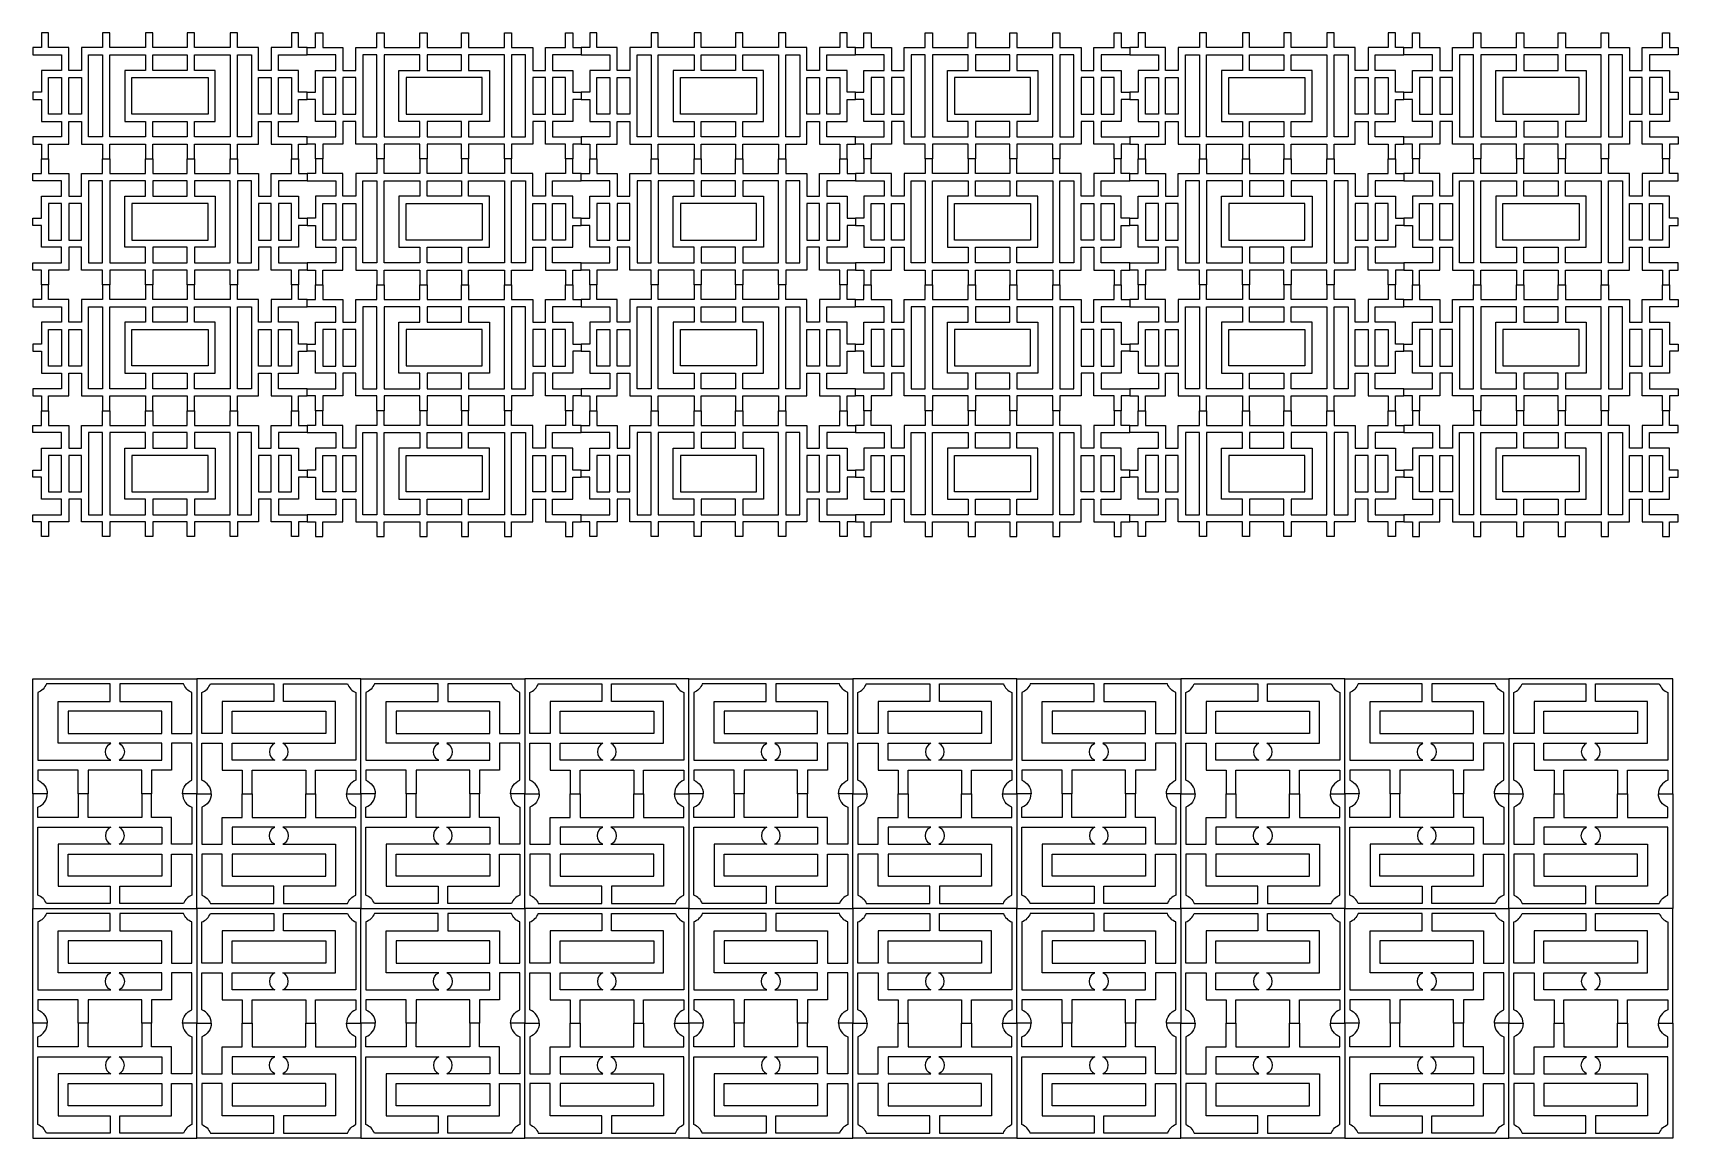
# Model space of a CAD drawing. Header units: centimetres. Extents: x -18.9 to -1.9, y -9.5 to 1.9.
import ezdxf

# ---------------------------------------------------------------- set-up
doc = ezdxf.new("R2010")
doc.units = ezdxf.units.CM
doc.header["$MEASUREMENT"] = 0
doc.layers.add('layer 1', color=7, linetype='Continuous')

msp = doc.modelspace()

# ---------------------------------------------------------------- linework, layer by layer
at = {"layer": 'layer 1', "color": 250}
for points, knots in [([(-18.5077, 1.78655), (-18.5077, 1.78655), (-18.5077, 1.74927), (-18.5077, 1.74927), (-18.5077, 1.74927), (-18.5077, 1.74927), (-18.5077, 1.55098), (-18.5077, 1.55098), (-18.5077, 1.55098), (-18.5077, 1.55098), (-18.37623, 1.55098), (-18.37623, 1.55098), (-18.37623, 1.55098), (-18.37623, 1.55098), (-18.37623, 1.74927), (-18.37623, 1.74927), (-18.37623, 1.74927), (-18.37623, 1.74927), (-18.37623, 1.78655), (-18.37623, 1.78655), (-18.37623, 1.78655), (-18.37623, 1.78655), (-18.3391, 1.78655), (-18.3391, 1.78655), (-18.3391, 1.78655), (-18.3391, 1.78655), (-18.15703, 1.78655), (-18.15703, 1.78655), (-18.15703, 1.78655), (-18.15703, 1.78655), (-18.15703, 1.93888), (-18.15703, 1.93888), (-18.15703, 1.93888), (-18.15703, 1.93888), (-18.08247, 1.93888), (-18.08247, 1.93888), (-18.08247, 1.93888), (-18.08247, 1.93888), (-18.08247, 1.78655), (-18.08247, 1.78655), (-18.08247, 1.78655), (-18.08247, 1.78655), (-17.71247, 1.78655), (-17.71247, 1.78655), (-17.71247, 1.78655), (-17.71247, 1.78655), (-17.71247, 1.93888), (-17.71247, 1.93888), (-17.71247, 1.93888), (-17.71247, 1.93888), (-17.63791, 1.93888), (-17.63791, 1.93888), (-17.63791, 1.93888), (-17.63791, 1.93888), (-17.63791, 1.78655), (-17.63791, 1.78655), (-17.63791, 1.78655), (-17.63791, 1.78655), (-17.28196, 1.78655), (-17.28196, 1.78655), (-17.28196, 1.78655), (-17.28196, 1.78655), (-17.28196, 1.93888), (-17.28196, 1.93888), (-17.28196, 1.93888), (-17.28196, 1.93888), (-17.2074, 1.93888), (-17.2074, 1.93888), (-17.2074, 1.93888), (-17.2074, 1.93888), (-17.2074, 1.78655), (-17.2074, 1.78655), (-17.2074, 1.78655), (-17.2074, 1.78655), (-16.83739, 1.78655), (-16.83739, 1.78655), (-16.83739, 1.78655), (-16.83739, 1.78655), (-16.83739, 1.93888), (-16.83739, 1.93888), (-16.83739, 1.93888), (-16.83739, 1.93888), (-16.76284, 1.93888), (-16.76284, 1.93888), (-16.76284, 1.93888), (-16.76284, 1.93888), (-16.76284, 1.78655), (-16.76284, 1.78655), (-16.76284, 1.78655), (-16.76284, 1.78655), (-16.58077, 1.78655), (-16.58077, 1.78655), (-16.58077, 1.78655), (-16.58077, 1.78655), (-16.54364, 1.78655), (-16.54364, 1.78655), (-16.54364, 1.78655), (-16.54364, 1.78655), (-16.54363, 1.74927), (-16.54363, 1.74927), (-16.54363, 1.74927), (-16.54363, 1.74927), (-16.54363, 1.55098), (-16.54363, 1.55098), (-16.54363, 1.55098), (-16.54363, 1.55098), (-16.41217, 1.55098), (-16.41217, 1.55098), (-16.41217, 1.55098), (-16.41217, 1.55098), (-16.41217, 1.74927), (-16.41217, 1.74927), (-16.41217, 1.74927), (-16.41217, 1.74927), (-16.41217, 1.78655), (-16.41217, 1.78655), (-16.41217, 1.78655), (-16.41217, 1.78655), (-16.37503, 1.78655), (-16.37503, 1.78655), (-16.37503, 1.78655), (-16.37503, 1.78655), (-16.20297, 1.78655), (-16.20297, 1.78655), (-16.20297, 1.78655), (-16.20297, 1.78655), (-16.20297, 1.93888), (-16.20297, 1.93888), (-16.20297, 1.93888), (-16.20297, 1.93888), (-16.12842, 1.93888), (-16.12842, 1.93888), (-16.12842, 1.93888), (-16.12842, 1.93888), (-16.12842, 1.78655), (-16.12842, 1.78655), (-16.12842, 1.78655), (-16.12842, 1.78655), (-16.04092, 1.78655), (-16.04092, 1.78655), (-16.04092, 1.78655), (-16.04092, 1.78655), (-16.04092, 1.712), (-16.04092, 1.712), (-16.04092, 1.712), (-16.04092, 1.712), (-16.3379, 1.712), (-16.3379, 1.712), (-16.3379, 1.712), (-16.3379, 1.712), (-16.3379, 1.55098), (-16.3379, 1.55098), (-16.3379, 1.55098), (-16.3379, 1.55098), (-16.16568, 1.55098), (-16.16568, 1.55098), (-16.16568, 1.55098), (-16.16568, 1.55098), (-16.12841, 1.55098), (-16.12841, 1.55098), (-16.12841, 1.55098), (-16.12841, 1.55098), (-16.12841, 1.51371), (-16.12841, 1.51371), (-16.12841, 1.51371), (-16.12841, 1.51371), (-16.12841, 1.3245), (-16.12841, 1.3245), (-16.12841, 1.3245), (-16.12841, 1.3245), (-16.04092, 1.3245), (-16.04092, 1.3245), (-16.04092, 1.3245), (-16.04092, 1.3245), (-16.04092, 1.24994), (-16.04092, 1.24994), (-16.04092, 1.24994), (-16.04092, 1.24994), (-16.12841, 1.24994), (-16.12841, 1.24994), (-16.12841, 1.24994), (-16.12841, 1.24994), (-16.12841, 1.06074), (-16.12841, 1.06074), (-16.12841, 1.06074), (-16.12841, 1.06074), (-16.12841, 1.02361), (-16.12841, 1.02361), (-16.12841, 1.02361), (-16.12841, 1.02361), (-16.16568, 1.02361), (-16.16568, 1.02361), (-16.16568, 1.02361), (-16.16568, 1.02361), (-16.3379, 1.02361), (-16.3379, 1.02361), (-16.3379, 1.02361), (-16.3379, 1.02361), (-16.3379, 0.86244), (-16.3379, 0.86244), (-16.3379, 0.86244), (-16.3379, 0.86244), (-16.04092, 0.86244), (-16.04092, 0.86244), (-16.04092, 0.86244), (-16.04092, 0.86244), (-16.04092, 0.78788), (-16.04092, 0.78788), (-16.04092, 0.78788), (-16.04092, 0.78788), (-16.12842, 0.78788), (-16.12842, 0.78788), (-16.12842, 0.78788), (-16.12842, 0.78788), (-16.12842, 0.63555), (-16.12842, 0.63555), (-16.12842, 0.63555), (-16.12842, 0.63555), (-16.20297, 0.63555), (-16.20297, 0.63555), (-16.20297, 0.63555), (-16.20297, 0.63555), (-16.20297, 0.78788), (-16.20297, 0.78788), (-16.20297, 0.78788), (-16.20297, 0.78788), (-16.37503, 0.78788), (-16.37503, 0.78788), (-16.37503, 0.78788), (-16.37503, 0.78788), (-16.41217, 0.78788), (-16.41217, 0.78788), (-16.41217, 0.78788), (-16.41217, 0.78788), (-16.41217, 0.82516), (-16.41217, 0.82516), (-16.41217, 0.82516), (-16.41217, 0.82516), (-16.41217, 1.02361), (-16.41217, 1.02361), (-16.41217, 1.02361), (-16.41217, 1.02361), (-16.54363, 1.02361), (-16.54363, 1.02361), (-16.54363, 1.02361), (-16.54363, 1.02361), (-16.54363, 0.82516), (-16.54363, 0.82516), (-16.54363, 0.82516), (-16.54363, 0.82516), (-16.54364, 0.78789), (-16.54364, 0.78789), (-16.54364, 0.78789), (-16.54364, 0.78789), (-16.58077, 0.78788), (-16.58077, 0.78788), (-16.58077, 0.78788), (-16.58077, 0.78788), (-16.76284, 0.78788), (-16.76284, 0.78788), (-16.76284, 0.78788), (-16.76284, 0.78788), (-16.76284, 0.63555), (-16.76284, 0.63555), (-16.76284, 0.63555), (-16.76284, 0.63555), (-16.83739, 0.63555), (-16.83739, 0.63555), (-16.83739, 0.63555), (-16.83739, 0.63555), (-16.83739, 0.78788), (-16.83739, 0.78788), (-16.83739, 0.78788), (-16.83739, 0.78788), (-17.2074, 0.78788), (-17.2074, 0.78788), (-17.2074, 0.78788), (-17.2074, 0.78788), (-17.2074, 0.63555), (-17.2074, 0.63555), (-17.2074, 0.63555), (-17.2074, 0.63555), (-17.28196, 0.63555), (-17.28196, 0.63555), (-17.28196, 0.63555), (-17.28196, 0.63555), (-17.28196, 0.78788), (-17.28196, 0.78788), (-17.28196, 0.78788), (-17.28196, 0.78788), (-17.63791, 0.78788), (-17.63791, 0.78788), (-17.63791, 0.78788), (-17.63791, 0.78788), (-17.63791, 0.63555), (-17.63791, 0.63555), (-17.63791, 0.63555), (-17.63791, 0.63555), (-17.71247, 0.63555), (-17.71247, 0.63555), (-17.71247, 0.63555), (-17.71247, 0.63555), (-17.71247, 0.78788), (-17.71247, 0.78788), (-17.71247, 0.78788), (-17.71247, 0.78788), (-18.08247, 0.78788), (-18.08247, 0.78788), (-18.08247, 0.78788), (-18.08247, 0.78788), (-18.08247, 0.63555), (-18.08247, 0.63555), (-18.08247, 0.63555), (-18.08247, 0.63555), (-18.15703, 0.63555), (-18.15703, 0.63555), (-18.15703, 0.63555), (-18.15703, 0.63555), (-18.15703, 0.78788), (-18.15703, 0.78788), (-18.15703, 0.78788), (-18.15703, 0.78788), (-18.3391, 0.78788), (-18.3391, 0.78788), (-18.3391, 0.78788), (-18.3391, 0.78788), (-18.37623, 0.78789), (-18.37623, 0.78789), (-18.37623, 0.78789), (-18.37623, 0.78789), (-18.37623, 0.82516), (-18.37623, 0.82516), (-18.37623, 0.82516), (-18.37623, 0.82516), (-18.37623, 1.02361), (-18.37623, 1.02361), (-18.37623, 1.02361), (-18.37623, 1.02361), (-18.5077, 1.02361), (-18.5077, 1.02361), (-18.5077, 1.02361), (-18.5077, 1.02361), (-18.5077, 0.82516), (-18.5077, 0.82516), (-18.5077, 0.82516), (-18.5077, 0.82516), (-18.5077, 0.78788), (-18.5077, 0.78788), (-18.5077, 0.78788), (-18.5077, 0.78788), (-18.54483, 0.78788), (-18.54483, 0.78788), (-18.54483, 0.78788), (-18.54483, 0.78788), (-18.71689, 0.78788), (-18.71689, 0.78788), (-18.71689, 0.78788), (-18.71689, 0.78788), (-18.71689, 0.63555), (-18.71689, 0.63555), (-18.71689, 0.63555), (-18.71689, 0.63555), (-18.79145, 0.63555), (-18.79145, 0.63555), (-18.79145, 0.63555), (-18.79145, 0.63555), (-18.79145, 0.78788), (-18.79145, 0.78788), (-18.79145, 0.78788), (-18.79145, 0.78788), (-18.87894, 0.78788), (-18.87894, 0.78788), (-18.87894, 0.78788), (-18.87894, 0.78788), (-18.87894, 0.86244), (-18.87894, 0.86244), (-18.87894, 0.86244), (-18.87894, 0.86244), (-18.58196, 0.86244), (-18.58196, 0.86244), (-18.58196, 0.86244), (-18.58196, 0.86244), (-18.58196, 1.02361), (-18.58196, 1.02361), (-18.58196, 1.02361), (-18.58196, 1.02361), (-18.75418, 1.02361), (-18.75418, 1.02361), (-18.75418, 1.02361), (-18.75418, 1.02361), (-18.79146, 1.02361), (-18.79146, 1.02361), (-18.79146, 1.02361), (-18.79146, 1.02361), (-18.79146, 1.06074), (-18.79146, 1.06074), (-18.79146, 1.06074), (-18.79146, 1.06074), (-18.79146, 1.24994), (-18.79146, 1.24994), (-18.79146, 1.24994), (-18.79146, 1.24994), (-18.87894, 1.24994), (-18.87894, 1.24994), (-18.87894, 1.24994), (-18.87894, 1.24994), (-18.87894, 1.3245), (-18.87894, 1.3245), (-18.87894, 1.3245), (-18.87894, 1.3245), (-18.79146, 1.3245), (-18.79146, 1.3245), (-18.79146, 1.3245), (-18.79146, 1.3245), (-18.79146, 1.51371), (-18.79146, 1.51371), (-18.79146, 1.51371), (-18.79146, 1.51371), (-18.79146, 1.55098), (-18.79146, 1.55098), (-18.79146, 1.55098), (-18.79146, 1.55098), (-18.75418, 1.55098), (-18.75418, 1.55098), (-18.75418, 1.55098), (-18.75418, 1.55098), (-18.58196, 1.55098), (-18.58196, 1.55098), (-18.58196, 1.55098), (-18.58196, 1.55098), (-18.58196, 1.712), (-18.58196, 1.712), (-18.58196, 1.712), (-18.58196, 1.712), (-18.87894, 1.712), (-18.87894, 1.712), (-18.87894, 1.712), (-18.87894, 1.712), (-18.87894, 1.78655), (-18.87894, 1.78655), (-18.87894, 1.78655), (-18.87894, 1.78655), (-18.79145, 1.78655), (-18.79145, 1.78655), (-18.79145, 1.78655), (-18.79145, 1.78655), (-18.79145, 1.93888), (-18.79145, 1.93888), (-18.79145, 1.93888), (-18.79145, 1.93888), (-18.71689, 1.93888), (-18.71689, 1.93888), (-18.71689, 1.93888), (-18.71689, 1.93888), (-18.71689, 1.78655), (-18.71689, 1.78655), (-18.71689, 1.78655), (-18.71689, 1.78655), (-18.54483, 1.78655), (-18.54483, 1.78655), (-18.54483, 1.78655), (-18.54483, 1.78655), (-18.5077, 1.78655), (-18.5077, 1.78655)], [0, 0, 0, 0, 0.00854701, 0.00854701, 0.00854701, 0.00854701, 0.01709402, 0.01709402, 0.01709402, 0.01709402, 0.02564103, 0.02564103, 0.02564103, 0.02564103, 0.03418803, 0.03418803, 0.03418803, 0.03418803, 0.04273504, 0.04273504, 0.04273504, 0.04273504, 0.05128205, 0.05128205, 0.05128205, 0.05128205, 0.05982906, 0.05982906, 0.05982906, 0.05982906, 0.06837607, 0.06837607, 0.06837607, 0.06837607, 0.07692308, 0.07692308, 0.07692308, 0.07692308, 0.08547009, 0.08547009, 0.08547009, 0.08547009, 0.09401709, 0.09401709, 0.09401709, 0.09401709, 0.1025641, 0.1025641, 0.1025641, 0.1025641, 0.11111111, 0.11111111, 0.11111111, 0.11111111, 0.11965812, 0.11965812, 0.11965812, 0.11965812, 0.12820513, 0.12820513, 0.12820513, 0.12820513, 0.13675214, 0.13675214, 0.13675214, 0.13675214, 0.14529915, 0.14529915, 0.14529915, 0.14529915, 0.15384615, 0.15384615, 0.15384615, 0.15384615, 0.16239316, 0.16239316, 0.16239316, 0.16239316, 0.17094017, 0.17094017, 0.17094017, 0.17094017, 0.17948718, 0.17948718, 0.17948718, 0.17948718, 0.18803419, 0.18803419, 0.18803419, 0.18803419, 0.1965812, 0.1965812, 0.1965812, 0.1965812, 0.20512821, 0.20512821, 0.20512821, 0.20512821, 0.21367521, 0.21367521, 0.21367521, 0.21367521, 0.22222222, 0.22222222, 0.22222222, 0.22222222, 0.23076923, 0.23076923, 0.23076923, 0.23076923, 0.23931624, 0.23931624, 0.23931624, 0.23931624, 0.24786325, 0.24786325, 0.24786325, 0.24786325, 0.25641026, 0.25641026, 0.25641026, 0.25641026, 0.26495726, 0.26495726, 0.26495726, 0.26495726, 0.27350427, 0.27350427, 0.27350427, 0.27350427, 0.28205128, 0.28205128, 0.28205128, 0.28205128, 0.29059829, 0.29059829, 0.29059829, 0.29059829, 0.2991453, 0.2991453, 0.2991453, 0.2991453, 0.30769231, 0.30769231, 0.30769231, 0.30769231, 0.31623932, 0.31623932, 0.31623932, 0.31623932, 0.32478632, 0.32478632, 0.32478632, 0.32478632, 0.33333333, 0.33333333, 0.33333333, 0.33333333, 0.34188034, 0.34188034, 0.34188034, 0.34188034, 0.35042735, 0.35042735, 0.35042735, 0.35042735, 0.35897436, 0.35897436, 0.35897436, 0.35897436, 0.36752137, 0.36752137, 0.36752137, 0.36752137, 0.37606838, 0.37606838, 0.37606838, 0.37606838, 0.38461538, 0.38461538, 0.38461538, 0.38461538, 0.39316239, 0.39316239, 0.39316239, 0.39316239, 0.4017094, 0.4017094, 0.4017094, 0.4017094, 0.41025641, 0.41025641, 0.41025641, 0.41025641, 0.41880342, 0.41880342, 0.41880342, 0.41880342, 0.42735043, 0.42735043, 0.42735043, 0.42735043, 0.43589744, 0.43589744, 0.43589744, 0.43589744, 0.44444444, 0.44444444, 0.44444444, 0.44444444, 0.45299145, 0.45299145, 0.45299145, 0.45299145, 0.46153846, 0.46153846, 0.46153846, 0.46153846, 0.47008547, 0.47008547, 0.47008547, 0.47008547, 0.47863248, 0.47863248, 0.47863248, 0.47863248, 0.48717949, 0.48717949, 0.48717949, 0.48717949, 0.4957265, 0.4957265, 0.4957265, 0.4957265, 0.5042735, 0.5042735, 0.5042735, 0.5042735, 0.51282051, 0.51282051, 0.51282051, 0.51282051, 0.52136752, 0.52136752, 0.52136752, 0.52136752, 0.52991453, 0.52991453, 0.52991453, 0.52991453, 0.53846154, 0.53846154, 0.53846154, 0.53846154, 0.54700855, 0.54700855, 0.54700855, 0.54700855, 0.55555556, 0.55555556, 0.55555556, 0.55555556, 0.56410256, 0.56410256, 0.56410256, 0.56410256, 0.57264957, 0.57264957, 0.57264957, 0.57264957, 0.58119658, 0.58119658, 0.58119658, 0.58119658, 0.58974359, 0.58974359, 0.58974359, 0.58974359, 0.5982906, 0.5982906, 0.5982906, 0.5982906, 0.60683761, 0.60683761, 0.60683761, 0.60683761, 0.61538462, 0.61538462, 0.61538462, 0.61538462, 0.62393162, 0.62393162, 0.62393162, 0.62393162, 0.63247863, 0.63247863, 0.63247863, 0.63247863, 0.64102564, 0.64102564, 0.64102564, 0.64102564, 0.64957265, 0.64957265, 0.64957265, 0.64957265, 0.65811966, 0.65811966, 0.65811966, 0.65811966, 0.66666667, 0.66666667, 0.66666667, 0.66666667, 0.67521368, 0.67521368, 0.67521368, 0.67521368, 0.68376068, 0.68376068, 0.68376068, 0.68376068, 0.69230769, 0.69230769, 0.69230769, 0.69230769, 0.7008547, 0.7008547, 0.7008547, 0.7008547, 0.70940171, 0.70940171, 0.70940171, 0.70940171, 0.71794872, 0.71794872, 0.71794872, 0.71794872, 0.72649573, 0.72649573, 0.72649573, 0.72649573, 0.73504274, 0.73504274, 0.73504274, 0.73504274, 0.74358974, 0.74358974, 0.74358974, 0.74358974, 0.75213675, 0.75213675, 0.75213675, 0.75213675, 0.76068376, 0.76068376, 0.76068376, 0.76068376, 0.76923077, 0.76923077, 0.76923077, 0.76923077, 0.77777778, 0.77777778, 0.77777778, 0.77777778, 0.78632479, 0.78632479, 0.78632479, 0.78632479, 0.79487179, 0.79487179, 0.79487179, 0.79487179, 0.8034188, 0.8034188, 0.8034188, 0.8034188, 0.81196581, 0.81196581, 0.81196581, 0.81196581, 0.82051282, 0.82051282, 0.82051282, 0.82051282, 0.82905983, 0.82905983, 0.82905983, 0.82905983, 0.83760684, 0.83760684, 0.83760684, 0.83760684, 0.84615385, 0.84615385, 0.84615385, 0.84615385, 0.85470085, 0.85470085, 0.85470085, 0.85470085, 0.86324786, 0.86324786, 0.86324786, 0.86324786, 0.87179487, 0.87179487, 0.87179487, 0.87179487, 0.88034188, 0.88034188, 0.88034188, 0.88034188, 0.88888889, 0.88888889, 0.88888889, 0.88888889, 0.8974359, 0.8974359, 0.8974359, 0.8974359, 0.90598291, 0.90598291, 0.90598291, 0.90598291, 0.91452991, 0.91452991, 0.91452991, 0.91452991, 0.92307692, 0.92307692, 0.92307692, 0.92307692, 0.93162393, 0.93162393, 0.93162393, 0.93162393, 0.94017094, 0.94017094, 0.94017094, 0.94017094, 0.94871795, 0.94871795, 0.94871795, 0.94871795, 0.95726496, 0.95726496, 0.95726496, 0.95726496, 0.96581197, 0.96581197, 0.96581197, 0.96581197, 0.97435897, 0.97435897, 0.97435897, 0.97435897, 0.98290598, 0.98290598, 0.98290598, 0.98290598, 1, 1, 1, 1]), ([(-13.57415, 1.78655), (-13.57415, 1.78655), (-13.57415, 1.74927), (-13.57415, 1.74927), (-13.57415, 1.74927), (-13.57415, 1.74927), (-13.57415, 1.55098), (-13.57415, 1.55098), (-13.57415, 1.55098), (-13.57415, 1.55098), (-13.70561, 1.55098), (-13.70561, 1.55098), (-13.70561, 1.55098), (-13.70561, 1.55098), (-13.70561, 1.74927), (-13.70561, 1.74927), (-13.70561, 1.74927), (-13.70561, 1.74927), (-13.70561, 1.78655), (-13.70561, 1.78655), (-13.70561, 1.78655), (-13.70561, 1.78655), (-13.74275, 1.78655), (-13.74275, 1.78655), (-13.74275, 1.78655), (-13.74275, 1.78655), (-13.92481, 1.78655), (-13.92481, 1.78655), (-13.92481, 1.78655), (-13.92481, 1.78655), (-13.92481, 1.93888), (-13.92481, 1.93888), (-13.92481, 1.93888), (-13.92481, 1.93888), (-13.99937, 1.93888), (-13.99937, 1.93888), (-13.99937, 1.93888), (-13.99937, 1.93888), (-13.99937, 1.78655), (-13.99937, 1.78655), (-13.99937, 1.78655), (-13.99937, 1.78655), (-14.36938, 1.78655), (-14.36938, 1.78655), (-14.36938, 1.78655), (-14.36938, 1.78655), (-14.36938, 1.93888), (-14.36938, 1.93888), (-14.36938, 1.93888), (-14.36938, 1.93888), (-14.44393, 1.93888), (-14.44393, 1.93888), (-14.44393, 1.93888), (-14.44393, 1.93888), (-14.44393, 1.78655), (-14.44393, 1.78655), (-14.44393, 1.78655), (-14.44393, 1.78655), (-14.79989, 1.78655), (-14.79989, 1.78655), (-14.79989, 1.78655), (-14.79989, 1.78655), (-14.79989, 1.93888), (-14.79989, 1.93888), (-14.79989, 1.93888), (-14.79989, 1.93888), (-14.87444, 1.93888), (-14.87444, 1.93888), (-14.87444, 1.93888), (-14.87444, 1.93888), (-14.87444, 1.78655), (-14.87444, 1.78655), (-14.87444, 1.78655), (-14.87444, 1.78655), (-15.24445, 1.78655), (-15.24445, 1.78655), (-15.24445, 1.78655), (-15.24445, 1.78655), (-15.24445, 1.93888), (-15.24445, 1.93888), (-15.24445, 1.93888), (-15.24445, 1.93888), (-15.31901, 1.93888), (-15.31901, 1.93888), (-15.31901, 1.93888), (-15.31901, 1.93888), (-15.31901, 1.78655), (-15.31901, 1.78655), (-15.31901, 1.78655), (-15.31901, 1.78655), (-15.50108, 1.78655), (-15.50108, 1.78655), (-15.50108, 1.78655), (-15.50108, 1.78655), (-15.53821, 1.78655), (-15.53821, 1.78655), (-15.53821, 1.78655), (-15.53821, 1.78655), (-15.53821, 1.74927), (-15.53821, 1.74927), (-15.53821, 1.74927), (-15.53821, 1.74927), (-15.53821, 1.55098), (-15.53821, 1.55098), (-15.53821, 1.55098), (-15.53821, 1.55098), (-15.66968, 1.55098), (-15.66968, 1.55098), (-15.66968, 1.55098), (-15.66968, 1.55098), (-15.66968, 1.74927), (-15.66968, 1.74927), (-15.66968, 1.74927), (-15.66968, 1.74927), (-15.66968, 1.78655), (-15.66968, 1.78655), (-15.66968, 1.78655), (-15.66968, 1.78655), (-15.70681, 1.78655), (-15.70681, 1.78655), (-15.70681, 1.78655), (-15.70681, 1.78655), (-15.87887, 1.78655), (-15.87887, 1.78655), (-15.87887, 1.78655), (-15.87887, 1.78655), (-15.87887, 1.93888), (-15.87887, 1.93888), (-15.87887, 1.93888), (-15.87887, 1.93888), (-15.95343, 1.93888), (-15.95343, 1.93888), (-15.95343, 1.93888), (-15.95343, 1.93888), (-15.95343, 1.78655), (-15.95343, 1.78655), (-15.95343, 1.78655), (-15.95343, 1.78655), (-16.04092, 1.78655), (-16.04092, 1.78655), (-16.04092, 1.78655), (-16.04092, 1.78655), (-16.04092, 1.712), (-16.04092, 1.712), (-16.04092, 1.712), (-16.04092, 1.712), (-15.74395, 1.712), (-15.74395, 1.712), (-15.74395, 1.712), (-15.74395, 1.712), (-15.74395, 1.55098), (-15.74395, 1.55098), (-15.74395, 1.55098), (-15.74395, 1.55098), (-15.91616, 1.55098), (-15.91616, 1.55098), (-15.91616, 1.55098), (-15.91616, 1.55098), (-15.95344, 1.55098), (-15.95344, 1.55098), (-15.95344, 1.55098), (-15.95344, 1.55098), (-15.95344, 1.51371), (-15.95344, 1.51371), (-15.95344, 1.51371), (-15.95344, 1.51371), (-15.95344, 1.3245), (-15.95344, 1.3245), (-15.95344, 1.3245), (-15.95344, 1.3245), (-16.04092, 1.3245), (-16.04092, 1.3245), (-16.04092, 1.3245), (-16.04092, 1.3245), (-16.04092, 1.24994), (-16.04092, 1.24994), (-16.04092, 1.24994), (-16.04092, 1.24994), (-15.95344, 1.24994), (-15.95344, 1.24994), (-15.95344, 1.24994), (-15.95344, 1.24994), (-15.95344, 1.06074), (-15.95344, 1.06074), (-15.95344, 1.06074), (-15.95344, 1.06074), (-15.95344, 1.02361), (-15.95344, 1.02361), (-15.95344, 1.02361), (-15.95344, 1.02361), (-15.91616, 1.02361), (-15.91616, 1.02361), (-15.91616, 1.02361), (-15.91616, 1.02361), (-15.74395, 1.02361), (-15.74395, 1.02361), (-15.74395, 1.02361), (-15.74395, 1.02361), (-15.74395, 0.86244), (-15.74395, 0.86244), (-15.74395, 0.86244), (-15.74395, 0.86244), (-16.04092, 0.86244), (-16.04092, 0.86244), (-16.04092, 0.86244), (-16.04092, 0.86244), (-16.04092, 0.78788), (-16.04092, 0.78788), (-16.04092, 0.78788), (-16.04092, 0.78788), (-15.95343, 0.78788), (-15.95343, 0.78788), (-15.95343, 0.78788), (-15.95343, 0.78788), (-15.95343, 0.63555), (-15.95343, 0.63555), (-15.95343, 0.63555), (-15.95343, 0.63555), (-15.87887, 0.63555), (-15.87887, 0.63555), (-15.87887, 0.63555), (-15.87887, 0.63555), (-15.87887, 0.78788), (-15.87887, 0.78788), (-15.87887, 0.78788), (-15.87887, 0.78788), (-15.70681, 0.78788), (-15.70681, 0.78788), (-15.70681, 0.78788), (-15.70681, 0.78788), (-15.66968, 0.78788), (-15.66968, 0.78788), (-15.66968, 0.78788), (-15.66968, 0.78788), (-15.66968, 0.82516), (-15.66968, 0.82516), (-15.66968, 0.82516), (-15.66968, 0.82516), (-15.66968, 1.02361), (-15.66968, 1.02361), (-15.66968, 1.02361), (-15.66968, 1.02361), (-15.53821, 1.02361), (-15.53821, 1.02361), (-15.53821, 1.02361), (-15.53821, 1.02361), (-15.53821, 0.82516), (-15.53821, 0.82516), (-15.53821, 0.82516), (-15.53821, 0.82516), (-15.53821, 0.78789), (-15.53821, 0.78789), (-15.53821, 0.78789), (-15.53821, 0.78789), (-15.50108, 0.78788), (-15.50108, 0.78788), (-15.50108, 0.78788), (-15.50108, 0.78788), (-15.31901, 0.78788), (-15.31901, 0.78788), (-15.31901, 0.78788), (-15.31901, 0.78788), (-15.31901, 0.63555), (-15.31901, 0.63555), (-15.31901, 0.63555), (-15.31901, 0.63555), (-15.24445, 0.63555), (-15.24445, 0.63555), (-15.24445, 0.63555), (-15.24445, 0.63555), (-15.24445, 0.78788), (-15.24445, 0.78788), (-15.24445, 0.78788), (-15.24445, 0.78788), (-14.87444, 0.78788), (-14.87444, 0.78788), (-14.87444, 0.78788), (-14.87444, 0.78788), (-14.87444, 0.63555), (-14.87444, 0.63555), (-14.87444, 0.63555), (-14.87444, 0.63555), (-14.79989, 0.63555), (-14.79989, 0.63555), (-14.79989, 0.63555), (-14.79989, 0.63555), (-14.79989, 0.78788), (-14.79989, 0.78788), (-14.79989, 0.78788), (-14.79989, 0.78788), (-14.44393, 0.78788), (-14.44393, 0.78788), (-14.44393, 0.78788), (-14.44393, 0.78788), (-14.44393, 0.63555), (-14.44393, 0.63555), (-14.44393, 0.63555), (-14.44393, 0.63555), (-14.36938, 0.63555), (-14.36938, 0.63555), (-14.36938, 0.63555), (-14.36938, 0.63555), (-14.36938, 0.78788), (-14.36938, 0.78788), (-14.36938, 0.78788), (-14.36938, 0.78788), (-13.99937, 0.78788), (-13.99937, 0.78788), (-13.99937, 0.78788), (-13.99937, 0.78788), (-13.99937, 0.63555), (-13.99937, 0.63555), (-13.99937, 0.63555), (-13.99937, 0.63555), (-13.92481, 0.63555), (-13.92481, 0.63555), (-13.92481, 0.63555), (-13.92481, 0.63555), (-13.92481, 0.78788), (-13.92481, 0.78788), (-13.92481, 0.78788), (-13.92481, 0.78788), (-13.74275, 0.78788), (-13.74275, 0.78788), (-13.74275, 0.78788), (-13.74275, 0.78788), (-13.70561, 0.78789), (-13.70561, 0.78789), (-13.70561, 0.78789), (-13.70561, 0.78789), (-13.70561, 0.82516), (-13.70561, 0.82516), (-13.70561, 0.82516), (-13.70561, 0.82516), (-13.70561, 1.02361), (-13.70561, 1.02361), (-13.70561, 1.02361), (-13.70561, 1.02361), (-13.57415, 1.02361), (-13.57415, 1.02361), (-13.57415, 1.02361), (-13.57415, 1.02361), (-13.57415, 0.82516), (-13.57415, 0.82516), (-13.57415, 0.82516), (-13.57415, 0.82516), (-13.57415, 0.78788), (-13.57415, 0.78788), (-13.57415, 0.78788), (-13.57415, 0.78788), (-13.53701, 0.78788), (-13.53701, 0.78788), (-13.53701, 0.78788), (-13.53701, 0.78788), (-13.36495, 0.78788), (-13.36495, 0.78788), (-13.36495, 0.78788), (-13.36495, 0.78788), (-13.36495, 0.63555), (-13.36495, 0.63555), (-13.36495, 0.63555), (-13.36495, 0.63555), (-13.2904, 0.63555), (-13.2904, 0.63555), (-13.2904, 0.63555), (-13.2904, 0.63555), (-13.2904, 0.78788), (-13.2904, 0.78788), (-13.2904, 0.78788), (-13.2904, 0.78788), (-13.2029, 0.78788), (-13.2029, 0.78788), (-13.2029, 0.78788), (-13.2029, 0.78788), (-13.2029, 0.86244), (-13.2029, 0.86244), (-13.2029, 0.86244), (-13.2029, 0.86244), (-13.49988, 0.86244), (-13.49988, 0.86244), (-13.49988, 0.86244), (-13.49988, 0.86244), (-13.49988, 1.02361), (-13.49988, 1.02361), (-13.49988, 1.02361), (-13.49988, 1.02361), (-13.32766, 1.02361), (-13.32766, 1.02361), (-13.32766, 1.02361), (-13.32766, 1.02361), (-13.29039, 1.02361), (-13.29039, 1.02361), (-13.29039, 1.02361), (-13.29039, 1.02361), (-13.29039, 1.06074), (-13.29039, 1.06074), (-13.29039, 1.06074), (-13.29039, 1.06074), (-13.29039, 1.24994), (-13.29039, 1.24994), (-13.29039, 1.24994), (-13.29039, 1.24994), (-13.2029, 1.24994), (-13.2029, 1.24994), (-13.2029, 1.24994), (-13.2029, 1.24994), (-13.2029, 1.3245), (-13.2029, 1.3245), (-13.2029, 1.3245), (-13.2029, 1.3245), (-13.29039, 1.3245), (-13.29039, 1.3245), (-13.29039, 1.3245), (-13.29039, 1.3245), (-13.29039, 1.51371), (-13.29039, 1.51371), (-13.29039, 1.51371), (-13.29039, 1.51371), (-13.29039, 1.55098), (-13.29039, 1.55098), (-13.29039, 1.55098), (-13.29039, 1.55098), (-13.32766, 1.55098), (-13.32766, 1.55098), (-13.32766, 1.55098), (-13.32766, 1.55098), (-13.49988, 1.55098), (-13.49988, 1.55098), (-13.49988, 1.55098), (-13.49988, 1.55098), (-13.49988, 1.712), (-13.49988, 1.712), (-13.49988, 1.712), (-13.49988, 1.712), (-13.2029, 1.712), (-13.2029, 1.712), (-13.2029, 1.712), (-13.2029, 1.712), (-13.2029, 1.78655), (-13.2029, 1.78655), (-13.2029, 1.78655), (-13.2029, 1.78655), (-13.2904, 1.78655), (-13.2904, 1.78655), (-13.2904, 1.78655), (-13.2904, 1.78655), (-13.2904, 1.93888), (-13.2904, 1.93888), (-13.2904, 1.93888), (-13.2904, 1.93888), (-13.36495, 1.93888), (-13.36495, 1.93888), (-13.36495, 1.93888), (-13.36495, 1.93888), (-13.36495, 1.78655), (-13.36495, 1.78655), (-13.36495, 1.78655), (-13.36495, 1.78655), (-13.53701, 1.78655), (-13.53701, 1.78655), (-13.53701, 1.78655), (-13.53701, 1.78655), (-13.57415, 1.78655), (-13.57415, 1.78655)], [0, 0, 0, 0, 0.00854701, 0.00854701, 0.00854701, 0.00854701, 0.01709402, 0.01709402, 0.01709402, 0.01709402, 0.02564103, 0.02564103, 0.02564103, 0.02564103, 0.03418803, 0.03418803, 0.03418803, 0.03418803, 0.04273504, 0.04273504, 0.04273504, 0.04273504, 0.05128205, 0.05128205, 0.05128205, 0.05128205, 0.05982906, 0.05982906, 0.05982906, 0.05982906, 0.06837607, 0.06837607, 0.06837607, 0.06837607, 0.07692308, 0.07692308, 0.07692308, 0.07692308, 0.08547009, 0.08547009, 0.08547009, 0.08547009, 0.09401709, 0.09401709, 0.09401709, 0.09401709, 0.1025641, 0.1025641, 0.1025641, 0.1025641, 0.11111111, 0.11111111, 0.11111111, 0.11111111, 0.11965812, 0.11965812, 0.11965812, 0.11965812, 0.12820513, 0.12820513, 0.12820513, 0.12820513, 0.13675214, 0.13675214, 0.13675214, 0.13675214, 0.14529915, 0.14529915, 0.14529915, 0.14529915, 0.15384615, 0.15384615, 0.15384615, 0.15384615, 0.16239316, 0.16239316, 0.16239316, 0.16239316, 0.17094017, 0.17094017, 0.17094017, 0.17094017, 0.17948718, 0.17948718, 0.17948718, 0.17948718, 0.18803419, 0.18803419, 0.18803419, 0.18803419, 0.1965812, 0.1965812, 0.1965812, 0.1965812, 0.20512821, 0.20512821, 0.20512821, 0.20512821, 0.21367521, 0.21367521, 0.21367521, 0.21367521, 0.22222222, 0.22222222, 0.22222222, 0.22222222, 0.23076923, 0.23076923, 0.23076923, 0.23076923, 0.23931624, 0.23931624, 0.23931624, 0.23931624, 0.24786325, 0.24786325, 0.24786325, 0.24786325, 0.25641026, 0.25641026, 0.25641026, 0.25641026, 0.26495726, 0.26495726, 0.26495726, 0.26495726, 0.27350427, 0.27350427, 0.27350427, 0.27350427, 0.28205128, 0.28205128, 0.28205128, 0.28205128, 0.29059829, 0.29059829, 0.29059829, 0.29059829, 0.2991453, 0.2991453, 0.2991453, 0.2991453, 0.30769231, 0.30769231, 0.30769231, 0.30769231, 0.31623932, 0.31623932, 0.31623932, 0.31623932, 0.32478632, 0.32478632, 0.32478632, 0.32478632, 0.33333333, 0.33333333, 0.33333333, 0.33333333, 0.34188034, 0.34188034, 0.34188034, 0.34188034, 0.35042735, 0.35042735, 0.35042735, 0.35042735, 0.35897436, 0.35897436, 0.35897436, 0.35897436, 0.36752137, 0.36752137, 0.36752137, 0.36752137, 0.37606838, 0.37606838, 0.37606838, 0.37606838, 0.38461538, 0.38461538, 0.38461538, 0.38461538, 0.39316239, 0.39316239, 0.39316239, 0.39316239, 0.4017094, 0.4017094, 0.4017094, 0.4017094, 0.41025641, 0.41025641, 0.41025641, 0.41025641, 0.41880342, 0.41880342, 0.41880342, 0.41880342, 0.42735043, 0.42735043, 0.42735043, 0.42735043, 0.43589744, 0.43589744, 0.43589744, 0.43589744, 0.44444444, 0.44444444, 0.44444444, 0.44444444, 0.45299145, 0.45299145, 0.45299145, 0.45299145, 0.46153846, 0.46153846, 0.46153846, 0.46153846, 0.47008547, 0.47008547, 0.47008547, 0.47008547, 0.47863248, 0.47863248, 0.47863248, 0.47863248, 0.48717949, 0.48717949, 0.48717949, 0.48717949, 0.4957265, 0.4957265, 0.4957265, 0.4957265, 0.5042735, 0.5042735, 0.5042735, 0.5042735, 0.51282051, 0.51282051, 0.51282051, 0.51282051, 0.52136752, 0.52136752, 0.52136752, 0.52136752, 0.52991453, 0.52991453, 0.52991453, 0.52991453, 0.53846154, 0.53846154, 0.53846154, 0.53846154, 0.54700855, 0.54700855, 0.54700855, 0.54700855, 0.55555556, 0.55555556, 0.55555556, 0.55555556, 0.56410256, 0.56410256, 0.56410256, 0.56410256, 0.57264957, 0.57264957, 0.57264957, 0.57264957, 0.58119658, 0.58119658, 0.58119658, 0.58119658, 0.58974359, 0.58974359, 0.58974359, 0.58974359, 0.5982906, 0.5982906, 0.5982906, 0.5982906, 0.60683761, 0.60683761, 0.60683761, 0.60683761, 0.61538462, 0.61538462, 0.61538462, 0.61538462, 0.62393162, 0.62393162, 0.62393162, 0.62393162, 0.63247863, 0.63247863, 0.63247863, 0.63247863, 0.64102564, 0.64102564, 0.64102564, 0.64102564, 0.64957265, 0.64957265, 0.64957265, 0.64957265, 0.65811966, 0.65811966, 0.65811966, 0.65811966, 0.66666667, 0.66666667, 0.66666667, 0.66666667, 0.67521368, 0.67521368, 0.67521368, 0.67521368, 0.68376068, 0.68376068, 0.68376068, 0.68376068, 0.69230769, 0.69230769, 0.69230769, 0.69230769, 0.7008547, 0.7008547, 0.7008547, 0.7008547, 0.70940171, 0.70940171, 0.70940171, 0.70940171, 0.71794872, 0.71794872, 0.71794872, 0.71794872, 0.72649573, 0.72649573, 0.72649573, 0.72649573, 0.73504274, 0.73504274, 0.73504274, 0.73504274, 0.74358974, 0.74358974, 0.74358974, 0.74358974, 0.75213675, 0.75213675, 0.75213675, 0.75213675, 0.76068376, 0.76068376, 0.76068376, 0.76068376, 0.76923077, 0.76923077, 0.76923077, 0.76923077, 0.77777778, 0.77777778, 0.77777778, 0.77777778, 0.78632479, 0.78632479, 0.78632479, 0.78632479, 0.79487179, 0.79487179, 0.79487179, 0.79487179, 0.8034188, 0.8034188, 0.8034188, 0.8034188, 0.81196581, 0.81196581, 0.81196581, 0.81196581, 0.82051282, 0.82051282, 0.82051282, 0.82051282, 0.82905983, 0.82905983, 0.82905983, 0.82905983, 0.83760684, 0.83760684, 0.83760684, 0.83760684, 0.84615385, 0.84615385, 0.84615385, 0.84615385, 0.85470085, 0.85470085, 0.85470085, 0.85470085, 0.86324786, 0.86324786, 0.86324786, 0.86324786, 0.87179487, 0.87179487, 0.87179487, 0.87179487, 0.88034188, 0.88034188, 0.88034188, 0.88034188, 0.88888889, 0.88888889, 0.88888889, 0.88888889, 0.8974359, 0.8974359, 0.8974359, 0.8974359, 0.90598291, 0.90598291, 0.90598291, 0.90598291, 0.91452991, 0.91452991, 0.91452991, 0.91452991, 0.92307692, 0.92307692, 0.92307692, 0.92307692, 0.93162393, 0.93162393, 0.93162393, 0.93162393, 0.94017094, 0.94017094, 0.94017094, 0.94017094, 0.94871795, 0.94871795, 0.94871795, 0.94871795, 0.95726496, 0.95726496, 0.95726496, 0.95726496, 0.96581197, 0.96581197, 0.96581197, 0.96581197, 0.97435897, 0.97435897, 0.97435897, 0.97435897, 0.98290598, 0.98290598, 0.98290598, 0.98290598, 1, 1, 1, 1]), ([(-12.83166, 1.78655), (-12.83166, 1.78655), (-12.83166, 1.74927), (-12.83166, 1.74927), (-12.83166, 1.74927), (-12.83166, 1.74927), (-12.83166, 1.55098), (-12.83166, 1.55098), (-12.83166, 1.55098), (-12.83166, 1.55098), (-12.70019, 1.55098), (-12.70019, 1.55098), (-12.70019, 1.55098), (-12.70019, 1.55098), (-12.70019, 1.74927), (-12.70019, 1.74927), (-12.70019, 1.74927), (-12.70019, 1.74927), (-12.70019, 1.78655), (-12.70019, 1.78655), (-12.70019, 1.78655), (-12.70019, 1.78655), (-12.66306, 1.78655), (-12.66306, 1.78655), (-12.66306, 1.78655), (-12.66306, 1.78655), (-12.48099, 1.78655), (-12.48099, 1.78655), (-12.48099, 1.78655), (-12.48099, 1.78655), (-12.48099, 1.93888), (-12.48099, 1.93888), (-12.48099, 1.93888), (-12.48099, 1.93888), (-12.40644, 1.93888), (-12.40644, 1.93888), (-12.40644, 1.93888), (-12.40644, 1.93888), (-12.40644, 1.78655), (-12.40644, 1.78655), (-12.40644, 1.78655), (-12.40644, 1.78655), (-12.03643, 1.78655), (-12.03643, 1.78655), (-12.03643, 1.78655), (-12.03643, 1.78655), (-12.03643, 1.93888), (-12.03643, 1.93888), (-12.03643, 1.93888), (-12.03643, 1.93888), (-11.96187, 1.93888), (-11.96187, 1.93888), (-11.96187, 1.93888), (-11.96187, 1.93888), (-11.96187, 1.78655), (-11.96187, 1.78655), (-11.96187, 1.78655), (-11.96187, 1.78655), (-11.60592, 1.78655), (-11.60592, 1.78655), (-11.60592, 1.78655), (-11.60592, 1.78655), (-11.60592, 1.93888), (-11.60592, 1.93888), (-11.60592, 1.93888), (-11.60592, 1.93888), (-11.53136, 1.93888), (-11.53136, 1.93888), (-11.53136, 1.93888), (-11.53136, 1.93888), (-11.53136, 1.78655), (-11.53136, 1.78655), (-11.53136, 1.78655), (-11.53136, 1.78655), (-11.16135, 1.78655), (-11.16135, 1.78655), (-11.16135, 1.78655), (-11.16135, 1.78655), (-11.16135, 1.93888), (-11.16135, 1.93888), (-11.16135, 1.93888), (-11.16135, 1.93888), (-11.0868, 1.93888), (-11.0868, 1.93888), (-11.0868, 1.93888), (-11.0868, 1.93888), (-11.0868, 1.78655), (-11.0868, 1.78655), (-11.0868, 1.78655), (-11.0868, 1.78655), (-10.90473, 1.78655), (-10.90473, 1.78655), (-10.90473, 1.78655), (-10.90473, 1.78655), (-10.8676, 1.78655), (-10.8676, 1.78655), (-10.8676, 1.78655), (-10.8676, 1.78655), (-10.86759, 1.74927), (-10.86759, 1.74927), (-10.86759, 1.74927), (-10.86759, 1.74927), (-10.86759, 1.55098), (-10.86759, 1.55098), (-10.86759, 1.55098), (-10.86759, 1.55098), (-10.73613, 1.55098), (-10.73613, 1.55098), (-10.73613, 1.55098), (-10.73613, 1.55098), (-10.73613, 1.74927), (-10.73613, 1.74927), (-10.73613, 1.74927), (-10.73613, 1.74927), (-10.73613, 1.78655), (-10.73613, 1.78655), (-10.73613, 1.78655), (-10.73613, 1.78655), (-10.69899, 1.78655), (-10.69899, 1.78655), (-10.69899, 1.78655), (-10.69899, 1.78655), (-10.52693, 1.78655), (-10.52693, 1.78655), (-10.52693, 1.78655), (-10.52693, 1.78655), (-10.52693, 1.93888), (-10.52693, 1.93888), (-10.52693, 1.93888), (-10.52693, 1.93888), (-10.45238, 1.93888), (-10.45238, 1.93888), (-10.45238, 1.93888), (-10.45238, 1.93888), (-10.45238, 1.78655), (-10.45238, 1.78655), (-10.45238, 1.78655), (-10.45238, 1.78655), (-10.36488, 1.78655), (-10.36488, 1.78655), (-10.36488, 1.78655), (-10.36488, 1.78655), (-10.36488, 1.712), (-10.36488, 1.712), (-10.36488, 1.712), (-10.36488, 1.712), (-10.66186, 1.712), (-10.66186, 1.712), (-10.66186, 1.712), (-10.66186, 1.712), (-10.66186, 1.55098), (-10.66186, 1.55098), (-10.66186, 1.55098), (-10.66186, 1.55098), (-10.48964, 1.55098), (-10.48964, 1.55098), (-10.48964, 1.55098), (-10.48964, 1.55098), (-10.45237, 1.55098), (-10.45237, 1.55098), (-10.45237, 1.55098), (-10.45237, 1.55098), (-10.45237, 1.51371), (-10.45237, 1.51371), (-10.45237, 1.51371), (-10.45237, 1.51371), (-10.45237, 1.3245), (-10.45237, 1.3245), (-10.45237, 1.3245), (-10.45237, 1.3245), (-10.36488, 1.3245), (-10.36488, 1.3245), (-10.36488, 1.3245), (-10.36488, 1.3245), (-10.36488, 1.24994), (-10.36488, 1.24994), (-10.36488, 1.24994), (-10.36488, 1.24994), (-10.45237, 1.24994), (-10.45237, 1.24994), (-10.45237, 1.24994), (-10.45237, 1.24994), (-10.45237, 1.06074), (-10.45237, 1.06074), (-10.45237, 1.06074), (-10.45237, 1.06074), (-10.45237, 1.02361), (-10.45237, 1.02361), (-10.45237, 1.02361), (-10.45237, 1.02361), (-10.48964, 1.02361), (-10.48964, 1.02361), (-10.48964, 1.02361), (-10.48964, 1.02361), (-10.66186, 1.02361), (-10.66186, 1.02361), (-10.66186, 1.02361), (-10.66186, 1.02361), (-10.66186, 0.86244), (-10.66186, 0.86244), (-10.66186, 0.86244), (-10.66186, 0.86244), (-10.36488, 0.86244), (-10.36488, 0.86244), (-10.36488, 0.86244), (-10.36488, 0.86244), (-10.36488, 0.78788), (-10.36488, 0.78788), (-10.36488, 0.78788), (-10.36488, 0.78788), (-10.45238, 0.78788), (-10.45238, 0.78788), (-10.45238, 0.78788), (-10.45238, 0.78788), (-10.45238, 0.63555), (-10.45238, 0.63555), (-10.45238, 0.63555), (-10.45238, 0.63555), (-10.52693, 0.63555), (-10.52693, 0.63555), (-10.52693, 0.63555), (-10.52693, 0.63555), (-10.52693, 0.78788), (-10.52693, 0.78788), (-10.52693, 0.78788), (-10.52693, 0.78788), (-10.69899, 0.78788), (-10.69899, 0.78788), (-10.69899, 0.78788), (-10.69899, 0.78788), (-10.73613, 0.78788), (-10.73613, 0.78788), (-10.73613, 0.78788), (-10.73613, 0.78788), (-10.73613, 0.82516), (-10.73613, 0.82516), (-10.73613, 0.82516), (-10.73613, 0.82516), (-10.73613, 1.02361), (-10.73613, 1.02361), (-10.73613, 1.02361), (-10.73613, 1.02361), (-10.86759, 1.02361), (-10.86759, 1.02361), (-10.86759, 1.02361), (-10.86759, 1.02361), (-10.86759, 0.82516), (-10.86759, 0.82516), (-10.86759, 0.82516), (-10.86759, 0.82516), (-10.8676, 0.78789), (-10.8676, 0.78789), (-10.8676, 0.78789), (-10.8676, 0.78789), (-10.90473, 0.78788), (-10.90473, 0.78788), (-10.90473, 0.78788), (-10.90473, 0.78788), (-11.0868, 0.78788), (-11.0868, 0.78788), (-11.0868, 0.78788), (-11.0868, 0.78788), (-11.0868, 0.63555), (-11.0868, 0.63555), (-11.0868, 0.63555), (-11.0868, 0.63555), (-11.16135, 0.63555), (-11.16135, 0.63555), (-11.16135, 0.63555), (-11.16135, 0.63555), (-11.16135, 0.78788), (-11.16135, 0.78788), (-11.16135, 0.78788), (-11.16135, 0.78788), (-11.53136, 0.78788), (-11.53136, 0.78788), (-11.53136, 0.78788), (-11.53136, 0.78788), (-11.53136, 0.63555), (-11.53136, 0.63555), (-11.53136, 0.63555), (-11.53136, 0.63555), (-11.60592, 0.63555), (-11.60592, 0.63555), (-11.60592, 0.63555), (-11.60592, 0.63555), (-11.60592, 0.78788), (-11.60592, 0.78788), (-11.60592, 0.78788), (-11.60592, 0.78788), (-11.96187, 0.78788), (-11.96187, 0.78788), (-11.96187, 0.78788), (-11.96187, 0.78788), (-11.96187, 0.63555), (-11.96187, 0.63555), (-11.96187, 0.63555), (-11.96187, 0.63555), (-12.03643, 0.63555), (-12.03643, 0.63555), (-12.03643, 0.63555), (-12.03643, 0.63555), (-12.03643, 0.78788), (-12.03643, 0.78788), (-12.03643, 0.78788), (-12.03643, 0.78788), (-12.40644, 0.78788), (-12.40644, 0.78788), (-12.40644, 0.78788), (-12.40644, 0.78788), (-12.40644, 0.63555), (-12.40644, 0.63555), (-12.40644, 0.63555), (-12.40644, 0.63555), (-12.48099, 0.63555), (-12.48099, 0.63555), (-12.48099, 0.63555), (-12.48099, 0.63555), (-12.48099, 0.78788), (-12.48099, 0.78788), (-12.48099, 0.78788), (-12.48099, 0.78788), (-12.66306, 0.78788), (-12.66306, 0.78788), (-12.66306, 0.78788), (-12.66306, 0.78788), (-12.70019, 0.78789), (-12.70019, 0.78789), (-12.70019, 0.78789), (-12.70019, 0.78789), (-12.70019, 0.82516), (-12.70019, 0.82516), (-12.70019, 0.82516), (-12.70019, 0.82516), (-12.70019, 1.02361), (-12.70019, 1.02361), (-12.70019, 1.02361), (-12.70019, 1.02361), (-12.83166, 1.02361), (-12.83166, 1.02361), (-12.83166, 1.02361), (-12.83166, 1.02361), (-12.83166, 0.82516), (-12.83166, 0.82516), (-12.83166, 0.82516), (-12.83166, 0.82516), (-12.83166, 0.78788), (-12.83166, 0.78788), (-12.83166, 0.78788), (-12.83166, 0.78788), (-12.86879, 0.78788), (-12.86879, 0.78788), (-12.86879, 0.78788), (-12.86879, 0.78788), (-13.04085, 0.78788), (-13.04085, 0.78788), (-13.04085, 0.78788), (-13.04085, 0.78788), (-13.04085, 0.63555), (-13.04085, 0.63555), (-13.04085, 0.63555), (-13.04085, 0.63555), (-13.11541, 0.63555), (-13.11541, 0.63555), (-13.11541, 0.63555), (-13.11541, 0.63555), (-13.11541, 0.78788), (-13.11541, 0.78788), (-13.11541, 0.78788), (-13.11541, 0.78788), (-13.2029, 0.78788), (-13.2029, 0.78788), (-13.2029, 0.78788), (-13.2029, 0.78788), (-13.2029, 0.86244), (-13.2029, 0.86244), (-13.2029, 0.86244), (-13.2029, 0.86244), (-12.90593, 0.86244), (-12.90593, 0.86244), (-12.90593, 0.86244), (-12.90593, 0.86244), (-12.90593, 1.02361), (-12.90593, 1.02361), (-12.90593, 1.02361), (-12.90593, 1.02361), (-13.07814, 1.02361), (-13.07814, 1.02361), (-13.07814, 1.02361), (-13.07814, 1.02361), (-13.11542, 1.02361), (-13.11542, 1.02361), (-13.11542, 1.02361), (-13.11542, 1.02361), (-13.11542, 1.06074), (-13.11542, 1.06074), (-13.11542, 1.06074), (-13.11542, 1.06074), (-13.11542, 1.24994), (-13.11542, 1.24994), (-13.11542, 1.24994), (-13.11542, 1.24994), (-13.2029, 1.24994), (-13.2029, 1.24994), (-13.2029, 1.24994), (-13.2029, 1.24994), (-13.2029, 1.3245), (-13.2029, 1.3245), (-13.2029, 1.3245), (-13.2029, 1.3245), (-13.11542, 1.3245), (-13.11542, 1.3245), (-13.11542, 1.3245), (-13.11542, 1.3245), (-13.11542, 1.51371), (-13.11542, 1.51371), (-13.11542, 1.51371), (-13.11542, 1.51371), (-13.11542, 1.55098), (-13.11542, 1.55098), (-13.11542, 1.55098), (-13.11542, 1.55098), (-13.07814, 1.55098), (-13.07814, 1.55098), (-13.07814, 1.55098), (-13.07814, 1.55098), (-12.90593, 1.55098), (-12.90593, 1.55098), (-12.90593, 1.55098), (-12.90593, 1.55098), (-12.90593, 1.712), (-12.90593, 1.712), (-12.90593, 1.712), (-12.90593, 1.712), (-13.2029, 1.712), (-13.2029, 1.712), (-13.2029, 1.712), (-13.2029, 1.712), (-13.2029, 1.78655), (-13.2029, 1.78655), (-13.2029, 1.78655), (-13.2029, 1.78655), (-13.11541, 1.78655), (-13.11541, 1.78655), (-13.11541, 1.78655), (-13.11541, 1.78655), (-13.11541, 1.93888), (-13.11541, 1.93888), (-13.11541, 1.93888), (-13.11541, 1.93888), (-13.04085, 1.93888), (-13.04085, 1.93888), (-13.04085, 1.93888), (-13.04085, 1.93888), (-13.04085, 1.78655), (-13.04085, 1.78655), (-13.04085, 1.78655), (-13.04085, 1.78655), (-12.86879, 1.78655), (-12.86879, 1.78655), (-12.86879, 1.78655), (-12.86879, 1.78655), (-12.83166, 1.78655), (-12.83166, 1.78655)], [0, 0, 0, 0, 0.00854701, 0.00854701, 0.00854701, 0.00854701, 0.01709402, 0.01709402, 0.01709402, 0.01709402, 0.02564103, 0.02564103, 0.02564103, 0.02564103, 0.03418803, 0.03418803, 0.03418803, 0.03418803, 0.04273504, 0.04273504, 0.04273504, 0.04273504, 0.05128205, 0.05128205, 0.05128205, 0.05128205, 0.05982906, 0.05982906, 0.05982906, 0.05982906, 0.06837607, 0.06837607, 0.06837607, 0.06837607, 0.07692308, 0.07692308, 0.07692308, 0.07692308, 0.08547009, 0.08547009, 0.08547009, 0.08547009, 0.09401709, 0.09401709, 0.09401709, 0.09401709, 0.1025641, 0.1025641, 0.1025641, 0.1025641, 0.11111111, 0.11111111, 0.11111111, 0.11111111, 0.11965812, 0.11965812, 0.11965812, 0.11965812, 0.12820513, 0.12820513, 0.12820513, 0.12820513, 0.13675214, 0.13675214, 0.13675214, 0.13675214, 0.14529915, 0.14529915, 0.14529915, 0.14529915, 0.15384615, 0.15384615, 0.15384615, 0.15384615, 0.16239316, 0.16239316, 0.16239316, 0.16239316, 0.17094017, 0.17094017, 0.17094017, 0.17094017, 0.17948718, 0.17948718, 0.17948718, 0.17948718, 0.18803419, 0.18803419, 0.18803419, 0.18803419, 0.1965812, 0.1965812, 0.1965812, 0.1965812, 0.20512821, 0.20512821, 0.20512821, 0.20512821, 0.21367521, 0.21367521, 0.21367521, 0.21367521, 0.22222222, 0.22222222, 0.22222222, 0.22222222, 0.23076923, 0.23076923, 0.23076923, 0.23076923, 0.23931624, 0.23931624, 0.23931624, 0.23931624, 0.24786325, 0.24786325, 0.24786325, 0.24786325, 0.25641026, 0.25641026, 0.25641026, 0.25641026, 0.26495726, 0.26495726, 0.26495726, 0.26495726, 0.27350427, 0.27350427, 0.27350427, 0.27350427, 0.28205128, 0.28205128, 0.28205128, 0.28205128, 0.29059829, 0.29059829, 0.29059829, 0.29059829, 0.2991453, 0.2991453, 0.2991453, 0.2991453, 0.30769231, 0.30769231, 0.30769231, 0.30769231, 0.31623932, 0.31623932, 0.31623932, 0.31623932, 0.32478632, 0.32478632, 0.32478632, 0.32478632, 0.33333333, 0.33333333, 0.33333333, 0.33333333, 0.34188034, 0.34188034, 0.34188034, 0.34188034, 0.35042735, 0.35042735, 0.35042735, 0.35042735, 0.35897436, 0.35897436, 0.35897436, 0.35897436, 0.36752137, 0.36752137, 0.36752137, 0.36752137, 0.37606838, 0.37606838, 0.37606838, 0.37606838, 0.38461538, 0.38461538, 0.38461538, 0.38461538, 0.39316239, 0.39316239, 0.39316239, 0.39316239, 0.4017094, 0.4017094, 0.4017094, 0.4017094, 0.41025641, 0.41025641, 0.41025641, 0.41025641, 0.41880342, 0.41880342, 0.41880342, 0.41880342, 0.42735043, 0.42735043, 0.42735043, 0.42735043, 0.43589744, 0.43589744, 0.43589744, 0.43589744, 0.44444444, 0.44444444, 0.44444444, 0.44444444, 0.45299145, 0.45299145, 0.45299145, 0.45299145, 0.46153846, 0.46153846, 0.46153846, 0.46153846, 0.47008547, 0.47008547, 0.47008547, 0.47008547, 0.47863248, 0.47863248, 0.47863248, 0.47863248, 0.48717949, 0.48717949, 0.48717949, 0.48717949, 0.4957265, 0.4957265, 0.4957265, 0.4957265, 0.5042735, 0.5042735, 0.5042735, 0.5042735, 0.51282051, 0.51282051, 0.51282051, 0.51282051, 0.52136752, 0.52136752, 0.52136752, 0.52136752, 0.52991453, 0.52991453, 0.52991453, 0.52991453, 0.53846154, 0.53846154, 0.53846154, 0.53846154, 0.54700855, 0.54700855, 0.54700855, 0.54700855, 0.55555556, 0.55555556, 0.55555556, 0.55555556, 0.56410256, 0.56410256, 0.56410256, 0.56410256, 0.57264957, 0.57264957, 0.57264957, 0.57264957, 0.58119658, 0.58119658, 0.58119658, 0.58119658, 0.58974359, 0.58974359, 0.58974359, 0.58974359, 0.5982906, 0.5982906, 0.5982906, 0.5982906, 0.60683761, 0.60683761, 0.60683761, 0.60683761, 0.61538462, 0.61538462, 0.61538462, 0.61538462, 0.62393162, 0.62393162, 0.62393162, 0.62393162, 0.63247863, 0.63247863, 0.63247863, 0.63247863, 0.64102564, 0.64102564, 0.64102564, 0.64102564, 0.64957265, 0.64957265, 0.64957265, 0.64957265, 0.65811966, 0.65811966, 0.65811966, 0.65811966, 0.66666667, 0.66666667, 0.66666667, 0.66666667, 0.67521368, 0.67521368, 0.67521368, 0.67521368, 0.68376068, 0.68376068, 0.68376068, 0.68376068, 0.69230769, 0.69230769, 0.69230769, 0.69230769, 0.7008547, 0.7008547, 0.7008547, 0.7008547, 0.70940171, 0.70940171, 0.70940171, 0.70940171, 0.71794872, 0.71794872, 0.71794872, 0.71794872, 0.72649573, 0.72649573, 0.72649573, 0.72649573, 0.73504274, 0.73504274, 0.73504274, 0.73504274, 0.74358974, 0.74358974, 0.74358974, 0.74358974, 0.75213675, 0.75213675, 0.75213675, 0.75213675, 0.76068376, 0.76068376, 0.76068376, 0.76068376, 0.76923077, 0.76923077, 0.76923077, 0.76923077, 0.77777778, 0.77777778, 0.77777778, 0.77777778, 0.78632479, 0.78632479, 0.78632479, 0.78632479, 0.79487179, 0.79487179, 0.79487179, 0.79487179, 0.8034188, 0.8034188, 0.8034188, 0.8034188, 0.81196581, 0.81196581, 0.81196581, 0.81196581, 0.82051282, 0.82051282, 0.82051282, 0.82051282, 0.82905983, 0.82905983, 0.82905983, 0.82905983, 0.83760684, 0.83760684, 0.83760684, 0.83760684, 0.84615385, 0.84615385, 0.84615385, 0.84615385, 0.85470085, 0.85470085, 0.85470085, 0.85470085, 0.86324786, 0.86324786, 0.86324786, 0.86324786, 0.87179487, 0.87179487, 0.87179487, 0.87179487, 0.88034188, 0.88034188, 0.88034188, 0.88034188, 0.88888889, 0.88888889, 0.88888889, 0.88888889, 0.8974359, 0.8974359, 0.8974359, 0.8974359, 0.90598291, 0.90598291, 0.90598291, 0.90598291, 0.91452991, 0.91452991, 0.91452991, 0.91452991, 0.92307692, 0.92307692, 0.92307692, 0.92307692, 0.93162393, 0.93162393, 0.93162393, 0.93162393, 0.94017094, 0.94017094, 0.94017094, 0.94017094, 0.94871795, 0.94871795, 0.94871795, 0.94871795, 0.95726496, 0.95726496, 0.95726496, 0.95726496, 0.96581197, 0.96581197, 0.96581197, 0.96581197, 0.97435897, 0.97435897, 0.97435897, 0.97435897, 0.98290598, 0.98290598, 0.98290598, 0.98290598, 1, 1, 1, 1]), ([(-7.89811, 1.78655), (-7.89811, 1.78655), (-7.89811, 1.74927), (-7.89811, 1.74927), (-7.89811, 1.74927), (-7.89811, 1.74927), (-7.89811, 1.55098), (-7.89811, 1.55098), (-7.89811, 1.55098), (-7.89811, 1.55098), (-8.02957, 1.55098), (-8.02957, 1.55098), (-8.02957, 1.55098), (-8.02957, 1.55098), (-8.02957, 1.74927), (-8.02957, 1.74927), (-8.02957, 1.74927), (-8.02957, 1.74927), (-8.02957, 1.78655), (-8.02957, 1.78655), (-8.02957, 1.78655), (-8.02957, 1.78655), (-8.06671, 1.78655), (-8.06671, 1.78655), (-8.06671, 1.78655), (-8.06671, 1.78655), (-8.24877, 1.78655), (-8.24877, 1.78655), (-8.24877, 1.78655), (-8.24877, 1.78655), (-8.24877, 1.93888), (-8.24877, 1.93888), (-8.24877, 1.93888), (-8.24877, 1.93888), (-8.32333, 1.93888), (-8.32333, 1.93888), (-8.32333, 1.93888), (-8.32333, 1.93888), (-8.32333, 1.78655), (-8.32333, 1.78655), (-8.32333, 1.78655), (-8.32333, 1.78655), (-8.69334, 1.78655), (-8.69334, 1.78655), (-8.69334, 1.78655), (-8.69334, 1.78655), (-8.69334, 1.93888), (-8.69334, 1.93888), (-8.69334, 1.93888), (-8.69334, 1.93888), (-8.76789, 1.93888), (-8.76789, 1.93888), (-8.76789, 1.93888), (-8.76789, 1.93888), (-8.76789, 1.78655), (-8.76789, 1.78655), (-8.76789, 1.78655), (-8.76789, 1.78655), (-9.12385, 1.78655), (-9.12385, 1.78655), (-9.12385, 1.78655), (-9.12385, 1.78655), (-9.12385, 1.93888), (-9.12385, 1.93888), (-9.12385, 1.93888), (-9.12385, 1.93888), (-9.1984, 1.93888), (-9.1984, 1.93888), (-9.1984, 1.93888), (-9.1984, 1.93888), (-9.1984, 1.78655), (-9.1984, 1.78655), (-9.1984, 1.78655), (-9.1984, 1.78655), (-9.56841, 1.78655), (-9.56841, 1.78655), (-9.56841, 1.78655), (-9.56841, 1.78655), (-9.56841, 1.93888), (-9.56841, 1.93888), (-9.56841, 1.93888), (-9.56841, 1.93888), (-9.64297, 1.93888), (-9.64297, 1.93888), (-9.64297, 1.93888), (-9.64297, 1.93888), (-9.64297, 1.78655), (-9.64297, 1.78655), (-9.64297, 1.78655), (-9.64297, 1.78655), (-9.82504, 1.78655), (-9.82504, 1.78655), (-9.82504, 1.78655), (-9.82504, 1.78655), (-9.86217, 1.78655), (-9.86217, 1.78655), (-9.86217, 1.78655), (-9.86217, 1.78655), (-9.86217, 1.74927), (-9.86217, 1.74927), (-9.86217, 1.74927), (-9.86217, 1.74927), (-9.86217, 1.55098), (-9.86217, 1.55098), (-9.86217, 1.55098), (-9.86217, 1.55098), (-9.99364, 1.55098), (-9.99364, 1.55098), (-9.99364, 1.55098), (-9.99364, 1.55098), (-9.99364, 1.74927), (-9.99364, 1.74927), (-9.99364, 1.74927), (-9.99364, 1.74927), (-9.99364, 1.78655), (-9.99364, 1.78655), (-9.99364, 1.78655), (-9.99364, 1.78655), (-10.03077, 1.78655), (-10.03077, 1.78655), (-10.03077, 1.78655), (-10.03077, 1.78655), (-10.20283, 1.78655), (-10.20283, 1.78655), (-10.20283, 1.78655), (-10.20283, 1.78655), (-10.20283, 1.93888), (-10.20283, 1.93888), (-10.20283, 1.93888), (-10.20283, 1.93888), (-10.27739, 1.93888), (-10.27739, 1.93888), (-10.27739, 1.93888), (-10.27739, 1.93888), (-10.27739, 1.78655), (-10.27739, 1.78655), (-10.27739, 1.78655), (-10.27739, 1.78655), (-10.36488, 1.78655), (-10.36488, 1.78655), (-10.36488, 1.78655), (-10.36488, 1.78655), (-10.36488, 1.712), (-10.36488, 1.712), (-10.36488, 1.712), (-10.36488, 1.712), (-10.06791, 1.712), (-10.06791, 1.712), (-10.06791, 1.712), (-10.06791, 1.712), (-10.06791, 1.55098), (-10.06791, 1.55098), (-10.06791, 1.55098), (-10.06791, 1.55098), (-10.24012, 1.55098), (-10.24012, 1.55098), (-10.24012, 1.55098), (-10.24012, 1.55098), (-10.2774, 1.55098), (-10.2774, 1.55098), (-10.2774, 1.55098), (-10.2774, 1.55098), (-10.2774, 1.51371), (-10.2774, 1.51371), (-10.2774, 1.51371), (-10.2774, 1.51371), (-10.2774, 1.3245), (-10.2774, 1.3245), (-10.2774, 1.3245), (-10.2774, 1.3245), (-10.36488, 1.3245), (-10.36488, 1.3245), (-10.36488, 1.3245), (-10.36488, 1.3245), (-10.36488, 1.24994), (-10.36488, 1.24994), (-10.36488, 1.24994), (-10.36488, 1.24994), (-10.2774, 1.24994), (-10.2774, 1.24994), (-10.2774, 1.24994), (-10.2774, 1.24994), (-10.2774, 1.06074), (-10.2774, 1.06074), (-10.2774, 1.06074), (-10.2774, 1.06074), (-10.2774, 1.02361), (-10.2774, 1.02361), (-10.2774, 1.02361), (-10.2774, 1.02361), (-10.24012, 1.02361), (-10.24012, 1.02361), (-10.24012, 1.02361), (-10.24012, 1.02361), (-10.06791, 1.02361), (-10.06791, 1.02361), (-10.06791, 1.02361), (-10.06791, 1.02361), (-10.06791, 0.86244), (-10.06791, 0.86244), (-10.06791, 0.86244), (-10.06791, 0.86244), (-10.36488, 0.86244), (-10.36488, 0.86244), (-10.36488, 0.86244), (-10.36488, 0.86244), (-10.36488, 0.78788), (-10.36488, 0.78788), (-10.36488, 0.78788), (-10.36488, 0.78788), (-10.27739, 0.78788), (-10.27739, 0.78788), (-10.27739, 0.78788), (-10.27739, 0.78788), (-10.27739, 0.63555), (-10.27739, 0.63555), (-10.27739, 0.63555), (-10.27739, 0.63555), (-10.20283, 0.63555), (-10.20283, 0.63555), (-10.20283, 0.63555), (-10.20283, 0.63555), (-10.20283, 0.78788), (-10.20283, 0.78788), (-10.20283, 0.78788), (-10.20283, 0.78788), (-10.03077, 0.78788), (-10.03077, 0.78788), (-10.03077, 0.78788), (-10.03077, 0.78788), (-9.99364, 0.78788), (-9.99364, 0.78788), (-9.99364, 0.78788), (-9.99364, 0.78788), (-9.99364, 0.82516), (-9.99364, 0.82516), (-9.99364, 0.82516), (-9.99364, 0.82516), (-9.99364, 1.02361), (-9.99364, 1.02361), (-9.99364, 1.02361), (-9.99364, 1.02361), (-9.86217, 1.02361), (-9.86217, 1.02361), (-9.86217, 1.02361), (-9.86217, 1.02361), (-9.86217, 0.82516), (-9.86217, 0.82516), (-9.86217, 0.82516), (-9.86217, 0.82516), (-9.86217, 0.78789), (-9.86217, 0.78789), (-9.86217, 0.78789), (-9.86217, 0.78789), (-9.82504, 0.78788), (-9.82504, 0.78788), (-9.82504, 0.78788), (-9.82504, 0.78788), (-9.64297, 0.78788), (-9.64297, 0.78788), (-9.64297, 0.78788), (-9.64297, 0.78788), (-9.64297, 0.63555), (-9.64297, 0.63555), (-9.64297, 0.63555), (-9.64297, 0.63555), (-9.56841, 0.63555), (-9.56841, 0.63555), (-9.56841, 0.63555), (-9.56841, 0.63555), (-9.56841, 0.78788), (-9.56841, 0.78788), (-9.56841, 0.78788), (-9.56841, 0.78788), (-9.1984, 0.78788), (-9.1984, 0.78788), (-9.1984, 0.78788), (-9.1984, 0.78788), (-9.1984, 0.63555), (-9.1984, 0.63555), (-9.1984, 0.63555), (-9.1984, 0.63555), (-9.12385, 0.63555), (-9.12385, 0.63555), (-9.12385, 0.63555), (-9.12385, 0.63555), (-9.12385, 0.78788), (-9.12385, 0.78788), (-9.12385, 0.78788), (-9.12385, 0.78788), (-8.76789, 0.78788), (-8.76789, 0.78788), (-8.76789, 0.78788), (-8.76789, 0.78788), (-8.76789, 0.63555), (-8.76789, 0.63555), (-8.76789, 0.63555), (-8.76789, 0.63555), (-8.69334, 0.63555), (-8.69334, 0.63555), (-8.69334, 0.63555), (-8.69334, 0.63555), (-8.69334, 0.78788), (-8.69334, 0.78788), (-8.69334, 0.78788), (-8.69334, 0.78788), (-8.32333, 0.78788), (-8.32333, 0.78788), (-8.32333, 0.78788), (-8.32333, 0.78788), (-8.32333, 0.63555), (-8.32333, 0.63555), (-8.32333, 0.63555), (-8.32333, 0.63555), (-8.24877, 0.63555), (-8.24877, 0.63555), (-8.24877, 0.63555), (-8.24877, 0.63555), (-8.24877, 0.78788), (-8.24877, 0.78788), (-8.24877, 0.78788), (-8.24877, 0.78788), (-8.06671, 0.78788), (-8.06671, 0.78788), (-8.06671, 0.78788), (-8.06671, 0.78788), (-8.02957, 0.78789), (-8.02957, 0.78789), (-8.02957, 0.78789), (-8.02957, 0.78789), (-8.02957, 0.82516), (-8.02957, 0.82516), (-8.02957, 0.82516), (-8.02957, 0.82516), (-8.02957, 1.02361), (-8.02957, 1.02361), (-8.02957, 1.02361), (-8.02957, 1.02361), (-7.89811, 1.02361), (-7.89811, 1.02361), (-7.89811, 1.02361), (-7.89811, 1.02361), (-7.89811, 0.82516), (-7.89811, 0.82516), (-7.89811, 0.82516), (-7.89811, 0.82516), (-7.89811, 0.78788), (-7.89811, 0.78788), (-7.89811, 0.78788), (-7.89811, 0.78788), (-7.86097, 0.78788), (-7.86097, 0.78788), (-7.86097, 0.78788), (-7.86097, 0.78788), (-7.68891, 0.78788), (-7.68891, 0.78788), (-7.68891, 0.78788), (-7.68891, 0.78788), (-7.68891, 0.63555), (-7.68891, 0.63555), (-7.68891, 0.63555), (-7.68891, 0.63555), (-7.61436, 0.63555), (-7.61436, 0.63555), (-7.61436, 0.63555), (-7.61436, 0.63555), (-7.61436, 0.78788), (-7.61436, 0.78788), (-7.61436, 0.78788), (-7.61436, 0.78788), (-7.52686, 0.78788), (-7.52686, 0.78788), (-7.52686, 0.78788), (-7.52686, 0.78788), (-7.52686, 0.86244), (-7.52686, 0.86244), (-7.52686, 0.86244), (-7.52686, 0.86244), (-7.82384, 0.86244), (-7.82384, 0.86244), (-7.82384, 0.86244), (-7.82384, 0.86244), (-7.82384, 1.02361), (-7.82384, 1.02361), (-7.82384, 1.02361), (-7.82384, 1.02361), (-7.65163, 1.02361), (-7.65163, 1.02361), (-7.65163, 1.02361), (-7.65163, 1.02361), (-7.61435, 1.02361), (-7.61435, 1.02361), (-7.61435, 1.02361), (-7.61435, 1.02361), (-7.61435, 1.06074), (-7.61435, 1.06074), (-7.61435, 1.06074), (-7.61435, 1.06074), (-7.61435, 1.24994), (-7.61435, 1.24994), (-7.61435, 1.24994), (-7.61435, 1.24994), (-7.52686, 1.24994), (-7.52686, 1.24994), (-7.52686, 1.24994), (-7.52686, 1.24994), (-7.52686, 1.3245), (-7.52686, 1.3245), (-7.52686, 1.3245), (-7.52686, 1.3245), (-7.61435, 1.3245), (-7.61435, 1.3245), (-7.61435, 1.3245), (-7.61435, 1.3245), (-7.61435, 1.51371), (-7.61435, 1.51371), (-7.61435, 1.51371), (-7.61435, 1.51371), (-7.61435, 1.55098), (-7.61435, 1.55098), (-7.61435, 1.55098), (-7.61435, 1.55098), (-7.65163, 1.55098), (-7.65163, 1.55098), (-7.65163, 1.55098), (-7.65163, 1.55098), (-7.82384, 1.55098), (-7.82384, 1.55098), (-7.82384, 1.55098), (-7.82384, 1.55098), (-7.82384, 1.712), (-7.82384, 1.712), (-7.82384, 1.712), (-7.82384, 1.712), (-7.52686, 1.712), (-7.52686, 1.712), (-7.52686, 1.712), (-7.52686, 1.712), (-7.52686, 1.78655), (-7.52686, 1.78655), (-7.52686, 1.78655), (-7.52686, 1.78655), (-7.61436, 1.78655), (-7.61436, 1.78655), (-7.61436, 1.78655), (-7.61436, 1.78655), (-7.61436, 1.93888), (-7.61436, 1.93888), (-7.61436, 1.93888), (-7.61436, 1.93888), (-7.68891, 1.93888), (-7.68891, 1.93888), (-7.68891, 1.93888), (-7.68891, 1.93888), (-7.68891, 1.78655), (-7.68891, 1.78655), (-7.68891, 1.78655), (-7.68891, 1.78655), (-7.86097, 1.78655), (-7.86097, 1.78655), (-7.86097, 1.78655), (-7.86097, 1.78655), (-7.89811, 1.78655), (-7.89811, 1.78655)], [0, 0, 0, 0, 0.00854701, 0.00854701, 0.00854701, 0.00854701, 0.01709402, 0.01709402, 0.01709402, 0.01709402, 0.02564103, 0.02564103, 0.02564103, 0.02564103, 0.03418803, 0.03418803, 0.03418803, 0.03418803, 0.04273504, 0.04273504, 0.04273504, 0.04273504, 0.05128205, 0.05128205, 0.05128205, 0.05128205, 0.05982906, 0.05982906, 0.05982906, 0.05982906, 0.06837607, 0.06837607, 0.06837607, 0.06837607, 0.07692308, 0.07692308, 0.07692308, 0.07692308, 0.08547009, 0.08547009, 0.08547009, 0.08547009, 0.09401709, 0.09401709, 0.09401709, 0.09401709, 0.1025641, 0.1025641, 0.1025641, 0.1025641, 0.11111111, 0.11111111, 0.11111111, 0.11111111, 0.11965812, 0.11965812, 0.11965812, 0.11965812, 0.12820513, 0.12820513, 0.12820513, 0.12820513, 0.13675214, 0.13675214, 0.13675214, 0.13675214, 0.14529915, 0.14529915, 0.14529915, 0.14529915, 0.15384615, 0.15384615, 0.15384615, 0.15384615, 0.16239316, 0.16239316, 0.16239316, 0.16239316, 0.17094017, 0.17094017, 0.17094017, 0.17094017, 0.17948718, 0.17948718, 0.17948718, 0.17948718, 0.18803419, 0.18803419, 0.18803419, 0.18803419, 0.1965812, 0.1965812, 0.1965812, 0.1965812, 0.20512821, 0.20512821, 0.20512821, 0.20512821, 0.21367521, 0.21367521, 0.21367521, 0.21367521, 0.22222222, 0.22222222, 0.22222222, 0.22222222, 0.23076923, 0.23076923, 0.23076923, 0.23076923, 0.23931624, 0.23931624, 0.23931624, 0.23931624, 0.24786325, 0.24786325, 0.24786325, 0.24786325, 0.25641026, 0.25641026, 0.25641026, 0.25641026, 0.26495726, 0.26495726, 0.26495726, 0.26495726, 0.27350427, 0.27350427, 0.27350427, 0.27350427, 0.28205128, 0.28205128, 0.28205128, 0.28205128, 0.29059829, 0.29059829, 0.29059829, 0.29059829, 0.2991453, 0.2991453, 0.2991453, 0.2991453, 0.30769231, 0.30769231, 0.30769231, 0.30769231, 0.31623932, 0.31623932, 0.31623932, 0.31623932, 0.32478632, 0.32478632, 0.32478632, 0.32478632, 0.33333333, 0.33333333, 0.33333333, 0.33333333, 0.34188034, 0.34188034, 0.34188034, 0.34188034, 0.35042735, 0.35042735, 0.35042735, 0.35042735, 0.35897436, 0.35897436, 0.35897436, 0.35897436, 0.36752137, 0.36752137, 0.36752137, 0.36752137, 0.37606838, 0.37606838, 0.37606838, 0.37606838, 0.38461538, 0.38461538, 0.38461538, 0.38461538, 0.39316239, 0.39316239, 0.39316239, 0.39316239, 0.4017094, 0.4017094, 0.4017094, 0.4017094, 0.41025641, 0.41025641, 0.41025641, 0.41025641, 0.41880342, 0.41880342, 0.41880342, 0.41880342, 0.42735043, 0.42735043, 0.42735043, 0.42735043, 0.43589744, 0.43589744, 0.43589744, 0.43589744, 0.44444444, 0.44444444, 0.44444444, 0.44444444, 0.45299145, 0.45299145, 0.45299145, 0.45299145, 0.46153846, 0.46153846, 0.46153846, 0.46153846, 0.47008547, 0.47008547, 0.47008547, 0.47008547, 0.47863248, 0.47863248, 0.47863248, 0.47863248, 0.48717949, 0.48717949, 0.48717949, 0.48717949, 0.4957265, 0.4957265, 0.4957265, 0.4957265, 0.5042735, 0.5042735, 0.5042735, 0.5042735, 0.51282051, 0.51282051, 0.51282051, 0.51282051, 0.52136752, 0.52136752, 0.52136752, 0.52136752, 0.52991453, 0.52991453, 0.52991453, 0.52991453, 0.53846154, 0.53846154, 0.53846154, 0.53846154, 0.54700855, 0.54700855, 0.54700855, 0.54700855, 0.55555556, 0.55555556, 0.55555556, 0.55555556, 0.56410256, 0.56410256, 0.56410256, 0.56410256, 0.57264957, 0.57264957, 0.57264957, 0.57264957, 0.58119658, 0.58119658, 0.58119658, 0.58119658, 0.58974359, 0.58974359, 0.58974359, 0.58974359, 0.5982906, 0.5982906, 0.5982906, 0.5982906, 0.60683761, 0.60683761, 0.60683761, 0.60683761, 0.61538462, 0.61538462, 0.61538462, 0.61538462, 0.62393162, 0.62393162, 0.62393162, 0.62393162, 0.63247863, 0.63247863, 0.63247863, 0.63247863, 0.64102564, 0.64102564, 0.64102564, 0.64102564, 0.64957265, 0.64957265, 0.64957265, 0.64957265, 0.65811966, 0.65811966, 0.65811966, 0.65811966, 0.66666667, 0.66666667, 0.66666667, 0.66666667, 0.67521368, 0.67521368, 0.67521368, 0.67521368, 0.68376068, 0.68376068, 0.68376068, 0.68376068, 0.69230769, 0.69230769, 0.69230769, 0.69230769, 0.7008547, 0.7008547, 0.7008547, 0.7008547, 0.70940171, 0.70940171, 0.70940171, 0.70940171, 0.71794872, 0.71794872, 0.71794872, 0.71794872, 0.72649573, 0.72649573, 0.72649573, 0.72649573, 0.73504274, 0.73504274, 0.73504274, 0.73504274, 0.74358974, 0.74358974, 0.74358974, 0.74358974, 0.75213675, 0.75213675, 0.75213675, 0.75213675, 0.76068376, 0.76068376, 0.76068376, 0.76068376, 0.76923077, 0.76923077, 0.76923077, 0.76923077, 0.77777778, 0.77777778, 0.77777778, 0.77777778, 0.78632479, 0.78632479, 0.78632479, 0.78632479, 0.79487179, 0.79487179, 0.79487179, 0.79487179, 0.8034188, 0.8034188, 0.8034188, 0.8034188, 0.81196581, 0.81196581, 0.81196581, 0.81196581, 0.82051282, 0.82051282, 0.82051282, 0.82051282, 0.82905983, 0.82905983, 0.82905983, 0.82905983, 0.83760684, 0.83760684, 0.83760684, 0.83760684, 0.84615385, 0.84615385, 0.84615385, 0.84615385, 0.85470085, 0.85470085, 0.85470085, 0.85470085, 0.86324786, 0.86324786, 0.86324786, 0.86324786, 0.87179487, 0.87179487, 0.87179487, 0.87179487, 0.88034188, 0.88034188, 0.88034188, 0.88034188, 0.88888889, 0.88888889, 0.88888889, 0.88888889, 0.8974359, 0.8974359, 0.8974359, 0.8974359, 0.90598291, 0.90598291, 0.90598291, 0.90598291, 0.91452991, 0.91452991, 0.91452991, 0.91452991, 0.92307692, 0.92307692, 0.92307692, 0.92307692, 0.93162393, 0.93162393, 0.93162393, 0.93162393, 0.94017094, 0.94017094, 0.94017094, 0.94017094, 0.94871795, 0.94871795, 0.94871795, 0.94871795, 0.95726496, 0.95726496, 0.95726496, 0.95726496, 0.96581197, 0.96581197, 0.96581197, 0.96581197, 0.97435897, 0.97435897, 0.97435897, 0.97435897, 0.98290598, 0.98290598, 0.98290598, 0.98290598, 1, 1, 1, 1]), ([(-7.15562, 1.78655), (-7.15562, 1.78655), (-7.15562, 1.74927), (-7.15562, 1.74927), (-7.15562, 1.74927), (-7.15562, 1.74927), (-7.15562, 1.55098), (-7.15562, 1.55098), (-7.15562, 1.55098), (-7.15562, 1.55098), (-7.02415, 1.55098), (-7.02415, 1.55098), (-7.02415, 1.55098), (-7.02415, 1.55098), (-7.02415, 1.74927), (-7.02415, 1.74927), (-7.02415, 1.74927), (-7.02415, 1.74927), (-7.02415, 1.78655), (-7.02415, 1.78655), (-7.02415, 1.78655), (-7.02415, 1.78655), (-6.98702, 1.78655), (-6.98702, 1.78655), (-6.98702, 1.78655), (-6.98702, 1.78655), (-6.80495, 1.78655), (-6.80495, 1.78655), (-6.80495, 1.78655), (-6.80495, 1.78655), (-6.80495, 1.93888), (-6.80495, 1.93888), (-6.80495, 1.93888), (-6.80495, 1.93888), (-6.7304, 1.93888), (-6.7304, 1.93888), (-6.7304, 1.93888), (-6.7304, 1.93888), (-6.7304, 1.78655), (-6.7304, 1.78655), (-6.7304, 1.78655), (-6.7304, 1.78655), (-6.36039, 1.78655), (-6.36039, 1.78655), (-6.36039, 1.78655), (-6.36039, 1.78655), (-6.36039, 1.93888), (-6.36039, 1.93888), (-6.36039, 1.93888), (-6.36039, 1.93888), (-6.28583, 1.93888), (-6.28583, 1.93888), (-6.28583, 1.93888), (-6.28583, 1.93888), (-6.28583, 1.78655), (-6.28583, 1.78655), (-6.28583, 1.78655), (-6.28583, 1.78655), (-5.92988, 1.78655), (-5.92988, 1.78655), (-5.92988, 1.78655), (-5.92988, 1.78655), (-5.92988, 1.93888), (-5.92988, 1.93888), (-5.92988, 1.93888), (-5.92988, 1.93888), (-5.85532, 1.93888), (-5.85532, 1.93888), (-5.85532, 1.93888), (-5.85532, 1.93888), (-5.85532, 1.78655), (-5.85532, 1.78655), (-5.85532, 1.78655), (-5.85532, 1.78655), (-5.48532, 1.78655), (-5.48532, 1.78655), (-5.48532, 1.78655), (-5.48532, 1.78655), (-5.48532, 1.93888), (-5.48532, 1.93888), (-5.48532, 1.93888), (-5.48532, 1.93888), (-5.41076, 1.93888), (-5.41076, 1.93888), (-5.41076, 1.93888), (-5.41076, 1.93888), (-5.41076, 1.78655), (-5.41076, 1.78655), (-5.41076, 1.78655), (-5.41076, 1.78655), (-5.22869, 1.78655), (-5.22869, 1.78655), (-5.22869, 1.78655), (-5.22869, 1.78655), (-5.19156, 1.78655), (-5.19156, 1.78655), (-5.19156, 1.78655), (-5.19156, 1.78655), (-5.19156, 1.74927), (-5.19156, 1.74927), (-5.19156, 1.74927), (-5.19156, 1.74927), (-5.19156, 1.55098), (-5.19156, 1.55098), (-5.19156, 1.55098), (-5.19156, 1.55098), (-5.06009, 1.55098), (-5.06009, 1.55098), (-5.06009, 1.55098), (-5.06009, 1.55098), (-5.06009, 1.74927), (-5.06009, 1.74927), (-5.06009, 1.74927), (-5.06009, 1.74927), (-5.06009, 1.78655), (-5.06009, 1.78655), (-5.06009, 1.78655), (-5.06009, 1.78655), (-5.02295, 1.78655), (-5.02295, 1.78655), (-5.02295, 1.78655), (-5.02295, 1.78655), (-4.85089, 1.78655), (-4.85089, 1.78655), (-4.85089, 1.78655), (-4.85089, 1.78655), (-4.85089, 1.93888), (-4.85089, 1.93888), (-4.85089, 1.93888), (-4.85089, 1.93888), (-4.77634, 1.93888), (-4.77634, 1.93888), (-4.77634, 1.93888), (-4.77634, 1.93888), (-4.77634, 1.78655), (-4.77634, 1.78655), (-4.77634, 1.78655), (-4.77634, 1.78655), (-4.68884, 1.78655), (-4.68884, 1.78655), (-4.68884, 1.78655), (-4.68884, 1.78655), (-4.68884, 1.712), (-4.68884, 1.712), (-4.68884, 1.712), (-4.68884, 1.712), (-4.98582, 1.712), (-4.98582, 1.712), (-4.98582, 1.712), (-4.98582, 1.712), (-4.98582, 1.55098), (-4.98582, 1.55098), (-4.98582, 1.55098), (-4.98582, 1.55098), (-4.81361, 1.55098), (-4.81361, 1.55098), (-4.81361, 1.55098), (-4.81361, 1.55098), (-4.77633, 1.55098), (-4.77633, 1.55098), (-4.77633, 1.55098), (-4.77633, 1.55098), (-4.77633, 1.51371), (-4.77633, 1.51371), (-4.77633, 1.51371), (-4.77633, 1.51371), (-4.77633, 1.3245), (-4.77633, 1.3245), (-4.77633, 1.3245), (-4.77633, 1.3245), (-4.68884, 1.3245), (-4.68884, 1.3245), (-4.68884, 1.3245), (-4.68884, 1.3245), (-4.68884, 1.24994), (-4.68884, 1.24994), (-4.68884, 1.24994), (-4.68884, 1.24994), (-4.77633, 1.24994), (-4.77633, 1.24994), (-4.77633, 1.24994), (-4.77633, 1.24994), (-4.77633, 1.06074), (-4.77633, 1.06074), (-4.77633, 1.06074), (-4.77633, 1.06074), (-4.77633, 1.02361), (-4.77633, 1.02361), (-4.77633, 1.02361), (-4.77633, 1.02361), (-4.81361, 1.02361), (-4.81361, 1.02361), (-4.81361, 1.02361), (-4.81361, 1.02361), (-4.98582, 1.02361), (-4.98582, 1.02361), (-4.98582, 1.02361), (-4.98582, 1.02361), (-4.98582, 0.86244), (-4.98582, 0.86244), (-4.98582, 0.86244), (-4.98582, 0.86244), (-4.68884, 0.86244), (-4.68884, 0.86244), (-4.68884, 0.86244), (-4.68884, 0.86244), (-4.68884, 0.78788), (-4.68884, 0.78788), (-4.68884, 0.78788), (-4.68884, 0.78788), (-4.77634, 0.78788), (-4.77634, 0.78788), (-4.77634, 0.78788), (-4.77634, 0.78788), (-4.77634, 0.63555), (-4.77634, 0.63555), (-4.77634, 0.63555), (-4.77634, 0.63555), (-4.85089, 0.63555), (-4.85089, 0.63555), (-4.85089, 0.63555), (-4.85089, 0.63555), (-4.85089, 0.78788), (-4.85089, 0.78788), (-4.85089, 0.78788), (-4.85089, 0.78788), (-5.02295, 0.78788), (-5.02295, 0.78788), (-5.02295, 0.78788), (-5.02295, 0.78788), (-5.06009, 0.78788), (-5.06009, 0.78788), (-5.06009, 0.78788), (-5.06009, 0.78788), (-5.06009, 0.82516), (-5.06009, 0.82516), (-5.06009, 0.82516), (-5.06009, 0.82516), (-5.06009, 1.02361), (-5.06009, 1.02361), (-5.06009, 1.02361), (-5.06009, 1.02361), (-5.19156, 1.02361), (-5.19156, 1.02361), (-5.19156, 1.02361), (-5.19156, 1.02361), (-5.19156, 0.82516), (-5.19156, 0.82516), (-5.19156, 0.82516), (-5.19156, 0.82516), (-5.19156, 0.78789), (-5.19156, 0.78789), (-5.19156, 0.78789), (-5.19156, 0.78789), (-5.22869, 0.78788), (-5.22869, 0.78788), (-5.22869, 0.78788), (-5.22869, 0.78788), (-5.41076, 0.78788), (-5.41076, 0.78788), (-5.41076, 0.78788), (-5.41076, 0.78788), (-5.41076, 0.63555), (-5.41076, 0.63555), (-5.41076, 0.63555), (-5.41076, 0.63555), (-5.48532, 0.63555), (-5.48532, 0.63555), (-5.48532, 0.63555), (-5.48532, 0.63555), (-5.48532, 0.78788), (-5.48532, 0.78788), (-5.48532, 0.78788), (-5.48532, 0.78788), (-5.85532, 0.78788), (-5.85532, 0.78788), (-5.85532, 0.78788), (-5.85532, 0.78788), (-5.85532, 0.63555), (-5.85532, 0.63555), (-5.85532, 0.63555), (-5.85532, 0.63555), (-5.92988, 0.63555), (-5.92988, 0.63555), (-5.92988, 0.63555), (-5.92988, 0.63555), (-5.92988, 0.78788), (-5.92988, 0.78788), (-5.92988, 0.78788), (-5.92988, 0.78788), (-6.28583, 0.78788), (-6.28583, 0.78788), (-6.28583, 0.78788), (-6.28583, 0.78788), (-6.28583, 0.63555), (-6.28583, 0.63555), (-6.28583, 0.63555), (-6.28583, 0.63555), (-6.36039, 0.63555), (-6.36039, 0.63555), (-6.36039, 0.63555), (-6.36039, 0.63555), (-6.36039, 0.78788), (-6.36039, 0.78788), (-6.36039, 0.78788), (-6.36039, 0.78788), (-6.7304, 0.78788), (-6.7304, 0.78788), (-6.7304, 0.78788), (-6.7304, 0.78788), (-6.7304, 0.63555), (-6.7304, 0.63555), (-6.7304, 0.63555), (-6.7304, 0.63555), (-6.80495, 0.63555), (-6.80495, 0.63555), (-6.80495, 0.63555), (-6.80495, 0.63555), (-6.80495, 0.78788), (-6.80495, 0.78788), (-6.80495, 0.78788), (-6.80495, 0.78788), (-6.98702, 0.78788), (-6.98702, 0.78788), (-6.98702, 0.78788), (-6.98702, 0.78788), (-7.02415, 0.78789), (-7.02415, 0.78789), (-7.02415, 0.78789), (-7.02415, 0.78789), (-7.02415, 0.82516), (-7.02415, 0.82516), (-7.02415, 0.82516), (-7.02415, 0.82516), (-7.02415, 1.02361), (-7.02415, 1.02361), (-7.02415, 1.02361), (-7.02415, 1.02361), (-7.15562, 1.02361), (-7.15562, 1.02361), (-7.15562, 1.02361), (-7.15562, 1.02361), (-7.15562, 0.82516), (-7.15562, 0.82516), (-7.15562, 0.82516), (-7.15562, 0.82516), (-7.15562, 0.78788), (-7.15562, 0.78788), (-7.15562, 0.78788), (-7.15562, 0.78788), (-7.19275, 0.78788), (-7.19275, 0.78788), (-7.19275, 0.78788), (-7.19275, 0.78788), (-7.36481, 0.78788), (-7.36481, 0.78788), (-7.36481, 0.78788), (-7.36481, 0.78788), (-7.36481, 0.63555), (-7.36481, 0.63555), (-7.36481, 0.63555), (-7.36481, 0.63555), (-7.43937, 0.63555), (-7.43937, 0.63555), (-7.43937, 0.63555), (-7.43937, 0.63555), (-7.43937, 0.78788), (-7.43937, 0.78788), (-7.43937, 0.78788), (-7.43937, 0.78788), (-7.52686, 0.78788), (-7.52686, 0.78788), (-7.52686, 0.78788), (-7.52686, 0.78788), (-7.52686, 0.86244), (-7.52686, 0.86244), (-7.52686, 0.86244), (-7.52686, 0.86244), (-7.22989, 0.86244), (-7.22989, 0.86244), (-7.22989, 0.86244), (-7.22989, 0.86244), (-7.22989, 1.02361), (-7.22989, 1.02361), (-7.22989, 1.02361), (-7.22989, 1.02361), (-7.4021, 1.02361), (-7.4021, 1.02361), (-7.4021, 1.02361), (-7.4021, 1.02361), (-7.43938, 1.02361), (-7.43938, 1.02361), (-7.43938, 1.02361), (-7.43938, 1.02361), (-7.43938, 1.06074), (-7.43938, 1.06074), (-7.43938, 1.06074), (-7.43938, 1.06074), (-7.43938, 1.24994), (-7.43938, 1.24994), (-7.43938, 1.24994), (-7.43938, 1.24994), (-7.52686, 1.24994), (-7.52686, 1.24994), (-7.52686, 1.24994), (-7.52686, 1.24994), (-7.52686, 1.3245), (-7.52686, 1.3245), (-7.52686, 1.3245), (-7.52686, 1.3245), (-7.43938, 1.3245), (-7.43938, 1.3245), (-7.43938, 1.3245), (-7.43938, 1.3245), (-7.43938, 1.51371), (-7.43938, 1.51371), (-7.43938, 1.51371), (-7.43938, 1.51371), (-7.43938, 1.55098), (-7.43938, 1.55098), (-7.43938, 1.55098), (-7.43938, 1.55098), (-7.4021, 1.55098), (-7.4021, 1.55098), (-7.4021, 1.55098), (-7.4021, 1.55098), (-7.22989, 1.55098), (-7.22989, 1.55098), (-7.22989, 1.55098), (-7.22989, 1.55098), (-7.22989, 1.712), (-7.22989, 1.712), (-7.22989, 1.712), (-7.22989, 1.712), (-7.52686, 1.712), (-7.52686, 1.712), (-7.52686, 1.712), (-7.52686, 1.712), (-7.52686, 1.78655), (-7.52686, 1.78655), (-7.52686, 1.78655), (-7.52686, 1.78655), (-7.43937, 1.78655), (-7.43937, 1.78655), (-7.43937, 1.78655), (-7.43937, 1.78655), (-7.43937, 1.93888), (-7.43937, 1.93888), (-7.43937, 1.93888), (-7.43937, 1.93888), (-7.36481, 1.93888), (-7.36481, 1.93888), (-7.36481, 1.93888), (-7.36481, 1.93888), (-7.36481, 1.78655), (-7.36481, 1.78655), (-7.36481, 1.78655), (-7.36481, 1.78655), (-7.19275, 1.78655), (-7.19275, 1.78655), (-7.19275, 1.78655), (-7.19275, 1.78655), (-7.15562, 1.78655), (-7.15562, 1.78655)], [0, 0, 0, 0, 0.00854701, 0.00854701, 0.00854701, 0.00854701, 0.01709402, 0.01709402, 0.01709402, 0.01709402, 0.02564103, 0.02564103, 0.02564103, 0.02564103, 0.03418803, 0.03418803, 0.03418803, 0.03418803, 0.04273504, 0.04273504, 0.04273504, 0.04273504, 0.05128205, 0.05128205, 0.05128205, 0.05128205, 0.05982906, 0.05982906, 0.05982906, 0.05982906, 0.06837607, 0.06837607, 0.06837607, 0.06837607, 0.07692308, 0.07692308, 0.07692308, 0.07692308, 0.08547009, 0.08547009, 0.08547009, 0.08547009, 0.09401709, 0.09401709, 0.09401709, 0.09401709, 0.1025641, 0.1025641, 0.1025641, 0.1025641, 0.11111111, 0.11111111, 0.11111111, 0.11111111, 0.11965812, 0.11965812, 0.11965812, 0.11965812, 0.12820513, 0.12820513, 0.12820513, 0.12820513, 0.13675214, 0.13675214, 0.13675214, 0.13675214, 0.14529915, 0.14529915, 0.14529915, 0.14529915, 0.15384615, 0.15384615, 0.15384615, 0.15384615, 0.16239316, 0.16239316, 0.16239316, 0.16239316, 0.17094017, 0.17094017, 0.17094017, 0.17094017, 0.17948718, 0.17948718, 0.17948718, 0.17948718, 0.18803419, 0.18803419, 0.18803419, 0.18803419, 0.1965812, 0.1965812, 0.1965812, 0.1965812, 0.20512821, 0.20512821, 0.20512821, 0.20512821, 0.21367521, 0.21367521, 0.21367521, 0.21367521, 0.22222222, 0.22222222, 0.22222222, 0.22222222, 0.23076923, 0.23076923, 0.23076923, 0.23076923, 0.23931624, 0.23931624, 0.23931624, 0.23931624, 0.24786325, 0.24786325, 0.24786325, 0.24786325, 0.25641026, 0.25641026, 0.25641026, 0.25641026, 0.26495726, 0.26495726, 0.26495726, 0.26495726, 0.27350427, 0.27350427, 0.27350427, 0.27350427, 0.28205128, 0.28205128, 0.28205128, 0.28205128, 0.29059829, 0.29059829, 0.29059829, 0.29059829, 0.2991453, 0.2991453, 0.2991453, 0.2991453, 0.30769231, 0.30769231, 0.30769231, 0.30769231, 0.31623932, 0.31623932, 0.31623932, 0.31623932, 0.32478632, 0.32478632, 0.32478632, 0.32478632, 0.33333333, 0.33333333, 0.33333333, 0.33333333, 0.34188034, 0.34188034, 0.34188034, 0.34188034, 0.35042735, 0.35042735, 0.35042735, 0.35042735, 0.35897436, 0.35897436, 0.35897436, 0.35897436, 0.36752137, 0.36752137, 0.36752137, 0.36752137, 0.37606838, 0.37606838, 0.37606838, 0.37606838, 0.38461538, 0.38461538, 0.38461538, 0.38461538, 0.39316239, 0.39316239, 0.39316239, 0.39316239, 0.4017094, 0.4017094, 0.4017094, 0.4017094, 0.41025641, 0.41025641, 0.41025641, 0.41025641, 0.41880342, 0.41880342, 0.41880342, 0.41880342, 0.42735043, 0.42735043, 0.42735043, 0.42735043, 0.43589744, 0.43589744, 0.43589744, 0.43589744, 0.44444444, 0.44444444, 0.44444444, 0.44444444, 0.45299145, 0.45299145, 0.45299145, 0.45299145, 0.46153846, 0.46153846, 0.46153846, 0.46153846, 0.47008547, 0.47008547, 0.47008547, 0.47008547, 0.47863248, 0.47863248, 0.47863248, 0.47863248, 0.48717949, 0.48717949, 0.48717949, 0.48717949, 0.4957265, 0.4957265, 0.4957265, 0.4957265, 0.5042735, 0.5042735, 0.5042735, 0.5042735, 0.51282051, 0.51282051, 0.51282051, 0.51282051, 0.52136752, 0.52136752, 0.52136752, 0.52136752, 0.52991453, 0.52991453, 0.52991453, 0.52991453, 0.53846154, 0.53846154, 0.53846154, 0.53846154, 0.54700855, 0.54700855, 0.54700855, 0.54700855, 0.55555556, 0.55555556, 0.55555556, 0.55555556, 0.56410256, 0.56410256, 0.56410256, 0.56410256, 0.57264957, 0.57264957, 0.57264957, 0.57264957, 0.58119658, 0.58119658, 0.58119658, 0.58119658, 0.58974359, 0.58974359, 0.58974359, 0.58974359, 0.5982906, 0.5982906, 0.5982906, 0.5982906, 0.60683761, 0.60683761, 0.60683761, 0.60683761, 0.61538462, 0.61538462, 0.61538462, 0.61538462, 0.62393162, 0.62393162, 0.62393162, 0.62393162, 0.63247863, 0.63247863, 0.63247863, 0.63247863, 0.64102564, 0.64102564, 0.64102564, 0.64102564, 0.64957265, 0.64957265, 0.64957265, 0.64957265, 0.65811966, 0.65811966, 0.65811966, 0.65811966, 0.66666667, 0.66666667, 0.66666667, 0.66666667, 0.67521368, 0.67521368, 0.67521368, 0.67521368, 0.68376068, 0.68376068, 0.68376068, 0.68376068, 0.69230769, 0.69230769, 0.69230769, 0.69230769, 0.7008547, 0.7008547, 0.7008547, 0.7008547, 0.70940171, 0.70940171, 0.70940171, 0.70940171, 0.71794872, 0.71794872, 0.71794872, 0.71794872, 0.72649573, 0.72649573, 0.72649573, 0.72649573, 0.73504274, 0.73504274, 0.73504274, 0.73504274, 0.74358974, 0.74358974, 0.74358974, 0.74358974, 0.75213675, 0.75213675, 0.75213675, 0.75213675, 0.76068376, 0.76068376, 0.76068376, 0.76068376, 0.76923077, 0.76923077, 0.76923077, 0.76923077, 0.77777778, 0.77777778, 0.77777778, 0.77777778, 0.78632479, 0.78632479, 0.78632479, 0.78632479, 0.79487179, 0.79487179, 0.79487179, 0.79487179, 0.8034188, 0.8034188, 0.8034188, 0.8034188, 0.81196581, 0.81196581, 0.81196581, 0.81196581, 0.82051282, 0.82051282, 0.82051282, 0.82051282, 0.82905983, 0.82905983, 0.82905983, 0.82905983, 0.83760684, 0.83760684, 0.83760684, 0.83760684, 0.84615385, 0.84615385, 0.84615385, 0.84615385, 0.85470085, 0.85470085, 0.85470085, 0.85470085, 0.86324786, 0.86324786, 0.86324786, 0.86324786, 0.87179487, 0.87179487, 0.87179487, 0.87179487, 0.88034188, 0.88034188, 0.88034188, 0.88034188, 0.88888889, 0.88888889, 0.88888889, 0.88888889, 0.8974359, 0.8974359, 0.8974359, 0.8974359, 0.90598291, 0.90598291, 0.90598291, 0.90598291, 0.91452991, 0.91452991, 0.91452991, 0.91452991, 0.92307692, 0.92307692, 0.92307692, 0.92307692, 0.93162393, 0.93162393, 0.93162393, 0.93162393, 0.94017094, 0.94017094, 0.94017094, 0.94017094, 0.94871795, 0.94871795, 0.94871795, 0.94871795, 0.95726496, 0.95726496, 0.95726496, 0.95726496, 0.96581197, 0.96581197, 0.96581197, 0.96581197, 0.97435897, 0.97435897, 0.97435897, 0.97435897, 0.98290598, 0.98290598, 0.98290598, 0.98290598, 1, 1, 1, 1]), ([(-2.22207, 1.78655), (-2.22207, 1.78655), (-2.22207, 1.74927), (-2.22207, 1.74927), (-2.22207, 1.74927), (-2.22207, 1.74927), (-2.22207, 1.55098), (-2.22207, 1.55098), (-2.22207, 1.55098), (-2.22207, 1.55098), (-2.35354, 1.55098), (-2.35354, 1.55098), (-2.35354, 1.55098), (-2.35354, 1.55098), (-2.35354, 1.74927), (-2.35354, 1.74927), (-2.35354, 1.74927), (-2.35354, 1.74927), (-2.35354, 1.78655), (-2.35354, 1.78655), (-2.35354, 1.78655), (-2.35354, 1.78655), (-2.39067, 1.78655), (-2.39067, 1.78655), (-2.39067, 1.78655), (-2.39067, 1.78655), (-2.57274, 1.78655), (-2.57274, 1.78655), (-2.57274, 1.78655), (-2.57274, 1.78655), (-2.57274, 1.93888), (-2.57274, 1.93888), (-2.57274, 1.93888), (-2.57274, 1.93888), (-2.64729, 1.93888), (-2.64729, 1.93888), (-2.64729, 1.93888), (-2.64729, 1.93888), (-2.64729, 1.78655), (-2.64729, 1.78655), (-2.64729, 1.78655), (-2.64729, 1.78655), (-3.0173, 1.78655), (-3.0173, 1.78655), (-3.0173, 1.78655), (-3.0173, 1.78655), (-3.0173, 1.93888), (-3.0173, 1.93888), (-3.0173, 1.93888), (-3.0173, 1.93888), (-3.09185, 1.93888), (-3.09185, 1.93888), (-3.09185, 1.93888), (-3.09185, 1.93888), (-3.09185, 1.78655), (-3.09185, 1.78655), (-3.09185, 1.78655), (-3.09185, 1.78655), (-3.44781, 1.78655), (-3.44781, 1.78655), (-3.44781, 1.78655), (-3.44781, 1.78655), (-3.44781, 1.93888), (-3.44781, 1.93888), (-3.44781, 1.93888), (-3.44781, 1.93888), (-3.52237, 1.93888), (-3.52237, 1.93888), (-3.52237, 1.93888), (-3.52237, 1.93888), (-3.52237, 1.78655), (-3.52237, 1.78655), (-3.52237, 1.78655), (-3.52237, 1.78655), (-3.89237, 1.78655), (-3.89237, 1.78655), (-3.89237, 1.78655), (-3.89237, 1.78655), (-3.89237, 1.93888), (-3.89237, 1.93888), (-3.89237, 1.93888), (-3.89237, 1.93888), (-3.96693, 1.93888), (-3.96693, 1.93888), (-3.96693, 1.93888), (-3.96693, 1.93888), (-3.96693, 1.78655), (-3.96693, 1.78655), (-3.96693, 1.78655), (-3.96693, 1.78655), (-4.149, 1.78655), (-4.149, 1.78655), (-4.149, 1.78655), (-4.149, 1.78655), (-4.18613, 1.78655), (-4.18613, 1.78655), (-4.18613, 1.78655), (-4.18613, 1.78655), (-4.18613, 1.74927), (-4.18613, 1.74927), (-4.18613, 1.74927), (-4.18613, 1.74927), (-4.18613, 1.55098), (-4.18613, 1.55098), (-4.18613, 1.55098), (-4.18613, 1.55098), (-4.3176, 1.55098), (-4.3176, 1.55098), (-4.3176, 1.55098), (-4.3176, 1.55098), (-4.3176, 1.74927), (-4.3176, 1.74927), (-4.3176, 1.74927), (-4.3176, 1.74927), (-4.3176, 1.78655), (-4.3176, 1.78655), (-4.3176, 1.78655), (-4.3176, 1.78655), (-4.35473, 1.78655), (-4.35473, 1.78655), (-4.35473, 1.78655), (-4.35473, 1.78655), (-4.52679, 1.78655), (-4.52679, 1.78655), (-4.52679, 1.78655), (-4.52679, 1.78655), (-4.52679, 1.93888), (-4.52679, 1.93888), (-4.52679, 1.93888), (-4.52679, 1.93888), (-4.60135, 1.93888), (-4.60135, 1.93888), (-4.60135, 1.93888), (-4.60135, 1.93888), (-4.60135, 1.78655), (-4.60135, 1.78655), (-4.60135, 1.78655), (-4.60135, 1.78655), (-4.68884, 1.78655), (-4.68884, 1.78655), (-4.68884, 1.78655), (-4.68884, 1.78655), (-4.68884, 1.712), (-4.68884, 1.712), (-4.68884, 1.712), (-4.68884, 1.712), (-4.39187, 1.712), (-4.39187, 1.712), (-4.39187, 1.712), (-4.39187, 1.712), (-4.39187, 1.55098), (-4.39187, 1.55098), (-4.39187, 1.55098), (-4.39187, 1.55098), (-4.56408, 1.55098), (-4.56408, 1.55098), (-4.56408, 1.55098), (-4.56408, 1.55098), (-4.60136, 1.55098), (-4.60136, 1.55098), (-4.60136, 1.55098), (-4.60136, 1.55098), (-4.60136, 1.51371), (-4.60136, 1.51371), (-4.60136, 1.51371), (-4.60136, 1.51371), (-4.60136, 1.3245), (-4.60136, 1.3245), (-4.60136, 1.3245), (-4.60136, 1.3245), (-4.68884, 1.3245), (-4.68884, 1.3245), (-4.68884, 1.3245), (-4.68884, 1.3245), (-4.68884, 1.24994), (-4.68884, 1.24994), (-4.68884, 1.24994), (-4.68884, 1.24994), (-4.60136, 1.24994), (-4.60136, 1.24994), (-4.60136, 1.24994), (-4.60136, 1.24994), (-4.60136, 1.06074), (-4.60136, 1.06074), (-4.60136, 1.06074), (-4.60136, 1.06074), (-4.60136, 1.02361), (-4.60136, 1.02361), (-4.60136, 1.02361), (-4.60136, 1.02361), (-4.56408, 1.02361), (-4.56408, 1.02361), (-4.56408, 1.02361), (-4.56408, 1.02361), (-4.39187, 1.02361), (-4.39187, 1.02361), (-4.39187, 1.02361), (-4.39187, 1.02361), (-4.39187, 0.86244), (-4.39187, 0.86244), (-4.39187, 0.86244), (-4.39187, 0.86244), (-4.68884, 0.86244), (-4.68884, 0.86244), (-4.68884, 0.86244), (-4.68884, 0.86244), (-4.68884, 0.78788), (-4.68884, 0.78788), (-4.68884, 0.78788), (-4.68884, 0.78788), (-4.60135, 0.78788), (-4.60135, 0.78788), (-4.60135, 0.78788), (-4.60135, 0.78788), (-4.60135, 0.63555), (-4.60135, 0.63555), (-4.60135, 0.63555), (-4.60135, 0.63555), (-4.52679, 0.63555), (-4.52679, 0.63555), (-4.52679, 0.63555), (-4.52679, 0.63555), (-4.52679, 0.78788), (-4.52679, 0.78788), (-4.52679, 0.78788), (-4.52679, 0.78788), (-4.35473, 0.78788), (-4.35473, 0.78788), (-4.35473, 0.78788), (-4.35473, 0.78788), (-4.3176, 0.78788), (-4.3176, 0.78788), (-4.3176, 0.78788), (-4.3176, 0.78788), (-4.3176, 0.82516), (-4.3176, 0.82516), (-4.3176, 0.82516), (-4.3176, 0.82516), (-4.3176, 1.02361), (-4.3176, 1.02361), (-4.3176, 1.02361), (-4.3176, 1.02361), (-4.18613, 1.02361), (-4.18613, 1.02361), (-4.18613, 1.02361), (-4.18613, 1.02361), (-4.18613, 0.82516), (-4.18613, 0.82516), (-4.18613, 0.82516), (-4.18613, 0.82516), (-4.18613, 0.78789), (-4.18613, 0.78789), (-4.18613, 0.78789), (-4.18613, 0.78789), (-4.149, 0.78788), (-4.149, 0.78788), (-4.149, 0.78788), (-4.149, 0.78788), (-3.96693, 0.78788), (-3.96693, 0.78788), (-3.96693, 0.78788), (-3.96693, 0.78788), (-3.96693, 0.63555), (-3.96693, 0.63555), (-3.96693, 0.63555), (-3.96693, 0.63555), (-3.89237, 0.63555), (-3.89237, 0.63555), (-3.89237, 0.63555), (-3.89237, 0.63555), (-3.89237, 0.78788), (-3.89237, 0.78788), (-3.89237, 0.78788), (-3.89237, 0.78788), (-3.52237, 0.78788), (-3.52237, 0.78788), (-3.52237, 0.78788), (-3.52237, 0.78788), (-3.52237, 0.63555), (-3.52237, 0.63555), (-3.52237, 0.63555), (-3.52237, 0.63555), (-3.44781, 0.63555), (-3.44781, 0.63555), (-3.44781, 0.63555), (-3.44781, 0.63555), (-3.44781, 0.78788), (-3.44781, 0.78788), (-3.44781, 0.78788), (-3.44781, 0.78788), (-3.09185, 0.78788), (-3.09185, 0.78788), (-3.09185, 0.78788), (-3.09185, 0.78788), (-3.09185, 0.63555), (-3.09185, 0.63555), (-3.09185, 0.63555), (-3.09185, 0.63555), (-3.0173, 0.63555), (-3.0173, 0.63555), (-3.0173, 0.63555), (-3.0173, 0.63555), (-3.0173, 0.78788), (-3.0173, 0.78788), (-3.0173, 0.78788), (-3.0173, 0.78788), (-2.64729, 0.78788), (-2.64729, 0.78788), (-2.64729, 0.78788), (-2.64729, 0.78788), (-2.64729, 0.63555), (-2.64729, 0.63555), (-2.64729, 0.63555), (-2.64729, 0.63555), (-2.57274, 0.63555), (-2.57274, 0.63555), (-2.57274, 0.63555), (-2.57274, 0.63555), (-2.57274, 0.78788), (-2.57274, 0.78788), (-2.57274, 0.78788), (-2.57274, 0.78788), (-2.39067, 0.78788), (-2.39067, 0.78788), (-2.39067, 0.78788), (-2.39067, 0.78788), (-2.35354, 0.78789), (-2.35354, 0.78789), (-2.35354, 0.78789), (-2.35354, 0.78789), (-2.35354, 0.82516), (-2.35354, 0.82516), (-2.35354, 0.82516), (-2.35354, 0.82516), (-2.35354, 1.02361), (-2.35354, 1.02361), (-2.35354, 1.02361), (-2.35354, 1.02361), (-2.22207, 1.02361), (-2.22207, 1.02361), (-2.22207, 1.02361), (-2.22207, 1.02361), (-2.22207, 0.82516), (-2.22207, 0.82516), (-2.22207, 0.82516), (-2.22207, 0.82516), (-2.22207, 0.78788), (-2.22207, 0.78788), (-2.22207, 0.78788), (-2.22207, 0.78788), (-2.18493, 0.78788), (-2.18493, 0.78788), (-2.18493, 0.78788), (-2.18493, 0.78788), (-2.01287, 0.78788), (-2.01287, 0.78788), (-2.01287, 0.78788), (-2.01287, 0.78788), (-2.01287, 0.63555), (-2.01287, 0.63555), (-2.01287, 0.63555), (-2.01287, 0.63555), (-1.93832, 0.63555), (-1.93832, 0.63555), (-1.93832, 0.63555), (-1.93832, 0.63555), (-1.93832, 0.78788), (-1.93832, 0.78788), (-1.93832, 0.78788), (-1.93832, 0.78788), (-1.85082, 0.78788), (-1.85082, 0.78788), (-1.85082, 0.78788), (-1.85082, 0.78788), (-1.85082, 0.86244), (-1.85082, 0.86244), (-1.85082, 0.86244), (-1.85082, 0.86244), (-2.1478, 0.86244), (-2.1478, 0.86244), (-2.1478, 0.86244), (-2.1478, 0.86244), (-2.1478, 1.02361), (-2.1478, 1.02361), (-2.1478, 1.02361), (-2.1478, 1.02361), (-1.97559, 1.02361), (-1.97559, 1.02361), (-1.97559, 1.02361), (-1.97559, 1.02361), (-1.93831, 1.02361), (-1.93831, 1.02361), (-1.93831, 1.02361), (-1.93831, 1.02361), (-1.93831, 1.06074), (-1.93831, 1.06074), (-1.93831, 1.06074), (-1.93831, 1.06074), (-1.93831, 1.24994), (-1.93831, 1.24994), (-1.93831, 1.24994), (-1.93831, 1.24994), (-1.85082, 1.24994), (-1.85082, 1.24994), (-1.85082, 1.24994), (-1.85082, 1.24994), (-1.85082, 1.3245), (-1.85082, 1.3245), (-1.85082, 1.3245), (-1.85082, 1.3245), (-1.93831, 1.3245), (-1.93831, 1.3245), (-1.93831, 1.3245), (-1.93831, 1.3245), (-1.93831, 1.51371), (-1.93831, 1.51371), (-1.93831, 1.51371), (-1.93831, 1.51371), (-1.93831, 1.55098), (-1.93831, 1.55098), (-1.93831, 1.55098), (-1.93831, 1.55098), (-1.97559, 1.55098), (-1.97559, 1.55098), (-1.97559, 1.55098), (-1.97559, 1.55098), (-2.1478, 1.55098), (-2.1478, 1.55098), (-2.1478, 1.55098), (-2.1478, 1.55098), (-2.1478, 1.712), (-2.1478, 1.712), (-2.1478, 1.712), (-2.1478, 1.712), (-1.85082, 1.712), (-1.85082, 1.712), (-1.85082, 1.712), (-1.85082, 1.712), (-1.85082, 1.78655), (-1.85082, 1.78655), (-1.85082, 1.78655), (-1.85082, 1.78655), (-1.93832, 1.78655), (-1.93832, 1.78655), (-1.93832, 1.78655), (-1.93832, 1.78655), (-1.93832, 1.93888), (-1.93832, 1.93888), (-1.93832, 1.93888), (-1.93832, 1.93888), (-2.01287, 1.93888), (-2.01287, 1.93888), (-2.01287, 1.93888), (-2.01287, 1.93888), (-2.01287, 1.78655), (-2.01287, 1.78655), (-2.01287, 1.78655), (-2.01287, 1.78655), (-2.18493, 1.78655), (-2.18493, 1.78655), (-2.18493, 1.78655), (-2.18493, 1.78655), (-2.22207, 1.78655), (-2.22207, 1.78655)], [0, 0, 0, 0, 0.00854701, 0.00854701, 0.00854701, 0.00854701, 0.01709402, 0.01709402, 0.01709402, 0.01709402, 0.02564103, 0.02564103, 0.02564103, 0.02564103, 0.03418803, 0.03418803, 0.03418803, 0.03418803, 0.04273504, 0.04273504, 0.04273504, 0.04273504, 0.05128205, 0.05128205, 0.05128205, 0.05128205, 0.05982906, 0.05982906, 0.05982906, 0.05982906, 0.06837607, 0.06837607, 0.06837607, 0.06837607, 0.07692308, 0.07692308, 0.07692308, 0.07692308, 0.08547009, 0.08547009, 0.08547009, 0.08547009, 0.09401709, 0.09401709, 0.09401709, 0.09401709, 0.1025641, 0.1025641, 0.1025641, 0.1025641, 0.11111111, 0.11111111, 0.11111111, 0.11111111, 0.11965812, 0.11965812, 0.11965812, 0.11965812, 0.12820513, 0.12820513, 0.12820513, 0.12820513, 0.13675214, 0.13675214, 0.13675214, 0.13675214, 0.14529915, 0.14529915, 0.14529915, 0.14529915, 0.15384615, 0.15384615, 0.15384615, 0.15384615, 0.16239316, 0.16239316, 0.16239316, 0.16239316, 0.17094017, 0.17094017, 0.17094017, 0.17094017, 0.17948718, 0.17948718, 0.17948718, 0.17948718, 0.18803419, 0.18803419, 0.18803419, 0.18803419, 0.1965812, 0.1965812, 0.1965812, 0.1965812, 0.20512821, 0.20512821, 0.20512821, 0.20512821, 0.21367521, 0.21367521, 0.21367521, 0.21367521, 0.22222222, 0.22222222, 0.22222222, 0.22222222, 0.23076923, 0.23076923, 0.23076923, 0.23076923, 0.23931624, 0.23931624, 0.23931624, 0.23931624, 0.24786325, 0.24786325, 0.24786325, 0.24786325, 0.25641026, 0.25641026, 0.25641026, 0.25641026, 0.26495726, 0.26495726, 0.26495726, 0.26495726, 0.27350427, 0.27350427, 0.27350427, 0.27350427, 0.28205128, 0.28205128, 0.28205128, 0.28205128, 0.29059829, 0.29059829, 0.29059829, 0.29059829, 0.2991453, 0.2991453, 0.2991453, 0.2991453, 0.30769231, 0.30769231, 0.30769231, 0.30769231, 0.31623932, 0.31623932, 0.31623932, 0.31623932, 0.32478632, 0.32478632, 0.32478632, 0.32478632, 0.33333333, 0.33333333, 0.33333333, 0.33333333, 0.34188034, 0.34188034, 0.34188034, 0.34188034, 0.35042735, 0.35042735, 0.35042735, 0.35042735, 0.35897436, 0.35897436, 0.35897436, 0.35897436, 0.36752137, 0.36752137, 0.36752137, 0.36752137, 0.37606838, 0.37606838, 0.37606838, 0.37606838, 0.38461538, 0.38461538, 0.38461538, 0.38461538, 0.39316239, 0.39316239, 0.39316239, 0.39316239, 0.4017094, 0.4017094, 0.4017094, 0.4017094, 0.41025641, 0.41025641, 0.41025641, 0.41025641, 0.41880342, 0.41880342, 0.41880342, 0.41880342, 0.42735043, 0.42735043, 0.42735043, 0.42735043, 0.43589744, 0.43589744, 0.43589744, 0.43589744, 0.44444444, 0.44444444, 0.44444444, 0.44444444, 0.45299145, 0.45299145, 0.45299145, 0.45299145, 0.46153846, 0.46153846, 0.46153846, 0.46153846, 0.47008547, 0.47008547, 0.47008547, 0.47008547, 0.47863248, 0.47863248, 0.47863248, 0.47863248, 0.48717949, 0.48717949, 0.48717949, 0.48717949, 0.4957265, 0.4957265, 0.4957265, 0.4957265, 0.5042735, 0.5042735, 0.5042735, 0.5042735, 0.51282051, 0.51282051, 0.51282051, 0.51282051, 0.52136752, 0.52136752, 0.52136752, 0.52136752, 0.52991453, 0.52991453, 0.52991453, 0.52991453, 0.53846154, 0.53846154, 0.53846154, 0.53846154, 0.54700855, 0.54700855, 0.54700855, 0.54700855, 0.55555556, 0.55555556, 0.55555556, 0.55555556, 0.56410256, 0.56410256, 0.56410256, 0.56410256, 0.57264957, 0.57264957, 0.57264957, 0.57264957, 0.58119658, 0.58119658, 0.58119658, 0.58119658, 0.58974359, 0.58974359, 0.58974359, 0.58974359, 0.5982906, 0.5982906, 0.5982906, 0.5982906, 0.60683761, 0.60683761, 0.60683761, 0.60683761, 0.61538462, 0.61538462, 0.61538462, 0.61538462, 0.62393162, 0.62393162, 0.62393162, 0.62393162, 0.63247863, 0.63247863, 0.63247863, 0.63247863, 0.64102564, 0.64102564, 0.64102564, 0.64102564, 0.64957265, 0.64957265, 0.64957265, 0.64957265, 0.65811966, 0.65811966, 0.65811966, 0.65811966, 0.66666667, 0.66666667, 0.66666667, 0.66666667, 0.67521368, 0.67521368, 0.67521368, 0.67521368, 0.68376068, 0.68376068, 0.68376068, 0.68376068, 0.69230769, 0.69230769, 0.69230769, 0.69230769, 0.7008547, 0.7008547, 0.7008547, 0.7008547, 0.70940171, 0.70940171, 0.70940171, 0.70940171, 0.71794872, 0.71794872, 0.71794872, 0.71794872, 0.72649573, 0.72649573, 0.72649573, 0.72649573, 0.73504274, 0.73504274, 0.73504274, 0.73504274, 0.74358974, 0.74358974, 0.74358974, 0.74358974, 0.75213675, 0.75213675, 0.75213675, 0.75213675, 0.76068376, 0.76068376, 0.76068376, 0.76068376, 0.76923077, 0.76923077, 0.76923077, 0.76923077, 0.77777778, 0.77777778, 0.77777778, 0.77777778, 0.78632479, 0.78632479, 0.78632479, 0.78632479, 0.79487179, 0.79487179, 0.79487179, 0.79487179, 0.8034188, 0.8034188, 0.8034188, 0.8034188, 0.81196581, 0.81196581, 0.81196581, 0.81196581, 0.82051282, 0.82051282, 0.82051282, 0.82051282, 0.82905983, 0.82905983, 0.82905983, 0.82905983, 0.83760684, 0.83760684, 0.83760684, 0.83760684, 0.84615385, 0.84615385, 0.84615385, 0.84615385, 0.85470085, 0.85470085, 0.85470085, 0.85470085, 0.86324786, 0.86324786, 0.86324786, 0.86324786, 0.87179487, 0.87179487, 0.87179487, 0.87179487, 0.88034188, 0.88034188, 0.88034188, 0.88034188, 0.88888889, 0.88888889, 0.88888889, 0.88888889, 0.8974359, 0.8974359, 0.8974359, 0.8974359, 0.90598291, 0.90598291, 0.90598291, 0.90598291, 0.91452991, 0.91452991, 0.91452991, 0.91452991, 0.92307692, 0.92307692, 0.92307692, 0.92307692, 0.93162393, 0.93162393, 0.93162393, 0.93162393, 0.94017094, 0.94017094, 0.94017094, 0.94017094, 0.94871795, 0.94871795, 0.94871795, 0.94871795, 0.95726496, 0.95726496, 0.95726496, 0.95726496, 0.96581197, 0.96581197, 0.96581197, 0.96581197, 0.97435897, 0.97435897, 0.97435897, 0.97435897, 0.98290598, 0.98290598, 0.98290598, 0.98290598, 1, 1, 1, 1]), ([(-18.15703, 1.712), (-18.15703, 1.712), (-18.30196, 1.712), (-18.30196, 1.712), (-18.30196, 1.712), (-18.30196, 1.712), (-18.30196, 0.86244), (-18.30196, 0.86244), (-18.30196, 0.86244), (-18.30196, 0.86244), (-18.15703, 0.86244), (-18.15703, 0.86244), (-18.15703, 0.86244), (-18.15703, 0.86244), (-18.15703, 1.712), (-18.15703, 1.712)], [0, 0, 0, 0, 0.2, 0.2, 0.2, 0.2, 0.4, 0.4, 0.4, 0.4, 0.6, 0.6, 0.6, 0.6, 1, 1, 1, 1]), ([(-17.71247, 1.712), (-17.71247, 1.712), (-18.08247, 1.712), (-18.08247, 1.712), (-18.08247, 1.712), (-18.08247, 1.712), (-18.08247, 0.86244), (-18.08247, 0.86244), (-18.08247, 0.86244), (-18.08247, 0.86244), (-17.71247, 0.86244), (-17.71247, 0.86244), (-17.71247, 0.86244), (-17.71247, 0.86244), (-17.71247, 1.02346), (-17.71247, 1.02346), (-17.71247, 1.02346), (-17.71247, 1.02346), (-17.89087, 1.02346), (-17.89087, 1.02346), (-17.89087, 1.02346), (-17.89087, 1.02346), (-17.92799, 1.02346), (-17.92799, 1.02346), (-17.92799, 1.02346), (-17.92799, 1.02346), (-17.928, 1.06074), (-17.928, 1.06074), (-17.928, 1.06074), (-17.928, 1.06074), (-17.928, 1.5137), (-17.928, 1.5137), (-17.928, 1.5137), (-17.928, 1.5137), (-17.92799, 1.55098), (-17.92799, 1.55098), (-17.92799, 1.55098), (-17.92799, 1.55098), (-17.89087, 1.55098), (-17.89087, 1.55098), (-17.89087, 1.55098), (-17.89087, 1.55098), (-17.71247, 1.55098), (-17.71247, 1.55098), (-17.71247, 1.55098), (-17.71247, 1.55098), (-17.71247, 1.712), (-17.71247, 1.712)], [0, 0, 0, 0, 0.07692308, 0.07692308, 0.07692308, 0.07692308, 0.15384615, 0.15384615, 0.15384615, 0.15384615, 0.23076923, 0.23076923, 0.23076923, 0.23076923, 0.30769231, 0.30769231, 0.30769231, 0.30769231, 0.38461538, 0.38461538, 0.38461538, 0.38461538, 0.46153846, 0.46153846, 0.46153846, 0.46153846, 0.53846154, 0.53846154, 0.53846154, 0.53846154, 0.61538462, 0.61538462, 0.61538462, 0.61538462, 0.69230769, 0.69230769, 0.69230769, 0.69230769, 0.76923077, 0.76923077, 0.76923077, 0.76923077, 0.84615385, 0.84615385, 0.84615385, 0.84615385, 1, 1, 1, 1]), ([(-17.63791, 1.712), (-17.63791, 1.712), (-17.63791, 1.55098), (-17.63791, 1.55098), (-17.63791, 1.55098), (-17.63791, 1.55098), (-17.28196, 1.55098), (-17.28196, 1.55098), (-17.28196, 1.55098), (-17.28196, 1.55098), (-17.28196, 1.712), (-17.28196, 1.712), (-17.28196, 1.712), (-17.28196, 1.712), (-17.63791, 1.712), (-17.63791, 1.712)], [0, 0, 0, 0, 0.2, 0.2, 0.2, 0.2, 0.4, 0.4, 0.4, 0.4, 0.6, 0.6, 0.6, 0.6, 1, 1, 1, 1]), ([(-17.2074, 1.712), (-17.2074, 1.712), (-17.2074, 1.55098), (-17.2074, 1.55098), (-17.2074, 1.55098), (-17.2074, 1.55098), (-17.029, 1.55098), (-17.029, 1.55098), (-17.029, 1.55098), (-17.029, 1.55098), (-16.99186, 1.55098), (-16.99186, 1.55098), (-16.99186, 1.55098), (-16.99186, 1.55098), (-16.99186, 1.5137), (-16.99186, 1.5137), (-16.99186, 1.5137), (-16.99186, 1.5137), (-16.99186, 1.06074), (-16.99186, 1.06074), (-16.99186, 1.06074), (-16.99186, 1.06074), (-16.99186, 1.02346), (-16.99186, 1.02346), (-16.99186, 1.02346), (-16.99186, 1.02346), (-17.029, 1.02346), (-17.029, 1.02346), (-17.029, 1.02346), (-17.029, 1.02346), (-17.2074, 1.02346), (-17.2074, 1.02346), (-17.2074, 1.02346), (-17.2074, 1.02346), (-17.2074, 0.86244), (-17.2074, 0.86244), (-17.2074, 0.86244), (-17.2074, 0.86244), (-16.83739, 0.86244), (-16.83739, 0.86244), (-16.83739, 0.86244), (-16.83739, 0.86244), (-16.83739, 1.712), (-16.83739, 1.712), (-16.83739, 1.712), (-16.83739, 1.712), (-17.2074, 1.712), (-17.2074, 1.712)], [0, 0, 0, 0, 0.07692308, 0.07692308, 0.07692308, 0.07692308, 0.15384615, 0.15384615, 0.15384615, 0.15384615, 0.23076923, 0.23076923, 0.23076923, 0.23076923, 0.30769231, 0.30769231, 0.30769231, 0.30769231, 0.38461538, 0.38461538, 0.38461538, 0.38461538, 0.46153846, 0.46153846, 0.46153846, 0.46153846, 0.53846154, 0.53846154, 0.53846154, 0.53846154, 0.61538462, 0.61538462, 0.61538462, 0.61538462, 0.69230769, 0.69230769, 0.69230769, 0.69230769, 0.76923077, 0.76923077, 0.76923077, 0.76923077, 0.84615385, 0.84615385, 0.84615385, 0.84615385, 1, 1, 1, 1]), ([(-16.76284, 1.712), (-16.76284, 1.712), (-16.76284, 0.86244), (-16.76284, 0.86244), (-16.76284, 0.86244), (-16.76284, 0.86244), (-16.6179, 0.86244), (-16.6179, 0.86244), (-16.6179, 0.86244), (-16.6179, 0.86244), (-16.6179, 1.712), (-16.6179, 1.712), (-16.6179, 1.712), (-16.6179, 1.712), (-16.76284, 1.712), (-16.76284, 1.712)], [0, 0, 0, 0, 0.2, 0.2, 0.2, 0.2, 0.4, 0.4, 0.4, 0.4, 0.6, 0.6, 0.6, 0.6, 1, 1, 1, 1]), ([(-15.31901, 1.712), (-15.31901, 1.712), (-15.31901, 0.86244), (-15.31901, 0.86244), (-15.31901, 0.86244), (-15.31901, 0.86244), (-15.46394, 0.86244), (-15.46394, 0.86244), (-15.46394, 0.86244), (-15.46394, 0.86244), (-15.46394, 1.712), (-15.46394, 1.712), (-15.46394, 1.712), (-15.46394, 1.712), (-15.31901, 1.712), (-15.31901, 1.712)], [0, 0, 0, 0, 0.2, 0.2, 0.2, 0.2, 0.4, 0.4, 0.4, 0.4, 0.6, 0.6, 0.6, 0.6, 1, 1, 1, 1]), ([(-14.87444, 1.712), (-14.87444, 1.712), (-14.87444, 1.55098), (-14.87444, 1.55098), (-14.87444, 1.55098), (-14.87444, 1.55098), (-15.05285, 1.55098), (-15.05285, 1.55098), (-15.05285, 1.55098), (-15.05285, 1.55098), (-15.08998, 1.55098), (-15.08998, 1.55098), (-15.08998, 1.55098), (-15.08998, 1.55098), (-15.08998, 1.5137), (-15.08998, 1.5137), (-15.08998, 1.5137), (-15.08998, 1.5137), (-15.08998, 1.06074), (-15.08998, 1.06074), (-15.08998, 1.06074), (-15.08998, 1.06074), (-15.08998, 1.02346), (-15.08998, 1.02346), (-15.08998, 1.02346), (-15.08998, 1.02346), (-15.05285, 1.02346), (-15.05285, 1.02346), (-15.05285, 1.02346), (-15.05285, 1.02346), (-14.87444, 1.02346), (-14.87444, 1.02346), (-14.87444, 1.02346), (-14.87444, 1.02346), (-14.87444, 0.86244), (-14.87444, 0.86244), (-14.87444, 0.86244), (-14.87444, 0.86244), (-15.24445, 0.86244), (-15.24445, 0.86244), (-15.24445, 0.86244), (-15.24445, 0.86244), (-15.24445, 1.712), (-15.24445, 1.712), (-15.24445, 1.712), (-15.24445, 1.712), (-14.87444, 1.712), (-14.87444, 1.712)], [0, 0, 0, 0, 0.07692308, 0.07692308, 0.07692308, 0.07692308, 0.15384615, 0.15384615, 0.15384615, 0.15384615, 0.23076923, 0.23076923, 0.23076923, 0.23076923, 0.30769231, 0.30769231, 0.30769231, 0.30769231, 0.38461538, 0.38461538, 0.38461538, 0.38461538, 0.46153846, 0.46153846, 0.46153846, 0.46153846, 0.53846154, 0.53846154, 0.53846154, 0.53846154, 0.61538462, 0.61538462, 0.61538462, 0.61538462, 0.69230769, 0.69230769, 0.69230769, 0.69230769, 0.76923077, 0.76923077, 0.76923077, 0.76923077, 0.84615385, 0.84615385, 0.84615385, 0.84615385, 1, 1, 1, 1]), ([(-14.44393, 1.712), (-14.44393, 1.712), (-14.44393, 1.55098), (-14.44393, 1.55098), (-14.44393, 1.55098), (-14.44393, 1.55098), (-14.79989, 1.55098), (-14.79989, 1.55098), (-14.79989, 1.55098), (-14.79989, 1.55098), (-14.79989, 1.712), (-14.79989, 1.712), (-14.79989, 1.712), (-14.79989, 1.712), (-14.44393, 1.712), (-14.44393, 1.712)], [0, 0, 0, 0, 0.2, 0.2, 0.2, 0.2, 0.4, 0.4, 0.4, 0.4, 0.6, 0.6, 0.6, 0.6, 1, 1, 1, 1]), ([(-14.36938, 1.712), (-14.36938, 1.712), (-13.99937, 1.712), (-13.99937, 1.712), (-13.99937, 1.712), (-13.99937, 1.712), (-13.99937, 0.86244), (-13.99937, 0.86244), (-13.99937, 0.86244), (-13.99937, 0.86244), (-14.36938, 0.86244), (-14.36938, 0.86244), (-14.36938, 0.86244), (-14.36938, 0.86244), (-14.36938, 1.02346), (-14.36938, 1.02346), (-14.36938, 1.02346), (-14.36938, 1.02346), (-14.19098, 1.02346), (-14.19098, 1.02346), (-14.19098, 1.02346), (-14.19098, 1.02346), (-14.15385, 1.02346), (-14.15385, 1.02346), (-14.15385, 1.02346), (-14.15385, 1.02346), (-14.15384, 1.06074), (-14.15384, 1.06074), (-14.15384, 1.06074), (-14.15384, 1.06074), (-14.15384, 1.5137), (-14.15384, 1.5137), (-14.15384, 1.5137), (-14.15384, 1.5137), (-14.15385, 1.55098), (-14.15385, 1.55098), (-14.15385, 1.55098), (-14.15385, 1.55098), (-14.19098, 1.55098), (-14.19098, 1.55098), (-14.19098, 1.55098), (-14.19098, 1.55098), (-14.36938, 1.55098), (-14.36938, 1.55098), (-14.36938, 1.55098), (-14.36938, 1.55098), (-14.36938, 1.712), (-14.36938, 1.712)], [0, 0, 0, 0, 0.07692308, 0.07692308, 0.07692308, 0.07692308, 0.15384615, 0.15384615, 0.15384615, 0.15384615, 0.23076923, 0.23076923, 0.23076923, 0.23076923, 0.30769231, 0.30769231, 0.30769231, 0.30769231, 0.38461538, 0.38461538, 0.38461538, 0.38461538, 0.46153846, 0.46153846, 0.46153846, 0.46153846, 0.53846154, 0.53846154, 0.53846154, 0.53846154, 0.61538462, 0.61538462, 0.61538462, 0.61538462, 0.69230769, 0.69230769, 0.69230769, 0.69230769, 0.76923077, 0.76923077, 0.76923077, 0.76923077, 0.84615385, 0.84615385, 0.84615385, 0.84615385, 1, 1, 1, 1]), ([(-13.92481, 1.712), (-13.92481, 1.712), (-13.77988, 1.712), (-13.77988, 1.712), (-13.77988, 1.712), (-13.77988, 1.712), (-13.77988, 0.86244), (-13.77988, 0.86244), (-13.77988, 0.86244), (-13.77988, 0.86244), (-13.92481, 0.86244), (-13.92481, 0.86244), (-13.92481, 0.86244), (-13.92481, 0.86244), (-13.92481, 1.712), (-13.92481, 1.712)], [0, 0, 0, 0, 0.2, 0.2, 0.2, 0.2, 0.4, 0.4, 0.4, 0.4, 0.6, 0.6, 0.6, 0.6, 1, 1, 1, 1]), ([(-12.48099, 1.712), (-12.48099, 1.712), (-12.62592, 1.712), (-12.62592, 1.712), (-12.62592, 1.712), (-12.62592, 1.712), (-12.62592, 0.86244), (-12.62592, 0.86244), (-12.62592, 0.86244), (-12.62592, 0.86244), (-12.48099, 0.86244), (-12.48099, 0.86244), (-12.48099, 0.86244), (-12.48099, 0.86244), (-12.48099, 1.712), (-12.48099, 1.712)], [0, 0, 0, 0, 0.2, 0.2, 0.2, 0.2, 0.4, 0.4, 0.4, 0.4, 0.6, 0.6, 0.6, 0.6, 1, 1, 1, 1]), ([(-12.03643, 1.712), (-12.03643, 1.712), (-12.40644, 1.712), (-12.40644, 1.712), (-12.40644, 1.712), (-12.40644, 1.712), (-12.40644, 0.86244), (-12.40644, 0.86244), (-12.40644, 0.86244), (-12.40644, 0.86244), (-12.03643, 0.86244), (-12.03643, 0.86244), (-12.03643, 0.86244), (-12.03643, 0.86244), (-12.03643, 1.02346), (-12.03643, 1.02346), (-12.03643, 1.02346), (-12.03643, 1.02346), (-12.21483, 1.02346), (-12.21483, 1.02346), (-12.21483, 1.02346), (-12.21483, 1.02346), (-12.25196, 1.02346), (-12.25196, 1.02346), (-12.25196, 1.02346), (-12.25196, 1.02346), (-12.25196, 1.06074), (-12.25196, 1.06074), (-12.25196, 1.06074), (-12.25196, 1.06074), (-12.25196, 1.5137), (-12.25196, 1.5137), (-12.25196, 1.5137), (-12.25196, 1.5137), (-12.25196, 1.55098), (-12.25196, 1.55098), (-12.25196, 1.55098), (-12.25196, 1.55098), (-12.21483, 1.55098), (-12.21483, 1.55098), (-12.21483, 1.55098), (-12.21483, 1.55098), (-12.03643, 1.55098), (-12.03643, 1.55098), (-12.03643, 1.55098), (-12.03643, 1.55098), (-12.03643, 1.712), (-12.03643, 1.712)], [0, 0, 0, 0, 0.07692308, 0.07692308, 0.07692308, 0.07692308, 0.15384615, 0.15384615, 0.15384615, 0.15384615, 0.23076923, 0.23076923, 0.23076923, 0.23076923, 0.30769231, 0.30769231, 0.30769231, 0.30769231, 0.38461538, 0.38461538, 0.38461538, 0.38461538, 0.46153846, 0.46153846, 0.46153846, 0.46153846, 0.53846154, 0.53846154, 0.53846154, 0.53846154, 0.61538462, 0.61538462, 0.61538462, 0.61538462, 0.69230769, 0.69230769, 0.69230769, 0.69230769, 0.76923077, 0.76923077, 0.76923077, 0.76923077, 0.84615385, 0.84615385, 0.84615385, 0.84615385, 1, 1, 1, 1]), ([(-11.96187, 1.712), (-11.96187, 1.712), (-11.96187, 1.55098), (-11.96187, 1.55098), (-11.96187, 1.55098), (-11.96187, 1.55098), (-11.60592, 1.55098), (-11.60592, 1.55098), (-11.60592, 1.55098), (-11.60592, 1.55098), (-11.60592, 1.712), (-11.60592, 1.712), (-11.60592, 1.712), (-11.60592, 1.712), (-11.96187, 1.712), (-11.96187, 1.712)], [0, 0, 0, 0, 0.2, 0.2, 0.2, 0.2, 0.4, 0.4, 0.4, 0.4, 0.6, 0.6, 0.6, 0.6, 1, 1, 1, 1]), ([(-11.53136, 1.712), (-11.53136, 1.712), (-11.53136, 1.55098), (-11.53136, 1.55098), (-11.53136, 1.55098), (-11.53136, 1.55098), (-11.35296, 1.55098), (-11.35296, 1.55098), (-11.35296, 1.55098), (-11.35296, 1.55098), (-11.31582, 1.55098), (-11.31582, 1.55098), (-11.31582, 1.55098), (-11.31582, 1.55098), (-11.31582, 1.5137), (-11.31582, 1.5137), (-11.31582, 1.5137), (-11.31582, 1.5137), (-11.31582, 1.06074), (-11.31582, 1.06074), (-11.31582, 1.06074), (-11.31582, 1.06074), (-11.31582, 1.02346), (-11.31582, 1.02346), (-11.31582, 1.02346), (-11.31582, 1.02346), (-11.35296, 1.02346), (-11.35296, 1.02346), (-11.35296, 1.02346), (-11.35296, 1.02346), (-11.53136, 1.02346), (-11.53136, 1.02346), (-11.53136, 1.02346), (-11.53136, 1.02346), (-11.53136, 0.86244), (-11.53136, 0.86244), (-11.53136, 0.86244), (-11.53136, 0.86244), (-11.16135, 0.86244), (-11.16135, 0.86244), (-11.16135, 0.86244), (-11.16135, 0.86244), (-11.16135, 1.712), (-11.16135, 1.712), (-11.16135, 1.712), (-11.16135, 1.712), (-11.53136, 1.712), (-11.53136, 1.712)], [0, 0, 0, 0, 0.07692308, 0.07692308, 0.07692308, 0.07692308, 0.15384615, 0.15384615, 0.15384615, 0.15384615, 0.23076923, 0.23076923, 0.23076923, 0.23076923, 0.30769231, 0.30769231, 0.30769231, 0.30769231, 0.38461538, 0.38461538, 0.38461538, 0.38461538, 0.46153846, 0.46153846, 0.46153846, 0.46153846, 0.53846154, 0.53846154, 0.53846154, 0.53846154, 0.61538462, 0.61538462, 0.61538462, 0.61538462, 0.69230769, 0.69230769, 0.69230769, 0.69230769, 0.76923077, 0.76923077, 0.76923077, 0.76923077, 0.84615385, 0.84615385, 0.84615385, 0.84615385, 1, 1, 1, 1]), ([(-11.0868, 1.712), (-11.0868, 1.712), (-11.0868, 0.86244), (-11.0868, 0.86244), (-11.0868, 0.86244), (-11.0868, 0.86244), (-10.94186, 0.86244), (-10.94186, 0.86244), (-10.94186, 0.86244), (-10.94186, 0.86244), (-10.94186, 1.712), (-10.94186, 1.712), (-10.94186, 1.712), (-10.94186, 1.712), (-11.0868, 1.712), (-11.0868, 1.712)], [0, 0, 0, 0, 0.2, 0.2, 0.2, 0.2, 0.4, 0.4, 0.4, 0.4, 0.6, 0.6, 0.6, 0.6, 1, 1, 1, 1]), ([(-9.64297, 1.712), (-9.64297, 1.712), (-9.64297, 0.86244), (-9.64297, 0.86244), (-9.64297, 0.86244), (-9.64297, 0.86244), (-9.7879, 0.86244), (-9.7879, 0.86244), (-9.7879, 0.86244), (-9.7879, 0.86244), (-9.7879, 1.712), (-9.7879, 1.712), (-9.7879, 1.712), (-9.7879, 1.712), (-9.64297, 1.712), (-9.64297, 1.712)], [0, 0, 0, 0, 0.2, 0.2, 0.2, 0.2, 0.4, 0.4, 0.4, 0.4, 0.6, 0.6, 0.6, 0.6, 1, 1, 1, 1]), ([(-9.1984, 1.712), (-9.1984, 1.712), (-9.1984, 1.55098), (-9.1984, 1.55098), (-9.1984, 1.55098), (-9.1984, 1.55098), (-9.37681, 1.55098), (-9.37681, 1.55098), (-9.37681, 1.55098), (-9.37681, 1.55098), (-9.41395, 1.55098), (-9.41395, 1.55098), (-9.41395, 1.55098), (-9.41395, 1.55098), (-9.41394, 1.5137), (-9.41394, 1.5137), (-9.41394, 1.5137), (-9.41394, 1.5137), (-9.41394, 1.06074), (-9.41394, 1.06074), (-9.41394, 1.06074), (-9.41394, 1.06074), (-9.41395, 1.02346), (-9.41395, 1.02346), (-9.41395, 1.02346), (-9.41395, 1.02346), (-9.37681, 1.02346), (-9.37681, 1.02346), (-9.37681, 1.02346), (-9.37681, 1.02346), (-9.1984, 1.02346), (-9.1984, 1.02346), (-9.1984, 1.02346), (-9.1984, 1.02346), (-9.1984, 0.86244), (-9.1984, 0.86244), (-9.1984, 0.86244), (-9.1984, 0.86244), (-9.56841, 0.86244), (-9.56841, 0.86244), (-9.56841, 0.86244), (-9.56841, 0.86244), (-9.56841, 1.712), (-9.56841, 1.712), (-9.56841, 1.712), (-9.56841, 1.712), (-9.1984, 1.712), (-9.1984, 1.712)], [0, 0, 0, 0, 0.07692308, 0.07692308, 0.07692308, 0.07692308, 0.15384615, 0.15384615, 0.15384615, 0.15384615, 0.23076923, 0.23076923, 0.23076923, 0.23076923, 0.30769231, 0.30769231, 0.30769231, 0.30769231, 0.38461538, 0.38461538, 0.38461538, 0.38461538, 0.46153846, 0.46153846, 0.46153846, 0.46153846, 0.53846154, 0.53846154, 0.53846154, 0.53846154, 0.61538462, 0.61538462, 0.61538462, 0.61538462, 0.69230769, 0.69230769, 0.69230769, 0.69230769, 0.76923077, 0.76923077, 0.76923077, 0.76923077, 0.84615385, 0.84615385, 0.84615385, 0.84615385, 1, 1, 1, 1]), ([(-8.76789, 1.712), (-8.76789, 1.712), (-8.76789, 1.55098), (-8.76789, 1.55098), (-8.76789, 1.55098), (-8.76789, 1.55098), (-9.12385, 1.55098), (-9.12385, 1.55098), (-9.12385, 1.55098), (-9.12385, 1.55098), (-9.12385, 1.712), (-9.12385, 1.712), (-9.12385, 1.712), (-9.12385, 1.712), (-8.76789, 1.712), (-8.76789, 1.712)], [0, 0, 0, 0, 0.2, 0.2, 0.2, 0.2, 0.4, 0.4, 0.4, 0.4, 0.6, 0.6, 0.6, 0.6, 1, 1, 1, 1]), ([(-8.69334, 1.712), (-8.69334, 1.712), (-8.32333, 1.712), (-8.32333, 1.712), (-8.32333, 1.712), (-8.32333, 1.712), (-8.32333, 0.86244), (-8.32333, 0.86244), (-8.32333, 0.86244), (-8.32333, 0.86244), (-8.69334, 0.86244), (-8.69334, 0.86244), (-8.69334, 0.86244), (-8.69334, 0.86244), (-8.69334, 1.02346), (-8.69334, 1.02346), (-8.69334, 1.02346), (-8.69334, 1.02346), (-8.51494, 1.02346), (-8.51494, 1.02346), (-8.51494, 1.02346), (-8.51494, 1.02346), (-8.47781, 1.02346), (-8.47781, 1.02346), (-8.47781, 1.02346), (-8.47781, 1.02346), (-8.47781, 1.06074), (-8.47781, 1.06074), (-8.47781, 1.06074), (-8.47781, 1.06074), (-8.47781, 1.5137), (-8.47781, 1.5137), (-8.47781, 1.5137), (-8.47781, 1.5137), (-8.47781, 1.55098), (-8.47781, 1.55098), (-8.47781, 1.55098), (-8.47781, 1.55098), (-8.51494, 1.55098), (-8.51494, 1.55098), (-8.51494, 1.55098), (-8.51494, 1.55098), (-8.69334, 1.55098), (-8.69334, 1.55098), (-8.69334, 1.55098), (-8.69334, 1.55098), (-8.69334, 1.712), (-8.69334, 1.712)], [0, 0, 0, 0, 0.07692308, 0.07692308, 0.07692308, 0.07692308, 0.15384615, 0.15384615, 0.15384615, 0.15384615, 0.23076923, 0.23076923, 0.23076923, 0.23076923, 0.30769231, 0.30769231, 0.30769231, 0.30769231, 0.38461538, 0.38461538, 0.38461538, 0.38461538, 0.46153846, 0.46153846, 0.46153846, 0.46153846, 0.53846154, 0.53846154, 0.53846154, 0.53846154, 0.61538462, 0.61538462, 0.61538462, 0.61538462, 0.69230769, 0.69230769, 0.69230769, 0.69230769, 0.76923077, 0.76923077, 0.76923077, 0.76923077, 0.84615385, 0.84615385, 0.84615385, 0.84615385, 1, 1, 1, 1]), ([(-8.24877, 1.712), (-8.24877, 1.712), (-8.10384, 1.712), (-8.10384, 1.712), (-8.10384, 1.712), (-8.10384, 1.712), (-8.10384, 0.86244), (-8.10384, 0.86244), (-8.10384, 0.86244), (-8.10384, 0.86244), (-8.24877, 0.86244), (-8.24877, 0.86244), (-8.24877, 0.86244), (-8.24877, 0.86244), (-8.24877, 1.712), (-8.24877, 1.712)], [0, 0, 0, 0, 0.2, 0.2, 0.2, 0.2, 0.4, 0.4, 0.4, 0.4, 0.6, 0.6, 0.6, 0.6, 1, 1, 1, 1]), ([(-6.80495, 1.712), (-6.80495, 1.712), (-6.94988, 1.712), (-6.94988, 1.712), (-6.94988, 1.712), (-6.94988, 1.712), (-6.94988, 0.86244), (-6.94988, 0.86244), (-6.94988, 0.86244), (-6.94988, 0.86244), (-6.80495, 0.86244), (-6.80495, 0.86244), (-6.80495, 0.86244), (-6.80495, 0.86244), (-6.80495, 1.712), (-6.80495, 1.712)], [0, 0, 0, 0, 0.2, 0.2, 0.2, 0.2, 0.4, 0.4, 0.4, 0.4, 0.6, 0.6, 0.6, 0.6, 1, 1, 1, 1]), ([(-6.36039, 1.712), (-6.36039, 1.712), (-6.7304, 1.712), (-6.7304, 1.712), (-6.7304, 1.712), (-6.7304, 1.712), (-6.7304, 0.86244), (-6.7304, 0.86244), (-6.7304, 0.86244), (-6.7304, 0.86244), (-6.36039, 0.86244), (-6.36039, 0.86244), (-6.36039, 0.86244), (-6.36039, 0.86244), (-6.36039, 1.02346), (-6.36039, 1.02346), (-6.36039, 1.02346), (-6.36039, 1.02346), (-6.53879, 1.02346), (-6.53879, 1.02346), (-6.53879, 1.02346), (-6.53879, 1.02346), (-6.57592, 1.02346), (-6.57592, 1.02346), (-6.57592, 1.02346), (-6.57592, 1.02346), (-6.57592, 1.06074), (-6.57592, 1.06074), (-6.57592, 1.06074), (-6.57592, 1.06074), (-6.57592, 1.5137), (-6.57592, 1.5137), (-6.57592, 1.5137), (-6.57592, 1.5137), (-6.57592, 1.55098), (-6.57592, 1.55098), (-6.57592, 1.55098), (-6.57592, 1.55098), (-6.53879, 1.55098), (-6.53879, 1.55098), (-6.53879, 1.55098), (-6.53879, 1.55098), (-6.36039, 1.55098), (-6.36039, 1.55098), (-6.36039, 1.55098), (-6.36039, 1.55098), (-6.36039, 1.712), (-6.36039, 1.712)], [0, 0, 0, 0, 0.07692308, 0.07692308, 0.07692308, 0.07692308, 0.15384615, 0.15384615, 0.15384615, 0.15384615, 0.23076923, 0.23076923, 0.23076923, 0.23076923, 0.30769231, 0.30769231, 0.30769231, 0.30769231, 0.38461538, 0.38461538, 0.38461538, 0.38461538, 0.46153846, 0.46153846, 0.46153846, 0.46153846, 0.53846154, 0.53846154, 0.53846154, 0.53846154, 0.61538462, 0.61538462, 0.61538462, 0.61538462, 0.69230769, 0.69230769, 0.69230769, 0.69230769, 0.76923077, 0.76923077, 0.76923077, 0.76923077, 0.84615385, 0.84615385, 0.84615385, 0.84615385, 1, 1, 1, 1]), ([(-6.28583, 1.712), (-6.28583, 1.712), (-6.28583, 1.55098), (-6.28583, 1.55098), (-6.28583, 1.55098), (-6.28583, 1.55098), (-5.92988, 1.55098), (-5.92988, 1.55098), (-5.92988, 1.55098), (-5.92988, 1.55098), (-5.92988, 1.712), (-5.92988, 1.712), (-5.92988, 1.712), (-5.92988, 1.712), (-6.28583, 1.712), (-6.28583, 1.712)], [0, 0, 0, 0, 0.2, 0.2, 0.2, 0.2, 0.4, 0.4, 0.4, 0.4, 0.6, 0.6, 0.6, 0.6, 1, 1, 1, 1]), ([(-5.85532, 1.712), (-5.85532, 1.712), (-5.85532, 1.55098), (-5.85532, 1.55098), (-5.85532, 1.55098), (-5.85532, 1.55098), (-5.67692, 1.55098), (-5.67692, 1.55098), (-5.67692, 1.55098), (-5.67692, 1.55098), (-5.63978, 1.55098), (-5.63978, 1.55098), (-5.63978, 1.55098), (-5.63978, 1.55098), (-5.63979, 1.5137), (-5.63979, 1.5137), (-5.63979, 1.5137), (-5.63979, 1.5137), (-5.63979, 1.06074), (-5.63979, 1.06074), (-5.63979, 1.06074), (-5.63979, 1.06074), (-5.63978, 1.02346), (-5.63978, 1.02346), (-5.63978, 1.02346), (-5.63978, 1.02346), (-5.67692, 1.02346), (-5.67692, 1.02346), (-5.67692, 1.02346), (-5.67692, 1.02346), (-5.85532, 1.02346), (-5.85532, 1.02346), (-5.85532, 1.02346), (-5.85532, 1.02346), (-5.85532, 0.86244), (-5.85532, 0.86244), (-5.85532, 0.86244), (-5.85532, 0.86244), (-5.48532, 0.86244), (-5.48532, 0.86244), (-5.48532, 0.86244), (-5.48532, 0.86244), (-5.48532, 1.712), (-5.48532, 1.712), (-5.48532, 1.712), (-5.48532, 1.712), (-5.85532, 1.712), (-5.85532, 1.712)], [0, 0, 0, 0, 0.07692308, 0.07692308, 0.07692308, 0.07692308, 0.15384615, 0.15384615, 0.15384615, 0.15384615, 0.23076923, 0.23076923, 0.23076923, 0.23076923, 0.30769231, 0.30769231, 0.30769231, 0.30769231, 0.38461538, 0.38461538, 0.38461538, 0.38461538, 0.46153846, 0.46153846, 0.46153846, 0.46153846, 0.53846154, 0.53846154, 0.53846154, 0.53846154, 0.61538462, 0.61538462, 0.61538462, 0.61538462, 0.69230769, 0.69230769, 0.69230769, 0.69230769, 0.76923077, 0.76923077, 0.76923077, 0.76923077, 0.84615385, 0.84615385, 0.84615385, 0.84615385, 1, 1, 1, 1]), ([(-5.41076, 1.712), (-5.41076, 1.712), (-5.41076, 0.86244), (-5.41076, 0.86244), (-5.41076, 0.86244), (-5.41076, 0.86244), (-5.26582, 0.86244), (-5.26582, 0.86244), (-5.26582, 0.86244), (-5.26582, 0.86244), (-5.26582, 1.712), (-5.26582, 1.712), (-5.26582, 1.712), (-5.26582, 1.712), (-5.41076, 1.712), (-5.41076, 1.712)], [0, 0, 0, 0, 0.2, 0.2, 0.2, 0.2, 0.4, 0.4, 0.4, 0.4, 0.6, 0.6, 0.6, 0.6, 1, 1, 1, 1]), ([(-3.96693, 1.712), (-3.96693, 1.712), (-3.96693, 0.86244), (-3.96693, 0.86244), (-3.96693, 0.86244), (-3.96693, 0.86244), (-4.11186, 0.86244), (-4.11186, 0.86244), (-4.11186, 0.86244), (-4.11186, 0.86244), (-4.11186, 1.712), (-4.11186, 1.712), (-4.11186, 1.712), (-4.11186, 1.712), (-3.96693, 1.712), (-3.96693, 1.712)], [0, 0, 0, 0, 0.2, 0.2, 0.2, 0.2, 0.4, 0.4, 0.4, 0.4, 0.6, 0.6, 0.6, 0.6, 1, 1, 1, 1]), ([(-3.52237, 1.712), (-3.52237, 1.712), (-3.52237, 1.55098), (-3.52237, 1.55098), (-3.52237, 1.55098), (-3.52237, 1.55098), (-3.70077, 1.55098), (-3.70077, 1.55098), (-3.70077, 1.55098), (-3.70077, 1.55098), (-3.73791, 1.55098), (-3.73791, 1.55098), (-3.73791, 1.55098), (-3.73791, 1.55098), (-3.7379, 1.5137), (-3.7379, 1.5137), (-3.7379, 1.5137), (-3.7379, 1.5137), (-3.7379, 1.06074), (-3.7379, 1.06074), (-3.7379, 1.06074), (-3.7379, 1.06074), (-3.73791, 1.02346), (-3.73791, 1.02346), (-3.73791, 1.02346), (-3.73791, 1.02346), (-3.70077, 1.02346), (-3.70077, 1.02346), (-3.70077, 1.02346), (-3.70077, 1.02346), (-3.52237, 1.02346), (-3.52237, 1.02346), (-3.52237, 1.02346), (-3.52237, 1.02346), (-3.52237, 0.86244), (-3.52237, 0.86244), (-3.52237, 0.86244), (-3.52237, 0.86244), (-3.89237, 0.86244), (-3.89237, 0.86244), (-3.89237, 0.86244), (-3.89237, 0.86244), (-3.89237, 1.712), (-3.89237, 1.712), (-3.89237, 1.712), (-3.89237, 1.712), (-3.52237, 1.712), (-3.52237, 1.712)], [0, 0, 0, 0, 0.07692308, 0.07692308, 0.07692308, 0.07692308, 0.15384615, 0.15384615, 0.15384615, 0.15384615, 0.23076923, 0.23076923, 0.23076923, 0.23076923, 0.30769231, 0.30769231, 0.30769231, 0.30769231, 0.38461538, 0.38461538, 0.38461538, 0.38461538, 0.46153846, 0.46153846, 0.46153846, 0.46153846, 0.53846154, 0.53846154, 0.53846154, 0.53846154, 0.61538462, 0.61538462, 0.61538462, 0.61538462, 0.69230769, 0.69230769, 0.69230769, 0.69230769, 0.76923077, 0.76923077, 0.76923077, 0.76923077, 0.84615385, 0.84615385, 0.84615385, 0.84615385, 1, 1, 1, 1]), ([(-3.09185, 1.712), (-3.09185, 1.712), (-3.09185, 1.55098), (-3.09185, 1.55098), (-3.09185, 1.55098), (-3.09185, 1.55098), (-3.44781, 1.55098), (-3.44781, 1.55098), (-3.44781, 1.55098), (-3.44781, 1.55098), (-3.44781, 1.712), (-3.44781, 1.712), (-3.44781, 1.712), (-3.44781, 1.712), (-3.09185, 1.712), (-3.09185, 1.712)], [0, 0, 0, 0, 0.2, 0.2, 0.2, 0.2, 0.4, 0.4, 0.4, 0.4, 0.6, 0.6, 0.6, 0.6, 1, 1, 1, 1]), ([(-3.0173, 1.712), (-3.0173, 1.712), (-2.64729, 1.712), (-2.64729, 1.712), (-2.64729, 1.712), (-2.64729, 1.712), (-2.64729, 0.86244), (-2.64729, 0.86244), (-2.64729, 0.86244), (-2.64729, 0.86244), (-3.0173, 0.86244), (-3.0173, 0.86244), (-3.0173, 0.86244), (-3.0173, 0.86244), (-3.0173, 1.02346), (-3.0173, 1.02346), (-3.0173, 1.02346), (-3.0173, 1.02346), (-2.8389, 1.02346), (-2.8389, 1.02346), (-2.8389, 1.02346), (-2.8389, 1.02346), (-2.80177, 1.02346), (-2.80177, 1.02346), (-2.80177, 1.02346), (-2.80177, 1.02346), (-2.80177, 1.06074), (-2.80177, 1.06074), (-2.80177, 1.06074), (-2.80177, 1.06074), (-2.80177, 1.5137), (-2.80177, 1.5137), (-2.80177, 1.5137), (-2.80177, 1.5137), (-2.80177, 1.55098), (-2.80177, 1.55098), (-2.80177, 1.55098), (-2.80177, 1.55098), (-2.8389, 1.55098), (-2.8389, 1.55098), (-2.8389, 1.55098), (-2.8389, 1.55098), (-3.0173, 1.55098), (-3.0173, 1.55098), (-3.0173, 1.55098), (-3.0173, 1.55098), (-3.0173, 1.712), (-3.0173, 1.712)], [0, 0, 0, 0, 0.07692308, 0.07692308, 0.07692308, 0.07692308, 0.15384615, 0.15384615, 0.15384615, 0.15384615, 0.23076923, 0.23076923, 0.23076923, 0.23076923, 0.30769231, 0.30769231, 0.30769231, 0.30769231, 0.38461538, 0.38461538, 0.38461538, 0.38461538, 0.46153846, 0.46153846, 0.46153846, 0.46153846, 0.53846154, 0.53846154, 0.53846154, 0.53846154, 0.61538462, 0.61538462, 0.61538462, 0.61538462, 0.69230769, 0.69230769, 0.69230769, 0.69230769, 0.76923077, 0.76923077, 0.76923077, 0.76923077, 0.84615385, 0.84615385, 0.84615385, 0.84615385, 1, 1, 1, 1]), ([(-2.57274, 1.712), (-2.57274, 1.712), (-2.4278, 1.712), (-2.4278, 1.712), (-2.4278, 1.712), (-2.4278, 1.712), (-2.4278, 0.86244), (-2.4278, 0.86244), (-2.4278, 0.86244), (-2.4278, 0.86244), (-2.57274, 0.86244), (-2.57274, 0.86244), (-2.57274, 0.86244), (-2.57274, 0.86244), (-2.57274, 1.712), (-2.57274, 1.712)], [0, 0, 0, 0, 0.2, 0.2, 0.2, 0.2, 0.4, 0.4, 0.4, 0.4, 0.6, 0.6, 0.6, 0.6, 1, 1, 1, 1]), ([(-18.58196, 1.09787), (-18.58196, 1.09787), (-18.58196, 1.47643), (-18.58196, 1.47643), (-18.58196, 1.47643), (-18.58196, 1.47643), (-18.7169, 1.47643), (-18.7169, 1.47643), (-18.7169, 1.47643), (-18.7169, 1.47643), (-18.7169, 1.09787), (-18.7169, 1.09787), (-18.7169, 1.09787), (-18.7169, 1.09787), (-18.58196, 1.09787), (-18.58196, 1.09787)], [0, 0, 0, 0, 0.2, 0.2, 0.2, 0.2, 0.4, 0.4, 0.4, 0.4, 0.6, 0.6, 0.6, 0.6, 1, 1, 1, 1]), ([(-18.37623, 1.47643), (-18.37623, 1.47643), (-18.5077, 1.47643), (-18.5077, 1.47643), (-18.5077, 1.47643), (-18.5077, 1.47643), (-18.5077, 1.09787), (-18.5077, 1.09787), (-18.5077, 1.09787), (-18.5077, 1.09787), (-18.37623, 1.09787), (-18.37623, 1.09787), (-18.37623, 1.09787), (-18.37623, 1.09787), (-18.37623, 1.47643), (-18.37623, 1.47643)], [0, 0, 0, 0, 0.2, 0.2, 0.2, 0.2, 0.4, 0.4, 0.4, 0.4, 0.6, 0.6, 0.6, 0.6, 1, 1, 1, 1]), ([(-17.85373, 1.47642), (-17.85373, 1.47642), (-17.85373, 1.09802), (-17.85373, 1.09802), (-17.85373, 1.09802), (-17.85373, 1.09802), (-17.06613, 1.09802), (-17.06613, 1.09802), (-17.06613, 1.09802), (-17.06613, 1.09802), (-17.06613, 1.47642), (-17.06613, 1.47642), (-17.06613, 1.47642), (-17.06613, 1.47642), (-17.85373, 1.47642), (-17.85373, 1.47642)], [0, 0, 0, 0, 0.2, 0.2, 0.2, 0.2, 0.4, 0.4, 0.4, 0.4, 0.6, 0.6, 0.6, 0.6, 1, 1, 1, 1]), ([(-16.54363, 1.47643), (-16.54363, 1.47643), (-16.54363, 1.09787), (-16.54363, 1.09787), (-16.54363, 1.09787), (-16.54363, 1.09787), (-16.41217, 1.09787), (-16.41217, 1.09787), (-16.41217, 1.09787), (-16.41217, 1.09787), (-16.41217, 1.47643), (-16.41217, 1.47643), (-16.41217, 1.47643), (-16.41217, 1.47643), (-16.54363, 1.47643), (-16.54363, 1.47643)], [0, 0, 0, 0, 0.2, 0.2, 0.2, 0.2, 0.4, 0.4, 0.4, 0.4, 0.6, 0.6, 0.6, 0.6, 1, 1, 1, 1]), ([(-16.20296, 1.47643), (-16.20296, 1.47643), (-16.3379, 1.47643), (-16.3379, 1.47643), (-16.3379, 1.47643), (-16.3379, 1.47643), (-16.3379, 1.09787), (-16.3379, 1.09787), (-16.3379, 1.09787), (-16.3379, 1.09787), (-16.20296, 1.09787), (-16.20296, 1.09787), (-16.20296, 1.09787), (-16.20296, 1.09787), (-16.20296, 1.47643), (-16.20296, 1.47643)], [0, 0, 0, 0, 0.2, 0.2, 0.2, 0.2, 0.4, 0.4, 0.4, 0.4, 0.6, 0.6, 0.6, 0.6, 1, 1, 1, 1]), ([(-15.87888, 1.47643), (-15.87888, 1.47643), (-15.74395, 1.47643), (-15.74395, 1.47643), (-15.74395, 1.47643), (-15.74395, 1.47643), (-15.74395, 1.09787), (-15.74395, 1.09787), (-15.74395, 1.09787), (-15.74395, 1.09787), (-15.87888, 1.09787), (-15.87888, 1.09787), (-15.87888, 1.09787), (-15.87888, 1.09787), (-15.87888, 1.47643), (-15.87888, 1.47643)], [0, 0, 0, 0, 0.2, 0.2, 0.2, 0.2, 0.4, 0.4, 0.4, 0.4, 0.6, 0.6, 0.6, 0.6, 1, 1, 1, 1]), ([(-15.53821, 1.47643), (-15.53821, 1.47643), (-15.53821, 1.09787), (-15.53821, 1.09787), (-15.53821, 1.09787), (-15.53821, 1.09787), (-15.66968, 1.09787), (-15.66968, 1.09787), (-15.66968, 1.09787), (-15.66968, 1.09787), (-15.66968, 1.47643), (-15.66968, 1.47643), (-15.66968, 1.47643), (-15.66968, 1.47643), (-15.53821, 1.47643), (-15.53821, 1.47643)], [0, 0, 0, 0, 0.2, 0.2, 0.2, 0.2, 0.4, 0.4, 0.4, 0.4, 0.6, 0.6, 0.6, 0.6, 1, 1, 1, 1]), ([(-14.22811, 1.47642), (-14.22811, 1.47642), (-14.22811, 1.09802), (-14.22811, 1.09802), (-14.22811, 1.09802), (-14.22811, 1.09802), (-15.01571, 1.09802), (-15.01571, 1.09802), (-15.01571, 1.09802), (-15.01571, 1.09802), (-15.01571, 1.47642), (-15.01571, 1.47642), (-15.01571, 1.47642), (-15.01571, 1.47642), (-14.22811, 1.47642), (-14.22811, 1.47642)], [0, 0, 0, 0, 0.2, 0.2, 0.2, 0.2, 0.4, 0.4, 0.4, 0.4, 0.6, 0.6, 0.6, 0.6, 1, 1, 1, 1]), ([(-13.70561, 1.47643), (-13.70561, 1.47643), (-13.57415, 1.47643), (-13.57415, 1.47643), (-13.57415, 1.47643), (-13.57415, 1.47643), (-13.57415, 1.09787), (-13.57415, 1.09787), (-13.57415, 1.09787), (-13.57415, 1.09787), (-13.70561, 1.09787), (-13.70561, 1.09787), (-13.70561, 1.09787), (-13.70561, 1.09787), (-13.70561, 1.47643), (-13.70561, 1.47643)], [0, 0, 0, 0, 0.2, 0.2, 0.2, 0.2, 0.4, 0.4, 0.4, 0.4, 0.6, 0.6, 0.6, 0.6, 1, 1, 1, 1]), ([(-13.49988, 1.09787), (-13.49988, 1.09787), (-13.49988, 1.47643), (-13.49988, 1.47643), (-13.49988, 1.47643), (-13.49988, 1.47643), (-13.36494, 1.47643), (-13.36494, 1.47643), (-13.36494, 1.47643), (-13.36494, 1.47643), (-13.36494, 1.09787), (-13.36494, 1.09787), (-13.36494, 1.09787), (-13.36494, 1.09787), (-13.49988, 1.09787), (-13.49988, 1.09787)], [0, 0, 0, 0, 0.2, 0.2, 0.2, 0.2, 0.4, 0.4, 0.4, 0.4, 0.6, 0.6, 0.6, 0.6, 1, 1, 1, 1]), ([(-12.90593, 1.09787), (-12.90593, 1.09787), (-12.90593, 1.47643), (-12.90593, 1.47643), (-12.90593, 1.47643), (-12.90593, 1.47643), (-13.04086, 1.47643), (-13.04086, 1.47643), (-13.04086, 1.47643), (-13.04086, 1.47643), (-13.04086, 1.09787), (-13.04086, 1.09787), (-13.04086, 1.09787), (-13.04086, 1.09787), (-12.90593, 1.09787), (-12.90593, 1.09787)], [0, 0, 0, 0, 0.2, 0.2, 0.2, 0.2, 0.4, 0.4, 0.4, 0.4, 0.6, 0.6, 0.6, 0.6, 1, 1, 1, 1]), ([(-12.70019, 1.47643), (-12.70019, 1.47643), (-12.83166, 1.47643), (-12.83166, 1.47643), (-12.83166, 1.47643), (-12.83166, 1.47643), (-12.83166, 1.09787), (-12.83166, 1.09787), (-12.83166, 1.09787), (-12.83166, 1.09787), (-12.70019, 1.09787), (-12.70019, 1.09787), (-12.70019, 1.09787), (-12.70019, 1.09787), (-12.70019, 1.47643), (-12.70019, 1.47643)], [0, 0, 0, 0, 0.2, 0.2, 0.2, 0.2, 0.4, 0.4, 0.4, 0.4, 0.6, 0.6, 0.6, 0.6, 1, 1, 1, 1]), ([(-12.17769, 1.47642), (-12.17769, 1.47642), (-12.17769, 1.09802), (-12.17769, 1.09802), (-12.17769, 1.09802), (-12.17769, 1.09802), (-11.39009, 1.09802), (-11.39009, 1.09802), (-11.39009, 1.09802), (-11.39009, 1.09802), (-11.39009, 1.47642), (-11.39009, 1.47642), (-11.39009, 1.47642), (-11.39009, 1.47642), (-12.17769, 1.47642), (-12.17769, 1.47642)], [0, 0, 0, 0, 0.2, 0.2, 0.2, 0.2, 0.4, 0.4, 0.4, 0.4, 0.6, 0.6, 0.6, 0.6, 1, 1, 1, 1]), ([(-10.86759, 1.47643), (-10.86759, 1.47643), (-10.86759, 1.09787), (-10.86759, 1.09787), (-10.86759, 1.09787), (-10.86759, 1.09787), (-10.73613, 1.09787), (-10.73613, 1.09787), (-10.73613, 1.09787), (-10.73613, 1.09787), (-10.73613, 1.47643), (-10.73613, 1.47643), (-10.73613, 1.47643), (-10.73613, 1.47643), (-10.86759, 1.47643), (-10.86759, 1.47643)], [0, 0, 0, 0, 0.2, 0.2, 0.2, 0.2, 0.4, 0.4, 0.4, 0.4, 0.6, 0.6, 0.6, 0.6, 1, 1, 1, 1]), ([(-10.52692, 1.47643), (-10.52692, 1.47643), (-10.66186, 1.47643), (-10.66186, 1.47643), (-10.66186, 1.47643), (-10.66186, 1.47643), (-10.66186, 1.09787), (-10.66186, 1.09787), (-10.66186, 1.09787), (-10.66186, 1.09787), (-10.52692, 1.09787), (-10.52692, 1.09787), (-10.52692, 1.09787), (-10.52692, 1.09787), (-10.52692, 1.47643), (-10.52692, 1.47643)], [0, 0, 0, 0, 0.2, 0.2, 0.2, 0.2, 0.4, 0.4, 0.4, 0.4, 0.6, 0.6, 0.6, 0.6, 1, 1, 1, 1]), ([(-10.20284, 1.47643), (-10.20284, 1.47643), (-10.06791, 1.47643), (-10.06791, 1.47643), (-10.06791, 1.47643), (-10.06791, 1.47643), (-10.06791, 1.09787), (-10.06791, 1.09787), (-10.06791, 1.09787), (-10.06791, 1.09787), (-10.20284, 1.09787), (-10.20284, 1.09787), (-10.20284, 1.09787), (-10.20284, 1.09787), (-10.20284, 1.47643), (-10.20284, 1.47643)], [0, 0, 0, 0, 0.2, 0.2, 0.2, 0.2, 0.4, 0.4, 0.4, 0.4, 0.6, 0.6, 0.6, 0.6, 1, 1, 1, 1]), ([(-9.86217, 1.47643), (-9.86217, 1.47643), (-9.86217, 1.09787), (-9.86217, 1.09787), (-9.86217, 1.09787), (-9.86217, 1.09787), (-9.99364, 1.09787), (-9.99364, 1.09787), (-9.99364, 1.09787), (-9.99364, 1.09787), (-9.99364, 1.47643), (-9.99364, 1.47643), (-9.99364, 1.47643), (-9.99364, 1.47643), (-9.86217, 1.47643), (-9.86217, 1.47643)], [0, 0, 0, 0, 0.2, 0.2, 0.2, 0.2, 0.4, 0.4, 0.4, 0.4, 0.6, 0.6, 0.6, 0.6, 1, 1, 1, 1]), ([(-8.55207, 1.47642), (-8.55207, 1.47642), (-8.55207, 1.09802), (-8.55207, 1.09802), (-8.55207, 1.09802), (-8.55207, 1.09802), (-9.33967, 1.09802), (-9.33967, 1.09802), (-9.33967, 1.09802), (-9.33967, 1.09802), (-9.33967, 1.47642), (-9.33967, 1.47642), (-9.33967, 1.47642), (-9.33967, 1.47642), (-8.55207, 1.47642), (-8.55207, 1.47642)], [0, 0, 0, 0, 0.2, 0.2, 0.2, 0.2, 0.4, 0.4, 0.4, 0.4, 0.6, 0.6, 0.6, 0.6, 1, 1, 1, 1]), ([(-8.02957, 1.47643), (-8.02957, 1.47643), (-7.89811, 1.47643), (-7.89811, 1.47643), (-7.89811, 1.47643), (-7.89811, 1.47643), (-7.89811, 1.09787), (-7.89811, 1.09787), (-7.89811, 1.09787), (-7.89811, 1.09787), (-8.02957, 1.09787), (-8.02957, 1.09787), (-8.02957, 1.09787), (-8.02957, 1.09787), (-8.02957, 1.47643), (-8.02957, 1.47643)], [0, 0, 0, 0, 0.2, 0.2, 0.2, 0.2, 0.4, 0.4, 0.4, 0.4, 0.6, 0.6, 0.6, 0.6, 1, 1, 1, 1]), ([(-7.82384, 1.09787), (-7.82384, 1.09787), (-7.82384, 1.47643), (-7.82384, 1.47643), (-7.82384, 1.47643), (-7.82384, 1.47643), (-7.6889, 1.47643), (-7.6889, 1.47643), (-7.6889, 1.47643), (-7.6889, 1.47643), (-7.6889, 1.09787), (-7.6889, 1.09787), (-7.6889, 1.09787), (-7.6889, 1.09787), (-7.82384, 1.09787), (-7.82384, 1.09787)], [0, 0, 0, 0, 0.2, 0.2, 0.2, 0.2, 0.4, 0.4, 0.4, 0.4, 0.6, 0.6, 0.6, 0.6, 1, 1, 1, 1]), ([(-7.22989, 1.09787), (-7.22989, 1.09787), (-7.22989, 1.47643), (-7.22989, 1.47643), (-7.22989, 1.47643), (-7.22989, 1.47643), (-7.36482, 1.47643), (-7.36482, 1.47643), (-7.36482, 1.47643), (-7.36482, 1.47643), (-7.36482, 1.09787), (-7.36482, 1.09787), (-7.36482, 1.09787), (-7.36482, 1.09787), (-7.22989, 1.09787), (-7.22989, 1.09787)], [0, 0, 0, 0, 0.2, 0.2, 0.2, 0.2, 0.4, 0.4, 0.4, 0.4, 0.6, 0.6, 0.6, 0.6, 1, 1, 1, 1]), ([(-7.02415, 1.47643), (-7.02415, 1.47643), (-7.15562, 1.47643), (-7.15562, 1.47643), (-7.15562, 1.47643), (-7.15562, 1.47643), (-7.15562, 1.09787), (-7.15562, 1.09787), (-7.15562, 1.09787), (-7.15562, 1.09787), (-7.02415, 1.09787), (-7.02415, 1.09787), (-7.02415, 1.09787), (-7.02415, 1.09787), (-7.02415, 1.47643), (-7.02415, 1.47643)], [0, 0, 0, 0, 0.2, 0.2, 0.2, 0.2, 0.4, 0.4, 0.4, 0.4, 0.6, 0.6, 0.6, 0.6, 1, 1, 1, 1]), ([(-6.50165, 1.47642), (-6.50165, 1.47642), (-6.50165, 1.09802), (-6.50165, 1.09802), (-6.50165, 1.09802), (-6.50165, 1.09802), (-5.71405, 1.09802), (-5.71405, 1.09802), (-5.71405, 1.09802), (-5.71405, 1.09802), (-5.71405, 1.47642), (-5.71405, 1.47642), (-5.71405, 1.47642), (-5.71405, 1.47642), (-6.50165, 1.47642), (-6.50165, 1.47642)], [0, 0, 0, 0, 0.2, 0.2, 0.2, 0.2, 0.4, 0.4, 0.4, 0.4, 0.6, 0.6, 0.6, 0.6, 1, 1, 1, 1]), ([(-5.19156, 1.47643), (-5.19156, 1.47643), (-5.19156, 1.09787), (-5.19156, 1.09787), (-5.19156, 1.09787), (-5.19156, 1.09787), (-5.06009, 1.09787), (-5.06009, 1.09787), (-5.06009, 1.09787), (-5.06009, 1.09787), (-5.06009, 1.47643), (-5.06009, 1.47643), (-5.06009, 1.47643), (-5.06009, 1.47643), (-5.19156, 1.47643), (-5.19156, 1.47643)], [0, 0, 0, 0, 0.2, 0.2, 0.2, 0.2, 0.4, 0.4, 0.4, 0.4, 0.6, 0.6, 0.6, 0.6, 1, 1, 1, 1]), ([(-4.85088, 1.47643), (-4.85088, 1.47643), (-4.98582, 1.47643), (-4.98582, 1.47643), (-4.98582, 1.47643), (-4.98582, 1.47643), (-4.98582, 1.09787), (-4.98582, 1.09787), (-4.98582, 1.09787), (-4.98582, 1.09787), (-4.85088, 1.09787), (-4.85088, 1.09787), (-4.85088, 1.09787), (-4.85088, 1.09787), (-4.85088, 1.47643), (-4.85088, 1.47643)], [0, 0, 0, 0, 0.2, 0.2, 0.2, 0.2, 0.4, 0.4, 0.4, 0.4, 0.6, 0.6, 0.6, 0.6, 1, 1, 1, 1]), ([(-4.5268, 1.47643), (-4.5268, 1.47643), (-4.39187, 1.47643), (-4.39187, 1.47643), (-4.39187, 1.47643), (-4.39187, 1.47643), (-4.39187, 1.09787), (-4.39187, 1.09787), (-4.39187, 1.09787), (-4.39187, 1.09787), (-4.5268, 1.09787), (-4.5268, 1.09787), (-4.5268, 1.09787), (-4.5268, 1.09787), (-4.5268, 1.47643), (-4.5268, 1.47643)], [0, 0, 0, 0, 0.2, 0.2, 0.2, 0.2, 0.4, 0.4, 0.4, 0.4, 0.6, 0.6, 0.6, 0.6, 1, 1, 1, 1]), ([(-4.18613, 1.47643), (-4.18613, 1.47643), (-4.18613, 1.09787), (-4.18613, 1.09787), (-4.18613, 1.09787), (-4.18613, 1.09787), (-4.3176, 1.09787), (-4.3176, 1.09787), (-4.3176, 1.09787), (-4.3176, 1.09787), (-4.3176, 1.47643), (-4.3176, 1.47643), (-4.3176, 1.47643), (-4.3176, 1.47643), (-4.18613, 1.47643), (-4.18613, 1.47643)], [0, 0, 0, 0, 0.2, 0.2, 0.2, 0.2, 0.4, 0.4, 0.4, 0.4, 0.6, 0.6, 0.6, 0.6, 1, 1, 1, 1]), ([(-2.87603, 1.47642), (-2.87603, 1.47642), (-2.87603, 1.09802), (-2.87603, 1.09802), (-2.87603, 1.09802), (-2.87603, 1.09802), (-3.66363, 1.09802), (-3.66363, 1.09802), (-3.66363, 1.09802), (-3.66363, 1.09802), (-3.66363, 1.47642), (-3.66363, 1.47642), (-3.66363, 1.47642), (-3.66363, 1.47642), (-2.87603, 1.47642), (-2.87603, 1.47642)], [0, 0, 0, 0, 0.2, 0.2, 0.2, 0.2, 0.4, 0.4, 0.4, 0.4, 0.6, 0.6, 0.6, 0.6, 1, 1, 1, 1]), ([(-2.35354, 1.47643), (-2.35354, 1.47643), (-2.22207, 1.47643), (-2.22207, 1.47643), (-2.22207, 1.47643), (-2.22207, 1.47643), (-2.22207, 1.09787), (-2.22207, 1.09787), (-2.22207, 1.09787), (-2.22207, 1.09787), (-2.35354, 1.09787), (-2.35354, 1.09787), (-2.35354, 1.09787), (-2.35354, 1.09787), (-2.35354, 1.47643), (-2.35354, 1.47643)], [0, 0, 0, 0, 0.2, 0.2, 0.2, 0.2, 0.4, 0.4, 0.4, 0.4, 0.6, 0.6, 0.6, 0.6, 1, 1, 1, 1]), ([(-2.1478, 1.09787), (-2.1478, 1.09787), (-2.1478, 1.47643), (-2.1478, 1.47643), (-2.1478, 1.47643), (-2.1478, 1.47643), (-2.01286, 1.47643), (-2.01286, 1.47643), (-2.01286, 1.47643), (-2.01286, 1.47643), (-2.01286, 1.09787), (-2.01286, 1.09787), (-2.01286, 1.09787), (-2.01286, 1.09787), (-2.1478, 1.09787), (-2.1478, 1.09787)], [0, 0, 0, 0, 0.2, 0.2, 0.2, 0.2, 0.4, 0.4, 0.4, 0.4, 0.6, 0.6, 0.6, 0.6, 1, 1, 1, 1]), ([(-17.28196, 1.02346), (-17.28196, 1.02346), (-17.63791, 1.02346), (-17.63791, 1.02346), (-17.63791, 1.02346), (-17.63791, 1.02346), (-17.63791, 0.86244), (-17.63791, 0.86244), (-17.63791, 0.86244), (-17.63791, 0.86244), (-17.28196, 0.86244), (-17.28196, 0.86244), (-17.28196, 0.86244), (-17.28196, 0.86244), (-17.28196, 1.02346), (-17.28196, 1.02346)], [0, 0, 0, 0, 0.2, 0.2, 0.2, 0.2, 0.4, 0.4, 0.4, 0.4, 0.6, 0.6, 0.6, 0.6, 1, 1, 1, 1]), ([(-14.79989, 1.02346), (-14.79989, 1.02346), (-14.44393, 1.02346), (-14.44393, 1.02346), (-14.44393, 1.02346), (-14.44393, 1.02346), (-14.44393, 0.86244), (-14.44393, 0.86244), (-14.44393, 0.86244), (-14.44393, 0.86244), (-14.79989, 0.86244), (-14.79989, 0.86244), (-14.79989, 0.86244), (-14.79989, 0.86244), (-14.79989, 1.02346), (-14.79989, 1.02346)], [0, 0, 0, 0, 0.2, 0.2, 0.2, 0.2, 0.4, 0.4, 0.4, 0.4, 0.6, 0.6, 0.6, 0.6, 1, 1, 1, 1]), ([(-11.60592, 1.02346), (-11.60592, 1.02346), (-11.96187, 1.02346), (-11.96187, 1.02346), (-11.96187, 1.02346), (-11.96187, 1.02346), (-11.96187, 0.86244), (-11.96187, 0.86244), (-11.96187, 0.86244), (-11.96187, 0.86244), (-11.60592, 0.86244), (-11.60592, 0.86244), (-11.60592, 0.86244), (-11.60592, 0.86244), (-11.60592, 1.02346), (-11.60592, 1.02346)], [0, 0, 0, 0, 0.2, 0.2, 0.2, 0.2, 0.4, 0.4, 0.4, 0.4, 0.6, 0.6, 0.6, 0.6, 1, 1, 1, 1]), ([(-9.12385, 1.02346), (-9.12385, 1.02346), (-8.76789, 1.02346), (-8.76789, 1.02346), (-8.76789, 1.02346), (-8.76789, 1.02346), (-8.76789, 0.86244), (-8.76789, 0.86244), (-8.76789, 0.86244), (-8.76789, 0.86244), (-9.12385, 0.86244), (-9.12385, 0.86244), (-9.12385, 0.86244), (-9.12385, 0.86244), (-9.12385, 1.02346), (-9.12385, 1.02346)], [0, 0, 0, 0, 0.2, 0.2, 0.2, 0.2, 0.4, 0.4, 0.4, 0.4, 0.6, 0.6, 0.6, 0.6, 1, 1, 1, 1]), ([(-5.92988, 1.02346), (-5.92988, 1.02346), (-6.28583, 1.02346), (-6.28583, 1.02346), (-6.28583, 1.02346), (-6.28583, 1.02346), (-6.28583, 0.86244), (-6.28583, 0.86244), (-6.28583, 0.86244), (-6.28583, 0.86244), (-5.92988, 0.86244), (-5.92988, 0.86244), (-5.92988, 0.86244), (-5.92988, 0.86244), (-5.92988, 1.02346), (-5.92988, 1.02346)], [0, 0, 0, 0, 0.2, 0.2, 0.2, 0.2, 0.4, 0.4, 0.4, 0.4, 0.6, 0.6, 0.6, 0.6, 1, 1, 1, 1]), ([(-3.44781, 1.02346), (-3.44781, 1.02346), (-3.09185, 1.02346), (-3.09185, 1.02346), (-3.09185, 1.02346), (-3.09185, 1.02346), (-3.09185, 0.86244), (-3.09185, 0.86244), (-3.09185, 0.86244), (-3.09185, 0.86244), (-3.44781, 0.86244), (-3.44781, 0.86244), (-3.44781, 0.86244), (-3.44781, 0.86244), (-3.44781, 1.02346), (-3.44781, 1.02346)], [0, 0, 0, 0, 0.2, 0.2, 0.2, 0.2, 0.4, 0.4, 0.4, 0.4, 0.6, 0.6, 0.6, 0.6, 1, 1, 1, 1]), ([(-18.5077, -0.51545), (-18.5077, -0.51545), (-18.5077, -0.47817), (-18.5077, -0.47817), (-18.5077, -0.47817), (-18.5077, -0.47817), (-18.5077, -0.27988), (-18.5077, -0.27988), (-18.5077, -0.27988), (-18.5077, -0.27988), (-18.37623, -0.27988), (-18.37623, -0.27988), (-18.37623, -0.27988), (-18.37623, -0.27988), (-18.37623, -0.47817), (-18.37623, -0.47817), (-18.37623, -0.47817), (-18.37623, -0.47817), (-18.37623, -0.51545), (-18.37623, -0.51545), (-18.37623, -0.51545), (-18.37623, -0.51545), (-18.3391, -0.51545), (-18.3391, -0.51545), (-18.3391, -0.51545), (-18.3391, -0.51545), (-18.15703, -0.51545), (-18.15703, -0.51545), (-18.15703, -0.51545), (-18.15703, -0.51545), (-18.15703, -0.66778), (-18.15703, -0.66778), (-18.15703, -0.66778), (-18.15703, -0.66778), (-18.08247, -0.66778), (-18.08247, -0.66778), (-18.08247, -0.66778), (-18.08247, -0.66778), (-18.08247, -0.51545), (-18.08247, -0.51545), (-18.08247, -0.51545), (-18.08247, -0.51545), (-17.71247, -0.51545), (-17.71247, -0.51545), (-17.71247, -0.51545), (-17.71247, -0.51545), (-17.71247, -0.66778), (-17.71247, -0.66778), (-17.71247, -0.66778), (-17.71247, -0.66778), (-17.63791, -0.66778), (-17.63791, -0.66778), (-17.63791, -0.66778), (-17.63791, -0.66778), (-17.63791, -0.51545), (-17.63791, -0.51545), (-17.63791, -0.51545), (-17.63791, -0.51545), (-17.28196, -0.51545), (-17.28196, -0.51545), (-17.28196, -0.51545), (-17.28196, -0.51545), (-17.28196, -0.66778), (-17.28196, -0.66778), (-17.28196, -0.66778), (-17.28196, -0.66778), (-17.2074, -0.66778), (-17.2074, -0.66778), (-17.2074, -0.66778), (-17.2074, -0.66778), (-17.2074, -0.51545), (-17.2074, -0.51545), (-17.2074, -0.51545), (-17.2074, -0.51545), (-16.83739, -0.51545), (-16.83739, -0.51545), (-16.83739, -0.51545), (-16.83739, -0.51545), (-16.83739, -0.66778), (-16.83739, -0.66778), (-16.83739, -0.66778), (-16.83739, -0.66778), (-16.76284, -0.66778), (-16.76284, -0.66778), (-16.76284, -0.66778), (-16.76284, -0.66778), (-16.76284, -0.51545), (-16.76284, -0.51545), (-16.76284, -0.51545), (-16.76284, -0.51545), (-16.58077, -0.51545), (-16.58077, -0.51545), (-16.58077, -0.51545), (-16.58077, -0.51545), (-16.54364, -0.51545), (-16.54364, -0.51545), (-16.54364, -0.51545), (-16.54364, -0.51545), (-16.54363, -0.47817), (-16.54363, -0.47817), (-16.54363, -0.47817), (-16.54363, -0.47817), (-16.54363, -0.27988), (-16.54363, -0.27988), (-16.54363, -0.27988), (-16.54363, -0.27988), (-16.41217, -0.27988), (-16.41217, -0.27988), (-16.41217, -0.27988), (-16.41217, -0.27988), (-16.41217, -0.47817), (-16.41217, -0.47817), (-16.41217, -0.47817), (-16.41217, -0.47817), (-16.41217, -0.51545), (-16.41217, -0.51545), (-16.41217, -0.51545), (-16.41217, -0.51545), (-16.37503, -0.51545), (-16.37503, -0.51545), (-16.37503, -0.51545), (-16.37503, -0.51545), (-16.20297, -0.51545), (-16.20297, -0.51545), (-16.20297, -0.51545), (-16.20297, -0.51545), (-16.20297, -0.66778), (-16.20297, -0.66778), (-16.20297, -0.66778), (-16.20297, -0.66778), (-16.12842, -0.66778), (-16.12842, -0.66778), (-16.12842, -0.66778), (-16.12842, -0.66778), (-16.12842, -0.51545), (-16.12842, -0.51545), (-16.12842, -0.51545), (-16.12842, -0.51545), (-16.04092, -0.51545), (-16.04092, -0.51545), (-16.04092, -0.51545), (-16.04092, -0.51545), (-16.04092, -0.44089), (-16.04092, -0.44089), (-16.04092, -0.44089), (-16.04092, -0.44089), (-16.3379, -0.44089), (-16.3379, -0.44089), (-16.3379, -0.44089), (-16.3379, -0.44089), (-16.3379, -0.27988), (-16.3379, -0.27988), (-16.3379, -0.27988), (-16.3379, -0.27988), (-16.16568, -0.27988), (-16.16568, -0.27988), (-16.16568, -0.27988), (-16.16568, -0.27988), (-16.12841, -0.27988), (-16.12841, -0.27988), (-16.12841, -0.27988), (-16.12841, -0.27988), (-16.12841, -0.2426), (-16.12841, -0.2426), (-16.12841, -0.2426), (-16.12841, -0.2426), (-16.12841, -0.0534), (-16.12841, -0.0534), (-16.12841, -0.0534), (-16.12841, -0.0534), (-16.04092, -0.0534), (-16.04092, -0.0534), (-16.04092, -0.0534), (-16.04092, -0.0534), (-16.04092, 0.02116), (-16.04092, 0.02116), (-16.04092, 0.02116), (-16.04092, 0.02116), (-16.12841, 0.02116), (-16.12841, 0.02116), (-16.12841, 0.02116), (-16.12841, 0.02116), (-16.12841, 0.21036), (-16.12841, 0.21036), (-16.12841, 0.21036), (-16.12841, 0.21036), (-16.12841, 0.2475), (-16.12841, 0.2475), (-16.12841, 0.2475), (-16.12841, 0.2475), (-16.16568, 0.2475), (-16.16568, 0.2475), (-16.16568, 0.2475), (-16.16568, 0.2475), (-16.3379, 0.2475), (-16.3379, 0.2475), (-16.3379, 0.2475), (-16.3379, 0.2475), (-16.3379, 0.40866), (-16.3379, 0.40866), (-16.3379, 0.40866), (-16.3379, 0.40866), (-16.04092, 0.40866), (-16.04092, 0.40866), (-16.04092, 0.40866), (-16.04092, 0.40866), (-16.04092, 0.48322), (-16.04092, 0.48322), (-16.04092, 0.48322), (-16.04092, 0.48322), (-16.12842, 0.48322), (-16.12842, 0.48322), (-16.12842, 0.48322), (-16.12842, 0.48322), (-16.12842, 0.63555), (-16.12842, 0.63555), (-16.12842, 0.63555), (-16.12842, 0.63555), (-16.20297, 0.63555), (-16.20297, 0.63555), (-16.20297, 0.63555), (-16.20297, 0.63555), (-16.20297, 0.48322), (-16.20297, 0.48322), (-16.20297, 0.48322), (-16.20297, 0.48322), (-16.37503, 0.48322), (-16.37503, 0.48322), (-16.37503, 0.48322), (-16.37503, 0.48322), (-16.41217, 0.48322), (-16.41217, 0.48322), (-16.41217, 0.48322), (-16.41217, 0.48322), (-16.41217, 0.44594), (-16.41217, 0.44594), (-16.41217, 0.44594), (-16.41217, 0.44594), (-16.41217, 0.2475), (-16.41217, 0.2475), (-16.41217, 0.2475), (-16.41217, 0.2475), (-16.54363, 0.2475), (-16.54363, 0.2475), (-16.54363, 0.2475), (-16.54363, 0.2475), (-16.54363, 0.44594), (-16.54363, 0.44594), (-16.54363, 0.44594), (-16.54363, 0.44594), (-16.54364, 0.48321), (-16.54364, 0.48321), (-16.54364, 0.48321), (-16.54364, 0.48321), (-16.58077, 0.48322), (-16.58077, 0.48322), (-16.58077, 0.48322), (-16.58077, 0.48322), (-16.76284, 0.48322), (-16.76284, 0.48322), (-16.76284, 0.48322), (-16.76284, 0.48322), (-16.76284, 0.63555), (-16.76284, 0.63555), (-16.76284, 0.63555), (-16.76284, 0.63555), (-16.83739, 0.63555), (-16.83739, 0.63555), (-16.83739, 0.63555), (-16.83739, 0.63555), (-16.83739, 0.48322), (-16.83739, 0.48322), (-16.83739, 0.48322), (-16.83739, 0.48322), (-17.2074, 0.48322), (-17.2074, 0.48322), (-17.2074, 0.48322), (-17.2074, 0.48322), (-17.2074, 0.63555), (-17.2074, 0.63555), (-17.2074, 0.63555), (-17.2074, 0.63555), (-17.28196, 0.63555), (-17.28196, 0.63555), (-17.28196, 0.63555), (-17.28196, 0.63555), (-17.28196, 0.48322), (-17.28196, 0.48322), (-17.28196, 0.48322), (-17.28196, 0.48322), (-17.63791, 0.48322), (-17.63791, 0.48322), (-17.63791, 0.48322), (-17.63791, 0.48322), (-17.63791, 0.63555), (-17.63791, 0.63555), (-17.63791, 0.63555), (-17.63791, 0.63555), (-17.71247, 0.63555), (-17.71247, 0.63555), (-17.71247, 0.63555), (-17.71247, 0.63555), (-17.71247, 0.48322), (-17.71247, 0.48322), (-17.71247, 0.48322), (-17.71247, 0.48322), (-18.08247, 0.48322), (-18.08247, 0.48322), (-18.08247, 0.48322), (-18.08247, 0.48322), (-18.08247, 0.63555), (-18.08247, 0.63555), (-18.08247, 0.63555), (-18.08247, 0.63555), (-18.15703, 0.63555), (-18.15703, 0.63555), (-18.15703, 0.63555), (-18.15703, 0.63555), (-18.15703, 0.48322), (-18.15703, 0.48322), (-18.15703, 0.48322), (-18.15703, 0.48322), (-18.3391, 0.48322), (-18.3391, 0.48322), (-18.3391, 0.48322), (-18.3391, 0.48322), (-18.37623, 0.48321), (-18.37623, 0.48321), (-18.37623, 0.48321), (-18.37623, 0.48321), (-18.37623, 0.44594), (-18.37623, 0.44594), (-18.37623, 0.44594), (-18.37623, 0.44594), (-18.37623, 0.2475), (-18.37623, 0.2475), (-18.37623, 0.2475), (-18.37623, 0.2475), (-18.5077, 0.2475), (-18.5077, 0.2475), (-18.5077, 0.2475), (-18.5077, 0.2475), (-18.5077, 0.44594), (-18.5077, 0.44594), (-18.5077, 0.44594), (-18.5077, 0.44594), (-18.5077, 0.48322), (-18.5077, 0.48322), (-18.5077, 0.48322), (-18.5077, 0.48322), (-18.54483, 0.48322), (-18.54483, 0.48322), (-18.54483, 0.48322), (-18.54483, 0.48322), (-18.71689, 0.48322), (-18.71689, 0.48322), (-18.71689, 0.48322), (-18.71689, 0.48322), (-18.71689, 0.63555), (-18.71689, 0.63555), (-18.71689, 0.63555), (-18.71689, 0.63555), (-18.79145, 0.63555), (-18.79145, 0.63555), (-18.79145, 0.63555), (-18.79145, 0.63555), (-18.79145, 0.48322), (-18.79145, 0.48322), (-18.79145, 0.48322), (-18.79145, 0.48322), (-18.87894, 0.48322), (-18.87894, 0.48322), (-18.87894, 0.48322), (-18.87894, 0.48322), (-18.87894, 0.40866), (-18.87894, 0.40866), (-18.87894, 0.40866), (-18.87894, 0.40866), (-18.58196, 0.40866), (-18.58196, 0.40866), (-18.58196, 0.40866), (-18.58196, 0.40866), (-18.58196, 0.2475), (-18.58196, 0.2475), (-18.58196, 0.2475), (-18.58196, 0.2475), (-18.75418, 0.2475), (-18.75418, 0.2475), (-18.75418, 0.2475), (-18.75418, 0.2475), (-18.79146, 0.2475), (-18.79146, 0.2475), (-18.79146, 0.2475), (-18.79146, 0.2475), (-18.79146, 0.21036), (-18.79146, 0.21036), (-18.79146, 0.21036), (-18.79146, 0.21036), (-18.79146, 0.02116), (-18.79146, 0.02116), (-18.79146, 0.02116), (-18.79146, 0.02116), (-18.87894, 0.02116), (-18.87894, 0.02116), (-18.87894, 0.02116), (-18.87894, 0.02116), (-18.87894, -0.0534), (-18.87894, -0.0534), (-18.87894, -0.0534), (-18.87894, -0.0534), (-18.79146, -0.0534), (-18.79146, -0.0534), (-18.79146, -0.0534), (-18.79146, -0.0534), (-18.79146, -0.2426), (-18.79146, -0.2426), (-18.79146, -0.2426), (-18.79146, -0.2426), (-18.79146, -0.27988), (-18.79146, -0.27988), (-18.79146, -0.27988), (-18.79146, -0.27988), (-18.75418, -0.27988), (-18.75418, -0.27988), (-18.75418, -0.27988), (-18.75418, -0.27988), (-18.58196, -0.27988), (-18.58196, -0.27988), (-18.58196, -0.27988), (-18.58196, -0.27988), (-18.58196, -0.44089), (-18.58196, -0.44089), (-18.58196, -0.44089), (-18.58196, -0.44089), (-18.87894, -0.44089), (-18.87894, -0.44089), (-18.87894, -0.44089), (-18.87894, -0.44089), (-18.87894, -0.51545), (-18.87894, -0.51545), (-18.87894, -0.51545), (-18.87894, -0.51545), (-18.79145, -0.51545), (-18.79145, -0.51545), (-18.79145, -0.51545), (-18.79145, -0.51545), (-18.79145, -0.66778), (-18.79145, -0.66778), (-18.79145, -0.66778), (-18.79145, -0.66778), (-18.71689, -0.66778), (-18.71689, -0.66778), (-18.71689, -0.66778), (-18.71689, -0.66778), (-18.71689, -0.51545), (-18.71689, -0.51545), (-18.71689, -0.51545), (-18.71689, -0.51545), (-18.54483, -0.51545), (-18.54483, -0.51545), (-18.54483, -0.51545), (-18.54483, -0.51545), (-18.5077, -0.51545), (-18.5077, -0.51545)], [0, 0, 0, 0, 0.00854701, 0.00854701, 0.00854701, 0.00854701, 0.01709402, 0.01709402, 0.01709402, 0.01709402, 0.02564103, 0.02564103, 0.02564103, 0.02564103, 0.03418803, 0.03418803, 0.03418803, 0.03418803, 0.04273504, 0.04273504, 0.04273504, 0.04273504, 0.05128205, 0.05128205, 0.05128205, 0.05128205, 0.05982906, 0.05982906, 0.05982906, 0.05982906, 0.06837607, 0.06837607, 0.06837607, 0.06837607, 0.07692308, 0.07692308, 0.07692308, 0.07692308, 0.08547009, 0.08547009, 0.08547009, 0.08547009, 0.09401709, 0.09401709, 0.09401709, 0.09401709, 0.1025641, 0.1025641, 0.1025641, 0.1025641, 0.11111111, 0.11111111, 0.11111111, 0.11111111, 0.11965812, 0.11965812, 0.11965812, 0.11965812, 0.12820513, 0.12820513, 0.12820513, 0.12820513, 0.13675214, 0.13675214, 0.13675214, 0.13675214, 0.14529915, 0.14529915, 0.14529915, 0.14529915, 0.15384615, 0.15384615, 0.15384615, 0.15384615, 0.16239316, 0.16239316, 0.16239316, 0.16239316, 0.17094017, 0.17094017, 0.17094017, 0.17094017, 0.17948718, 0.17948718, 0.17948718, 0.17948718, 0.18803419, 0.18803419, 0.18803419, 0.18803419, 0.1965812, 0.1965812, 0.1965812, 0.1965812, 0.20512821, 0.20512821, 0.20512821, 0.20512821, 0.21367521, 0.21367521, 0.21367521, 0.21367521, 0.22222222, 0.22222222, 0.22222222, 0.22222222, 0.23076923, 0.23076923, 0.23076923, 0.23076923, 0.23931624, 0.23931624, 0.23931624, 0.23931624, 0.24786325, 0.24786325, 0.24786325, 0.24786325, 0.25641026, 0.25641026, 0.25641026, 0.25641026, 0.26495726, 0.26495726, 0.26495726, 0.26495726, 0.27350427, 0.27350427, 0.27350427, 0.27350427, 0.28205128, 0.28205128, 0.28205128, 0.28205128, 0.29059829, 0.29059829, 0.29059829, 0.29059829, 0.2991453, 0.2991453, 0.2991453, 0.2991453, 0.30769231, 0.30769231, 0.30769231, 0.30769231, 0.31623932, 0.31623932, 0.31623932, 0.31623932, 0.32478632, 0.32478632, 0.32478632, 0.32478632, 0.33333333, 0.33333333, 0.33333333, 0.33333333, 0.34188034, 0.34188034, 0.34188034, 0.34188034, 0.35042735, 0.35042735, 0.35042735, 0.35042735, 0.35897436, 0.35897436, 0.35897436, 0.35897436, 0.36752137, 0.36752137, 0.36752137, 0.36752137, 0.37606838, 0.37606838, 0.37606838, 0.37606838, 0.38461538, 0.38461538, 0.38461538, 0.38461538, 0.39316239, 0.39316239, 0.39316239, 0.39316239, 0.4017094, 0.4017094, 0.4017094, 0.4017094, 0.41025641, 0.41025641, 0.41025641, 0.41025641, 0.41880342, 0.41880342, 0.41880342, 0.41880342, 0.42735043, 0.42735043, 0.42735043, 0.42735043, 0.43589744, 0.43589744, 0.43589744, 0.43589744, 0.44444444, 0.44444444, 0.44444444, 0.44444444, 0.45299145, 0.45299145, 0.45299145, 0.45299145, 0.46153846, 0.46153846, 0.46153846, 0.46153846, 0.47008547, 0.47008547, 0.47008547, 0.47008547, 0.47863248, 0.47863248, 0.47863248, 0.47863248, 0.48717949, 0.48717949, 0.48717949, 0.48717949, 0.4957265, 0.4957265, 0.4957265, 0.4957265, 0.5042735, 0.5042735, 0.5042735, 0.5042735, 0.51282051, 0.51282051, 0.51282051, 0.51282051, 0.52136752, 0.52136752, 0.52136752, 0.52136752, 0.52991453, 0.52991453, 0.52991453, 0.52991453, 0.53846154, 0.53846154, 0.53846154, 0.53846154, 0.54700855, 0.54700855, 0.54700855, 0.54700855, 0.55555556, 0.55555556, 0.55555556, 0.55555556, 0.56410256, 0.56410256, 0.56410256, 0.56410256, 0.57264957, 0.57264957, 0.57264957, 0.57264957, 0.58119658, 0.58119658, 0.58119658, 0.58119658, 0.58974359, 0.58974359, 0.58974359, 0.58974359, 0.5982906, 0.5982906, 0.5982906, 0.5982906, 0.60683761, 0.60683761, 0.60683761, 0.60683761, 0.61538462, 0.61538462, 0.61538462, 0.61538462, 0.62393162, 0.62393162, 0.62393162, 0.62393162, 0.63247863, 0.63247863, 0.63247863, 0.63247863, 0.64102564, 0.64102564, 0.64102564, 0.64102564, 0.64957265, 0.64957265, 0.64957265, 0.64957265, 0.65811966, 0.65811966, 0.65811966, 0.65811966, 0.66666667, 0.66666667, 0.66666667, 0.66666667, 0.67521368, 0.67521368, 0.67521368, 0.67521368, 0.68376068, 0.68376068, 0.68376068, 0.68376068, 0.69230769, 0.69230769, 0.69230769, 0.69230769, 0.7008547, 0.7008547, 0.7008547, 0.7008547, 0.70940171, 0.70940171, 0.70940171, 0.70940171, 0.71794872, 0.71794872, 0.71794872, 0.71794872, 0.72649573, 0.72649573, 0.72649573, 0.72649573, 0.73504274, 0.73504274, 0.73504274, 0.73504274, 0.74358974, 0.74358974, 0.74358974, 0.74358974, 0.75213675, 0.75213675, 0.75213675, 0.75213675, 0.76068376, 0.76068376, 0.76068376, 0.76068376, 0.76923077, 0.76923077, 0.76923077, 0.76923077, 0.77777778, 0.77777778, 0.77777778, 0.77777778, 0.78632479, 0.78632479, 0.78632479, 0.78632479, 0.79487179, 0.79487179, 0.79487179, 0.79487179, 0.8034188, 0.8034188, 0.8034188, 0.8034188, 0.81196581, 0.81196581, 0.81196581, 0.81196581, 0.82051282, 0.82051282, 0.82051282, 0.82051282, 0.82905983, 0.82905983, 0.82905983, 0.82905983, 0.83760684, 0.83760684, 0.83760684, 0.83760684, 0.84615385, 0.84615385, 0.84615385, 0.84615385, 0.85470085, 0.85470085, 0.85470085, 0.85470085, 0.86324786, 0.86324786, 0.86324786, 0.86324786, 0.87179487, 0.87179487, 0.87179487, 0.87179487, 0.88034188, 0.88034188, 0.88034188, 0.88034188, 0.88888889, 0.88888889, 0.88888889, 0.88888889, 0.8974359, 0.8974359, 0.8974359, 0.8974359, 0.90598291, 0.90598291, 0.90598291, 0.90598291, 0.91452991, 0.91452991, 0.91452991, 0.91452991, 0.92307692, 0.92307692, 0.92307692, 0.92307692, 0.93162393, 0.93162393, 0.93162393, 0.93162393, 0.94017094, 0.94017094, 0.94017094, 0.94017094, 0.94871795, 0.94871795, 0.94871795, 0.94871795, 0.95726496, 0.95726496, 0.95726496, 0.95726496, 0.96581197, 0.96581197, 0.96581197, 0.96581197, 0.97435897, 0.97435897, 0.97435897, 0.97435897, 0.98290598, 0.98290598, 0.98290598, 0.98290598, 1, 1, 1, 1]), ([(-13.57415, -0.51545), (-13.57415, -0.51545), (-13.57415, -0.47817), (-13.57415, -0.47817), (-13.57415, -0.47817), (-13.57415, -0.47817), (-13.57415, -0.27988), (-13.57415, -0.27988), (-13.57415, -0.27988), (-13.57415, -0.27988), (-13.70561, -0.27988), (-13.70561, -0.27988), (-13.70561, -0.27988), (-13.70561, -0.27988), (-13.70561, -0.47817), (-13.70561, -0.47817), (-13.70561, -0.47817), (-13.70561, -0.47817), (-13.70561, -0.51545), (-13.70561, -0.51545), (-13.70561, -0.51545), (-13.70561, -0.51545), (-13.74275, -0.51545), (-13.74275, -0.51545), (-13.74275, -0.51545), (-13.74275, -0.51545), (-13.92481, -0.51545), (-13.92481, -0.51545), (-13.92481, -0.51545), (-13.92481, -0.51545), (-13.92481, -0.66778), (-13.92481, -0.66778), (-13.92481, -0.66778), (-13.92481, -0.66778), (-13.99937, -0.66778), (-13.99937, -0.66778), (-13.99937, -0.66778), (-13.99937, -0.66778), (-13.99937, -0.51545), (-13.99937, -0.51545), (-13.99937, -0.51545), (-13.99937, -0.51545), (-14.36938, -0.51545), (-14.36938, -0.51545), (-14.36938, -0.51545), (-14.36938, -0.51545), (-14.36938, -0.66778), (-14.36938, -0.66778), (-14.36938, -0.66778), (-14.36938, -0.66778), (-14.44393, -0.66778), (-14.44393, -0.66778), (-14.44393, -0.66778), (-14.44393, -0.66778), (-14.44393, -0.51545), (-14.44393, -0.51545), (-14.44393, -0.51545), (-14.44393, -0.51545), (-14.79989, -0.51545), (-14.79989, -0.51545), (-14.79989, -0.51545), (-14.79989, -0.51545), (-14.79989, -0.66778), (-14.79989, -0.66778), (-14.79989, -0.66778), (-14.79989, -0.66778), (-14.87444, -0.66778), (-14.87444, -0.66778), (-14.87444, -0.66778), (-14.87444, -0.66778), (-14.87444, -0.51545), (-14.87444, -0.51545), (-14.87444, -0.51545), (-14.87444, -0.51545), (-15.24445, -0.51545), (-15.24445, -0.51545), (-15.24445, -0.51545), (-15.24445, -0.51545), (-15.24445, -0.66778), (-15.24445, -0.66778), (-15.24445, -0.66778), (-15.24445, -0.66778), (-15.31901, -0.66778), (-15.31901, -0.66778), (-15.31901, -0.66778), (-15.31901, -0.66778), (-15.31901, -0.51545), (-15.31901, -0.51545), (-15.31901, -0.51545), (-15.31901, -0.51545), (-15.50108, -0.51545), (-15.50108, -0.51545), (-15.50108, -0.51545), (-15.50108, -0.51545), (-15.53821, -0.51545), (-15.53821, -0.51545), (-15.53821, -0.51545), (-15.53821, -0.51545), (-15.53821, -0.47817), (-15.53821, -0.47817), (-15.53821, -0.47817), (-15.53821, -0.47817), (-15.53821, -0.27988), (-15.53821, -0.27988), (-15.53821, -0.27988), (-15.53821, -0.27988), (-15.66968, -0.27988), (-15.66968, -0.27988), (-15.66968, -0.27988), (-15.66968, -0.27988), (-15.66968, -0.47817), (-15.66968, -0.47817), (-15.66968, -0.47817), (-15.66968, -0.47817), (-15.66968, -0.51545), (-15.66968, -0.51545), (-15.66968, -0.51545), (-15.66968, -0.51545), (-15.70681, -0.51545), (-15.70681, -0.51545), (-15.70681, -0.51545), (-15.70681, -0.51545), (-15.87887, -0.51545), (-15.87887, -0.51545), (-15.87887, -0.51545), (-15.87887, -0.51545), (-15.87887, -0.66778), (-15.87887, -0.66778), (-15.87887, -0.66778), (-15.87887, -0.66778), (-15.95343, -0.66778), (-15.95343, -0.66778), (-15.95343, -0.66778), (-15.95343, -0.66778), (-15.95343, -0.51545), (-15.95343, -0.51545), (-15.95343, -0.51545), (-15.95343, -0.51545), (-16.04092, -0.51545), (-16.04092, -0.51545), (-16.04092, -0.51545), (-16.04092, -0.51545), (-16.04092, -0.44089), (-16.04092, -0.44089), (-16.04092, -0.44089), (-16.04092, -0.44089), (-15.74395, -0.44089), (-15.74395, -0.44089), (-15.74395, -0.44089), (-15.74395, -0.44089), (-15.74395, -0.27988), (-15.74395, -0.27988), (-15.74395, -0.27988), (-15.74395, -0.27988), (-15.91616, -0.27988), (-15.91616, -0.27988), (-15.91616, -0.27988), (-15.91616, -0.27988), (-15.95344, -0.27988), (-15.95344, -0.27988), (-15.95344, -0.27988), (-15.95344, -0.27988), (-15.95344, -0.2426), (-15.95344, -0.2426), (-15.95344, -0.2426), (-15.95344, -0.2426), (-15.95344, -0.0534), (-15.95344, -0.0534), (-15.95344, -0.0534), (-15.95344, -0.0534), (-16.04092, -0.0534), (-16.04092, -0.0534), (-16.04092, -0.0534), (-16.04092, -0.0534), (-16.04092, 0.02116), (-16.04092, 0.02116), (-16.04092, 0.02116), (-16.04092, 0.02116), (-15.95344, 0.02116), (-15.95344, 0.02116), (-15.95344, 0.02116), (-15.95344, 0.02116), (-15.95344, 0.21036), (-15.95344, 0.21036), (-15.95344, 0.21036), (-15.95344, 0.21036), (-15.95344, 0.2475), (-15.95344, 0.2475), (-15.95344, 0.2475), (-15.95344, 0.2475), (-15.91616, 0.2475), (-15.91616, 0.2475), (-15.91616, 0.2475), (-15.91616, 0.2475), (-15.74395, 0.2475), (-15.74395, 0.2475), (-15.74395, 0.2475), (-15.74395, 0.2475), (-15.74395, 0.40866), (-15.74395, 0.40866), (-15.74395, 0.40866), (-15.74395, 0.40866), (-16.04092, 0.40866), (-16.04092, 0.40866), (-16.04092, 0.40866), (-16.04092, 0.40866), (-16.04092, 0.48322), (-16.04092, 0.48322), (-16.04092, 0.48322), (-16.04092, 0.48322), (-15.95343, 0.48322), (-15.95343, 0.48322), (-15.95343, 0.48322), (-15.95343, 0.48322), (-15.95343, 0.63555), (-15.95343, 0.63555), (-15.95343, 0.63555), (-15.95343, 0.63555), (-15.87887, 0.63555), (-15.87887, 0.63555), (-15.87887, 0.63555), (-15.87887, 0.63555), (-15.87887, 0.48322), (-15.87887, 0.48322), (-15.87887, 0.48322), (-15.87887, 0.48322), (-15.70681, 0.48322), (-15.70681, 0.48322), (-15.70681, 0.48322), (-15.70681, 0.48322), (-15.66968, 0.48322), (-15.66968, 0.48322), (-15.66968, 0.48322), (-15.66968, 0.48322), (-15.66968, 0.44594), (-15.66968, 0.44594), (-15.66968, 0.44594), (-15.66968, 0.44594), (-15.66968, 0.2475), (-15.66968, 0.2475), (-15.66968, 0.2475), (-15.66968, 0.2475), (-15.53821, 0.2475), (-15.53821, 0.2475), (-15.53821, 0.2475), (-15.53821, 0.2475), (-15.53821, 0.44594), (-15.53821, 0.44594), (-15.53821, 0.44594), (-15.53821, 0.44594), (-15.53821, 0.48321), (-15.53821, 0.48321), (-15.53821, 0.48321), (-15.53821, 0.48321), (-15.50108, 0.48322), (-15.50108, 0.48322), (-15.50108, 0.48322), (-15.50108, 0.48322), (-15.31901, 0.48322), (-15.31901, 0.48322), (-15.31901, 0.48322), (-15.31901, 0.48322), (-15.31901, 0.63555), (-15.31901, 0.63555), (-15.31901, 0.63555), (-15.31901, 0.63555), (-15.24445, 0.63555), (-15.24445, 0.63555), (-15.24445, 0.63555), (-15.24445, 0.63555), (-15.24445, 0.48322), (-15.24445, 0.48322), (-15.24445, 0.48322), (-15.24445, 0.48322), (-14.87444, 0.48322), (-14.87444, 0.48322), (-14.87444, 0.48322), (-14.87444, 0.48322), (-14.87444, 0.63555), (-14.87444, 0.63555), (-14.87444, 0.63555), (-14.87444, 0.63555), (-14.79989, 0.63555), (-14.79989, 0.63555), (-14.79989, 0.63555), (-14.79989, 0.63555), (-14.79989, 0.48322), (-14.79989, 0.48322), (-14.79989, 0.48322), (-14.79989, 0.48322), (-14.44393, 0.48322), (-14.44393, 0.48322), (-14.44393, 0.48322), (-14.44393, 0.48322), (-14.44393, 0.63555), (-14.44393, 0.63555), (-14.44393, 0.63555), (-14.44393, 0.63555), (-14.36938, 0.63555), (-14.36938, 0.63555), (-14.36938, 0.63555), (-14.36938, 0.63555), (-14.36938, 0.48322), (-14.36938, 0.48322), (-14.36938, 0.48322), (-14.36938, 0.48322), (-13.99937, 0.48322), (-13.99937, 0.48322), (-13.99937, 0.48322), (-13.99937, 0.48322), (-13.99937, 0.63555), (-13.99937, 0.63555), (-13.99937, 0.63555), (-13.99937, 0.63555), (-13.92481, 0.63555), (-13.92481, 0.63555), (-13.92481, 0.63555), (-13.92481, 0.63555), (-13.92481, 0.48322), (-13.92481, 0.48322), (-13.92481, 0.48322), (-13.92481, 0.48322), (-13.74275, 0.48322), (-13.74275, 0.48322), (-13.74275, 0.48322), (-13.74275, 0.48322), (-13.70561, 0.48321), (-13.70561, 0.48321), (-13.70561, 0.48321), (-13.70561, 0.48321), (-13.70561, 0.44594), (-13.70561, 0.44594), (-13.70561, 0.44594), (-13.70561, 0.44594), (-13.70561, 0.2475), (-13.70561, 0.2475), (-13.70561, 0.2475), (-13.70561, 0.2475), (-13.57415, 0.2475), (-13.57415, 0.2475), (-13.57415, 0.2475), (-13.57415, 0.2475), (-13.57415, 0.44594), (-13.57415, 0.44594), (-13.57415, 0.44594), (-13.57415, 0.44594), (-13.57415, 0.48322), (-13.57415, 0.48322), (-13.57415, 0.48322), (-13.57415, 0.48322), (-13.53701, 0.48322), (-13.53701, 0.48322), (-13.53701, 0.48322), (-13.53701, 0.48322), (-13.36495, 0.48322), (-13.36495, 0.48322), (-13.36495, 0.48322), (-13.36495, 0.48322), (-13.36495, 0.63555), (-13.36495, 0.63555), (-13.36495, 0.63555), (-13.36495, 0.63555), (-13.2904, 0.63555), (-13.2904, 0.63555), (-13.2904, 0.63555), (-13.2904, 0.63555), (-13.2904, 0.48322), (-13.2904, 0.48322), (-13.2904, 0.48322), (-13.2904, 0.48322), (-13.2029, 0.48322), (-13.2029, 0.48322), (-13.2029, 0.48322), (-13.2029, 0.48322), (-13.2029, 0.40866), (-13.2029, 0.40866), (-13.2029, 0.40866), (-13.2029, 0.40866), (-13.49988, 0.40866), (-13.49988, 0.40866), (-13.49988, 0.40866), (-13.49988, 0.40866), (-13.49988, 0.2475), (-13.49988, 0.2475), (-13.49988, 0.2475), (-13.49988, 0.2475), (-13.32766, 0.2475), (-13.32766, 0.2475), (-13.32766, 0.2475), (-13.32766, 0.2475), (-13.29039, 0.2475), (-13.29039, 0.2475), (-13.29039, 0.2475), (-13.29039, 0.2475), (-13.29039, 0.21036), (-13.29039, 0.21036), (-13.29039, 0.21036), (-13.29039, 0.21036), (-13.29039, 0.02116), (-13.29039, 0.02116), (-13.29039, 0.02116), (-13.29039, 0.02116), (-13.2029, 0.02116), (-13.2029, 0.02116), (-13.2029, 0.02116), (-13.2029, 0.02116), (-13.2029, -0.0534), (-13.2029, -0.0534), (-13.2029, -0.0534), (-13.2029, -0.0534), (-13.29039, -0.0534), (-13.29039, -0.0534), (-13.29039, -0.0534), (-13.29039, -0.0534), (-13.29039, -0.2426), (-13.29039, -0.2426), (-13.29039, -0.2426), (-13.29039, -0.2426), (-13.29039, -0.27988), (-13.29039, -0.27988), (-13.29039, -0.27988), (-13.29039, -0.27988), (-13.32766, -0.27988), (-13.32766, -0.27988), (-13.32766, -0.27988), (-13.32766, -0.27988), (-13.49988, -0.27988), (-13.49988, -0.27988), (-13.49988, -0.27988), (-13.49988, -0.27988), (-13.49988, -0.44089), (-13.49988, -0.44089), (-13.49988, -0.44089), (-13.49988, -0.44089), (-13.2029, -0.44089), (-13.2029, -0.44089), (-13.2029, -0.44089), (-13.2029, -0.44089), (-13.2029, -0.51545), (-13.2029, -0.51545), (-13.2029, -0.51545), (-13.2029, -0.51545), (-13.2904, -0.51545), (-13.2904, -0.51545), (-13.2904, -0.51545), (-13.2904, -0.51545), (-13.2904, -0.66778), (-13.2904, -0.66778), (-13.2904, -0.66778), (-13.2904, -0.66778), (-13.36495, -0.66778), (-13.36495, -0.66778), (-13.36495, -0.66778), (-13.36495, -0.66778), (-13.36495, -0.51545), (-13.36495, -0.51545), (-13.36495, -0.51545), (-13.36495, -0.51545), (-13.53701, -0.51545), (-13.53701, -0.51545), (-13.53701, -0.51545), (-13.53701, -0.51545), (-13.57415, -0.51545), (-13.57415, -0.51545)], [0, 0, 0, 0, 0.00854701, 0.00854701, 0.00854701, 0.00854701, 0.01709402, 0.01709402, 0.01709402, 0.01709402, 0.02564103, 0.02564103, 0.02564103, 0.02564103, 0.03418803, 0.03418803, 0.03418803, 0.03418803, 0.04273504, 0.04273504, 0.04273504, 0.04273504, 0.05128205, 0.05128205, 0.05128205, 0.05128205, 0.05982906, 0.05982906, 0.05982906, 0.05982906, 0.06837607, 0.06837607, 0.06837607, 0.06837607, 0.07692308, 0.07692308, 0.07692308, 0.07692308, 0.08547009, 0.08547009, 0.08547009, 0.08547009, 0.09401709, 0.09401709, 0.09401709, 0.09401709, 0.1025641, 0.1025641, 0.1025641, 0.1025641, 0.11111111, 0.11111111, 0.11111111, 0.11111111, 0.11965812, 0.11965812, 0.11965812, 0.11965812, 0.12820513, 0.12820513, 0.12820513, 0.12820513, 0.13675214, 0.13675214, 0.13675214, 0.13675214, 0.14529915, 0.14529915, 0.14529915, 0.14529915, 0.15384615, 0.15384615, 0.15384615, 0.15384615, 0.16239316, 0.16239316, 0.16239316, 0.16239316, 0.17094017, 0.17094017, 0.17094017, 0.17094017, 0.17948718, 0.17948718, 0.17948718, 0.17948718, 0.18803419, 0.18803419, 0.18803419, 0.18803419, 0.1965812, 0.1965812, 0.1965812, 0.1965812, 0.20512821, 0.20512821, 0.20512821, 0.20512821, 0.21367521, 0.21367521, 0.21367521, 0.21367521, 0.22222222, 0.22222222, 0.22222222, 0.22222222, 0.23076923, 0.23076923, 0.23076923, 0.23076923, 0.23931624, 0.23931624, 0.23931624, 0.23931624, 0.24786325, 0.24786325, 0.24786325, 0.24786325, 0.25641026, 0.25641026, 0.25641026, 0.25641026, 0.26495726, 0.26495726, 0.26495726, 0.26495726, 0.27350427, 0.27350427, 0.27350427, 0.27350427, 0.28205128, 0.28205128, 0.28205128, 0.28205128, 0.29059829, 0.29059829, 0.29059829, 0.29059829, 0.2991453, 0.2991453, 0.2991453, 0.2991453, 0.30769231, 0.30769231, 0.30769231, 0.30769231, 0.31623932, 0.31623932, 0.31623932, 0.31623932, 0.32478632, 0.32478632, 0.32478632, 0.32478632, 0.33333333, 0.33333333, 0.33333333, 0.33333333, 0.34188034, 0.34188034, 0.34188034, 0.34188034, 0.35042735, 0.35042735, 0.35042735, 0.35042735, 0.35897436, 0.35897436, 0.35897436, 0.35897436, 0.36752137, 0.36752137, 0.36752137, 0.36752137, 0.37606838, 0.37606838, 0.37606838, 0.37606838, 0.38461538, 0.38461538, 0.38461538, 0.38461538, 0.39316239, 0.39316239, 0.39316239, 0.39316239, 0.4017094, 0.4017094, 0.4017094, 0.4017094, 0.41025641, 0.41025641, 0.41025641, 0.41025641, 0.41880342, 0.41880342, 0.41880342, 0.41880342, 0.42735043, 0.42735043, 0.42735043, 0.42735043, 0.43589744, 0.43589744, 0.43589744, 0.43589744, 0.44444444, 0.44444444, 0.44444444, 0.44444444, 0.45299145, 0.45299145, 0.45299145, 0.45299145, 0.46153846, 0.46153846, 0.46153846, 0.46153846, 0.47008547, 0.47008547, 0.47008547, 0.47008547, 0.47863248, 0.47863248, 0.47863248, 0.47863248, 0.48717949, 0.48717949, 0.48717949, 0.48717949, 0.4957265, 0.4957265, 0.4957265, 0.4957265, 0.5042735, 0.5042735, 0.5042735, 0.5042735, 0.51282051, 0.51282051, 0.51282051, 0.51282051, 0.52136752, 0.52136752, 0.52136752, 0.52136752, 0.52991453, 0.52991453, 0.52991453, 0.52991453, 0.53846154, 0.53846154, 0.53846154, 0.53846154, 0.54700855, 0.54700855, 0.54700855, 0.54700855, 0.55555556, 0.55555556, 0.55555556, 0.55555556, 0.56410256, 0.56410256, 0.56410256, 0.56410256, 0.57264957, 0.57264957, 0.57264957, 0.57264957, 0.58119658, 0.58119658, 0.58119658, 0.58119658, 0.58974359, 0.58974359, 0.58974359, 0.58974359, 0.5982906, 0.5982906, 0.5982906, 0.5982906, 0.60683761, 0.60683761, 0.60683761, 0.60683761, 0.61538462, 0.61538462, 0.61538462, 0.61538462, 0.62393162, 0.62393162, 0.62393162, 0.62393162, 0.63247863, 0.63247863, 0.63247863, 0.63247863, 0.64102564, 0.64102564, 0.64102564, 0.64102564, 0.64957265, 0.64957265, 0.64957265, 0.64957265, 0.65811966, 0.65811966, 0.65811966, 0.65811966, 0.66666667, 0.66666667, 0.66666667, 0.66666667, 0.67521368, 0.67521368, 0.67521368, 0.67521368, 0.68376068, 0.68376068, 0.68376068, 0.68376068, 0.69230769, 0.69230769, 0.69230769, 0.69230769, 0.7008547, 0.7008547, 0.7008547, 0.7008547, 0.70940171, 0.70940171, 0.70940171, 0.70940171, 0.71794872, 0.71794872, 0.71794872, 0.71794872, 0.72649573, 0.72649573, 0.72649573, 0.72649573, 0.73504274, 0.73504274, 0.73504274, 0.73504274, 0.74358974, 0.74358974, 0.74358974, 0.74358974, 0.75213675, 0.75213675, 0.75213675, 0.75213675, 0.76068376, 0.76068376, 0.76068376, 0.76068376, 0.76923077, 0.76923077, 0.76923077, 0.76923077, 0.77777778, 0.77777778, 0.77777778, 0.77777778, 0.78632479, 0.78632479, 0.78632479, 0.78632479, 0.79487179, 0.79487179, 0.79487179, 0.79487179, 0.8034188, 0.8034188, 0.8034188, 0.8034188, 0.81196581, 0.81196581, 0.81196581, 0.81196581, 0.82051282, 0.82051282, 0.82051282, 0.82051282, 0.82905983, 0.82905983, 0.82905983, 0.82905983, 0.83760684, 0.83760684, 0.83760684, 0.83760684, 0.84615385, 0.84615385, 0.84615385, 0.84615385, 0.85470085, 0.85470085, 0.85470085, 0.85470085, 0.86324786, 0.86324786, 0.86324786, 0.86324786, 0.87179487, 0.87179487, 0.87179487, 0.87179487, 0.88034188, 0.88034188, 0.88034188, 0.88034188, 0.88888889, 0.88888889, 0.88888889, 0.88888889, 0.8974359, 0.8974359, 0.8974359, 0.8974359, 0.90598291, 0.90598291, 0.90598291, 0.90598291, 0.91452991, 0.91452991, 0.91452991, 0.91452991, 0.92307692, 0.92307692, 0.92307692, 0.92307692, 0.93162393, 0.93162393, 0.93162393, 0.93162393, 0.94017094, 0.94017094, 0.94017094, 0.94017094, 0.94871795, 0.94871795, 0.94871795, 0.94871795, 0.95726496, 0.95726496, 0.95726496, 0.95726496, 0.96581197, 0.96581197, 0.96581197, 0.96581197, 0.97435897, 0.97435897, 0.97435897, 0.97435897, 0.98290598, 0.98290598, 0.98290598, 0.98290598, 1, 1, 1, 1]), ([(-12.83166, -0.51545), (-12.83166, -0.51545), (-12.83166, -0.47817), (-12.83166, -0.47817), (-12.83166, -0.47817), (-12.83166, -0.47817), (-12.83166, -0.27988), (-12.83166, -0.27988), (-12.83166, -0.27988), (-12.83166, -0.27988), (-12.70019, -0.27988), (-12.70019, -0.27988), (-12.70019, -0.27988), (-12.70019, -0.27988), (-12.70019, -0.47817), (-12.70019, -0.47817), (-12.70019, -0.47817), (-12.70019, -0.47817), (-12.70019, -0.51545), (-12.70019, -0.51545), (-12.70019, -0.51545), (-12.70019, -0.51545), (-12.66306, -0.51545), (-12.66306, -0.51545), (-12.66306, -0.51545), (-12.66306, -0.51545), (-12.48099, -0.51545), (-12.48099, -0.51545), (-12.48099, -0.51545), (-12.48099, -0.51545), (-12.48099, -0.66778), (-12.48099, -0.66778), (-12.48099, -0.66778), (-12.48099, -0.66778), (-12.40644, -0.66778), (-12.40644, -0.66778), (-12.40644, -0.66778), (-12.40644, -0.66778), (-12.40644, -0.51545), (-12.40644, -0.51545), (-12.40644, -0.51545), (-12.40644, -0.51545), (-12.03643, -0.51545), (-12.03643, -0.51545), (-12.03643, -0.51545), (-12.03643, -0.51545), (-12.03643, -0.66778), (-12.03643, -0.66778), (-12.03643, -0.66778), (-12.03643, -0.66778), (-11.96187, -0.66778), (-11.96187, -0.66778), (-11.96187, -0.66778), (-11.96187, -0.66778), (-11.96187, -0.51545), (-11.96187, -0.51545), (-11.96187, -0.51545), (-11.96187, -0.51545), (-11.60592, -0.51545), (-11.60592, -0.51545), (-11.60592, -0.51545), (-11.60592, -0.51545), (-11.60592, -0.66778), (-11.60592, -0.66778), (-11.60592, -0.66778), (-11.60592, -0.66778), (-11.53136, -0.66778), (-11.53136, -0.66778), (-11.53136, -0.66778), (-11.53136, -0.66778), (-11.53136, -0.51545), (-11.53136, -0.51545), (-11.53136, -0.51545), (-11.53136, -0.51545), (-11.16135, -0.51545), (-11.16135, -0.51545), (-11.16135, -0.51545), (-11.16135, -0.51545), (-11.16135, -0.66778), (-11.16135, -0.66778), (-11.16135, -0.66778), (-11.16135, -0.66778), (-11.0868, -0.66778), (-11.0868, -0.66778), (-11.0868, -0.66778), (-11.0868, -0.66778), (-11.0868, -0.51545), (-11.0868, -0.51545), (-11.0868, -0.51545), (-11.0868, -0.51545), (-10.90473, -0.51545), (-10.90473, -0.51545), (-10.90473, -0.51545), (-10.90473, -0.51545), (-10.8676, -0.51545), (-10.8676, -0.51545), (-10.8676, -0.51545), (-10.8676, -0.51545), (-10.86759, -0.47817), (-10.86759, -0.47817), (-10.86759, -0.47817), (-10.86759, -0.47817), (-10.86759, -0.27988), (-10.86759, -0.27988), (-10.86759, -0.27988), (-10.86759, -0.27988), (-10.73613, -0.27988), (-10.73613, -0.27988), (-10.73613, -0.27988), (-10.73613, -0.27988), (-10.73613, -0.47817), (-10.73613, -0.47817), (-10.73613, -0.47817), (-10.73613, -0.47817), (-10.73613, -0.51545), (-10.73613, -0.51545), (-10.73613, -0.51545), (-10.73613, -0.51545), (-10.69899, -0.51545), (-10.69899, -0.51545), (-10.69899, -0.51545), (-10.69899, -0.51545), (-10.52693, -0.51545), (-10.52693, -0.51545), (-10.52693, -0.51545), (-10.52693, -0.51545), (-10.52693, -0.66778), (-10.52693, -0.66778), (-10.52693, -0.66778), (-10.52693, -0.66778), (-10.45238, -0.66778), (-10.45238, -0.66778), (-10.45238, -0.66778), (-10.45238, -0.66778), (-10.45238, -0.51545), (-10.45238, -0.51545), (-10.45238, -0.51545), (-10.45238, -0.51545), (-10.36488, -0.51545), (-10.36488, -0.51545), (-10.36488, -0.51545), (-10.36488, -0.51545), (-10.36488, -0.44089), (-10.36488, -0.44089), (-10.36488, -0.44089), (-10.36488, -0.44089), (-10.66186, -0.44089), (-10.66186, -0.44089), (-10.66186, -0.44089), (-10.66186, -0.44089), (-10.66186, -0.27988), (-10.66186, -0.27988), (-10.66186, -0.27988), (-10.66186, -0.27988), (-10.48964, -0.27988), (-10.48964, -0.27988), (-10.48964, -0.27988), (-10.48964, -0.27988), (-10.45237, -0.27988), (-10.45237, -0.27988), (-10.45237, -0.27988), (-10.45237, -0.27988), (-10.45237, -0.2426), (-10.45237, -0.2426), (-10.45237, -0.2426), (-10.45237, -0.2426), (-10.45237, -0.0534), (-10.45237, -0.0534), (-10.45237, -0.0534), (-10.45237, -0.0534), (-10.36488, -0.0534), (-10.36488, -0.0534), (-10.36488, -0.0534), (-10.36488, -0.0534), (-10.36488, 0.02116), (-10.36488, 0.02116), (-10.36488, 0.02116), (-10.36488, 0.02116), (-10.45237, 0.02116), (-10.45237, 0.02116), (-10.45237, 0.02116), (-10.45237, 0.02116), (-10.45237, 0.21036), (-10.45237, 0.21036), (-10.45237, 0.21036), (-10.45237, 0.21036), (-10.45237, 0.2475), (-10.45237, 0.2475), (-10.45237, 0.2475), (-10.45237, 0.2475), (-10.48964, 0.2475), (-10.48964, 0.2475), (-10.48964, 0.2475), (-10.48964, 0.2475), (-10.66186, 0.2475), (-10.66186, 0.2475), (-10.66186, 0.2475), (-10.66186, 0.2475), (-10.66186, 0.40866), (-10.66186, 0.40866), (-10.66186, 0.40866), (-10.66186, 0.40866), (-10.36488, 0.40866), (-10.36488, 0.40866), (-10.36488, 0.40866), (-10.36488, 0.40866), (-10.36488, 0.48322), (-10.36488, 0.48322), (-10.36488, 0.48322), (-10.36488, 0.48322), (-10.45238, 0.48322), (-10.45238, 0.48322), (-10.45238, 0.48322), (-10.45238, 0.48322), (-10.45238, 0.63555), (-10.45238, 0.63555), (-10.45238, 0.63555), (-10.45238, 0.63555), (-10.52693, 0.63555), (-10.52693, 0.63555), (-10.52693, 0.63555), (-10.52693, 0.63555), (-10.52693, 0.48322), (-10.52693, 0.48322), (-10.52693, 0.48322), (-10.52693, 0.48322), (-10.69899, 0.48322), (-10.69899, 0.48322), (-10.69899, 0.48322), (-10.69899, 0.48322), (-10.73613, 0.48322), (-10.73613, 0.48322), (-10.73613, 0.48322), (-10.73613, 0.48322), (-10.73613, 0.44594), (-10.73613, 0.44594), (-10.73613, 0.44594), (-10.73613, 0.44594), (-10.73613, 0.2475), (-10.73613, 0.2475), (-10.73613, 0.2475), (-10.73613, 0.2475), (-10.86759, 0.2475), (-10.86759, 0.2475), (-10.86759, 0.2475), (-10.86759, 0.2475), (-10.86759, 0.44594), (-10.86759, 0.44594), (-10.86759, 0.44594), (-10.86759, 0.44594), (-10.8676, 0.48321), (-10.8676, 0.48321), (-10.8676, 0.48321), (-10.8676, 0.48321), (-10.90473, 0.48322), (-10.90473, 0.48322), (-10.90473, 0.48322), (-10.90473, 0.48322), (-11.0868, 0.48322), (-11.0868, 0.48322), (-11.0868, 0.48322), (-11.0868, 0.48322), (-11.0868, 0.63555), (-11.0868, 0.63555), (-11.0868, 0.63555), (-11.0868, 0.63555), (-11.16135, 0.63555), (-11.16135, 0.63555), (-11.16135, 0.63555), (-11.16135, 0.63555), (-11.16135, 0.48322), (-11.16135, 0.48322), (-11.16135, 0.48322), (-11.16135, 0.48322), (-11.53136, 0.48322), (-11.53136, 0.48322), (-11.53136, 0.48322), (-11.53136, 0.48322), (-11.53136, 0.63555), (-11.53136, 0.63555), (-11.53136, 0.63555), (-11.53136, 0.63555), (-11.60592, 0.63555), (-11.60592, 0.63555), (-11.60592, 0.63555), (-11.60592, 0.63555), (-11.60592, 0.48322), (-11.60592, 0.48322), (-11.60592, 0.48322), (-11.60592, 0.48322), (-11.96187, 0.48322), (-11.96187, 0.48322), (-11.96187, 0.48322), (-11.96187, 0.48322), (-11.96187, 0.63555), (-11.96187, 0.63555), (-11.96187, 0.63555), (-11.96187, 0.63555), (-12.03643, 0.63555), (-12.03643, 0.63555), (-12.03643, 0.63555), (-12.03643, 0.63555), (-12.03643, 0.48322), (-12.03643, 0.48322), (-12.03643, 0.48322), (-12.03643, 0.48322), (-12.40644, 0.48322), (-12.40644, 0.48322), (-12.40644, 0.48322), (-12.40644, 0.48322), (-12.40644, 0.63555), (-12.40644, 0.63555), (-12.40644, 0.63555), (-12.40644, 0.63555), (-12.48099, 0.63555), (-12.48099, 0.63555), (-12.48099, 0.63555), (-12.48099, 0.63555), (-12.48099, 0.48322), (-12.48099, 0.48322), (-12.48099, 0.48322), (-12.48099, 0.48322), (-12.66306, 0.48322), (-12.66306, 0.48322), (-12.66306, 0.48322), (-12.66306, 0.48322), (-12.70019, 0.48321), (-12.70019, 0.48321), (-12.70019, 0.48321), (-12.70019, 0.48321), (-12.70019, 0.44594), (-12.70019, 0.44594), (-12.70019, 0.44594), (-12.70019, 0.44594), (-12.70019, 0.2475), (-12.70019, 0.2475), (-12.70019, 0.2475), (-12.70019, 0.2475), (-12.83166, 0.2475), (-12.83166, 0.2475), (-12.83166, 0.2475), (-12.83166, 0.2475), (-12.83166, 0.44594), (-12.83166, 0.44594), (-12.83166, 0.44594), (-12.83166, 0.44594), (-12.83166, 0.48322), (-12.83166, 0.48322), (-12.83166, 0.48322), (-12.83166, 0.48322), (-12.86879, 0.48322), (-12.86879, 0.48322), (-12.86879, 0.48322), (-12.86879, 0.48322), (-13.04085, 0.48322), (-13.04085, 0.48322), (-13.04085, 0.48322), (-13.04085, 0.48322), (-13.04085, 0.63555), (-13.04085, 0.63555), (-13.04085, 0.63555), (-13.04085, 0.63555), (-13.11541, 0.63555), (-13.11541, 0.63555), (-13.11541, 0.63555), (-13.11541, 0.63555), (-13.11541, 0.48322), (-13.11541, 0.48322), (-13.11541, 0.48322), (-13.11541, 0.48322), (-13.2029, 0.48322), (-13.2029, 0.48322), (-13.2029, 0.48322), (-13.2029, 0.48322), (-13.2029, 0.40866), (-13.2029, 0.40866), (-13.2029, 0.40866), (-13.2029, 0.40866), (-12.90593, 0.40866), (-12.90593, 0.40866), (-12.90593, 0.40866), (-12.90593, 0.40866), (-12.90593, 0.2475), (-12.90593, 0.2475), (-12.90593, 0.2475), (-12.90593, 0.2475), (-13.07814, 0.2475), (-13.07814, 0.2475), (-13.07814, 0.2475), (-13.07814, 0.2475), (-13.11542, 0.2475), (-13.11542, 0.2475), (-13.11542, 0.2475), (-13.11542, 0.2475), (-13.11542, 0.21036), (-13.11542, 0.21036), (-13.11542, 0.21036), (-13.11542, 0.21036), (-13.11542, 0.02116), (-13.11542, 0.02116), (-13.11542, 0.02116), (-13.11542, 0.02116), (-13.2029, 0.02116), (-13.2029, 0.02116), (-13.2029, 0.02116), (-13.2029, 0.02116), (-13.2029, -0.0534), (-13.2029, -0.0534), (-13.2029, -0.0534), (-13.2029, -0.0534), (-13.11542, -0.0534), (-13.11542, -0.0534), (-13.11542, -0.0534), (-13.11542, -0.0534), (-13.11542, -0.2426), (-13.11542, -0.2426), (-13.11542, -0.2426), (-13.11542, -0.2426), (-13.11542, -0.27988), (-13.11542, -0.27988), (-13.11542, -0.27988), (-13.11542, -0.27988), (-13.07814, -0.27988), (-13.07814, -0.27988), (-13.07814, -0.27988), (-13.07814, -0.27988), (-12.90593, -0.27988), (-12.90593, -0.27988), (-12.90593, -0.27988), (-12.90593, -0.27988), (-12.90593, -0.44089), (-12.90593, -0.44089), (-12.90593, -0.44089), (-12.90593, -0.44089), (-13.2029, -0.44089), (-13.2029, -0.44089), (-13.2029, -0.44089), (-13.2029, -0.44089), (-13.2029, -0.51545), (-13.2029, -0.51545), (-13.2029, -0.51545), (-13.2029, -0.51545), (-13.11541, -0.51545), (-13.11541, -0.51545), (-13.11541, -0.51545), (-13.11541, -0.51545), (-13.11541, -0.66778), (-13.11541, -0.66778), (-13.11541, -0.66778), (-13.11541, -0.66778), (-13.04085, -0.66778), (-13.04085, -0.66778), (-13.04085, -0.66778), (-13.04085, -0.66778), (-13.04085, -0.51545), (-13.04085, -0.51545), (-13.04085, -0.51545), (-13.04085, -0.51545), (-12.86879, -0.51545), (-12.86879, -0.51545), (-12.86879, -0.51545), (-12.86879, -0.51545), (-12.83166, -0.51545), (-12.83166, -0.51545)], [0, 0, 0, 0, 0.00854701, 0.00854701, 0.00854701, 0.00854701, 0.01709402, 0.01709402, 0.01709402, 0.01709402, 0.02564103, 0.02564103, 0.02564103, 0.02564103, 0.03418803, 0.03418803, 0.03418803, 0.03418803, 0.04273504, 0.04273504, 0.04273504, 0.04273504, 0.05128205, 0.05128205, 0.05128205, 0.05128205, 0.05982906, 0.05982906, 0.05982906, 0.05982906, 0.06837607, 0.06837607, 0.06837607, 0.06837607, 0.07692308, 0.07692308, 0.07692308, 0.07692308, 0.08547009, 0.08547009, 0.08547009, 0.08547009, 0.09401709, 0.09401709, 0.09401709, 0.09401709, 0.1025641, 0.1025641, 0.1025641, 0.1025641, 0.11111111, 0.11111111, 0.11111111, 0.11111111, 0.11965812, 0.11965812, 0.11965812, 0.11965812, 0.12820513, 0.12820513, 0.12820513, 0.12820513, 0.13675214, 0.13675214, 0.13675214, 0.13675214, 0.14529915, 0.14529915, 0.14529915, 0.14529915, 0.15384615, 0.15384615, 0.15384615, 0.15384615, 0.16239316, 0.16239316, 0.16239316, 0.16239316, 0.17094017, 0.17094017, 0.17094017, 0.17094017, 0.17948718, 0.17948718, 0.17948718, 0.17948718, 0.18803419, 0.18803419, 0.18803419, 0.18803419, 0.1965812, 0.1965812, 0.1965812, 0.1965812, 0.20512821, 0.20512821, 0.20512821, 0.20512821, 0.21367521, 0.21367521, 0.21367521, 0.21367521, 0.22222222, 0.22222222, 0.22222222, 0.22222222, 0.23076923, 0.23076923, 0.23076923, 0.23076923, 0.23931624, 0.23931624, 0.23931624, 0.23931624, 0.24786325, 0.24786325, 0.24786325, 0.24786325, 0.25641026, 0.25641026, 0.25641026, 0.25641026, 0.26495726, 0.26495726, 0.26495726, 0.26495726, 0.27350427, 0.27350427, 0.27350427, 0.27350427, 0.28205128, 0.28205128, 0.28205128, 0.28205128, 0.29059829, 0.29059829, 0.29059829, 0.29059829, 0.2991453, 0.2991453, 0.2991453, 0.2991453, 0.30769231, 0.30769231, 0.30769231, 0.30769231, 0.31623932, 0.31623932, 0.31623932, 0.31623932, 0.32478632, 0.32478632, 0.32478632, 0.32478632, 0.33333333, 0.33333333, 0.33333333, 0.33333333, 0.34188034, 0.34188034, 0.34188034, 0.34188034, 0.35042735, 0.35042735, 0.35042735, 0.35042735, 0.35897436, 0.35897436, 0.35897436, 0.35897436, 0.36752137, 0.36752137, 0.36752137, 0.36752137, 0.37606838, 0.37606838, 0.37606838, 0.37606838, 0.38461538, 0.38461538, 0.38461538, 0.38461538, 0.39316239, 0.39316239, 0.39316239, 0.39316239, 0.4017094, 0.4017094, 0.4017094, 0.4017094, 0.41025641, 0.41025641, 0.41025641, 0.41025641, 0.41880342, 0.41880342, 0.41880342, 0.41880342, 0.42735043, 0.42735043, 0.42735043, 0.42735043, 0.43589744, 0.43589744, 0.43589744, 0.43589744, 0.44444444, 0.44444444, 0.44444444, 0.44444444, 0.45299145, 0.45299145, 0.45299145, 0.45299145, 0.46153846, 0.46153846, 0.46153846, 0.46153846, 0.47008547, 0.47008547, 0.47008547, 0.47008547, 0.47863248, 0.47863248, 0.47863248, 0.47863248, 0.48717949, 0.48717949, 0.48717949, 0.48717949, 0.4957265, 0.4957265, 0.4957265, 0.4957265, 0.5042735, 0.5042735, 0.5042735, 0.5042735, 0.51282051, 0.51282051, 0.51282051, 0.51282051, 0.52136752, 0.52136752, 0.52136752, 0.52136752, 0.52991453, 0.52991453, 0.52991453, 0.52991453, 0.53846154, 0.53846154, 0.53846154, 0.53846154, 0.54700855, 0.54700855, 0.54700855, 0.54700855, 0.55555556, 0.55555556, 0.55555556, 0.55555556, 0.56410256, 0.56410256, 0.56410256, 0.56410256, 0.57264957, 0.57264957, 0.57264957, 0.57264957, 0.58119658, 0.58119658, 0.58119658, 0.58119658, 0.58974359, 0.58974359, 0.58974359, 0.58974359, 0.5982906, 0.5982906, 0.5982906, 0.5982906, 0.60683761, 0.60683761, 0.60683761, 0.60683761, 0.61538462, 0.61538462, 0.61538462, 0.61538462, 0.62393162, 0.62393162, 0.62393162, 0.62393162, 0.63247863, 0.63247863, 0.63247863, 0.63247863, 0.64102564, 0.64102564, 0.64102564, 0.64102564, 0.64957265, 0.64957265, 0.64957265, 0.64957265, 0.65811966, 0.65811966, 0.65811966, 0.65811966, 0.66666667, 0.66666667, 0.66666667, 0.66666667, 0.67521368, 0.67521368, 0.67521368, 0.67521368, 0.68376068, 0.68376068, 0.68376068, 0.68376068, 0.69230769, 0.69230769, 0.69230769, 0.69230769, 0.7008547, 0.7008547, 0.7008547, 0.7008547, 0.70940171, 0.70940171, 0.70940171, 0.70940171, 0.71794872, 0.71794872, 0.71794872, 0.71794872, 0.72649573, 0.72649573, 0.72649573, 0.72649573, 0.73504274, 0.73504274, 0.73504274, 0.73504274, 0.74358974, 0.74358974, 0.74358974, 0.74358974, 0.75213675, 0.75213675, 0.75213675, 0.75213675, 0.76068376, 0.76068376, 0.76068376, 0.76068376, 0.76923077, 0.76923077, 0.76923077, 0.76923077, 0.77777778, 0.77777778, 0.77777778, 0.77777778, 0.78632479, 0.78632479, 0.78632479, 0.78632479, 0.79487179, 0.79487179, 0.79487179, 0.79487179, 0.8034188, 0.8034188, 0.8034188, 0.8034188, 0.81196581, 0.81196581, 0.81196581, 0.81196581, 0.82051282, 0.82051282, 0.82051282, 0.82051282, 0.82905983, 0.82905983, 0.82905983, 0.82905983, 0.83760684, 0.83760684, 0.83760684, 0.83760684, 0.84615385, 0.84615385, 0.84615385, 0.84615385, 0.85470085, 0.85470085, 0.85470085, 0.85470085, 0.86324786, 0.86324786, 0.86324786, 0.86324786, 0.87179487, 0.87179487, 0.87179487, 0.87179487, 0.88034188, 0.88034188, 0.88034188, 0.88034188, 0.88888889, 0.88888889, 0.88888889, 0.88888889, 0.8974359, 0.8974359, 0.8974359, 0.8974359, 0.90598291, 0.90598291, 0.90598291, 0.90598291, 0.91452991, 0.91452991, 0.91452991, 0.91452991, 0.92307692, 0.92307692, 0.92307692, 0.92307692, 0.93162393, 0.93162393, 0.93162393, 0.93162393, 0.94017094, 0.94017094, 0.94017094, 0.94017094, 0.94871795, 0.94871795, 0.94871795, 0.94871795, 0.95726496, 0.95726496, 0.95726496, 0.95726496, 0.96581197, 0.96581197, 0.96581197, 0.96581197, 0.97435897, 0.97435897, 0.97435897, 0.97435897, 0.98290598, 0.98290598, 0.98290598, 0.98290598, 1, 1, 1, 1]), ([(-7.89811, -0.51545), (-7.89811, -0.51545), (-7.89811, -0.47817), (-7.89811, -0.47817), (-7.89811, -0.47817), (-7.89811, -0.47817), (-7.89811, -0.27988), (-7.89811, -0.27988), (-7.89811, -0.27988), (-7.89811, -0.27988), (-8.02957, -0.27988), (-8.02957, -0.27988), (-8.02957, -0.27988), (-8.02957, -0.27988), (-8.02957, -0.47817), (-8.02957, -0.47817), (-8.02957, -0.47817), (-8.02957, -0.47817), (-8.02957, -0.51545), (-8.02957, -0.51545), (-8.02957, -0.51545), (-8.02957, -0.51545), (-8.06671, -0.51545), (-8.06671, -0.51545), (-8.06671, -0.51545), (-8.06671, -0.51545), (-8.24877, -0.51545), (-8.24877, -0.51545), (-8.24877, -0.51545), (-8.24877, -0.51545), (-8.24877, -0.66778), (-8.24877, -0.66778), (-8.24877, -0.66778), (-8.24877, -0.66778), (-8.32333, -0.66778), (-8.32333, -0.66778), (-8.32333, -0.66778), (-8.32333, -0.66778), (-8.32333, -0.51545), (-8.32333, -0.51545), (-8.32333, -0.51545), (-8.32333, -0.51545), (-8.69334, -0.51545), (-8.69334, -0.51545), (-8.69334, -0.51545), (-8.69334, -0.51545), (-8.69334, -0.66778), (-8.69334, -0.66778), (-8.69334, -0.66778), (-8.69334, -0.66778), (-8.76789, -0.66778), (-8.76789, -0.66778), (-8.76789, -0.66778), (-8.76789, -0.66778), (-8.76789, -0.51545), (-8.76789, -0.51545), (-8.76789, -0.51545), (-8.76789, -0.51545), (-9.12385, -0.51545), (-9.12385, -0.51545), (-9.12385, -0.51545), (-9.12385, -0.51545), (-9.12385, -0.66778), (-9.12385, -0.66778), (-9.12385, -0.66778), (-9.12385, -0.66778), (-9.1984, -0.66778), (-9.1984, -0.66778), (-9.1984, -0.66778), (-9.1984, -0.66778), (-9.1984, -0.51545), (-9.1984, -0.51545), (-9.1984, -0.51545), (-9.1984, -0.51545), (-9.56841, -0.51545), (-9.56841, -0.51545), (-9.56841, -0.51545), (-9.56841, -0.51545), (-9.56841, -0.66778), (-9.56841, -0.66778), (-9.56841, -0.66778), (-9.56841, -0.66778), (-9.64297, -0.66778), (-9.64297, -0.66778), (-9.64297, -0.66778), (-9.64297, -0.66778), (-9.64297, -0.51545), (-9.64297, -0.51545), (-9.64297, -0.51545), (-9.64297, -0.51545), (-9.82504, -0.51545), (-9.82504, -0.51545), (-9.82504, -0.51545), (-9.82504, -0.51545), (-9.86217, -0.51545), (-9.86217, -0.51545), (-9.86217, -0.51545), (-9.86217, -0.51545), (-9.86217, -0.47817), (-9.86217, -0.47817), (-9.86217, -0.47817), (-9.86217, -0.47817), (-9.86217, -0.27988), (-9.86217, -0.27988), (-9.86217, -0.27988), (-9.86217, -0.27988), (-9.99364, -0.27988), (-9.99364, -0.27988), (-9.99364, -0.27988), (-9.99364, -0.27988), (-9.99364, -0.47817), (-9.99364, -0.47817), (-9.99364, -0.47817), (-9.99364, -0.47817), (-9.99364, -0.51545), (-9.99364, -0.51545), (-9.99364, -0.51545), (-9.99364, -0.51545), (-10.03077, -0.51545), (-10.03077, -0.51545), (-10.03077, -0.51545), (-10.03077, -0.51545), (-10.20283, -0.51545), (-10.20283, -0.51545), (-10.20283, -0.51545), (-10.20283, -0.51545), (-10.20283, -0.66778), (-10.20283, -0.66778), (-10.20283, -0.66778), (-10.20283, -0.66778), (-10.27739, -0.66778), (-10.27739, -0.66778), (-10.27739, -0.66778), (-10.27739, -0.66778), (-10.27739, -0.51545), (-10.27739, -0.51545), (-10.27739, -0.51545), (-10.27739, -0.51545), (-10.36488, -0.51545), (-10.36488, -0.51545), (-10.36488, -0.51545), (-10.36488, -0.51545), (-10.36488, -0.44089), (-10.36488, -0.44089), (-10.36488, -0.44089), (-10.36488, -0.44089), (-10.06791, -0.44089), (-10.06791, -0.44089), (-10.06791, -0.44089), (-10.06791, -0.44089), (-10.06791, -0.27988), (-10.06791, -0.27988), (-10.06791, -0.27988), (-10.06791, -0.27988), (-10.24012, -0.27988), (-10.24012, -0.27988), (-10.24012, -0.27988), (-10.24012, -0.27988), (-10.2774, -0.27988), (-10.2774, -0.27988), (-10.2774, -0.27988), (-10.2774, -0.27988), (-10.2774, -0.2426), (-10.2774, -0.2426), (-10.2774, -0.2426), (-10.2774, -0.2426), (-10.2774, -0.0534), (-10.2774, -0.0534), (-10.2774, -0.0534), (-10.2774, -0.0534), (-10.36488, -0.0534), (-10.36488, -0.0534), (-10.36488, -0.0534), (-10.36488, -0.0534), (-10.36488, 0.02116), (-10.36488, 0.02116), (-10.36488, 0.02116), (-10.36488, 0.02116), (-10.2774, 0.02116), (-10.2774, 0.02116), (-10.2774, 0.02116), (-10.2774, 0.02116), (-10.2774, 0.21036), (-10.2774, 0.21036), (-10.2774, 0.21036), (-10.2774, 0.21036), (-10.2774, 0.2475), (-10.2774, 0.2475), (-10.2774, 0.2475), (-10.2774, 0.2475), (-10.24012, 0.2475), (-10.24012, 0.2475), (-10.24012, 0.2475), (-10.24012, 0.2475), (-10.06791, 0.2475), (-10.06791, 0.2475), (-10.06791, 0.2475), (-10.06791, 0.2475), (-10.06791, 0.40866), (-10.06791, 0.40866), (-10.06791, 0.40866), (-10.06791, 0.40866), (-10.36488, 0.40866), (-10.36488, 0.40866), (-10.36488, 0.40866), (-10.36488, 0.40866), (-10.36488, 0.48322), (-10.36488, 0.48322), (-10.36488, 0.48322), (-10.36488, 0.48322), (-10.27739, 0.48322), (-10.27739, 0.48322), (-10.27739, 0.48322), (-10.27739, 0.48322), (-10.27739, 0.63555), (-10.27739, 0.63555), (-10.27739, 0.63555), (-10.27739, 0.63555), (-10.20283, 0.63555), (-10.20283, 0.63555), (-10.20283, 0.63555), (-10.20283, 0.63555), (-10.20283, 0.48322), (-10.20283, 0.48322), (-10.20283, 0.48322), (-10.20283, 0.48322), (-10.03077, 0.48322), (-10.03077, 0.48322), (-10.03077, 0.48322), (-10.03077, 0.48322), (-9.99364, 0.48322), (-9.99364, 0.48322), (-9.99364, 0.48322), (-9.99364, 0.48322), (-9.99364, 0.44594), (-9.99364, 0.44594), (-9.99364, 0.44594), (-9.99364, 0.44594), (-9.99364, 0.2475), (-9.99364, 0.2475), (-9.99364, 0.2475), (-9.99364, 0.2475), (-9.86217, 0.2475), (-9.86217, 0.2475), (-9.86217, 0.2475), (-9.86217, 0.2475), (-9.86217, 0.44594), (-9.86217, 0.44594), (-9.86217, 0.44594), (-9.86217, 0.44594), (-9.86217, 0.48321), (-9.86217, 0.48321), (-9.86217, 0.48321), (-9.86217, 0.48321), (-9.82504, 0.48322), (-9.82504, 0.48322), (-9.82504, 0.48322), (-9.82504, 0.48322), (-9.64297, 0.48322), (-9.64297, 0.48322), (-9.64297, 0.48322), (-9.64297, 0.48322), (-9.64297, 0.63555), (-9.64297, 0.63555), (-9.64297, 0.63555), (-9.64297, 0.63555), (-9.56841, 0.63555), (-9.56841, 0.63555), (-9.56841, 0.63555), (-9.56841, 0.63555), (-9.56841, 0.48322), (-9.56841, 0.48322), (-9.56841, 0.48322), (-9.56841, 0.48322), (-9.1984, 0.48322), (-9.1984, 0.48322), (-9.1984, 0.48322), (-9.1984, 0.48322), (-9.1984, 0.63555), (-9.1984, 0.63555), (-9.1984, 0.63555), (-9.1984, 0.63555), (-9.12385, 0.63555), (-9.12385, 0.63555), (-9.12385, 0.63555), (-9.12385, 0.63555), (-9.12385, 0.48322), (-9.12385, 0.48322), (-9.12385, 0.48322), (-9.12385, 0.48322), (-8.76789, 0.48322), (-8.76789, 0.48322), (-8.76789, 0.48322), (-8.76789, 0.48322), (-8.76789, 0.63555), (-8.76789, 0.63555), (-8.76789, 0.63555), (-8.76789, 0.63555), (-8.69334, 0.63555), (-8.69334, 0.63555), (-8.69334, 0.63555), (-8.69334, 0.63555), (-8.69334, 0.48322), (-8.69334, 0.48322), (-8.69334, 0.48322), (-8.69334, 0.48322), (-8.32333, 0.48322), (-8.32333, 0.48322), (-8.32333, 0.48322), (-8.32333, 0.48322), (-8.32333, 0.63555), (-8.32333, 0.63555), (-8.32333, 0.63555), (-8.32333, 0.63555), (-8.24877, 0.63555), (-8.24877, 0.63555), (-8.24877, 0.63555), (-8.24877, 0.63555), (-8.24877, 0.48322), (-8.24877, 0.48322), (-8.24877, 0.48322), (-8.24877, 0.48322), (-8.06671, 0.48322), (-8.06671, 0.48322), (-8.06671, 0.48322), (-8.06671, 0.48322), (-8.02957, 0.48321), (-8.02957, 0.48321), (-8.02957, 0.48321), (-8.02957, 0.48321), (-8.02957, 0.44594), (-8.02957, 0.44594), (-8.02957, 0.44594), (-8.02957, 0.44594), (-8.02957, 0.2475), (-8.02957, 0.2475), (-8.02957, 0.2475), (-8.02957, 0.2475), (-7.89811, 0.2475), (-7.89811, 0.2475), (-7.89811, 0.2475), (-7.89811, 0.2475), (-7.89811, 0.44594), (-7.89811, 0.44594), (-7.89811, 0.44594), (-7.89811, 0.44594), (-7.89811, 0.48322), (-7.89811, 0.48322), (-7.89811, 0.48322), (-7.89811, 0.48322), (-7.86097, 0.48322), (-7.86097, 0.48322), (-7.86097, 0.48322), (-7.86097, 0.48322), (-7.68891, 0.48322), (-7.68891, 0.48322), (-7.68891, 0.48322), (-7.68891, 0.48322), (-7.68891, 0.63555), (-7.68891, 0.63555), (-7.68891, 0.63555), (-7.68891, 0.63555), (-7.61436, 0.63555), (-7.61436, 0.63555), (-7.61436, 0.63555), (-7.61436, 0.63555), (-7.61436, 0.48322), (-7.61436, 0.48322), (-7.61436, 0.48322), (-7.61436, 0.48322), (-7.52686, 0.48322), (-7.52686, 0.48322), (-7.52686, 0.48322), (-7.52686, 0.48322), (-7.52686, 0.40866), (-7.52686, 0.40866), (-7.52686, 0.40866), (-7.52686, 0.40866), (-7.82384, 0.40866), (-7.82384, 0.40866), (-7.82384, 0.40866), (-7.82384, 0.40866), (-7.82384, 0.2475), (-7.82384, 0.2475), (-7.82384, 0.2475), (-7.82384, 0.2475), (-7.65163, 0.2475), (-7.65163, 0.2475), (-7.65163, 0.2475), (-7.65163, 0.2475), (-7.61435, 0.2475), (-7.61435, 0.2475), (-7.61435, 0.2475), (-7.61435, 0.2475), (-7.61435, 0.21036), (-7.61435, 0.21036), (-7.61435, 0.21036), (-7.61435, 0.21036), (-7.61435, 0.02116), (-7.61435, 0.02116), (-7.61435, 0.02116), (-7.61435, 0.02116), (-7.52686, 0.02116), (-7.52686, 0.02116), (-7.52686, 0.02116), (-7.52686, 0.02116), (-7.52686, -0.0534), (-7.52686, -0.0534), (-7.52686, -0.0534), (-7.52686, -0.0534), (-7.61435, -0.0534), (-7.61435, -0.0534), (-7.61435, -0.0534), (-7.61435, -0.0534), (-7.61435, -0.2426), (-7.61435, -0.2426), (-7.61435, -0.2426), (-7.61435, -0.2426), (-7.61435, -0.27988), (-7.61435, -0.27988), (-7.61435, -0.27988), (-7.61435, -0.27988), (-7.65163, -0.27988), (-7.65163, -0.27988), (-7.65163, -0.27988), (-7.65163, -0.27988), (-7.82384, -0.27988), (-7.82384, -0.27988), (-7.82384, -0.27988), (-7.82384, -0.27988), (-7.82384, -0.44089), (-7.82384, -0.44089), (-7.82384, -0.44089), (-7.82384, -0.44089), (-7.52686, -0.44089), (-7.52686, -0.44089), (-7.52686, -0.44089), (-7.52686, -0.44089), (-7.52686, -0.51545), (-7.52686, -0.51545), (-7.52686, -0.51545), (-7.52686, -0.51545), (-7.61436, -0.51545), (-7.61436, -0.51545), (-7.61436, -0.51545), (-7.61436, -0.51545), (-7.61436, -0.66778), (-7.61436, -0.66778), (-7.61436, -0.66778), (-7.61436, -0.66778), (-7.68891, -0.66778), (-7.68891, -0.66778), (-7.68891, -0.66778), (-7.68891, -0.66778), (-7.68891, -0.51545), (-7.68891, -0.51545), (-7.68891, -0.51545), (-7.68891, -0.51545), (-7.86097, -0.51545), (-7.86097, -0.51545), (-7.86097, -0.51545), (-7.86097, -0.51545), (-7.89811, -0.51545), (-7.89811, -0.51545)], [0, 0, 0, 0, 0.00854701, 0.00854701, 0.00854701, 0.00854701, 0.01709402, 0.01709402, 0.01709402, 0.01709402, 0.02564103, 0.02564103, 0.02564103, 0.02564103, 0.03418803, 0.03418803, 0.03418803, 0.03418803, 0.04273504, 0.04273504, 0.04273504, 0.04273504, 0.05128205, 0.05128205, 0.05128205, 0.05128205, 0.05982906, 0.05982906, 0.05982906, 0.05982906, 0.06837607, 0.06837607, 0.06837607, 0.06837607, 0.07692308, 0.07692308, 0.07692308, 0.07692308, 0.08547009, 0.08547009, 0.08547009, 0.08547009, 0.09401709, 0.09401709, 0.09401709, 0.09401709, 0.1025641, 0.1025641, 0.1025641, 0.1025641, 0.11111111, 0.11111111, 0.11111111, 0.11111111, 0.11965812, 0.11965812, 0.11965812, 0.11965812, 0.12820513, 0.12820513, 0.12820513, 0.12820513, 0.13675214, 0.13675214, 0.13675214, 0.13675214, 0.14529915, 0.14529915, 0.14529915, 0.14529915, 0.15384615, 0.15384615, 0.15384615, 0.15384615, 0.16239316, 0.16239316, 0.16239316, 0.16239316, 0.17094017, 0.17094017, 0.17094017, 0.17094017, 0.17948718, 0.17948718, 0.17948718, 0.17948718, 0.18803419, 0.18803419, 0.18803419, 0.18803419, 0.1965812, 0.1965812, 0.1965812, 0.1965812, 0.20512821, 0.20512821, 0.20512821, 0.20512821, 0.21367521, 0.21367521, 0.21367521, 0.21367521, 0.22222222, 0.22222222, 0.22222222, 0.22222222, 0.23076923, 0.23076923, 0.23076923, 0.23076923, 0.23931624, 0.23931624, 0.23931624, 0.23931624, 0.24786325, 0.24786325, 0.24786325, 0.24786325, 0.25641026, 0.25641026, 0.25641026, 0.25641026, 0.26495726, 0.26495726, 0.26495726, 0.26495726, 0.27350427, 0.27350427, 0.27350427, 0.27350427, 0.28205128, 0.28205128, 0.28205128, 0.28205128, 0.29059829, 0.29059829, 0.29059829, 0.29059829, 0.2991453, 0.2991453, 0.2991453, 0.2991453, 0.30769231, 0.30769231, 0.30769231, 0.30769231, 0.31623932, 0.31623932, 0.31623932, 0.31623932, 0.32478632, 0.32478632, 0.32478632, 0.32478632, 0.33333333, 0.33333333, 0.33333333, 0.33333333, 0.34188034, 0.34188034, 0.34188034, 0.34188034, 0.35042735, 0.35042735, 0.35042735, 0.35042735, 0.35897436, 0.35897436, 0.35897436, 0.35897436, 0.36752137, 0.36752137, 0.36752137, 0.36752137, 0.37606838, 0.37606838, 0.37606838, 0.37606838, 0.38461538, 0.38461538, 0.38461538, 0.38461538, 0.39316239, 0.39316239, 0.39316239, 0.39316239, 0.4017094, 0.4017094, 0.4017094, 0.4017094, 0.41025641, 0.41025641, 0.41025641, 0.41025641, 0.41880342, 0.41880342, 0.41880342, 0.41880342, 0.42735043, 0.42735043, 0.42735043, 0.42735043, 0.43589744, 0.43589744, 0.43589744, 0.43589744, 0.44444444, 0.44444444, 0.44444444, 0.44444444, 0.45299145, 0.45299145, 0.45299145, 0.45299145, 0.46153846, 0.46153846, 0.46153846, 0.46153846, 0.47008547, 0.47008547, 0.47008547, 0.47008547, 0.47863248, 0.47863248, 0.47863248, 0.47863248, 0.48717949, 0.48717949, 0.48717949, 0.48717949, 0.4957265, 0.4957265, 0.4957265, 0.4957265, 0.5042735, 0.5042735, 0.5042735, 0.5042735, 0.51282051, 0.51282051, 0.51282051, 0.51282051, 0.52136752, 0.52136752, 0.52136752, 0.52136752, 0.52991453, 0.52991453, 0.52991453, 0.52991453, 0.53846154, 0.53846154, 0.53846154, 0.53846154, 0.54700855, 0.54700855, 0.54700855, 0.54700855, 0.55555556, 0.55555556, 0.55555556, 0.55555556, 0.56410256, 0.56410256, 0.56410256, 0.56410256, 0.57264957, 0.57264957, 0.57264957, 0.57264957, 0.58119658, 0.58119658, 0.58119658, 0.58119658, 0.58974359, 0.58974359, 0.58974359, 0.58974359, 0.5982906, 0.5982906, 0.5982906, 0.5982906, 0.60683761, 0.60683761, 0.60683761, 0.60683761, 0.61538462, 0.61538462, 0.61538462, 0.61538462, 0.62393162, 0.62393162, 0.62393162, 0.62393162, 0.63247863, 0.63247863, 0.63247863, 0.63247863, 0.64102564, 0.64102564, 0.64102564, 0.64102564, 0.64957265, 0.64957265, 0.64957265, 0.64957265, 0.65811966, 0.65811966, 0.65811966, 0.65811966, 0.66666667, 0.66666667, 0.66666667, 0.66666667, 0.67521368, 0.67521368, 0.67521368, 0.67521368, 0.68376068, 0.68376068, 0.68376068, 0.68376068, 0.69230769, 0.69230769, 0.69230769, 0.69230769, 0.7008547, 0.7008547, 0.7008547, 0.7008547, 0.70940171, 0.70940171, 0.70940171, 0.70940171, 0.71794872, 0.71794872, 0.71794872, 0.71794872, 0.72649573, 0.72649573, 0.72649573, 0.72649573, 0.73504274, 0.73504274, 0.73504274, 0.73504274, 0.74358974, 0.74358974, 0.74358974, 0.74358974, 0.75213675, 0.75213675, 0.75213675, 0.75213675, 0.76068376, 0.76068376, 0.76068376, 0.76068376, 0.76923077, 0.76923077, 0.76923077, 0.76923077, 0.77777778, 0.77777778, 0.77777778, 0.77777778, 0.78632479, 0.78632479, 0.78632479, 0.78632479, 0.79487179, 0.79487179, 0.79487179, 0.79487179, 0.8034188, 0.8034188, 0.8034188, 0.8034188, 0.81196581, 0.81196581, 0.81196581, 0.81196581, 0.82051282, 0.82051282, 0.82051282, 0.82051282, 0.82905983, 0.82905983, 0.82905983, 0.82905983, 0.83760684, 0.83760684, 0.83760684, 0.83760684, 0.84615385, 0.84615385, 0.84615385, 0.84615385, 0.85470085, 0.85470085, 0.85470085, 0.85470085, 0.86324786, 0.86324786, 0.86324786, 0.86324786, 0.87179487, 0.87179487, 0.87179487, 0.87179487, 0.88034188, 0.88034188, 0.88034188, 0.88034188, 0.88888889, 0.88888889, 0.88888889, 0.88888889, 0.8974359, 0.8974359, 0.8974359, 0.8974359, 0.90598291, 0.90598291, 0.90598291, 0.90598291, 0.91452991, 0.91452991, 0.91452991, 0.91452991, 0.92307692, 0.92307692, 0.92307692, 0.92307692, 0.93162393, 0.93162393, 0.93162393, 0.93162393, 0.94017094, 0.94017094, 0.94017094, 0.94017094, 0.94871795, 0.94871795, 0.94871795, 0.94871795, 0.95726496, 0.95726496, 0.95726496, 0.95726496, 0.96581197, 0.96581197, 0.96581197, 0.96581197, 0.97435897, 0.97435897, 0.97435897, 0.97435897, 0.98290598, 0.98290598, 0.98290598, 0.98290598, 1, 1, 1, 1]), ([(-7.15562, -0.51545), (-7.15562, -0.51545), (-7.15562, -0.47817), (-7.15562, -0.47817), (-7.15562, -0.47817), (-7.15562, -0.47817), (-7.15562, -0.27988), (-7.15562, -0.27988), (-7.15562, -0.27988), (-7.15562, -0.27988), (-7.02415, -0.27988), (-7.02415, -0.27988), (-7.02415, -0.27988), (-7.02415, -0.27988), (-7.02415, -0.47817), (-7.02415, -0.47817), (-7.02415, -0.47817), (-7.02415, -0.47817), (-7.02415, -0.51545), (-7.02415, -0.51545), (-7.02415, -0.51545), (-7.02415, -0.51545), (-6.98702, -0.51545), (-6.98702, -0.51545), (-6.98702, -0.51545), (-6.98702, -0.51545), (-6.80495, -0.51545), (-6.80495, -0.51545), (-6.80495, -0.51545), (-6.80495, -0.51545), (-6.80495, -0.66778), (-6.80495, -0.66778), (-6.80495, -0.66778), (-6.80495, -0.66778), (-6.7304, -0.66778), (-6.7304, -0.66778), (-6.7304, -0.66778), (-6.7304, -0.66778), (-6.7304, -0.51545), (-6.7304, -0.51545), (-6.7304, -0.51545), (-6.7304, -0.51545), (-6.36039, -0.51545), (-6.36039, -0.51545), (-6.36039, -0.51545), (-6.36039, -0.51545), (-6.36039, -0.66778), (-6.36039, -0.66778), (-6.36039, -0.66778), (-6.36039, -0.66778), (-6.28583, -0.66778), (-6.28583, -0.66778), (-6.28583, -0.66778), (-6.28583, -0.66778), (-6.28583, -0.51545), (-6.28583, -0.51545), (-6.28583, -0.51545), (-6.28583, -0.51545), (-5.92988, -0.51545), (-5.92988, -0.51545), (-5.92988, -0.51545), (-5.92988, -0.51545), (-5.92988, -0.66778), (-5.92988, -0.66778), (-5.92988, -0.66778), (-5.92988, -0.66778), (-5.85532, -0.66778), (-5.85532, -0.66778), (-5.85532, -0.66778), (-5.85532, -0.66778), (-5.85532, -0.51545), (-5.85532, -0.51545), (-5.85532, -0.51545), (-5.85532, -0.51545), (-5.48532, -0.51545), (-5.48532, -0.51545), (-5.48532, -0.51545), (-5.48532, -0.51545), (-5.48532, -0.66778), (-5.48532, -0.66778), (-5.48532, -0.66778), (-5.48532, -0.66778), (-5.41076, -0.66778), (-5.41076, -0.66778), (-5.41076, -0.66778), (-5.41076, -0.66778), (-5.41076, -0.51545), (-5.41076, -0.51545), (-5.41076, -0.51545), (-5.41076, -0.51545), (-5.22869, -0.51545), (-5.22869, -0.51545), (-5.22869, -0.51545), (-5.22869, -0.51545), (-5.19156, -0.51545), (-5.19156, -0.51545), (-5.19156, -0.51545), (-5.19156, -0.51545), (-5.19156, -0.47817), (-5.19156, -0.47817), (-5.19156, -0.47817), (-5.19156, -0.47817), (-5.19156, -0.27988), (-5.19156, -0.27988), (-5.19156, -0.27988), (-5.19156, -0.27988), (-5.06009, -0.27988), (-5.06009, -0.27988), (-5.06009, -0.27988), (-5.06009, -0.27988), (-5.06009, -0.47817), (-5.06009, -0.47817), (-5.06009, -0.47817), (-5.06009, -0.47817), (-5.06009, -0.51545), (-5.06009, -0.51545), (-5.06009, -0.51545), (-5.06009, -0.51545), (-5.02295, -0.51545), (-5.02295, -0.51545), (-5.02295, -0.51545), (-5.02295, -0.51545), (-4.85089, -0.51545), (-4.85089, -0.51545), (-4.85089, -0.51545), (-4.85089, -0.51545), (-4.85089, -0.66778), (-4.85089, -0.66778), (-4.85089, -0.66778), (-4.85089, -0.66778), (-4.77634, -0.66778), (-4.77634, -0.66778), (-4.77634, -0.66778), (-4.77634, -0.66778), (-4.77634, -0.51545), (-4.77634, -0.51545), (-4.77634, -0.51545), (-4.77634, -0.51545), (-4.68884, -0.51545), (-4.68884, -0.51545), (-4.68884, -0.51545), (-4.68884, -0.51545), (-4.68884, -0.44089), (-4.68884, -0.44089), (-4.68884, -0.44089), (-4.68884, -0.44089), (-4.98582, -0.44089), (-4.98582, -0.44089), (-4.98582, -0.44089), (-4.98582, -0.44089), (-4.98582, -0.27988), (-4.98582, -0.27988), (-4.98582, -0.27988), (-4.98582, -0.27988), (-4.81361, -0.27988), (-4.81361, -0.27988), (-4.81361, -0.27988), (-4.81361, -0.27988), (-4.77633, -0.27988), (-4.77633, -0.27988), (-4.77633, -0.27988), (-4.77633, -0.27988), (-4.77633, -0.2426), (-4.77633, -0.2426), (-4.77633, -0.2426), (-4.77633, -0.2426), (-4.77633, -0.0534), (-4.77633, -0.0534), (-4.77633, -0.0534), (-4.77633, -0.0534), (-4.68884, -0.0534), (-4.68884, -0.0534), (-4.68884, -0.0534), (-4.68884, -0.0534), (-4.68884, 0.02116), (-4.68884, 0.02116), (-4.68884, 0.02116), (-4.68884, 0.02116), (-4.77633, 0.02116), (-4.77633, 0.02116), (-4.77633, 0.02116), (-4.77633, 0.02116), (-4.77633, 0.21036), (-4.77633, 0.21036), (-4.77633, 0.21036), (-4.77633, 0.21036), (-4.77633, 0.2475), (-4.77633, 0.2475), (-4.77633, 0.2475), (-4.77633, 0.2475), (-4.81361, 0.2475), (-4.81361, 0.2475), (-4.81361, 0.2475), (-4.81361, 0.2475), (-4.98582, 0.2475), (-4.98582, 0.2475), (-4.98582, 0.2475), (-4.98582, 0.2475), (-4.98582, 0.40866), (-4.98582, 0.40866), (-4.98582, 0.40866), (-4.98582, 0.40866), (-4.68884, 0.40866), (-4.68884, 0.40866), (-4.68884, 0.40866), (-4.68884, 0.40866), (-4.68884, 0.48322), (-4.68884, 0.48322), (-4.68884, 0.48322), (-4.68884, 0.48322), (-4.77634, 0.48322), (-4.77634, 0.48322), (-4.77634, 0.48322), (-4.77634, 0.48322), (-4.77634, 0.63555), (-4.77634, 0.63555), (-4.77634, 0.63555), (-4.77634, 0.63555), (-4.85089, 0.63555), (-4.85089, 0.63555), (-4.85089, 0.63555), (-4.85089, 0.63555), (-4.85089, 0.48322), (-4.85089, 0.48322), (-4.85089, 0.48322), (-4.85089, 0.48322), (-5.02295, 0.48322), (-5.02295, 0.48322), (-5.02295, 0.48322), (-5.02295, 0.48322), (-5.06009, 0.48322), (-5.06009, 0.48322), (-5.06009, 0.48322), (-5.06009, 0.48322), (-5.06009, 0.44594), (-5.06009, 0.44594), (-5.06009, 0.44594), (-5.06009, 0.44594), (-5.06009, 0.2475), (-5.06009, 0.2475), (-5.06009, 0.2475), (-5.06009, 0.2475), (-5.19156, 0.2475), (-5.19156, 0.2475), (-5.19156, 0.2475), (-5.19156, 0.2475), (-5.19156, 0.44594), (-5.19156, 0.44594), (-5.19156, 0.44594), (-5.19156, 0.44594), (-5.19156, 0.48321), (-5.19156, 0.48321), (-5.19156, 0.48321), (-5.19156, 0.48321), (-5.22869, 0.48322), (-5.22869, 0.48322), (-5.22869, 0.48322), (-5.22869, 0.48322), (-5.41076, 0.48322), (-5.41076, 0.48322), (-5.41076, 0.48322), (-5.41076, 0.48322), (-5.41076, 0.63555), (-5.41076, 0.63555), (-5.41076, 0.63555), (-5.41076, 0.63555), (-5.48532, 0.63555), (-5.48532, 0.63555), (-5.48532, 0.63555), (-5.48532, 0.63555), (-5.48532, 0.48322), (-5.48532, 0.48322), (-5.48532, 0.48322), (-5.48532, 0.48322), (-5.85532, 0.48322), (-5.85532, 0.48322), (-5.85532, 0.48322), (-5.85532, 0.48322), (-5.85532, 0.63555), (-5.85532, 0.63555), (-5.85532, 0.63555), (-5.85532, 0.63555), (-5.92988, 0.63555), (-5.92988, 0.63555), (-5.92988, 0.63555), (-5.92988, 0.63555), (-5.92988, 0.48322), (-5.92988, 0.48322), (-5.92988, 0.48322), (-5.92988, 0.48322), (-6.28583, 0.48322), (-6.28583, 0.48322), (-6.28583, 0.48322), (-6.28583, 0.48322), (-6.28583, 0.63555), (-6.28583, 0.63555), (-6.28583, 0.63555), (-6.28583, 0.63555), (-6.36039, 0.63555), (-6.36039, 0.63555), (-6.36039, 0.63555), (-6.36039, 0.63555), (-6.36039, 0.48322), (-6.36039, 0.48322), (-6.36039, 0.48322), (-6.36039, 0.48322), (-6.7304, 0.48322), (-6.7304, 0.48322), (-6.7304, 0.48322), (-6.7304, 0.48322), (-6.7304, 0.63555), (-6.7304, 0.63555), (-6.7304, 0.63555), (-6.7304, 0.63555), (-6.80495, 0.63555), (-6.80495, 0.63555), (-6.80495, 0.63555), (-6.80495, 0.63555), (-6.80495, 0.48322), (-6.80495, 0.48322), (-6.80495, 0.48322), (-6.80495, 0.48322), (-6.98702, 0.48322), (-6.98702, 0.48322), (-6.98702, 0.48322), (-6.98702, 0.48322), (-7.02415, 0.48321), (-7.02415, 0.48321), (-7.02415, 0.48321), (-7.02415, 0.48321), (-7.02415, 0.44594), (-7.02415, 0.44594), (-7.02415, 0.44594), (-7.02415, 0.44594), (-7.02415, 0.2475), (-7.02415, 0.2475), (-7.02415, 0.2475), (-7.02415, 0.2475), (-7.15562, 0.2475), (-7.15562, 0.2475), (-7.15562, 0.2475), (-7.15562, 0.2475), (-7.15562, 0.44594), (-7.15562, 0.44594), (-7.15562, 0.44594), (-7.15562, 0.44594), (-7.15562, 0.48322), (-7.15562, 0.48322), (-7.15562, 0.48322), (-7.15562, 0.48322), (-7.19275, 0.48322), (-7.19275, 0.48322), (-7.19275, 0.48322), (-7.19275, 0.48322), (-7.36481, 0.48322), (-7.36481, 0.48322), (-7.36481, 0.48322), (-7.36481, 0.48322), (-7.36481, 0.63555), (-7.36481, 0.63555), (-7.36481, 0.63555), (-7.36481, 0.63555), (-7.43937, 0.63555), (-7.43937, 0.63555), (-7.43937, 0.63555), (-7.43937, 0.63555), (-7.43937, 0.48322), (-7.43937, 0.48322), (-7.43937, 0.48322), (-7.43937, 0.48322), (-7.52686, 0.48322), (-7.52686, 0.48322), (-7.52686, 0.48322), (-7.52686, 0.48322), (-7.52686, 0.40866), (-7.52686, 0.40866), (-7.52686, 0.40866), (-7.52686, 0.40866), (-7.22989, 0.40866), (-7.22989, 0.40866), (-7.22989, 0.40866), (-7.22989, 0.40866), (-7.22989, 0.2475), (-7.22989, 0.2475), (-7.22989, 0.2475), (-7.22989, 0.2475), (-7.4021, 0.2475), (-7.4021, 0.2475), (-7.4021, 0.2475), (-7.4021, 0.2475), (-7.43938, 0.2475), (-7.43938, 0.2475), (-7.43938, 0.2475), (-7.43938, 0.2475), (-7.43938, 0.21036), (-7.43938, 0.21036), (-7.43938, 0.21036), (-7.43938, 0.21036), (-7.43938, 0.02116), (-7.43938, 0.02116), (-7.43938, 0.02116), (-7.43938, 0.02116), (-7.52686, 0.02116), (-7.52686, 0.02116), (-7.52686, 0.02116), (-7.52686, 0.02116), (-7.52686, -0.0534), (-7.52686, -0.0534), (-7.52686, -0.0534), (-7.52686, -0.0534), (-7.43938, -0.0534), (-7.43938, -0.0534), (-7.43938, -0.0534), (-7.43938, -0.0534), (-7.43938, -0.2426), (-7.43938, -0.2426), (-7.43938, -0.2426), (-7.43938, -0.2426), (-7.43938, -0.27988), (-7.43938, -0.27988), (-7.43938, -0.27988), (-7.43938, -0.27988), (-7.4021, -0.27988), (-7.4021, -0.27988), (-7.4021, -0.27988), (-7.4021, -0.27988), (-7.22989, -0.27988), (-7.22989, -0.27988), (-7.22989, -0.27988), (-7.22989, -0.27988), (-7.22989, -0.44089), (-7.22989, -0.44089), (-7.22989, -0.44089), (-7.22989, -0.44089), (-7.52686, -0.44089), (-7.52686, -0.44089), (-7.52686, -0.44089), (-7.52686, -0.44089), (-7.52686, -0.51545), (-7.52686, -0.51545), (-7.52686, -0.51545), (-7.52686, -0.51545), (-7.43937, -0.51545), (-7.43937, -0.51545), (-7.43937, -0.51545), (-7.43937, -0.51545), (-7.43937, -0.66778), (-7.43937, -0.66778), (-7.43937, -0.66778), (-7.43937, -0.66778), (-7.36481, -0.66778), (-7.36481, -0.66778), (-7.36481, -0.66778), (-7.36481, -0.66778), (-7.36481, -0.51545), (-7.36481, -0.51545), (-7.36481, -0.51545), (-7.36481, -0.51545), (-7.19275, -0.51545), (-7.19275, -0.51545), (-7.19275, -0.51545), (-7.19275, -0.51545), (-7.15562, -0.51545), (-7.15562, -0.51545)], [0, 0, 0, 0, 0.00854701, 0.00854701, 0.00854701, 0.00854701, 0.01709402, 0.01709402, 0.01709402, 0.01709402, 0.02564103, 0.02564103, 0.02564103, 0.02564103, 0.03418803, 0.03418803, 0.03418803, 0.03418803, 0.04273504, 0.04273504, 0.04273504, 0.04273504, 0.05128205, 0.05128205, 0.05128205, 0.05128205, 0.05982906, 0.05982906, 0.05982906, 0.05982906, 0.06837607, 0.06837607, 0.06837607, 0.06837607, 0.07692308, 0.07692308, 0.07692308, 0.07692308, 0.08547009, 0.08547009, 0.08547009, 0.08547009, 0.09401709, 0.09401709, 0.09401709, 0.09401709, 0.1025641, 0.1025641, 0.1025641, 0.1025641, 0.11111111, 0.11111111, 0.11111111, 0.11111111, 0.11965812, 0.11965812, 0.11965812, 0.11965812, 0.12820513, 0.12820513, 0.12820513, 0.12820513, 0.13675214, 0.13675214, 0.13675214, 0.13675214, 0.14529915, 0.14529915, 0.14529915, 0.14529915, 0.15384615, 0.15384615, 0.15384615, 0.15384615, 0.16239316, 0.16239316, 0.16239316, 0.16239316, 0.17094017, 0.17094017, 0.17094017, 0.17094017, 0.17948718, 0.17948718, 0.17948718, 0.17948718, 0.18803419, 0.18803419, 0.18803419, 0.18803419, 0.1965812, 0.1965812, 0.1965812, 0.1965812, 0.20512821, 0.20512821, 0.20512821, 0.20512821, 0.21367521, 0.21367521, 0.21367521, 0.21367521, 0.22222222, 0.22222222, 0.22222222, 0.22222222, 0.23076923, 0.23076923, 0.23076923, 0.23076923, 0.23931624, 0.23931624, 0.23931624, 0.23931624, 0.24786325, 0.24786325, 0.24786325, 0.24786325, 0.25641026, 0.25641026, 0.25641026, 0.25641026, 0.26495726, 0.26495726, 0.26495726, 0.26495726, 0.27350427, 0.27350427, 0.27350427, 0.27350427, 0.28205128, 0.28205128, 0.28205128, 0.28205128, 0.29059829, 0.29059829, 0.29059829, 0.29059829, 0.2991453, 0.2991453, 0.2991453, 0.2991453, 0.30769231, 0.30769231, 0.30769231, 0.30769231, 0.31623932, 0.31623932, 0.31623932, 0.31623932, 0.32478632, 0.32478632, 0.32478632, 0.32478632, 0.33333333, 0.33333333, 0.33333333, 0.33333333, 0.34188034, 0.34188034, 0.34188034, 0.34188034, 0.35042735, 0.35042735, 0.35042735, 0.35042735, 0.35897436, 0.35897436, 0.35897436, 0.35897436, 0.36752137, 0.36752137, 0.36752137, 0.36752137, 0.37606838, 0.37606838, 0.37606838, 0.37606838, 0.38461538, 0.38461538, 0.38461538, 0.38461538, 0.39316239, 0.39316239, 0.39316239, 0.39316239, 0.4017094, 0.4017094, 0.4017094, 0.4017094, 0.41025641, 0.41025641, 0.41025641, 0.41025641, 0.41880342, 0.41880342, 0.41880342, 0.41880342, 0.42735043, 0.42735043, 0.42735043, 0.42735043, 0.43589744, 0.43589744, 0.43589744, 0.43589744, 0.44444444, 0.44444444, 0.44444444, 0.44444444, 0.45299145, 0.45299145, 0.45299145, 0.45299145, 0.46153846, 0.46153846, 0.46153846, 0.46153846, 0.47008547, 0.47008547, 0.47008547, 0.47008547, 0.47863248, 0.47863248, 0.47863248, 0.47863248, 0.48717949, 0.48717949, 0.48717949, 0.48717949, 0.4957265, 0.4957265, 0.4957265, 0.4957265, 0.5042735, 0.5042735, 0.5042735, 0.5042735, 0.51282051, 0.51282051, 0.51282051, 0.51282051, 0.52136752, 0.52136752, 0.52136752, 0.52136752, 0.52991453, 0.52991453, 0.52991453, 0.52991453, 0.53846154, 0.53846154, 0.53846154, 0.53846154, 0.54700855, 0.54700855, 0.54700855, 0.54700855, 0.55555556, 0.55555556, 0.55555556, 0.55555556, 0.56410256, 0.56410256, 0.56410256, 0.56410256, 0.57264957, 0.57264957, 0.57264957, 0.57264957, 0.58119658, 0.58119658, 0.58119658, 0.58119658, 0.58974359, 0.58974359, 0.58974359, 0.58974359, 0.5982906, 0.5982906, 0.5982906, 0.5982906, 0.60683761, 0.60683761, 0.60683761, 0.60683761, 0.61538462, 0.61538462, 0.61538462, 0.61538462, 0.62393162, 0.62393162, 0.62393162, 0.62393162, 0.63247863, 0.63247863, 0.63247863, 0.63247863, 0.64102564, 0.64102564, 0.64102564, 0.64102564, 0.64957265, 0.64957265, 0.64957265, 0.64957265, 0.65811966, 0.65811966, 0.65811966, 0.65811966, 0.66666667, 0.66666667, 0.66666667, 0.66666667, 0.67521368, 0.67521368, 0.67521368, 0.67521368, 0.68376068, 0.68376068, 0.68376068, 0.68376068, 0.69230769, 0.69230769, 0.69230769, 0.69230769, 0.7008547, 0.7008547, 0.7008547, 0.7008547, 0.70940171, 0.70940171, 0.70940171, 0.70940171, 0.71794872, 0.71794872, 0.71794872, 0.71794872, 0.72649573, 0.72649573, 0.72649573, 0.72649573, 0.73504274, 0.73504274, 0.73504274, 0.73504274, 0.74358974, 0.74358974, 0.74358974, 0.74358974, 0.75213675, 0.75213675, 0.75213675, 0.75213675, 0.76068376, 0.76068376, 0.76068376, 0.76068376, 0.76923077, 0.76923077, 0.76923077, 0.76923077, 0.77777778, 0.77777778, 0.77777778, 0.77777778, 0.78632479, 0.78632479, 0.78632479, 0.78632479, 0.79487179, 0.79487179, 0.79487179, 0.79487179, 0.8034188, 0.8034188, 0.8034188, 0.8034188, 0.81196581, 0.81196581, 0.81196581, 0.81196581, 0.82051282, 0.82051282, 0.82051282, 0.82051282, 0.82905983, 0.82905983, 0.82905983, 0.82905983, 0.83760684, 0.83760684, 0.83760684, 0.83760684, 0.84615385, 0.84615385, 0.84615385, 0.84615385, 0.85470085, 0.85470085, 0.85470085, 0.85470085, 0.86324786, 0.86324786, 0.86324786, 0.86324786, 0.87179487, 0.87179487, 0.87179487, 0.87179487, 0.88034188, 0.88034188, 0.88034188, 0.88034188, 0.88888889, 0.88888889, 0.88888889, 0.88888889, 0.8974359, 0.8974359, 0.8974359, 0.8974359, 0.90598291, 0.90598291, 0.90598291, 0.90598291, 0.91452991, 0.91452991, 0.91452991, 0.91452991, 0.92307692, 0.92307692, 0.92307692, 0.92307692, 0.93162393, 0.93162393, 0.93162393, 0.93162393, 0.94017094, 0.94017094, 0.94017094, 0.94017094, 0.94871795, 0.94871795, 0.94871795, 0.94871795, 0.95726496, 0.95726496, 0.95726496, 0.95726496, 0.96581197, 0.96581197, 0.96581197, 0.96581197, 0.97435897, 0.97435897, 0.97435897, 0.97435897, 0.98290598, 0.98290598, 0.98290598, 0.98290598, 1, 1, 1, 1]), ([(-2.22207, -0.51545), (-2.22207, -0.51545), (-2.22207, -0.47817), (-2.22207, -0.47817), (-2.22207, -0.47817), (-2.22207, -0.47817), (-2.22207, -0.27988), (-2.22207, -0.27988), (-2.22207, -0.27988), (-2.22207, -0.27988), (-2.35354, -0.27988), (-2.35354, -0.27988), (-2.35354, -0.27988), (-2.35354, -0.27988), (-2.35354, -0.47817), (-2.35354, -0.47817), (-2.35354, -0.47817), (-2.35354, -0.47817), (-2.35354, -0.51545), (-2.35354, -0.51545), (-2.35354, -0.51545), (-2.35354, -0.51545), (-2.39067, -0.51545), (-2.39067, -0.51545), (-2.39067, -0.51545), (-2.39067, -0.51545), (-2.57274, -0.51545), (-2.57274, -0.51545), (-2.57274, -0.51545), (-2.57274, -0.51545), (-2.57274, -0.66778), (-2.57274, -0.66778), (-2.57274, -0.66778), (-2.57274, -0.66778), (-2.64729, -0.66778), (-2.64729, -0.66778), (-2.64729, -0.66778), (-2.64729, -0.66778), (-2.64729, -0.51545), (-2.64729, -0.51545), (-2.64729, -0.51545), (-2.64729, -0.51545), (-3.0173, -0.51545), (-3.0173, -0.51545), (-3.0173, -0.51545), (-3.0173, -0.51545), (-3.0173, -0.66778), (-3.0173, -0.66778), (-3.0173, -0.66778), (-3.0173, -0.66778), (-3.09185, -0.66778), (-3.09185, -0.66778), (-3.09185, -0.66778), (-3.09185, -0.66778), (-3.09185, -0.51545), (-3.09185, -0.51545), (-3.09185, -0.51545), (-3.09185, -0.51545), (-3.44781, -0.51545), (-3.44781, -0.51545), (-3.44781, -0.51545), (-3.44781, -0.51545), (-3.44781, -0.66778), (-3.44781, -0.66778), (-3.44781, -0.66778), (-3.44781, -0.66778), (-3.52237, -0.66778), (-3.52237, -0.66778), (-3.52237, -0.66778), (-3.52237, -0.66778), (-3.52237, -0.51545), (-3.52237, -0.51545), (-3.52237, -0.51545), (-3.52237, -0.51545), (-3.89237, -0.51545), (-3.89237, -0.51545), (-3.89237, -0.51545), (-3.89237, -0.51545), (-3.89237, -0.66778), (-3.89237, -0.66778), (-3.89237, -0.66778), (-3.89237, -0.66778), (-3.96693, -0.66778), (-3.96693, -0.66778), (-3.96693, -0.66778), (-3.96693, -0.66778), (-3.96693, -0.51545), (-3.96693, -0.51545), (-3.96693, -0.51545), (-3.96693, -0.51545), (-4.149, -0.51545), (-4.149, -0.51545), (-4.149, -0.51545), (-4.149, -0.51545), (-4.18613, -0.51545), (-4.18613, -0.51545), (-4.18613, -0.51545), (-4.18613, -0.51545), (-4.18613, -0.47817), (-4.18613, -0.47817), (-4.18613, -0.47817), (-4.18613, -0.47817), (-4.18613, -0.27988), (-4.18613, -0.27988), (-4.18613, -0.27988), (-4.18613, -0.27988), (-4.3176, -0.27988), (-4.3176, -0.27988), (-4.3176, -0.27988), (-4.3176, -0.27988), (-4.3176, -0.47817), (-4.3176, -0.47817), (-4.3176, -0.47817), (-4.3176, -0.47817), (-4.3176, -0.51545), (-4.3176, -0.51545), (-4.3176, -0.51545), (-4.3176, -0.51545), (-4.35473, -0.51545), (-4.35473, -0.51545), (-4.35473, -0.51545), (-4.35473, -0.51545), (-4.52679, -0.51545), (-4.52679, -0.51545), (-4.52679, -0.51545), (-4.52679, -0.51545), (-4.52679, -0.66778), (-4.52679, -0.66778), (-4.52679, -0.66778), (-4.52679, -0.66778), (-4.60135, -0.66778), (-4.60135, -0.66778), (-4.60135, -0.66778), (-4.60135, -0.66778), (-4.60135, -0.51545), (-4.60135, -0.51545), (-4.60135, -0.51545), (-4.60135, -0.51545), (-4.68884, -0.51545), (-4.68884, -0.51545), (-4.68884, -0.51545), (-4.68884, -0.51545), (-4.68884, -0.44089), (-4.68884, -0.44089), (-4.68884, -0.44089), (-4.68884, -0.44089), (-4.39187, -0.44089), (-4.39187, -0.44089), (-4.39187, -0.44089), (-4.39187, -0.44089), (-4.39187, -0.27988), (-4.39187, -0.27988), (-4.39187, -0.27988), (-4.39187, -0.27988), (-4.56408, -0.27988), (-4.56408, -0.27988), (-4.56408, -0.27988), (-4.56408, -0.27988), (-4.60136, -0.27988), (-4.60136, -0.27988), (-4.60136, -0.27988), (-4.60136, -0.27988), (-4.60136, -0.2426), (-4.60136, -0.2426), (-4.60136, -0.2426), (-4.60136, -0.2426), (-4.60136, -0.0534), (-4.60136, -0.0534), (-4.60136, -0.0534), (-4.60136, -0.0534), (-4.68884, -0.0534), (-4.68884, -0.0534), (-4.68884, -0.0534), (-4.68884, -0.0534), (-4.68884, 0.02116), (-4.68884, 0.02116), (-4.68884, 0.02116), (-4.68884, 0.02116), (-4.60136, 0.02116), (-4.60136, 0.02116), (-4.60136, 0.02116), (-4.60136, 0.02116), (-4.60136, 0.21036), (-4.60136, 0.21036), (-4.60136, 0.21036), (-4.60136, 0.21036), (-4.60136, 0.2475), (-4.60136, 0.2475), (-4.60136, 0.2475), (-4.60136, 0.2475), (-4.56408, 0.2475), (-4.56408, 0.2475), (-4.56408, 0.2475), (-4.56408, 0.2475), (-4.39187, 0.2475), (-4.39187, 0.2475), (-4.39187, 0.2475), (-4.39187, 0.2475), (-4.39187, 0.40866), (-4.39187, 0.40866), (-4.39187, 0.40866), (-4.39187, 0.40866), (-4.68884, 0.40866), (-4.68884, 0.40866), (-4.68884, 0.40866), (-4.68884, 0.40866), (-4.68884, 0.48322), (-4.68884, 0.48322), (-4.68884, 0.48322), (-4.68884, 0.48322), (-4.60135, 0.48322), (-4.60135, 0.48322), (-4.60135, 0.48322), (-4.60135, 0.48322), (-4.60135, 0.63555), (-4.60135, 0.63555), (-4.60135, 0.63555), (-4.60135, 0.63555), (-4.52679, 0.63555), (-4.52679, 0.63555), (-4.52679, 0.63555), (-4.52679, 0.63555), (-4.52679, 0.48322), (-4.52679, 0.48322), (-4.52679, 0.48322), (-4.52679, 0.48322), (-4.35473, 0.48322), (-4.35473, 0.48322), (-4.35473, 0.48322), (-4.35473, 0.48322), (-4.3176, 0.48322), (-4.3176, 0.48322), (-4.3176, 0.48322), (-4.3176, 0.48322), (-4.3176, 0.44594), (-4.3176, 0.44594), (-4.3176, 0.44594), (-4.3176, 0.44594), (-4.3176, 0.2475), (-4.3176, 0.2475), (-4.3176, 0.2475), (-4.3176, 0.2475), (-4.18613, 0.2475), (-4.18613, 0.2475), (-4.18613, 0.2475), (-4.18613, 0.2475), (-4.18613, 0.44594), (-4.18613, 0.44594), (-4.18613, 0.44594), (-4.18613, 0.44594), (-4.18613, 0.48321), (-4.18613, 0.48321), (-4.18613, 0.48321), (-4.18613, 0.48321), (-4.149, 0.48322), (-4.149, 0.48322), (-4.149, 0.48322), (-4.149, 0.48322), (-3.96693, 0.48322), (-3.96693, 0.48322), (-3.96693, 0.48322), (-3.96693, 0.48322), (-3.96693, 0.63555), (-3.96693, 0.63555), (-3.96693, 0.63555), (-3.96693, 0.63555), (-3.89237, 0.63555), (-3.89237, 0.63555), (-3.89237, 0.63555), (-3.89237, 0.63555), (-3.89237, 0.48322), (-3.89237, 0.48322), (-3.89237, 0.48322), (-3.89237, 0.48322), (-3.52237, 0.48322), (-3.52237, 0.48322), (-3.52237, 0.48322), (-3.52237, 0.48322), (-3.52237, 0.63555), (-3.52237, 0.63555), (-3.52237, 0.63555), (-3.52237, 0.63555), (-3.44781, 0.63555), (-3.44781, 0.63555), (-3.44781, 0.63555), (-3.44781, 0.63555), (-3.44781, 0.48322), (-3.44781, 0.48322), (-3.44781, 0.48322), (-3.44781, 0.48322), (-3.09185, 0.48322), (-3.09185, 0.48322), (-3.09185, 0.48322), (-3.09185, 0.48322), (-3.09185, 0.63555), (-3.09185, 0.63555), (-3.09185, 0.63555), (-3.09185, 0.63555), (-3.0173, 0.63555), (-3.0173, 0.63555), (-3.0173, 0.63555), (-3.0173, 0.63555), (-3.0173, 0.48322), (-3.0173, 0.48322), (-3.0173, 0.48322), (-3.0173, 0.48322), (-2.64729, 0.48322), (-2.64729, 0.48322), (-2.64729, 0.48322), (-2.64729, 0.48322), (-2.64729, 0.63555), (-2.64729, 0.63555), (-2.64729, 0.63555), (-2.64729, 0.63555), (-2.57274, 0.63555), (-2.57274, 0.63555), (-2.57274, 0.63555), (-2.57274, 0.63555), (-2.57274, 0.48322), (-2.57274, 0.48322), (-2.57274, 0.48322), (-2.57274, 0.48322), (-2.39067, 0.48322), (-2.39067, 0.48322), (-2.39067, 0.48322), (-2.39067, 0.48322), (-2.35354, 0.48321), (-2.35354, 0.48321), (-2.35354, 0.48321), (-2.35354, 0.48321), (-2.35354, 0.44594), (-2.35354, 0.44594), (-2.35354, 0.44594), (-2.35354, 0.44594), (-2.35354, 0.2475), (-2.35354, 0.2475), (-2.35354, 0.2475), (-2.35354, 0.2475), (-2.22207, 0.2475), (-2.22207, 0.2475), (-2.22207, 0.2475), (-2.22207, 0.2475), (-2.22207, 0.44594), (-2.22207, 0.44594), (-2.22207, 0.44594), (-2.22207, 0.44594), (-2.22207, 0.48322), (-2.22207, 0.48322), (-2.22207, 0.48322), (-2.22207, 0.48322), (-2.18493, 0.48322), (-2.18493, 0.48322), (-2.18493, 0.48322), (-2.18493, 0.48322), (-2.01287, 0.48322), (-2.01287, 0.48322), (-2.01287, 0.48322), (-2.01287, 0.48322), (-2.01287, 0.63555), (-2.01287, 0.63555), (-2.01287, 0.63555), (-2.01287, 0.63555), (-1.93832, 0.63555), (-1.93832, 0.63555), (-1.93832, 0.63555), (-1.93832, 0.63555), (-1.93832, 0.48322), (-1.93832, 0.48322), (-1.93832, 0.48322), (-1.93832, 0.48322), (-1.85082, 0.48322), (-1.85082, 0.48322), (-1.85082, 0.48322), (-1.85082, 0.48322), (-1.85082, 0.40866), (-1.85082, 0.40866), (-1.85082, 0.40866), (-1.85082, 0.40866), (-2.1478, 0.40866), (-2.1478, 0.40866), (-2.1478, 0.40866), (-2.1478, 0.40866), (-2.1478, 0.2475), (-2.1478, 0.2475), (-2.1478, 0.2475), (-2.1478, 0.2475), (-1.97559, 0.2475), (-1.97559, 0.2475), (-1.97559, 0.2475), (-1.97559, 0.2475), (-1.93831, 0.2475), (-1.93831, 0.2475), (-1.93831, 0.2475), (-1.93831, 0.2475), (-1.93831, 0.21036), (-1.93831, 0.21036), (-1.93831, 0.21036), (-1.93831, 0.21036), (-1.93831, 0.02116), (-1.93831, 0.02116), (-1.93831, 0.02116), (-1.93831, 0.02116), (-1.85082, 0.02116), (-1.85082, 0.02116), (-1.85082, 0.02116), (-1.85082, 0.02116), (-1.85082, -0.0534), (-1.85082, -0.0534), (-1.85082, -0.0534), (-1.85082, -0.0534), (-1.93831, -0.0534), (-1.93831, -0.0534), (-1.93831, -0.0534), (-1.93831, -0.0534), (-1.93831, -0.2426), (-1.93831, -0.2426), (-1.93831, -0.2426), (-1.93831, -0.2426), (-1.93831, -0.27988), (-1.93831, -0.27988), (-1.93831, -0.27988), (-1.93831, -0.27988), (-1.97559, -0.27988), (-1.97559, -0.27988), (-1.97559, -0.27988), (-1.97559, -0.27988), (-2.1478, -0.27988), (-2.1478, -0.27988), (-2.1478, -0.27988), (-2.1478, -0.27988), (-2.1478, -0.44089), (-2.1478, -0.44089), (-2.1478, -0.44089), (-2.1478, -0.44089), (-1.85082, -0.44089), (-1.85082, -0.44089), (-1.85082, -0.44089), (-1.85082, -0.44089), (-1.85082, -0.51545), (-1.85082, -0.51545), (-1.85082, -0.51545), (-1.85082, -0.51545), (-1.93832, -0.51545), (-1.93832, -0.51545), (-1.93832, -0.51545), (-1.93832, -0.51545), (-1.93832, -0.66778), (-1.93832, -0.66778), (-1.93832, -0.66778), (-1.93832, -0.66778), (-2.01287, -0.66778), (-2.01287, -0.66778), (-2.01287, -0.66778), (-2.01287, -0.66778), (-2.01287, -0.51545), (-2.01287, -0.51545), (-2.01287, -0.51545), (-2.01287, -0.51545), (-2.18493, -0.51545), (-2.18493, -0.51545), (-2.18493, -0.51545), (-2.18493, -0.51545), (-2.22207, -0.51545), (-2.22207, -0.51545)], [0, 0, 0, 0, 0.00854701, 0.00854701, 0.00854701, 0.00854701, 0.01709402, 0.01709402, 0.01709402, 0.01709402, 0.02564103, 0.02564103, 0.02564103, 0.02564103, 0.03418803, 0.03418803, 0.03418803, 0.03418803, 0.04273504, 0.04273504, 0.04273504, 0.04273504, 0.05128205, 0.05128205, 0.05128205, 0.05128205, 0.05982906, 0.05982906, 0.05982906, 0.05982906, 0.06837607, 0.06837607, 0.06837607, 0.06837607, 0.07692308, 0.07692308, 0.07692308, 0.07692308, 0.08547009, 0.08547009, 0.08547009, 0.08547009, 0.09401709, 0.09401709, 0.09401709, 0.09401709, 0.1025641, 0.1025641, 0.1025641, 0.1025641, 0.11111111, 0.11111111, 0.11111111, 0.11111111, 0.11965812, 0.11965812, 0.11965812, 0.11965812, 0.12820513, 0.12820513, 0.12820513, 0.12820513, 0.13675214, 0.13675214, 0.13675214, 0.13675214, 0.14529915, 0.14529915, 0.14529915, 0.14529915, 0.15384615, 0.15384615, 0.15384615, 0.15384615, 0.16239316, 0.16239316, 0.16239316, 0.16239316, 0.17094017, 0.17094017, 0.17094017, 0.17094017, 0.17948718, 0.17948718, 0.17948718, 0.17948718, 0.18803419, 0.18803419, 0.18803419, 0.18803419, 0.1965812, 0.1965812, 0.1965812, 0.1965812, 0.20512821, 0.20512821, 0.20512821, 0.20512821, 0.21367521, 0.21367521, 0.21367521, 0.21367521, 0.22222222, 0.22222222, 0.22222222, 0.22222222, 0.23076923, 0.23076923, 0.23076923, 0.23076923, 0.23931624, 0.23931624, 0.23931624, 0.23931624, 0.24786325, 0.24786325, 0.24786325, 0.24786325, 0.25641026, 0.25641026, 0.25641026, 0.25641026, 0.26495726, 0.26495726, 0.26495726, 0.26495726, 0.27350427, 0.27350427, 0.27350427, 0.27350427, 0.28205128, 0.28205128, 0.28205128, 0.28205128, 0.29059829, 0.29059829, 0.29059829, 0.29059829, 0.2991453, 0.2991453, 0.2991453, 0.2991453, 0.30769231, 0.30769231, 0.30769231, 0.30769231, 0.31623932, 0.31623932, 0.31623932, 0.31623932, 0.32478632, 0.32478632, 0.32478632, 0.32478632, 0.33333333, 0.33333333, 0.33333333, 0.33333333, 0.34188034, 0.34188034, 0.34188034, 0.34188034, 0.35042735, 0.35042735, 0.35042735, 0.35042735, 0.35897436, 0.35897436, 0.35897436, 0.35897436, 0.36752137, 0.36752137, 0.36752137, 0.36752137, 0.37606838, 0.37606838, 0.37606838, 0.37606838, 0.38461538, 0.38461538, 0.38461538, 0.38461538, 0.39316239, 0.39316239, 0.39316239, 0.39316239, 0.4017094, 0.4017094, 0.4017094, 0.4017094, 0.41025641, 0.41025641, 0.41025641, 0.41025641, 0.41880342, 0.41880342, 0.41880342, 0.41880342, 0.42735043, 0.42735043, 0.42735043, 0.42735043, 0.43589744, 0.43589744, 0.43589744, 0.43589744, 0.44444444, 0.44444444, 0.44444444, 0.44444444, 0.45299145, 0.45299145, 0.45299145, 0.45299145, 0.46153846, 0.46153846, 0.46153846, 0.46153846, 0.47008547, 0.47008547, 0.47008547, 0.47008547, 0.47863248, 0.47863248, 0.47863248, 0.47863248, 0.48717949, 0.48717949, 0.48717949, 0.48717949, 0.4957265, 0.4957265, 0.4957265, 0.4957265, 0.5042735, 0.5042735, 0.5042735, 0.5042735, 0.51282051, 0.51282051, 0.51282051, 0.51282051, 0.52136752, 0.52136752, 0.52136752, 0.52136752, 0.52991453, 0.52991453, 0.52991453, 0.52991453, 0.53846154, 0.53846154, 0.53846154, 0.53846154, 0.54700855, 0.54700855, 0.54700855, 0.54700855, 0.55555556, 0.55555556, 0.55555556, 0.55555556, 0.56410256, 0.56410256, 0.56410256, 0.56410256, 0.57264957, 0.57264957, 0.57264957, 0.57264957, 0.58119658, 0.58119658, 0.58119658, 0.58119658, 0.58974359, 0.58974359, 0.58974359, 0.58974359, 0.5982906, 0.5982906, 0.5982906, 0.5982906, 0.60683761, 0.60683761, 0.60683761, 0.60683761, 0.61538462, 0.61538462, 0.61538462, 0.61538462, 0.62393162, 0.62393162, 0.62393162, 0.62393162, 0.63247863, 0.63247863, 0.63247863, 0.63247863, 0.64102564, 0.64102564, 0.64102564, 0.64102564, 0.64957265, 0.64957265, 0.64957265, 0.64957265, 0.65811966, 0.65811966, 0.65811966, 0.65811966, 0.66666667, 0.66666667, 0.66666667, 0.66666667, 0.67521368, 0.67521368, 0.67521368, 0.67521368, 0.68376068, 0.68376068, 0.68376068, 0.68376068, 0.69230769, 0.69230769, 0.69230769, 0.69230769, 0.7008547, 0.7008547, 0.7008547, 0.7008547, 0.70940171, 0.70940171, 0.70940171, 0.70940171, 0.71794872, 0.71794872, 0.71794872, 0.71794872, 0.72649573, 0.72649573, 0.72649573, 0.72649573, 0.73504274, 0.73504274, 0.73504274, 0.73504274, 0.74358974, 0.74358974, 0.74358974, 0.74358974, 0.75213675, 0.75213675, 0.75213675, 0.75213675, 0.76068376, 0.76068376, 0.76068376, 0.76068376, 0.76923077, 0.76923077, 0.76923077, 0.76923077, 0.77777778, 0.77777778, 0.77777778, 0.77777778, 0.78632479, 0.78632479, 0.78632479, 0.78632479, 0.79487179, 0.79487179, 0.79487179, 0.79487179, 0.8034188, 0.8034188, 0.8034188, 0.8034188, 0.81196581, 0.81196581, 0.81196581, 0.81196581, 0.82051282, 0.82051282, 0.82051282, 0.82051282, 0.82905983, 0.82905983, 0.82905983, 0.82905983, 0.83760684, 0.83760684, 0.83760684, 0.83760684, 0.84615385, 0.84615385, 0.84615385, 0.84615385, 0.85470085, 0.85470085, 0.85470085, 0.85470085, 0.86324786, 0.86324786, 0.86324786, 0.86324786, 0.87179487, 0.87179487, 0.87179487, 0.87179487, 0.88034188, 0.88034188, 0.88034188, 0.88034188, 0.88888889, 0.88888889, 0.88888889, 0.88888889, 0.8974359, 0.8974359, 0.8974359, 0.8974359, 0.90598291, 0.90598291, 0.90598291, 0.90598291, 0.91452991, 0.91452991, 0.91452991, 0.91452991, 0.92307692, 0.92307692, 0.92307692, 0.92307692, 0.93162393, 0.93162393, 0.93162393, 0.93162393, 0.94017094, 0.94017094, 0.94017094, 0.94017094, 0.94871795, 0.94871795, 0.94871795, 0.94871795, 0.95726496, 0.95726496, 0.95726496, 0.95726496, 0.96581197, 0.96581197, 0.96581197, 0.96581197, 0.97435897, 0.97435897, 0.97435897, 0.97435897, 0.98290598, 0.98290598, 0.98290598, 0.98290598, 1, 1, 1, 1]), ([(-18.15703, -0.44089), (-18.15703, -0.44089), (-18.30196, -0.44089), (-18.30196, -0.44089), (-18.30196, -0.44089), (-18.30196, -0.44089), (-18.30196, 0.40866), (-18.30196, 0.40866), (-18.30196, 0.40866), (-18.30196, 0.40866), (-18.15703, 0.40866), (-18.15703, 0.40866), (-18.15703, 0.40866), (-18.15703, 0.40866), (-18.15703, -0.44089), (-18.15703, -0.44089)], [0, 0, 0, 0, 0.2, 0.2, 0.2, 0.2, 0.4, 0.4, 0.4, 0.4, 0.6, 0.6, 0.6, 0.6, 1, 1, 1, 1]), ([(-17.71247, -0.44089), (-17.71247, -0.44089), (-18.08247, -0.44089), (-18.08247, -0.44089), (-18.08247, -0.44089), (-18.08247, -0.44089), (-18.08247, 0.40866), (-18.08247, 0.40866), (-18.08247, 0.40866), (-18.08247, 0.40866), (-17.71247, 0.40866), (-17.71247, 0.40866), (-17.71247, 0.40866), (-17.71247, 0.40866), (-17.71247, 0.24764), (-17.71247, 0.24764), (-17.71247, 0.24764), (-17.71247, 0.24764), (-17.89087, 0.24764), (-17.89087, 0.24764), (-17.89087, 0.24764), (-17.89087, 0.24764), (-17.92799, 0.24764), (-17.92799, 0.24764), (-17.92799, 0.24764), (-17.92799, 0.24764), (-17.928, 0.21036), (-17.928, 0.21036), (-17.928, 0.21036), (-17.928, 0.21036), (-17.928, -0.2426), (-17.928, -0.2426), (-17.928, -0.2426), (-17.928, -0.2426), (-17.92799, -0.27988), (-17.92799, -0.27988), (-17.92799, -0.27988), (-17.92799, -0.27988), (-17.89087, -0.27988), (-17.89087, -0.27988), (-17.89087, -0.27988), (-17.89087, -0.27988), (-17.71247, -0.27988), (-17.71247, -0.27988), (-17.71247, -0.27988), (-17.71247, -0.27988), (-17.71247, -0.44089), (-17.71247, -0.44089)], [0, 0, 0, 0, 0.07692308, 0.07692308, 0.07692308, 0.07692308, 0.15384615, 0.15384615, 0.15384615, 0.15384615, 0.23076923, 0.23076923, 0.23076923, 0.23076923, 0.30769231, 0.30769231, 0.30769231, 0.30769231, 0.38461538, 0.38461538, 0.38461538, 0.38461538, 0.46153846, 0.46153846, 0.46153846, 0.46153846, 0.53846154, 0.53846154, 0.53846154, 0.53846154, 0.61538462, 0.61538462, 0.61538462, 0.61538462, 0.69230769, 0.69230769, 0.69230769, 0.69230769, 0.76923077, 0.76923077, 0.76923077, 0.76923077, 0.84615385, 0.84615385, 0.84615385, 0.84615385, 1, 1, 1, 1]), ([(-17.28196, 0.24764), (-17.28196, 0.24764), (-17.63791, 0.24764), (-17.63791, 0.24764), (-17.63791, 0.24764), (-17.63791, 0.24764), (-17.63791, 0.40866), (-17.63791, 0.40866), (-17.63791, 0.40866), (-17.63791, 0.40866), (-17.28196, 0.40866), (-17.28196, 0.40866), (-17.28196, 0.40866), (-17.28196, 0.40866), (-17.28196, 0.24764), (-17.28196, 0.24764)], [0, 0, 0, 0, 0.2, 0.2, 0.2, 0.2, 0.4, 0.4, 0.4, 0.4, 0.6, 0.6, 0.6, 0.6, 1, 1, 1, 1]), ([(-17.2074, -0.44089), (-17.2074, -0.44089), (-17.2074, -0.27988), (-17.2074, -0.27988), (-17.2074, -0.27988), (-17.2074, -0.27988), (-17.029, -0.27988), (-17.029, -0.27988), (-17.029, -0.27988), (-17.029, -0.27988), (-16.99186, -0.27988), (-16.99186, -0.27988), (-16.99186, -0.27988), (-16.99186, -0.27988), (-16.99186, -0.2426), (-16.99186, -0.2426), (-16.99186, -0.2426), (-16.99186, -0.2426), (-16.99186, 0.21036), (-16.99186, 0.21036), (-16.99186, 0.21036), (-16.99186, 0.21036), (-16.99186, 0.24764), (-16.99186, 0.24764), (-16.99186, 0.24764), (-16.99186, 0.24764), (-17.029, 0.24764), (-17.029, 0.24764), (-17.029, 0.24764), (-17.029, 0.24764), (-17.2074, 0.24764), (-17.2074, 0.24764), (-17.2074, 0.24764), (-17.2074, 0.24764), (-17.2074, 0.40866), (-17.2074, 0.40866), (-17.2074, 0.40866), (-17.2074, 0.40866), (-16.83739, 0.40866), (-16.83739, 0.40866), (-16.83739, 0.40866), (-16.83739, 0.40866), (-16.83739, -0.44089), (-16.83739, -0.44089), (-16.83739, -0.44089), (-16.83739, -0.44089), (-17.2074, -0.44089), (-17.2074, -0.44089)], [0, 0, 0, 0, 0.07692308, 0.07692308, 0.07692308, 0.07692308, 0.15384615, 0.15384615, 0.15384615, 0.15384615, 0.23076923, 0.23076923, 0.23076923, 0.23076923, 0.30769231, 0.30769231, 0.30769231, 0.30769231, 0.38461538, 0.38461538, 0.38461538, 0.38461538, 0.46153846, 0.46153846, 0.46153846, 0.46153846, 0.53846154, 0.53846154, 0.53846154, 0.53846154, 0.61538462, 0.61538462, 0.61538462, 0.61538462, 0.69230769, 0.69230769, 0.69230769, 0.69230769, 0.76923077, 0.76923077, 0.76923077, 0.76923077, 0.84615385, 0.84615385, 0.84615385, 0.84615385, 1, 1, 1, 1]), ([(-16.76284, -0.44089), (-16.76284, -0.44089), (-16.76284, 0.40866), (-16.76284, 0.40866), (-16.76284, 0.40866), (-16.76284, 0.40866), (-16.6179, 0.40866), (-16.6179, 0.40866), (-16.6179, 0.40866), (-16.6179, 0.40866), (-16.6179, -0.44089), (-16.6179, -0.44089), (-16.6179, -0.44089), (-16.6179, -0.44089), (-16.76284, -0.44089), (-16.76284, -0.44089)], [0, 0, 0, 0, 0.2, 0.2, 0.2, 0.2, 0.4, 0.4, 0.4, 0.4, 0.6, 0.6, 0.6, 0.6, 1, 1, 1, 1]), ([(-15.31901, -0.44089), (-15.31901, -0.44089), (-15.31901, 0.40866), (-15.31901, 0.40866), (-15.31901, 0.40866), (-15.31901, 0.40866), (-15.46394, 0.40866), (-15.46394, 0.40866), (-15.46394, 0.40866), (-15.46394, 0.40866), (-15.46394, -0.44089), (-15.46394, -0.44089), (-15.46394, -0.44089), (-15.46394, -0.44089), (-15.31901, -0.44089), (-15.31901, -0.44089)], [0, 0, 0, 0, 0.2, 0.2, 0.2, 0.2, 0.4, 0.4, 0.4, 0.4, 0.6, 0.6, 0.6, 0.6, 1, 1, 1, 1]), ([(-14.87444, -0.44089), (-14.87444, -0.44089), (-14.87444, -0.27988), (-14.87444, -0.27988), (-14.87444, -0.27988), (-14.87444, -0.27988), (-15.05285, -0.27988), (-15.05285, -0.27988), (-15.05285, -0.27988), (-15.05285, -0.27988), (-15.08998, -0.27988), (-15.08998, -0.27988), (-15.08998, -0.27988), (-15.08998, -0.27988), (-15.08998, -0.2426), (-15.08998, -0.2426), (-15.08998, -0.2426), (-15.08998, -0.2426), (-15.08998, 0.21036), (-15.08998, 0.21036), (-15.08998, 0.21036), (-15.08998, 0.21036), (-15.08998, 0.24764), (-15.08998, 0.24764), (-15.08998, 0.24764), (-15.08998, 0.24764), (-15.05285, 0.24764), (-15.05285, 0.24764), (-15.05285, 0.24764), (-15.05285, 0.24764), (-14.87444, 0.24764), (-14.87444, 0.24764), (-14.87444, 0.24764), (-14.87444, 0.24764), (-14.87444, 0.40866), (-14.87444, 0.40866), (-14.87444, 0.40866), (-14.87444, 0.40866), (-15.24445, 0.40866), (-15.24445, 0.40866), (-15.24445, 0.40866), (-15.24445, 0.40866), (-15.24445, -0.44089), (-15.24445, -0.44089), (-15.24445, -0.44089), (-15.24445, -0.44089), (-14.87444, -0.44089), (-14.87444, -0.44089)], [0, 0, 0, 0, 0.07692308, 0.07692308, 0.07692308, 0.07692308, 0.15384615, 0.15384615, 0.15384615, 0.15384615, 0.23076923, 0.23076923, 0.23076923, 0.23076923, 0.30769231, 0.30769231, 0.30769231, 0.30769231, 0.38461538, 0.38461538, 0.38461538, 0.38461538, 0.46153846, 0.46153846, 0.46153846, 0.46153846, 0.53846154, 0.53846154, 0.53846154, 0.53846154, 0.61538462, 0.61538462, 0.61538462, 0.61538462, 0.69230769, 0.69230769, 0.69230769, 0.69230769, 0.76923077, 0.76923077, 0.76923077, 0.76923077, 0.84615385, 0.84615385, 0.84615385, 0.84615385, 1, 1, 1, 1]), ([(-14.79989, 0.24764), (-14.79989, 0.24764), (-14.44393, 0.24764), (-14.44393, 0.24764), (-14.44393, 0.24764), (-14.44393, 0.24764), (-14.44393, 0.40866), (-14.44393, 0.40866), (-14.44393, 0.40866), (-14.44393, 0.40866), (-14.79989, 0.40866), (-14.79989, 0.40866), (-14.79989, 0.40866), (-14.79989, 0.40866), (-14.79989, 0.24764), (-14.79989, 0.24764)], [0, 0, 0, 0, 0.2, 0.2, 0.2, 0.2, 0.4, 0.4, 0.4, 0.4, 0.6, 0.6, 0.6, 0.6, 1, 1, 1, 1]), ([(-14.36938, -0.44089), (-14.36938, -0.44089), (-13.99937, -0.44089), (-13.99937, -0.44089), (-13.99937, -0.44089), (-13.99937, -0.44089), (-13.99937, 0.40866), (-13.99937, 0.40866), (-13.99937, 0.40866), (-13.99937, 0.40866), (-14.36938, 0.40866), (-14.36938, 0.40866), (-14.36938, 0.40866), (-14.36938, 0.40866), (-14.36938, 0.24764), (-14.36938, 0.24764), (-14.36938, 0.24764), (-14.36938, 0.24764), (-14.19098, 0.24764), (-14.19098, 0.24764), (-14.19098, 0.24764), (-14.19098, 0.24764), (-14.15385, 0.24764), (-14.15385, 0.24764), (-14.15385, 0.24764), (-14.15385, 0.24764), (-14.15384, 0.21036), (-14.15384, 0.21036), (-14.15384, 0.21036), (-14.15384, 0.21036), (-14.15384, -0.2426), (-14.15384, -0.2426), (-14.15384, -0.2426), (-14.15384, -0.2426), (-14.15385, -0.27988), (-14.15385, -0.27988), (-14.15385, -0.27988), (-14.15385, -0.27988), (-14.19098, -0.27988), (-14.19098, -0.27988), (-14.19098, -0.27988), (-14.19098, -0.27988), (-14.36938, -0.27988), (-14.36938, -0.27988), (-14.36938, -0.27988), (-14.36938, -0.27988), (-14.36938, -0.44089), (-14.36938, -0.44089)], [0, 0, 0, 0, 0.07692308, 0.07692308, 0.07692308, 0.07692308, 0.15384615, 0.15384615, 0.15384615, 0.15384615, 0.23076923, 0.23076923, 0.23076923, 0.23076923, 0.30769231, 0.30769231, 0.30769231, 0.30769231, 0.38461538, 0.38461538, 0.38461538, 0.38461538, 0.46153846, 0.46153846, 0.46153846, 0.46153846, 0.53846154, 0.53846154, 0.53846154, 0.53846154, 0.61538462, 0.61538462, 0.61538462, 0.61538462, 0.69230769, 0.69230769, 0.69230769, 0.69230769, 0.76923077, 0.76923077, 0.76923077, 0.76923077, 0.84615385, 0.84615385, 0.84615385, 0.84615385, 1, 1, 1, 1]), ([(-13.92481, -0.44089), (-13.92481, -0.44089), (-13.77988, -0.44089), (-13.77988, -0.44089), (-13.77988, -0.44089), (-13.77988, -0.44089), (-13.77988, 0.40866), (-13.77988, 0.40866), (-13.77988, 0.40866), (-13.77988, 0.40866), (-13.92481, 0.40866), (-13.92481, 0.40866), (-13.92481, 0.40866), (-13.92481, 0.40866), (-13.92481, -0.44089), (-13.92481, -0.44089)], [0, 0, 0, 0, 0.2, 0.2, 0.2, 0.2, 0.4, 0.4, 0.4, 0.4, 0.6, 0.6, 0.6, 0.6, 1, 1, 1, 1]), ([(-12.48099, -0.44089), (-12.48099, -0.44089), (-12.62592, -0.44089), (-12.62592, -0.44089), (-12.62592, -0.44089), (-12.62592, -0.44089), (-12.62592, 0.40866), (-12.62592, 0.40866), (-12.62592, 0.40866), (-12.62592, 0.40866), (-12.48099, 0.40866), (-12.48099, 0.40866), (-12.48099, 0.40866), (-12.48099, 0.40866), (-12.48099, -0.44089), (-12.48099, -0.44089)], [0, 0, 0, 0, 0.2, 0.2, 0.2, 0.2, 0.4, 0.4, 0.4, 0.4, 0.6, 0.6, 0.6, 0.6, 1, 1, 1, 1]), ([(-12.03643, -0.44089), (-12.03643, -0.44089), (-12.40644, -0.44089), (-12.40644, -0.44089), (-12.40644, -0.44089), (-12.40644, -0.44089), (-12.40644, 0.40866), (-12.40644, 0.40866), (-12.40644, 0.40866), (-12.40644, 0.40866), (-12.03643, 0.40866), (-12.03643, 0.40866), (-12.03643, 0.40866), (-12.03643, 0.40866), (-12.03643, 0.24764), (-12.03643, 0.24764), (-12.03643, 0.24764), (-12.03643, 0.24764), (-12.21483, 0.24764), (-12.21483, 0.24764), (-12.21483, 0.24764), (-12.21483, 0.24764), (-12.25196, 0.24764), (-12.25196, 0.24764), (-12.25196, 0.24764), (-12.25196, 0.24764), (-12.25196, 0.21036), (-12.25196, 0.21036), (-12.25196, 0.21036), (-12.25196, 0.21036), (-12.25196, -0.2426), (-12.25196, -0.2426), (-12.25196, -0.2426), (-12.25196, -0.2426), (-12.25196, -0.27988), (-12.25196, -0.27988), (-12.25196, -0.27988), (-12.25196, -0.27988), (-12.21483, -0.27988), (-12.21483, -0.27988), (-12.21483, -0.27988), (-12.21483, -0.27988), (-12.03643, -0.27988), (-12.03643, -0.27988), (-12.03643, -0.27988), (-12.03643, -0.27988), (-12.03643, -0.44089), (-12.03643, -0.44089)], [0, 0, 0, 0, 0.07692308, 0.07692308, 0.07692308, 0.07692308, 0.15384615, 0.15384615, 0.15384615, 0.15384615, 0.23076923, 0.23076923, 0.23076923, 0.23076923, 0.30769231, 0.30769231, 0.30769231, 0.30769231, 0.38461538, 0.38461538, 0.38461538, 0.38461538, 0.46153846, 0.46153846, 0.46153846, 0.46153846, 0.53846154, 0.53846154, 0.53846154, 0.53846154, 0.61538462, 0.61538462, 0.61538462, 0.61538462, 0.69230769, 0.69230769, 0.69230769, 0.69230769, 0.76923077, 0.76923077, 0.76923077, 0.76923077, 0.84615385, 0.84615385, 0.84615385, 0.84615385, 1, 1, 1, 1]), ([(-11.60592, 0.24764), (-11.60592, 0.24764), (-11.96187, 0.24764), (-11.96187, 0.24764), (-11.96187, 0.24764), (-11.96187, 0.24764), (-11.96187, 0.40866), (-11.96187, 0.40866), (-11.96187, 0.40866), (-11.96187, 0.40866), (-11.60592, 0.40866), (-11.60592, 0.40866), (-11.60592, 0.40866), (-11.60592, 0.40866), (-11.60592, 0.24764), (-11.60592, 0.24764)], [0, 0, 0, 0, 0.2, 0.2, 0.2, 0.2, 0.4, 0.4, 0.4, 0.4, 0.6, 0.6, 0.6, 0.6, 1, 1, 1, 1]), ([(-11.53136, -0.44089), (-11.53136, -0.44089), (-11.53136, -0.27988), (-11.53136, -0.27988), (-11.53136, -0.27988), (-11.53136, -0.27988), (-11.35296, -0.27988), (-11.35296, -0.27988), (-11.35296, -0.27988), (-11.35296, -0.27988), (-11.31582, -0.27988), (-11.31582, -0.27988), (-11.31582, -0.27988), (-11.31582, -0.27988), (-11.31582, -0.2426), (-11.31582, -0.2426), (-11.31582, -0.2426), (-11.31582, -0.2426), (-11.31582, 0.21036), (-11.31582, 0.21036), (-11.31582, 0.21036), (-11.31582, 0.21036), (-11.31582, 0.24764), (-11.31582, 0.24764), (-11.31582, 0.24764), (-11.31582, 0.24764), (-11.35296, 0.24764), (-11.35296, 0.24764), (-11.35296, 0.24764), (-11.35296, 0.24764), (-11.53136, 0.24764), (-11.53136, 0.24764), (-11.53136, 0.24764), (-11.53136, 0.24764), (-11.53136, 0.40866), (-11.53136, 0.40866), (-11.53136, 0.40866), (-11.53136, 0.40866), (-11.16135, 0.40866), (-11.16135, 0.40866), (-11.16135, 0.40866), (-11.16135, 0.40866), (-11.16135, -0.44089), (-11.16135, -0.44089), (-11.16135, -0.44089), (-11.16135, -0.44089), (-11.53136, -0.44089), (-11.53136, -0.44089)], [0, 0, 0, 0, 0.07692308, 0.07692308, 0.07692308, 0.07692308, 0.15384615, 0.15384615, 0.15384615, 0.15384615, 0.23076923, 0.23076923, 0.23076923, 0.23076923, 0.30769231, 0.30769231, 0.30769231, 0.30769231, 0.38461538, 0.38461538, 0.38461538, 0.38461538, 0.46153846, 0.46153846, 0.46153846, 0.46153846, 0.53846154, 0.53846154, 0.53846154, 0.53846154, 0.61538462, 0.61538462, 0.61538462, 0.61538462, 0.69230769, 0.69230769, 0.69230769, 0.69230769, 0.76923077, 0.76923077, 0.76923077, 0.76923077, 0.84615385, 0.84615385, 0.84615385, 0.84615385, 1, 1, 1, 1]), ([(-11.0868, -0.44089), (-11.0868, -0.44089), (-11.0868, 0.40866), (-11.0868, 0.40866), (-11.0868, 0.40866), (-11.0868, 0.40866), (-10.94186, 0.40866), (-10.94186, 0.40866), (-10.94186, 0.40866), (-10.94186, 0.40866), (-10.94186, -0.44089), (-10.94186, -0.44089), (-10.94186, -0.44089), (-10.94186, -0.44089), (-11.0868, -0.44089), (-11.0868, -0.44089)], [0, 0, 0, 0, 0.2, 0.2, 0.2, 0.2, 0.4, 0.4, 0.4, 0.4, 0.6, 0.6, 0.6, 0.6, 1, 1, 1, 1]), ([(-9.64297, -0.44089), (-9.64297, -0.44089), (-9.64297, 0.40866), (-9.64297, 0.40866), (-9.64297, 0.40866), (-9.64297, 0.40866), (-9.7879, 0.40866), (-9.7879, 0.40866), (-9.7879, 0.40866), (-9.7879, 0.40866), (-9.7879, -0.44089), (-9.7879, -0.44089), (-9.7879, -0.44089), (-9.7879, -0.44089), (-9.64297, -0.44089), (-9.64297, -0.44089)], [0, 0, 0, 0, 0.2, 0.2, 0.2, 0.2, 0.4, 0.4, 0.4, 0.4, 0.6, 0.6, 0.6, 0.6, 1, 1, 1, 1]), ([(-9.1984, -0.44089), (-9.1984, -0.44089), (-9.1984, -0.27988), (-9.1984, -0.27988), (-9.1984, -0.27988), (-9.1984, -0.27988), (-9.37681, -0.27988), (-9.37681, -0.27988), (-9.37681, -0.27988), (-9.37681, -0.27988), (-9.41395, -0.27988), (-9.41395, -0.27988), (-9.41395, -0.27988), (-9.41395, -0.27988), (-9.41394, -0.2426), (-9.41394, -0.2426), (-9.41394, -0.2426), (-9.41394, -0.2426), (-9.41394, 0.21036), (-9.41394, 0.21036), (-9.41394, 0.21036), (-9.41394, 0.21036), (-9.41395, 0.24764), (-9.41395, 0.24764), (-9.41395, 0.24764), (-9.41395, 0.24764), (-9.37681, 0.24764), (-9.37681, 0.24764), (-9.37681, 0.24764), (-9.37681, 0.24764), (-9.1984, 0.24764), (-9.1984, 0.24764), (-9.1984, 0.24764), (-9.1984, 0.24764), (-9.1984, 0.40866), (-9.1984, 0.40866), (-9.1984, 0.40866), (-9.1984, 0.40866), (-9.56841, 0.40866), (-9.56841, 0.40866), (-9.56841, 0.40866), (-9.56841, 0.40866), (-9.56841, -0.44089), (-9.56841, -0.44089), (-9.56841, -0.44089), (-9.56841, -0.44089), (-9.1984, -0.44089), (-9.1984, -0.44089)], [0, 0, 0, 0, 0.07692308, 0.07692308, 0.07692308, 0.07692308, 0.15384615, 0.15384615, 0.15384615, 0.15384615, 0.23076923, 0.23076923, 0.23076923, 0.23076923, 0.30769231, 0.30769231, 0.30769231, 0.30769231, 0.38461538, 0.38461538, 0.38461538, 0.38461538, 0.46153846, 0.46153846, 0.46153846, 0.46153846, 0.53846154, 0.53846154, 0.53846154, 0.53846154, 0.61538462, 0.61538462, 0.61538462, 0.61538462, 0.69230769, 0.69230769, 0.69230769, 0.69230769, 0.76923077, 0.76923077, 0.76923077, 0.76923077, 0.84615385, 0.84615385, 0.84615385, 0.84615385, 1, 1, 1, 1]), ([(-9.12385, 0.24764), (-9.12385, 0.24764), (-8.76789, 0.24764), (-8.76789, 0.24764), (-8.76789, 0.24764), (-8.76789, 0.24764), (-8.76789, 0.40866), (-8.76789, 0.40866), (-8.76789, 0.40866), (-8.76789, 0.40866), (-9.12385, 0.40866), (-9.12385, 0.40866), (-9.12385, 0.40866), (-9.12385, 0.40866), (-9.12385, 0.24764), (-9.12385, 0.24764)], [0, 0, 0, 0, 0.2, 0.2, 0.2, 0.2, 0.4, 0.4, 0.4, 0.4, 0.6, 0.6, 0.6, 0.6, 1, 1, 1, 1]), ([(-8.69334, -0.44089), (-8.69334, -0.44089), (-8.32333, -0.44089), (-8.32333, -0.44089), (-8.32333, -0.44089), (-8.32333, -0.44089), (-8.32333, 0.40866), (-8.32333, 0.40866), (-8.32333, 0.40866), (-8.32333, 0.40866), (-8.69334, 0.40866), (-8.69334, 0.40866), (-8.69334, 0.40866), (-8.69334, 0.40866), (-8.69334, 0.24764), (-8.69334, 0.24764), (-8.69334, 0.24764), (-8.69334, 0.24764), (-8.51494, 0.24764), (-8.51494, 0.24764), (-8.51494, 0.24764), (-8.51494, 0.24764), (-8.47781, 0.24764), (-8.47781, 0.24764), (-8.47781, 0.24764), (-8.47781, 0.24764), (-8.47781, 0.21036), (-8.47781, 0.21036), (-8.47781, 0.21036), (-8.47781, 0.21036), (-8.47781, -0.2426), (-8.47781, -0.2426), (-8.47781, -0.2426), (-8.47781, -0.2426), (-8.47781, -0.27988), (-8.47781, -0.27988), (-8.47781, -0.27988), (-8.47781, -0.27988), (-8.51494, -0.27988), (-8.51494, -0.27988), (-8.51494, -0.27988), (-8.51494, -0.27988), (-8.69334, -0.27988), (-8.69334, -0.27988), (-8.69334, -0.27988), (-8.69334, -0.27988), (-8.69334, -0.44089), (-8.69334, -0.44089)], [0, 0, 0, 0, 0.07692308, 0.07692308, 0.07692308, 0.07692308, 0.15384615, 0.15384615, 0.15384615, 0.15384615, 0.23076923, 0.23076923, 0.23076923, 0.23076923, 0.30769231, 0.30769231, 0.30769231, 0.30769231, 0.38461538, 0.38461538, 0.38461538, 0.38461538, 0.46153846, 0.46153846, 0.46153846, 0.46153846, 0.53846154, 0.53846154, 0.53846154, 0.53846154, 0.61538462, 0.61538462, 0.61538462, 0.61538462, 0.69230769, 0.69230769, 0.69230769, 0.69230769, 0.76923077, 0.76923077, 0.76923077, 0.76923077, 0.84615385, 0.84615385, 0.84615385, 0.84615385, 1, 1, 1, 1]), ([(-8.24877, -0.44089), (-8.24877, -0.44089), (-8.10384, -0.44089), (-8.10384, -0.44089), (-8.10384, -0.44089), (-8.10384, -0.44089), (-8.10384, 0.40866), (-8.10384, 0.40866), (-8.10384, 0.40866), (-8.10384, 0.40866), (-8.24877, 0.40866), (-8.24877, 0.40866), (-8.24877, 0.40866), (-8.24877, 0.40866), (-8.24877, -0.44089), (-8.24877, -0.44089)], [0, 0, 0, 0, 0.2, 0.2, 0.2, 0.2, 0.4, 0.4, 0.4, 0.4, 0.6, 0.6, 0.6, 0.6, 1, 1, 1, 1]), ([(-6.80495, -0.44089), (-6.80495, -0.44089), (-6.94988, -0.44089), (-6.94988, -0.44089), (-6.94988, -0.44089), (-6.94988, -0.44089), (-6.94988, 0.40866), (-6.94988, 0.40866), (-6.94988, 0.40866), (-6.94988, 0.40866), (-6.80495, 0.40866), (-6.80495, 0.40866), (-6.80495, 0.40866), (-6.80495, 0.40866), (-6.80495, -0.44089), (-6.80495, -0.44089)], [0, 0, 0, 0, 0.2, 0.2, 0.2, 0.2, 0.4, 0.4, 0.4, 0.4, 0.6, 0.6, 0.6, 0.6, 1, 1, 1, 1]), ([(-6.36039, -0.44089), (-6.36039, -0.44089), (-6.7304, -0.44089), (-6.7304, -0.44089), (-6.7304, -0.44089), (-6.7304, -0.44089), (-6.7304, 0.40866), (-6.7304, 0.40866), (-6.7304, 0.40866), (-6.7304, 0.40866), (-6.36039, 0.40866), (-6.36039, 0.40866), (-6.36039, 0.40866), (-6.36039, 0.40866), (-6.36039, 0.24764), (-6.36039, 0.24764), (-6.36039, 0.24764), (-6.36039, 0.24764), (-6.53879, 0.24764), (-6.53879, 0.24764), (-6.53879, 0.24764), (-6.53879, 0.24764), (-6.57592, 0.24764), (-6.57592, 0.24764), (-6.57592, 0.24764), (-6.57592, 0.24764), (-6.57592, 0.21036), (-6.57592, 0.21036), (-6.57592, 0.21036), (-6.57592, 0.21036), (-6.57592, -0.2426), (-6.57592, -0.2426), (-6.57592, -0.2426), (-6.57592, -0.2426), (-6.57592, -0.27988), (-6.57592, -0.27988), (-6.57592, -0.27988), (-6.57592, -0.27988), (-6.53879, -0.27988), (-6.53879, -0.27988), (-6.53879, -0.27988), (-6.53879, -0.27988), (-6.36039, -0.27988), (-6.36039, -0.27988), (-6.36039, -0.27988), (-6.36039, -0.27988), (-6.36039, -0.44089), (-6.36039, -0.44089)], [0, 0, 0, 0, 0.07692308, 0.07692308, 0.07692308, 0.07692308, 0.15384615, 0.15384615, 0.15384615, 0.15384615, 0.23076923, 0.23076923, 0.23076923, 0.23076923, 0.30769231, 0.30769231, 0.30769231, 0.30769231, 0.38461538, 0.38461538, 0.38461538, 0.38461538, 0.46153846, 0.46153846, 0.46153846, 0.46153846, 0.53846154, 0.53846154, 0.53846154, 0.53846154, 0.61538462, 0.61538462, 0.61538462, 0.61538462, 0.69230769, 0.69230769, 0.69230769, 0.69230769, 0.76923077, 0.76923077, 0.76923077, 0.76923077, 0.84615385, 0.84615385, 0.84615385, 0.84615385, 1, 1, 1, 1]), ([(-5.92988, 0.24764), (-5.92988, 0.24764), (-6.28583, 0.24764), (-6.28583, 0.24764), (-6.28583, 0.24764), (-6.28583, 0.24764), (-6.28583, 0.40866), (-6.28583, 0.40866), (-6.28583, 0.40866), (-6.28583, 0.40866), (-5.92988, 0.40866), (-5.92988, 0.40866), (-5.92988, 0.40866), (-5.92988, 0.40866), (-5.92988, 0.24764), (-5.92988, 0.24764)], [0, 0, 0, 0, 0.2, 0.2, 0.2, 0.2, 0.4, 0.4, 0.4, 0.4, 0.6, 0.6, 0.6, 0.6, 1, 1, 1, 1]), ([(-5.85532, -0.44089), (-5.85532, -0.44089), (-5.85532, -0.27988), (-5.85532, -0.27988), (-5.85532, -0.27988), (-5.85532, -0.27988), (-5.67692, -0.27988), (-5.67692, -0.27988), (-5.67692, -0.27988), (-5.67692, -0.27988), (-5.63978, -0.27988), (-5.63978, -0.27988), (-5.63978, -0.27988), (-5.63978, -0.27988), (-5.63979, -0.2426), (-5.63979, -0.2426), (-5.63979, -0.2426), (-5.63979, -0.2426), (-5.63979, 0.21036), (-5.63979, 0.21036), (-5.63979, 0.21036), (-5.63979, 0.21036), (-5.63978, 0.24764), (-5.63978, 0.24764), (-5.63978, 0.24764), (-5.63978, 0.24764), (-5.67692, 0.24764), (-5.67692, 0.24764), (-5.67692, 0.24764), (-5.67692, 0.24764), (-5.85532, 0.24764), (-5.85532, 0.24764), (-5.85532, 0.24764), (-5.85532, 0.24764), (-5.85532, 0.40866), (-5.85532, 0.40866), (-5.85532, 0.40866), (-5.85532, 0.40866), (-5.48532, 0.40866), (-5.48532, 0.40866), (-5.48532, 0.40866), (-5.48532, 0.40866), (-5.48532, -0.44089), (-5.48532, -0.44089), (-5.48532, -0.44089), (-5.48532, -0.44089), (-5.85532, -0.44089), (-5.85532, -0.44089)], [0, 0, 0, 0, 0.07692308, 0.07692308, 0.07692308, 0.07692308, 0.15384615, 0.15384615, 0.15384615, 0.15384615, 0.23076923, 0.23076923, 0.23076923, 0.23076923, 0.30769231, 0.30769231, 0.30769231, 0.30769231, 0.38461538, 0.38461538, 0.38461538, 0.38461538, 0.46153846, 0.46153846, 0.46153846, 0.46153846, 0.53846154, 0.53846154, 0.53846154, 0.53846154, 0.61538462, 0.61538462, 0.61538462, 0.61538462, 0.69230769, 0.69230769, 0.69230769, 0.69230769, 0.76923077, 0.76923077, 0.76923077, 0.76923077, 0.84615385, 0.84615385, 0.84615385, 0.84615385, 1, 1, 1, 1]), ([(-5.41076, -0.44089), (-5.41076, -0.44089), (-5.41076, 0.40866), (-5.41076, 0.40866), (-5.41076, 0.40866), (-5.41076, 0.40866), (-5.26582, 0.40866), (-5.26582, 0.40866), (-5.26582, 0.40866), (-5.26582, 0.40866), (-5.26582, -0.44089), (-5.26582, -0.44089), (-5.26582, -0.44089), (-5.26582, -0.44089), (-5.41076, -0.44089), (-5.41076, -0.44089)], [0, 0, 0, 0, 0.2, 0.2, 0.2, 0.2, 0.4, 0.4, 0.4, 0.4, 0.6, 0.6, 0.6, 0.6, 1, 1, 1, 1]), ([(-3.96693, -0.44089), (-3.96693, -0.44089), (-3.96693, 0.40866), (-3.96693, 0.40866), (-3.96693, 0.40866), (-3.96693, 0.40866), (-4.11186, 0.40866), (-4.11186, 0.40866), (-4.11186, 0.40866), (-4.11186, 0.40866), (-4.11186, -0.44089), (-4.11186, -0.44089), (-4.11186, -0.44089), (-4.11186, -0.44089), (-3.96693, -0.44089), (-3.96693, -0.44089)], [0, 0, 0, 0, 0.2, 0.2, 0.2, 0.2, 0.4, 0.4, 0.4, 0.4, 0.6, 0.6, 0.6, 0.6, 1, 1, 1, 1]), ([(-3.52237, -0.44089), (-3.52237, -0.44089), (-3.52237, -0.27988), (-3.52237, -0.27988), (-3.52237, -0.27988), (-3.52237, -0.27988), (-3.70077, -0.27988), (-3.70077, -0.27988), (-3.70077, -0.27988), (-3.70077, -0.27988), (-3.73791, -0.27988), (-3.73791, -0.27988), (-3.73791, -0.27988), (-3.73791, -0.27988), (-3.7379, -0.2426), (-3.7379, -0.2426), (-3.7379, -0.2426), (-3.7379, -0.2426), (-3.7379, 0.21036), (-3.7379, 0.21036), (-3.7379, 0.21036), (-3.7379, 0.21036), (-3.73791, 0.24764), (-3.73791, 0.24764), (-3.73791, 0.24764), (-3.73791, 0.24764), (-3.70077, 0.24764), (-3.70077, 0.24764), (-3.70077, 0.24764), (-3.70077, 0.24764), (-3.52237, 0.24764), (-3.52237, 0.24764), (-3.52237, 0.24764), (-3.52237, 0.24764), (-3.52237, 0.40866), (-3.52237, 0.40866), (-3.52237, 0.40866), (-3.52237, 0.40866), (-3.89237, 0.40866), (-3.89237, 0.40866), (-3.89237, 0.40866), (-3.89237, 0.40866), (-3.89237, -0.44089), (-3.89237, -0.44089), (-3.89237, -0.44089), (-3.89237, -0.44089), (-3.52237, -0.44089), (-3.52237, -0.44089)], [0, 0, 0, 0, 0.07692308, 0.07692308, 0.07692308, 0.07692308, 0.15384615, 0.15384615, 0.15384615, 0.15384615, 0.23076923, 0.23076923, 0.23076923, 0.23076923, 0.30769231, 0.30769231, 0.30769231, 0.30769231, 0.38461538, 0.38461538, 0.38461538, 0.38461538, 0.46153846, 0.46153846, 0.46153846, 0.46153846, 0.53846154, 0.53846154, 0.53846154, 0.53846154, 0.61538462, 0.61538462, 0.61538462, 0.61538462, 0.69230769, 0.69230769, 0.69230769, 0.69230769, 0.76923077, 0.76923077, 0.76923077, 0.76923077, 0.84615385, 0.84615385, 0.84615385, 0.84615385, 1, 1, 1, 1]), ([(-3.44781, 0.24764), (-3.44781, 0.24764), (-3.09185, 0.24764), (-3.09185, 0.24764), (-3.09185, 0.24764), (-3.09185, 0.24764), (-3.09185, 0.40866), (-3.09185, 0.40866), (-3.09185, 0.40866), (-3.09185, 0.40866), (-3.44781, 0.40866), (-3.44781, 0.40866), (-3.44781, 0.40866), (-3.44781, 0.40866), (-3.44781, 0.24764), (-3.44781, 0.24764)], [0, 0, 0, 0, 0.2, 0.2, 0.2, 0.2, 0.4, 0.4, 0.4, 0.4, 0.6, 0.6, 0.6, 0.6, 1, 1, 1, 1]), ([(-3.0173, -0.44089), (-3.0173, -0.44089), (-2.64729, -0.44089), (-2.64729, -0.44089), (-2.64729, -0.44089), (-2.64729, -0.44089), (-2.64729, 0.40866), (-2.64729, 0.40866), (-2.64729, 0.40866), (-2.64729, 0.40866), (-3.0173, 0.40866), (-3.0173, 0.40866), (-3.0173, 0.40866), (-3.0173, 0.40866), (-3.0173, 0.24764), (-3.0173, 0.24764), (-3.0173, 0.24764), (-3.0173, 0.24764), (-2.8389, 0.24764), (-2.8389, 0.24764), (-2.8389, 0.24764), (-2.8389, 0.24764), (-2.80177, 0.24764), (-2.80177, 0.24764), (-2.80177, 0.24764), (-2.80177, 0.24764), (-2.80177, 0.21036), (-2.80177, 0.21036), (-2.80177, 0.21036), (-2.80177, 0.21036), (-2.80177, -0.2426), (-2.80177, -0.2426), (-2.80177, -0.2426), (-2.80177, -0.2426), (-2.80177, -0.27988), (-2.80177, -0.27988), (-2.80177, -0.27988), (-2.80177, -0.27988), (-2.8389, -0.27988), (-2.8389, -0.27988), (-2.8389, -0.27988), (-2.8389, -0.27988), (-3.0173, -0.27988), (-3.0173, -0.27988), (-3.0173, -0.27988), (-3.0173, -0.27988), (-3.0173, -0.44089), (-3.0173, -0.44089)], [0, 0, 0, 0, 0.07692308, 0.07692308, 0.07692308, 0.07692308, 0.15384615, 0.15384615, 0.15384615, 0.15384615, 0.23076923, 0.23076923, 0.23076923, 0.23076923, 0.30769231, 0.30769231, 0.30769231, 0.30769231, 0.38461538, 0.38461538, 0.38461538, 0.38461538, 0.46153846, 0.46153846, 0.46153846, 0.46153846, 0.53846154, 0.53846154, 0.53846154, 0.53846154, 0.61538462, 0.61538462, 0.61538462, 0.61538462, 0.69230769, 0.69230769, 0.69230769, 0.69230769, 0.76923077, 0.76923077, 0.76923077, 0.76923077, 0.84615385, 0.84615385, 0.84615385, 0.84615385, 1, 1, 1, 1]), ([(-2.57274, -0.44089), (-2.57274, -0.44089), (-2.4278, -0.44089), (-2.4278, -0.44089), (-2.4278, -0.44089), (-2.4278, -0.44089), (-2.4278, 0.40866), (-2.4278, 0.40866), (-2.4278, 0.40866), (-2.4278, 0.40866), (-2.57274, 0.40866), (-2.57274, 0.40866), (-2.57274, 0.40866), (-2.57274, 0.40866), (-2.57274, -0.44089), (-2.57274, -0.44089)], [0, 0, 0, 0, 0.2, 0.2, 0.2, 0.2, 0.4, 0.4, 0.4, 0.4, 0.6, 0.6, 0.6, 0.6, 1, 1, 1, 1]), ([(-18.58196, 0.17323), (-18.58196, 0.17323), (-18.58196, -0.20533), (-18.58196, -0.20533), (-18.58196, -0.20533), (-18.58196, -0.20533), (-18.7169, -0.20533), (-18.7169, -0.20533), (-18.7169, -0.20533), (-18.7169, -0.20533), (-18.7169, 0.17323), (-18.7169, 0.17323), (-18.7169, 0.17323), (-18.7169, 0.17323), (-18.58196, 0.17323), (-18.58196, 0.17323)], [0, 0, 0, 0, 0.2, 0.2, 0.2, 0.2, 0.4, 0.4, 0.4, 0.4, 0.6, 0.6, 0.6, 0.6, 1, 1, 1, 1]), ([(-18.37623, -0.20533), (-18.37623, -0.20533), (-18.5077, -0.20533), (-18.5077, -0.20533), (-18.5077, -0.20533), (-18.5077, -0.20533), (-18.5077, 0.17323), (-18.5077, 0.17323), (-18.5077, 0.17323), (-18.5077, 0.17323), (-18.37623, 0.17323), (-18.37623, 0.17323), (-18.37623, 0.17323), (-18.37623, 0.17323), (-18.37623, -0.20533), (-18.37623, -0.20533)], [0, 0, 0, 0, 0.2, 0.2, 0.2, 0.2, 0.4, 0.4, 0.4, 0.4, 0.6, 0.6, 0.6, 0.6, 1, 1, 1, 1]), ([(-17.85373, -0.20532), (-17.85373, -0.20532), (-17.85373, 0.17309), (-17.85373, 0.17309), (-17.85373, 0.17309), (-17.85373, 0.17309), (-17.06613, 0.17309), (-17.06613, 0.17309), (-17.06613, 0.17309), (-17.06613, 0.17309), (-17.06613, -0.20532), (-17.06613, -0.20532), (-17.06613, -0.20532), (-17.06613, -0.20532), (-17.85373, -0.20532), (-17.85373, -0.20532)], [0, 0, 0, 0, 0.2, 0.2, 0.2, 0.2, 0.4, 0.4, 0.4, 0.4, 0.6, 0.6, 0.6, 0.6, 1, 1, 1, 1]), ([(-16.54363, -0.20533), (-16.54363, -0.20533), (-16.54363, 0.17323), (-16.54363, 0.17323), (-16.54363, 0.17323), (-16.54363, 0.17323), (-16.41217, 0.17323), (-16.41217, 0.17323), (-16.41217, 0.17323), (-16.41217, 0.17323), (-16.41217, -0.20533), (-16.41217, -0.20533), (-16.41217, -0.20533), (-16.41217, -0.20533), (-16.54363, -0.20533), (-16.54363, -0.20533)], [0, 0, 0, 0, 0.2, 0.2, 0.2, 0.2, 0.4, 0.4, 0.4, 0.4, 0.6, 0.6, 0.6, 0.6, 1, 1, 1, 1]), ([(-16.20296, -0.20533), (-16.20296, -0.20533), (-16.3379, -0.20533), (-16.3379, -0.20533), (-16.3379, -0.20533), (-16.3379, -0.20533), (-16.3379, 0.17323), (-16.3379, 0.17323), (-16.3379, 0.17323), (-16.3379, 0.17323), (-16.20296, 0.17323), (-16.20296, 0.17323), (-16.20296, 0.17323), (-16.20296, 0.17323), (-16.20296, -0.20533), (-16.20296, -0.20533)], [0, 0, 0, 0, 0.2, 0.2, 0.2, 0.2, 0.4, 0.4, 0.4, 0.4, 0.6, 0.6, 0.6, 0.6, 1, 1, 1, 1]), ([(-15.87888, -0.20533), (-15.87888, -0.20533), (-15.74395, -0.20533), (-15.74395, -0.20533), (-15.74395, -0.20533), (-15.74395, -0.20533), (-15.74395, 0.17323), (-15.74395, 0.17323), (-15.74395, 0.17323), (-15.74395, 0.17323), (-15.87888, 0.17323), (-15.87888, 0.17323), (-15.87888, 0.17323), (-15.87888, 0.17323), (-15.87888, -0.20533), (-15.87888, -0.20533)], [0, 0, 0, 0, 0.2, 0.2, 0.2, 0.2, 0.4, 0.4, 0.4, 0.4, 0.6, 0.6, 0.6, 0.6, 1, 1, 1, 1]), ([(-15.53821, -0.20533), (-15.53821, -0.20533), (-15.53821, 0.17323), (-15.53821, 0.17323), (-15.53821, 0.17323), (-15.53821, 0.17323), (-15.66968, 0.17323), (-15.66968, 0.17323), (-15.66968, 0.17323), (-15.66968, 0.17323), (-15.66968, -0.20533), (-15.66968, -0.20533), (-15.66968, -0.20533), (-15.66968, -0.20533), (-15.53821, -0.20533), (-15.53821, -0.20533)], [0, 0, 0, 0, 0.2, 0.2, 0.2, 0.2, 0.4, 0.4, 0.4, 0.4, 0.6, 0.6, 0.6, 0.6, 1, 1, 1, 1]), ([(-14.22811, -0.20532), (-14.22811, -0.20532), (-14.22811, 0.17309), (-14.22811, 0.17309), (-14.22811, 0.17309), (-14.22811, 0.17309), (-15.01571, 0.17309), (-15.01571, 0.17309), (-15.01571, 0.17309), (-15.01571, 0.17309), (-15.01571, -0.20532), (-15.01571, -0.20532), (-15.01571, -0.20532), (-15.01571, -0.20532), (-14.22811, -0.20532), (-14.22811, -0.20532)], [0, 0, 0, 0, 0.2, 0.2, 0.2, 0.2, 0.4, 0.4, 0.4, 0.4, 0.6, 0.6, 0.6, 0.6, 1, 1, 1, 1]), ([(-13.70561, -0.20533), (-13.70561, -0.20533), (-13.57415, -0.20533), (-13.57415, -0.20533), (-13.57415, -0.20533), (-13.57415, -0.20533), (-13.57415, 0.17323), (-13.57415, 0.17323), (-13.57415, 0.17323), (-13.57415, 0.17323), (-13.70561, 0.17323), (-13.70561, 0.17323), (-13.70561, 0.17323), (-13.70561, 0.17323), (-13.70561, -0.20533), (-13.70561, -0.20533)], [0, 0, 0, 0, 0.2, 0.2, 0.2, 0.2, 0.4, 0.4, 0.4, 0.4, 0.6, 0.6, 0.6, 0.6, 1, 1, 1, 1]), ([(-13.49988, 0.17323), (-13.49988, 0.17323), (-13.49988, -0.20533), (-13.49988, -0.20533), (-13.49988, -0.20533), (-13.49988, -0.20533), (-13.36494, -0.20533), (-13.36494, -0.20533), (-13.36494, -0.20533), (-13.36494, -0.20533), (-13.36494, 0.17323), (-13.36494, 0.17323), (-13.36494, 0.17323), (-13.36494, 0.17323), (-13.49988, 0.17323), (-13.49988, 0.17323)], [0, 0, 0, 0, 0.2, 0.2, 0.2, 0.2, 0.4, 0.4, 0.4, 0.4, 0.6, 0.6, 0.6, 0.6, 1, 1, 1, 1]), ([(-12.90593, 0.17323), (-12.90593, 0.17323), (-12.90593, -0.20533), (-12.90593, -0.20533), (-12.90593, -0.20533), (-12.90593, -0.20533), (-13.04086, -0.20533), (-13.04086, -0.20533), (-13.04086, -0.20533), (-13.04086, -0.20533), (-13.04086, 0.17323), (-13.04086, 0.17323), (-13.04086, 0.17323), (-13.04086, 0.17323), (-12.90593, 0.17323), (-12.90593, 0.17323)], [0, 0, 0, 0, 0.2, 0.2, 0.2, 0.2, 0.4, 0.4, 0.4, 0.4, 0.6, 0.6, 0.6, 0.6, 1, 1, 1, 1]), ([(-12.70019, -0.20533), (-12.70019, -0.20533), (-12.83166, -0.20533), (-12.83166, -0.20533), (-12.83166, -0.20533), (-12.83166, -0.20533), (-12.83166, 0.17323), (-12.83166, 0.17323), (-12.83166, 0.17323), (-12.83166, 0.17323), (-12.70019, 0.17323), (-12.70019, 0.17323), (-12.70019, 0.17323), (-12.70019, 0.17323), (-12.70019, -0.20533), (-12.70019, -0.20533)], [0, 0, 0, 0, 0.2, 0.2, 0.2, 0.2, 0.4, 0.4, 0.4, 0.4, 0.6, 0.6, 0.6, 0.6, 1, 1, 1, 1]), ([(-12.17769, -0.20532), (-12.17769, -0.20532), (-12.17769, 0.17309), (-12.17769, 0.17309), (-12.17769, 0.17309), (-12.17769, 0.17309), (-11.39009, 0.17309), (-11.39009, 0.17309), (-11.39009, 0.17309), (-11.39009, 0.17309), (-11.39009, -0.20532), (-11.39009, -0.20532), (-11.39009, -0.20532), (-11.39009, -0.20532), (-12.17769, -0.20532), (-12.17769, -0.20532)], [0, 0, 0, 0, 0.2, 0.2, 0.2, 0.2, 0.4, 0.4, 0.4, 0.4, 0.6, 0.6, 0.6, 0.6, 1, 1, 1, 1]), ([(-10.86759, -0.20533), (-10.86759, -0.20533), (-10.86759, 0.17323), (-10.86759, 0.17323), (-10.86759, 0.17323), (-10.86759, 0.17323), (-10.73613, 0.17323), (-10.73613, 0.17323), (-10.73613, 0.17323), (-10.73613, 0.17323), (-10.73613, -0.20533), (-10.73613, -0.20533), (-10.73613, -0.20533), (-10.73613, -0.20533), (-10.86759, -0.20533), (-10.86759, -0.20533)], [0, 0, 0, 0, 0.2, 0.2, 0.2, 0.2, 0.4, 0.4, 0.4, 0.4, 0.6, 0.6, 0.6, 0.6, 1, 1, 1, 1]), ([(-10.52692, -0.20533), (-10.52692, -0.20533), (-10.66186, -0.20533), (-10.66186, -0.20533), (-10.66186, -0.20533), (-10.66186, -0.20533), (-10.66186, 0.17323), (-10.66186, 0.17323), (-10.66186, 0.17323), (-10.66186, 0.17323), (-10.52692, 0.17323), (-10.52692, 0.17323), (-10.52692, 0.17323), (-10.52692, 0.17323), (-10.52692, -0.20533), (-10.52692, -0.20533)], [0, 0, 0, 0, 0.2, 0.2, 0.2, 0.2, 0.4, 0.4, 0.4, 0.4, 0.6, 0.6, 0.6, 0.6, 1, 1, 1, 1]), ([(-10.20284, -0.20533), (-10.20284, -0.20533), (-10.06791, -0.20533), (-10.06791, -0.20533), (-10.06791, -0.20533), (-10.06791, -0.20533), (-10.06791, 0.17323), (-10.06791, 0.17323), (-10.06791, 0.17323), (-10.06791, 0.17323), (-10.20284, 0.17323), (-10.20284, 0.17323), (-10.20284, 0.17323), (-10.20284, 0.17323), (-10.20284, -0.20533), (-10.20284, -0.20533)], [0, 0, 0, 0, 0.2, 0.2, 0.2, 0.2, 0.4, 0.4, 0.4, 0.4, 0.6, 0.6, 0.6, 0.6, 1, 1, 1, 1]), ([(-9.86217, -0.20533), (-9.86217, -0.20533), (-9.86217, 0.17323), (-9.86217, 0.17323), (-9.86217, 0.17323), (-9.86217, 0.17323), (-9.99364, 0.17323), (-9.99364, 0.17323), (-9.99364, 0.17323), (-9.99364, 0.17323), (-9.99364, -0.20533), (-9.99364, -0.20533), (-9.99364, -0.20533), (-9.99364, -0.20533), (-9.86217, -0.20533), (-9.86217, -0.20533)], [0, 0, 0, 0, 0.2, 0.2, 0.2, 0.2, 0.4, 0.4, 0.4, 0.4, 0.6, 0.6, 0.6, 0.6, 1, 1, 1, 1]), ([(-8.55207, -0.20532), (-8.55207, -0.20532), (-8.55207, 0.17309), (-8.55207, 0.17309), (-8.55207, 0.17309), (-8.55207, 0.17309), (-9.33967, 0.17309), (-9.33967, 0.17309), (-9.33967, 0.17309), (-9.33967, 0.17309), (-9.33967, -0.20532), (-9.33967, -0.20532), (-9.33967, -0.20532), (-9.33967, -0.20532), (-8.55207, -0.20532), (-8.55207, -0.20532)], [0, 0, 0, 0, 0.2, 0.2, 0.2, 0.2, 0.4, 0.4, 0.4, 0.4, 0.6, 0.6, 0.6, 0.6, 1, 1, 1, 1]), ([(-8.02957, -0.20533), (-8.02957, -0.20533), (-7.89811, -0.20533), (-7.89811, -0.20533), (-7.89811, -0.20533), (-7.89811, -0.20533), (-7.89811, 0.17323), (-7.89811, 0.17323), (-7.89811, 0.17323), (-7.89811, 0.17323), (-8.02957, 0.17323), (-8.02957, 0.17323), (-8.02957, 0.17323), (-8.02957, 0.17323), (-8.02957, -0.20533), (-8.02957, -0.20533)], [0, 0, 0, 0, 0.2, 0.2, 0.2, 0.2, 0.4, 0.4, 0.4, 0.4, 0.6, 0.6, 0.6, 0.6, 1, 1, 1, 1]), ([(-7.82384, 0.17323), (-7.82384, 0.17323), (-7.82384, -0.20533), (-7.82384, -0.20533), (-7.82384, -0.20533), (-7.82384, -0.20533), (-7.6889, -0.20533), (-7.6889, -0.20533), (-7.6889, -0.20533), (-7.6889, -0.20533), (-7.6889, 0.17323), (-7.6889, 0.17323), (-7.6889, 0.17323), (-7.6889, 0.17323), (-7.82384, 0.17323), (-7.82384, 0.17323)], [0, 0, 0, 0, 0.2, 0.2, 0.2, 0.2, 0.4, 0.4, 0.4, 0.4, 0.6, 0.6, 0.6, 0.6, 1, 1, 1, 1]), ([(-7.22989, 0.17323), (-7.22989, 0.17323), (-7.22989, -0.20533), (-7.22989, -0.20533), (-7.22989, -0.20533), (-7.22989, -0.20533), (-7.36482, -0.20533), (-7.36482, -0.20533), (-7.36482, -0.20533), (-7.36482, -0.20533), (-7.36482, 0.17323), (-7.36482, 0.17323), (-7.36482, 0.17323), (-7.36482, 0.17323), (-7.22989, 0.17323), (-7.22989, 0.17323)], [0, 0, 0, 0, 0.2, 0.2, 0.2, 0.2, 0.4, 0.4, 0.4, 0.4, 0.6, 0.6, 0.6, 0.6, 1, 1, 1, 1]), ([(-7.02415, -0.20533), (-7.02415, -0.20533), (-7.15562, -0.20533), (-7.15562, -0.20533), (-7.15562, -0.20533), (-7.15562, -0.20533), (-7.15562, 0.17323), (-7.15562, 0.17323), (-7.15562, 0.17323), (-7.15562, 0.17323), (-7.02415, 0.17323), (-7.02415, 0.17323), (-7.02415, 0.17323), (-7.02415, 0.17323), (-7.02415, -0.20533), (-7.02415, -0.20533)], [0, 0, 0, 0, 0.2, 0.2, 0.2, 0.2, 0.4, 0.4, 0.4, 0.4, 0.6, 0.6, 0.6, 0.6, 1, 1, 1, 1]), ([(-6.50165, -0.20532), (-6.50165, -0.20532), (-6.50165, 0.17309), (-6.50165, 0.17309), (-6.50165, 0.17309), (-6.50165, 0.17309), (-5.71405, 0.17309), (-5.71405, 0.17309), (-5.71405, 0.17309), (-5.71405, 0.17309), (-5.71405, -0.20532), (-5.71405, -0.20532), (-5.71405, -0.20532), (-5.71405, -0.20532), (-6.50165, -0.20532), (-6.50165, -0.20532)], [0, 0, 0, 0, 0.2, 0.2, 0.2, 0.2, 0.4, 0.4, 0.4, 0.4, 0.6, 0.6, 0.6, 0.6, 1, 1, 1, 1]), ([(-5.19156, -0.20533), (-5.19156, -0.20533), (-5.19156, 0.17323), (-5.19156, 0.17323), (-5.19156, 0.17323), (-5.19156, 0.17323), (-5.06009, 0.17323), (-5.06009, 0.17323), (-5.06009, 0.17323), (-5.06009, 0.17323), (-5.06009, -0.20533), (-5.06009, -0.20533), (-5.06009, -0.20533), (-5.06009, -0.20533), (-5.19156, -0.20533), (-5.19156, -0.20533)], [0, 0, 0, 0, 0.2, 0.2, 0.2, 0.2, 0.4, 0.4, 0.4, 0.4, 0.6, 0.6, 0.6, 0.6, 1, 1, 1, 1]), ([(-4.85088, -0.20533), (-4.85088, -0.20533), (-4.98582, -0.20533), (-4.98582, -0.20533), (-4.98582, -0.20533), (-4.98582, -0.20533), (-4.98582, 0.17323), (-4.98582, 0.17323), (-4.98582, 0.17323), (-4.98582, 0.17323), (-4.85088, 0.17323), (-4.85088, 0.17323), (-4.85088, 0.17323), (-4.85088, 0.17323), (-4.85088, -0.20533), (-4.85088, -0.20533)], [0, 0, 0, 0, 0.2, 0.2, 0.2, 0.2, 0.4, 0.4, 0.4, 0.4, 0.6, 0.6, 0.6, 0.6, 1, 1, 1, 1]), ([(-4.5268, -0.20533), (-4.5268, -0.20533), (-4.39187, -0.20533), (-4.39187, -0.20533), (-4.39187, -0.20533), (-4.39187, -0.20533), (-4.39187, 0.17323), (-4.39187, 0.17323), (-4.39187, 0.17323), (-4.39187, 0.17323), (-4.5268, 0.17323), (-4.5268, 0.17323), (-4.5268, 0.17323), (-4.5268, 0.17323), (-4.5268, -0.20533), (-4.5268, -0.20533)], [0, 0, 0, 0, 0.2, 0.2, 0.2, 0.2, 0.4, 0.4, 0.4, 0.4, 0.6, 0.6, 0.6, 0.6, 1, 1, 1, 1]), ([(-4.18613, -0.20533), (-4.18613, -0.20533), (-4.18613, 0.17323), (-4.18613, 0.17323), (-4.18613, 0.17323), (-4.18613, 0.17323), (-4.3176, 0.17323), (-4.3176, 0.17323), (-4.3176, 0.17323), (-4.3176, 0.17323), (-4.3176, -0.20533), (-4.3176, -0.20533), (-4.3176, -0.20533), (-4.3176, -0.20533), (-4.18613, -0.20533), (-4.18613, -0.20533)], [0, 0, 0, 0, 0.2, 0.2, 0.2, 0.2, 0.4, 0.4, 0.4, 0.4, 0.6, 0.6, 0.6, 0.6, 1, 1, 1, 1]), ([(-2.87603, -0.20532), (-2.87603, -0.20532), (-2.87603, 0.17309), (-2.87603, 0.17309), (-2.87603, 0.17309), (-2.87603, 0.17309), (-3.66363, 0.17309), (-3.66363, 0.17309), (-3.66363, 0.17309), (-3.66363, 0.17309), (-3.66363, -0.20532), (-3.66363, -0.20532), (-3.66363, -0.20532), (-3.66363, -0.20532), (-2.87603, -0.20532), (-2.87603, -0.20532)], [0, 0, 0, 0, 0.2, 0.2, 0.2, 0.2, 0.4, 0.4, 0.4, 0.4, 0.6, 0.6, 0.6, 0.6, 1, 1, 1, 1]), ([(-2.35354, -0.20533), (-2.35354, -0.20533), (-2.22207, -0.20533), (-2.22207, -0.20533), (-2.22207, -0.20533), (-2.22207, -0.20533), (-2.22207, 0.17323), (-2.22207, 0.17323), (-2.22207, 0.17323), (-2.22207, 0.17323), (-2.35354, 0.17323), (-2.35354, 0.17323), (-2.35354, 0.17323), (-2.35354, 0.17323), (-2.35354, -0.20533), (-2.35354, -0.20533)], [0, 0, 0, 0, 0.2, 0.2, 0.2, 0.2, 0.4, 0.4, 0.4, 0.4, 0.6, 0.6, 0.6, 0.6, 1, 1, 1, 1]), ([(-2.1478, 0.17323), (-2.1478, 0.17323), (-2.1478, -0.20533), (-2.1478, -0.20533), (-2.1478, -0.20533), (-2.1478, -0.20533), (-2.01286, -0.20533), (-2.01286, -0.20533), (-2.01286, -0.20533), (-2.01286, -0.20533), (-2.01286, 0.17323), (-2.01286, 0.17323), (-2.01286, 0.17323), (-2.01286, 0.17323), (-2.1478, 0.17323), (-2.1478, 0.17323)], [0, 0, 0, 0, 0.2, 0.2, 0.2, 0.2, 0.4, 0.4, 0.4, 0.4, 0.6, 0.6, 0.6, 0.6, 1, 1, 1, 1]), ([(-17.63791, -0.44089), (-17.63791, -0.44089), (-17.63791, -0.27988), (-17.63791, -0.27988), (-17.63791, -0.27988), (-17.63791, -0.27988), (-17.28196, -0.27988), (-17.28196, -0.27988), (-17.28196, -0.27988), (-17.28196, -0.27988), (-17.28196, -0.44089), (-17.28196, -0.44089), (-17.28196, -0.44089), (-17.28196, -0.44089), (-17.63791, -0.44089), (-17.63791, -0.44089)], [0, 0, 0, 0, 0.2, 0.2, 0.2, 0.2, 0.4, 0.4, 0.4, 0.4, 0.6, 0.6, 0.6, 0.6, 1, 1, 1, 1]), ([(-14.44393, -0.44089), (-14.44393, -0.44089), (-14.44393, -0.27988), (-14.44393, -0.27988), (-14.44393, -0.27988), (-14.44393, -0.27988), (-14.79989, -0.27988), (-14.79989, -0.27988), (-14.79989, -0.27988), (-14.79989, -0.27988), (-14.79989, -0.44089), (-14.79989, -0.44089), (-14.79989, -0.44089), (-14.79989, -0.44089), (-14.44393, -0.44089), (-14.44393, -0.44089)], [0, 0, 0, 0, 0.2, 0.2, 0.2, 0.2, 0.4, 0.4, 0.4, 0.4, 0.6, 0.6, 0.6, 0.6, 1, 1, 1, 1]), ([(-11.96187, -0.44089), (-11.96187, -0.44089), (-11.96187, -0.27988), (-11.96187, -0.27988), (-11.96187, -0.27988), (-11.96187, -0.27988), (-11.60592, -0.27988), (-11.60592, -0.27988), (-11.60592, -0.27988), (-11.60592, -0.27988), (-11.60592, -0.44089), (-11.60592, -0.44089), (-11.60592, -0.44089), (-11.60592, -0.44089), (-11.96187, -0.44089), (-11.96187, -0.44089)], [0, 0, 0, 0, 0.2, 0.2, 0.2, 0.2, 0.4, 0.4, 0.4, 0.4, 0.6, 0.6, 0.6, 0.6, 1, 1, 1, 1]), ([(-8.76789, -0.44089), (-8.76789, -0.44089), (-8.76789, -0.27988), (-8.76789, -0.27988), (-8.76789, -0.27988), (-8.76789, -0.27988), (-9.12385, -0.27988), (-9.12385, -0.27988), (-9.12385, -0.27988), (-9.12385, -0.27988), (-9.12385, -0.44089), (-9.12385, -0.44089), (-9.12385, -0.44089), (-9.12385, -0.44089), (-8.76789, -0.44089), (-8.76789, -0.44089)], [0, 0, 0, 0, 0.2, 0.2, 0.2, 0.2, 0.4, 0.4, 0.4, 0.4, 0.6, 0.6, 0.6, 0.6, 1, 1, 1, 1]), ([(-6.28583, -0.44089), (-6.28583, -0.44089), (-6.28583, -0.27988), (-6.28583, -0.27988), (-6.28583, -0.27988), (-6.28583, -0.27988), (-5.92988, -0.27988), (-5.92988, -0.27988), (-5.92988, -0.27988), (-5.92988, -0.27988), (-5.92988, -0.44089), (-5.92988, -0.44089), (-5.92988, -0.44089), (-5.92988, -0.44089), (-6.28583, -0.44089), (-6.28583, -0.44089)], [0, 0, 0, 0, 0.2, 0.2, 0.2, 0.2, 0.4, 0.4, 0.4, 0.4, 0.6, 0.6, 0.6, 0.6, 1, 1, 1, 1]), ([(-3.09185, -0.44089), (-3.09185, -0.44089), (-3.09185, -0.27988), (-3.09185, -0.27988), (-3.09185, -0.27988), (-3.09185, -0.27988), (-3.44781, -0.27988), (-3.44781, -0.27988), (-3.44781, -0.27988), (-3.44781, -0.27988), (-3.44781, -0.44089), (-3.44781, -0.44089), (-3.44781, -0.44089), (-3.44781, -0.44089), (-3.09185, -0.44089), (-3.09185, -0.44089)], [0, 0, 0, 0, 0.2, 0.2, 0.2, 0.2, 0.4, 0.4, 0.4, 0.4, 0.6, 0.6, 0.6, 0.6, 1, 1, 1, 1]), ([(-18.5077, -0.82011), (-18.5077, -0.82011), (-18.5077, -0.85738), (-18.5077, -0.85738), (-18.5077, -0.85738), (-18.5077, -0.85738), (-18.5077, -1.05567), (-18.5077, -1.05567), (-18.5077, -1.05567), (-18.5077, -1.05567), (-18.37623, -1.05567), (-18.37623, -1.05567), (-18.37623, -1.05567), (-18.37623, -1.05567), (-18.37623, -0.85738), (-18.37623, -0.85738), (-18.37623, -0.85738), (-18.37623, -0.85738), (-18.37623, -0.82011), (-18.37623, -0.82011), (-18.37623, -0.82011), (-18.37623, -0.82011), (-18.3391, -0.82011), (-18.3391, -0.82011), (-18.3391, -0.82011), (-18.3391, -0.82011), (-18.15703, -0.82011), (-18.15703, -0.82011), (-18.15703, -0.82011), (-18.15703, -0.82011), (-18.15703, -0.66778), (-18.15703, -0.66778), (-18.15703, -0.66778), (-18.15703, -0.66778), (-18.08247, -0.66778), (-18.08247, -0.66778), (-18.08247, -0.66778), (-18.08247, -0.66778), (-18.08247, -0.82011), (-18.08247, -0.82011), (-18.08247, -0.82011), (-18.08247, -0.82011), (-17.71247, -0.82011), (-17.71247, -0.82011), (-17.71247, -0.82011), (-17.71247, -0.82011), (-17.71247, -0.66778), (-17.71247, -0.66778), (-17.71247, -0.66778), (-17.71247, -0.66778), (-17.63791, -0.66778), (-17.63791, -0.66778), (-17.63791, -0.66778), (-17.63791, -0.66778), (-17.63791, -0.82011), (-17.63791, -0.82011), (-17.63791, -0.82011), (-17.63791, -0.82011), (-17.28196, -0.82011), (-17.28196, -0.82011), (-17.28196, -0.82011), (-17.28196, -0.82011), (-17.28196, -0.66778), (-17.28196, -0.66778), (-17.28196, -0.66778), (-17.28196, -0.66778), (-17.2074, -0.66778), (-17.2074, -0.66778), (-17.2074, -0.66778), (-17.2074, -0.66778), (-17.2074, -0.82011), (-17.2074, -0.82011), (-17.2074, -0.82011), (-17.2074, -0.82011), (-16.83739, -0.82011), (-16.83739, -0.82011), (-16.83739, -0.82011), (-16.83739, -0.82011), (-16.83739, -0.66778), (-16.83739, -0.66778), (-16.83739, -0.66778), (-16.83739, -0.66778), (-16.76284, -0.66778), (-16.76284, -0.66778), (-16.76284, -0.66778), (-16.76284, -0.66778), (-16.76284, -0.82011), (-16.76284, -0.82011), (-16.76284, -0.82011), (-16.76284, -0.82011), (-16.58077, -0.82011), (-16.58077, -0.82011), (-16.58077, -0.82011), (-16.58077, -0.82011), (-16.54364, -0.82011), (-16.54364, -0.82011), (-16.54364, -0.82011), (-16.54364, -0.82011), (-16.54363, -0.85738), (-16.54363, -0.85738), (-16.54363, -0.85738), (-16.54363, -0.85738), (-16.54363, -1.05567), (-16.54363, -1.05567), (-16.54363, -1.05567), (-16.54363, -1.05567), (-16.41217, -1.05567), (-16.41217, -1.05567), (-16.41217, -1.05567), (-16.41217, -1.05567), (-16.41217, -0.85738), (-16.41217, -0.85738), (-16.41217, -0.85738), (-16.41217, -0.85738), (-16.41217, -0.82011), (-16.41217, -0.82011), (-16.41217, -0.82011), (-16.41217, -0.82011), (-16.37503, -0.82011), (-16.37503, -0.82011), (-16.37503, -0.82011), (-16.37503, -0.82011), (-16.20297, -0.82011), (-16.20297, -0.82011), (-16.20297, -0.82011), (-16.20297, -0.82011), (-16.20297, -0.66778), (-16.20297, -0.66778), (-16.20297, -0.66778), (-16.20297, -0.66778), (-16.12842, -0.66778), (-16.12842, -0.66778), (-16.12842, -0.66778), (-16.12842, -0.66778), (-16.12842, -0.82011), (-16.12842, -0.82011), (-16.12842, -0.82011), (-16.12842, -0.82011), (-16.04092, -0.82011), (-16.04092, -0.82011), (-16.04092, -0.82011), (-16.04092, -0.82011), (-16.04092, -0.89466), (-16.04092, -0.89466), (-16.04092, -0.89466), (-16.04092, -0.89466), (-16.3379, -0.89466), (-16.3379, -0.89466), (-16.3379, -0.89466), (-16.3379, -0.89466), (-16.3379, -1.05567), (-16.3379, -1.05567), (-16.3379, -1.05567), (-16.3379, -1.05567), (-16.16568, -1.05567), (-16.16568, -1.05567), (-16.16568, -1.05567), (-16.16568, -1.05567), (-16.12841, -1.05567), (-16.12841, -1.05567), (-16.12841, -1.05567), (-16.12841, -1.05567), (-16.12841, -1.09295), (-16.12841, -1.09295), (-16.12841, -1.09295), (-16.12841, -1.09295), (-16.12841, -1.28216), (-16.12841, -1.28216), (-16.12841, -1.28216), (-16.12841, -1.28216), (-16.04092, -1.28216), (-16.04092, -1.28216), (-16.04092, -1.28216), (-16.04092, -1.28216), (-16.04092, -1.35671), (-16.04092, -1.35671), (-16.04092, -1.35671), (-16.04092, -1.35671), (-16.12841, -1.35671), (-16.12841, -1.35671), (-16.12841, -1.35671), (-16.12841, -1.35671), (-16.12841, -1.54592), (-16.12841, -1.54592), (-16.12841, -1.54592), (-16.12841, -1.54592), (-16.12841, -1.58305), (-16.12841, -1.58305), (-16.12841, -1.58305), (-16.12841, -1.58305), (-16.16568, -1.58305), (-16.16568, -1.58305), (-16.16568, -1.58305), (-16.16568, -1.58305), (-16.3379, -1.58305), (-16.3379, -1.58305), (-16.3379, -1.58305), (-16.3379, -1.58305), (-16.3379, -1.74422), (-16.3379, -1.74422), (-16.3379, -1.74422), (-16.3379, -1.74422), (-16.04092, -1.74422), (-16.04092, -1.74422), (-16.04092, -1.74422), (-16.04092, -1.74422), (-16.04092, -1.81877), (-16.04092, -1.81877), (-16.04092, -1.81877), (-16.04092, -1.81877), (-16.12842, -1.81877), (-16.12842, -1.81877), (-16.12842, -1.81877), (-16.12842, -1.81877), (-16.12842, -1.97111), (-16.12842, -1.97111), (-16.12842, -1.97111), (-16.12842, -1.97111), (-16.20297, -1.97111), (-16.20297, -1.97111), (-16.20297, -1.97111), (-16.20297, -1.97111), (-16.20297, -1.81877), (-16.20297, -1.81877), (-16.20297, -1.81877), (-16.20297, -1.81877), (-16.37503, -1.81877), (-16.37503, -1.81877), (-16.37503, -1.81877), (-16.37503, -1.81877), (-16.41217, -1.81877), (-16.41217, -1.81877), (-16.41217, -1.81877), (-16.41217, -1.81877), (-16.41217, -1.7815), (-16.41217, -1.7815), (-16.41217, -1.7815), (-16.41217, -1.7815), (-16.41217, -1.58305), (-16.41217, -1.58305), (-16.41217, -1.58305), (-16.41217, -1.58305), (-16.54363, -1.58305), (-16.54363, -1.58305), (-16.54363, -1.58305), (-16.54363, -1.58305), (-16.54363, -1.7815), (-16.54363, -1.7815), (-16.54363, -1.7815), (-16.54363, -1.7815), (-16.54364, -1.81877), (-16.54364, -1.81877), (-16.54364, -1.81877), (-16.54364, -1.81877), (-16.58077, -1.81877), (-16.58077, -1.81877), (-16.58077, -1.81877), (-16.58077, -1.81877), (-16.76284, -1.81877), (-16.76284, -1.81877), (-16.76284, -1.81877), (-16.76284, -1.81877), (-16.76284, -1.97111), (-16.76284, -1.97111), (-16.76284, -1.97111), (-16.76284, -1.97111), (-16.83739, -1.97111), (-16.83739, -1.97111), (-16.83739, -1.97111), (-16.83739, -1.97111), (-16.83739, -1.81877), (-16.83739, -1.81877), (-16.83739, -1.81877), (-16.83739, -1.81877), (-17.2074, -1.81877), (-17.2074, -1.81877), (-17.2074, -1.81877), (-17.2074, -1.81877), (-17.2074, -1.97111), (-17.2074, -1.97111), (-17.2074, -1.97111), (-17.2074, -1.97111), (-17.28196, -1.97111), (-17.28196, -1.97111), (-17.28196, -1.97111), (-17.28196, -1.97111), (-17.28196, -1.81877), (-17.28196, -1.81877), (-17.28196, -1.81877), (-17.28196, -1.81877), (-17.63791, -1.81877), (-17.63791, -1.81877), (-17.63791, -1.81877), (-17.63791, -1.81877), (-17.63791, -1.97111), (-17.63791, -1.97111), (-17.63791, -1.97111), (-17.63791, -1.97111), (-17.71247, -1.97111), (-17.71247, -1.97111), (-17.71247, -1.97111), (-17.71247, -1.97111), (-17.71247, -1.81877), (-17.71247, -1.81877), (-17.71247, -1.81877), (-17.71247, -1.81877), (-18.08247, -1.81877), (-18.08247, -1.81877), (-18.08247, -1.81877), (-18.08247, -1.81877), (-18.08247, -1.97111), (-18.08247, -1.97111), (-18.08247, -1.97111), (-18.08247, -1.97111), (-18.15703, -1.97111), (-18.15703, -1.97111), (-18.15703, -1.97111), (-18.15703, -1.97111), (-18.15703, -1.81877), (-18.15703, -1.81877), (-18.15703, -1.81877), (-18.15703, -1.81877), (-18.3391, -1.81877), (-18.3391, -1.81877), (-18.3391, -1.81877), (-18.3391, -1.81877), (-18.37623, -1.81877), (-18.37623, -1.81877), (-18.37623, -1.81877), (-18.37623, -1.81877), (-18.37623, -1.7815), (-18.37623, -1.7815), (-18.37623, -1.7815), (-18.37623, -1.7815), (-18.37623, -1.58305), (-18.37623, -1.58305), (-18.37623, -1.58305), (-18.37623, -1.58305), (-18.5077, -1.58305), (-18.5077, -1.58305), (-18.5077, -1.58305), (-18.5077, -1.58305), (-18.5077, -1.7815), (-18.5077, -1.7815), (-18.5077, -1.7815), (-18.5077, -1.7815), (-18.5077, -1.81877), (-18.5077, -1.81877), (-18.5077, -1.81877), (-18.5077, -1.81877), (-18.54483, -1.81877), (-18.54483, -1.81877), (-18.54483, -1.81877), (-18.54483, -1.81877), (-18.71689, -1.81877), (-18.71689, -1.81877), (-18.71689, -1.81877), (-18.71689, -1.81877), (-18.71689, -1.97111), (-18.71689, -1.97111), (-18.71689, -1.97111), (-18.71689, -1.97111), (-18.79145, -1.97111), (-18.79145, -1.97111), (-18.79145, -1.97111), (-18.79145, -1.97111), (-18.79145, -1.81877), (-18.79145, -1.81877), (-18.79145, -1.81877), (-18.79145, -1.81877), (-18.87894, -1.81877), (-18.87894, -1.81877), (-18.87894, -1.81877), (-18.87894, -1.81877), (-18.87894, -1.74422), (-18.87894, -1.74422), (-18.87894, -1.74422), (-18.87894, -1.74422), (-18.58196, -1.74422), (-18.58196, -1.74422), (-18.58196, -1.74422), (-18.58196, -1.74422), (-18.58196, -1.58305), (-18.58196, -1.58305), (-18.58196, -1.58305), (-18.58196, -1.58305), (-18.75418, -1.58305), (-18.75418, -1.58305), (-18.75418, -1.58305), (-18.75418, -1.58305), (-18.79146, -1.58305), (-18.79146, -1.58305), (-18.79146, -1.58305), (-18.79146, -1.58305), (-18.79146, -1.54592), (-18.79146, -1.54592), (-18.79146, -1.54592), (-18.79146, -1.54592), (-18.79146, -1.35671), (-18.79146, -1.35671), (-18.79146, -1.35671), (-18.79146, -1.35671), (-18.87894, -1.35671), (-18.87894, -1.35671), (-18.87894, -1.35671), (-18.87894, -1.35671), (-18.87894, -1.28216), (-18.87894, -1.28216), (-18.87894, -1.28216), (-18.87894, -1.28216), (-18.79146, -1.28216), (-18.79146, -1.28216), (-18.79146, -1.28216), (-18.79146, -1.28216), (-18.79146, -1.09295), (-18.79146, -1.09295), (-18.79146, -1.09295), (-18.79146, -1.09295), (-18.79146, -1.05567), (-18.79146, -1.05567), (-18.79146, -1.05567), (-18.79146, -1.05567), (-18.75418, -1.05567), (-18.75418, -1.05567), (-18.75418, -1.05567), (-18.75418, -1.05567), (-18.58196, -1.05567), (-18.58196, -1.05567), (-18.58196, -1.05567), (-18.58196, -1.05567), (-18.58196, -0.89466), (-18.58196, -0.89466), (-18.58196, -0.89466), (-18.58196, -0.89466), (-18.87894, -0.89466), (-18.87894, -0.89466), (-18.87894, -0.89466), (-18.87894, -0.89466), (-18.87894, -0.82011), (-18.87894, -0.82011), (-18.87894, -0.82011), (-18.87894, -0.82011), (-18.79145, -0.82011), (-18.79145, -0.82011), (-18.79145, -0.82011), (-18.79145, -0.82011), (-18.79145, -0.66778), (-18.79145, -0.66778), (-18.79145, -0.66778), (-18.79145, -0.66778), (-18.71689, -0.66778), (-18.71689, -0.66778), (-18.71689, -0.66778), (-18.71689, -0.66778), (-18.71689, -0.82011), (-18.71689, -0.82011), (-18.71689, -0.82011), (-18.71689, -0.82011), (-18.54483, -0.82011), (-18.54483, -0.82011), (-18.54483, -0.82011), (-18.54483, -0.82011), (-18.5077, -0.82011), (-18.5077, -0.82011)], [0, 0, 0, 0, 0.00854701, 0.00854701, 0.00854701, 0.00854701, 0.01709402, 0.01709402, 0.01709402, 0.01709402, 0.02564103, 0.02564103, 0.02564103, 0.02564103, 0.03418803, 0.03418803, 0.03418803, 0.03418803, 0.04273504, 0.04273504, 0.04273504, 0.04273504, 0.05128205, 0.05128205, 0.05128205, 0.05128205, 0.05982906, 0.05982906, 0.05982906, 0.05982906, 0.06837607, 0.06837607, 0.06837607, 0.06837607, 0.07692308, 0.07692308, 0.07692308, 0.07692308, 0.08547009, 0.08547009, 0.08547009, 0.08547009, 0.09401709, 0.09401709, 0.09401709, 0.09401709, 0.1025641, 0.1025641, 0.1025641, 0.1025641, 0.11111111, 0.11111111, 0.11111111, 0.11111111, 0.11965812, 0.11965812, 0.11965812, 0.11965812, 0.12820513, 0.12820513, 0.12820513, 0.12820513, 0.13675214, 0.13675214, 0.13675214, 0.13675214, 0.14529915, 0.14529915, 0.14529915, 0.14529915, 0.15384615, 0.15384615, 0.15384615, 0.15384615, 0.16239316, 0.16239316, 0.16239316, 0.16239316, 0.17094017, 0.17094017, 0.17094017, 0.17094017, 0.17948718, 0.17948718, 0.17948718, 0.17948718, 0.18803419, 0.18803419, 0.18803419, 0.18803419, 0.1965812, 0.1965812, 0.1965812, 0.1965812, 0.20512821, 0.20512821, 0.20512821, 0.20512821, 0.21367521, 0.21367521, 0.21367521, 0.21367521, 0.22222222, 0.22222222, 0.22222222, 0.22222222, 0.23076923, 0.23076923, 0.23076923, 0.23076923, 0.23931624, 0.23931624, 0.23931624, 0.23931624, 0.24786325, 0.24786325, 0.24786325, 0.24786325, 0.25641026, 0.25641026, 0.25641026, 0.25641026, 0.26495726, 0.26495726, 0.26495726, 0.26495726, 0.27350427, 0.27350427, 0.27350427, 0.27350427, 0.28205128, 0.28205128, 0.28205128, 0.28205128, 0.29059829, 0.29059829, 0.29059829, 0.29059829, 0.2991453, 0.2991453, 0.2991453, 0.2991453, 0.30769231, 0.30769231, 0.30769231, 0.30769231, 0.31623932, 0.31623932, 0.31623932, 0.31623932, 0.32478632, 0.32478632, 0.32478632, 0.32478632, 0.33333333, 0.33333333, 0.33333333, 0.33333333, 0.34188034, 0.34188034, 0.34188034, 0.34188034, 0.35042735, 0.35042735, 0.35042735, 0.35042735, 0.35897436, 0.35897436, 0.35897436, 0.35897436, 0.36752137, 0.36752137, 0.36752137, 0.36752137, 0.37606838, 0.37606838, 0.37606838, 0.37606838, 0.38461538, 0.38461538, 0.38461538, 0.38461538, 0.39316239, 0.39316239, 0.39316239, 0.39316239, 0.4017094, 0.4017094, 0.4017094, 0.4017094, 0.41025641, 0.41025641, 0.41025641, 0.41025641, 0.41880342, 0.41880342, 0.41880342, 0.41880342, 0.42735043, 0.42735043, 0.42735043, 0.42735043, 0.43589744, 0.43589744, 0.43589744, 0.43589744, 0.44444444, 0.44444444, 0.44444444, 0.44444444, 0.45299145, 0.45299145, 0.45299145, 0.45299145, 0.46153846, 0.46153846, 0.46153846, 0.46153846, 0.47008547, 0.47008547, 0.47008547, 0.47008547, 0.47863248, 0.47863248, 0.47863248, 0.47863248, 0.48717949, 0.48717949, 0.48717949, 0.48717949, 0.4957265, 0.4957265, 0.4957265, 0.4957265, 0.5042735, 0.5042735, 0.5042735, 0.5042735, 0.51282051, 0.51282051, 0.51282051, 0.51282051, 0.52136752, 0.52136752, 0.52136752, 0.52136752, 0.52991453, 0.52991453, 0.52991453, 0.52991453, 0.53846154, 0.53846154, 0.53846154, 0.53846154, 0.54700855, 0.54700855, 0.54700855, 0.54700855, 0.55555556, 0.55555556, 0.55555556, 0.55555556, 0.56410256, 0.56410256, 0.56410256, 0.56410256, 0.57264957, 0.57264957, 0.57264957, 0.57264957, 0.58119658, 0.58119658, 0.58119658, 0.58119658, 0.58974359, 0.58974359, 0.58974359, 0.58974359, 0.5982906, 0.5982906, 0.5982906, 0.5982906, 0.60683761, 0.60683761, 0.60683761, 0.60683761, 0.61538462, 0.61538462, 0.61538462, 0.61538462, 0.62393162, 0.62393162, 0.62393162, 0.62393162, 0.63247863, 0.63247863, 0.63247863, 0.63247863, 0.64102564, 0.64102564, 0.64102564, 0.64102564, 0.64957265, 0.64957265, 0.64957265, 0.64957265, 0.65811966, 0.65811966, 0.65811966, 0.65811966, 0.66666667, 0.66666667, 0.66666667, 0.66666667, 0.67521368, 0.67521368, 0.67521368, 0.67521368, 0.68376068, 0.68376068, 0.68376068, 0.68376068, 0.69230769, 0.69230769, 0.69230769, 0.69230769, 0.7008547, 0.7008547, 0.7008547, 0.7008547, 0.70940171, 0.70940171, 0.70940171, 0.70940171, 0.71794872, 0.71794872, 0.71794872, 0.71794872, 0.72649573, 0.72649573, 0.72649573, 0.72649573, 0.73504274, 0.73504274, 0.73504274, 0.73504274, 0.74358974, 0.74358974, 0.74358974, 0.74358974, 0.75213675, 0.75213675, 0.75213675, 0.75213675, 0.76068376, 0.76068376, 0.76068376, 0.76068376, 0.76923077, 0.76923077, 0.76923077, 0.76923077, 0.77777778, 0.77777778, 0.77777778, 0.77777778, 0.78632479, 0.78632479, 0.78632479, 0.78632479, 0.79487179, 0.79487179, 0.79487179, 0.79487179, 0.8034188, 0.8034188, 0.8034188, 0.8034188, 0.81196581, 0.81196581, 0.81196581, 0.81196581, 0.82051282, 0.82051282, 0.82051282, 0.82051282, 0.82905983, 0.82905983, 0.82905983, 0.82905983, 0.83760684, 0.83760684, 0.83760684, 0.83760684, 0.84615385, 0.84615385, 0.84615385, 0.84615385, 0.85470085, 0.85470085, 0.85470085, 0.85470085, 0.86324786, 0.86324786, 0.86324786, 0.86324786, 0.87179487, 0.87179487, 0.87179487, 0.87179487, 0.88034188, 0.88034188, 0.88034188, 0.88034188, 0.88888889, 0.88888889, 0.88888889, 0.88888889, 0.8974359, 0.8974359, 0.8974359, 0.8974359, 0.90598291, 0.90598291, 0.90598291, 0.90598291, 0.91452991, 0.91452991, 0.91452991, 0.91452991, 0.92307692, 0.92307692, 0.92307692, 0.92307692, 0.93162393, 0.93162393, 0.93162393, 0.93162393, 0.94017094, 0.94017094, 0.94017094, 0.94017094, 0.94871795, 0.94871795, 0.94871795, 0.94871795, 0.95726496, 0.95726496, 0.95726496, 0.95726496, 0.96581197, 0.96581197, 0.96581197, 0.96581197, 0.97435897, 0.97435897, 0.97435897, 0.97435897, 0.98290598, 0.98290598, 0.98290598, 0.98290598, 1, 1, 1, 1]), ([(-13.57415, -0.82011), (-13.57415, -0.82011), (-13.57415, -0.85738), (-13.57415, -0.85738), (-13.57415, -0.85738), (-13.57415, -0.85738), (-13.57415, -1.05567), (-13.57415, -1.05567), (-13.57415, -1.05567), (-13.57415, -1.05567), (-13.70561, -1.05567), (-13.70561, -1.05567), (-13.70561, -1.05567), (-13.70561, -1.05567), (-13.70561, -0.85738), (-13.70561, -0.85738), (-13.70561, -0.85738), (-13.70561, -0.85738), (-13.70561, -0.82011), (-13.70561, -0.82011), (-13.70561, -0.82011), (-13.70561, -0.82011), (-13.74275, -0.82011), (-13.74275, -0.82011), (-13.74275, -0.82011), (-13.74275, -0.82011), (-13.92481, -0.82011), (-13.92481, -0.82011), (-13.92481, -0.82011), (-13.92481, -0.82011), (-13.92481, -0.66778), (-13.92481, -0.66778), (-13.92481, -0.66778), (-13.92481, -0.66778), (-13.99937, -0.66778), (-13.99937, -0.66778), (-13.99937, -0.66778), (-13.99937, -0.66778), (-13.99937, -0.82011), (-13.99937, -0.82011), (-13.99937, -0.82011), (-13.99937, -0.82011), (-14.36938, -0.82011), (-14.36938, -0.82011), (-14.36938, -0.82011), (-14.36938, -0.82011), (-14.36938, -0.66778), (-14.36938, -0.66778), (-14.36938, -0.66778), (-14.36938, -0.66778), (-14.44393, -0.66778), (-14.44393, -0.66778), (-14.44393, -0.66778), (-14.44393, -0.66778), (-14.44393, -0.82011), (-14.44393, -0.82011), (-14.44393, -0.82011), (-14.44393, -0.82011), (-14.79989, -0.82011), (-14.79989, -0.82011), (-14.79989, -0.82011), (-14.79989, -0.82011), (-14.79989, -0.66778), (-14.79989, -0.66778), (-14.79989, -0.66778), (-14.79989, -0.66778), (-14.87444, -0.66778), (-14.87444, -0.66778), (-14.87444, -0.66778), (-14.87444, -0.66778), (-14.87444, -0.82011), (-14.87444, -0.82011), (-14.87444, -0.82011), (-14.87444, -0.82011), (-15.24445, -0.82011), (-15.24445, -0.82011), (-15.24445, -0.82011), (-15.24445, -0.82011), (-15.24445, -0.66778), (-15.24445, -0.66778), (-15.24445, -0.66778), (-15.24445, -0.66778), (-15.31901, -0.66778), (-15.31901, -0.66778), (-15.31901, -0.66778), (-15.31901, -0.66778), (-15.31901, -0.82011), (-15.31901, -0.82011), (-15.31901, -0.82011), (-15.31901, -0.82011), (-15.50108, -0.82011), (-15.50108, -0.82011), (-15.50108, -0.82011), (-15.50108, -0.82011), (-15.53821, -0.82011), (-15.53821, -0.82011), (-15.53821, -0.82011), (-15.53821, -0.82011), (-15.53821, -0.85738), (-15.53821, -0.85738), (-15.53821, -0.85738), (-15.53821, -0.85738), (-15.53821, -1.05567), (-15.53821, -1.05567), (-15.53821, -1.05567), (-15.53821, -1.05567), (-15.66968, -1.05567), (-15.66968, -1.05567), (-15.66968, -1.05567), (-15.66968, -1.05567), (-15.66968, -0.85738), (-15.66968, -0.85738), (-15.66968, -0.85738), (-15.66968, -0.85738), (-15.66968, -0.82011), (-15.66968, -0.82011), (-15.66968, -0.82011), (-15.66968, -0.82011), (-15.70681, -0.82011), (-15.70681, -0.82011), (-15.70681, -0.82011), (-15.70681, -0.82011), (-15.87887, -0.82011), (-15.87887, -0.82011), (-15.87887, -0.82011), (-15.87887, -0.82011), (-15.87887, -0.66778), (-15.87887, -0.66778), (-15.87887, -0.66778), (-15.87887, -0.66778), (-15.95343, -0.66778), (-15.95343, -0.66778), (-15.95343, -0.66778), (-15.95343, -0.66778), (-15.95343, -0.82011), (-15.95343, -0.82011), (-15.95343, -0.82011), (-15.95343, -0.82011), (-16.04092, -0.82011), (-16.04092, -0.82011), (-16.04092, -0.82011), (-16.04092, -0.82011), (-16.04092, -0.89466), (-16.04092, -0.89466), (-16.04092, -0.89466), (-16.04092, -0.89466), (-15.74395, -0.89466), (-15.74395, -0.89466), (-15.74395, -0.89466), (-15.74395, -0.89466), (-15.74395, -1.05567), (-15.74395, -1.05567), (-15.74395, -1.05567), (-15.74395, -1.05567), (-15.91616, -1.05567), (-15.91616, -1.05567), (-15.91616, -1.05567), (-15.91616, -1.05567), (-15.95344, -1.05567), (-15.95344, -1.05567), (-15.95344, -1.05567), (-15.95344, -1.05567), (-15.95344, -1.09295), (-15.95344, -1.09295), (-15.95344, -1.09295), (-15.95344, -1.09295), (-15.95344, -1.28216), (-15.95344, -1.28216), (-15.95344, -1.28216), (-15.95344, -1.28216), (-16.04092, -1.28216), (-16.04092, -1.28216), (-16.04092, -1.28216), (-16.04092, -1.28216), (-16.04092, -1.35671), (-16.04092, -1.35671), (-16.04092, -1.35671), (-16.04092, -1.35671), (-15.95344, -1.35671), (-15.95344, -1.35671), (-15.95344, -1.35671), (-15.95344, -1.35671), (-15.95344, -1.54592), (-15.95344, -1.54592), (-15.95344, -1.54592), (-15.95344, -1.54592), (-15.95344, -1.58305), (-15.95344, -1.58305), (-15.95344, -1.58305), (-15.95344, -1.58305), (-15.91616, -1.58305), (-15.91616, -1.58305), (-15.91616, -1.58305), (-15.91616, -1.58305), (-15.74395, -1.58305), (-15.74395, -1.58305), (-15.74395, -1.58305), (-15.74395, -1.58305), (-15.74395, -1.74422), (-15.74395, -1.74422), (-15.74395, -1.74422), (-15.74395, -1.74422), (-16.04092, -1.74422), (-16.04092, -1.74422), (-16.04092, -1.74422), (-16.04092, -1.74422), (-16.04092, -1.81877), (-16.04092, -1.81877), (-16.04092, -1.81877), (-16.04092, -1.81877), (-15.95343, -1.81877), (-15.95343, -1.81877), (-15.95343, -1.81877), (-15.95343, -1.81877), (-15.95343, -1.97111), (-15.95343, -1.97111), (-15.95343, -1.97111), (-15.95343, -1.97111), (-15.87887, -1.97111), (-15.87887, -1.97111), (-15.87887, -1.97111), (-15.87887, -1.97111), (-15.87887, -1.81877), (-15.87887, -1.81877), (-15.87887, -1.81877), (-15.87887, -1.81877), (-15.70681, -1.81877), (-15.70681, -1.81877), (-15.70681, -1.81877), (-15.70681, -1.81877), (-15.66968, -1.81877), (-15.66968, -1.81877), (-15.66968, -1.81877), (-15.66968, -1.81877), (-15.66968, -1.7815), (-15.66968, -1.7815), (-15.66968, -1.7815), (-15.66968, -1.7815), (-15.66968, -1.58305), (-15.66968, -1.58305), (-15.66968, -1.58305), (-15.66968, -1.58305), (-15.53821, -1.58305), (-15.53821, -1.58305), (-15.53821, -1.58305), (-15.53821, -1.58305), (-15.53821, -1.7815), (-15.53821, -1.7815), (-15.53821, -1.7815), (-15.53821, -1.7815), (-15.53821, -1.81877), (-15.53821, -1.81877), (-15.53821, -1.81877), (-15.53821, -1.81877), (-15.50108, -1.81877), (-15.50108, -1.81877), (-15.50108, -1.81877), (-15.50108, -1.81877), (-15.31901, -1.81877), (-15.31901, -1.81877), (-15.31901, -1.81877), (-15.31901, -1.81877), (-15.31901, -1.97111), (-15.31901, -1.97111), (-15.31901, -1.97111), (-15.31901, -1.97111), (-15.24445, -1.97111), (-15.24445, -1.97111), (-15.24445, -1.97111), (-15.24445, -1.97111), (-15.24445, -1.81877), (-15.24445, -1.81877), (-15.24445, -1.81877), (-15.24445, -1.81877), (-14.87444, -1.81877), (-14.87444, -1.81877), (-14.87444, -1.81877), (-14.87444, -1.81877), (-14.87444, -1.97111), (-14.87444, -1.97111), (-14.87444, -1.97111), (-14.87444, -1.97111), (-14.79989, -1.97111), (-14.79989, -1.97111), (-14.79989, -1.97111), (-14.79989, -1.97111), (-14.79989, -1.81877), (-14.79989, -1.81877), (-14.79989, -1.81877), (-14.79989, -1.81877), (-14.44393, -1.81877), (-14.44393, -1.81877), (-14.44393, -1.81877), (-14.44393, -1.81877), (-14.44393, -1.97111), (-14.44393, -1.97111), (-14.44393, -1.97111), (-14.44393, -1.97111), (-14.36938, -1.97111), (-14.36938, -1.97111), (-14.36938, -1.97111), (-14.36938, -1.97111), (-14.36938, -1.81877), (-14.36938, -1.81877), (-14.36938, -1.81877), (-14.36938, -1.81877), (-13.99937, -1.81877), (-13.99937, -1.81877), (-13.99937, -1.81877), (-13.99937, -1.81877), (-13.99937, -1.97111), (-13.99937, -1.97111), (-13.99937, -1.97111), (-13.99937, -1.97111), (-13.92481, -1.97111), (-13.92481, -1.97111), (-13.92481, -1.97111), (-13.92481, -1.97111), (-13.92481, -1.81877), (-13.92481, -1.81877), (-13.92481, -1.81877), (-13.92481, -1.81877), (-13.74275, -1.81877), (-13.74275, -1.81877), (-13.74275, -1.81877), (-13.74275, -1.81877), (-13.70561, -1.81877), (-13.70561, -1.81877), (-13.70561, -1.81877), (-13.70561, -1.81877), (-13.70561, -1.7815), (-13.70561, -1.7815), (-13.70561, -1.7815), (-13.70561, -1.7815), (-13.70561, -1.58305), (-13.70561, -1.58305), (-13.70561, -1.58305), (-13.70561, -1.58305), (-13.57415, -1.58305), (-13.57415, -1.58305), (-13.57415, -1.58305), (-13.57415, -1.58305), (-13.57415, -1.7815), (-13.57415, -1.7815), (-13.57415, -1.7815), (-13.57415, -1.7815), (-13.57415, -1.81877), (-13.57415, -1.81877), (-13.57415, -1.81877), (-13.57415, -1.81877), (-13.53701, -1.81877), (-13.53701, -1.81877), (-13.53701, -1.81877), (-13.53701, -1.81877), (-13.36495, -1.81877), (-13.36495, -1.81877), (-13.36495, -1.81877), (-13.36495, -1.81877), (-13.36495, -1.97111), (-13.36495, -1.97111), (-13.36495, -1.97111), (-13.36495, -1.97111), (-13.2904, -1.97111), (-13.2904, -1.97111), (-13.2904, -1.97111), (-13.2904, -1.97111), (-13.2904, -1.81877), (-13.2904, -1.81877), (-13.2904, -1.81877), (-13.2904, -1.81877), (-13.2029, -1.81877), (-13.2029, -1.81877), (-13.2029, -1.81877), (-13.2029, -1.81877), (-13.2029, -1.74422), (-13.2029, -1.74422), (-13.2029, -1.74422), (-13.2029, -1.74422), (-13.49988, -1.74422), (-13.49988, -1.74422), (-13.49988, -1.74422), (-13.49988, -1.74422), (-13.49988, -1.58305), (-13.49988, -1.58305), (-13.49988, -1.58305), (-13.49988, -1.58305), (-13.32766, -1.58305), (-13.32766, -1.58305), (-13.32766, -1.58305), (-13.32766, -1.58305), (-13.29039, -1.58305), (-13.29039, -1.58305), (-13.29039, -1.58305), (-13.29039, -1.58305), (-13.29039, -1.54592), (-13.29039, -1.54592), (-13.29039, -1.54592), (-13.29039, -1.54592), (-13.29039, -1.35671), (-13.29039, -1.35671), (-13.29039, -1.35671), (-13.29039, -1.35671), (-13.2029, -1.35671), (-13.2029, -1.35671), (-13.2029, -1.35671), (-13.2029, -1.35671), (-13.2029, -1.28216), (-13.2029, -1.28216), (-13.2029, -1.28216), (-13.2029, -1.28216), (-13.29039, -1.28216), (-13.29039, -1.28216), (-13.29039, -1.28216), (-13.29039, -1.28216), (-13.29039, -1.09295), (-13.29039, -1.09295), (-13.29039, -1.09295), (-13.29039, -1.09295), (-13.29039, -1.05567), (-13.29039, -1.05567), (-13.29039, -1.05567), (-13.29039, -1.05567), (-13.32766, -1.05567), (-13.32766, -1.05567), (-13.32766, -1.05567), (-13.32766, -1.05567), (-13.49988, -1.05567), (-13.49988, -1.05567), (-13.49988, -1.05567), (-13.49988, -1.05567), (-13.49988, -0.89466), (-13.49988, -0.89466), (-13.49988, -0.89466), (-13.49988, -0.89466), (-13.2029, -0.89466), (-13.2029, -0.89466), (-13.2029, -0.89466), (-13.2029, -0.89466), (-13.2029, -0.82011), (-13.2029, -0.82011), (-13.2029, -0.82011), (-13.2029, -0.82011), (-13.2904, -0.82011), (-13.2904, -0.82011), (-13.2904, -0.82011), (-13.2904, -0.82011), (-13.2904, -0.66778), (-13.2904, -0.66778), (-13.2904, -0.66778), (-13.2904, -0.66778), (-13.36495, -0.66778), (-13.36495, -0.66778), (-13.36495, -0.66778), (-13.36495, -0.66778), (-13.36495, -0.82011), (-13.36495, -0.82011), (-13.36495, -0.82011), (-13.36495, -0.82011), (-13.53701, -0.82011), (-13.53701, -0.82011), (-13.53701, -0.82011), (-13.53701, -0.82011), (-13.57415, -0.82011), (-13.57415, -0.82011)], [0, 0, 0, 0, 0.00854701, 0.00854701, 0.00854701, 0.00854701, 0.01709402, 0.01709402, 0.01709402, 0.01709402, 0.02564103, 0.02564103, 0.02564103, 0.02564103, 0.03418803, 0.03418803, 0.03418803, 0.03418803, 0.04273504, 0.04273504, 0.04273504, 0.04273504, 0.05128205, 0.05128205, 0.05128205, 0.05128205, 0.05982906, 0.05982906, 0.05982906, 0.05982906, 0.06837607, 0.06837607, 0.06837607, 0.06837607, 0.07692308, 0.07692308, 0.07692308, 0.07692308, 0.08547009, 0.08547009, 0.08547009, 0.08547009, 0.09401709, 0.09401709, 0.09401709, 0.09401709, 0.1025641, 0.1025641, 0.1025641, 0.1025641, 0.11111111, 0.11111111, 0.11111111, 0.11111111, 0.11965812, 0.11965812, 0.11965812, 0.11965812, 0.12820513, 0.12820513, 0.12820513, 0.12820513, 0.13675214, 0.13675214, 0.13675214, 0.13675214, 0.14529915, 0.14529915, 0.14529915, 0.14529915, 0.15384615, 0.15384615, 0.15384615, 0.15384615, 0.16239316, 0.16239316, 0.16239316, 0.16239316, 0.17094017, 0.17094017, 0.17094017, 0.17094017, 0.17948718, 0.17948718, 0.17948718, 0.17948718, 0.18803419, 0.18803419, 0.18803419, 0.18803419, 0.1965812, 0.1965812, 0.1965812, 0.1965812, 0.20512821, 0.20512821, 0.20512821, 0.20512821, 0.21367521, 0.21367521, 0.21367521, 0.21367521, 0.22222222, 0.22222222, 0.22222222, 0.22222222, 0.23076923, 0.23076923, 0.23076923, 0.23076923, 0.23931624, 0.23931624, 0.23931624, 0.23931624, 0.24786325, 0.24786325, 0.24786325, 0.24786325, 0.25641026, 0.25641026, 0.25641026, 0.25641026, 0.26495726, 0.26495726, 0.26495726, 0.26495726, 0.27350427, 0.27350427, 0.27350427, 0.27350427, 0.28205128, 0.28205128, 0.28205128, 0.28205128, 0.29059829, 0.29059829, 0.29059829, 0.29059829, 0.2991453, 0.2991453, 0.2991453, 0.2991453, 0.30769231, 0.30769231, 0.30769231, 0.30769231, 0.31623932, 0.31623932, 0.31623932, 0.31623932, 0.32478632, 0.32478632, 0.32478632, 0.32478632, 0.33333333, 0.33333333, 0.33333333, 0.33333333, 0.34188034, 0.34188034, 0.34188034, 0.34188034, 0.35042735, 0.35042735, 0.35042735, 0.35042735, 0.35897436, 0.35897436, 0.35897436, 0.35897436, 0.36752137, 0.36752137, 0.36752137, 0.36752137, 0.37606838, 0.37606838, 0.37606838, 0.37606838, 0.38461538, 0.38461538, 0.38461538, 0.38461538, 0.39316239, 0.39316239, 0.39316239, 0.39316239, 0.4017094, 0.4017094, 0.4017094, 0.4017094, 0.41025641, 0.41025641, 0.41025641, 0.41025641, 0.41880342, 0.41880342, 0.41880342, 0.41880342, 0.42735043, 0.42735043, 0.42735043, 0.42735043, 0.43589744, 0.43589744, 0.43589744, 0.43589744, 0.44444444, 0.44444444, 0.44444444, 0.44444444, 0.45299145, 0.45299145, 0.45299145, 0.45299145, 0.46153846, 0.46153846, 0.46153846, 0.46153846, 0.47008547, 0.47008547, 0.47008547, 0.47008547, 0.47863248, 0.47863248, 0.47863248, 0.47863248, 0.48717949, 0.48717949, 0.48717949, 0.48717949, 0.4957265, 0.4957265, 0.4957265, 0.4957265, 0.5042735, 0.5042735, 0.5042735, 0.5042735, 0.51282051, 0.51282051, 0.51282051, 0.51282051, 0.52136752, 0.52136752, 0.52136752, 0.52136752, 0.52991453, 0.52991453, 0.52991453, 0.52991453, 0.53846154, 0.53846154, 0.53846154, 0.53846154, 0.54700855, 0.54700855, 0.54700855, 0.54700855, 0.55555556, 0.55555556, 0.55555556, 0.55555556, 0.56410256, 0.56410256, 0.56410256, 0.56410256, 0.57264957, 0.57264957, 0.57264957, 0.57264957, 0.58119658, 0.58119658, 0.58119658, 0.58119658, 0.58974359, 0.58974359, 0.58974359, 0.58974359, 0.5982906, 0.5982906, 0.5982906, 0.5982906, 0.60683761, 0.60683761, 0.60683761, 0.60683761, 0.61538462, 0.61538462, 0.61538462, 0.61538462, 0.62393162, 0.62393162, 0.62393162, 0.62393162, 0.63247863, 0.63247863, 0.63247863, 0.63247863, 0.64102564, 0.64102564, 0.64102564, 0.64102564, 0.64957265, 0.64957265, 0.64957265, 0.64957265, 0.65811966, 0.65811966, 0.65811966, 0.65811966, 0.66666667, 0.66666667, 0.66666667, 0.66666667, 0.67521368, 0.67521368, 0.67521368, 0.67521368, 0.68376068, 0.68376068, 0.68376068, 0.68376068, 0.69230769, 0.69230769, 0.69230769, 0.69230769, 0.7008547, 0.7008547, 0.7008547, 0.7008547, 0.70940171, 0.70940171, 0.70940171, 0.70940171, 0.71794872, 0.71794872, 0.71794872, 0.71794872, 0.72649573, 0.72649573, 0.72649573, 0.72649573, 0.73504274, 0.73504274, 0.73504274, 0.73504274, 0.74358974, 0.74358974, 0.74358974, 0.74358974, 0.75213675, 0.75213675, 0.75213675, 0.75213675, 0.76068376, 0.76068376, 0.76068376, 0.76068376, 0.76923077, 0.76923077, 0.76923077, 0.76923077, 0.77777778, 0.77777778, 0.77777778, 0.77777778, 0.78632479, 0.78632479, 0.78632479, 0.78632479, 0.79487179, 0.79487179, 0.79487179, 0.79487179, 0.8034188, 0.8034188, 0.8034188, 0.8034188, 0.81196581, 0.81196581, 0.81196581, 0.81196581, 0.82051282, 0.82051282, 0.82051282, 0.82051282, 0.82905983, 0.82905983, 0.82905983, 0.82905983, 0.83760684, 0.83760684, 0.83760684, 0.83760684, 0.84615385, 0.84615385, 0.84615385, 0.84615385, 0.85470085, 0.85470085, 0.85470085, 0.85470085, 0.86324786, 0.86324786, 0.86324786, 0.86324786, 0.87179487, 0.87179487, 0.87179487, 0.87179487, 0.88034188, 0.88034188, 0.88034188, 0.88034188, 0.88888889, 0.88888889, 0.88888889, 0.88888889, 0.8974359, 0.8974359, 0.8974359, 0.8974359, 0.90598291, 0.90598291, 0.90598291, 0.90598291, 0.91452991, 0.91452991, 0.91452991, 0.91452991, 0.92307692, 0.92307692, 0.92307692, 0.92307692, 0.93162393, 0.93162393, 0.93162393, 0.93162393, 0.94017094, 0.94017094, 0.94017094, 0.94017094, 0.94871795, 0.94871795, 0.94871795, 0.94871795, 0.95726496, 0.95726496, 0.95726496, 0.95726496, 0.96581197, 0.96581197, 0.96581197, 0.96581197, 0.97435897, 0.97435897, 0.97435897, 0.97435897, 0.98290598, 0.98290598, 0.98290598, 0.98290598, 1, 1, 1, 1]), ([(-12.83166, -0.82011), (-12.83166, -0.82011), (-12.83166, -0.85738), (-12.83166, -0.85738), (-12.83166, -0.85738), (-12.83166, -0.85738), (-12.83166, -1.05567), (-12.83166, -1.05567), (-12.83166, -1.05567), (-12.83166, -1.05567), (-12.70019, -1.05567), (-12.70019, -1.05567), (-12.70019, -1.05567), (-12.70019, -1.05567), (-12.70019, -0.85738), (-12.70019, -0.85738), (-12.70019, -0.85738), (-12.70019, -0.85738), (-12.70019, -0.82011), (-12.70019, -0.82011), (-12.70019, -0.82011), (-12.70019, -0.82011), (-12.66306, -0.82011), (-12.66306, -0.82011), (-12.66306, -0.82011), (-12.66306, -0.82011), (-12.48099, -0.82011), (-12.48099, -0.82011), (-12.48099, -0.82011), (-12.48099, -0.82011), (-12.48099, -0.66778), (-12.48099, -0.66778), (-12.48099, -0.66778), (-12.48099, -0.66778), (-12.40644, -0.66778), (-12.40644, -0.66778), (-12.40644, -0.66778), (-12.40644, -0.66778), (-12.40644, -0.82011), (-12.40644, -0.82011), (-12.40644, -0.82011), (-12.40644, -0.82011), (-12.03643, -0.82011), (-12.03643, -0.82011), (-12.03643, -0.82011), (-12.03643, -0.82011), (-12.03643, -0.66778), (-12.03643, -0.66778), (-12.03643, -0.66778), (-12.03643, -0.66778), (-11.96187, -0.66778), (-11.96187, -0.66778), (-11.96187, -0.66778), (-11.96187, -0.66778), (-11.96187, -0.82011), (-11.96187, -0.82011), (-11.96187, -0.82011), (-11.96187, -0.82011), (-11.60592, -0.82011), (-11.60592, -0.82011), (-11.60592, -0.82011), (-11.60592, -0.82011), (-11.60592, -0.66778), (-11.60592, -0.66778), (-11.60592, -0.66778), (-11.60592, -0.66778), (-11.53136, -0.66778), (-11.53136, -0.66778), (-11.53136, -0.66778), (-11.53136, -0.66778), (-11.53136, -0.82011), (-11.53136, -0.82011), (-11.53136, -0.82011), (-11.53136, -0.82011), (-11.16135, -0.82011), (-11.16135, -0.82011), (-11.16135, -0.82011), (-11.16135, -0.82011), (-11.16135, -0.66778), (-11.16135, -0.66778), (-11.16135, -0.66778), (-11.16135, -0.66778), (-11.0868, -0.66778), (-11.0868, -0.66778), (-11.0868, -0.66778), (-11.0868, -0.66778), (-11.0868, -0.82011), (-11.0868, -0.82011), (-11.0868, -0.82011), (-11.0868, -0.82011), (-10.90473, -0.82011), (-10.90473, -0.82011), (-10.90473, -0.82011), (-10.90473, -0.82011), (-10.8676, -0.82011), (-10.8676, -0.82011), (-10.8676, -0.82011), (-10.8676, -0.82011), (-10.86759, -0.85738), (-10.86759, -0.85738), (-10.86759, -0.85738), (-10.86759, -0.85738), (-10.86759, -1.05567), (-10.86759, -1.05567), (-10.86759, -1.05567), (-10.86759, -1.05567), (-10.73613, -1.05567), (-10.73613, -1.05567), (-10.73613, -1.05567), (-10.73613, -1.05567), (-10.73613, -0.85738), (-10.73613, -0.85738), (-10.73613, -0.85738), (-10.73613, -0.85738), (-10.73613, -0.82011), (-10.73613, -0.82011), (-10.73613, -0.82011), (-10.73613, -0.82011), (-10.69899, -0.82011), (-10.69899, -0.82011), (-10.69899, -0.82011), (-10.69899, -0.82011), (-10.52693, -0.82011), (-10.52693, -0.82011), (-10.52693, -0.82011), (-10.52693, -0.82011), (-10.52693, -0.66778), (-10.52693, -0.66778), (-10.52693, -0.66778), (-10.52693, -0.66778), (-10.45238, -0.66778), (-10.45238, -0.66778), (-10.45238, -0.66778), (-10.45238, -0.66778), (-10.45238, -0.82011), (-10.45238, -0.82011), (-10.45238, -0.82011), (-10.45238, -0.82011), (-10.36488, -0.82011), (-10.36488, -0.82011), (-10.36488, -0.82011), (-10.36488, -0.82011), (-10.36488, -0.89466), (-10.36488, -0.89466), (-10.36488, -0.89466), (-10.36488, -0.89466), (-10.66186, -0.89466), (-10.66186, -0.89466), (-10.66186, -0.89466), (-10.66186, -0.89466), (-10.66186, -1.05567), (-10.66186, -1.05567), (-10.66186, -1.05567), (-10.66186, -1.05567), (-10.48964, -1.05567), (-10.48964, -1.05567), (-10.48964, -1.05567), (-10.48964, -1.05567), (-10.45237, -1.05567), (-10.45237, -1.05567), (-10.45237, -1.05567), (-10.45237, -1.05567), (-10.45237, -1.09295), (-10.45237, -1.09295), (-10.45237, -1.09295), (-10.45237, -1.09295), (-10.45237, -1.28216), (-10.45237, -1.28216), (-10.45237, -1.28216), (-10.45237, -1.28216), (-10.36488, -1.28216), (-10.36488, -1.28216), (-10.36488, -1.28216), (-10.36488, -1.28216), (-10.36488, -1.35671), (-10.36488, -1.35671), (-10.36488, -1.35671), (-10.36488, -1.35671), (-10.45237, -1.35671), (-10.45237, -1.35671), (-10.45237, -1.35671), (-10.45237, -1.35671), (-10.45237, -1.54592), (-10.45237, -1.54592), (-10.45237, -1.54592), (-10.45237, -1.54592), (-10.45237, -1.58305), (-10.45237, -1.58305), (-10.45237, -1.58305), (-10.45237, -1.58305), (-10.48964, -1.58305), (-10.48964, -1.58305), (-10.48964, -1.58305), (-10.48964, -1.58305), (-10.66186, -1.58305), (-10.66186, -1.58305), (-10.66186, -1.58305), (-10.66186, -1.58305), (-10.66186, -1.74422), (-10.66186, -1.74422), (-10.66186, -1.74422), (-10.66186, -1.74422), (-10.36488, -1.74422), (-10.36488, -1.74422), (-10.36488, -1.74422), (-10.36488, -1.74422), (-10.36488, -1.81877), (-10.36488, -1.81877), (-10.36488, -1.81877), (-10.36488, -1.81877), (-10.45238, -1.81877), (-10.45238, -1.81877), (-10.45238, -1.81877), (-10.45238, -1.81877), (-10.45238, -1.97111), (-10.45238, -1.97111), (-10.45238, -1.97111), (-10.45238, -1.97111), (-10.52693, -1.97111), (-10.52693, -1.97111), (-10.52693, -1.97111), (-10.52693, -1.97111), (-10.52693, -1.81877), (-10.52693, -1.81877), (-10.52693, -1.81877), (-10.52693, -1.81877), (-10.69899, -1.81877), (-10.69899, -1.81877), (-10.69899, -1.81877), (-10.69899, -1.81877), (-10.73613, -1.81877), (-10.73613, -1.81877), (-10.73613, -1.81877), (-10.73613, -1.81877), (-10.73613, -1.7815), (-10.73613, -1.7815), (-10.73613, -1.7815), (-10.73613, -1.7815), (-10.73613, -1.58305), (-10.73613, -1.58305), (-10.73613, -1.58305), (-10.73613, -1.58305), (-10.86759, -1.58305), (-10.86759, -1.58305), (-10.86759, -1.58305), (-10.86759, -1.58305), (-10.86759, -1.7815), (-10.86759, -1.7815), (-10.86759, -1.7815), (-10.86759, -1.7815), (-10.8676, -1.81877), (-10.8676, -1.81877), (-10.8676, -1.81877), (-10.8676, -1.81877), (-10.90473, -1.81877), (-10.90473, -1.81877), (-10.90473, -1.81877), (-10.90473, -1.81877), (-11.0868, -1.81877), (-11.0868, -1.81877), (-11.0868, -1.81877), (-11.0868, -1.81877), (-11.0868, -1.97111), (-11.0868, -1.97111), (-11.0868, -1.97111), (-11.0868, -1.97111), (-11.16135, -1.97111), (-11.16135, -1.97111), (-11.16135, -1.97111), (-11.16135, -1.97111), (-11.16135, -1.81877), (-11.16135, -1.81877), (-11.16135, -1.81877), (-11.16135, -1.81877), (-11.53136, -1.81877), (-11.53136, -1.81877), (-11.53136, -1.81877), (-11.53136, -1.81877), (-11.53136, -1.97111), (-11.53136, -1.97111), (-11.53136, -1.97111), (-11.53136, -1.97111), (-11.60592, -1.97111), (-11.60592, -1.97111), (-11.60592, -1.97111), (-11.60592, -1.97111), (-11.60592, -1.81877), (-11.60592, -1.81877), (-11.60592, -1.81877), (-11.60592, -1.81877), (-11.96187, -1.81877), (-11.96187, -1.81877), (-11.96187, -1.81877), (-11.96187, -1.81877), (-11.96187, -1.97111), (-11.96187, -1.97111), (-11.96187, -1.97111), (-11.96187, -1.97111), (-12.03643, -1.97111), (-12.03643, -1.97111), (-12.03643, -1.97111), (-12.03643, -1.97111), (-12.03643, -1.81877), (-12.03643, -1.81877), (-12.03643, -1.81877), (-12.03643, -1.81877), (-12.40644, -1.81877), (-12.40644, -1.81877), (-12.40644, -1.81877), (-12.40644, -1.81877), (-12.40644, -1.97111), (-12.40644, -1.97111), (-12.40644, -1.97111), (-12.40644, -1.97111), (-12.48099, -1.97111), (-12.48099, -1.97111), (-12.48099, -1.97111), (-12.48099, -1.97111), (-12.48099, -1.81877), (-12.48099, -1.81877), (-12.48099, -1.81877), (-12.48099, -1.81877), (-12.66306, -1.81877), (-12.66306, -1.81877), (-12.66306, -1.81877), (-12.66306, -1.81877), (-12.70019, -1.81877), (-12.70019, -1.81877), (-12.70019, -1.81877), (-12.70019, -1.81877), (-12.70019, -1.7815), (-12.70019, -1.7815), (-12.70019, -1.7815), (-12.70019, -1.7815), (-12.70019, -1.58305), (-12.70019, -1.58305), (-12.70019, -1.58305), (-12.70019, -1.58305), (-12.83166, -1.58305), (-12.83166, -1.58305), (-12.83166, -1.58305), (-12.83166, -1.58305), (-12.83166, -1.7815), (-12.83166, -1.7815), (-12.83166, -1.7815), (-12.83166, -1.7815), (-12.83166, -1.81877), (-12.83166, -1.81877), (-12.83166, -1.81877), (-12.83166, -1.81877), (-12.86879, -1.81877), (-12.86879, -1.81877), (-12.86879, -1.81877), (-12.86879, -1.81877), (-13.04085, -1.81877), (-13.04085, -1.81877), (-13.04085, -1.81877), (-13.04085, -1.81877), (-13.04085, -1.97111), (-13.04085, -1.97111), (-13.04085, -1.97111), (-13.04085, -1.97111), (-13.11541, -1.97111), (-13.11541, -1.97111), (-13.11541, -1.97111), (-13.11541, -1.97111), (-13.11541, -1.81877), (-13.11541, -1.81877), (-13.11541, -1.81877), (-13.11541, -1.81877), (-13.2029, -1.81877), (-13.2029, -1.81877), (-13.2029, -1.81877), (-13.2029, -1.81877), (-13.2029, -1.74422), (-13.2029, -1.74422), (-13.2029, -1.74422), (-13.2029, -1.74422), (-12.90593, -1.74422), (-12.90593, -1.74422), (-12.90593, -1.74422), (-12.90593, -1.74422), (-12.90593, -1.58305), (-12.90593, -1.58305), (-12.90593, -1.58305), (-12.90593, -1.58305), (-13.07814, -1.58305), (-13.07814, -1.58305), (-13.07814, -1.58305), (-13.07814, -1.58305), (-13.11542, -1.58305), (-13.11542, -1.58305), (-13.11542, -1.58305), (-13.11542, -1.58305), (-13.11542, -1.54592), (-13.11542, -1.54592), (-13.11542, -1.54592), (-13.11542, -1.54592), (-13.11542, -1.35671), (-13.11542, -1.35671), (-13.11542, -1.35671), (-13.11542, -1.35671), (-13.2029, -1.35671), (-13.2029, -1.35671), (-13.2029, -1.35671), (-13.2029, -1.35671), (-13.2029, -1.28216), (-13.2029, -1.28216), (-13.2029, -1.28216), (-13.2029, -1.28216), (-13.11542, -1.28216), (-13.11542, -1.28216), (-13.11542, -1.28216), (-13.11542, -1.28216), (-13.11542, -1.09295), (-13.11542, -1.09295), (-13.11542, -1.09295), (-13.11542, -1.09295), (-13.11542, -1.05567), (-13.11542, -1.05567), (-13.11542, -1.05567), (-13.11542, -1.05567), (-13.07814, -1.05567), (-13.07814, -1.05567), (-13.07814, -1.05567), (-13.07814, -1.05567), (-12.90593, -1.05567), (-12.90593, -1.05567), (-12.90593, -1.05567), (-12.90593, -1.05567), (-12.90593, -0.89466), (-12.90593, -0.89466), (-12.90593, -0.89466), (-12.90593, -0.89466), (-13.2029, -0.89466), (-13.2029, -0.89466), (-13.2029, -0.89466), (-13.2029, -0.89466), (-13.2029, -0.82011), (-13.2029, -0.82011), (-13.2029, -0.82011), (-13.2029, -0.82011), (-13.11541, -0.82011), (-13.11541, -0.82011), (-13.11541, -0.82011), (-13.11541, -0.82011), (-13.11541, -0.66778), (-13.11541, -0.66778), (-13.11541, -0.66778), (-13.11541, -0.66778), (-13.04085, -0.66778), (-13.04085, -0.66778), (-13.04085, -0.66778), (-13.04085, -0.66778), (-13.04085, -0.82011), (-13.04085, -0.82011), (-13.04085, -0.82011), (-13.04085, -0.82011), (-12.86879, -0.82011), (-12.86879, -0.82011), (-12.86879, -0.82011), (-12.86879, -0.82011), (-12.83166, -0.82011), (-12.83166, -0.82011)], [0, 0, 0, 0, 0.00854701, 0.00854701, 0.00854701, 0.00854701, 0.01709402, 0.01709402, 0.01709402, 0.01709402, 0.02564103, 0.02564103, 0.02564103, 0.02564103, 0.03418803, 0.03418803, 0.03418803, 0.03418803, 0.04273504, 0.04273504, 0.04273504, 0.04273504, 0.05128205, 0.05128205, 0.05128205, 0.05128205, 0.05982906, 0.05982906, 0.05982906, 0.05982906, 0.06837607, 0.06837607, 0.06837607, 0.06837607, 0.07692308, 0.07692308, 0.07692308, 0.07692308, 0.08547009, 0.08547009, 0.08547009, 0.08547009, 0.09401709, 0.09401709, 0.09401709, 0.09401709, 0.1025641, 0.1025641, 0.1025641, 0.1025641, 0.11111111, 0.11111111, 0.11111111, 0.11111111, 0.11965812, 0.11965812, 0.11965812, 0.11965812, 0.12820513, 0.12820513, 0.12820513, 0.12820513, 0.13675214, 0.13675214, 0.13675214, 0.13675214, 0.14529915, 0.14529915, 0.14529915, 0.14529915, 0.15384615, 0.15384615, 0.15384615, 0.15384615, 0.16239316, 0.16239316, 0.16239316, 0.16239316, 0.17094017, 0.17094017, 0.17094017, 0.17094017, 0.17948718, 0.17948718, 0.17948718, 0.17948718, 0.18803419, 0.18803419, 0.18803419, 0.18803419, 0.1965812, 0.1965812, 0.1965812, 0.1965812, 0.20512821, 0.20512821, 0.20512821, 0.20512821, 0.21367521, 0.21367521, 0.21367521, 0.21367521, 0.22222222, 0.22222222, 0.22222222, 0.22222222, 0.23076923, 0.23076923, 0.23076923, 0.23076923, 0.23931624, 0.23931624, 0.23931624, 0.23931624, 0.24786325, 0.24786325, 0.24786325, 0.24786325, 0.25641026, 0.25641026, 0.25641026, 0.25641026, 0.26495726, 0.26495726, 0.26495726, 0.26495726, 0.27350427, 0.27350427, 0.27350427, 0.27350427, 0.28205128, 0.28205128, 0.28205128, 0.28205128, 0.29059829, 0.29059829, 0.29059829, 0.29059829, 0.2991453, 0.2991453, 0.2991453, 0.2991453, 0.30769231, 0.30769231, 0.30769231, 0.30769231, 0.31623932, 0.31623932, 0.31623932, 0.31623932, 0.32478632, 0.32478632, 0.32478632, 0.32478632, 0.33333333, 0.33333333, 0.33333333, 0.33333333, 0.34188034, 0.34188034, 0.34188034, 0.34188034, 0.35042735, 0.35042735, 0.35042735, 0.35042735, 0.35897436, 0.35897436, 0.35897436, 0.35897436, 0.36752137, 0.36752137, 0.36752137, 0.36752137, 0.37606838, 0.37606838, 0.37606838, 0.37606838, 0.38461538, 0.38461538, 0.38461538, 0.38461538, 0.39316239, 0.39316239, 0.39316239, 0.39316239, 0.4017094, 0.4017094, 0.4017094, 0.4017094, 0.41025641, 0.41025641, 0.41025641, 0.41025641, 0.41880342, 0.41880342, 0.41880342, 0.41880342, 0.42735043, 0.42735043, 0.42735043, 0.42735043, 0.43589744, 0.43589744, 0.43589744, 0.43589744, 0.44444444, 0.44444444, 0.44444444, 0.44444444, 0.45299145, 0.45299145, 0.45299145, 0.45299145, 0.46153846, 0.46153846, 0.46153846, 0.46153846, 0.47008547, 0.47008547, 0.47008547, 0.47008547, 0.47863248, 0.47863248, 0.47863248, 0.47863248, 0.48717949, 0.48717949, 0.48717949, 0.48717949, 0.4957265, 0.4957265, 0.4957265, 0.4957265, 0.5042735, 0.5042735, 0.5042735, 0.5042735, 0.51282051, 0.51282051, 0.51282051, 0.51282051, 0.52136752, 0.52136752, 0.52136752, 0.52136752, 0.52991453, 0.52991453, 0.52991453, 0.52991453, 0.53846154, 0.53846154, 0.53846154, 0.53846154, 0.54700855, 0.54700855, 0.54700855, 0.54700855, 0.55555556, 0.55555556, 0.55555556, 0.55555556, 0.56410256, 0.56410256, 0.56410256, 0.56410256, 0.57264957, 0.57264957, 0.57264957, 0.57264957, 0.58119658, 0.58119658, 0.58119658, 0.58119658, 0.58974359, 0.58974359, 0.58974359, 0.58974359, 0.5982906, 0.5982906, 0.5982906, 0.5982906, 0.60683761, 0.60683761, 0.60683761, 0.60683761, 0.61538462, 0.61538462, 0.61538462, 0.61538462, 0.62393162, 0.62393162, 0.62393162, 0.62393162, 0.63247863, 0.63247863, 0.63247863, 0.63247863, 0.64102564, 0.64102564, 0.64102564, 0.64102564, 0.64957265, 0.64957265, 0.64957265, 0.64957265, 0.65811966, 0.65811966, 0.65811966, 0.65811966, 0.66666667, 0.66666667, 0.66666667, 0.66666667, 0.67521368, 0.67521368, 0.67521368, 0.67521368, 0.68376068, 0.68376068, 0.68376068, 0.68376068, 0.69230769, 0.69230769, 0.69230769, 0.69230769, 0.7008547, 0.7008547, 0.7008547, 0.7008547, 0.70940171, 0.70940171, 0.70940171, 0.70940171, 0.71794872, 0.71794872, 0.71794872, 0.71794872, 0.72649573, 0.72649573, 0.72649573, 0.72649573, 0.73504274, 0.73504274, 0.73504274, 0.73504274, 0.74358974, 0.74358974, 0.74358974, 0.74358974, 0.75213675, 0.75213675, 0.75213675, 0.75213675, 0.76068376, 0.76068376, 0.76068376, 0.76068376, 0.76923077, 0.76923077, 0.76923077, 0.76923077, 0.77777778, 0.77777778, 0.77777778, 0.77777778, 0.78632479, 0.78632479, 0.78632479, 0.78632479, 0.79487179, 0.79487179, 0.79487179, 0.79487179, 0.8034188, 0.8034188, 0.8034188, 0.8034188, 0.81196581, 0.81196581, 0.81196581, 0.81196581, 0.82051282, 0.82051282, 0.82051282, 0.82051282, 0.82905983, 0.82905983, 0.82905983, 0.82905983, 0.83760684, 0.83760684, 0.83760684, 0.83760684, 0.84615385, 0.84615385, 0.84615385, 0.84615385, 0.85470085, 0.85470085, 0.85470085, 0.85470085, 0.86324786, 0.86324786, 0.86324786, 0.86324786, 0.87179487, 0.87179487, 0.87179487, 0.87179487, 0.88034188, 0.88034188, 0.88034188, 0.88034188, 0.88888889, 0.88888889, 0.88888889, 0.88888889, 0.8974359, 0.8974359, 0.8974359, 0.8974359, 0.90598291, 0.90598291, 0.90598291, 0.90598291, 0.91452991, 0.91452991, 0.91452991, 0.91452991, 0.92307692, 0.92307692, 0.92307692, 0.92307692, 0.93162393, 0.93162393, 0.93162393, 0.93162393, 0.94017094, 0.94017094, 0.94017094, 0.94017094, 0.94871795, 0.94871795, 0.94871795, 0.94871795, 0.95726496, 0.95726496, 0.95726496, 0.95726496, 0.96581197, 0.96581197, 0.96581197, 0.96581197, 0.97435897, 0.97435897, 0.97435897, 0.97435897, 0.98290598, 0.98290598, 0.98290598, 0.98290598, 1, 1, 1, 1]), ([(-7.89811, -0.82011), (-7.89811, -0.82011), (-7.89811, -0.85738), (-7.89811, -0.85738), (-7.89811, -0.85738), (-7.89811, -0.85738), (-7.89811, -1.05567), (-7.89811, -1.05567), (-7.89811, -1.05567), (-7.89811, -1.05567), (-8.02957, -1.05567), (-8.02957, -1.05567), (-8.02957, -1.05567), (-8.02957, -1.05567), (-8.02957, -0.85738), (-8.02957, -0.85738), (-8.02957, -0.85738), (-8.02957, -0.85738), (-8.02957, -0.82011), (-8.02957, -0.82011), (-8.02957, -0.82011), (-8.02957, -0.82011), (-8.06671, -0.82011), (-8.06671, -0.82011), (-8.06671, -0.82011), (-8.06671, -0.82011), (-8.24877, -0.82011), (-8.24877, -0.82011), (-8.24877, -0.82011), (-8.24877, -0.82011), (-8.24877, -0.66778), (-8.24877, -0.66778), (-8.24877, -0.66778), (-8.24877, -0.66778), (-8.32333, -0.66778), (-8.32333, -0.66778), (-8.32333, -0.66778), (-8.32333, -0.66778), (-8.32333, -0.82011), (-8.32333, -0.82011), (-8.32333, -0.82011), (-8.32333, -0.82011), (-8.69334, -0.82011), (-8.69334, -0.82011), (-8.69334, -0.82011), (-8.69334, -0.82011), (-8.69334, -0.66778), (-8.69334, -0.66778), (-8.69334, -0.66778), (-8.69334, -0.66778), (-8.76789, -0.66778), (-8.76789, -0.66778), (-8.76789, -0.66778), (-8.76789, -0.66778), (-8.76789, -0.82011), (-8.76789, -0.82011), (-8.76789, -0.82011), (-8.76789, -0.82011), (-9.12385, -0.82011), (-9.12385, -0.82011), (-9.12385, -0.82011), (-9.12385, -0.82011), (-9.12385, -0.66778), (-9.12385, -0.66778), (-9.12385, -0.66778), (-9.12385, -0.66778), (-9.1984, -0.66778), (-9.1984, -0.66778), (-9.1984, -0.66778), (-9.1984, -0.66778), (-9.1984, -0.82011), (-9.1984, -0.82011), (-9.1984, -0.82011), (-9.1984, -0.82011), (-9.56841, -0.82011), (-9.56841, -0.82011), (-9.56841, -0.82011), (-9.56841, -0.82011), (-9.56841, -0.66778), (-9.56841, -0.66778), (-9.56841, -0.66778), (-9.56841, -0.66778), (-9.64297, -0.66778), (-9.64297, -0.66778), (-9.64297, -0.66778), (-9.64297, -0.66778), (-9.64297, -0.82011), (-9.64297, -0.82011), (-9.64297, -0.82011), (-9.64297, -0.82011), (-9.82504, -0.82011), (-9.82504, -0.82011), (-9.82504, -0.82011), (-9.82504, -0.82011), (-9.86217, -0.82011), (-9.86217, -0.82011), (-9.86217, -0.82011), (-9.86217, -0.82011), (-9.86217, -0.85738), (-9.86217, -0.85738), (-9.86217, -0.85738), (-9.86217, -0.85738), (-9.86217, -1.05567), (-9.86217, -1.05567), (-9.86217, -1.05567), (-9.86217, -1.05567), (-9.99364, -1.05567), (-9.99364, -1.05567), (-9.99364, -1.05567), (-9.99364, -1.05567), (-9.99364, -0.85738), (-9.99364, -0.85738), (-9.99364, -0.85738), (-9.99364, -0.85738), (-9.99364, -0.82011), (-9.99364, -0.82011), (-9.99364, -0.82011), (-9.99364, -0.82011), (-10.03077, -0.82011), (-10.03077, -0.82011), (-10.03077, -0.82011), (-10.03077, -0.82011), (-10.20283, -0.82011), (-10.20283, -0.82011), (-10.20283, -0.82011), (-10.20283, -0.82011), (-10.20283, -0.66778), (-10.20283, -0.66778), (-10.20283, -0.66778), (-10.20283, -0.66778), (-10.27739, -0.66778), (-10.27739, -0.66778), (-10.27739, -0.66778), (-10.27739, -0.66778), (-10.27739, -0.82011), (-10.27739, -0.82011), (-10.27739, -0.82011), (-10.27739, -0.82011), (-10.36488, -0.82011), (-10.36488, -0.82011), (-10.36488, -0.82011), (-10.36488, -0.82011), (-10.36488, -0.89466), (-10.36488, -0.89466), (-10.36488, -0.89466), (-10.36488, -0.89466), (-10.06791, -0.89466), (-10.06791, -0.89466), (-10.06791, -0.89466), (-10.06791, -0.89466), (-10.06791, -1.05567), (-10.06791, -1.05567), (-10.06791, -1.05567), (-10.06791, -1.05567), (-10.24012, -1.05567), (-10.24012, -1.05567), (-10.24012, -1.05567), (-10.24012, -1.05567), (-10.2774, -1.05567), (-10.2774, -1.05567), (-10.2774, -1.05567), (-10.2774, -1.05567), (-10.2774, -1.09295), (-10.2774, -1.09295), (-10.2774, -1.09295), (-10.2774, -1.09295), (-10.2774, -1.28216), (-10.2774, -1.28216), (-10.2774, -1.28216), (-10.2774, -1.28216), (-10.36488, -1.28216), (-10.36488, -1.28216), (-10.36488, -1.28216), (-10.36488, -1.28216), (-10.36488, -1.35671), (-10.36488, -1.35671), (-10.36488, -1.35671), (-10.36488, -1.35671), (-10.2774, -1.35671), (-10.2774, -1.35671), (-10.2774, -1.35671), (-10.2774, -1.35671), (-10.2774, -1.54592), (-10.2774, -1.54592), (-10.2774, -1.54592), (-10.2774, -1.54592), (-10.2774, -1.58305), (-10.2774, -1.58305), (-10.2774, -1.58305), (-10.2774, -1.58305), (-10.24012, -1.58305), (-10.24012, -1.58305), (-10.24012, -1.58305), (-10.24012, -1.58305), (-10.06791, -1.58305), (-10.06791, -1.58305), (-10.06791, -1.58305), (-10.06791, -1.58305), (-10.06791, -1.74422), (-10.06791, -1.74422), (-10.06791, -1.74422), (-10.06791, -1.74422), (-10.36488, -1.74422), (-10.36488, -1.74422), (-10.36488, -1.74422), (-10.36488, -1.74422), (-10.36488, -1.81877), (-10.36488, -1.81877), (-10.36488, -1.81877), (-10.36488, -1.81877), (-10.27739, -1.81877), (-10.27739, -1.81877), (-10.27739, -1.81877), (-10.27739, -1.81877), (-10.27739, -1.97111), (-10.27739, -1.97111), (-10.27739, -1.97111), (-10.27739, -1.97111), (-10.20283, -1.97111), (-10.20283, -1.97111), (-10.20283, -1.97111), (-10.20283, -1.97111), (-10.20283, -1.81877), (-10.20283, -1.81877), (-10.20283, -1.81877), (-10.20283, -1.81877), (-10.03077, -1.81877), (-10.03077, -1.81877), (-10.03077, -1.81877), (-10.03077, -1.81877), (-9.99364, -1.81877), (-9.99364, -1.81877), (-9.99364, -1.81877), (-9.99364, -1.81877), (-9.99364, -1.7815), (-9.99364, -1.7815), (-9.99364, -1.7815), (-9.99364, -1.7815), (-9.99364, -1.58305), (-9.99364, -1.58305), (-9.99364, -1.58305), (-9.99364, -1.58305), (-9.86217, -1.58305), (-9.86217, -1.58305), (-9.86217, -1.58305), (-9.86217, -1.58305), (-9.86217, -1.7815), (-9.86217, -1.7815), (-9.86217, -1.7815), (-9.86217, -1.7815), (-9.86217, -1.81877), (-9.86217, -1.81877), (-9.86217, -1.81877), (-9.86217, -1.81877), (-9.82504, -1.81877), (-9.82504, -1.81877), (-9.82504, -1.81877), (-9.82504, -1.81877), (-9.64297, -1.81877), (-9.64297, -1.81877), (-9.64297, -1.81877), (-9.64297, -1.81877), (-9.64297, -1.97111), (-9.64297, -1.97111), (-9.64297, -1.97111), (-9.64297, -1.97111), (-9.56841, -1.97111), (-9.56841, -1.97111), (-9.56841, -1.97111), (-9.56841, -1.97111), (-9.56841, -1.81877), (-9.56841, -1.81877), (-9.56841, -1.81877), (-9.56841, -1.81877), (-9.1984, -1.81877), (-9.1984, -1.81877), (-9.1984, -1.81877), (-9.1984, -1.81877), (-9.1984, -1.97111), (-9.1984, -1.97111), (-9.1984, -1.97111), (-9.1984, -1.97111), (-9.12385, -1.97111), (-9.12385, -1.97111), (-9.12385, -1.97111), (-9.12385, -1.97111), (-9.12385, -1.81877), (-9.12385, -1.81877), (-9.12385, -1.81877), (-9.12385, -1.81877), (-8.76789, -1.81877), (-8.76789, -1.81877), (-8.76789, -1.81877), (-8.76789, -1.81877), (-8.76789, -1.97111), (-8.76789, -1.97111), (-8.76789, -1.97111), (-8.76789, -1.97111), (-8.69334, -1.97111), (-8.69334, -1.97111), (-8.69334, -1.97111), (-8.69334, -1.97111), (-8.69334, -1.81877), (-8.69334, -1.81877), (-8.69334, -1.81877), (-8.69334, -1.81877), (-8.32333, -1.81877), (-8.32333, -1.81877), (-8.32333, -1.81877), (-8.32333, -1.81877), (-8.32333, -1.97111), (-8.32333, -1.97111), (-8.32333, -1.97111), (-8.32333, -1.97111), (-8.24877, -1.97111), (-8.24877, -1.97111), (-8.24877, -1.97111), (-8.24877, -1.97111), (-8.24877, -1.81877), (-8.24877, -1.81877), (-8.24877, -1.81877), (-8.24877, -1.81877), (-8.06671, -1.81877), (-8.06671, -1.81877), (-8.06671, -1.81877), (-8.06671, -1.81877), (-8.02957, -1.81877), (-8.02957, -1.81877), (-8.02957, -1.81877), (-8.02957, -1.81877), (-8.02957, -1.7815), (-8.02957, -1.7815), (-8.02957, -1.7815), (-8.02957, -1.7815), (-8.02957, -1.58305), (-8.02957, -1.58305), (-8.02957, -1.58305), (-8.02957, -1.58305), (-7.89811, -1.58305), (-7.89811, -1.58305), (-7.89811, -1.58305), (-7.89811, -1.58305), (-7.89811, -1.7815), (-7.89811, -1.7815), (-7.89811, -1.7815), (-7.89811, -1.7815), (-7.89811, -1.81877), (-7.89811, -1.81877), (-7.89811, -1.81877), (-7.89811, -1.81877), (-7.86097, -1.81877), (-7.86097, -1.81877), (-7.86097, -1.81877), (-7.86097, -1.81877), (-7.68891, -1.81877), (-7.68891, -1.81877), (-7.68891, -1.81877), (-7.68891, -1.81877), (-7.68891, -1.97111), (-7.68891, -1.97111), (-7.68891, -1.97111), (-7.68891, -1.97111), (-7.61436, -1.97111), (-7.61436, -1.97111), (-7.61436, -1.97111), (-7.61436, -1.97111), (-7.61436, -1.81877), (-7.61436, -1.81877), (-7.61436, -1.81877), (-7.61436, -1.81877), (-7.52686, -1.81877), (-7.52686, -1.81877), (-7.52686, -1.81877), (-7.52686, -1.81877), (-7.52686, -1.74422), (-7.52686, -1.74422), (-7.52686, -1.74422), (-7.52686, -1.74422), (-7.82384, -1.74422), (-7.82384, -1.74422), (-7.82384, -1.74422), (-7.82384, -1.74422), (-7.82384, -1.58305), (-7.82384, -1.58305), (-7.82384, -1.58305), (-7.82384, -1.58305), (-7.65163, -1.58305), (-7.65163, -1.58305), (-7.65163, -1.58305), (-7.65163, -1.58305), (-7.61435, -1.58305), (-7.61435, -1.58305), (-7.61435, -1.58305), (-7.61435, -1.58305), (-7.61435, -1.54592), (-7.61435, -1.54592), (-7.61435, -1.54592), (-7.61435, -1.54592), (-7.61435, -1.35671), (-7.61435, -1.35671), (-7.61435, -1.35671), (-7.61435, -1.35671), (-7.52686, -1.35671), (-7.52686, -1.35671), (-7.52686, -1.35671), (-7.52686, -1.35671), (-7.52686, -1.28216), (-7.52686, -1.28216), (-7.52686, -1.28216), (-7.52686, -1.28216), (-7.61435, -1.28216), (-7.61435, -1.28216), (-7.61435, -1.28216), (-7.61435, -1.28216), (-7.61435, -1.09295), (-7.61435, -1.09295), (-7.61435, -1.09295), (-7.61435, -1.09295), (-7.61435, -1.05567), (-7.61435, -1.05567), (-7.61435, -1.05567), (-7.61435, -1.05567), (-7.65163, -1.05567), (-7.65163, -1.05567), (-7.65163, -1.05567), (-7.65163, -1.05567), (-7.82384, -1.05567), (-7.82384, -1.05567), (-7.82384, -1.05567), (-7.82384, -1.05567), (-7.82384, -0.89466), (-7.82384, -0.89466), (-7.82384, -0.89466), (-7.82384, -0.89466), (-7.52686, -0.89466), (-7.52686, -0.89466), (-7.52686, -0.89466), (-7.52686, -0.89466), (-7.52686, -0.82011), (-7.52686, -0.82011), (-7.52686, -0.82011), (-7.52686, -0.82011), (-7.61436, -0.82011), (-7.61436, -0.82011), (-7.61436, -0.82011), (-7.61436, -0.82011), (-7.61436, -0.66778), (-7.61436, -0.66778), (-7.61436, -0.66778), (-7.61436, -0.66778), (-7.68891, -0.66778), (-7.68891, -0.66778), (-7.68891, -0.66778), (-7.68891, -0.66778), (-7.68891, -0.82011), (-7.68891, -0.82011), (-7.68891, -0.82011), (-7.68891, -0.82011), (-7.86097, -0.82011), (-7.86097, -0.82011), (-7.86097, -0.82011), (-7.86097, -0.82011), (-7.89811, -0.82011), (-7.89811, -0.82011)], [0, 0, 0, 0, 0.00854701, 0.00854701, 0.00854701, 0.00854701, 0.01709402, 0.01709402, 0.01709402, 0.01709402, 0.02564103, 0.02564103, 0.02564103, 0.02564103, 0.03418803, 0.03418803, 0.03418803, 0.03418803, 0.04273504, 0.04273504, 0.04273504, 0.04273504, 0.05128205, 0.05128205, 0.05128205, 0.05128205, 0.05982906, 0.05982906, 0.05982906, 0.05982906, 0.06837607, 0.06837607, 0.06837607, 0.06837607, 0.07692308, 0.07692308, 0.07692308, 0.07692308, 0.08547009, 0.08547009, 0.08547009, 0.08547009, 0.09401709, 0.09401709, 0.09401709, 0.09401709, 0.1025641, 0.1025641, 0.1025641, 0.1025641, 0.11111111, 0.11111111, 0.11111111, 0.11111111, 0.11965812, 0.11965812, 0.11965812, 0.11965812, 0.12820513, 0.12820513, 0.12820513, 0.12820513, 0.13675214, 0.13675214, 0.13675214, 0.13675214, 0.14529915, 0.14529915, 0.14529915, 0.14529915, 0.15384615, 0.15384615, 0.15384615, 0.15384615, 0.16239316, 0.16239316, 0.16239316, 0.16239316, 0.17094017, 0.17094017, 0.17094017, 0.17094017, 0.17948718, 0.17948718, 0.17948718, 0.17948718, 0.18803419, 0.18803419, 0.18803419, 0.18803419, 0.1965812, 0.1965812, 0.1965812, 0.1965812, 0.20512821, 0.20512821, 0.20512821, 0.20512821, 0.21367521, 0.21367521, 0.21367521, 0.21367521, 0.22222222, 0.22222222, 0.22222222, 0.22222222, 0.23076923, 0.23076923, 0.23076923, 0.23076923, 0.23931624, 0.23931624, 0.23931624, 0.23931624, 0.24786325, 0.24786325, 0.24786325, 0.24786325, 0.25641026, 0.25641026, 0.25641026, 0.25641026, 0.26495726, 0.26495726, 0.26495726, 0.26495726, 0.27350427, 0.27350427, 0.27350427, 0.27350427, 0.28205128, 0.28205128, 0.28205128, 0.28205128, 0.29059829, 0.29059829, 0.29059829, 0.29059829, 0.2991453, 0.2991453, 0.2991453, 0.2991453, 0.30769231, 0.30769231, 0.30769231, 0.30769231, 0.31623932, 0.31623932, 0.31623932, 0.31623932, 0.32478632, 0.32478632, 0.32478632, 0.32478632, 0.33333333, 0.33333333, 0.33333333, 0.33333333, 0.34188034, 0.34188034, 0.34188034, 0.34188034, 0.35042735, 0.35042735, 0.35042735, 0.35042735, 0.35897436, 0.35897436, 0.35897436, 0.35897436, 0.36752137, 0.36752137, 0.36752137, 0.36752137, 0.37606838, 0.37606838, 0.37606838, 0.37606838, 0.38461538, 0.38461538, 0.38461538, 0.38461538, 0.39316239, 0.39316239, 0.39316239, 0.39316239, 0.4017094, 0.4017094, 0.4017094, 0.4017094, 0.41025641, 0.41025641, 0.41025641, 0.41025641, 0.41880342, 0.41880342, 0.41880342, 0.41880342, 0.42735043, 0.42735043, 0.42735043, 0.42735043, 0.43589744, 0.43589744, 0.43589744, 0.43589744, 0.44444444, 0.44444444, 0.44444444, 0.44444444, 0.45299145, 0.45299145, 0.45299145, 0.45299145, 0.46153846, 0.46153846, 0.46153846, 0.46153846, 0.47008547, 0.47008547, 0.47008547, 0.47008547, 0.47863248, 0.47863248, 0.47863248, 0.47863248, 0.48717949, 0.48717949, 0.48717949, 0.48717949, 0.4957265, 0.4957265, 0.4957265, 0.4957265, 0.5042735, 0.5042735, 0.5042735, 0.5042735, 0.51282051, 0.51282051, 0.51282051, 0.51282051, 0.52136752, 0.52136752, 0.52136752, 0.52136752, 0.52991453, 0.52991453, 0.52991453, 0.52991453, 0.53846154, 0.53846154, 0.53846154, 0.53846154, 0.54700855, 0.54700855, 0.54700855, 0.54700855, 0.55555556, 0.55555556, 0.55555556, 0.55555556, 0.56410256, 0.56410256, 0.56410256, 0.56410256, 0.57264957, 0.57264957, 0.57264957, 0.57264957, 0.58119658, 0.58119658, 0.58119658, 0.58119658, 0.58974359, 0.58974359, 0.58974359, 0.58974359, 0.5982906, 0.5982906, 0.5982906, 0.5982906, 0.60683761, 0.60683761, 0.60683761, 0.60683761, 0.61538462, 0.61538462, 0.61538462, 0.61538462, 0.62393162, 0.62393162, 0.62393162, 0.62393162, 0.63247863, 0.63247863, 0.63247863, 0.63247863, 0.64102564, 0.64102564, 0.64102564, 0.64102564, 0.64957265, 0.64957265, 0.64957265, 0.64957265, 0.65811966, 0.65811966, 0.65811966, 0.65811966, 0.66666667, 0.66666667, 0.66666667, 0.66666667, 0.67521368, 0.67521368, 0.67521368, 0.67521368, 0.68376068, 0.68376068, 0.68376068, 0.68376068, 0.69230769, 0.69230769, 0.69230769, 0.69230769, 0.7008547, 0.7008547, 0.7008547, 0.7008547, 0.70940171, 0.70940171, 0.70940171, 0.70940171, 0.71794872, 0.71794872, 0.71794872, 0.71794872, 0.72649573, 0.72649573, 0.72649573, 0.72649573, 0.73504274, 0.73504274, 0.73504274, 0.73504274, 0.74358974, 0.74358974, 0.74358974, 0.74358974, 0.75213675, 0.75213675, 0.75213675, 0.75213675, 0.76068376, 0.76068376, 0.76068376, 0.76068376, 0.76923077, 0.76923077, 0.76923077, 0.76923077, 0.77777778, 0.77777778, 0.77777778, 0.77777778, 0.78632479, 0.78632479, 0.78632479, 0.78632479, 0.79487179, 0.79487179, 0.79487179, 0.79487179, 0.8034188, 0.8034188, 0.8034188, 0.8034188, 0.81196581, 0.81196581, 0.81196581, 0.81196581, 0.82051282, 0.82051282, 0.82051282, 0.82051282, 0.82905983, 0.82905983, 0.82905983, 0.82905983, 0.83760684, 0.83760684, 0.83760684, 0.83760684, 0.84615385, 0.84615385, 0.84615385, 0.84615385, 0.85470085, 0.85470085, 0.85470085, 0.85470085, 0.86324786, 0.86324786, 0.86324786, 0.86324786, 0.87179487, 0.87179487, 0.87179487, 0.87179487, 0.88034188, 0.88034188, 0.88034188, 0.88034188, 0.88888889, 0.88888889, 0.88888889, 0.88888889, 0.8974359, 0.8974359, 0.8974359, 0.8974359, 0.90598291, 0.90598291, 0.90598291, 0.90598291, 0.91452991, 0.91452991, 0.91452991, 0.91452991, 0.92307692, 0.92307692, 0.92307692, 0.92307692, 0.93162393, 0.93162393, 0.93162393, 0.93162393, 0.94017094, 0.94017094, 0.94017094, 0.94017094, 0.94871795, 0.94871795, 0.94871795, 0.94871795, 0.95726496, 0.95726496, 0.95726496, 0.95726496, 0.96581197, 0.96581197, 0.96581197, 0.96581197, 0.97435897, 0.97435897, 0.97435897, 0.97435897, 0.98290598, 0.98290598, 0.98290598, 0.98290598, 1, 1, 1, 1]), ([(-7.15562, -0.82011), (-7.15562, -0.82011), (-7.15562, -0.85738), (-7.15562, -0.85738), (-7.15562, -0.85738), (-7.15562, -0.85738), (-7.15562, -1.05567), (-7.15562, -1.05567), (-7.15562, -1.05567), (-7.15562, -1.05567), (-7.02415, -1.05567), (-7.02415, -1.05567), (-7.02415, -1.05567), (-7.02415, -1.05567), (-7.02415, -0.85738), (-7.02415, -0.85738), (-7.02415, -0.85738), (-7.02415, -0.85738), (-7.02415, -0.82011), (-7.02415, -0.82011), (-7.02415, -0.82011), (-7.02415, -0.82011), (-6.98702, -0.82011), (-6.98702, -0.82011), (-6.98702, -0.82011), (-6.98702, -0.82011), (-6.80495, -0.82011), (-6.80495, -0.82011), (-6.80495, -0.82011), (-6.80495, -0.82011), (-6.80495, -0.66778), (-6.80495, -0.66778), (-6.80495, -0.66778), (-6.80495, -0.66778), (-6.7304, -0.66778), (-6.7304, -0.66778), (-6.7304, -0.66778), (-6.7304, -0.66778), (-6.7304, -0.82011), (-6.7304, -0.82011), (-6.7304, -0.82011), (-6.7304, -0.82011), (-6.36039, -0.82011), (-6.36039, -0.82011), (-6.36039, -0.82011), (-6.36039, -0.82011), (-6.36039, -0.66778), (-6.36039, -0.66778), (-6.36039, -0.66778), (-6.36039, -0.66778), (-6.28583, -0.66778), (-6.28583, -0.66778), (-6.28583, -0.66778), (-6.28583, -0.66778), (-6.28583, -0.82011), (-6.28583, -0.82011), (-6.28583, -0.82011), (-6.28583, -0.82011), (-5.92988, -0.82011), (-5.92988, -0.82011), (-5.92988, -0.82011), (-5.92988, -0.82011), (-5.92988, -0.66778), (-5.92988, -0.66778), (-5.92988, -0.66778), (-5.92988, -0.66778), (-5.85532, -0.66778), (-5.85532, -0.66778), (-5.85532, -0.66778), (-5.85532, -0.66778), (-5.85532, -0.82011), (-5.85532, -0.82011), (-5.85532, -0.82011), (-5.85532, -0.82011), (-5.48532, -0.82011), (-5.48532, -0.82011), (-5.48532, -0.82011), (-5.48532, -0.82011), (-5.48532, -0.66778), (-5.48532, -0.66778), (-5.48532, -0.66778), (-5.48532, -0.66778), (-5.41076, -0.66778), (-5.41076, -0.66778), (-5.41076, -0.66778), (-5.41076, -0.66778), (-5.41076, -0.82011), (-5.41076, -0.82011), (-5.41076, -0.82011), (-5.41076, -0.82011), (-5.22869, -0.82011), (-5.22869, -0.82011), (-5.22869, -0.82011), (-5.22869, -0.82011), (-5.19156, -0.82011), (-5.19156, -0.82011), (-5.19156, -0.82011), (-5.19156, -0.82011), (-5.19156, -0.85738), (-5.19156, -0.85738), (-5.19156, -0.85738), (-5.19156, -0.85738), (-5.19156, -1.05567), (-5.19156, -1.05567), (-5.19156, -1.05567), (-5.19156, -1.05567), (-5.06009, -1.05567), (-5.06009, -1.05567), (-5.06009, -1.05567), (-5.06009, -1.05567), (-5.06009, -0.85738), (-5.06009, -0.85738), (-5.06009, -0.85738), (-5.06009, -0.85738), (-5.06009, -0.82011), (-5.06009, -0.82011), (-5.06009, -0.82011), (-5.06009, -0.82011), (-5.02295, -0.82011), (-5.02295, -0.82011), (-5.02295, -0.82011), (-5.02295, -0.82011), (-4.85089, -0.82011), (-4.85089, -0.82011), (-4.85089, -0.82011), (-4.85089, -0.82011), (-4.85089, -0.66778), (-4.85089, -0.66778), (-4.85089, -0.66778), (-4.85089, -0.66778), (-4.77634, -0.66778), (-4.77634, -0.66778), (-4.77634, -0.66778), (-4.77634, -0.66778), (-4.77634, -0.82011), (-4.77634, -0.82011), (-4.77634, -0.82011), (-4.77634, -0.82011), (-4.68884, -0.82011), (-4.68884, -0.82011), (-4.68884, -0.82011), (-4.68884, -0.82011), (-4.68884, -0.89466), (-4.68884, -0.89466), (-4.68884, -0.89466), (-4.68884, -0.89466), (-4.98582, -0.89466), (-4.98582, -0.89466), (-4.98582, -0.89466), (-4.98582, -0.89466), (-4.98582, -1.05567), (-4.98582, -1.05567), (-4.98582, -1.05567), (-4.98582, -1.05567), (-4.81361, -1.05567), (-4.81361, -1.05567), (-4.81361, -1.05567), (-4.81361, -1.05567), (-4.77633, -1.05567), (-4.77633, -1.05567), (-4.77633, -1.05567), (-4.77633, -1.05567), (-4.77633, -1.09295), (-4.77633, -1.09295), (-4.77633, -1.09295), (-4.77633, -1.09295), (-4.77633, -1.28216), (-4.77633, -1.28216), (-4.77633, -1.28216), (-4.77633, -1.28216), (-4.68884, -1.28216), (-4.68884, -1.28216), (-4.68884, -1.28216), (-4.68884, -1.28216), (-4.68884, -1.35671), (-4.68884, -1.35671), (-4.68884, -1.35671), (-4.68884, -1.35671), (-4.77633, -1.35671), (-4.77633, -1.35671), (-4.77633, -1.35671), (-4.77633, -1.35671), (-4.77633, -1.54592), (-4.77633, -1.54592), (-4.77633, -1.54592), (-4.77633, -1.54592), (-4.77633, -1.58305), (-4.77633, -1.58305), (-4.77633, -1.58305), (-4.77633, -1.58305), (-4.81361, -1.58305), (-4.81361, -1.58305), (-4.81361, -1.58305), (-4.81361, -1.58305), (-4.98582, -1.58305), (-4.98582, -1.58305), (-4.98582, -1.58305), (-4.98582, -1.58305), (-4.98582, -1.74422), (-4.98582, -1.74422), (-4.98582, -1.74422), (-4.98582, -1.74422), (-4.68884, -1.74422), (-4.68884, -1.74422), (-4.68884, -1.74422), (-4.68884, -1.74422), (-4.68884, -1.81877), (-4.68884, -1.81877), (-4.68884, -1.81877), (-4.68884, -1.81877), (-4.77634, -1.81877), (-4.77634, -1.81877), (-4.77634, -1.81877), (-4.77634, -1.81877), (-4.77634, -1.97111), (-4.77634, -1.97111), (-4.77634, -1.97111), (-4.77634, -1.97111), (-4.85089, -1.97111), (-4.85089, -1.97111), (-4.85089, -1.97111), (-4.85089, -1.97111), (-4.85089, -1.81877), (-4.85089, -1.81877), (-4.85089, -1.81877), (-4.85089, -1.81877), (-5.02295, -1.81877), (-5.02295, -1.81877), (-5.02295, -1.81877), (-5.02295, -1.81877), (-5.06009, -1.81877), (-5.06009, -1.81877), (-5.06009, -1.81877), (-5.06009, -1.81877), (-5.06009, -1.7815), (-5.06009, -1.7815), (-5.06009, -1.7815), (-5.06009, -1.7815), (-5.06009, -1.58305), (-5.06009, -1.58305), (-5.06009, -1.58305), (-5.06009, -1.58305), (-5.19156, -1.58305), (-5.19156, -1.58305), (-5.19156, -1.58305), (-5.19156, -1.58305), (-5.19156, -1.7815), (-5.19156, -1.7815), (-5.19156, -1.7815), (-5.19156, -1.7815), (-5.19156, -1.81877), (-5.19156, -1.81877), (-5.19156, -1.81877), (-5.19156, -1.81877), (-5.22869, -1.81877), (-5.22869, -1.81877), (-5.22869, -1.81877), (-5.22869, -1.81877), (-5.41076, -1.81877), (-5.41076, -1.81877), (-5.41076, -1.81877), (-5.41076, -1.81877), (-5.41076, -1.97111), (-5.41076, -1.97111), (-5.41076, -1.97111), (-5.41076, -1.97111), (-5.48532, -1.97111), (-5.48532, -1.97111), (-5.48532, -1.97111), (-5.48532, -1.97111), (-5.48532, -1.81877), (-5.48532, -1.81877), (-5.48532, -1.81877), (-5.48532, -1.81877), (-5.85532, -1.81877), (-5.85532, -1.81877), (-5.85532, -1.81877), (-5.85532, -1.81877), (-5.85532, -1.97111), (-5.85532, -1.97111), (-5.85532, -1.97111), (-5.85532, -1.97111), (-5.92988, -1.97111), (-5.92988, -1.97111), (-5.92988, -1.97111), (-5.92988, -1.97111), (-5.92988, -1.81877), (-5.92988, -1.81877), (-5.92988, -1.81877), (-5.92988, -1.81877), (-6.28583, -1.81877), (-6.28583, -1.81877), (-6.28583, -1.81877), (-6.28583, -1.81877), (-6.28583, -1.97111), (-6.28583, -1.97111), (-6.28583, -1.97111), (-6.28583, -1.97111), (-6.36039, -1.97111), (-6.36039, -1.97111), (-6.36039, -1.97111), (-6.36039, -1.97111), (-6.36039, -1.81877), (-6.36039, -1.81877), (-6.36039, -1.81877), (-6.36039, -1.81877), (-6.7304, -1.81877), (-6.7304, -1.81877), (-6.7304, -1.81877), (-6.7304, -1.81877), (-6.7304, -1.97111), (-6.7304, -1.97111), (-6.7304, -1.97111), (-6.7304, -1.97111), (-6.80495, -1.97111), (-6.80495, -1.97111), (-6.80495, -1.97111), (-6.80495, -1.97111), (-6.80495, -1.81877), (-6.80495, -1.81877), (-6.80495, -1.81877), (-6.80495, -1.81877), (-6.98702, -1.81877), (-6.98702, -1.81877), (-6.98702, -1.81877), (-6.98702, -1.81877), (-7.02415, -1.81877), (-7.02415, -1.81877), (-7.02415, -1.81877), (-7.02415, -1.81877), (-7.02415, -1.7815), (-7.02415, -1.7815), (-7.02415, -1.7815), (-7.02415, -1.7815), (-7.02415, -1.58305), (-7.02415, -1.58305), (-7.02415, -1.58305), (-7.02415, -1.58305), (-7.15562, -1.58305), (-7.15562, -1.58305), (-7.15562, -1.58305), (-7.15562, -1.58305), (-7.15562, -1.7815), (-7.15562, -1.7815), (-7.15562, -1.7815), (-7.15562, -1.7815), (-7.15562, -1.81877), (-7.15562, -1.81877), (-7.15562, -1.81877), (-7.15562, -1.81877), (-7.19275, -1.81877), (-7.19275, -1.81877), (-7.19275, -1.81877), (-7.19275, -1.81877), (-7.36481, -1.81877), (-7.36481, -1.81877), (-7.36481, -1.81877), (-7.36481, -1.81877), (-7.36481, -1.97111), (-7.36481, -1.97111), (-7.36481, -1.97111), (-7.36481, -1.97111), (-7.43937, -1.97111), (-7.43937, -1.97111), (-7.43937, -1.97111), (-7.43937, -1.97111), (-7.43937, -1.81877), (-7.43937, -1.81877), (-7.43937, -1.81877), (-7.43937, -1.81877), (-7.52686, -1.81877), (-7.52686, -1.81877), (-7.52686, -1.81877), (-7.52686, -1.81877), (-7.52686, -1.74422), (-7.52686, -1.74422), (-7.52686, -1.74422), (-7.52686, -1.74422), (-7.22989, -1.74422), (-7.22989, -1.74422), (-7.22989, -1.74422), (-7.22989, -1.74422), (-7.22989, -1.58305), (-7.22989, -1.58305), (-7.22989, -1.58305), (-7.22989, -1.58305), (-7.4021, -1.58305), (-7.4021, -1.58305), (-7.4021, -1.58305), (-7.4021, -1.58305), (-7.43938, -1.58305), (-7.43938, -1.58305), (-7.43938, -1.58305), (-7.43938, -1.58305), (-7.43938, -1.54592), (-7.43938, -1.54592), (-7.43938, -1.54592), (-7.43938, -1.54592), (-7.43938, -1.35671), (-7.43938, -1.35671), (-7.43938, -1.35671), (-7.43938, -1.35671), (-7.52686, -1.35671), (-7.52686, -1.35671), (-7.52686, -1.35671), (-7.52686, -1.35671), (-7.52686, -1.28216), (-7.52686, -1.28216), (-7.52686, -1.28216), (-7.52686, -1.28216), (-7.43938, -1.28216), (-7.43938, -1.28216), (-7.43938, -1.28216), (-7.43938, -1.28216), (-7.43938, -1.09295), (-7.43938, -1.09295), (-7.43938, -1.09295), (-7.43938, -1.09295), (-7.43938, -1.05567), (-7.43938, -1.05567), (-7.43938, -1.05567), (-7.43938, -1.05567), (-7.4021, -1.05567), (-7.4021, -1.05567), (-7.4021, -1.05567), (-7.4021, -1.05567), (-7.22989, -1.05567), (-7.22989, -1.05567), (-7.22989, -1.05567), (-7.22989, -1.05567), (-7.22989, -0.89466), (-7.22989, -0.89466), (-7.22989, -0.89466), (-7.22989, -0.89466), (-7.52686, -0.89466), (-7.52686, -0.89466), (-7.52686, -0.89466), (-7.52686, -0.89466), (-7.52686, -0.82011), (-7.52686, -0.82011), (-7.52686, -0.82011), (-7.52686, -0.82011), (-7.43937, -0.82011), (-7.43937, -0.82011), (-7.43937, -0.82011), (-7.43937, -0.82011), (-7.43937, -0.66778), (-7.43937, -0.66778), (-7.43937, -0.66778), (-7.43937, -0.66778), (-7.36481, -0.66778), (-7.36481, -0.66778), (-7.36481, -0.66778), (-7.36481, -0.66778), (-7.36481, -0.82011), (-7.36481, -0.82011), (-7.36481, -0.82011), (-7.36481, -0.82011), (-7.19275, -0.82011), (-7.19275, -0.82011), (-7.19275, -0.82011), (-7.19275, -0.82011), (-7.15562, -0.82011), (-7.15562, -0.82011)], [0, 0, 0, 0, 0.00854701, 0.00854701, 0.00854701, 0.00854701, 0.01709402, 0.01709402, 0.01709402, 0.01709402, 0.02564103, 0.02564103, 0.02564103, 0.02564103, 0.03418803, 0.03418803, 0.03418803, 0.03418803, 0.04273504, 0.04273504, 0.04273504, 0.04273504, 0.05128205, 0.05128205, 0.05128205, 0.05128205, 0.05982906, 0.05982906, 0.05982906, 0.05982906, 0.06837607, 0.06837607, 0.06837607, 0.06837607, 0.07692308, 0.07692308, 0.07692308, 0.07692308, 0.08547009, 0.08547009, 0.08547009, 0.08547009, 0.09401709, 0.09401709, 0.09401709, 0.09401709, 0.1025641, 0.1025641, 0.1025641, 0.1025641, 0.11111111, 0.11111111, 0.11111111, 0.11111111, 0.11965812, 0.11965812, 0.11965812, 0.11965812, 0.12820513, 0.12820513, 0.12820513, 0.12820513, 0.13675214, 0.13675214, 0.13675214, 0.13675214, 0.14529915, 0.14529915, 0.14529915, 0.14529915, 0.15384615, 0.15384615, 0.15384615, 0.15384615, 0.16239316, 0.16239316, 0.16239316, 0.16239316, 0.17094017, 0.17094017, 0.17094017, 0.17094017, 0.17948718, 0.17948718, 0.17948718, 0.17948718, 0.18803419, 0.18803419, 0.18803419, 0.18803419, 0.1965812, 0.1965812, 0.1965812, 0.1965812, 0.20512821, 0.20512821, 0.20512821, 0.20512821, 0.21367521, 0.21367521, 0.21367521, 0.21367521, 0.22222222, 0.22222222, 0.22222222, 0.22222222, 0.23076923, 0.23076923, 0.23076923, 0.23076923, 0.23931624, 0.23931624, 0.23931624, 0.23931624, 0.24786325, 0.24786325, 0.24786325, 0.24786325, 0.25641026, 0.25641026, 0.25641026, 0.25641026, 0.26495726, 0.26495726, 0.26495726, 0.26495726, 0.27350427, 0.27350427, 0.27350427, 0.27350427, 0.28205128, 0.28205128, 0.28205128, 0.28205128, 0.29059829, 0.29059829, 0.29059829, 0.29059829, 0.2991453, 0.2991453, 0.2991453, 0.2991453, 0.30769231, 0.30769231, 0.30769231, 0.30769231, 0.31623932, 0.31623932, 0.31623932, 0.31623932, 0.32478632, 0.32478632, 0.32478632, 0.32478632, 0.33333333, 0.33333333, 0.33333333, 0.33333333, 0.34188034, 0.34188034, 0.34188034, 0.34188034, 0.35042735, 0.35042735, 0.35042735, 0.35042735, 0.35897436, 0.35897436, 0.35897436, 0.35897436, 0.36752137, 0.36752137, 0.36752137, 0.36752137, 0.37606838, 0.37606838, 0.37606838, 0.37606838, 0.38461538, 0.38461538, 0.38461538, 0.38461538, 0.39316239, 0.39316239, 0.39316239, 0.39316239, 0.4017094, 0.4017094, 0.4017094, 0.4017094, 0.41025641, 0.41025641, 0.41025641, 0.41025641, 0.41880342, 0.41880342, 0.41880342, 0.41880342, 0.42735043, 0.42735043, 0.42735043, 0.42735043, 0.43589744, 0.43589744, 0.43589744, 0.43589744, 0.44444444, 0.44444444, 0.44444444, 0.44444444, 0.45299145, 0.45299145, 0.45299145, 0.45299145, 0.46153846, 0.46153846, 0.46153846, 0.46153846, 0.47008547, 0.47008547, 0.47008547, 0.47008547, 0.47863248, 0.47863248, 0.47863248, 0.47863248, 0.48717949, 0.48717949, 0.48717949, 0.48717949, 0.4957265, 0.4957265, 0.4957265, 0.4957265, 0.5042735, 0.5042735, 0.5042735, 0.5042735, 0.51282051, 0.51282051, 0.51282051, 0.51282051, 0.52136752, 0.52136752, 0.52136752, 0.52136752, 0.52991453, 0.52991453, 0.52991453, 0.52991453, 0.53846154, 0.53846154, 0.53846154, 0.53846154, 0.54700855, 0.54700855, 0.54700855, 0.54700855, 0.55555556, 0.55555556, 0.55555556, 0.55555556, 0.56410256, 0.56410256, 0.56410256, 0.56410256, 0.57264957, 0.57264957, 0.57264957, 0.57264957, 0.58119658, 0.58119658, 0.58119658, 0.58119658, 0.58974359, 0.58974359, 0.58974359, 0.58974359, 0.5982906, 0.5982906, 0.5982906, 0.5982906, 0.60683761, 0.60683761, 0.60683761, 0.60683761, 0.61538462, 0.61538462, 0.61538462, 0.61538462, 0.62393162, 0.62393162, 0.62393162, 0.62393162, 0.63247863, 0.63247863, 0.63247863, 0.63247863, 0.64102564, 0.64102564, 0.64102564, 0.64102564, 0.64957265, 0.64957265, 0.64957265, 0.64957265, 0.65811966, 0.65811966, 0.65811966, 0.65811966, 0.66666667, 0.66666667, 0.66666667, 0.66666667, 0.67521368, 0.67521368, 0.67521368, 0.67521368, 0.68376068, 0.68376068, 0.68376068, 0.68376068, 0.69230769, 0.69230769, 0.69230769, 0.69230769, 0.7008547, 0.7008547, 0.7008547, 0.7008547, 0.70940171, 0.70940171, 0.70940171, 0.70940171, 0.71794872, 0.71794872, 0.71794872, 0.71794872, 0.72649573, 0.72649573, 0.72649573, 0.72649573, 0.73504274, 0.73504274, 0.73504274, 0.73504274, 0.74358974, 0.74358974, 0.74358974, 0.74358974, 0.75213675, 0.75213675, 0.75213675, 0.75213675, 0.76068376, 0.76068376, 0.76068376, 0.76068376, 0.76923077, 0.76923077, 0.76923077, 0.76923077, 0.77777778, 0.77777778, 0.77777778, 0.77777778, 0.78632479, 0.78632479, 0.78632479, 0.78632479, 0.79487179, 0.79487179, 0.79487179, 0.79487179, 0.8034188, 0.8034188, 0.8034188, 0.8034188, 0.81196581, 0.81196581, 0.81196581, 0.81196581, 0.82051282, 0.82051282, 0.82051282, 0.82051282, 0.82905983, 0.82905983, 0.82905983, 0.82905983, 0.83760684, 0.83760684, 0.83760684, 0.83760684, 0.84615385, 0.84615385, 0.84615385, 0.84615385, 0.85470085, 0.85470085, 0.85470085, 0.85470085, 0.86324786, 0.86324786, 0.86324786, 0.86324786, 0.87179487, 0.87179487, 0.87179487, 0.87179487, 0.88034188, 0.88034188, 0.88034188, 0.88034188, 0.88888889, 0.88888889, 0.88888889, 0.88888889, 0.8974359, 0.8974359, 0.8974359, 0.8974359, 0.90598291, 0.90598291, 0.90598291, 0.90598291, 0.91452991, 0.91452991, 0.91452991, 0.91452991, 0.92307692, 0.92307692, 0.92307692, 0.92307692, 0.93162393, 0.93162393, 0.93162393, 0.93162393, 0.94017094, 0.94017094, 0.94017094, 0.94017094, 0.94871795, 0.94871795, 0.94871795, 0.94871795, 0.95726496, 0.95726496, 0.95726496, 0.95726496, 0.96581197, 0.96581197, 0.96581197, 0.96581197, 0.97435897, 0.97435897, 0.97435897, 0.97435897, 0.98290598, 0.98290598, 0.98290598, 0.98290598, 1, 1, 1, 1]), ([(-2.22207, -0.82011), (-2.22207, -0.82011), (-2.22207, -0.85738), (-2.22207, -0.85738), (-2.22207, -0.85738), (-2.22207, -0.85738), (-2.22207, -1.05567), (-2.22207, -1.05567), (-2.22207, -1.05567), (-2.22207, -1.05567), (-2.35354, -1.05567), (-2.35354, -1.05567), (-2.35354, -1.05567), (-2.35354, -1.05567), (-2.35354, -0.85738), (-2.35354, -0.85738), (-2.35354, -0.85738), (-2.35354, -0.85738), (-2.35354, -0.82011), (-2.35354, -0.82011), (-2.35354, -0.82011), (-2.35354, -0.82011), (-2.39067, -0.82011), (-2.39067, -0.82011), (-2.39067, -0.82011), (-2.39067, -0.82011), (-2.57274, -0.82011), (-2.57274, -0.82011), (-2.57274, -0.82011), (-2.57274, -0.82011), (-2.57274, -0.66778), (-2.57274, -0.66778), (-2.57274, -0.66778), (-2.57274, -0.66778), (-2.64729, -0.66778), (-2.64729, -0.66778), (-2.64729, -0.66778), (-2.64729, -0.66778), (-2.64729, -0.82011), (-2.64729, -0.82011), (-2.64729, -0.82011), (-2.64729, -0.82011), (-3.0173, -0.82011), (-3.0173, -0.82011), (-3.0173, -0.82011), (-3.0173, -0.82011), (-3.0173, -0.66778), (-3.0173, -0.66778), (-3.0173, -0.66778), (-3.0173, -0.66778), (-3.09185, -0.66778), (-3.09185, -0.66778), (-3.09185, -0.66778), (-3.09185, -0.66778), (-3.09185, -0.82011), (-3.09185, -0.82011), (-3.09185, -0.82011), (-3.09185, -0.82011), (-3.44781, -0.82011), (-3.44781, -0.82011), (-3.44781, -0.82011), (-3.44781, -0.82011), (-3.44781, -0.66778), (-3.44781, -0.66778), (-3.44781, -0.66778), (-3.44781, -0.66778), (-3.52237, -0.66778), (-3.52237, -0.66778), (-3.52237, -0.66778), (-3.52237, -0.66778), (-3.52237, -0.82011), (-3.52237, -0.82011), (-3.52237, -0.82011), (-3.52237, -0.82011), (-3.89237, -0.82011), (-3.89237, -0.82011), (-3.89237, -0.82011), (-3.89237, -0.82011), (-3.89237, -0.66778), (-3.89237, -0.66778), (-3.89237, -0.66778), (-3.89237, -0.66778), (-3.96693, -0.66778), (-3.96693, -0.66778), (-3.96693, -0.66778), (-3.96693, -0.66778), (-3.96693, -0.82011), (-3.96693, -0.82011), (-3.96693, -0.82011), (-3.96693, -0.82011), (-4.149, -0.82011), (-4.149, -0.82011), (-4.149, -0.82011), (-4.149, -0.82011), (-4.18613, -0.82011), (-4.18613, -0.82011), (-4.18613, -0.82011), (-4.18613, -0.82011), (-4.18613, -0.85738), (-4.18613, -0.85738), (-4.18613, -0.85738), (-4.18613, -0.85738), (-4.18613, -1.05567), (-4.18613, -1.05567), (-4.18613, -1.05567), (-4.18613, -1.05567), (-4.3176, -1.05567), (-4.3176, -1.05567), (-4.3176, -1.05567), (-4.3176, -1.05567), (-4.3176, -0.85738), (-4.3176, -0.85738), (-4.3176, -0.85738), (-4.3176, -0.85738), (-4.3176, -0.82011), (-4.3176, -0.82011), (-4.3176, -0.82011), (-4.3176, -0.82011), (-4.35473, -0.82011), (-4.35473, -0.82011), (-4.35473, -0.82011), (-4.35473, -0.82011), (-4.52679, -0.82011), (-4.52679, -0.82011), (-4.52679, -0.82011), (-4.52679, -0.82011), (-4.52679, -0.66778), (-4.52679, -0.66778), (-4.52679, -0.66778), (-4.52679, -0.66778), (-4.60135, -0.66778), (-4.60135, -0.66778), (-4.60135, -0.66778), (-4.60135, -0.66778), (-4.60135, -0.82011), (-4.60135, -0.82011), (-4.60135, -0.82011), (-4.60135, -0.82011), (-4.68884, -0.82011), (-4.68884, -0.82011), (-4.68884, -0.82011), (-4.68884, -0.82011), (-4.68884, -0.89466), (-4.68884, -0.89466), (-4.68884, -0.89466), (-4.68884, -0.89466), (-4.39187, -0.89466), (-4.39187, -0.89466), (-4.39187, -0.89466), (-4.39187, -0.89466), (-4.39187, -1.05567), (-4.39187, -1.05567), (-4.39187, -1.05567), (-4.39187, -1.05567), (-4.56408, -1.05567), (-4.56408, -1.05567), (-4.56408, -1.05567), (-4.56408, -1.05567), (-4.60136, -1.05567), (-4.60136, -1.05567), (-4.60136, -1.05567), (-4.60136, -1.05567), (-4.60136, -1.09295), (-4.60136, -1.09295), (-4.60136, -1.09295), (-4.60136, -1.09295), (-4.60136, -1.28216), (-4.60136, -1.28216), (-4.60136, -1.28216), (-4.60136, -1.28216), (-4.68884, -1.28216), (-4.68884, -1.28216), (-4.68884, -1.28216), (-4.68884, -1.28216), (-4.68884, -1.35671), (-4.68884, -1.35671), (-4.68884, -1.35671), (-4.68884, -1.35671), (-4.60136, -1.35671), (-4.60136, -1.35671), (-4.60136, -1.35671), (-4.60136, -1.35671), (-4.60136, -1.54592), (-4.60136, -1.54592), (-4.60136, -1.54592), (-4.60136, -1.54592), (-4.60136, -1.58305), (-4.60136, -1.58305), (-4.60136, -1.58305), (-4.60136, -1.58305), (-4.56408, -1.58305), (-4.56408, -1.58305), (-4.56408, -1.58305), (-4.56408, -1.58305), (-4.39187, -1.58305), (-4.39187, -1.58305), (-4.39187, -1.58305), (-4.39187, -1.58305), (-4.39187, -1.74422), (-4.39187, -1.74422), (-4.39187, -1.74422), (-4.39187, -1.74422), (-4.68884, -1.74422), (-4.68884, -1.74422), (-4.68884, -1.74422), (-4.68884, -1.74422), (-4.68884, -1.81877), (-4.68884, -1.81877), (-4.68884, -1.81877), (-4.68884, -1.81877), (-4.60135, -1.81877), (-4.60135, -1.81877), (-4.60135, -1.81877), (-4.60135, -1.81877), (-4.60135, -1.97111), (-4.60135, -1.97111), (-4.60135, -1.97111), (-4.60135, -1.97111), (-4.52679, -1.97111), (-4.52679, -1.97111), (-4.52679, -1.97111), (-4.52679, -1.97111), (-4.52679, -1.81877), (-4.52679, -1.81877), (-4.52679, -1.81877), (-4.52679, -1.81877), (-4.35473, -1.81877), (-4.35473, -1.81877), (-4.35473, -1.81877), (-4.35473, -1.81877), (-4.3176, -1.81877), (-4.3176, -1.81877), (-4.3176, -1.81877), (-4.3176, -1.81877), (-4.3176, -1.7815), (-4.3176, -1.7815), (-4.3176, -1.7815), (-4.3176, -1.7815), (-4.3176, -1.58305), (-4.3176, -1.58305), (-4.3176, -1.58305), (-4.3176, -1.58305), (-4.18613, -1.58305), (-4.18613, -1.58305), (-4.18613, -1.58305), (-4.18613, -1.58305), (-4.18613, -1.7815), (-4.18613, -1.7815), (-4.18613, -1.7815), (-4.18613, -1.7815), (-4.18613, -1.81877), (-4.18613, -1.81877), (-4.18613, -1.81877), (-4.18613, -1.81877), (-4.149, -1.81877), (-4.149, -1.81877), (-4.149, -1.81877), (-4.149, -1.81877), (-3.96693, -1.81877), (-3.96693, -1.81877), (-3.96693, -1.81877), (-3.96693, -1.81877), (-3.96693, -1.97111), (-3.96693, -1.97111), (-3.96693, -1.97111), (-3.96693, -1.97111), (-3.89237, -1.97111), (-3.89237, -1.97111), (-3.89237, -1.97111), (-3.89237, -1.97111), (-3.89237, -1.81877), (-3.89237, -1.81877), (-3.89237, -1.81877), (-3.89237, -1.81877), (-3.52237, -1.81877), (-3.52237, -1.81877), (-3.52237, -1.81877), (-3.52237, -1.81877), (-3.52237, -1.97111), (-3.52237, -1.97111), (-3.52237, -1.97111), (-3.52237, -1.97111), (-3.44781, -1.97111), (-3.44781, -1.97111), (-3.44781, -1.97111), (-3.44781, -1.97111), (-3.44781, -1.81877), (-3.44781, -1.81877), (-3.44781, -1.81877), (-3.44781, -1.81877), (-3.09185, -1.81877), (-3.09185, -1.81877), (-3.09185, -1.81877), (-3.09185, -1.81877), (-3.09185, -1.97111), (-3.09185, -1.97111), (-3.09185, -1.97111), (-3.09185, -1.97111), (-3.0173, -1.97111), (-3.0173, -1.97111), (-3.0173, -1.97111), (-3.0173, -1.97111), (-3.0173, -1.81877), (-3.0173, -1.81877), (-3.0173, -1.81877), (-3.0173, -1.81877), (-2.64729, -1.81877), (-2.64729, -1.81877), (-2.64729, -1.81877), (-2.64729, -1.81877), (-2.64729, -1.97111), (-2.64729, -1.97111), (-2.64729, -1.97111), (-2.64729, -1.97111), (-2.57274, -1.97111), (-2.57274, -1.97111), (-2.57274, -1.97111), (-2.57274, -1.97111), (-2.57274, -1.81877), (-2.57274, -1.81877), (-2.57274, -1.81877), (-2.57274, -1.81877), (-2.39067, -1.81877), (-2.39067, -1.81877), (-2.39067, -1.81877), (-2.39067, -1.81877), (-2.35354, -1.81877), (-2.35354, -1.81877), (-2.35354, -1.81877), (-2.35354, -1.81877), (-2.35354, -1.7815), (-2.35354, -1.7815), (-2.35354, -1.7815), (-2.35354, -1.7815), (-2.35354, -1.58305), (-2.35354, -1.58305), (-2.35354, -1.58305), (-2.35354, -1.58305), (-2.22207, -1.58305), (-2.22207, -1.58305), (-2.22207, -1.58305), (-2.22207, -1.58305), (-2.22207, -1.7815), (-2.22207, -1.7815), (-2.22207, -1.7815), (-2.22207, -1.7815), (-2.22207, -1.81877), (-2.22207, -1.81877), (-2.22207, -1.81877), (-2.22207, -1.81877), (-2.18493, -1.81877), (-2.18493, -1.81877), (-2.18493, -1.81877), (-2.18493, -1.81877), (-2.01287, -1.81877), (-2.01287, -1.81877), (-2.01287, -1.81877), (-2.01287, -1.81877), (-2.01287, -1.97111), (-2.01287, -1.97111), (-2.01287, -1.97111), (-2.01287, -1.97111), (-1.93832, -1.97111), (-1.93832, -1.97111), (-1.93832, -1.97111), (-1.93832, -1.97111), (-1.93832, -1.81877), (-1.93832, -1.81877), (-1.93832, -1.81877), (-1.93832, -1.81877), (-1.85082, -1.81877), (-1.85082, -1.81877), (-1.85082, -1.81877), (-1.85082, -1.81877), (-1.85082, -1.74422), (-1.85082, -1.74422), (-1.85082, -1.74422), (-1.85082, -1.74422), (-2.1478, -1.74422), (-2.1478, -1.74422), (-2.1478, -1.74422), (-2.1478, -1.74422), (-2.1478, -1.58305), (-2.1478, -1.58305), (-2.1478, -1.58305), (-2.1478, -1.58305), (-1.97559, -1.58305), (-1.97559, -1.58305), (-1.97559, -1.58305), (-1.97559, -1.58305), (-1.93831, -1.58305), (-1.93831, -1.58305), (-1.93831, -1.58305), (-1.93831, -1.58305), (-1.93831, -1.54592), (-1.93831, -1.54592), (-1.93831, -1.54592), (-1.93831, -1.54592), (-1.93831, -1.35671), (-1.93831, -1.35671), (-1.93831, -1.35671), (-1.93831, -1.35671), (-1.85082, -1.35671), (-1.85082, -1.35671), (-1.85082, -1.35671), (-1.85082, -1.35671), (-1.85082, -1.28216), (-1.85082, -1.28216), (-1.85082, -1.28216), (-1.85082, -1.28216), (-1.93831, -1.28216), (-1.93831, -1.28216), (-1.93831, -1.28216), (-1.93831, -1.28216), (-1.93831, -1.09295), (-1.93831, -1.09295), (-1.93831, -1.09295), (-1.93831, -1.09295), (-1.93831, -1.05567), (-1.93831, -1.05567), (-1.93831, -1.05567), (-1.93831, -1.05567), (-1.97559, -1.05567), (-1.97559, -1.05567), (-1.97559, -1.05567), (-1.97559, -1.05567), (-2.1478, -1.05567), (-2.1478, -1.05567), (-2.1478, -1.05567), (-2.1478, -1.05567), (-2.1478, -0.89466), (-2.1478, -0.89466), (-2.1478, -0.89466), (-2.1478, -0.89466), (-1.85082, -0.89466), (-1.85082, -0.89466), (-1.85082, -0.89466), (-1.85082, -0.89466), (-1.85082, -0.82011), (-1.85082, -0.82011), (-1.85082, -0.82011), (-1.85082, -0.82011), (-1.93832, -0.82011), (-1.93832, -0.82011), (-1.93832, -0.82011), (-1.93832, -0.82011), (-1.93832, -0.66778), (-1.93832, -0.66778), (-1.93832, -0.66778), (-1.93832, -0.66778), (-2.01287, -0.66778), (-2.01287, -0.66778), (-2.01287, -0.66778), (-2.01287, -0.66778), (-2.01287, -0.82011), (-2.01287, -0.82011), (-2.01287, -0.82011), (-2.01287, -0.82011), (-2.18493, -0.82011), (-2.18493, -0.82011), (-2.18493, -0.82011), (-2.18493, -0.82011), (-2.22207, -0.82011), (-2.22207, -0.82011)], [0, 0, 0, 0, 0.00854701, 0.00854701, 0.00854701, 0.00854701, 0.01709402, 0.01709402, 0.01709402, 0.01709402, 0.02564103, 0.02564103, 0.02564103, 0.02564103, 0.03418803, 0.03418803, 0.03418803, 0.03418803, 0.04273504, 0.04273504, 0.04273504, 0.04273504, 0.05128205, 0.05128205, 0.05128205, 0.05128205, 0.05982906, 0.05982906, 0.05982906, 0.05982906, 0.06837607, 0.06837607, 0.06837607, 0.06837607, 0.07692308, 0.07692308, 0.07692308, 0.07692308, 0.08547009, 0.08547009, 0.08547009, 0.08547009, 0.09401709, 0.09401709, 0.09401709, 0.09401709, 0.1025641, 0.1025641, 0.1025641, 0.1025641, 0.11111111, 0.11111111, 0.11111111, 0.11111111, 0.11965812, 0.11965812, 0.11965812, 0.11965812, 0.12820513, 0.12820513, 0.12820513, 0.12820513, 0.13675214, 0.13675214, 0.13675214, 0.13675214, 0.14529915, 0.14529915, 0.14529915, 0.14529915, 0.15384615, 0.15384615, 0.15384615, 0.15384615, 0.16239316, 0.16239316, 0.16239316, 0.16239316, 0.17094017, 0.17094017, 0.17094017, 0.17094017, 0.17948718, 0.17948718, 0.17948718, 0.17948718, 0.18803419, 0.18803419, 0.18803419, 0.18803419, 0.1965812, 0.1965812, 0.1965812, 0.1965812, 0.20512821, 0.20512821, 0.20512821, 0.20512821, 0.21367521, 0.21367521, 0.21367521, 0.21367521, 0.22222222, 0.22222222, 0.22222222, 0.22222222, 0.23076923, 0.23076923, 0.23076923, 0.23076923, 0.23931624, 0.23931624, 0.23931624, 0.23931624, 0.24786325, 0.24786325, 0.24786325, 0.24786325, 0.25641026, 0.25641026, 0.25641026, 0.25641026, 0.26495726, 0.26495726, 0.26495726, 0.26495726, 0.27350427, 0.27350427, 0.27350427, 0.27350427, 0.28205128, 0.28205128, 0.28205128, 0.28205128, 0.29059829, 0.29059829, 0.29059829, 0.29059829, 0.2991453, 0.2991453, 0.2991453, 0.2991453, 0.30769231, 0.30769231, 0.30769231, 0.30769231, 0.31623932, 0.31623932, 0.31623932, 0.31623932, 0.32478632, 0.32478632, 0.32478632, 0.32478632, 0.33333333, 0.33333333, 0.33333333, 0.33333333, 0.34188034, 0.34188034, 0.34188034, 0.34188034, 0.35042735, 0.35042735, 0.35042735, 0.35042735, 0.35897436, 0.35897436, 0.35897436, 0.35897436, 0.36752137, 0.36752137, 0.36752137, 0.36752137, 0.37606838, 0.37606838, 0.37606838, 0.37606838, 0.38461538, 0.38461538, 0.38461538, 0.38461538, 0.39316239, 0.39316239, 0.39316239, 0.39316239, 0.4017094, 0.4017094, 0.4017094, 0.4017094, 0.41025641, 0.41025641, 0.41025641, 0.41025641, 0.41880342, 0.41880342, 0.41880342, 0.41880342, 0.42735043, 0.42735043, 0.42735043, 0.42735043, 0.43589744, 0.43589744, 0.43589744, 0.43589744, 0.44444444, 0.44444444, 0.44444444, 0.44444444, 0.45299145, 0.45299145, 0.45299145, 0.45299145, 0.46153846, 0.46153846, 0.46153846, 0.46153846, 0.47008547, 0.47008547, 0.47008547, 0.47008547, 0.47863248, 0.47863248, 0.47863248, 0.47863248, 0.48717949, 0.48717949, 0.48717949, 0.48717949, 0.4957265, 0.4957265, 0.4957265, 0.4957265, 0.5042735, 0.5042735, 0.5042735, 0.5042735, 0.51282051, 0.51282051, 0.51282051, 0.51282051, 0.52136752, 0.52136752, 0.52136752, 0.52136752, 0.52991453, 0.52991453, 0.52991453, 0.52991453, 0.53846154, 0.53846154, 0.53846154, 0.53846154, 0.54700855, 0.54700855, 0.54700855, 0.54700855, 0.55555556, 0.55555556, 0.55555556, 0.55555556, 0.56410256, 0.56410256, 0.56410256, 0.56410256, 0.57264957, 0.57264957, 0.57264957, 0.57264957, 0.58119658, 0.58119658, 0.58119658, 0.58119658, 0.58974359, 0.58974359, 0.58974359, 0.58974359, 0.5982906, 0.5982906, 0.5982906, 0.5982906, 0.60683761, 0.60683761, 0.60683761, 0.60683761, 0.61538462, 0.61538462, 0.61538462, 0.61538462, 0.62393162, 0.62393162, 0.62393162, 0.62393162, 0.63247863, 0.63247863, 0.63247863, 0.63247863, 0.64102564, 0.64102564, 0.64102564, 0.64102564, 0.64957265, 0.64957265, 0.64957265, 0.64957265, 0.65811966, 0.65811966, 0.65811966, 0.65811966, 0.66666667, 0.66666667, 0.66666667, 0.66666667, 0.67521368, 0.67521368, 0.67521368, 0.67521368, 0.68376068, 0.68376068, 0.68376068, 0.68376068, 0.69230769, 0.69230769, 0.69230769, 0.69230769, 0.7008547, 0.7008547, 0.7008547, 0.7008547, 0.70940171, 0.70940171, 0.70940171, 0.70940171, 0.71794872, 0.71794872, 0.71794872, 0.71794872, 0.72649573, 0.72649573, 0.72649573, 0.72649573, 0.73504274, 0.73504274, 0.73504274, 0.73504274, 0.74358974, 0.74358974, 0.74358974, 0.74358974, 0.75213675, 0.75213675, 0.75213675, 0.75213675, 0.76068376, 0.76068376, 0.76068376, 0.76068376, 0.76923077, 0.76923077, 0.76923077, 0.76923077, 0.77777778, 0.77777778, 0.77777778, 0.77777778, 0.78632479, 0.78632479, 0.78632479, 0.78632479, 0.79487179, 0.79487179, 0.79487179, 0.79487179, 0.8034188, 0.8034188, 0.8034188, 0.8034188, 0.81196581, 0.81196581, 0.81196581, 0.81196581, 0.82051282, 0.82051282, 0.82051282, 0.82051282, 0.82905983, 0.82905983, 0.82905983, 0.82905983, 0.83760684, 0.83760684, 0.83760684, 0.83760684, 0.84615385, 0.84615385, 0.84615385, 0.84615385, 0.85470085, 0.85470085, 0.85470085, 0.85470085, 0.86324786, 0.86324786, 0.86324786, 0.86324786, 0.87179487, 0.87179487, 0.87179487, 0.87179487, 0.88034188, 0.88034188, 0.88034188, 0.88034188, 0.88888889, 0.88888889, 0.88888889, 0.88888889, 0.8974359, 0.8974359, 0.8974359, 0.8974359, 0.90598291, 0.90598291, 0.90598291, 0.90598291, 0.91452991, 0.91452991, 0.91452991, 0.91452991, 0.92307692, 0.92307692, 0.92307692, 0.92307692, 0.93162393, 0.93162393, 0.93162393, 0.93162393, 0.94017094, 0.94017094, 0.94017094, 0.94017094, 0.94871795, 0.94871795, 0.94871795, 0.94871795, 0.95726496, 0.95726496, 0.95726496, 0.95726496, 0.96581197, 0.96581197, 0.96581197, 0.96581197, 0.97435897, 0.97435897, 0.97435897, 0.97435897, 0.98290598, 0.98290598, 0.98290598, 0.98290598, 1, 1, 1, 1]), ([(-18.15703, -0.89466), (-18.15703, -0.89466), (-18.30196, -0.89466), (-18.30196, -0.89466), (-18.30196, -0.89466), (-18.30196, -0.89466), (-18.30196, -1.74422), (-18.30196, -1.74422), (-18.30196, -1.74422), (-18.30196, -1.74422), (-18.15703, -1.74422), (-18.15703, -1.74422), (-18.15703, -1.74422), (-18.15703, -1.74422), (-18.15703, -0.89466), (-18.15703, -0.89466)], [0, 0, 0, 0, 0.2, 0.2, 0.2, 0.2, 0.4, 0.4, 0.4, 0.4, 0.6, 0.6, 0.6, 0.6, 1, 1, 1, 1]), ([(-17.71247, -0.89466), (-17.71247, -0.89466), (-18.08247, -0.89466), (-18.08247, -0.89466), (-18.08247, -0.89466), (-18.08247, -0.89466), (-18.08247, -1.74422), (-18.08247, -1.74422), (-18.08247, -1.74422), (-18.08247, -1.74422), (-17.71247, -1.74422), (-17.71247, -1.74422), (-17.71247, -1.74422), (-17.71247, -1.74422), (-17.71247, -1.5832), (-17.71247, -1.5832), (-17.71247, -1.5832), (-17.71247, -1.5832), (-17.89087, -1.5832), (-17.89087, -1.5832), (-17.89087, -1.5832), (-17.89087, -1.5832), (-17.92799, -1.5832), (-17.92799, -1.5832), (-17.92799, -1.5832), (-17.92799, -1.5832), (-17.928, -1.54592), (-17.928, -1.54592), (-17.928, -1.54592), (-17.928, -1.54592), (-17.928, -1.09296), (-17.928, -1.09296), (-17.928, -1.09296), (-17.928, -1.09296), (-17.92799, -1.05568), (-17.92799, -1.05568), (-17.92799, -1.05568), (-17.92799, -1.05568), (-17.89087, -1.05568), (-17.89087, -1.05568), (-17.89087, -1.05568), (-17.89087, -1.05568), (-17.71247, -1.05568), (-17.71247, -1.05568), (-17.71247, -1.05568), (-17.71247, -1.05568), (-17.71247, -0.89466), (-17.71247, -0.89466)], [0, 0, 0, 0, 0.07692308, 0.07692308, 0.07692308, 0.07692308, 0.15384615, 0.15384615, 0.15384615, 0.15384615, 0.23076923, 0.23076923, 0.23076923, 0.23076923, 0.30769231, 0.30769231, 0.30769231, 0.30769231, 0.38461538, 0.38461538, 0.38461538, 0.38461538, 0.46153846, 0.46153846, 0.46153846, 0.46153846, 0.53846154, 0.53846154, 0.53846154, 0.53846154, 0.61538462, 0.61538462, 0.61538462, 0.61538462, 0.69230769, 0.69230769, 0.69230769, 0.69230769, 0.76923077, 0.76923077, 0.76923077, 0.76923077, 0.84615385, 0.84615385, 0.84615385, 0.84615385, 1, 1, 1, 1]), ([(-17.63791, -0.89466), (-17.63791, -0.89466), (-17.63791, -1.05568), (-17.63791, -1.05568), (-17.63791, -1.05568), (-17.63791, -1.05568), (-17.28196, -1.05568), (-17.28196, -1.05568), (-17.28196, -1.05568), (-17.28196, -1.05568), (-17.28196, -0.89466), (-17.28196, -0.89466), (-17.28196, -0.89466), (-17.28196, -0.89466), (-17.63791, -0.89466), (-17.63791, -0.89466)], [0, 0, 0, 0, 0.2, 0.2, 0.2, 0.2, 0.4, 0.4, 0.4, 0.4, 0.6, 0.6, 0.6, 0.6, 1, 1, 1, 1]), ([(-17.2074, -0.89466), (-17.2074, -0.89466), (-17.2074, -1.05568), (-17.2074, -1.05568), (-17.2074, -1.05568), (-17.2074, -1.05568), (-17.029, -1.05568), (-17.029, -1.05568), (-17.029, -1.05568), (-17.029, -1.05568), (-16.99186, -1.05568), (-16.99186, -1.05568), (-16.99186, -1.05568), (-16.99186, -1.05568), (-16.99186, -1.09296), (-16.99186, -1.09296), (-16.99186, -1.09296), (-16.99186, -1.09296), (-16.99186, -1.54592), (-16.99186, -1.54592), (-16.99186, -1.54592), (-16.99186, -1.54592), (-16.99186, -1.5832), (-16.99186, -1.5832), (-16.99186, -1.5832), (-16.99186, -1.5832), (-17.029, -1.5832), (-17.029, -1.5832), (-17.029, -1.5832), (-17.029, -1.5832), (-17.2074, -1.5832), (-17.2074, -1.5832), (-17.2074, -1.5832), (-17.2074, -1.5832), (-17.2074, -1.74422), (-17.2074, -1.74422), (-17.2074, -1.74422), (-17.2074, -1.74422), (-16.83739, -1.74422), (-16.83739, -1.74422), (-16.83739, -1.74422), (-16.83739, -1.74422), (-16.83739, -0.89466), (-16.83739, -0.89466), (-16.83739, -0.89466), (-16.83739, -0.89466), (-17.2074, -0.89466), (-17.2074, -0.89466)], [0, 0, 0, 0, 0.07692308, 0.07692308, 0.07692308, 0.07692308, 0.15384615, 0.15384615, 0.15384615, 0.15384615, 0.23076923, 0.23076923, 0.23076923, 0.23076923, 0.30769231, 0.30769231, 0.30769231, 0.30769231, 0.38461538, 0.38461538, 0.38461538, 0.38461538, 0.46153846, 0.46153846, 0.46153846, 0.46153846, 0.53846154, 0.53846154, 0.53846154, 0.53846154, 0.61538462, 0.61538462, 0.61538462, 0.61538462, 0.69230769, 0.69230769, 0.69230769, 0.69230769, 0.76923077, 0.76923077, 0.76923077, 0.76923077, 0.84615385, 0.84615385, 0.84615385, 0.84615385, 1, 1, 1, 1]), ([(-16.76284, -0.89466), (-16.76284, -0.89466), (-16.76284, -1.74422), (-16.76284, -1.74422), (-16.76284, -1.74422), (-16.76284, -1.74422), (-16.6179, -1.74422), (-16.6179, -1.74422), (-16.6179, -1.74422), (-16.6179, -1.74422), (-16.6179, -0.89466), (-16.6179, -0.89466), (-16.6179, -0.89466), (-16.6179, -0.89466), (-16.76284, -0.89466), (-16.76284, -0.89466)], [0, 0, 0, 0, 0.2, 0.2, 0.2, 0.2, 0.4, 0.4, 0.4, 0.4, 0.6, 0.6, 0.6, 0.6, 1, 1, 1, 1]), ([(-15.31901, -0.89466), (-15.31901, -0.89466), (-15.31901, -1.74422), (-15.31901, -1.74422), (-15.31901, -1.74422), (-15.31901, -1.74422), (-15.46394, -1.74422), (-15.46394, -1.74422), (-15.46394, -1.74422), (-15.46394, -1.74422), (-15.46394, -0.89466), (-15.46394, -0.89466), (-15.46394, -0.89466), (-15.46394, -0.89466), (-15.31901, -0.89466), (-15.31901, -0.89466)], [0, 0, 0, 0, 0.2, 0.2, 0.2, 0.2, 0.4, 0.4, 0.4, 0.4, 0.6, 0.6, 0.6, 0.6, 1, 1, 1, 1]), ([(-14.87444, -0.89466), (-14.87444, -0.89466), (-14.87444, -1.05568), (-14.87444, -1.05568), (-14.87444, -1.05568), (-14.87444, -1.05568), (-15.05285, -1.05568), (-15.05285, -1.05568), (-15.05285, -1.05568), (-15.05285, -1.05568), (-15.08998, -1.05568), (-15.08998, -1.05568), (-15.08998, -1.05568), (-15.08998, -1.05568), (-15.08998, -1.09296), (-15.08998, -1.09296), (-15.08998, -1.09296), (-15.08998, -1.09296), (-15.08998, -1.54592), (-15.08998, -1.54592), (-15.08998, -1.54592), (-15.08998, -1.54592), (-15.08998, -1.5832), (-15.08998, -1.5832), (-15.08998, -1.5832), (-15.08998, -1.5832), (-15.05285, -1.5832), (-15.05285, -1.5832), (-15.05285, -1.5832), (-15.05285, -1.5832), (-14.87444, -1.5832), (-14.87444, -1.5832), (-14.87444, -1.5832), (-14.87444, -1.5832), (-14.87444, -1.74422), (-14.87444, -1.74422), (-14.87444, -1.74422), (-14.87444, -1.74422), (-15.24445, -1.74422), (-15.24445, -1.74422), (-15.24445, -1.74422), (-15.24445, -1.74422), (-15.24445, -0.89466), (-15.24445, -0.89466), (-15.24445, -0.89466), (-15.24445, -0.89466), (-14.87444, -0.89466), (-14.87444, -0.89466)], [0, 0, 0, 0, 0.07692308, 0.07692308, 0.07692308, 0.07692308, 0.15384615, 0.15384615, 0.15384615, 0.15384615, 0.23076923, 0.23076923, 0.23076923, 0.23076923, 0.30769231, 0.30769231, 0.30769231, 0.30769231, 0.38461538, 0.38461538, 0.38461538, 0.38461538, 0.46153846, 0.46153846, 0.46153846, 0.46153846, 0.53846154, 0.53846154, 0.53846154, 0.53846154, 0.61538462, 0.61538462, 0.61538462, 0.61538462, 0.69230769, 0.69230769, 0.69230769, 0.69230769, 0.76923077, 0.76923077, 0.76923077, 0.76923077, 0.84615385, 0.84615385, 0.84615385, 0.84615385, 1, 1, 1, 1]), ([(-14.44393, -0.89466), (-14.44393, -0.89466), (-14.44393, -1.05568), (-14.44393, -1.05568), (-14.44393, -1.05568), (-14.44393, -1.05568), (-14.79989, -1.05568), (-14.79989, -1.05568), (-14.79989, -1.05568), (-14.79989, -1.05568), (-14.79989, -0.89466), (-14.79989, -0.89466), (-14.79989, -0.89466), (-14.79989, -0.89466), (-14.44393, -0.89466), (-14.44393, -0.89466)], [0, 0, 0, 0, 0.2, 0.2, 0.2, 0.2, 0.4, 0.4, 0.4, 0.4, 0.6, 0.6, 0.6, 0.6, 1, 1, 1, 1]), ([(-14.36938, -0.89466), (-14.36938, -0.89466), (-13.99937, -0.89466), (-13.99937, -0.89466), (-13.99937, -0.89466), (-13.99937, -0.89466), (-13.99937, -1.74422), (-13.99937, -1.74422), (-13.99937, -1.74422), (-13.99937, -1.74422), (-14.36938, -1.74422), (-14.36938, -1.74422), (-14.36938, -1.74422), (-14.36938, -1.74422), (-14.36938, -1.5832), (-14.36938, -1.5832), (-14.36938, -1.5832), (-14.36938, -1.5832), (-14.19098, -1.5832), (-14.19098, -1.5832), (-14.19098, -1.5832), (-14.19098, -1.5832), (-14.15385, -1.5832), (-14.15385, -1.5832), (-14.15385, -1.5832), (-14.15385, -1.5832), (-14.15384, -1.54592), (-14.15384, -1.54592), (-14.15384, -1.54592), (-14.15384, -1.54592), (-14.15384, -1.09296), (-14.15384, -1.09296), (-14.15384, -1.09296), (-14.15384, -1.09296), (-14.15385, -1.05568), (-14.15385, -1.05568), (-14.15385, -1.05568), (-14.15385, -1.05568), (-14.19098, -1.05568), (-14.19098, -1.05568), (-14.19098, -1.05568), (-14.19098, -1.05568), (-14.36938, -1.05568), (-14.36938, -1.05568), (-14.36938, -1.05568), (-14.36938, -1.05568), (-14.36938, -0.89466), (-14.36938, -0.89466)], [0, 0, 0, 0, 0.07692308, 0.07692308, 0.07692308, 0.07692308, 0.15384615, 0.15384615, 0.15384615, 0.15384615, 0.23076923, 0.23076923, 0.23076923, 0.23076923, 0.30769231, 0.30769231, 0.30769231, 0.30769231, 0.38461538, 0.38461538, 0.38461538, 0.38461538, 0.46153846, 0.46153846, 0.46153846, 0.46153846, 0.53846154, 0.53846154, 0.53846154, 0.53846154, 0.61538462, 0.61538462, 0.61538462, 0.61538462, 0.69230769, 0.69230769, 0.69230769, 0.69230769, 0.76923077, 0.76923077, 0.76923077, 0.76923077, 0.84615385, 0.84615385, 0.84615385, 0.84615385, 1, 1, 1, 1]), ([(-13.92481, -0.89466), (-13.92481, -0.89466), (-13.77988, -0.89466), (-13.77988, -0.89466), (-13.77988, -0.89466), (-13.77988, -0.89466), (-13.77988, -1.74422), (-13.77988, -1.74422), (-13.77988, -1.74422), (-13.77988, -1.74422), (-13.92481, -1.74422), (-13.92481, -1.74422), (-13.92481, -1.74422), (-13.92481, -1.74422), (-13.92481, -0.89466), (-13.92481, -0.89466)], [0, 0, 0, 0, 0.2, 0.2, 0.2, 0.2, 0.4, 0.4, 0.4, 0.4, 0.6, 0.6, 0.6, 0.6, 1, 1, 1, 1]), ([(-12.48099, -0.89466), (-12.48099, -0.89466), (-12.62592, -0.89466), (-12.62592, -0.89466), (-12.62592, -0.89466), (-12.62592, -0.89466), (-12.62592, -1.74422), (-12.62592, -1.74422), (-12.62592, -1.74422), (-12.62592, -1.74422), (-12.48099, -1.74422), (-12.48099, -1.74422), (-12.48099, -1.74422), (-12.48099, -1.74422), (-12.48099, -0.89466), (-12.48099, -0.89466)], [0, 0, 0, 0, 0.2, 0.2, 0.2, 0.2, 0.4, 0.4, 0.4, 0.4, 0.6, 0.6, 0.6, 0.6, 1, 1, 1, 1]), ([(-12.03643, -0.89466), (-12.03643, -0.89466), (-12.40644, -0.89466), (-12.40644, -0.89466), (-12.40644, -0.89466), (-12.40644, -0.89466), (-12.40644, -1.74422), (-12.40644, -1.74422), (-12.40644, -1.74422), (-12.40644, -1.74422), (-12.03643, -1.74422), (-12.03643, -1.74422), (-12.03643, -1.74422), (-12.03643, -1.74422), (-12.03643, -1.5832), (-12.03643, -1.5832), (-12.03643, -1.5832), (-12.03643, -1.5832), (-12.21483, -1.5832), (-12.21483, -1.5832), (-12.21483, -1.5832), (-12.21483, -1.5832), (-12.25196, -1.5832), (-12.25196, -1.5832), (-12.25196, -1.5832), (-12.25196, -1.5832), (-12.25196, -1.54592), (-12.25196, -1.54592), (-12.25196, -1.54592), (-12.25196, -1.54592), (-12.25196, -1.09296), (-12.25196, -1.09296), (-12.25196, -1.09296), (-12.25196, -1.09296), (-12.25196, -1.05568), (-12.25196, -1.05568), (-12.25196, -1.05568), (-12.25196, -1.05568), (-12.21483, -1.05568), (-12.21483, -1.05568), (-12.21483, -1.05568), (-12.21483, -1.05568), (-12.03643, -1.05568), (-12.03643, -1.05568), (-12.03643, -1.05568), (-12.03643, -1.05568), (-12.03643, -0.89466), (-12.03643, -0.89466)], [0, 0, 0, 0, 0.07692308, 0.07692308, 0.07692308, 0.07692308, 0.15384615, 0.15384615, 0.15384615, 0.15384615, 0.23076923, 0.23076923, 0.23076923, 0.23076923, 0.30769231, 0.30769231, 0.30769231, 0.30769231, 0.38461538, 0.38461538, 0.38461538, 0.38461538, 0.46153846, 0.46153846, 0.46153846, 0.46153846, 0.53846154, 0.53846154, 0.53846154, 0.53846154, 0.61538462, 0.61538462, 0.61538462, 0.61538462, 0.69230769, 0.69230769, 0.69230769, 0.69230769, 0.76923077, 0.76923077, 0.76923077, 0.76923077, 0.84615385, 0.84615385, 0.84615385, 0.84615385, 1, 1, 1, 1]), ([(-11.96187, -0.89466), (-11.96187, -0.89466), (-11.96187, -1.05568), (-11.96187, -1.05568), (-11.96187, -1.05568), (-11.96187, -1.05568), (-11.60592, -1.05568), (-11.60592, -1.05568), (-11.60592, -1.05568), (-11.60592, -1.05568), (-11.60592, -0.89466), (-11.60592, -0.89466), (-11.60592, -0.89466), (-11.60592, -0.89466), (-11.96187, -0.89466), (-11.96187, -0.89466)], [0, 0, 0, 0, 0.2, 0.2, 0.2, 0.2, 0.4, 0.4, 0.4, 0.4, 0.6, 0.6, 0.6, 0.6, 1, 1, 1, 1]), ([(-11.53136, -0.89466), (-11.53136, -0.89466), (-11.53136, -1.05568), (-11.53136, -1.05568), (-11.53136, -1.05568), (-11.53136, -1.05568), (-11.35296, -1.05568), (-11.35296, -1.05568), (-11.35296, -1.05568), (-11.35296, -1.05568), (-11.31582, -1.05568), (-11.31582, -1.05568), (-11.31582, -1.05568), (-11.31582, -1.05568), (-11.31582, -1.09296), (-11.31582, -1.09296), (-11.31582, -1.09296), (-11.31582, -1.09296), (-11.31582, -1.54592), (-11.31582, -1.54592), (-11.31582, -1.54592), (-11.31582, -1.54592), (-11.31582, -1.5832), (-11.31582, -1.5832), (-11.31582, -1.5832), (-11.31582, -1.5832), (-11.35296, -1.5832), (-11.35296, -1.5832), (-11.35296, -1.5832), (-11.35296, -1.5832), (-11.53136, -1.5832), (-11.53136, -1.5832), (-11.53136, -1.5832), (-11.53136, -1.5832), (-11.53136, -1.74422), (-11.53136, -1.74422), (-11.53136, -1.74422), (-11.53136, -1.74422), (-11.16135, -1.74422), (-11.16135, -1.74422), (-11.16135, -1.74422), (-11.16135, -1.74422), (-11.16135, -0.89466), (-11.16135, -0.89466), (-11.16135, -0.89466), (-11.16135, -0.89466), (-11.53136, -0.89466), (-11.53136, -0.89466)], [0, 0, 0, 0, 0.07692308, 0.07692308, 0.07692308, 0.07692308, 0.15384615, 0.15384615, 0.15384615, 0.15384615, 0.23076923, 0.23076923, 0.23076923, 0.23076923, 0.30769231, 0.30769231, 0.30769231, 0.30769231, 0.38461538, 0.38461538, 0.38461538, 0.38461538, 0.46153846, 0.46153846, 0.46153846, 0.46153846, 0.53846154, 0.53846154, 0.53846154, 0.53846154, 0.61538462, 0.61538462, 0.61538462, 0.61538462, 0.69230769, 0.69230769, 0.69230769, 0.69230769, 0.76923077, 0.76923077, 0.76923077, 0.76923077, 0.84615385, 0.84615385, 0.84615385, 0.84615385, 1, 1, 1, 1]), ([(-11.0868, -0.89466), (-11.0868, -0.89466), (-11.0868, -1.74422), (-11.0868, -1.74422), (-11.0868, -1.74422), (-11.0868, -1.74422), (-10.94186, -1.74422), (-10.94186, -1.74422), (-10.94186, -1.74422), (-10.94186, -1.74422), (-10.94186, -0.89466), (-10.94186, -0.89466), (-10.94186, -0.89466), (-10.94186, -0.89466), (-11.0868, -0.89466), (-11.0868, -0.89466)], [0, 0, 0, 0, 0.2, 0.2, 0.2, 0.2, 0.4, 0.4, 0.4, 0.4, 0.6, 0.6, 0.6, 0.6, 1, 1, 1, 1]), ([(-9.64297, -0.89466), (-9.64297, -0.89466), (-9.64297, -1.74422), (-9.64297, -1.74422), (-9.64297, -1.74422), (-9.64297, -1.74422), (-9.7879, -1.74422), (-9.7879, -1.74422), (-9.7879, -1.74422), (-9.7879, -1.74422), (-9.7879, -0.89466), (-9.7879, -0.89466), (-9.7879, -0.89466), (-9.7879, -0.89466), (-9.64297, -0.89466), (-9.64297, -0.89466)], [0, 0, 0, 0, 0.2, 0.2, 0.2, 0.2, 0.4, 0.4, 0.4, 0.4, 0.6, 0.6, 0.6, 0.6, 1, 1, 1, 1]), ([(-9.1984, -0.89466), (-9.1984, -0.89466), (-9.1984, -1.05568), (-9.1984, -1.05568), (-9.1984, -1.05568), (-9.1984, -1.05568), (-9.37681, -1.05568), (-9.37681, -1.05568), (-9.37681, -1.05568), (-9.37681, -1.05568), (-9.41395, -1.05568), (-9.41395, -1.05568), (-9.41395, -1.05568), (-9.41395, -1.05568), (-9.41394, -1.09296), (-9.41394, -1.09296), (-9.41394, -1.09296), (-9.41394, -1.09296), (-9.41394, -1.54592), (-9.41394, -1.54592), (-9.41394, -1.54592), (-9.41394, -1.54592), (-9.41395, -1.5832), (-9.41395, -1.5832), (-9.41395, -1.5832), (-9.41395, -1.5832), (-9.37681, -1.5832), (-9.37681, -1.5832), (-9.37681, -1.5832), (-9.37681, -1.5832), (-9.1984, -1.5832), (-9.1984, -1.5832), (-9.1984, -1.5832), (-9.1984, -1.5832), (-9.1984, -1.74422), (-9.1984, -1.74422), (-9.1984, -1.74422), (-9.1984, -1.74422), (-9.56841, -1.74422), (-9.56841, -1.74422), (-9.56841, -1.74422), (-9.56841, -1.74422), (-9.56841, -0.89466), (-9.56841, -0.89466), (-9.56841, -0.89466), (-9.56841, -0.89466), (-9.1984, -0.89466), (-9.1984, -0.89466)], [0, 0, 0, 0, 0.07692308, 0.07692308, 0.07692308, 0.07692308, 0.15384615, 0.15384615, 0.15384615, 0.15384615, 0.23076923, 0.23076923, 0.23076923, 0.23076923, 0.30769231, 0.30769231, 0.30769231, 0.30769231, 0.38461538, 0.38461538, 0.38461538, 0.38461538, 0.46153846, 0.46153846, 0.46153846, 0.46153846, 0.53846154, 0.53846154, 0.53846154, 0.53846154, 0.61538462, 0.61538462, 0.61538462, 0.61538462, 0.69230769, 0.69230769, 0.69230769, 0.69230769, 0.76923077, 0.76923077, 0.76923077, 0.76923077, 0.84615385, 0.84615385, 0.84615385, 0.84615385, 1, 1, 1, 1]), ([(-8.76789, -0.89466), (-8.76789, -0.89466), (-8.76789, -1.05568), (-8.76789, -1.05568), (-8.76789, -1.05568), (-8.76789, -1.05568), (-9.12385, -1.05568), (-9.12385, -1.05568), (-9.12385, -1.05568), (-9.12385, -1.05568), (-9.12385, -0.89466), (-9.12385, -0.89466), (-9.12385, -0.89466), (-9.12385, -0.89466), (-8.76789, -0.89466), (-8.76789, -0.89466)], [0, 0, 0, 0, 0.2, 0.2, 0.2, 0.2, 0.4, 0.4, 0.4, 0.4, 0.6, 0.6, 0.6, 0.6, 1, 1, 1, 1]), ([(-8.69334, -0.89466), (-8.69334, -0.89466), (-8.32333, -0.89466), (-8.32333, -0.89466), (-8.32333, -0.89466), (-8.32333, -0.89466), (-8.32333, -1.74422), (-8.32333, -1.74422), (-8.32333, -1.74422), (-8.32333, -1.74422), (-8.69334, -1.74422), (-8.69334, -1.74422), (-8.69334, -1.74422), (-8.69334, -1.74422), (-8.69334, -1.5832), (-8.69334, -1.5832), (-8.69334, -1.5832), (-8.69334, -1.5832), (-8.51494, -1.5832), (-8.51494, -1.5832), (-8.51494, -1.5832), (-8.51494, -1.5832), (-8.47781, -1.5832), (-8.47781, -1.5832), (-8.47781, -1.5832), (-8.47781, -1.5832), (-8.47781, -1.54592), (-8.47781, -1.54592), (-8.47781, -1.54592), (-8.47781, -1.54592), (-8.47781, -1.09296), (-8.47781, -1.09296), (-8.47781, -1.09296), (-8.47781, -1.09296), (-8.47781, -1.05568), (-8.47781, -1.05568), (-8.47781, -1.05568), (-8.47781, -1.05568), (-8.51494, -1.05568), (-8.51494, -1.05568), (-8.51494, -1.05568), (-8.51494, -1.05568), (-8.69334, -1.05568), (-8.69334, -1.05568), (-8.69334, -1.05568), (-8.69334, -1.05568), (-8.69334, -0.89466), (-8.69334, -0.89466)], [0, 0, 0, 0, 0.07692308, 0.07692308, 0.07692308, 0.07692308, 0.15384615, 0.15384615, 0.15384615, 0.15384615, 0.23076923, 0.23076923, 0.23076923, 0.23076923, 0.30769231, 0.30769231, 0.30769231, 0.30769231, 0.38461538, 0.38461538, 0.38461538, 0.38461538, 0.46153846, 0.46153846, 0.46153846, 0.46153846, 0.53846154, 0.53846154, 0.53846154, 0.53846154, 0.61538462, 0.61538462, 0.61538462, 0.61538462, 0.69230769, 0.69230769, 0.69230769, 0.69230769, 0.76923077, 0.76923077, 0.76923077, 0.76923077, 0.84615385, 0.84615385, 0.84615385, 0.84615385, 1, 1, 1, 1]), ([(-8.24877, -0.89466), (-8.24877, -0.89466), (-8.10384, -0.89466), (-8.10384, -0.89466), (-8.10384, -0.89466), (-8.10384, -0.89466), (-8.10384, -1.74422), (-8.10384, -1.74422), (-8.10384, -1.74422), (-8.10384, -1.74422), (-8.24877, -1.74422), (-8.24877, -1.74422), (-8.24877, -1.74422), (-8.24877, -1.74422), (-8.24877, -0.89466), (-8.24877, -0.89466)], [0, 0, 0, 0, 0.2, 0.2, 0.2, 0.2, 0.4, 0.4, 0.4, 0.4, 0.6, 0.6, 0.6, 0.6, 1, 1, 1, 1]), ([(-6.80495, -0.89466), (-6.80495, -0.89466), (-6.94988, -0.89466), (-6.94988, -0.89466), (-6.94988, -0.89466), (-6.94988, -0.89466), (-6.94988, -1.74422), (-6.94988, -1.74422), (-6.94988, -1.74422), (-6.94988, -1.74422), (-6.80495, -1.74422), (-6.80495, -1.74422), (-6.80495, -1.74422), (-6.80495, -1.74422), (-6.80495, -0.89466), (-6.80495, -0.89466)], [0, 0, 0, 0, 0.2, 0.2, 0.2, 0.2, 0.4, 0.4, 0.4, 0.4, 0.6, 0.6, 0.6, 0.6, 1, 1, 1, 1]), ([(-6.36039, -0.89466), (-6.36039, -0.89466), (-6.7304, -0.89466), (-6.7304, -0.89466), (-6.7304, -0.89466), (-6.7304, -0.89466), (-6.7304, -1.74422), (-6.7304, -1.74422), (-6.7304, -1.74422), (-6.7304, -1.74422), (-6.36039, -1.74422), (-6.36039, -1.74422), (-6.36039, -1.74422), (-6.36039, -1.74422), (-6.36039, -1.5832), (-6.36039, -1.5832), (-6.36039, -1.5832), (-6.36039, -1.5832), (-6.53879, -1.5832), (-6.53879, -1.5832), (-6.53879, -1.5832), (-6.53879, -1.5832), (-6.57592, -1.5832), (-6.57592, -1.5832), (-6.57592, -1.5832), (-6.57592, -1.5832), (-6.57592, -1.54592), (-6.57592, -1.54592), (-6.57592, -1.54592), (-6.57592, -1.54592), (-6.57592, -1.09296), (-6.57592, -1.09296), (-6.57592, -1.09296), (-6.57592, -1.09296), (-6.57592, -1.05568), (-6.57592, -1.05568), (-6.57592, -1.05568), (-6.57592, -1.05568), (-6.53879, -1.05568), (-6.53879, -1.05568), (-6.53879, -1.05568), (-6.53879, -1.05568), (-6.36039, -1.05568), (-6.36039, -1.05568), (-6.36039, -1.05568), (-6.36039, -1.05568), (-6.36039, -0.89466), (-6.36039, -0.89466)], [0, 0, 0, 0, 0.07692308, 0.07692308, 0.07692308, 0.07692308, 0.15384615, 0.15384615, 0.15384615, 0.15384615, 0.23076923, 0.23076923, 0.23076923, 0.23076923, 0.30769231, 0.30769231, 0.30769231, 0.30769231, 0.38461538, 0.38461538, 0.38461538, 0.38461538, 0.46153846, 0.46153846, 0.46153846, 0.46153846, 0.53846154, 0.53846154, 0.53846154, 0.53846154, 0.61538462, 0.61538462, 0.61538462, 0.61538462, 0.69230769, 0.69230769, 0.69230769, 0.69230769, 0.76923077, 0.76923077, 0.76923077, 0.76923077, 0.84615385, 0.84615385, 0.84615385, 0.84615385, 1, 1, 1, 1]), ([(-6.28583, -0.89466), (-6.28583, -0.89466), (-6.28583, -1.05568), (-6.28583, -1.05568), (-6.28583, -1.05568), (-6.28583, -1.05568), (-5.92988, -1.05568), (-5.92988, -1.05568), (-5.92988, -1.05568), (-5.92988, -1.05568), (-5.92988, -0.89466), (-5.92988, -0.89466), (-5.92988, -0.89466), (-5.92988, -0.89466), (-6.28583, -0.89466), (-6.28583, -0.89466)], [0, 0, 0, 0, 0.2, 0.2, 0.2, 0.2, 0.4, 0.4, 0.4, 0.4, 0.6, 0.6, 0.6, 0.6, 1, 1, 1, 1]), ([(-5.85532, -0.89466), (-5.85532, -0.89466), (-5.85532, -1.05568), (-5.85532, -1.05568), (-5.85532, -1.05568), (-5.85532, -1.05568), (-5.67692, -1.05568), (-5.67692, -1.05568), (-5.67692, -1.05568), (-5.67692, -1.05568), (-5.63978, -1.05568), (-5.63978, -1.05568), (-5.63978, -1.05568), (-5.63978, -1.05568), (-5.63979, -1.09296), (-5.63979, -1.09296), (-5.63979, -1.09296), (-5.63979, -1.09296), (-5.63979, -1.54592), (-5.63979, -1.54592), (-5.63979, -1.54592), (-5.63979, -1.54592), (-5.63978, -1.5832), (-5.63978, -1.5832), (-5.63978, -1.5832), (-5.63978, -1.5832), (-5.67692, -1.5832), (-5.67692, -1.5832), (-5.67692, -1.5832), (-5.67692, -1.5832), (-5.85532, -1.5832), (-5.85532, -1.5832), (-5.85532, -1.5832), (-5.85532, -1.5832), (-5.85532, -1.74422), (-5.85532, -1.74422), (-5.85532, -1.74422), (-5.85532, -1.74422), (-5.48532, -1.74422), (-5.48532, -1.74422), (-5.48532, -1.74422), (-5.48532, -1.74422), (-5.48532, -0.89466), (-5.48532, -0.89466), (-5.48532, -0.89466), (-5.48532, -0.89466), (-5.85532, -0.89466), (-5.85532, -0.89466)], [0, 0, 0, 0, 0.07692308, 0.07692308, 0.07692308, 0.07692308, 0.15384615, 0.15384615, 0.15384615, 0.15384615, 0.23076923, 0.23076923, 0.23076923, 0.23076923, 0.30769231, 0.30769231, 0.30769231, 0.30769231, 0.38461538, 0.38461538, 0.38461538, 0.38461538, 0.46153846, 0.46153846, 0.46153846, 0.46153846, 0.53846154, 0.53846154, 0.53846154, 0.53846154, 0.61538462, 0.61538462, 0.61538462, 0.61538462, 0.69230769, 0.69230769, 0.69230769, 0.69230769, 0.76923077, 0.76923077, 0.76923077, 0.76923077, 0.84615385, 0.84615385, 0.84615385, 0.84615385, 1, 1, 1, 1]), ([(-5.41076, -0.89466), (-5.41076, -0.89466), (-5.41076, -1.74422), (-5.41076, -1.74422), (-5.41076, -1.74422), (-5.41076, -1.74422), (-5.26582, -1.74422), (-5.26582, -1.74422), (-5.26582, -1.74422), (-5.26582, -1.74422), (-5.26582, -0.89466), (-5.26582, -0.89466), (-5.26582, -0.89466), (-5.26582, -0.89466), (-5.41076, -0.89466), (-5.41076, -0.89466)], [0, 0, 0, 0, 0.2, 0.2, 0.2, 0.2, 0.4, 0.4, 0.4, 0.4, 0.6, 0.6, 0.6, 0.6, 1, 1, 1, 1]), ([(-3.96693, -0.89466), (-3.96693, -0.89466), (-3.96693, -1.74422), (-3.96693, -1.74422), (-3.96693, -1.74422), (-3.96693, -1.74422), (-4.11186, -1.74422), (-4.11186, -1.74422), (-4.11186, -1.74422), (-4.11186, -1.74422), (-4.11186, -0.89466), (-4.11186, -0.89466), (-4.11186, -0.89466), (-4.11186, -0.89466), (-3.96693, -0.89466), (-3.96693, -0.89466)], [0, 0, 0, 0, 0.2, 0.2, 0.2, 0.2, 0.4, 0.4, 0.4, 0.4, 0.6, 0.6, 0.6, 0.6, 1, 1, 1, 1]), ([(-3.52237, -0.89466), (-3.52237, -0.89466), (-3.52237, -1.05568), (-3.52237, -1.05568), (-3.52237, -1.05568), (-3.52237, -1.05568), (-3.70077, -1.05568), (-3.70077, -1.05568), (-3.70077, -1.05568), (-3.70077, -1.05568), (-3.73791, -1.05568), (-3.73791, -1.05568), (-3.73791, -1.05568), (-3.73791, -1.05568), (-3.7379, -1.09296), (-3.7379, -1.09296), (-3.7379, -1.09296), (-3.7379, -1.09296), (-3.7379, -1.54592), (-3.7379, -1.54592), (-3.7379, -1.54592), (-3.7379, -1.54592), (-3.73791, -1.5832), (-3.73791, -1.5832), (-3.73791, -1.5832), (-3.73791, -1.5832), (-3.70077, -1.5832), (-3.70077, -1.5832), (-3.70077, -1.5832), (-3.70077, -1.5832), (-3.52237, -1.5832), (-3.52237, -1.5832), (-3.52237, -1.5832), (-3.52237, -1.5832), (-3.52237, -1.74422), (-3.52237, -1.74422), (-3.52237, -1.74422), (-3.52237, -1.74422), (-3.89237, -1.74422), (-3.89237, -1.74422), (-3.89237, -1.74422), (-3.89237, -1.74422), (-3.89237, -0.89466), (-3.89237, -0.89466), (-3.89237, -0.89466), (-3.89237, -0.89466), (-3.52237, -0.89466), (-3.52237, -0.89466)], [0, 0, 0, 0, 0.07692308, 0.07692308, 0.07692308, 0.07692308, 0.15384615, 0.15384615, 0.15384615, 0.15384615, 0.23076923, 0.23076923, 0.23076923, 0.23076923, 0.30769231, 0.30769231, 0.30769231, 0.30769231, 0.38461538, 0.38461538, 0.38461538, 0.38461538, 0.46153846, 0.46153846, 0.46153846, 0.46153846, 0.53846154, 0.53846154, 0.53846154, 0.53846154, 0.61538462, 0.61538462, 0.61538462, 0.61538462, 0.69230769, 0.69230769, 0.69230769, 0.69230769, 0.76923077, 0.76923077, 0.76923077, 0.76923077, 0.84615385, 0.84615385, 0.84615385, 0.84615385, 1, 1, 1, 1]), ([(-3.09185, -0.89466), (-3.09185, -0.89466), (-3.09185, -1.05568), (-3.09185, -1.05568), (-3.09185, -1.05568), (-3.09185, -1.05568), (-3.44781, -1.05568), (-3.44781, -1.05568), (-3.44781, -1.05568), (-3.44781, -1.05568), (-3.44781, -0.89466), (-3.44781, -0.89466), (-3.44781, -0.89466), (-3.44781, -0.89466), (-3.09185, -0.89466), (-3.09185, -0.89466)], [0, 0, 0, 0, 0.2, 0.2, 0.2, 0.2, 0.4, 0.4, 0.4, 0.4, 0.6, 0.6, 0.6, 0.6, 1, 1, 1, 1]), ([(-3.0173, -0.89466), (-3.0173, -0.89466), (-2.64729, -0.89466), (-2.64729, -0.89466), (-2.64729, -0.89466), (-2.64729, -0.89466), (-2.64729, -1.74422), (-2.64729, -1.74422), (-2.64729, -1.74422), (-2.64729, -1.74422), (-3.0173, -1.74422), (-3.0173, -1.74422), (-3.0173, -1.74422), (-3.0173, -1.74422), (-3.0173, -1.5832), (-3.0173, -1.5832), (-3.0173, -1.5832), (-3.0173, -1.5832), (-2.8389, -1.5832), (-2.8389, -1.5832), (-2.8389, -1.5832), (-2.8389, -1.5832), (-2.80177, -1.5832), (-2.80177, -1.5832), (-2.80177, -1.5832), (-2.80177, -1.5832), (-2.80177, -1.54592), (-2.80177, -1.54592), (-2.80177, -1.54592), (-2.80177, -1.54592), (-2.80177, -1.09296), (-2.80177, -1.09296), (-2.80177, -1.09296), (-2.80177, -1.09296), (-2.80177, -1.05568), (-2.80177, -1.05568), (-2.80177, -1.05568), (-2.80177, -1.05568), (-2.8389, -1.05568), (-2.8389, -1.05568), (-2.8389, -1.05568), (-2.8389, -1.05568), (-3.0173, -1.05568), (-3.0173, -1.05568), (-3.0173, -1.05568), (-3.0173, -1.05568), (-3.0173, -0.89466), (-3.0173, -0.89466)], [0, 0, 0, 0, 0.07692308, 0.07692308, 0.07692308, 0.07692308, 0.15384615, 0.15384615, 0.15384615, 0.15384615, 0.23076923, 0.23076923, 0.23076923, 0.23076923, 0.30769231, 0.30769231, 0.30769231, 0.30769231, 0.38461538, 0.38461538, 0.38461538, 0.38461538, 0.46153846, 0.46153846, 0.46153846, 0.46153846, 0.53846154, 0.53846154, 0.53846154, 0.53846154, 0.61538462, 0.61538462, 0.61538462, 0.61538462, 0.69230769, 0.69230769, 0.69230769, 0.69230769, 0.76923077, 0.76923077, 0.76923077, 0.76923077, 0.84615385, 0.84615385, 0.84615385, 0.84615385, 1, 1, 1, 1]), ([(-2.57274, -0.89466), (-2.57274, -0.89466), (-2.4278, -0.89466), (-2.4278, -0.89466), (-2.4278, -0.89466), (-2.4278, -0.89466), (-2.4278, -1.74422), (-2.4278, -1.74422), (-2.4278, -1.74422), (-2.4278, -1.74422), (-2.57274, -1.74422), (-2.57274, -1.74422), (-2.57274, -1.74422), (-2.57274, -1.74422), (-2.57274, -0.89466), (-2.57274, -0.89466)], [0, 0, 0, 0, 0.2, 0.2, 0.2, 0.2, 0.4, 0.4, 0.4, 0.4, 0.6, 0.6, 0.6, 0.6, 1, 1, 1, 1]), ([(-18.58196, -1.50878), (-18.58196, -1.50878), (-18.58196, -1.13023), (-18.58196, -1.13023), (-18.58196, -1.13023), (-18.58196, -1.13023), (-18.7169, -1.13023), (-18.7169, -1.13023), (-18.7169, -1.13023), (-18.7169, -1.13023), (-18.7169, -1.50878), (-18.7169, -1.50878), (-18.7169, -1.50878), (-18.7169, -1.50878), (-18.58196, -1.50878), (-18.58196, -1.50878)], [0, 0, 0, 0, 0.2, 0.2, 0.2, 0.2, 0.4, 0.4, 0.4, 0.4, 0.6, 0.6, 0.6, 0.6, 1, 1, 1, 1]), ([(-18.37623, -1.13023), (-18.37623, -1.13023), (-18.5077, -1.13023), (-18.5077, -1.13023), (-18.5077, -1.13023), (-18.5077, -1.13023), (-18.5077, -1.50878), (-18.5077, -1.50878), (-18.5077, -1.50878), (-18.5077, -1.50878), (-18.37623, -1.50878), (-18.37623, -1.50878), (-18.37623, -1.50878), (-18.37623, -1.50878), (-18.37623, -1.13023), (-18.37623, -1.13023)], [0, 0, 0, 0, 0.2, 0.2, 0.2, 0.2, 0.4, 0.4, 0.4, 0.4, 0.6, 0.6, 0.6, 0.6, 1, 1, 1, 1]), ([(-17.85373, -1.13023), (-17.85373, -1.13023), (-17.85373, -1.50864), (-17.85373, -1.50864), (-17.85373, -1.50864), (-17.85373, -1.50864), (-17.06613, -1.50864), (-17.06613, -1.50864), (-17.06613, -1.50864), (-17.06613, -1.50864), (-17.06613, -1.13023), (-17.06613, -1.13023), (-17.06613, -1.13023), (-17.06613, -1.13023), (-17.85373, -1.13023), (-17.85373, -1.13023)], [0, 0, 0, 0, 0.2, 0.2, 0.2, 0.2, 0.4, 0.4, 0.4, 0.4, 0.6, 0.6, 0.6, 0.6, 1, 1, 1, 1]), ([(-16.54363, -1.13023), (-16.54363, -1.13023), (-16.54363, -1.50878), (-16.54363, -1.50878), (-16.54363, -1.50878), (-16.54363, -1.50878), (-16.41217, -1.50878), (-16.41217, -1.50878), (-16.41217, -1.50878), (-16.41217, -1.50878), (-16.41217, -1.13023), (-16.41217, -1.13023), (-16.41217, -1.13023), (-16.41217, -1.13023), (-16.54363, -1.13023), (-16.54363, -1.13023)], [0, 0, 0, 0, 0.2, 0.2, 0.2, 0.2, 0.4, 0.4, 0.4, 0.4, 0.6, 0.6, 0.6, 0.6, 1, 1, 1, 1]), ([(-16.20296, -1.13023), (-16.20296, -1.13023), (-16.3379, -1.13023), (-16.3379, -1.13023), (-16.3379, -1.13023), (-16.3379, -1.13023), (-16.3379, -1.50878), (-16.3379, -1.50878), (-16.3379, -1.50878), (-16.3379, -1.50878), (-16.20296, -1.50878), (-16.20296, -1.50878), (-16.20296, -1.50878), (-16.20296, -1.50878), (-16.20296, -1.13023), (-16.20296, -1.13023)], [0, 0, 0, 0, 0.2, 0.2, 0.2, 0.2, 0.4, 0.4, 0.4, 0.4, 0.6, 0.6, 0.6, 0.6, 1, 1, 1, 1]), ([(-15.87888, -1.13023), (-15.87888, -1.13023), (-15.74395, -1.13023), (-15.74395, -1.13023), (-15.74395, -1.13023), (-15.74395, -1.13023), (-15.74395, -1.50878), (-15.74395, -1.50878), (-15.74395, -1.50878), (-15.74395, -1.50878), (-15.87888, -1.50878), (-15.87888, -1.50878), (-15.87888, -1.50878), (-15.87888, -1.50878), (-15.87888, -1.13023), (-15.87888, -1.13023)], [0, 0, 0, 0, 0.2, 0.2, 0.2, 0.2, 0.4, 0.4, 0.4, 0.4, 0.6, 0.6, 0.6, 0.6, 1, 1, 1, 1]), ([(-15.53821, -1.13023), (-15.53821, -1.13023), (-15.53821, -1.50878), (-15.53821, -1.50878), (-15.53821, -1.50878), (-15.53821, -1.50878), (-15.66968, -1.50878), (-15.66968, -1.50878), (-15.66968, -1.50878), (-15.66968, -1.50878), (-15.66968, -1.13023), (-15.66968, -1.13023), (-15.66968, -1.13023), (-15.66968, -1.13023), (-15.53821, -1.13023), (-15.53821, -1.13023)], [0, 0, 0, 0, 0.2, 0.2, 0.2, 0.2, 0.4, 0.4, 0.4, 0.4, 0.6, 0.6, 0.6, 0.6, 1, 1, 1, 1]), ([(-14.22811, -1.13023), (-14.22811, -1.13023), (-14.22811, -1.50864), (-14.22811, -1.50864), (-14.22811, -1.50864), (-14.22811, -1.50864), (-15.01571, -1.50864), (-15.01571, -1.50864), (-15.01571, -1.50864), (-15.01571, -1.50864), (-15.01571, -1.13023), (-15.01571, -1.13023), (-15.01571, -1.13023), (-15.01571, -1.13023), (-14.22811, -1.13023), (-14.22811, -1.13023)], [0, 0, 0, 0, 0.2, 0.2, 0.2, 0.2, 0.4, 0.4, 0.4, 0.4, 0.6, 0.6, 0.6, 0.6, 1, 1, 1, 1]), ([(-13.70561, -1.13023), (-13.70561, -1.13023), (-13.57415, -1.13023), (-13.57415, -1.13023), (-13.57415, -1.13023), (-13.57415, -1.13023), (-13.57415, -1.50878), (-13.57415, -1.50878), (-13.57415, -1.50878), (-13.57415, -1.50878), (-13.70561, -1.50878), (-13.70561, -1.50878), (-13.70561, -1.50878), (-13.70561, -1.50878), (-13.70561, -1.13023), (-13.70561, -1.13023)], [0, 0, 0, 0, 0.2, 0.2, 0.2, 0.2, 0.4, 0.4, 0.4, 0.4, 0.6, 0.6, 0.6, 0.6, 1, 1, 1, 1]), ([(-13.49988, -1.50878), (-13.49988, -1.50878), (-13.49988, -1.13023), (-13.49988, -1.13023), (-13.49988, -1.13023), (-13.49988, -1.13023), (-13.36494, -1.13023), (-13.36494, -1.13023), (-13.36494, -1.13023), (-13.36494, -1.13023), (-13.36494, -1.50878), (-13.36494, -1.50878), (-13.36494, -1.50878), (-13.36494, -1.50878), (-13.49988, -1.50878), (-13.49988, -1.50878)], [0, 0, 0, 0, 0.2, 0.2, 0.2, 0.2, 0.4, 0.4, 0.4, 0.4, 0.6, 0.6, 0.6, 0.6, 1, 1, 1, 1]), ([(-12.90593, -1.50878), (-12.90593, -1.50878), (-12.90593, -1.13023), (-12.90593, -1.13023), (-12.90593, -1.13023), (-12.90593, -1.13023), (-13.04086, -1.13023), (-13.04086, -1.13023), (-13.04086, -1.13023), (-13.04086, -1.13023), (-13.04086, -1.50878), (-13.04086, -1.50878), (-13.04086, -1.50878), (-13.04086, -1.50878), (-12.90593, -1.50878), (-12.90593, -1.50878)], [0, 0, 0, 0, 0.2, 0.2, 0.2, 0.2, 0.4, 0.4, 0.4, 0.4, 0.6, 0.6, 0.6, 0.6, 1, 1, 1, 1]), ([(-12.70019, -1.13023), (-12.70019, -1.13023), (-12.83166, -1.13023), (-12.83166, -1.13023), (-12.83166, -1.13023), (-12.83166, -1.13023), (-12.83166, -1.50878), (-12.83166, -1.50878), (-12.83166, -1.50878), (-12.83166, -1.50878), (-12.70019, -1.50878), (-12.70019, -1.50878), (-12.70019, -1.50878), (-12.70019, -1.50878), (-12.70019, -1.13023), (-12.70019, -1.13023)], [0, 0, 0, 0, 0.2, 0.2, 0.2, 0.2, 0.4, 0.4, 0.4, 0.4, 0.6, 0.6, 0.6, 0.6, 1, 1, 1, 1]), ([(-12.17769, -1.13023), (-12.17769, -1.13023), (-12.17769, -1.50864), (-12.17769, -1.50864), (-12.17769, -1.50864), (-12.17769, -1.50864), (-11.39009, -1.50864), (-11.39009, -1.50864), (-11.39009, -1.50864), (-11.39009, -1.50864), (-11.39009, -1.13023), (-11.39009, -1.13023), (-11.39009, -1.13023), (-11.39009, -1.13023), (-12.17769, -1.13023), (-12.17769, -1.13023)], [0, 0, 0, 0, 0.2, 0.2, 0.2, 0.2, 0.4, 0.4, 0.4, 0.4, 0.6, 0.6, 0.6, 0.6, 1, 1, 1, 1]), ([(-10.86759, -1.13023), (-10.86759, -1.13023), (-10.86759, -1.50878), (-10.86759, -1.50878), (-10.86759, -1.50878), (-10.86759, -1.50878), (-10.73613, -1.50878), (-10.73613, -1.50878), (-10.73613, -1.50878), (-10.73613, -1.50878), (-10.73613, -1.13023), (-10.73613, -1.13023), (-10.73613, -1.13023), (-10.73613, -1.13023), (-10.86759, -1.13023), (-10.86759, -1.13023)], [0, 0, 0, 0, 0.2, 0.2, 0.2, 0.2, 0.4, 0.4, 0.4, 0.4, 0.6, 0.6, 0.6, 0.6, 1, 1, 1, 1]), ([(-10.52692, -1.13023), (-10.52692, -1.13023), (-10.66186, -1.13023), (-10.66186, -1.13023), (-10.66186, -1.13023), (-10.66186, -1.13023), (-10.66186, -1.50878), (-10.66186, -1.50878), (-10.66186, -1.50878), (-10.66186, -1.50878), (-10.52692, -1.50878), (-10.52692, -1.50878), (-10.52692, -1.50878), (-10.52692, -1.50878), (-10.52692, -1.13023), (-10.52692, -1.13023)], [0, 0, 0, 0, 0.2, 0.2, 0.2, 0.2, 0.4, 0.4, 0.4, 0.4, 0.6, 0.6, 0.6, 0.6, 1, 1, 1, 1]), ([(-10.20284, -1.13023), (-10.20284, -1.13023), (-10.06791, -1.13023), (-10.06791, -1.13023), (-10.06791, -1.13023), (-10.06791, -1.13023), (-10.06791, -1.50878), (-10.06791, -1.50878), (-10.06791, -1.50878), (-10.06791, -1.50878), (-10.20284, -1.50878), (-10.20284, -1.50878), (-10.20284, -1.50878), (-10.20284, -1.50878), (-10.20284, -1.13023), (-10.20284, -1.13023)], [0, 0, 0, 0, 0.2, 0.2, 0.2, 0.2, 0.4, 0.4, 0.4, 0.4, 0.6, 0.6, 0.6, 0.6, 1, 1, 1, 1]), ([(-9.86217, -1.13023), (-9.86217, -1.13023), (-9.86217, -1.50878), (-9.86217, -1.50878), (-9.86217, -1.50878), (-9.86217, -1.50878), (-9.99364, -1.50878), (-9.99364, -1.50878), (-9.99364, -1.50878), (-9.99364, -1.50878), (-9.99364, -1.13023), (-9.99364, -1.13023), (-9.99364, -1.13023), (-9.99364, -1.13023), (-9.86217, -1.13023), (-9.86217, -1.13023)], [0, 0, 0, 0, 0.2, 0.2, 0.2, 0.2, 0.4, 0.4, 0.4, 0.4, 0.6, 0.6, 0.6, 0.6, 1, 1, 1, 1]), ([(-8.55207, -1.13023), (-8.55207, -1.13023), (-8.55207, -1.50864), (-8.55207, -1.50864), (-8.55207, -1.50864), (-8.55207, -1.50864), (-9.33967, -1.50864), (-9.33967, -1.50864), (-9.33967, -1.50864), (-9.33967, -1.50864), (-9.33967, -1.13023), (-9.33967, -1.13023), (-9.33967, -1.13023), (-9.33967, -1.13023), (-8.55207, -1.13023), (-8.55207, -1.13023)], [0, 0, 0, 0, 0.2, 0.2, 0.2, 0.2, 0.4, 0.4, 0.4, 0.4, 0.6, 0.6, 0.6, 0.6, 1, 1, 1, 1]), ([(-8.02957, -1.13023), (-8.02957, -1.13023), (-7.89811, -1.13023), (-7.89811, -1.13023), (-7.89811, -1.13023), (-7.89811, -1.13023), (-7.89811, -1.50878), (-7.89811, -1.50878), (-7.89811, -1.50878), (-7.89811, -1.50878), (-8.02957, -1.50878), (-8.02957, -1.50878), (-8.02957, -1.50878), (-8.02957, -1.50878), (-8.02957, -1.13023), (-8.02957, -1.13023)], [0, 0, 0, 0, 0.2, 0.2, 0.2, 0.2, 0.4, 0.4, 0.4, 0.4, 0.6, 0.6, 0.6, 0.6, 1, 1, 1, 1]), ([(-7.82384, -1.50878), (-7.82384, -1.50878), (-7.82384, -1.13023), (-7.82384, -1.13023), (-7.82384, -1.13023), (-7.82384, -1.13023), (-7.6889, -1.13023), (-7.6889, -1.13023), (-7.6889, -1.13023), (-7.6889, -1.13023), (-7.6889, -1.50878), (-7.6889, -1.50878), (-7.6889, -1.50878), (-7.6889, -1.50878), (-7.82384, -1.50878), (-7.82384, -1.50878)], [0, 0, 0, 0, 0.2, 0.2, 0.2, 0.2, 0.4, 0.4, 0.4, 0.4, 0.6, 0.6, 0.6, 0.6, 1, 1, 1, 1]), ([(-7.22989, -1.50878), (-7.22989, -1.50878), (-7.22989, -1.13023), (-7.22989, -1.13023), (-7.22989, -1.13023), (-7.22989, -1.13023), (-7.36482, -1.13023), (-7.36482, -1.13023), (-7.36482, -1.13023), (-7.36482, -1.13023), (-7.36482, -1.50878), (-7.36482, -1.50878), (-7.36482, -1.50878), (-7.36482, -1.50878), (-7.22989, -1.50878), (-7.22989, -1.50878)], [0, 0, 0, 0, 0.2, 0.2, 0.2, 0.2, 0.4, 0.4, 0.4, 0.4, 0.6, 0.6, 0.6, 0.6, 1, 1, 1, 1]), ([(-7.02415, -1.13023), (-7.02415, -1.13023), (-7.15562, -1.13023), (-7.15562, -1.13023), (-7.15562, -1.13023), (-7.15562, -1.13023), (-7.15562, -1.50878), (-7.15562, -1.50878), (-7.15562, -1.50878), (-7.15562, -1.50878), (-7.02415, -1.50878), (-7.02415, -1.50878), (-7.02415, -1.50878), (-7.02415, -1.50878), (-7.02415, -1.13023), (-7.02415, -1.13023)], [0, 0, 0, 0, 0.2, 0.2, 0.2, 0.2, 0.4, 0.4, 0.4, 0.4, 0.6, 0.6, 0.6, 0.6, 1, 1, 1, 1]), ([(-6.50165, -1.13023), (-6.50165, -1.13023), (-6.50165, -1.50864), (-6.50165, -1.50864), (-6.50165, -1.50864), (-6.50165, -1.50864), (-5.71405, -1.50864), (-5.71405, -1.50864), (-5.71405, -1.50864), (-5.71405, -1.50864), (-5.71405, -1.13023), (-5.71405, -1.13023), (-5.71405, -1.13023), (-5.71405, -1.13023), (-6.50165, -1.13023), (-6.50165, -1.13023)], [0, 0, 0, 0, 0.2, 0.2, 0.2, 0.2, 0.4, 0.4, 0.4, 0.4, 0.6, 0.6, 0.6, 0.6, 1, 1, 1, 1]), ([(-5.19156, -1.13023), (-5.19156, -1.13023), (-5.19156, -1.50878), (-5.19156, -1.50878), (-5.19156, -1.50878), (-5.19156, -1.50878), (-5.06009, -1.50878), (-5.06009, -1.50878), (-5.06009, -1.50878), (-5.06009, -1.50878), (-5.06009, -1.13023), (-5.06009, -1.13023), (-5.06009, -1.13023), (-5.06009, -1.13023), (-5.19156, -1.13023), (-5.19156, -1.13023)], [0, 0, 0, 0, 0.2, 0.2, 0.2, 0.2, 0.4, 0.4, 0.4, 0.4, 0.6, 0.6, 0.6, 0.6, 1, 1, 1, 1]), ([(-4.85088, -1.13023), (-4.85088, -1.13023), (-4.98582, -1.13023), (-4.98582, -1.13023), (-4.98582, -1.13023), (-4.98582, -1.13023), (-4.98582, -1.50878), (-4.98582, -1.50878), (-4.98582, -1.50878), (-4.98582, -1.50878), (-4.85088, -1.50878), (-4.85088, -1.50878), (-4.85088, -1.50878), (-4.85088, -1.50878), (-4.85088, -1.13023), (-4.85088, -1.13023)], [0, 0, 0, 0, 0.2, 0.2, 0.2, 0.2, 0.4, 0.4, 0.4, 0.4, 0.6, 0.6, 0.6, 0.6, 1, 1, 1, 1]), ([(-4.5268, -1.13023), (-4.5268, -1.13023), (-4.39187, -1.13023), (-4.39187, -1.13023), (-4.39187, -1.13023), (-4.39187, -1.13023), (-4.39187, -1.50878), (-4.39187, -1.50878), (-4.39187, -1.50878), (-4.39187, -1.50878), (-4.5268, -1.50878), (-4.5268, -1.50878), (-4.5268, -1.50878), (-4.5268, -1.50878), (-4.5268, -1.13023), (-4.5268, -1.13023)], [0, 0, 0, 0, 0.2, 0.2, 0.2, 0.2, 0.4, 0.4, 0.4, 0.4, 0.6, 0.6, 0.6, 0.6, 1, 1, 1, 1]), ([(-4.18613, -1.13023), (-4.18613, -1.13023), (-4.18613, -1.50878), (-4.18613, -1.50878), (-4.18613, -1.50878), (-4.18613, -1.50878), (-4.3176, -1.50878), (-4.3176, -1.50878), (-4.3176, -1.50878), (-4.3176, -1.50878), (-4.3176, -1.13023), (-4.3176, -1.13023), (-4.3176, -1.13023), (-4.3176, -1.13023), (-4.18613, -1.13023), (-4.18613, -1.13023)], [0, 0, 0, 0, 0.2, 0.2, 0.2, 0.2, 0.4, 0.4, 0.4, 0.4, 0.6, 0.6, 0.6, 0.6, 1, 1, 1, 1]), ([(-2.87603, -1.13023), (-2.87603, -1.13023), (-2.87603, -1.50864), (-2.87603, -1.50864), (-2.87603, -1.50864), (-2.87603, -1.50864), (-3.66363, -1.50864), (-3.66363, -1.50864), (-3.66363, -1.50864), (-3.66363, -1.50864), (-3.66363, -1.13023), (-3.66363, -1.13023), (-3.66363, -1.13023), (-3.66363, -1.13023), (-2.87603, -1.13023), (-2.87603, -1.13023)], [0, 0, 0, 0, 0.2, 0.2, 0.2, 0.2, 0.4, 0.4, 0.4, 0.4, 0.6, 0.6, 0.6, 0.6, 1, 1, 1, 1]), ([(-2.35354, -1.13023), (-2.35354, -1.13023), (-2.22207, -1.13023), (-2.22207, -1.13023), (-2.22207, -1.13023), (-2.22207, -1.13023), (-2.22207, -1.50878), (-2.22207, -1.50878), (-2.22207, -1.50878), (-2.22207, -1.50878), (-2.35354, -1.50878), (-2.35354, -1.50878), (-2.35354, -1.50878), (-2.35354, -1.50878), (-2.35354, -1.13023), (-2.35354, -1.13023)], [0, 0, 0, 0, 0.2, 0.2, 0.2, 0.2, 0.4, 0.4, 0.4, 0.4, 0.6, 0.6, 0.6, 0.6, 1, 1, 1, 1]), ([(-2.1478, -1.50878), (-2.1478, -1.50878), (-2.1478, -1.13023), (-2.1478, -1.13023), (-2.1478, -1.13023), (-2.1478, -1.13023), (-2.01286, -1.13023), (-2.01286, -1.13023), (-2.01286, -1.13023), (-2.01286, -1.13023), (-2.01286, -1.50878), (-2.01286, -1.50878), (-2.01286, -1.50878), (-2.01286, -1.50878), (-2.1478, -1.50878), (-2.1478, -1.50878)], [0, 0, 0, 0, 0.2, 0.2, 0.2, 0.2, 0.4, 0.4, 0.4, 0.4, 0.6, 0.6, 0.6, 0.6, 1, 1, 1, 1]), ([(-17.28196, -1.5832), (-17.28196, -1.5832), (-17.63791, -1.5832), (-17.63791, -1.5832), (-17.63791, -1.5832), (-17.63791, -1.5832), (-17.63791, -1.74422), (-17.63791, -1.74422), (-17.63791, -1.74422), (-17.63791, -1.74422), (-17.28196, -1.74422), (-17.28196, -1.74422), (-17.28196, -1.74422), (-17.28196, -1.74422), (-17.28196, -1.5832), (-17.28196, -1.5832)], [0, 0, 0, 0, 0.2, 0.2, 0.2, 0.2, 0.4, 0.4, 0.4, 0.4, 0.6, 0.6, 0.6, 0.6, 1, 1, 1, 1]), ([(-14.79989, -1.5832), (-14.79989, -1.5832), (-14.44393, -1.5832), (-14.44393, -1.5832), (-14.44393, -1.5832), (-14.44393, -1.5832), (-14.44393, -1.74422), (-14.44393, -1.74422), (-14.44393, -1.74422), (-14.44393, -1.74422), (-14.79989, -1.74422), (-14.79989, -1.74422), (-14.79989, -1.74422), (-14.79989, -1.74422), (-14.79989, -1.5832), (-14.79989, -1.5832)], [0, 0, 0, 0, 0.2, 0.2, 0.2, 0.2, 0.4, 0.4, 0.4, 0.4, 0.6, 0.6, 0.6, 0.6, 1, 1, 1, 1]), ([(-11.60592, -1.5832), (-11.60592, -1.5832), (-11.96187, -1.5832), (-11.96187, -1.5832), (-11.96187, -1.5832), (-11.96187, -1.5832), (-11.96187, -1.74422), (-11.96187, -1.74422), (-11.96187, -1.74422), (-11.96187, -1.74422), (-11.60592, -1.74422), (-11.60592, -1.74422), (-11.60592, -1.74422), (-11.60592, -1.74422), (-11.60592, -1.5832), (-11.60592, -1.5832)], [0, 0, 0, 0, 0.2, 0.2, 0.2, 0.2, 0.4, 0.4, 0.4, 0.4, 0.6, 0.6, 0.6, 0.6, 1, 1, 1, 1]), ([(-9.12385, -1.5832), (-9.12385, -1.5832), (-8.76789, -1.5832), (-8.76789, -1.5832), (-8.76789, -1.5832), (-8.76789, -1.5832), (-8.76789, -1.74422), (-8.76789, -1.74422), (-8.76789, -1.74422), (-8.76789, -1.74422), (-9.12385, -1.74422), (-9.12385, -1.74422), (-9.12385, -1.74422), (-9.12385, -1.74422), (-9.12385, -1.5832), (-9.12385, -1.5832)], [0, 0, 0, 0, 0.2, 0.2, 0.2, 0.2, 0.4, 0.4, 0.4, 0.4, 0.6, 0.6, 0.6, 0.6, 1, 1, 1, 1]), ([(-5.92988, -1.5832), (-5.92988, -1.5832), (-6.28583, -1.5832), (-6.28583, -1.5832), (-6.28583, -1.5832), (-6.28583, -1.5832), (-6.28583, -1.74422), (-6.28583, -1.74422), (-6.28583, -1.74422), (-6.28583, -1.74422), (-5.92988, -1.74422), (-5.92988, -1.74422), (-5.92988, -1.74422), (-5.92988, -1.74422), (-5.92988, -1.5832), (-5.92988, -1.5832)], [0, 0, 0, 0, 0.2, 0.2, 0.2, 0.2, 0.4, 0.4, 0.4, 0.4, 0.6, 0.6, 0.6, 0.6, 1, 1, 1, 1]), ([(-3.44781, -1.5832), (-3.44781, -1.5832), (-3.09185, -1.5832), (-3.09185, -1.5832), (-3.09185, -1.5832), (-3.09185, -1.5832), (-3.09185, -1.74422), (-3.09185, -1.74422), (-3.09185, -1.74422), (-3.09185, -1.74422), (-3.44781, -1.74422), (-3.44781, -1.74422), (-3.44781, -1.74422), (-3.44781, -1.74422), (-3.44781, -1.5832), (-3.44781, -1.5832)], [0, 0, 0, 0, 0.2, 0.2, 0.2, 0.2, 0.4, 0.4, 0.4, 0.4, 0.6, 0.6, 0.6, 0.6, 1, 1, 1, 1]), ([(-18.5077, -3.12211), (-18.5077, -3.12211), (-18.5077, -3.08483), (-18.5077, -3.08483), (-18.5077, -3.08483), (-18.5077, -3.08483), (-18.5077, -2.88654), (-18.5077, -2.88654), (-18.5077, -2.88654), (-18.5077, -2.88654), (-18.37623, -2.88654), (-18.37623, -2.88654), (-18.37623, -2.88654), (-18.37623, -2.88654), (-18.37623, -3.08483), (-18.37623, -3.08483), (-18.37623, -3.08483), (-18.37623, -3.08483), (-18.37623, -3.12211), (-18.37623, -3.12211), (-18.37623, -3.12211), (-18.37623, -3.12211), (-18.3391, -3.12211), (-18.3391, -3.12211), (-18.3391, -3.12211), (-18.3391, -3.12211), (-18.15703, -3.12211), (-18.15703, -3.12211), (-18.15703, -3.12211), (-18.15703, -3.12211), (-18.15703, -3.27443), (-18.15703, -3.27443), (-18.15703, -3.27443), (-18.15703, -3.27443), (-18.08247, -3.27443), (-18.08247, -3.27443), (-18.08247, -3.27443), (-18.08247, -3.27443), (-18.08247, -3.12211), (-18.08247, -3.12211), (-18.08247, -3.12211), (-18.08247, -3.12211), (-17.71247, -3.12211), (-17.71247, -3.12211), (-17.71247, -3.12211), (-17.71247, -3.12211), (-17.71247, -3.27443), (-17.71247, -3.27443), (-17.71247, -3.27443), (-17.71247, -3.27443), (-17.63791, -3.27443), (-17.63791, -3.27443), (-17.63791, -3.27443), (-17.63791, -3.27443), (-17.63791, -3.12211), (-17.63791, -3.12211), (-17.63791, -3.12211), (-17.63791, -3.12211), (-17.28196, -3.12211), (-17.28196, -3.12211), (-17.28196, -3.12211), (-17.28196, -3.12211), (-17.28196, -3.27443), (-17.28196, -3.27443), (-17.28196, -3.27443), (-17.28196, -3.27443), (-17.2074, -3.27443), (-17.2074, -3.27443), (-17.2074, -3.27443), (-17.2074, -3.27443), (-17.2074, -3.12211), (-17.2074, -3.12211), (-17.2074, -3.12211), (-17.2074, -3.12211), (-16.83739, -3.12211), (-16.83739, -3.12211), (-16.83739, -3.12211), (-16.83739, -3.12211), (-16.83739, -3.27443), (-16.83739, -3.27443), (-16.83739, -3.27443), (-16.83739, -3.27443), (-16.76284, -3.27443), (-16.76284, -3.27443), (-16.76284, -3.27443), (-16.76284, -3.27443), (-16.76284, -3.12211), (-16.76284, -3.12211), (-16.76284, -3.12211), (-16.76284, -3.12211), (-16.58077, -3.12211), (-16.58077, -3.12211), (-16.58077, -3.12211), (-16.58077, -3.12211), (-16.54364, -3.12211), (-16.54364, -3.12211), (-16.54364, -3.12211), (-16.54364, -3.12211), (-16.54363, -3.08483), (-16.54363, -3.08483), (-16.54363, -3.08483), (-16.54363, -3.08483), (-16.54363, -2.88654), (-16.54363, -2.88654), (-16.54363, -2.88654), (-16.54363, -2.88654), (-16.41217, -2.88654), (-16.41217, -2.88654), (-16.41217, -2.88654), (-16.41217, -2.88654), (-16.41217, -3.08483), (-16.41217, -3.08483), (-16.41217, -3.08483), (-16.41217, -3.08483), (-16.41217, -3.12211), (-16.41217, -3.12211), (-16.41217, -3.12211), (-16.41217, -3.12211), (-16.37503, -3.12211), (-16.37503, -3.12211), (-16.37503, -3.12211), (-16.37503, -3.12211), (-16.20297, -3.12211), (-16.20297, -3.12211), (-16.20297, -3.12211), (-16.20297, -3.12211), (-16.20297, -3.27443), (-16.20297, -3.27443), (-16.20297, -3.27443), (-16.20297, -3.27443), (-16.12842, -3.27443), (-16.12842, -3.27443), (-16.12842, -3.27443), (-16.12842, -3.27443), (-16.12842, -3.12211), (-16.12842, -3.12211), (-16.12842, -3.12211), (-16.12842, -3.12211), (-16.04092, -3.12211), (-16.04092, -3.12211), (-16.04092, -3.12211), (-16.04092, -3.12211), (-16.04092, -3.04755), (-16.04092, -3.04755), (-16.04092, -3.04755), (-16.04092, -3.04755), (-16.3379, -3.04755), (-16.3379, -3.04755), (-16.3379, -3.04755), (-16.3379, -3.04755), (-16.3379, -2.88654), (-16.3379, -2.88654), (-16.3379, -2.88654), (-16.3379, -2.88654), (-16.16568, -2.88654), (-16.16568, -2.88654), (-16.16568, -2.88654), (-16.16568, -2.88654), (-16.12841, -2.88654), (-16.12841, -2.88654), (-16.12841, -2.88654), (-16.12841, -2.88654), (-16.12841, -2.84926), (-16.12841, -2.84926), (-16.12841, -2.84926), (-16.12841, -2.84926), (-16.12841, -2.66005), (-16.12841, -2.66005), (-16.12841, -2.66005), (-16.12841, -2.66005), (-16.04092, -2.66005), (-16.04092, -2.66005), (-16.04092, -2.66005), (-16.04092, -2.66005), (-16.04092, -2.5855), (-16.04092, -2.5855), (-16.04092, -2.5855), (-16.04092, -2.5855), (-16.12841, -2.5855), (-16.12841, -2.5855), (-16.12841, -2.5855), (-16.12841, -2.5855), (-16.12841, -2.39629), (-16.12841, -2.39629), (-16.12841, -2.39629), (-16.12841, -2.39629), (-16.12841, -2.35916), (-16.12841, -2.35916), (-16.12841, -2.35916), (-16.12841, -2.35916), (-16.16568, -2.35916), (-16.16568, -2.35916), (-16.16568, -2.35916), (-16.16568, -2.35916), (-16.3379, -2.35916), (-16.3379, -2.35916), (-16.3379, -2.35916), (-16.3379, -2.35916), (-16.3379, -2.198), (-16.3379, -2.198), (-16.3379, -2.198), (-16.3379, -2.198), (-16.04092, -2.198), (-16.04092, -2.198), (-16.04092, -2.198), (-16.04092, -2.198), (-16.04092, -2.12344), (-16.04092, -2.12344), (-16.04092, -2.12344), (-16.04092, -2.12344), (-16.12842, -2.12344), (-16.12842, -2.12344), (-16.12842, -2.12344), (-16.12842, -2.12344), (-16.12842, -1.97111), (-16.12842, -1.97111), (-16.12842, -1.97111), (-16.12842, -1.97111), (-16.20297, -1.97111), (-16.20297, -1.97111), (-16.20297, -1.97111), (-16.20297, -1.97111), (-16.20297, -2.12344), (-16.20297, -2.12344), (-16.20297, -2.12344), (-16.20297, -2.12344), (-16.37503, -2.12344), (-16.37503, -2.12344), (-16.37503, -2.12344), (-16.37503, -2.12344), (-16.41217, -2.12344), (-16.41217, -2.12344), (-16.41217, -2.12344), (-16.41217, -2.12344), (-16.41217, -2.16072), (-16.41217, -2.16072), (-16.41217, -2.16072), (-16.41217, -2.16072), (-16.41217, -2.35916), (-16.41217, -2.35916), (-16.41217, -2.35916), (-16.41217, -2.35916), (-16.54363, -2.35916), (-16.54363, -2.35916), (-16.54363, -2.35916), (-16.54363, -2.35916), (-16.54363, -2.16072), (-16.54363, -2.16072), (-16.54363, -2.16072), (-16.54363, -2.16072), (-16.54364, -2.12344), (-16.54364, -2.12344), (-16.54364, -2.12344), (-16.54364, -2.12344), (-16.58077, -2.12344), (-16.58077, -2.12344), (-16.58077, -2.12344), (-16.58077, -2.12344), (-16.76284, -2.12344), (-16.76284, -2.12344), (-16.76284, -2.12344), (-16.76284, -2.12344), (-16.76284, -1.97111), (-16.76284, -1.97111), (-16.76284, -1.97111), (-16.76284, -1.97111), (-16.83739, -1.97111), (-16.83739, -1.97111), (-16.83739, -1.97111), (-16.83739, -1.97111), (-16.83739, -2.12344), (-16.83739, -2.12344), (-16.83739, -2.12344), (-16.83739, -2.12344), (-17.2074, -2.12344), (-17.2074, -2.12344), (-17.2074, -2.12344), (-17.2074, -2.12344), (-17.2074, -1.97111), (-17.2074, -1.97111), (-17.2074, -1.97111), (-17.2074, -1.97111), (-17.28196, -1.97111), (-17.28196, -1.97111), (-17.28196, -1.97111), (-17.28196, -1.97111), (-17.28196, -2.12344), (-17.28196, -2.12344), (-17.28196, -2.12344), (-17.28196, -2.12344), (-17.63791, -2.12344), (-17.63791, -2.12344), (-17.63791, -2.12344), (-17.63791, -2.12344), (-17.63791, -1.97111), (-17.63791, -1.97111), (-17.63791, -1.97111), (-17.63791, -1.97111), (-17.71247, -1.97111), (-17.71247, -1.97111), (-17.71247, -1.97111), (-17.71247, -1.97111), (-17.71247, -2.12344), (-17.71247, -2.12344), (-17.71247, -2.12344), (-17.71247, -2.12344), (-18.08247, -2.12344), (-18.08247, -2.12344), (-18.08247, -2.12344), (-18.08247, -2.12344), (-18.08247, -1.97111), (-18.08247, -1.97111), (-18.08247, -1.97111), (-18.08247, -1.97111), (-18.15703, -1.97111), (-18.15703, -1.97111), (-18.15703, -1.97111), (-18.15703, -1.97111), (-18.15703, -2.12344), (-18.15703, -2.12344), (-18.15703, -2.12344), (-18.15703, -2.12344), (-18.3391, -2.12344), (-18.3391, -2.12344), (-18.3391, -2.12344), (-18.3391, -2.12344), (-18.37623, -2.12344), (-18.37623, -2.12344), (-18.37623, -2.12344), (-18.37623, -2.12344), (-18.37623, -2.16072), (-18.37623, -2.16072), (-18.37623, -2.16072), (-18.37623, -2.16072), (-18.37623, -2.35916), (-18.37623, -2.35916), (-18.37623, -2.35916), (-18.37623, -2.35916), (-18.5077, -2.35916), (-18.5077, -2.35916), (-18.5077, -2.35916), (-18.5077, -2.35916), (-18.5077, -2.16072), (-18.5077, -2.16072), (-18.5077, -2.16072), (-18.5077, -2.16072), (-18.5077, -2.12344), (-18.5077, -2.12344), (-18.5077, -2.12344), (-18.5077, -2.12344), (-18.54483, -2.12344), (-18.54483, -2.12344), (-18.54483, -2.12344), (-18.54483, -2.12344), (-18.71689, -2.12344), (-18.71689, -2.12344), (-18.71689, -2.12344), (-18.71689, -2.12344), (-18.71689, -1.97111), (-18.71689, -1.97111), (-18.71689, -1.97111), (-18.71689, -1.97111), (-18.79145, -1.97111), (-18.79145, -1.97111), (-18.79145, -1.97111), (-18.79145, -1.97111), (-18.79145, -2.12344), (-18.79145, -2.12344), (-18.79145, -2.12344), (-18.79145, -2.12344), (-18.87894, -2.12344), (-18.87894, -2.12344), (-18.87894, -2.12344), (-18.87894, -2.12344), (-18.87894, -2.198), (-18.87894, -2.198), (-18.87894, -2.198), (-18.87894, -2.198), (-18.58196, -2.198), (-18.58196, -2.198), (-18.58196, -2.198), (-18.58196, -2.198), (-18.58196, -2.35916), (-18.58196, -2.35916), (-18.58196, -2.35916), (-18.58196, -2.35916), (-18.75418, -2.35916), (-18.75418, -2.35916), (-18.75418, -2.35916), (-18.75418, -2.35916), (-18.79146, -2.35916), (-18.79146, -2.35916), (-18.79146, -2.35916), (-18.79146, -2.35916), (-18.79146, -2.39629), (-18.79146, -2.39629), (-18.79146, -2.39629), (-18.79146, -2.39629), (-18.79146, -2.5855), (-18.79146, -2.5855), (-18.79146, -2.5855), (-18.79146, -2.5855), (-18.87894, -2.5855), (-18.87894, -2.5855), (-18.87894, -2.5855), (-18.87894, -2.5855), (-18.87894, -2.66005), (-18.87894, -2.66005), (-18.87894, -2.66005), (-18.87894, -2.66005), (-18.79146, -2.66005), (-18.79146, -2.66005), (-18.79146, -2.66005), (-18.79146, -2.66005), (-18.79146, -2.84926), (-18.79146, -2.84926), (-18.79146, -2.84926), (-18.79146, -2.84926), (-18.79146, -2.88654), (-18.79146, -2.88654), (-18.79146, -2.88654), (-18.79146, -2.88654), (-18.75418, -2.88654), (-18.75418, -2.88654), (-18.75418, -2.88654), (-18.75418, -2.88654), (-18.58196, -2.88654), (-18.58196, -2.88654), (-18.58196, -2.88654), (-18.58196, -2.88654), (-18.58196, -3.04755), (-18.58196, -3.04755), (-18.58196, -3.04755), (-18.58196, -3.04755), (-18.87894, -3.04755), (-18.87894, -3.04755), (-18.87894, -3.04755), (-18.87894, -3.04755), (-18.87894, -3.12211), (-18.87894, -3.12211), (-18.87894, -3.12211), (-18.87894, -3.12211), (-18.79145, -3.12211), (-18.79145, -3.12211), (-18.79145, -3.12211), (-18.79145, -3.12211), (-18.79145, -3.27443), (-18.79145, -3.27443), (-18.79145, -3.27443), (-18.79145, -3.27443), (-18.71689, -3.27443), (-18.71689, -3.27443), (-18.71689, -3.27443), (-18.71689, -3.27443), (-18.71689, -3.12211), (-18.71689, -3.12211), (-18.71689, -3.12211), (-18.71689, -3.12211), (-18.54483, -3.12211), (-18.54483, -3.12211), (-18.54483, -3.12211), (-18.54483, -3.12211), (-18.5077, -3.12211), (-18.5077, -3.12211)], [0, 0, 0, 0, 0.00854701, 0.00854701, 0.00854701, 0.00854701, 0.01709402, 0.01709402, 0.01709402, 0.01709402, 0.02564103, 0.02564103, 0.02564103, 0.02564103, 0.03418803, 0.03418803, 0.03418803, 0.03418803, 0.04273504, 0.04273504, 0.04273504, 0.04273504, 0.05128205, 0.05128205, 0.05128205, 0.05128205, 0.05982906, 0.05982906, 0.05982906, 0.05982906, 0.06837607, 0.06837607, 0.06837607, 0.06837607, 0.07692308, 0.07692308, 0.07692308, 0.07692308, 0.08547009, 0.08547009, 0.08547009, 0.08547009, 0.09401709, 0.09401709, 0.09401709, 0.09401709, 0.1025641, 0.1025641, 0.1025641, 0.1025641, 0.11111111, 0.11111111, 0.11111111, 0.11111111, 0.11965812, 0.11965812, 0.11965812, 0.11965812, 0.12820513, 0.12820513, 0.12820513, 0.12820513, 0.13675214, 0.13675214, 0.13675214, 0.13675214, 0.14529915, 0.14529915, 0.14529915, 0.14529915, 0.15384615, 0.15384615, 0.15384615, 0.15384615, 0.16239316, 0.16239316, 0.16239316, 0.16239316, 0.17094017, 0.17094017, 0.17094017, 0.17094017, 0.17948718, 0.17948718, 0.17948718, 0.17948718, 0.18803419, 0.18803419, 0.18803419, 0.18803419, 0.1965812, 0.1965812, 0.1965812, 0.1965812, 0.20512821, 0.20512821, 0.20512821, 0.20512821, 0.21367521, 0.21367521, 0.21367521, 0.21367521, 0.22222222, 0.22222222, 0.22222222, 0.22222222, 0.23076923, 0.23076923, 0.23076923, 0.23076923, 0.23931624, 0.23931624, 0.23931624, 0.23931624, 0.24786325, 0.24786325, 0.24786325, 0.24786325, 0.25641026, 0.25641026, 0.25641026, 0.25641026, 0.26495726, 0.26495726, 0.26495726, 0.26495726, 0.27350427, 0.27350427, 0.27350427, 0.27350427, 0.28205128, 0.28205128, 0.28205128, 0.28205128, 0.29059829, 0.29059829, 0.29059829, 0.29059829, 0.2991453, 0.2991453, 0.2991453, 0.2991453, 0.30769231, 0.30769231, 0.30769231, 0.30769231, 0.31623932, 0.31623932, 0.31623932, 0.31623932, 0.32478632, 0.32478632, 0.32478632, 0.32478632, 0.33333333, 0.33333333, 0.33333333, 0.33333333, 0.34188034, 0.34188034, 0.34188034, 0.34188034, 0.35042735, 0.35042735, 0.35042735, 0.35042735, 0.35897436, 0.35897436, 0.35897436, 0.35897436, 0.36752137, 0.36752137, 0.36752137, 0.36752137, 0.37606838, 0.37606838, 0.37606838, 0.37606838, 0.38461538, 0.38461538, 0.38461538, 0.38461538, 0.39316239, 0.39316239, 0.39316239, 0.39316239, 0.4017094, 0.4017094, 0.4017094, 0.4017094, 0.41025641, 0.41025641, 0.41025641, 0.41025641, 0.41880342, 0.41880342, 0.41880342, 0.41880342, 0.42735043, 0.42735043, 0.42735043, 0.42735043, 0.43589744, 0.43589744, 0.43589744, 0.43589744, 0.44444444, 0.44444444, 0.44444444, 0.44444444, 0.45299145, 0.45299145, 0.45299145, 0.45299145, 0.46153846, 0.46153846, 0.46153846, 0.46153846, 0.47008547, 0.47008547, 0.47008547, 0.47008547, 0.47863248, 0.47863248, 0.47863248, 0.47863248, 0.48717949, 0.48717949, 0.48717949, 0.48717949, 0.4957265, 0.4957265, 0.4957265, 0.4957265, 0.5042735, 0.5042735, 0.5042735, 0.5042735, 0.51282051, 0.51282051, 0.51282051, 0.51282051, 0.52136752, 0.52136752, 0.52136752, 0.52136752, 0.52991453, 0.52991453, 0.52991453, 0.52991453, 0.53846154, 0.53846154, 0.53846154, 0.53846154, 0.54700855, 0.54700855, 0.54700855, 0.54700855, 0.55555556, 0.55555556, 0.55555556, 0.55555556, 0.56410256, 0.56410256, 0.56410256, 0.56410256, 0.57264957, 0.57264957, 0.57264957, 0.57264957, 0.58119658, 0.58119658, 0.58119658, 0.58119658, 0.58974359, 0.58974359, 0.58974359, 0.58974359, 0.5982906, 0.5982906, 0.5982906, 0.5982906, 0.60683761, 0.60683761, 0.60683761, 0.60683761, 0.61538462, 0.61538462, 0.61538462, 0.61538462, 0.62393162, 0.62393162, 0.62393162, 0.62393162, 0.63247863, 0.63247863, 0.63247863, 0.63247863, 0.64102564, 0.64102564, 0.64102564, 0.64102564, 0.64957265, 0.64957265, 0.64957265, 0.64957265, 0.65811966, 0.65811966, 0.65811966, 0.65811966, 0.66666667, 0.66666667, 0.66666667, 0.66666667, 0.67521368, 0.67521368, 0.67521368, 0.67521368, 0.68376068, 0.68376068, 0.68376068, 0.68376068, 0.69230769, 0.69230769, 0.69230769, 0.69230769, 0.7008547, 0.7008547, 0.7008547, 0.7008547, 0.70940171, 0.70940171, 0.70940171, 0.70940171, 0.71794872, 0.71794872, 0.71794872, 0.71794872, 0.72649573, 0.72649573, 0.72649573, 0.72649573, 0.73504274, 0.73504274, 0.73504274, 0.73504274, 0.74358974, 0.74358974, 0.74358974, 0.74358974, 0.75213675, 0.75213675, 0.75213675, 0.75213675, 0.76068376, 0.76068376, 0.76068376, 0.76068376, 0.76923077, 0.76923077, 0.76923077, 0.76923077, 0.77777778, 0.77777778, 0.77777778, 0.77777778, 0.78632479, 0.78632479, 0.78632479, 0.78632479, 0.79487179, 0.79487179, 0.79487179, 0.79487179, 0.8034188, 0.8034188, 0.8034188, 0.8034188, 0.81196581, 0.81196581, 0.81196581, 0.81196581, 0.82051282, 0.82051282, 0.82051282, 0.82051282, 0.82905983, 0.82905983, 0.82905983, 0.82905983, 0.83760684, 0.83760684, 0.83760684, 0.83760684, 0.84615385, 0.84615385, 0.84615385, 0.84615385, 0.85470085, 0.85470085, 0.85470085, 0.85470085, 0.86324786, 0.86324786, 0.86324786, 0.86324786, 0.87179487, 0.87179487, 0.87179487, 0.87179487, 0.88034188, 0.88034188, 0.88034188, 0.88034188, 0.88888889, 0.88888889, 0.88888889, 0.88888889, 0.8974359, 0.8974359, 0.8974359, 0.8974359, 0.90598291, 0.90598291, 0.90598291, 0.90598291, 0.91452991, 0.91452991, 0.91452991, 0.91452991, 0.92307692, 0.92307692, 0.92307692, 0.92307692, 0.93162393, 0.93162393, 0.93162393, 0.93162393, 0.94017094, 0.94017094, 0.94017094, 0.94017094, 0.94871795, 0.94871795, 0.94871795, 0.94871795, 0.95726496, 0.95726496, 0.95726496, 0.95726496, 0.96581197, 0.96581197, 0.96581197, 0.96581197, 0.97435897, 0.97435897, 0.97435897, 0.97435897, 0.98290598, 0.98290598, 0.98290598, 0.98290598, 1, 1, 1, 1]), ([(-13.57415, -3.12211), (-13.57415, -3.12211), (-13.57415, -3.08483), (-13.57415, -3.08483), (-13.57415, -3.08483), (-13.57415, -3.08483), (-13.57415, -2.88654), (-13.57415, -2.88654), (-13.57415, -2.88654), (-13.57415, -2.88654), (-13.70561, -2.88654), (-13.70561, -2.88654), (-13.70561, -2.88654), (-13.70561, -2.88654), (-13.70561, -3.08483), (-13.70561, -3.08483), (-13.70561, -3.08483), (-13.70561, -3.08483), (-13.70561, -3.12211), (-13.70561, -3.12211), (-13.70561, -3.12211), (-13.70561, -3.12211), (-13.74275, -3.12211), (-13.74275, -3.12211), (-13.74275, -3.12211), (-13.74275, -3.12211), (-13.92481, -3.12211), (-13.92481, -3.12211), (-13.92481, -3.12211), (-13.92481, -3.12211), (-13.92481, -3.27443), (-13.92481, -3.27443), (-13.92481, -3.27443), (-13.92481, -3.27443), (-13.99937, -3.27443), (-13.99937, -3.27443), (-13.99937, -3.27443), (-13.99937, -3.27443), (-13.99937, -3.12211), (-13.99937, -3.12211), (-13.99937, -3.12211), (-13.99937, -3.12211), (-14.36938, -3.12211), (-14.36938, -3.12211), (-14.36938, -3.12211), (-14.36938, -3.12211), (-14.36938, -3.27443), (-14.36938, -3.27443), (-14.36938, -3.27443), (-14.36938, -3.27443), (-14.44393, -3.27443), (-14.44393, -3.27443), (-14.44393, -3.27443), (-14.44393, -3.27443), (-14.44393, -3.12211), (-14.44393, -3.12211), (-14.44393, -3.12211), (-14.44393, -3.12211), (-14.79989, -3.12211), (-14.79989, -3.12211), (-14.79989, -3.12211), (-14.79989, -3.12211), (-14.79989, -3.27443), (-14.79989, -3.27443), (-14.79989, -3.27443), (-14.79989, -3.27443), (-14.87444, -3.27443), (-14.87444, -3.27443), (-14.87444, -3.27443), (-14.87444, -3.27443), (-14.87444, -3.12211), (-14.87444, -3.12211), (-14.87444, -3.12211), (-14.87444, -3.12211), (-15.24445, -3.12211), (-15.24445, -3.12211), (-15.24445, -3.12211), (-15.24445, -3.12211), (-15.24445, -3.27443), (-15.24445, -3.27443), (-15.24445, -3.27443), (-15.24445, -3.27443), (-15.31901, -3.27443), (-15.31901, -3.27443), (-15.31901, -3.27443), (-15.31901, -3.27443), (-15.31901, -3.12211), (-15.31901, -3.12211), (-15.31901, -3.12211), (-15.31901, -3.12211), (-15.50108, -3.12211), (-15.50108, -3.12211), (-15.50108, -3.12211), (-15.50108, -3.12211), (-15.53821, -3.12211), (-15.53821, -3.12211), (-15.53821, -3.12211), (-15.53821, -3.12211), (-15.53821, -3.08483), (-15.53821, -3.08483), (-15.53821, -3.08483), (-15.53821, -3.08483), (-15.53821, -2.88654), (-15.53821, -2.88654), (-15.53821, -2.88654), (-15.53821, -2.88654), (-15.66968, -2.88654), (-15.66968, -2.88654), (-15.66968, -2.88654), (-15.66968, -2.88654), (-15.66968, -3.08483), (-15.66968, -3.08483), (-15.66968, -3.08483), (-15.66968, -3.08483), (-15.66968, -3.12211), (-15.66968, -3.12211), (-15.66968, -3.12211), (-15.66968, -3.12211), (-15.70681, -3.12211), (-15.70681, -3.12211), (-15.70681, -3.12211), (-15.70681, -3.12211), (-15.87887, -3.12211), (-15.87887, -3.12211), (-15.87887, -3.12211), (-15.87887, -3.12211), (-15.87887, -3.27443), (-15.87887, -3.27443), (-15.87887, -3.27443), (-15.87887, -3.27443), (-15.95343, -3.27443), (-15.95343, -3.27443), (-15.95343, -3.27443), (-15.95343, -3.27443), (-15.95343, -3.12211), (-15.95343, -3.12211), (-15.95343, -3.12211), (-15.95343, -3.12211), (-16.04092, -3.12211), (-16.04092, -3.12211), (-16.04092, -3.12211), (-16.04092, -3.12211), (-16.04092, -3.04755), (-16.04092, -3.04755), (-16.04092, -3.04755), (-16.04092, -3.04755), (-15.74395, -3.04755), (-15.74395, -3.04755), (-15.74395, -3.04755), (-15.74395, -3.04755), (-15.74395, -2.88654), (-15.74395, -2.88654), (-15.74395, -2.88654), (-15.74395, -2.88654), (-15.91616, -2.88654), (-15.91616, -2.88654), (-15.91616, -2.88654), (-15.91616, -2.88654), (-15.95344, -2.88654), (-15.95344, -2.88654), (-15.95344, -2.88654), (-15.95344, -2.88654), (-15.95344, -2.84926), (-15.95344, -2.84926), (-15.95344, -2.84926), (-15.95344, -2.84926), (-15.95344, -2.66005), (-15.95344, -2.66005), (-15.95344, -2.66005), (-15.95344, -2.66005), (-16.04092, -2.66005), (-16.04092, -2.66005), (-16.04092, -2.66005), (-16.04092, -2.66005), (-16.04092, -2.5855), (-16.04092, -2.5855), (-16.04092, -2.5855), (-16.04092, -2.5855), (-15.95344, -2.5855), (-15.95344, -2.5855), (-15.95344, -2.5855), (-15.95344, -2.5855), (-15.95344, -2.39629), (-15.95344, -2.39629), (-15.95344, -2.39629), (-15.95344, -2.39629), (-15.95344, -2.35916), (-15.95344, -2.35916), (-15.95344, -2.35916), (-15.95344, -2.35916), (-15.91616, -2.35916), (-15.91616, -2.35916), (-15.91616, -2.35916), (-15.91616, -2.35916), (-15.74395, -2.35916), (-15.74395, -2.35916), (-15.74395, -2.35916), (-15.74395, -2.35916), (-15.74395, -2.198), (-15.74395, -2.198), (-15.74395, -2.198), (-15.74395, -2.198), (-16.04092, -2.198), (-16.04092, -2.198), (-16.04092, -2.198), (-16.04092, -2.198), (-16.04092, -2.12344), (-16.04092, -2.12344), (-16.04092, -2.12344), (-16.04092, -2.12344), (-15.95343, -2.12344), (-15.95343, -2.12344), (-15.95343, -2.12344), (-15.95343, -2.12344), (-15.95343, -1.97111), (-15.95343, -1.97111), (-15.95343, -1.97111), (-15.95343, -1.97111), (-15.87887, -1.97111), (-15.87887, -1.97111), (-15.87887, -1.97111), (-15.87887, -1.97111), (-15.87887, -2.12344), (-15.87887, -2.12344), (-15.87887, -2.12344), (-15.87887, -2.12344), (-15.70681, -2.12344), (-15.70681, -2.12344), (-15.70681, -2.12344), (-15.70681, -2.12344), (-15.66968, -2.12344), (-15.66968, -2.12344), (-15.66968, -2.12344), (-15.66968, -2.12344), (-15.66968, -2.16072), (-15.66968, -2.16072), (-15.66968, -2.16072), (-15.66968, -2.16072), (-15.66968, -2.35916), (-15.66968, -2.35916), (-15.66968, -2.35916), (-15.66968, -2.35916), (-15.53821, -2.35916), (-15.53821, -2.35916), (-15.53821, -2.35916), (-15.53821, -2.35916), (-15.53821, -2.16072), (-15.53821, -2.16072), (-15.53821, -2.16072), (-15.53821, -2.16072), (-15.53821, -2.12344), (-15.53821, -2.12344), (-15.53821, -2.12344), (-15.53821, -2.12344), (-15.50108, -2.12344), (-15.50108, -2.12344), (-15.50108, -2.12344), (-15.50108, -2.12344), (-15.31901, -2.12344), (-15.31901, -2.12344), (-15.31901, -2.12344), (-15.31901, -2.12344), (-15.31901, -1.97111), (-15.31901, -1.97111), (-15.31901, -1.97111), (-15.31901, -1.97111), (-15.24445, -1.97111), (-15.24445, -1.97111), (-15.24445, -1.97111), (-15.24445, -1.97111), (-15.24445, -2.12344), (-15.24445, -2.12344), (-15.24445, -2.12344), (-15.24445, -2.12344), (-14.87444, -2.12344), (-14.87444, -2.12344), (-14.87444, -2.12344), (-14.87444, -2.12344), (-14.87444, -1.97111), (-14.87444, -1.97111), (-14.87444, -1.97111), (-14.87444, -1.97111), (-14.79989, -1.97111), (-14.79989, -1.97111), (-14.79989, -1.97111), (-14.79989, -1.97111), (-14.79989, -2.12344), (-14.79989, -2.12344), (-14.79989, -2.12344), (-14.79989, -2.12344), (-14.44393, -2.12344), (-14.44393, -2.12344), (-14.44393, -2.12344), (-14.44393, -2.12344), (-14.44393, -1.97111), (-14.44393, -1.97111), (-14.44393, -1.97111), (-14.44393, -1.97111), (-14.36938, -1.97111), (-14.36938, -1.97111), (-14.36938, -1.97111), (-14.36938, -1.97111), (-14.36938, -2.12344), (-14.36938, -2.12344), (-14.36938, -2.12344), (-14.36938, -2.12344), (-13.99937, -2.12344), (-13.99937, -2.12344), (-13.99937, -2.12344), (-13.99937, -2.12344), (-13.99937, -1.97111), (-13.99937, -1.97111), (-13.99937, -1.97111), (-13.99937, -1.97111), (-13.92481, -1.97111), (-13.92481, -1.97111), (-13.92481, -1.97111), (-13.92481, -1.97111), (-13.92481, -2.12344), (-13.92481, -2.12344), (-13.92481, -2.12344), (-13.92481, -2.12344), (-13.74275, -2.12344), (-13.74275, -2.12344), (-13.74275, -2.12344), (-13.74275, -2.12344), (-13.70561, -2.12344), (-13.70561, -2.12344), (-13.70561, -2.12344), (-13.70561, -2.12344), (-13.70561, -2.16072), (-13.70561, -2.16072), (-13.70561, -2.16072), (-13.70561, -2.16072), (-13.70561, -2.35916), (-13.70561, -2.35916), (-13.70561, -2.35916), (-13.70561, -2.35916), (-13.57415, -2.35916), (-13.57415, -2.35916), (-13.57415, -2.35916), (-13.57415, -2.35916), (-13.57415, -2.16072), (-13.57415, -2.16072), (-13.57415, -2.16072), (-13.57415, -2.16072), (-13.57415, -2.12344), (-13.57415, -2.12344), (-13.57415, -2.12344), (-13.57415, -2.12344), (-13.53701, -2.12344), (-13.53701, -2.12344), (-13.53701, -2.12344), (-13.53701, -2.12344), (-13.36495, -2.12344), (-13.36495, -2.12344), (-13.36495, -2.12344), (-13.36495, -2.12344), (-13.36495, -1.97111), (-13.36495, -1.97111), (-13.36495, -1.97111), (-13.36495, -1.97111), (-13.2904, -1.97111), (-13.2904, -1.97111), (-13.2904, -1.97111), (-13.2904, -1.97111), (-13.2904, -2.12344), (-13.2904, -2.12344), (-13.2904, -2.12344), (-13.2904, -2.12344), (-13.2029, -2.12344), (-13.2029, -2.12344), (-13.2029, -2.12344), (-13.2029, -2.12344), (-13.2029, -2.198), (-13.2029, -2.198), (-13.2029, -2.198), (-13.2029, -2.198), (-13.49988, -2.198), (-13.49988, -2.198), (-13.49988, -2.198), (-13.49988, -2.198), (-13.49988, -2.35916), (-13.49988, -2.35916), (-13.49988, -2.35916), (-13.49988, -2.35916), (-13.32766, -2.35916), (-13.32766, -2.35916), (-13.32766, -2.35916), (-13.32766, -2.35916), (-13.29039, -2.35916), (-13.29039, -2.35916), (-13.29039, -2.35916), (-13.29039, -2.35916), (-13.29039, -2.39629), (-13.29039, -2.39629), (-13.29039, -2.39629), (-13.29039, -2.39629), (-13.29039, -2.5855), (-13.29039, -2.5855), (-13.29039, -2.5855), (-13.29039, -2.5855), (-13.2029, -2.5855), (-13.2029, -2.5855), (-13.2029, -2.5855), (-13.2029, -2.5855), (-13.2029, -2.66005), (-13.2029, -2.66005), (-13.2029, -2.66005), (-13.2029, -2.66005), (-13.29039, -2.66005), (-13.29039, -2.66005), (-13.29039, -2.66005), (-13.29039, -2.66005), (-13.29039, -2.84926), (-13.29039, -2.84926), (-13.29039, -2.84926), (-13.29039, -2.84926), (-13.29039, -2.88654), (-13.29039, -2.88654), (-13.29039, -2.88654), (-13.29039, -2.88654), (-13.32766, -2.88654), (-13.32766, -2.88654), (-13.32766, -2.88654), (-13.32766, -2.88654), (-13.49988, -2.88654), (-13.49988, -2.88654), (-13.49988, -2.88654), (-13.49988, -2.88654), (-13.49988, -3.04755), (-13.49988, -3.04755), (-13.49988, -3.04755), (-13.49988, -3.04755), (-13.2029, -3.04755), (-13.2029, -3.04755), (-13.2029, -3.04755), (-13.2029, -3.04755), (-13.2029, -3.12211), (-13.2029, -3.12211), (-13.2029, -3.12211), (-13.2029, -3.12211), (-13.2904, -3.12211), (-13.2904, -3.12211), (-13.2904, -3.12211), (-13.2904, -3.12211), (-13.2904, -3.27443), (-13.2904, -3.27443), (-13.2904, -3.27443), (-13.2904, -3.27443), (-13.36495, -3.27443), (-13.36495, -3.27443), (-13.36495, -3.27443), (-13.36495, -3.27443), (-13.36495, -3.12211), (-13.36495, -3.12211), (-13.36495, -3.12211), (-13.36495, -3.12211), (-13.53701, -3.12211), (-13.53701, -3.12211), (-13.53701, -3.12211), (-13.53701, -3.12211), (-13.57415, -3.12211), (-13.57415, -3.12211)], [0, 0, 0, 0, 0.00854701, 0.00854701, 0.00854701, 0.00854701, 0.01709402, 0.01709402, 0.01709402, 0.01709402, 0.02564103, 0.02564103, 0.02564103, 0.02564103, 0.03418803, 0.03418803, 0.03418803, 0.03418803, 0.04273504, 0.04273504, 0.04273504, 0.04273504, 0.05128205, 0.05128205, 0.05128205, 0.05128205, 0.05982906, 0.05982906, 0.05982906, 0.05982906, 0.06837607, 0.06837607, 0.06837607, 0.06837607, 0.07692308, 0.07692308, 0.07692308, 0.07692308, 0.08547009, 0.08547009, 0.08547009, 0.08547009, 0.09401709, 0.09401709, 0.09401709, 0.09401709, 0.1025641, 0.1025641, 0.1025641, 0.1025641, 0.11111111, 0.11111111, 0.11111111, 0.11111111, 0.11965812, 0.11965812, 0.11965812, 0.11965812, 0.12820513, 0.12820513, 0.12820513, 0.12820513, 0.13675214, 0.13675214, 0.13675214, 0.13675214, 0.14529915, 0.14529915, 0.14529915, 0.14529915, 0.15384615, 0.15384615, 0.15384615, 0.15384615, 0.16239316, 0.16239316, 0.16239316, 0.16239316, 0.17094017, 0.17094017, 0.17094017, 0.17094017, 0.17948718, 0.17948718, 0.17948718, 0.17948718, 0.18803419, 0.18803419, 0.18803419, 0.18803419, 0.1965812, 0.1965812, 0.1965812, 0.1965812, 0.20512821, 0.20512821, 0.20512821, 0.20512821, 0.21367521, 0.21367521, 0.21367521, 0.21367521, 0.22222222, 0.22222222, 0.22222222, 0.22222222, 0.23076923, 0.23076923, 0.23076923, 0.23076923, 0.23931624, 0.23931624, 0.23931624, 0.23931624, 0.24786325, 0.24786325, 0.24786325, 0.24786325, 0.25641026, 0.25641026, 0.25641026, 0.25641026, 0.26495726, 0.26495726, 0.26495726, 0.26495726, 0.27350427, 0.27350427, 0.27350427, 0.27350427, 0.28205128, 0.28205128, 0.28205128, 0.28205128, 0.29059829, 0.29059829, 0.29059829, 0.29059829, 0.2991453, 0.2991453, 0.2991453, 0.2991453, 0.30769231, 0.30769231, 0.30769231, 0.30769231, 0.31623932, 0.31623932, 0.31623932, 0.31623932, 0.32478632, 0.32478632, 0.32478632, 0.32478632, 0.33333333, 0.33333333, 0.33333333, 0.33333333, 0.34188034, 0.34188034, 0.34188034, 0.34188034, 0.35042735, 0.35042735, 0.35042735, 0.35042735, 0.35897436, 0.35897436, 0.35897436, 0.35897436, 0.36752137, 0.36752137, 0.36752137, 0.36752137, 0.37606838, 0.37606838, 0.37606838, 0.37606838, 0.38461538, 0.38461538, 0.38461538, 0.38461538, 0.39316239, 0.39316239, 0.39316239, 0.39316239, 0.4017094, 0.4017094, 0.4017094, 0.4017094, 0.41025641, 0.41025641, 0.41025641, 0.41025641, 0.41880342, 0.41880342, 0.41880342, 0.41880342, 0.42735043, 0.42735043, 0.42735043, 0.42735043, 0.43589744, 0.43589744, 0.43589744, 0.43589744, 0.44444444, 0.44444444, 0.44444444, 0.44444444, 0.45299145, 0.45299145, 0.45299145, 0.45299145, 0.46153846, 0.46153846, 0.46153846, 0.46153846, 0.47008547, 0.47008547, 0.47008547, 0.47008547, 0.47863248, 0.47863248, 0.47863248, 0.47863248, 0.48717949, 0.48717949, 0.48717949, 0.48717949, 0.4957265, 0.4957265, 0.4957265, 0.4957265, 0.5042735, 0.5042735, 0.5042735, 0.5042735, 0.51282051, 0.51282051, 0.51282051, 0.51282051, 0.52136752, 0.52136752, 0.52136752, 0.52136752, 0.52991453, 0.52991453, 0.52991453, 0.52991453, 0.53846154, 0.53846154, 0.53846154, 0.53846154, 0.54700855, 0.54700855, 0.54700855, 0.54700855, 0.55555556, 0.55555556, 0.55555556, 0.55555556, 0.56410256, 0.56410256, 0.56410256, 0.56410256, 0.57264957, 0.57264957, 0.57264957, 0.57264957, 0.58119658, 0.58119658, 0.58119658, 0.58119658, 0.58974359, 0.58974359, 0.58974359, 0.58974359, 0.5982906, 0.5982906, 0.5982906, 0.5982906, 0.60683761, 0.60683761, 0.60683761, 0.60683761, 0.61538462, 0.61538462, 0.61538462, 0.61538462, 0.62393162, 0.62393162, 0.62393162, 0.62393162, 0.63247863, 0.63247863, 0.63247863, 0.63247863, 0.64102564, 0.64102564, 0.64102564, 0.64102564, 0.64957265, 0.64957265, 0.64957265, 0.64957265, 0.65811966, 0.65811966, 0.65811966, 0.65811966, 0.66666667, 0.66666667, 0.66666667, 0.66666667, 0.67521368, 0.67521368, 0.67521368, 0.67521368, 0.68376068, 0.68376068, 0.68376068, 0.68376068, 0.69230769, 0.69230769, 0.69230769, 0.69230769, 0.7008547, 0.7008547, 0.7008547, 0.7008547, 0.70940171, 0.70940171, 0.70940171, 0.70940171, 0.71794872, 0.71794872, 0.71794872, 0.71794872, 0.72649573, 0.72649573, 0.72649573, 0.72649573, 0.73504274, 0.73504274, 0.73504274, 0.73504274, 0.74358974, 0.74358974, 0.74358974, 0.74358974, 0.75213675, 0.75213675, 0.75213675, 0.75213675, 0.76068376, 0.76068376, 0.76068376, 0.76068376, 0.76923077, 0.76923077, 0.76923077, 0.76923077, 0.77777778, 0.77777778, 0.77777778, 0.77777778, 0.78632479, 0.78632479, 0.78632479, 0.78632479, 0.79487179, 0.79487179, 0.79487179, 0.79487179, 0.8034188, 0.8034188, 0.8034188, 0.8034188, 0.81196581, 0.81196581, 0.81196581, 0.81196581, 0.82051282, 0.82051282, 0.82051282, 0.82051282, 0.82905983, 0.82905983, 0.82905983, 0.82905983, 0.83760684, 0.83760684, 0.83760684, 0.83760684, 0.84615385, 0.84615385, 0.84615385, 0.84615385, 0.85470085, 0.85470085, 0.85470085, 0.85470085, 0.86324786, 0.86324786, 0.86324786, 0.86324786, 0.87179487, 0.87179487, 0.87179487, 0.87179487, 0.88034188, 0.88034188, 0.88034188, 0.88034188, 0.88888889, 0.88888889, 0.88888889, 0.88888889, 0.8974359, 0.8974359, 0.8974359, 0.8974359, 0.90598291, 0.90598291, 0.90598291, 0.90598291, 0.91452991, 0.91452991, 0.91452991, 0.91452991, 0.92307692, 0.92307692, 0.92307692, 0.92307692, 0.93162393, 0.93162393, 0.93162393, 0.93162393, 0.94017094, 0.94017094, 0.94017094, 0.94017094, 0.94871795, 0.94871795, 0.94871795, 0.94871795, 0.95726496, 0.95726496, 0.95726496, 0.95726496, 0.96581197, 0.96581197, 0.96581197, 0.96581197, 0.97435897, 0.97435897, 0.97435897, 0.97435897, 0.98290598, 0.98290598, 0.98290598, 0.98290598, 1, 1, 1, 1]), ([(-12.83166, -3.12211), (-12.83166, -3.12211), (-12.83166, -3.08483), (-12.83166, -3.08483), (-12.83166, -3.08483), (-12.83166, -3.08483), (-12.83166, -2.88654), (-12.83166, -2.88654), (-12.83166, -2.88654), (-12.83166, -2.88654), (-12.70019, -2.88654), (-12.70019, -2.88654), (-12.70019, -2.88654), (-12.70019, -2.88654), (-12.70019, -3.08483), (-12.70019, -3.08483), (-12.70019, -3.08483), (-12.70019, -3.08483), (-12.70019, -3.12211), (-12.70019, -3.12211), (-12.70019, -3.12211), (-12.70019, -3.12211), (-12.66306, -3.12211), (-12.66306, -3.12211), (-12.66306, -3.12211), (-12.66306, -3.12211), (-12.48099, -3.12211), (-12.48099, -3.12211), (-12.48099, -3.12211), (-12.48099, -3.12211), (-12.48099, -3.27443), (-12.48099, -3.27443), (-12.48099, -3.27443), (-12.48099, -3.27443), (-12.40644, -3.27443), (-12.40644, -3.27443), (-12.40644, -3.27443), (-12.40644, -3.27443), (-12.40644, -3.12211), (-12.40644, -3.12211), (-12.40644, -3.12211), (-12.40644, -3.12211), (-12.03643, -3.12211), (-12.03643, -3.12211), (-12.03643, -3.12211), (-12.03643, -3.12211), (-12.03643, -3.27443), (-12.03643, -3.27443), (-12.03643, -3.27443), (-12.03643, -3.27443), (-11.96187, -3.27443), (-11.96187, -3.27443), (-11.96187, -3.27443), (-11.96187, -3.27443), (-11.96187, -3.12211), (-11.96187, -3.12211), (-11.96187, -3.12211), (-11.96187, -3.12211), (-11.60592, -3.12211), (-11.60592, -3.12211), (-11.60592, -3.12211), (-11.60592, -3.12211), (-11.60592, -3.27443), (-11.60592, -3.27443), (-11.60592, -3.27443), (-11.60592, -3.27443), (-11.53136, -3.27443), (-11.53136, -3.27443), (-11.53136, -3.27443), (-11.53136, -3.27443), (-11.53136, -3.12211), (-11.53136, -3.12211), (-11.53136, -3.12211), (-11.53136, -3.12211), (-11.16135, -3.12211), (-11.16135, -3.12211), (-11.16135, -3.12211), (-11.16135, -3.12211), (-11.16135, -3.27443), (-11.16135, -3.27443), (-11.16135, -3.27443), (-11.16135, -3.27443), (-11.0868, -3.27443), (-11.0868, -3.27443), (-11.0868, -3.27443), (-11.0868, -3.27443), (-11.0868, -3.12211), (-11.0868, -3.12211), (-11.0868, -3.12211), (-11.0868, -3.12211), (-10.90473, -3.12211), (-10.90473, -3.12211), (-10.90473, -3.12211), (-10.90473, -3.12211), (-10.8676, -3.12211), (-10.8676, -3.12211), (-10.8676, -3.12211), (-10.8676, -3.12211), (-10.86759, -3.08483), (-10.86759, -3.08483), (-10.86759, -3.08483), (-10.86759, -3.08483), (-10.86759, -2.88654), (-10.86759, -2.88654), (-10.86759, -2.88654), (-10.86759, -2.88654), (-10.73613, -2.88654), (-10.73613, -2.88654), (-10.73613, -2.88654), (-10.73613, -2.88654), (-10.73613, -3.08483), (-10.73613, -3.08483), (-10.73613, -3.08483), (-10.73613, -3.08483), (-10.73613, -3.12211), (-10.73613, -3.12211), (-10.73613, -3.12211), (-10.73613, -3.12211), (-10.69899, -3.12211), (-10.69899, -3.12211), (-10.69899, -3.12211), (-10.69899, -3.12211), (-10.52693, -3.12211), (-10.52693, -3.12211), (-10.52693, -3.12211), (-10.52693, -3.12211), (-10.52693, -3.27443), (-10.52693, -3.27443), (-10.52693, -3.27443), (-10.52693, -3.27443), (-10.45238, -3.27443), (-10.45238, -3.27443), (-10.45238, -3.27443), (-10.45238, -3.27443), (-10.45238, -3.12211), (-10.45238, -3.12211), (-10.45238, -3.12211), (-10.45238, -3.12211), (-10.36488, -3.12211), (-10.36488, -3.12211), (-10.36488, -3.12211), (-10.36488, -3.12211), (-10.36488, -3.04755), (-10.36488, -3.04755), (-10.36488, -3.04755), (-10.36488, -3.04755), (-10.66186, -3.04755), (-10.66186, -3.04755), (-10.66186, -3.04755), (-10.66186, -3.04755), (-10.66186, -2.88654), (-10.66186, -2.88654), (-10.66186, -2.88654), (-10.66186, -2.88654), (-10.48964, -2.88654), (-10.48964, -2.88654), (-10.48964, -2.88654), (-10.48964, -2.88654), (-10.45237, -2.88654), (-10.45237, -2.88654), (-10.45237, -2.88654), (-10.45237, -2.88654), (-10.45237, -2.84926), (-10.45237, -2.84926), (-10.45237, -2.84926), (-10.45237, -2.84926), (-10.45237, -2.66005), (-10.45237, -2.66005), (-10.45237, -2.66005), (-10.45237, -2.66005), (-10.36488, -2.66005), (-10.36488, -2.66005), (-10.36488, -2.66005), (-10.36488, -2.66005), (-10.36488, -2.5855), (-10.36488, -2.5855), (-10.36488, -2.5855), (-10.36488, -2.5855), (-10.45237, -2.5855), (-10.45237, -2.5855), (-10.45237, -2.5855), (-10.45237, -2.5855), (-10.45237, -2.39629), (-10.45237, -2.39629), (-10.45237, -2.39629), (-10.45237, -2.39629), (-10.45237, -2.35916), (-10.45237, -2.35916), (-10.45237, -2.35916), (-10.45237, -2.35916), (-10.48964, -2.35916), (-10.48964, -2.35916), (-10.48964, -2.35916), (-10.48964, -2.35916), (-10.66186, -2.35916), (-10.66186, -2.35916), (-10.66186, -2.35916), (-10.66186, -2.35916), (-10.66186, -2.198), (-10.66186, -2.198), (-10.66186, -2.198), (-10.66186, -2.198), (-10.36488, -2.198), (-10.36488, -2.198), (-10.36488, -2.198), (-10.36488, -2.198), (-10.36488, -2.12344), (-10.36488, -2.12344), (-10.36488, -2.12344), (-10.36488, -2.12344), (-10.45238, -2.12344), (-10.45238, -2.12344), (-10.45238, -2.12344), (-10.45238, -2.12344), (-10.45238, -1.97111), (-10.45238, -1.97111), (-10.45238, -1.97111), (-10.45238, -1.97111), (-10.52693, -1.97111), (-10.52693, -1.97111), (-10.52693, -1.97111), (-10.52693, -1.97111), (-10.52693, -2.12344), (-10.52693, -2.12344), (-10.52693, -2.12344), (-10.52693, -2.12344), (-10.69899, -2.12344), (-10.69899, -2.12344), (-10.69899, -2.12344), (-10.69899, -2.12344), (-10.73613, -2.12344), (-10.73613, -2.12344), (-10.73613, -2.12344), (-10.73613, -2.12344), (-10.73613, -2.16072), (-10.73613, -2.16072), (-10.73613, -2.16072), (-10.73613, -2.16072), (-10.73613, -2.35916), (-10.73613, -2.35916), (-10.73613, -2.35916), (-10.73613, -2.35916), (-10.86759, -2.35916), (-10.86759, -2.35916), (-10.86759, -2.35916), (-10.86759, -2.35916), (-10.86759, -2.16072), (-10.86759, -2.16072), (-10.86759, -2.16072), (-10.86759, -2.16072), (-10.8676, -2.12344), (-10.8676, -2.12344), (-10.8676, -2.12344), (-10.8676, -2.12344), (-10.90473, -2.12344), (-10.90473, -2.12344), (-10.90473, -2.12344), (-10.90473, -2.12344), (-11.0868, -2.12344), (-11.0868, -2.12344), (-11.0868, -2.12344), (-11.0868, -2.12344), (-11.0868, -1.97111), (-11.0868, -1.97111), (-11.0868, -1.97111), (-11.0868, -1.97111), (-11.16135, -1.97111), (-11.16135, -1.97111), (-11.16135, -1.97111), (-11.16135, -1.97111), (-11.16135, -2.12344), (-11.16135, -2.12344), (-11.16135, -2.12344), (-11.16135, -2.12344), (-11.53136, -2.12344), (-11.53136, -2.12344), (-11.53136, -2.12344), (-11.53136, -2.12344), (-11.53136, -1.97111), (-11.53136, -1.97111), (-11.53136, -1.97111), (-11.53136, -1.97111), (-11.60592, -1.97111), (-11.60592, -1.97111), (-11.60592, -1.97111), (-11.60592, -1.97111), (-11.60592, -2.12344), (-11.60592, -2.12344), (-11.60592, -2.12344), (-11.60592, -2.12344), (-11.96187, -2.12344), (-11.96187, -2.12344), (-11.96187, -2.12344), (-11.96187, -2.12344), (-11.96187, -1.97111), (-11.96187, -1.97111), (-11.96187, -1.97111), (-11.96187, -1.97111), (-12.03643, -1.97111), (-12.03643, -1.97111), (-12.03643, -1.97111), (-12.03643, -1.97111), (-12.03643, -2.12344), (-12.03643, -2.12344), (-12.03643, -2.12344), (-12.03643, -2.12344), (-12.40644, -2.12344), (-12.40644, -2.12344), (-12.40644, -2.12344), (-12.40644, -2.12344), (-12.40644, -1.97111), (-12.40644, -1.97111), (-12.40644, -1.97111), (-12.40644, -1.97111), (-12.48099, -1.97111), (-12.48099, -1.97111), (-12.48099, -1.97111), (-12.48099, -1.97111), (-12.48099, -2.12344), (-12.48099, -2.12344), (-12.48099, -2.12344), (-12.48099, -2.12344), (-12.66306, -2.12344), (-12.66306, -2.12344), (-12.66306, -2.12344), (-12.66306, -2.12344), (-12.70019, -2.12344), (-12.70019, -2.12344), (-12.70019, -2.12344), (-12.70019, -2.12344), (-12.70019, -2.16072), (-12.70019, -2.16072), (-12.70019, -2.16072), (-12.70019, -2.16072), (-12.70019, -2.35916), (-12.70019, -2.35916), (-12.70019, -2.35916), (-12.70019, -2.35916), (-12.83166, -2.35916), (-12.83166, -2.35916), (-12.83166, -2.35916), (-12.83166, -2.35916), (-12.83166, -2.16072), (-12.83166, -2.16072), (-12.83166, -2.16072), (-12.83166, -2.16072), (-12.83166, -2.12344), (-12.83166, -2.12344), (-12.83166, -2.12344), (-12.83166, -2.12344), (-12.86879, -2.12344), (-12.86879, -2.12344), (-12.86879, -2.12344), (-12.86879, -2.12344), (-13.04085, -2.12344), (-13.04085, -2.12344), (-13.04085, -2.12344), (-13.04085, -2.12344), (-13.04085, -1.97111), (-13.04085, -1.97111), (-13.04085, -1.97111), (-13.04085, -1.97111), (-13.11541, -1.97111), (-13.11541, -1.97111), (-13.11541, -1.97111), (-13.11541, -1.97111), (-13.11541, -2.12344), (-13.11541, -2.12344), (-13.11541, -2.12344), (-13.11541, -2.12344), (-13.2029, -2.12344), (-13.2029, -2.12344), (-13.2029, -2.12344), (-13.2029, -2.12344), (-13.2029, -2.198), (-13.2029, -2.198), (-13.2029, -2.198), (-13.2029, -2.198), (-12.90593, -2.198), (-12.90593, -2.198), (-12.90593, -2.198), (-12.90593, -2.198), (-12.90593, -2.35916), (-12.90593, -2.35916), (-12.90593, -2.35916), (-12.90593, -2.35916), (-13.07814, -2.35916), (-13.07814, -2.35916), (-13.07814, -2.35916), (-13.07814, -2.35916), (-13.11542, -2.35916), (-13.11542, -2.35916), (-13.11542, -2.35916), (-13.11542, -2.35916), (-13.11542, -2.39629), (-13.11542, -2.39629), (-13.11542, -2.39629), (-13.11542, -2.39629), (-13.11542, -2.5855), (-13.11542, -2.5855), (-13.11542, -2.5855), (-13.11542, -2.5855), (-13.2029, -2.5855), (-13.2029, -2.5855), (-13.2029, -2.5855), (-13.2029, -2.5855), (-13.2029, -2.66005), (-13.2029, -2.66005), (-13.2029, -2.66005), (-13.2029, -2.66005), (-13.11542, -2.66005), (-13.11542, -2.66005), (-13.11542, -2.66005), (-13.11542, -2.66005), (-13.11542, -2.84926), (-13.11542, -2.84926), (-13.11542, -2.84926), (-13.11542, -2.84926), (-13.11542, -2.88654), (-13.11542, -2.88654), (-13.11542, -2.88654), (-13.11542, -2.88654), (-13.07814, -2.88654), (-13.07814, -2.88654), (-13.07814, -2.88654), (-13.07814, -2.88654), (-12.90593, -2.88654), (-12.90593, -2.88654), (-12.90593, -2.88654), (-12.90593, -2.88654), (-12.90593, -3.04755), (-12.90593, -3.04755), (-12.90593, -3.04755), (-12.90593, -3.04755), (-13.2029, -3.04755), (-13.2029, -3.04755), (-13.2029, -3.04755), (-13.2029, -3.04755), (-13.2029, -3.12211), (-13.2029, -3.12211), (-13.2029, -3.12211), (-13.2029, -3.12211), (-13.11541, -3.12211), (-13.11541, -3.12211), (-13.11541, -3.12211), (-13.11541, -3.12211), (-13.11541, -3.27443), (-13.11541, -3.27443), (-13.11541, -3.27443), (-13.11541, -3.27443), (-13.04085, -3.27443), (-13.04085, -3.27443), (-13.04085, -3.27443), (-13.04085, -3.27443), (-13.04085, -3.12211), (-13.04085, -3.12211), (-13.04085, -3.12211), (-13.04085, -3.12211), (-12.86879, -3.12211), (-12.86879, -3.12211), (-12.86879, -3.12211), (-12.86879, -3.12211), (-12.83166, -3.12211), (-12.83166, -3.12211)], [0, 0, 0, 0, 0.00854701, 0.00854701, 0.00854701, 0.00854701, 0.01709402, 0.01709402, 0.01709402, 0.01709402, 0.02564103, 0.02564103, 0.02564103, 0.02564103, 0.03418803, 0.03418803, 0.03418803, 0.03418803, 0.04273504, 0.04273504, 0.04273504, 0.04273504, 0.05128205, 0.05128205, 0.05128205, 0.05128205, 0.05982906, 0.05982906, 0.05982906, 0.05982906, 0.06837607, 0.06837607, 0.06837607, 0.06837607, 0.07692308, 0.07692308, 0.07692308, 0.07692308, 0.08547009, 0.08547009, 0.08547009, 0.08547009, 0.09401709, 0.09401709, 0.09401709, 0.09401709, 0.1025641, 0.1025641, 0.1025641, 0.1025641, 0.11111111, 0.11111111, 0.11111111, 0.11111111, 0.11965812, 0.11965812, 0.11965812, 0.11965812, 0.12820513, 0.12820513, 0.12820513, 0.12820513, 0.13675214, 0.13675214, 0.13675214, 0.13675214, 0.14529915, 0.14529915, 0.14529915, 0.14529915, 0.15384615, 0.15384615, 0.15384615, 0.15384615, 0.16239316, 0.16239316, 0.16239316, 0.16239316, 0.17094017, 0.17094017, 0.17094017, 0.17094017, 0.17948718, 0.17948718, 0.17948718, 0.17948718, 0.18803419, 0.18803419, 0.18803419, 0.18803419, 0.1965812, 0.1965812, 0.1965812, 0.1965812, 0.20512821, 0.20512821, 0.20512821, 0.20512821, 0.21367521, 0.21367521, 0.21367521, 0.21367521, 0.22222222, 0.22222222, 0.22222222, 0.22222222, 0.23076923, 0.23076923, 0.23076923, 0.23076923, 0.23931624, 0.23931624, 0.23931624, 0.23931624, 0.24786325, 0.24786325, 0.24786325, 0.24786325, 0.25641026, 0.25641026, 0.25641026, 0.25641026, 0.26495726, 0.26495726, 0.26495726, 0.26495726, 0.27350427, 0.27350427, 0.27350427, 0.27350427, 0.28205128, 0.28205128, 0.28205128, 0.28205128, 0.29059829, 0.29059829, 0.29059829, 0.29059829, 0.2991453, 0.2991453, 0.2991453, 0.2991453, 0.30769231, 0.30769231, 0.30769231, 0.30769231, 0.31623932, 0.31623932, 0.31623932, 0.31623932, 0.32478632, 0.32478632, 0.32478632, 0.32478632, 0.33333333, 0.33333333, 0.33333333, 0.33333333, 0.34188034, 0.34188034, 0.34188034, 0.34188034, 0.35042735, 0.35042735, 0.35042735, 0.35042735, 0.35897436, 0.35897436, 0.35897436, 0.35897436, 0.36752137, 0.36752137, 0.36752137, 0.36752137, 0.37606838, 0.37606838, 0.37606838, 0.37606838, 0.38461538, 0.38461538, 0.38461538, 0.38461538, 0.39316239, 0.39316239, 0.39316239, 0.39316239, 0.4017094, 0.4017094, 0.4017094, 0.4017094, 0.41025641, 0.41025641, 0.41025641, 0.41025641, 0.41880342, 0.41880342, 0.41880342, 0.41880342, 0.42735043, 0.42735043, 0.42735043, 0.42735043, 0.43589744, 0.43589744, 0.43589744, 0.43589744, 0.44444444, 0.44444444, 0.44444444, 0.44444444, 0.45299145, 0.45299145, 0.45299145, 0.45299145, 0.46153846, 0.46153846, 0.46153846, 0.46153846, 0.47008547, 0.47008547, 0.47008547, 0.47008547, 0.47863248, 0.47863248, 0.47863248, 0.47863248, 0.48717949, 0.48717949, 0.48717949, 0.48717949, 0.4957265, 0.4957265, 0.4957265, 0.4957265, 0.5042735, 0.5042735, 0.5042735, 0.5042735, 0.51282051, 0.51282051, 0.51282051, 0.51282051, 0.52136752, 0.52136752, 0.52136752, 0.52136752, 0.52991453, 0.52991453, 0.52991453, 0.52991453, 0.53846154, 0.53846154, 0.53846154, 0.53846154, 0.54700855, 0.54700855, 0.54700855, 0.54700855, 0.55555556, 0.55555556, 0.55555556, 0.55555556, 0.56410256, 0.56410256, 0.56410256, 0.56410256, 0.57264957, 0.57264957, 0.57264957, 0.57264957, 0.58119658, 0.58119658, 0.58119658, 0.58119658, 0.58974359, 0.58974359, 0.58974359, 0.58974359, 0.5982906, 0.5982906, 0.5982906, 0.5982906, 0.60683761, 0.60683761, 0.60683761, 0.60683761, 0.61538462, 0.61538462, 0.61538462, 0.61538462, 0.62393162, 0.62393162, 0.62393162, 0.62393162, 0.63247863, 0.63247863, 0.63247863, 0.63247863, 0.64102564, 0.64102564, 0.64102564, 0.64102564, 0.64957265, 0.64957265, 0.64957265, 0.64957265, 0.65811966, 0.65811966, 0.65811966, 0.65811966, 0.66666667, 0.66666667, 0.66666667, 0.66666667, 0.67521368, 0.67521368, 0.67521368, 0.67521368, 0.68376068, 0.68376068, 0.68376068, 0.68376068, 0.69230769, 0.69230769, 0.69230769, 0.69230769, 0.7008547, 0.7008547, 0.7008547, 0.7008547, 0.70940171, 0.70940171, 0.70940171, 0.70940171, 0.71794872, 0.71794872, 0.71794872, 0.71794872, 0.72649573, 0.72649573, 0.72649573, 0.72649573, 0.73504274, 0.73504274, 0.73504274, 0.73504274, 0.74358974, 0.74358974, 0.74358974, 0.74358974, 0.75213675, 0.75213675, 0.75213675, 0.75213675, 0.76068376, 0.76068376, 0.76068376, 0.76068376, 0.76923077, 0.76923077, 0.76923077, 0.76923077, 0.77777778, 0.77777778, 0.77777778, 0.77777778, 0.78632479, 0.78632479, 0.78632479, 0.78632479, 0.79487179, 0.79487179, 0.79487179, 0.79487179, 0.8034188, 0.8034188, 0.8034188, 0.8034188, 0.81196581, 0.81196581, 0.81196581, 0.81196581, 0.82051282, 0.82051282, 0.82051282, 0.82051282, 0.82905983, 0.82905983, 0.82905983, 0.82905983, 0.83760684, 0.83760684, 0.83760684, 0.83760684, 0.84615385, 0.84615385, 0.84615385, 0.84615385, 0.85470085, 0.85470085, 0.85470085, 0.85470085, 0.86324786, 0.86324786, 0.86324786, 0.86324786, 0.87179487, 0.87179487, 0.87179487, 0.87179487, 0.88034188, 0.88034188, 0.88034188, 0.88034188, 0.88888889, 0.88888889, 0.88888889, 0.88888889, 0.8974359, 0.8974359, 0.8974359, 0.8974359, 0.90598291, 0.90598291, 0.90598291, 0.90598291, 0.91452991, 0.91452991, 0.91452991, 0.91452991, 0.92307692, 0.92307692, 0.92307692, 0.92307692, 0.93162393, 0.93162393, 0.93162393, 0.93162393, 0.94017094, 0.94017094, 0.94017094, 0.94017094, 0.94871795, 0.94871795, 0.94871795, 0.94871795, 0.95726496, 0.95726496, 0.95726496, 0.95726496, 0.96581197, 0.96581197, 0.96581197, 0.96581197, 0.97435897, 0.97435897, 0.97435897, 0.97435897, 0.98290598, 0.98290598, 0.98290598, 0.98290598, 1, 1, 1, 1]), ([(-7.89811, -3.12211), (-7.89811, -3.12211), (-7.89811, -3.08483), (-7.89811, -3.08483), (-7.89811, -3.08483), (-7.89811, -3.08483), (-7.89811, -2.88654), (-7.89811, -2.88654), (-7.89811, -2.88654), (-7.89811, -2.88654), (-8.02957, -2.88654), (-8.02957, -2.88654), (-8.02957, -2.88654), (-8.02957, -2.88654), (-8.02957, -3.08483), (-8.02957, -3.08483), (-8.02957, -3.08483), (-8.02957, -3.08483), (-8.02957, -3.12211), (-8.02957, -3.12211), (-8.02957, -3.12211), (-8.02957, -3.12211), (-8.06671, -3.12211), (-8.06671, -3.12211), (-8.06671, -3.12211), (-8.06671, -3.12211), (-8.24877, -3.12211), (-8.24877, -3.12211), (-8.24877, -3.12211), (-8.24877, -3.12211), (-8.24877, -3.27443), (-8.24877, -3.27443), (-8.24877, -3.27443), (-8.24877, -3.27443), (-8.32333, -3.27443), (-8.32333, -3.27443), (-8.32333, -3.27443), (-8.32333, -3.27443), (-8.32333, -3.12211), (-8.32333, -3.12211), (-8.32333, -3.12211), (-8.32333, -3.12211), (-8.69334, -3.12211), (-8.69334, -3.12211), (-8.69334, -3.12211), (-8.69334, -3.12211), (-8.69334, -3.27443), (-8.69334, -3.27443), (-8.69334, -3.27443), (-8.69334, -3.27443), (-8.76789, -3.27443), (-8.76789, -3.27443), (-8.76789, -3.27443), (-8.76789, -3.27443), (-8.76789, -3.12211), (-8.76789, -3.12211), (-8.76789, -3.12211), (-8.76789, -3.12211), (-9.12385, -3.12211), (-9.12385, -3.12211), (-9.12385, -3.12211), (-9.12385, -3.12211), (-9.12385, -3.27443), (-9.12385, -3.27443), (-9.12385, -3.27443), (-9.12385, -3.27443), (-9.1984, -3.27443), (-9.1984, -3.27443), (-9.1984, -3.27443), (-9.1984, -3.27443), (-9.1984, -3.12211), (-9.1984, -3.12211), (-9.1984, -3.12211), (-9.1984, -3.12211), (-9.56841, -3.12211), (-9.56841, -3.12211), (-9.56841, -3.12211), (-9.56841, -3.12211), (-9.56841, -3.27443), (-9.56841, -3.27443), (-9.56841, -3.27443), (-9.56841, -3.27443), (-9.64297, -3.27443), (-9.64297, -3.27443), (-9.64297, -3.27443), (-9.64297, -3.27443), (-9.64297, -3.12211), (-9.64297, -3.12211), (-9.64297, -3.12211), (-9.64297, -3.12211), (-9.82504, -3.12211), (-9.82504, -3.12211), (-9.82504, -3.12211), (-9.82504, -3.12211), (-9.86217, -3.12211), (-9.86217, -3.12211), (-9.86217, -3.12211), (-9.86217, -3.12211), (-9.86217, -3.08483), (-9.86217, -3.08483), (-9.86217, -3.08483), (-9.86217, -3.08483), (-9.86217, -2.88654), (-9.86217, -2.88654), (-9.86217, -2.88654), (-9.86217, -2.88654), (-9.99364, -2.88654), (-9.99364, -2.88654), (-9.99364, -2.88654), (-9.99364, -2.88654), (-9.99364, -3.08483), (-9.99364, -3.08483), (-9.99364, -3.08483), (-9.99364, -3.08483), (-9.99364, -3.12211), (-9.99364, -3.12211), (-9.99364, -3.12211), (-9.99364, -3.12211), (-10.03077, -3.12211), (-10.03077, -3.12211), (-10.03077, -3.12211), (-10.03077, -3.12211), (-10.20283, -3.12211), (-10.20283, -3.12211), (-10.20283, -3.12211), (-10.20283, -3.12211), (-10.20283, -3.27443), (-10.20283, -3.27443), (-10.20283, -3.27443), (-10.20283, -3.27443), (-10.27739, -3.27443), (-10.27739, -3.27443), (-10.27739, -3.27443), (-10.27739, -3.27443), (-10.27739, -3.12211), (-10.27739, -3.12211), (-10.27739, -3.12211), (-10.27739, -3.12211), (-10.36488, -3.12211), (-10.36488, -3.12211), (-10.36488, -3.12211), (-10.36488, -3.12211), (-10.36488, -3.04755), (-10.36488, -3.04755), (-10.36488, -3.04755), (-10.36488, -3.04755), (-10.06791, -3.04755), (-10.06791, -3.04755), (-10.06791, -3.04755), (-10.06791, -3.04755), (-10.06791, -2.88654), (-10.06791, -2.88654), (-10.06791, -2.88654), (-10.06791, -2.88654), (-10.24012, -2.88654), (-10.24012, -2.88654), (-10.24012, -2.88654), (-10.24012, -2.88654), (-10.2774, -2.88654), (-10.2774, -2.88654), (-10.2774, -2.88654), (-10.2774, -2.88654), (-10.2774, -2.84926), (-10.2774, -2.84926), (-10.2774, -2.84926), (-10.2774, -2.84926), (-10.2774, -2.66005), (-10.2774, -2.66005), (-10.2774, -2.66005), (-10.2774, -2.66005), (-10.36488, -2.66005), (-10.36488, -2.66005), (-10.36488, -2.66005), (-10.36488, -2.66005), (-10.36488, -2.5855), (-10.36488, -2.5855), (-10.36488, -2.5855), (-10.36488, -2.5855), (-10.2774, -2.5855), (-10.2774, -2.5855), (-10.2774, -2.5855), (-10.2774, -2.5855), (-10.2774, -2.39629), (-10.2774, -2.39629), (-10.2774, -2.39629), (-10.2774, -2.39629), (-10.2774, -2.35916), (-10.2774, -2.35916), (-10.2774, -2.35916), (-10.2774, -2.35916), (-10.24012, -2.35916), (-10.24012, -2.35916), (-10.24012, -2.35916), (-10.24012, -2.35916), (-10.06791, -2.35916), (-10.06791, -2.35916), (-10.06791, -2.35916), (-10.06791, -2.35916), (-10.06791, -2.198), (-10.06791, -2.198), (-10.06791, -2.198), (-10.06791, -2.198), (-10.36488, -2.198), (-10.36488, -2.198), (-10.36488, -2.198), (-10.36488, -2.198), (-10.36488, -2.12344), (-10.36488, -2.12344), (-10.36488, -2.12344), (-10.36488, -2.12344), (-10.27739, -2.12344), (-10.27739, -2.12344), (-10.27739, -2.12344), (-10.27739, -2.12344), (-10.27739, -1.97111), (-10.27739, -1.97111), (-10.27739, -1.97111), (-10.27739, -1.97111), (-10.20283, -1.97111), (-10.20283, -1.97111), (-10.20283, -1.97111), (-10.20283, -1.97111), (-10.20283, -2.12344), (-10.20283, -2.12344), (-10.20283, -2.12344), (-10.20283, -2.12344), (-10.03077, -2.12344), (-10.03077, -2.12344), (-10.03077, -2.12344), (-10.03077, -2.12344), (-9.99364, -2.12344), (-9.99364, -2.12344), (-9.99364, -2.12344), (-9.99364, -2.12344), (-9.99364, -2.16072), (-9.99364, -2.16072), (-9.99364, -2.16072), (-9.99364, -2.16072), (-9.99364, -2.35916), (-9.99364, -2.35916), (-9.99364, -2.35916), (-9.99364, -2.35916), (-9.86217, -2.35916), (-9.86217, -2.35916), (-9.86217, -2.35916), (-9.86217, -2.35916), (-9.86217, -2.16072), (-9.86217, -2.16072), (-9.86217, -2.16072), (-9.86217, -2.16072), (-9.86217, -2.12344), (-9.86217, -2.12344), (-9.86217, -2.12344), (-9.86217, -2.12344), (-9.82504, -2.12344), (-9.82504, -2.12344), (-9.82504, -2.12344), (-9.82504, -2.12344), (-9.64297, -2.12344), (-9.64297, -2.12344), (-9.64297, -2.12344), (-9.64297, -2.12344), (-9.64297, -1.97111), (-9.64297, -1.97111), (-9.64297, -1.97111), (-9.64297, -1.97111), (-9.56841, -1.97111), (-9.56841, -1.97111), (-9.56841, -1.97111), (-9.56841, -1.97111), (-9.56841, -2.12344), (-9.56841, -2.12344), (-9.56841, -2.12344), (-9.56841, -2.12344), (-9.1984, -2.12344), (-9.1984, -2.12344), (-9.1984, -2.12344), (-9.1984, -2.12344), (-9.1984, -1.97111), (-9.1984, -1.97111), (-9.1984, -1.97111), (-9.1984, -1.97111), (-9.12385, -1.97111), (-9.12385, -1.97111), (-9.12385, -1.97111), (-9.12385, -1.97111), (-9.12385, -2.12344), (-9.12385, -2.12344), (-9.12385, -2.12344), (-9.12385, -2.12344), (-8.76789, -2.12344), (-8.76789, -2.12344), (-8.76789, -2.12344), (-8.76789, -2.12344), (-8.76789, -1.97111), (-8.76789, -1.97111), (-8.76789, -1.97111), (-8.76789, -1.97111), (-8.69334, -1.97111), (-8.69334, -1.97111), (-8.69334, -1.97111), (-8.69334, -1.97111), (-8.69334, -2.12344), (-8.69334, -2.12344), (-8.69334, -2.12344), (-8.69334, -2.12344), (-8.32333, -2.12344), (-8.32333, -2.12344), (-8.32333, -2.12344), (-8.32333, -2.12344), (-8.32333, -1.97111), (-8.32333, -1.97111), (-8.32333, -1.97111), (-8.32333, -1.97111), (-8.24877, -1.97111), (-8.24877, -1.97111), (-8.24877, -1.97111), (-8.24877, -1.97111), (-8.24877, -2.12344), (-8.24877, -2.12344), (-8.24877, -2.12344), (-8.24877, -2.12344), (-8.06671, -2.12344), (-8.06671, -2.12344), (-8.06671, -2.12344), (-8.06671, -2.12344), (-8.02957, -2.12344), (-8.02957, -2.12344), (-8.02957, -2.12344), (-8.02957, -2.12344), (-8.02957, -2.16072), (-8.02957, -2.16072), (-8.02957, -2.16072), (-8.02957, -2.16072), (-8.02957, -2.35916), (-8.02957, -2.35916), (-8.02957, -2.35916), (-8.02957, -2.35916), (-7.89811, -2.35916), (-7.89811, -2.35916), (-7.89811, -2.35916), (-7.89811, -2.35916), (-7.89811, -2.16072), (-7.89811, -2.16072), (-7.89811, -2.16072), (-7.89811, -2.16072), (-7.89811, -2.12344), (-7.89811, -2.12344), (-7.89811, -2.12344), (-7.89811, -2.12344), (-7.86097, -2.12344), (-7.86097, -2.12344), (-7.86097, -2.12344), (-7.86097, -2.12344), (-7.68891, -2.12344), (-7.68891, -2.12344), (-7.68891, -2.12344), (-7.68891, -2.12344), (-7.68891, -1.97111), (-7.68891, -1.97111), (-7.68891, -1.97111), (-7.68891, -1.97111), (-7.61436, -1.97111), (-7.61436, -1.97111), (-7.61436, -1.97111), (-7.61436, -1.97111), (-7.61436, -2.12344), (-7.61436, -2.12344), (-7.61436, -2.12344), (-7.61436, -2.12344), (-7.52686, -2.12344), (-7.52686, -2.12344), (-7.52686, -2.12344), (-7.52686, -2.12344), (-7.52686, -2.198), (-7.52686, -2.198), (-7.52686, -2.198), (-7.52686, -2.198), (-7.82384, -2.198), (-7.82384, -2.198), (-7.82384, -2.198), (-7.82384, -2.198), (-7.82384, -2.35916), (-7.82384, -2.35916), (-7.82384, -2.35916), (-7.82384, -2.35916), (-7.65163, -2.35916), (-7.65163, -2.35916), (-7.65163, -2.35916), (-7.65163, -2.35916), (-7.61435, -2.35916), (-7.61435, -2.35916), (-7.61435, -2.35916), (-7.61435, -2.35916), (-7.61435, -2.39629), (-7.61435, -2.39629), (-7.61435, -2.39629), (-7.61435, -2.39629), (-7.61435, -2.5855), (-7.61435, -2.5855), (-7.61435, -2.5855), (-7.61435, -2.5855), (-7.52686, -2.5855), (-7.52686, -2.5855), (-7.52686, -2.5855), (-7.52686, -2.5855), (-7.52686, -2.66005), (-7.52686, -2.66005), (-7.52686, -2.66005), (-7.52686, -2.66005), (-7.61435, -2.66005), (-7.61435, -2.66005), (-7.61435, -2.66005), (-7.61435, -2.66005), (-7.61435, -2.84926), (-7.61435, -2.84926), (-7.61435, -2.84926), (-7.61435, -2.84926), (-7.61435, -2.88654), (-7.61435, -2.88654), (-7.61435, -2.88654), (-7.61435, -2.88654), (-7.65163, -2.88654), (-7.65163, -2.88654), (-7.65163, -2.88654), (-7.65163, -2.88654), (-7.82384, -2.88654), (-7.82384, -2.88654), (-7.82384, -2.88654), (-7.82384, -2.88654), (-7.82384, -3.04755), (-7.82384, -3.04755), (-7.82384, -3.04755), (-7.82384, -3.04755), (-7.52686, -3.04755), (-7.52686, -3.04755), (-7.52686, -3.04755), (-7.52686, -3.04755), (-7.52686, -3.12211), (-7.52686, -3.12211), (-7.52686, -3.12211), (-7.52686, -3.12211), (-7.61436, -3.12211), (-7.61436, -3.12211), (-7.61436, -3.12211), (-7.61436, -3.12211), (-7.61436, -3.27443), (-7.61436, -3.27443), (-7.61436, -3.27443), (-7.61436, -3.27443), (-7.68891, -3.27443), (-7.68891, -3.27443), (-7.68891, -3.27443), (-7.68891, -3.27443), (-7.68891, -3.12211), (-7.68891, -3.12211), (-7.68891, -3.12211), (-7.68891, -3.12211), (-7.86097, -3.12211), (-7.86097, -3.12211), (-7.86097, -3.12211), (-7.86097, -3.12211), (-7.89811, -3.12211), (-7.89811, -3.12211)], [0, 0, 0, 0, 0.00854701, 0.00854701, 0.00854701, 0.00854701, 0.01709402, 0.01709402, 0.01709402, 0.01709402, 0.02564103, 0.02564103, 0.02564103, 0.02564103, 0.03418803, 0.03418803, 0.03418803, 0.03418803, 0.04273504, 0.04273504, 0.04273504, 0.04273504, 0.05128205, 0.05128205, 0.05128205, 0.05128205, 0.05982906, 0.05982906, 0.05982906, 0.05982906, 0.06837607, 0.06837607, 0.06837607, 0.06837607, 0.07692308, 0.07692308, 0.07692308, 0.07692308, 0.08547009, 0.08547009, 0.08547009, 0.08547009, 0.09401709, 0.09401709, 0.09401709, 0.09401709, 0.1025641, 0.1025641, 0.1025641, 0.1025641, 0.11111111, 0.11111111, 0.11111111, 0.11111111, 0.11965812, 0.11965812, 0.11965812, 0.11965812, 0.12820513, 0.12820513, 0.12820513, 0.12820513, 0.13675214, 0.13675214, 0.13675214, 0.13675214, 0.14529915, 0.14529915, 0.14529915, 0.14529915, 0.15384615, 0.15384615, 0.15384615, 0.15384615, 0.16239316, 0.16239316, 0.16239316, 0.16239316, 0.17094017, 0.17094017, 0.17094017, 0.17094017, 0.17948718, 0.17948718, 0.17948718, 0.17948718, 0.18803419, 0.18803419, 0.18803419, 0.18803419, 0.1965812, 0.1965812, 0.1965812, 0.1965812, 0.20512821, 0.20512821, 0.20512821, 0.20512821, 0.21367521, 0.21367521, 0.21367521, 0.21367521, 0.22222222, 0.22222222, 0.22222222, 0.22222222, 0.23076923, 0.23076923, 0.23076923, 0.23076923, 0.23931624, 0.23931624, 0.23931624, 0.23931624, 0.24786325, 0.24786325, 0.24786325, 0.24786325, 0.25641026, 0.25641026, 0.25641026, 0.25641026, 0.26495726, 0.26495726, 0.26495726, 0.26495726, 0.27350427, 0.27350427, 0.27350427, 0.27350427, 0.28205128, 0.28205128, 0.28205128, 0.28205128, 0.29059829, 0.29059829, 0.29059829, 0.29059829, 0.2991453, 0.2991453, 0.2991453, 0.2991453, 0.30769231, 0.30769231, 0.30769231, 0.30769231, 0.31623932, 0.31623932, 0.31623932, 0.31623932, 0.32478632, 0.32478632, 0.32478632, 0.32478632, 0.33333333, 0.33333333, 0.33333333, 0.33333333, 0.34188034, 0.34188034, 0.34188034, 0.34188034, 0.35042735, 0.35042735, 0.35042735, 0.35042735, 0.35897436, 0.35897436, 0.35897436, 0.35897436, 0.36752137, 0.36752137, 0.36752137, 0.36752137, 0.37606838, 0.37606838, 0.37606838, 0.37606838, 0.38461538, 0.38461538, 0.38461538, 0.38461538, 0.39316239, 0.39316239, 0.39316239, 0.39316239, 0.4017094, 0.4017094, 0.4017094, 0.4017094, 0.41025641, 0.41025641, 0.41025641, 0.41025641, 0.41880342, 0.41880342, 0.41880342, 0.41880342, 0.42735043, 0.42735043, 0.42735043, 0.42735043, 0.43589744, 0.43589744, 0.43589744, 0.43589744, 0.44444444, 0.44444444, 0.44444444, 0.44444444, 0.45299145, 0.45299145, 0.45299145, 0.45299145, 0.46153846, 0.46153846, 0.46153846, 0.46153846, 0.47008547, 0.47008547, 0.47008547, 0.47008547, 0.47863248, 0.47863248, 0.47863248, 0.47863248, 0.48717949, 0.48717949, 0.48717949, 0.48717949, 0.4957265, 0.4957265, 0.4957265, 0.4957265, 0.5042735, 0.5042735, 0.5042735, 0.5042735, 0.51282051, 0.51282051, 0.51282051, 0.51282051, 0.52136752, 0.52136752, 0.52136752, 0.52136752, 0.52991453, 0.52991453, 0.52991453, 0.52991453, 0.53846154, 0.53846154, 0.53846154, 0.53846154, 0.54700855, 0.54700855, 0.54700855, 0.54700855, 0.55555556, 0.55555556, 0.55555556, 0.55555556, 0.56410256, 0.56410256, 0.56410256, 0.56410256, 0.57264957, 0.57264957, 0.57264957, 0.57264957, 0.58119658, 0.58119658, 0.58119658, 0.58119658, 0.58974359, 0.58974359, 0.58974359, 0.58974359, 0.5982906, 0.5982906, 0.5982906, 0.5982906, 0.60683761, 0.60683761, 0.60683761, 0.60683761, 0.61538462, 0.61538462, 0.61538462, 0.61538462, 0.62393162, 0.62393162, 0.62393162, 0.62393162, 0.63247863, 0.63247863, 0.63247863, 0.63247863, 0.64102564, 0.64102564, 0.64102564, 0.64102564, 0.64957265, 0.64957265, 0.64957265, 0.64957265, 0.65811966, 0.65811966, 0.65811966, 0.65811966, 0.66666667, 0.66666667, 0.66666667, 0.66666667, 0.67521368, 0.67521368, 0.67521368, 0.67521368, 0.68376068, 0.68376068, 0.68376068, 0.68376068, 0.69230769, 0.69230769, 0.69230769, 0.69230769, 0.7008547, 0.7008547, 0.7008547, 0.7008547, 0.70940171, 0.70940171, 0.70940171, 0.70940171, 0.71794872, 0.71794872, 0.71794872, 0.71794872, 0.72649573, 0.72649573, 0.72649573, 0.72649573, 0.73504274, 0.73504274, 0.73504274, 0.73504274, 0.74358974, 0.74358974, 0.74358974, 0.74358974, 0.75213675, 0.75213675, 0.75213675, 0.75213675, 0.76068376, 0.76068376, 0.76068376, 0.76068376, 0.76923077, 0.76923077, 0.76923077, 0.76923077, 0.77777778, 0.77777778, 0.77777778, 0.77777778, 0.78632479, 0.78632479, 0.78632479, 0.78632479, 0.79487179, 0.79487179, 0.79487179, 0.79487179, 0.8034188, 0.8034188, 0.8034188, 0.8034188, 0.81196581, 0.81196581, 0.81196581, 0.81196581, 0.82051282, 0.82051282, 0.82051282, 0.82051282, 0.82905983, 0.82905983, 0.82905983, 0.82905983, 0.83760684, 0.83760684, 0.83760684, 0.83760684, 0.84615385, 0.84615385, 0.84615385, 0.84615385, 0.85470085, 0.85470085, 0.85470085, 0.85470085, 0.86324786, 0.86324786, 0.86324786, 0.86324786, 0.87179487, 0.87179487, 0.87179487, 0.87179487, 0.88034188, 0.88034188, 0.88034188, 0.88034188, 0.88888889, 0.88888889, 0.88888889, 0.88888889, 0.8974359, 0.8974359, 0.8974359, 0.8974359, 0.90598291, 0.90598291, 0.90598291, 0.90598291, 0.91452991, 0.91452991, 0.91452991, 0.91452991, 0.92307692, 0.92307692, 0.92307692, 0.92307692, 0.93162393, 0.93162393, 0.93162393, 0.93162393, 0.94017094, 0.94017094, 0.94017094, 0.94017094, 0.94871795, 0.94871795, 0.94871795, 0.94871795, 0.95726496, 0.95726496, 0.95726496, 0.95726496, 0.96581197, 0.96581197, 0.96581197, 0.96581197, 0.97435897, 0.97435897, 0.97435897, 0.97435897, 0.98290598, 0.98290598, 0.98290598, 0.98290598, 1, 1, 1, 1]), ([(-7.15562, -3.12211), (-7.15562, -3.12211), (-7.15562, -3.08483), (-7.15562, -3.08483), (-7.15562, -3.08483), (-7.15562, -3.08483), (-7.15562, -2.88654), (-7.15562, -2.88654), (-7.15562, -2.88654), (-7.15562, -2.88654), (-7.02415, -2.88654), (-7.02415, -2.88654), (-7.02415, -2.88654), (-7.02415, -2.88654), (-7.02415, -3.08483), (-7.02415, -3.08483), (-7.02415, -3.08483), (-7.02415, -3.08483), (-7.02415, -3.12211), (-7.02415, -3.12211), (-7.02415, -3.12211), (-7.02415, -3.12211), (-6.98702, -3.12211), (-6.98702, -3.12211), (-6.98702, -3.12211), (-6.98702, -3.12211), (-6.80495, -3.12211), (-6.80495, -3.12211), (-6.80495, -3.12211), (-6.80495, -3.12211), (-6.80495, -3.27443), (-6.80495, -3.27443), (-6.80495, -3.27443), (-6.80495, -3.27443), (-6.7304, -3.27443), (-6.7304, -3.27443), (-6.7304, -3.27443), (-6.7304, -3.27443), (-6.7304, -3.12211), (-6.7304, -3.12211), (-6.7304, -3.12211), (-6.7304, -3.12211), (-6.36039, -3.12211), (-6.36039, -3.12211), (-6.36039, -3.12211), (-6.36039, -3.12211), (-6.36039, -3.27443), (-6.36039, -3.27443), (-6.36039, -3.27443), (-6.36039, -3.27443), (-6.28583, -3.27443), (-6.28583, -3.27443), (-6.28583, -3.27443), (-6.28583, -3.27443), (-6.28583, -3.12211), (-6.28583, -3.12211), (-6.28583, -3.12211), (-6.28583, -3.12211), (-5.92988, -3.12211), (-5.92988, -3.12211), (-5.92988, -3.12211), (-5.92988, -3.12211), (-5.92988, -3.27443), (-5.92988, -3.27443), (-5.92988, -3.27443), (-5.92988, -3.27443), (-5.85532, -3.27443), (-5.85532, -3.27443), (-5.85532, -3.27443), (-5.85532, -3.27443), (-5.85532, -3.12211), (-5.85532, -3.12211), (-5.85532, -3.12211), (-5.85532, -3.12211), (-5.48532, -3.12211), (-5.48532, -3.12211), (-5.48532, -3.12211), (-5.48532, -3.12211), (-5.48532, -3.27443), (-5.48532, -3.27443), (-5.48532, -3.27443), (-5.48532, -3.27443), (-5.41076, -3.27443), (-5.41076, -3.27443), (-5.41076, -3.27443), (-5.41076, -3.27443), (-5.41076, -3.12211), (-5.41076, -3.12211), (-5.41076, -3.12211), (-5.41076, -3.12211), (-5.22869, -3.12211), (-5.22869, -3.12211), (-5.22869, -3.12211), (-5.22869, -3.12211), (-5.19156, -3.12211), (-5.19156, -3.12211), (-5.19156, -3.12211), (-5.19156, -3.12211), (-5.19156, -3.08483), (-5.19156, -3.08483), (-5.19156, -3.08483), (-5.19156, -3.08483), (-5.19156, -2.88654), (-5.19156, -2.88654), (-5.19156, -2.88654), (-5.19156, -2.88654), (-5.06009, -2.88654), (-5.06009, -2.88654), (-5.06009, -2.88654), (-5.06009, -2.88654), (-5.06009, -3.08483), (-5.06009, -3.08483), (-5.06009, -3.08483), (-5.06009, -3.08483), (-5.06009, -3.12211), (-5.06009, -3.12211), (-5.06009, -3.12211), (-5.06009, -3.12211), (-5.02295, -3.12211), (-5.02295, -3.12211), (-5.02295, -3.12211), (-5.02295, -3.12211), (-4.85089, -3.12211), (-4.85089, -3.12211), (-4.85089, -3.12211), (-4.85089, -3.12211), (-4.85089, -3.27443), (-4.85089, -3.27443), (-4.85089, -3.27443), (-4.85089, -3.27443), (-4.77634, -3.27443), (-4.77634, -3.27443), (-4.77634, -3.27443), (-4.77634, -3.27443), (-4.77634, -3.12211), (-4.77634, -3.12211), (-4.77634, -3.12211), (-4.77634, -3.12211), (-4.68884, -3.12211), (-4.68884, -3.12211), (-4.68884, -3.12211), (-4.68884, -3.12211), (-4.68884, -3.04755), (-4.68884, -3.04755), (-4.68884, -3.04755), (-4.68884, -3.04755), (-4.98582, -3.04755), (-4.98582, -3.04755), (-4.98582, -3.04755), (-4.98582, -3.04755), (-4.98582, -2.88654), (-4.98582, -2.88654), (-4.98582, -2.88654), (-4.98582, -2.88654), (-4.81361, -2.88654), (-4.81361, -2.88654), (-4.81361, -2.88654), (-4.81361, -2.88654), (-4.77633, -2.88654), (-4.77633, -2.88654), (-4.77633, -2.88654), (-4.77633, -2.88654), (-4.77633, -2.84926), (-4.77633, -2.84926), (-4.77633, -2.84926), (-4.77633, -2.84926), (-4.77633, -2.66005), (-4.77633, -2.66005), (-4.77633, -2.66005), (-4.77633, -2.66005), (-4.68884, -2.66005), (-4.68884, -2.66005), (-4.68884, -2.66005), (-4.68884, -2.66005), (-4.68884, -2.5855), (-4.68884, -2.5855), (-4.68884, -2.5855), (-4.68884, -2.5855), (-4.77633, -2.5855), (-4.77633, -2.5855), (-4.77633, -2.5855), (-4.77633, -2.5855), (-4.77633, -2.39629), (-4.77633, -2.39629), (-4.77633, -2.39629), (-4.77633, -2.39629), (-4.77633, -2.35916), (-4.77633, -2.35916), (-4.77633, -2.35916), (-4.77633, -2.35916), (-4.81361, -2.35916), (-4.81361, -2.35916), (-4.81361, -2.35916), (-4.81361, -2.35916), (-4.98582, -2.35916), (-4.98582, -2.35916), (-4.98582, -2.35916), (-4.98582, -2.35916), (-4.98582, -2.198), (-4.98582, -2.198), (-4.98582, -2.198), (-4.98582, -2.198), (-4.68884, -2.198), (-4.68884, -2.198), (-4.68884, -2.198), (-4.68884, -2.198), (-4.68884, -2.12344), (-4.68884, -2.12344), (-4.68884, -2.12344), (-4.68884, -2.12344), (-4.77634, -2.12344), (-4.77634, -2.12344), (-4.77634, -2.12344), (-4.77634, -2.12344), (-4.77634, -1.97111), (-4.77634, -1.97111), (-4.77634, -1.97111), (-4.77634, -1.97111), (-4.85089, -1.97111), (-4.85089, -1.97111), (-4.85089, -1.97111), (-4.85089, -1.97111), (-4.85089, -2.12344), (-4.85089, -2.12344), (-4.85089, -2.12344), (-4.85089, -2.12344), (-5.02295, -2.12344), (-5.02295, -2.12344), (-5.02295, -2.12344), (-5.02295, -2.12344), (-5.06009, -2.12344), (-5.06009, -2.12344), (-5.06009, -2.12344), (-5.06009, -2.12344), (-5.06009, -2.16072), (-5.06009, -2.16072), (-5.06009, -2.16072), (-5.06009, -2.16072), (-5.06009, -2.35916), (-5.06009, -2.35916), (-5.06009, -2.35916), (-5.06009, -2.35916), (-5.19156, -2.35916), (-5.19156, -2.35916), (-5.19156, -2.35916), (-5.19156, -2.35916), (-5.19156, -2.16072), (-5.19156, -2.16072), (-5.19156, -2.16072), (-5.19156, -2.16072), (-5.19156, -2.12344), (-5.19156, -2.12344), (-5.19156, -2.12344), (-5.19156, -2.12344), (-5.22869, -2.12344), (-5.22869, -2.12344), (-5.22869, -2.12344), (-5.22869, -2.12344), (-5.41076, -2.12344), (-5.41076, -2.12344), (-5.41076, -2.12344), (-5.41076, -2.12344), (-5.41076, -1.97111), (-5.41076, -1.97111), (-5.41076, -1.97111), (-5.41076, -1.97111), (-5.48532, -1.97111), (-5.48532, -1.97111), (-5.48532, -1.97111), (-5.48532, -1.97111), (-5.48532, -2.12344), (-5.48532, -2.12344), (-5.48532, -2.12344), (-5.48532, -2.12344), (-5.85532, -2.12344), (-5.85532, -2.12344), (-5.85532, -2.12344), (-5.85532, -2.12344), (-5.85532, -1.97111), (-5.85532, -1.97111), (-5.85532, -1.97111), (-5.85532, -1.97111), (-5.92988, -1.97111), (-5.92988, -1.97111), (-5.92988, -1.97111), (-5.92988, -1.97111), (-5.92988, -2.12344), (-5.92988, -2.12344), (-5.92988, -2.12344), (-5.92988, -2.12344), (-6.28583, -2.12344), (-6.28583, -2.12344), (-6.28583, -2.12344), (-6.28583, -2.12344), (-6.28583, -1.97111), (-6.28583, -1.97111), (-6.28583, -1.97111), (-6.28583, -1.97111), (-6.36039, -1.97111), (-6.36039, -1.97111), (-6.36039, -1.97111), (-6.36039, -1.97111), (-6.36039, -2.12344), (-6.36039, -2.12344), (-6.36039, -2.12344), (-6.36039, -2.12344), (-6.7304, -2.12344), (-6.7304, -2.12344), (-6.7304, -2.12344), (-6.7304, -2.12344), (-6.7304, -1.97111), (-6.7304, -1.97111), (-6.7304, -1.97111), (-6.7304, -1.97111), (-6.80495, -1.97111), (-6.80495, -1.97111), (-6.80495, -1.97111), (-6.80495, -1.97111), (-6.80495, -2.12344), (-6.80495, -2.12344), (-6.80495, -2.12344), (-6.80495, -2.12344), (-6.98702, -2.12344), (-6.98702, -2.12344), (-6.98702, -2.12344), (-6.98702, -2.12344), (-7.02415, -2.12344), (-7.02415, -2.12344), (-7.02415, -2.12344), (-7.02415, -2.12344), (-7.02415, -2.16072), (-7.02415, -2.16072), (-7.02415, -2.16072), (-7.02415, -2.16072), (-7.02415, -2.35916), (-7.02415, -2.35916), (-7.02415, -2.35916), (-7.02415, -2.35916), (-7.15562, -2.35916), (-7.15562, -2.35916), (-7.15562, -2.35916), (-7.15562, -2.35916), (-7.15562, -2.16072), (-7.15562, -2.16072), (-7.15562, -2.16072), (-7.15562, -2.16072), (-7.15562, -2.12344), (-7.15562, -2.12344), (-7.15562, -2.12344), (-7.15562, -2.12344), (-7.19275, -2.12344), (-7.19275, -2.12344), (-7.19275, -2.12344), (-7.19275, -2.12344), (-7.36481, -2.12344), (-7.36481, -2.12344), (-7.36481, -2.12344), (-7.36481, -2.12344), (-7.36481, -1.97111), (-7.36481, -1.97111), (-7.36481, -1.97111), (-7.36481, -1.97111), (-7.43937, -1.97111), (-7.43937, -1.97111), (-7.43937, -1.97111), (-7.43937, -1.97111), (-7.43937, -2.12344), (-7.43937, -2.12344), (-7.43937, -2.12344), (-7.43937, -2.12344), (-7.52686, -2.12344), (-7.52686, -2.12344), (-7.52686, -2.12344), (-7.52686, -2.12344), (-7.52686, -2.198), (-7.52686, -2.198), (-7.52686, -2.198), (-7.52686, -2.198), (-7.22989, -2.198), (-7.22989, -2.198), (-7.22989, -2.198), (-7.22989, -2.198), (-7.22989, -2.35916), (-7.22989, -2.35916), (-7.22989, -2.35916), (-7.22989, -2.35916), (-7.4021, -2.35916), (-7.4021, -2.35916), (-7.4021, -2.35916), (-7.4021, -2.35916), (-7.43938, -2.35916), (-7.43938, -2.35916), (-7.43938, -2.35916), (-7.43938, -2.35916), (-7.43938, -2.39629), (-7.43938, -2.39629), (-7.43938, -2.39629), (-7.43938, -2.39629), (-7.43938, -2.5855), (-7.43938, -2.5855), (-7.43938, -2.5855), (-7.43938, -2.5855), (-7.52686, -2.5855), (-7.52686, -2.5855), (-7.52686, -2.5855), (-7.52686, -2.5855), (-7.52686, -2.66005), (-7.52686, -2.66005), (-7.52686, -2.66005), (-7.52686, -2.66005), (-7.43938, -2.66005), (-7.43938, -2.66005), (-7.43938, -2.66005), (-7.43938, -2.66005), (-7.43938, -2.84926), (-7.43938, -2.84926), (-7.43938, -2.84926), (-7.43938, -2.84926), (-7.43938, -2.88654), (-7.43938, -2.88654), (-7.43938, -2.88654), (-7.43938, -2.88654), (-7.4021, -2.88654), (-7.4021, -2.88654), (-7.4021, -2.88654), (-7.4021, -2.88654), (-7.22989, -2.88654), (-7.22989, -2.88654), (-7.22989, -2.88654), (-7.22989, -2.88654), (-7.22989, -3.04755), (-7.22989, -3.04755), (-7.22989, -3.04755), (-7.22989, -3.04755), (-7.52686, -3.04755), (-7.52686, -3.04755), (-7.52686, -3.04755), (-7.52686, -3.04755), (-7.52686, -3.12211), (-7.52686, -3.12211), (-7.52686, -3.12211), (-7.52686, -3.12211), (-7.43937, -3.12211), (-7.43937, -3.12211), (-7.43937, -3.12211), (-7.43937, -3.12211), (-7.43937, -3.27443), (-7.43937, -3.27443), (-7.43937, -3.27443), (-7.43937, -3.27443), (-7.36481, -3.27443), (-7.36481, -3.27443), (-7.36481, -3.27443), (-7.36481, -3.27443), (-7.36481, -3.12211), (-7.36481, -3.12211), (-7.36481, -3.12211), (-7.36481, -3.12211), (-7.19275, -3.12211), (-7.19275, -3.12211), (-7.19275, -3.12211), (-7.19275, -3.12211), (-7.15562, -3.12211), (-7.15562, -3.12211)], [0, 0, 0, 0, 0.00854701, 0.00854701, 0.00854701, 0.00854701, 0.01709402, 0.01709402, 0.01709402, 0.01709402, 0.02564103, 0.02564103, 0.02564103, 0.02564103, 0.03418803, 0.03418803, 0.03418803, 0.03418803, 0.04273504, 0.04273504, 0.04273504, 0.04273504, 0.05128205, 0.05128205, 0.05128205, 0.05128205, 0.05982906, 0.05982906, 0.05982906, 0.05982906, 0.06837607, 0.06837607, 0.06837607, 0.06837607, 0.07692308, 0.07692308, 0.07692308, 0.07692308, 0.08547009, 0.08547009, 0.08547009, 0.08547009, 0.09401709, 0.09401709, 0.09401709, 0.09401709, 0.1025641, 0.1025641, 0.1025641, 0.1025641, 0.11111111, 0.11111111, 0.11111111, 0.11111111, 0.11965812, 0.11965812, 0.11965812, 0.11965812, 0.12820513, 0.12820513, 0.12820513, 0.12820513, 0.13675214, 0.13675214, 0.13675214, 0.13675214, 0.14529915, 0.14529915, 0.14529915, 0.14529915, 0.15384615, 0.15384615, 0.15384615, 0.15384615, 0.16239316, 0.16239316, 0.16239316, 0.16239316, 0.17094017, 0.17094017, 0.17094017, 0.17094017, 0.17948718, 0.17948718, 0.17948718, 0.17948718, 0.18803419, 0.18803419, 0.18803419, 0.18803419, 0.1965812, 0.1965812, 0.1965812, 0.1965812, 0.20512821, 0.20512821, 0.20512821, 0.20512821, 0.21367521, 0.21367521, 0.21367521, 0.21367521, 0.22222222, 0.22222222, 0.22222222, 0.22222222, 0.23076923, 0.23076923, 0.23076923, 0.23076923, 0.23931624, 0.23931624, 0.23931624, 0.23931624, 0.24786325, 0.24786325, 0.24786325, 0.24786325, 0.25641026, 0.25641026, 0.25641026, 0.25641026, 0.26495726, 0.26495726, 0.26495726, 0.26495726, 0.27350427, 0.27350427, 0.27350427, 0.27350427, 0.28205128, 0.28205128, 0.28205128, 0.28205128, 0.29059829, 0.29059829, 0.29059829, 0.29059829, 0.2991453, 0.2991453, 0.2991453, 0.2991453, 0.30769231, 0.30769231, 0.30769231, 0.30769231, 0.31623932, 0.31623932, 0.31623932, 0.31623932, 0.32478632, 0.32478632, 0.32478632, 0.32478632, 0.33333333, 0.33333333, 0.33333333, 0.33333333, 0.34188034, 0.34188034, 0.34188034, 0.34188034, 0.35042735, 0.35042735, 0.35042735, 0.35042735, 0.35897436, 0.35897436, 0.35897436, 0.35897436, 0.36752137, 0.36752137, 0.36752137, 0.36752137, 0.37606838, 0.37606838, 0.37606838, 0.37606838, 0.38461538, 0.38461538, 0.38461538, 0.38461538, 0.39316239, 0.39316239, 0.39316239, 0.39316239, 0.4017094, 0.4017094, 0.4017094, 0.4017094, 0.41025641, 0.41025641, 0.41025641, 0.41025641, 0.41880342, 0.41880342, 0.41880342, 0.41880342, 0.42735043, 0.42735043, 0.42735043, 0.42735043, 0.43589744, 0.43589744, 0.43589744, 0.43589744, 0.44444444, 0.44444444, 0.44444444, 0.44444444, 0.45299145, 0.45299145, 0.45299145, 0.45299145, 0.46153846, 0.46153846, 0.46153846, 0.46153846, 0.47008547, 0.47008547, 0.47008547, 0.47008547, 0.47863248, 0.47863248, 0.47863248, 0.47863248, 0.48717949, 0.48717949, 0.48717949, 0.48717949, 0.4957265, 0.4957265, 0.4957265, 0.4957265, 0.5042735, 0.5042735, 0.5042735, 0.5042735, 0.51282051, 0.51282051, 0.51282051, 0.51282051, 0.52136752, 0.52136752, 0.52136752, 0.52136752, 0.52991453, 0.52991453, 0.52991453, 0.52991453, 0.53846154, 0.53846154, 0.53846154, 0.53846154, 0.54700855, 0.54700855, 0.54700855, 0.54700855, 0.55555556, 0.55555556, 0.55555556, 0.55555556, 0.56410256, 0.56410256, 0.56410256, 0.56410256, 0.57264957, 0.57264957, 0.57264957, 0.57264957, 0.58119658, 0.58119658, 0.58119658, 0.58119658, 0.58974359, 0.58974359, 0.58974359, 0.58974359, 0.5982906, 0.5982906, 0.5982906, 0.5982906, 0.60683761, 0.60683761, 0.60683761, 0.60683761, 0.61538462, 0.61538462, 0.61538462, 0.61538462, 0.62393162, 0.62393162, 0.62393162, 0.62393162, 0.63247863, 0.63247863, 0.63247863, 0.63247863, 0.64102564, 0.64102564, 0.64102564, 0.64102564, 0.64957265, 0.64957265, 0.64957265, 0.64957265, 0.65811966, 0.65811966, 0.65811966, 0.65811966, 0.66666667, 0.66666667, 0.66666667, 0.66666667, 0.67521368, 0.67521368, 0.67521368, 0.67521368, 0.68376068, 0.68376068, 0.68376068, 0.68376068, 0.69230769, 0.69230769, 0.69230769, 0.69230769, 0.7008547, 0.7008547, 0.7008547, 0.7008547, 0.70940171, 0.70940171, 0.70940171, 0.70940171, 0.71794872, 0.71794872, 0.71794872, 0.71794872, 0.72649573, 0.72649573, 0.72649573, 0.72649573, 0.73504274, 0.73504274, 0.73504274, 0.73504274, 0.74358974, 0.74358974, 0.74358974, 0.74358974, 0.75213675, 0.75213675, 0.75213675, 0.75213675, 0.76068376, 0.76068376, 0.76068376, 0.76068376, 0.76923077, 0.76923077, 0.76923077, 0.76923077, 0.77777778, 0.77777778, 0.77777778, 0.77777778, 0.78632479, 0.78632479, 0.78632479, 0.78632479, 0.79487179, 0.79487179, 0.79487179, 0.79487179, 0.8034188, 0.8034188, 0.8034188, 0.8034188, 0.81196581, 0.81196581, 0.81196581, 0.81196581, 0.82051282, 0.82051282, 0.82051282, 0.82051282, 0.82905983, 0.82905983, 0.82905983, 0.82905983, 0.83760684, 0.83760684, 0.83760684, 0.83760684, 0.84615385, 0.84615385, 0.84615385, 0.84615385, 0.85470085, 0.85470085, 0.85470085, 0.85470085, 0.86324786, 0.86324786, 0.86324786, 0.86324786, 0.87179487, 0.87179487, 0.87179487, 0.87179487, 0.88034188, 0.88034188, 0.88034188, 0.88034188, 0.88888889, 0.88888889, 0.88888889, 0.88888889, 0.8974359, 0.8974359, 0.8974359, 0.8974359, 0.90598291, 0.90598291, 0.90598291, 0.90598291, 0.91452991, 0.91452991, 0.91452991, 0.91452991, 0.92307692, 0.92307692, 0.92307692, 0.92307692, 0.93162393, 0.93162393, 0.93162393, 0.93162393, 0.94017094, 0.94017094, 0.94017094, 0.94017094, 0.94871795, 0.94871795, 0.94871795, 0.94871795, 0.95726496, 0.95726496, 0.95726496, 0.95726496, 0.96581197, 0.96581197, 0.96581197, 0.96581197, 0.97435897, 0.97435897, 0.97435897, 0.97435897, 0.98290598, 0.98290598, 0.98290598, 0.98290598, 1, 1, 1, 1]), ([(-2.22207, -3.12211), (-2.22207, -3.12211), (-2.22207, -3.08483), (-2.22207, -3.08483), (-2.22207, -3.08483), (-2.22207, -3.08483), (-2.22207, -2.88654), (-2.22207, -2.88654), (-2.22207, -2.88654), (-2.22207, -2.88654), (-2.35354, -2.88654), (-2.35354, -2.88654), (-2.35354, -2.88654), (-2.35354, -2.88654), (-2.35354, -3.08483), (-2.35354, -3.08483), (-2.35354, -3.08483), (-2.35354, -3.08483), (-2.35354, -3.12211), (-2.35354, -3.12211), (-2.35354, -3.12211), (-2.35354, -3.12211), (-2.39067, -3.12211), (-2.39067, -3.12211), (-2.39067, -3.12211), (-2.39067, -3.12211), (-2.57274, -3.12211), (-2.57274, -3.12211), (-2.57274, -3.12211), (-2.57274, -3.12211), (-2.57274, -3.27443), (-2.57274, -3.27443), (-2.57274, -3.27443), (-2.57274, -3.27443), (-2.64729, -3.27443), (-2.64729, -3.27443), (-2.64729, -3.27443), (-2.64729, -3.27443), (-2.64729, -3.12211), (-2.64729, -3.12211), (-2.64729, -3.12211), (-2.64729, -3.12211), (-3.0173, -3.12211), (-3.0173, -3.12211), (-3.0173, -3.12211), (-3.0173, -3.12211), (-3.0173, -3.27443), (-3.0173, -3.27443), (-3.0173, -3.27443), (-3.0173, -3.27443), (-3.09185, -3.27443), (-3.09185, -3.27443), (-3.09185, -3.27443), (-3.09185, -3.27443), (-3.09185, -3.12211), (-3.09185, -3.12211), (-3.09185, -3.12211), (-3.09185, -3.12211), (-3.44781, -3.12211), (-3.44781, -3.12211), (-3.44781, -3.12211), (-3.44781, -3.12211), (-3.44781, -3.27443), (-3.44781, -3.27443), (-3.44781, -3.27443), (-3.44781, -3.27443), (-3.52237, -3.27443), (-3.52237, -3.27443), (-3.52237, -3.27443), (-3.52237, -3.27443), (-3.52237, -3.12211), (-3.52237, -3.12211), (-3.52237, -3.12211), (-3.52237, -3.12211), (-3.89237, -3.12211), (-3.89237, -3.12211), (-3.89237, -3.12211), (-3.89237, -3.12211), (-3.89237, -3.27443), (-3.89237, -3.27443), (-3.89237, -3.27443), (-3.89237, -3.27443), (-3.96693, -3.27443), (-3.96693, -3.27443), (-3.96693, -3.27443), (-3.96693, -3.27443), (-3.96693, -3.12211), (-3.96693, -3.12211), (-3.96693, -3.12211), (-3.96693, -3.12211), (-4.149, -3.12211), (-4.149, -3.12211), (-4.149, -3.12211), (-4.149, -3.12211), (-4.18613, -3.12211), (-4.18613, -3.12211), (-4.18613, -3.12211), (-4.18613, -3.12211), (-4.18613, -3.08483), (-4.18613, -3.08483), (-4.18613, -3.08483), (-4.18613, -3.08483), (-4.18613, -2.88654), (-4.18613, -2.88654), (-4.18613, -2.88654), (-4.18613, -2.88654), (-4.3176, -2.88654), (-4.3176, -2.88654), (-4.3176, -2.88654), (-4.3176, -2.88654), (-4.3176, -3.08483), (-4.3176, -3.08483), (-4.3176, -3.08483), (-4.3176, -3.08483), (-4.3176, -3.12211), (-4.3176, -3.12211), (-4.3176, -3.12211), (-4.3176, -3.12211), (-4.35473, -3.12211), (-4.35473, -3.12211), (-4.35473, -3.12211), (-4.35473, -3.12211), (-4.52679, -3.12211), (-4.52679, -3.12211), (-4.52679, -3.12211), (-4.52679, -3.12211), (-4.52679, -3.27443), (-4.52679, -3.27443), (-4.52679, -3.27443), (-4.52679, -3.27443), (-4.60135, -3.27443), (-4.60135, -3.27443), (-4.60135, -3.27443), (-4.60135, -3.27443), (-4.60135, -3.12211), (-4.60135, -3.12211), (-4.60135, -3.12211), (-4.60135, -3.12211), (-4.68884, -3.12211), (-4.68884, -3.12211), (-4.68884, -3.12211), (-4.68884, -3.12211), (-4.68884, -3.04755), (-4.68884, -3.04755), (-4.68884, -3.04755), (-4.68884, -3.04755), (-4.39187, -3.04755), (-4.39187, -3.04755), (-4.39187, -3.04755), (-4.39187, -3.04755), (-4.39187, -2.88654), (-4.39187, -2.88654), (-4.39187, -2.88654), (-4.39187, -2.88654), (-4.56408, -2.88654), (-4.56408, -2.88654), (-4.56408, -2.88654), (-4.56408, -2.88654), (-4.60136, -2.88654), (-4.60136, -2.88654), (-4.60136, -2.88654), (-4.60136, -2.88654), (-4.60136, -2.84926), (-4.60136, -2.84926), (-4.60136, -2.84926), (-4.60136, -2.84926), (-4.60136, -2.66005), (-4.60136, -2.66005), (-4.60136, -2.66005), (-4.60136, -2.66005), (-4.68884, -2.66005), (-4.68884, -2.66005), (-4.68884, -2.66005), (-4.68884, -2.66005), (-4.68884, -2.5855), (-4.68884, -2.5855), (-4.68884, -2.5855), (-4.68884, -2.5855), (-4.60136, -2.5855), (-4.60136, -2.5855), (-4.60136, -2.5855), (-4.60136, -2.5855), (-4.60136, -2.39629), (-4.60136, -2.39629), (-4.60136, -2.39629), (-4.60136, -2.39629), (-4.60136, -2.35916), (-4.60136, -2.35916), (-4.60136, -2.35916), (-4.60136, -2.35916), (-4.56408, -2.35916), (-4.56408, -2.35916), (-4.56408, -2.35916), (-4.56408, -2.35916), (-4.39187, -2.35916), (-4.39187, -2.35916), (-4.39187, -2.35916), (-4.39187, -2.35916), (-4.39187, -2.198), (-4.39187, -2.198), (-4.39187, -2.198), (-4.39187, -2.198), (-4.68884, -2.198), (-4.68884, -2.198), (-4.68884, -2.198), (-4.68884, -2.198), (-4.68884, -2.12344), (-4.68884, -2.12344), (-4.68884, -2.12344), (-4.68884, -2.12344), (-4.60135, -2.12344), (-4.60135, -2.12344), (-4.60135, -2.12344), (-4.60135, -2.12344), (-4.60135, -1.97111), (-4.60135, -1.97111), (-4.60135, -1.97111), (-4.60135, -1.97111), (-4.52679, -1.97111), (-4.52679, -1.97111), (-4.52679, -1.97111), (-4.52679, -1.97111), (-4.52679, -2.12344), (-4.52679, -2.12344), (-4.52679, -2.12344), (-4.52679, -2.12344), (-4.35473, -2.12344), (-4.35473, -2.12344), (-4.35473, -2.12344), (-4.35473, -2.12344), (-4.3176, -2.12344), (-4.3176, -2.12344), (-4.3176, -2.12344), (-4.3176, -2.12344), (-4.3176, -2.16072), (-4.3176, -2.16072), (-4.3176, -2.16072), (-4.3176, -2.16072), (-4.3176, -2.35916), (-4.3176, -2.35916), (-4.3176, -2.35916), (-4.3176, -2.35916), (-4.18613, -2.35916), (-4.18613, -2.35916), (-4.18613, -2.35916), (-4.18613, -2.35916), (-4.18613, -2.16072), (-4.18613, -2.16072), (-4.18613, -2.16072), (-4.18613, -2.16072), (-4.18613, -2.12344), (-4.18613, -2.12344), (-4.18613, -2.12344), (-4.18613, -2.12344), (-4.149, -2.12344), (-4.149, -2.12344), (-4.149, -2.12344), (-4.149, -2.12344), (-3.96693, -2.12344), (-3.96693, -2.12344), (-3.96693, -2.12344), (-3.96693, -2.12344), (-3.96693, -1.97111), (-3.96693, -1.97111), (-3.96693, -1.97111), (-3.96693, -1.97111), (-3.89237, -1.97111), (-3.89237, -1.97111), (-3.89237, -1.97111), (-3.89237, -1.97111), (-3.89237, -2.12344), (-3.89237, -2.12344), (-3.89237, -2.12344), (-3.89237, -2.12344), (-3.52237, -2.12344), (-3.52237, -2.12344), (-3.52237, -2.12344), (-3.52237, -2.12344), (-3.52237, -1.97111), (-3.52237, -1.97111), (-3.52237, -1.97111), (-3.52237, -1.97111), (-3.44781, -1.97111), (-3.44781, -1.97111), (-3.44781, -1.97111), (-3.44781, -1.97111), (-3.44781, -2.12344), (-3.44781, -2.12344), (-3.44781, -2.12344), (-3.44781, -2.12344), (-3.09185, -2.12344), (-3.09185, -2.12344), (-3.09185, -2.12344), (-3.09185, -2.12344), (-3.09185, -1.97111), (-3.09185, -1.97111), (-3.09185, -1.97111), (-3.09185, -1.97111), (-3.0173, -1.97111), (-3.0173, -1.97111), (-3.0173, -1.97111), (-3.0173, -1.97111), (-3.0173, -2.12344), (-3.0173, -2.12344), (-3.0173, -2.12344), (-3.0173, -2.12344), (-2.64729, -2.12344), (-2.64729, -2.12344), (-2.64729, -2.12344), (-2.64729, -2.12344), (-2.64729, -1.97111), (-2.64729, -1.97111), (-2.64729, -1.97111), (-2.64729, -1.97111), (-2.57274, -1.97111), (-2.57274, -1.97111), (-2.57274, -1.97111), (-2.57274, -1.97111), (-2.57274, -2.12344), (-2.57274, -2.12344), (-2.57274, -2.12344), (-2.57274, -2.12344), (-2.39067, -2.12344), (-2.39067, -2.12344), (-2.39067, -2.12344), (-2.39067, -2.12344), (-2.35354, -2.12344), (-2.35354, -2.12344), (-2.35354, -2.12344), (-2.35354, -2.12344), (-2.35354, -2.16072), (-2.35354, -2.16072), (-2.35354, -2.16072), (-2.35354, -2.16072), (-2.35354, -2.35916), (-2.35354, -2.35916), (-2.35354, -2.35916), (-2.35354, -2.35916), (-2.22207, -2.35916), (-2.22207, -2.35916), (-2.22207, -2.35916), (-2.22207, -2.35916), (-2.22207, -2.16072), (-2.22207, -2.16072), (-2.22207, -2.16072), (-2.22207, -2.16072), (-2.22207, -2.12344), (-2.22207, -2.12344), (-2.22207, -2.12344), (-2.22207, -2.12344), (-2.18493, -2.12344), (-2.18493, -2.12344), (-2.18493, -2.12344), (-2.18493, -2.12344), (-2.01287, -2.12344), (-2.01287, -2.12344), (-2.01287, -2.12344), (-2.01287, -2.12344), (-2.01287, -1.97111), (-2.01287, -1.97111), (-2.01287, -1.97111), (-2.01287, -1.97111), (-1.93832, -1.97111), (-1.93832, -1.97111), (-1.93832, -1.97111), (-1.93832, -1.97111), (-1.93832, -2.12344), (-1.93832, -2.12344), (-1.93832, -2.12344), (-1.93832, -2.12344), (-1.85082, -2.12344), (-1.85082, -2.12344), (-1.85082, -2.12344), (-1.85082, -2.12344), (-1.85082, -2.198), (-1.85082, -2.198), (-1.85082, -2.198), (-1.85082, -2.198), (-2.1478, -2.198), (-2.1478, -2.198), (-2.1478, -2.198), (-2.1478, -2.198), (-2.1478, -2.35916), (-2.1478, -2.35916), (-2.1478, -2.35916), (-2.1478, -2.35916), (-1.97559, -2.35916), (-1.97559, -2.35916), (-1.97559, -2.35916), (-1.97559, -2.35916), (-1.93831, -2.35916), (-1.93831, -2.35916), (-1.93831, -2.35916), (-1.93831, -2.35916), (-1.93831, -2.39629), (-1.93831, -2.39629), (-1.93831, -2.39629), (-1.93831, -2.39629), (-1.93831, -2.5855), (-1.93831, -2.5855), (-1.93831, -2.5855), (-1.93831, -2.5855), (-1.85082, -2.5855), (-1.85082, -2.5855), (-1.85082, -2.5855), (-1.85082, -2.5855), (-1.85082, -2.66005), (-1.85082, -2.66005), (-1.85082, -2.66005), (-1.85082, -2.66005), (-1.93831, -2.66005), (-1.93831, -2.66005), (-1.93831, -2.66005), (-1.93831, -2.66005), (-1.93831, -2.84926), (-1.93831, -2.84926), (-1.93831, -2.84926), (-1.93831, -2.84926), (-1.93831, -2.88654), (-1.93831, -2.88654), (-1.93831, -2.88654), (-1.93831, -2.88654), (-1.97559, -2.88654), (-1.97559, -2.88654), (-1.97559, -2.88654), (-1.97559, -2.88654), (-2.1478, -2.88654), (-2.1478, -2.88654), (-2.1478, -2.88654), (-2.1478, -2.88654), (-2.1478, -3.04755), (-2.1478, -3.04755), (-2.1478, -3.04755), (-2.1478, -3.04755), (-1.85082, -3.04755), (-1.85082, -3.04755), (-1.85082, -3.04755), (-1.85082, -3.04755), (-1.85082, -3.12211), (-1.85082, -3.12211), (-1.85082, -3.12211), (-1.85082, -3.12211), (-1.93832, -3.12211), (-1.93832, -3.12211), (-1.93832, -3.12211), (-1.93832, -3.12211), (-1.93832, -3.27443), (-1.93832, -3.27443), (-1.93832, -3.27443), (-1.93832, -3.27443), (-2.01287, -3.27443), (-2.01287, -3.27443), (-2.01287, -3.27443), (-2.01287, -3.27443), (-2.01287, -3.12211), (-2.01287, -3.12211), (-2.01287, -3.12211), (-2.01287, -3.12211), (-2.18493, -3.12211), (-2.18493, -3.12211), (-2.18493, -3.12211), (-2.18493, -3.12211), (-2.22207, -3.12211), (-2.22207, -3.12211)], [0, 0, 0, 0, 0.00854701, 0.00854701, 0.00854701, 0.00854701, 0.01709402, 0.01709402, 0.01709402, 0.01709402, 0.02564103, 0.02564103, 0.02564103, 0.02564103, 0.03418803, 0.03418803, 0.03418803, 0.03418803, 0.04273504, 0.04273504, 0.04273504, 0.04273504, 0.05128205, 0.05128205, 0.05128205, 0.05128205, 0.05982906, 0.05982906, 0.05982906, 0.05982906, 0.06837607, 0.06837607, 0.06837607, 0.06837607, 0.07692308, 0.07692308, 0.07692308, 0.07692308, 0.08547009, 0.08547009, 0.08547009, 0.08547009, 0.09401709, 0.09401709, 0.09401709, 0.09401709, 0.1025641, 0.1025641, 0.1025641, 0.1025641, 0.11111111, 0.11111111, 0.11111111, 0.11111111, 0.11965812, 0.11965812, 0.11965812, 0.11965812, 0.12820513, 0.12820513, 0.12820513, 0.12820513, 0.13675214, 0.13675214, 0.13675214, 0.13675214, 0.14529915, 0.14529915, 0.14529915, 0.14529915, 0.15384615, 0.15384615, 0.15384615, 0.15384615, 0.16239316, 0.16239316, 0.16239316, 0.16239316, 0.17094017, 0.17094017, 0.17094017, 0.17094017, 0.17948718, 0.17948718, 0.17948718, 0.17948718, 0.18803419, 0.18803419, 0.18803419, 0.18803419, 0.1965812, 0.1965812, 0.1965812, 0.1965812, 0.20512821, 0.20512821, 0.20512821, 0.20512821, 0.21367521, 0.21367521, 0.21367521, 0.21367521, 0.22222222, 0.22222222, 0.22222222, 0.22222222, 0.23076923, 0.23076923, 0.23076923, 0.23076923, 0.23931624, 0.23931624, 0.23931624, 0.23931624, 0.24786325, 0.24786325, 0.24786325, 0.24786325, 0.25641026, 0.25641026, 0.25641026, 0.25641026, 0.26495726, 0.26495726, 0.26495726, 0.26495726, 0.27350427, 0.27350427, 0.27350427, 0.27350427, 0.28205128, 0.28205128, 0.28205128, 0.28205128, 0.29059829, 0.29059829, 0.29059829, 0.29059829, 0.2991453, 0.2991453, 0.2991453, 0.2991453, 0.30769231, 0.30769231, 0.30769231, 0.30769231, 0.31623932, 0.31623932, 0.31623932, 0.31623932, 0.32478632, 0.32478632, 0.32478632, 0.32478632, 0.33333333, 0.33333333, 0.33333333, 0.33333333, 0.34188034, 0.34188034, 0.34188034, 0.34188034, 0.35042735, 0.35042735, 0.35042735, 0.35042735, 0.35897436, 0.35897436, 0.35897436, 0.35897436, 0.36752137, 0.36752137, 0.36752137, 0.36752137, 0.37606838, 0.37606838, 0.37606838, 0.37606838, 0.38461538, 0.38461538, 0.38461538, 0.38461538, 0.39316239, 0.39316239, 0.39316239, 0.39316239, 0.4017094, 0.4017094, 0.4017094, 0.4017094, 0.41025641, 0.41025641, 0.41025641, 0.41025641, 0.41880342, 0.41880342, 0.41880342, 0.41880342, 0.42735043, 0.42735043, 0.42735043, 0.42735043, 0.43589744, 0.43589744, 0.43589744, 0.43589744, 0.44444444, 0.44444444, 0.44444444, 0.44444444, 0.45299145, 0.45299145, 0.45299145, 0.45299145, 0.46153846, 0.46153846, 0.46153846, 0.46153846, 0.47008547, 0.47008547, 0.47008547, 0.47008547, 0.47863248, 0.47863248, 0.47863248, 0.47863248, 0.48717949, 0.48717949, 0.48717949, 0.48717949, 0.4957265, 0.4957265, 0.4957265, 0.4957265, 0.5042735, 0.5042735, 0.5042735, 0.5042735, 0.51282051, 0.51282051, 0.51282051, 0.51282051, 0.52136752, 0.52136752, 0.52136752, 0.52136752, 0.52991453, 0.52991453, 0.52991453, 0.52991453, 0.53846154, 0.53846154, 0.53846154, 0.53846154, 0.54700855, 0.54700855, 0.54700855, 0.54700855, 0.55555556, 0.55555556, 0.55555556, 0.55555556, 0.56410256, 0.56410256, 0.56410256, 0.56410256, 0.57264957, 0.57264957, 0.57264957, 0.57264957, 0.58119658, 0.58119658, 0.58119658, 0.58119658, 0.58974359, 0.58974359, 0.58974359, 0.58974359, 0.5982906, 0.5982906, 0.5982906, 0.5982906, 0.60683761, 0.60683761, 0.60683761, 0.60683761, 0.61538462, 0.61538462, 0.61538462, 0.61538462, 0.62393162, 0.62393162, 0.62393162, 0.62393162, 0.63247863, 0.63247863, 0.63247863, 0.63247863, 0.64102564, 0.64102564, 0.64102564, 0.64102564, 0.64957265, 0.64957265, 0.64957265, 0.64957265, 0.65811966, 0.65811966, 0.65811966, 0.65811966, 0.66666667, 0.66666667, 0.66666667, 0.66666667, 0.67521368, 0.67521368, 0.67521368, 0.67521368, 0.68376068, 0.68376068, 0.68376068, 0.68376068, 0.69230769, 0.69230769, 0.69230769, 0.69230769, 0.7008547, 0.7008547, 0.7008547, 0.7008547, 0.70940171, 0.70940171, 0.70940171, 0.70940171, 0.71794872, 0.71794872, 0.71794872, 0.71794872, 0.72649573, 0.72649573, 0.72649573, 0.72649573, 0.73504274, 0.73504274, 0.73504274, 0.73504274, 0.74358974, 0.74358974, 0.74358974, 0.74358974, 0.75213675, 0.75213675, 0.75213675, 0.75213675, 0.76068376, 0.76068376, 0.76068376, 0.76068376, 0.76923077, 0.76923077, 0.76923077, 0.76923077, 0.77777778, 0.77777778, 0.77777778, 0.77777778, 0.78632479, 0.78632479, 0.78632479, 0.78632479, 0.79487179, 0.79487179, 0.79487179, 0.79487179, 0.8034188, 0.8034188, 0.8034188, 0.8034188, 0.81196581, 0.81196581, 0.81196581, 0.81196581, 0.82051282, 0.82051282, 0.82051282, 0.82051282, 0.82905983, 0.82905983, 0.82905983, 0.82905983, 0.83760684, 0.83760684, 0.83760684, 0.83760684, 0.84615385, 0.84615385, 0.84615385, 0.84615385, 0.85470085, 0.85470085, 0.85470085, 0.85470085, 0.86324786, 0.86324786, 0.86324786, 0.86324786, 0.87179487, 0.87179487, 0.87179487, 0.87179487, 0.88034188, 0.88034188, 0.88034188, 0.88034188, 0.88888889, 0.88888889, 0.88888889, 0.88888889, 0.8974359, 0.8974359, 0.8974359, 0.8974359, 0.90598291, 0.90598291, 0.90598291, 0.90598291, 0.91452991, 0.91452991, 0.91452991, 0.91452991, 0.92307692, 0.92307692, 0.92307692, 0.92307692, 0.93162393, 0.93162393, 0.93162393, 0.93162393, 0.94017094, 0.94017094, 0.94017094, 0.94017094, 0.94871795, 0.94871795, 0.94871795, 0.94871795, 0.95726496, 0.95726496, 0.95726496, 0.95726496, 0.96581197, 0.96581197, 0.96581197, 0.96581197, 0.97435897, 0.97435897, 0.97435897, 0.97435897, 0.98290598, 0.98290598, 0.98290598, 0.98290598, 1, 1, 1, 1]), ([(-18.15703, -3.04755), (-18.15703, -3.04755), (-18.30196, -3.04755), (-18.30196, -3.04755), (-18.30196, -3.04755), (-18.30196, -3.04755), (-18.30196, -2.198), (-18.30196, -2.198), (-18.30196, -2.198), (-18.30196, -2.198), (-18.15703, -2.198), (-18.15703, -2.198), (-18.15703, -2.198), (-18.15703, -2.198), (-18.15703, -3.04755), (-18.15703, -3.04755)], [0, 0, 0, 0, 0.2, 0.2, 0.2, 0.2, 0.4, 0.4, 0.4, 0.4, 0.6, 0.6, 0.6, 0.6, 1, 1, 1, 1]), ([(-17.71247, -3.04755), (-17.71247, -3.04755), (-18.08247, -3.04755), (-18.08247, -3.04755), (-18.08247, -3.04755), (-18.08247, -3.04755), (-18.08247, -2.198), (-18.08247, -2.198), (-18.08247, -2.198), (-18.08247, -2.198), (-17.71247, -2.198), (-17.71247, -2.198), (-17.71247, -2.198), (-17.71247, -2.198), (-17.71247, -2.35902), (-17.71247, -2.35902), (-17.71247, -2.35902), (-17.71247, -2.35902), (-17.89087, -2.35902), (-17.89087, -2.35902), (-17.89087, -2.35902), (-17.89087, -2.35902), (-17.92799, -2.35902), (-17.92799, -2.35902), (-17.92799, -2.35902), (-17.92799, -2.35902), (-17.928, -2.39629), (-17.928, -2.39629), (-17.928, -2.39629), (-17.928, -2.39629), (-17.928, -2.84926), (-17.928, -2.84926), (-17.928, -2.84926), (-17.928, -2.84926), (-17.92799, -2.88653), (-17.92799, -2.88653), (-17.92799, -2.88653), (-17.92799, -2.88653), (-17.89087, -2.88653), (-17.89087, -2.88653), (-17.89087, -2.88653), (-17.89087, -2.88653), (-17.71247, -2.88653), (-17.71247, -2.88653), (-17.71247, -2.88653), (-17.71247, -2.88653), (-17.71247, -3.04755), (-17.71247, -3.04755)], [0, 0, 0, 0, 0.07692308, 0.07692308, 0.07692308, 0.07692308, 0.15384615, 0.15384615, 0.15384615, 0.15384615, 0.23076923, 0.23076923, 0.23076923, 0.23076923, 0.30769231, 0.30769231, 0.30769231, 0.30769231, 0.38461538, 0.38461538, 0.38461538, 0.38461538, 0.46153846, 0.46153846, 0.46153846, 0.46153846, 0.53846154, 0.53846154, 0.53846154, 0.53846154, 0.61538462, 0.61538462, 0.61538462, 0.61538462, 0.69230769, 0.69230769, 0.69230769, 0.69230769, 0.76923077, 0.76923077, 0.76923077, 0.76923077, 0.84615385, 0.84615385, 0.84615385, 0.84615385, 1, 1, 1, 1]), ([(-17.28196, -2.35902), (-17.28196, -2.35902), (-17.63791, -2.35902), (-17.63791, -2.35902), (-17.63791, -2.35902), (-17.63791, -2.35902), (-17.63791, -2.198), (-17.63791, -2.198), (-17.63791, -2.198), (-17.63791, -2.198), (-17.28196, -2.198), (-17.28196, -2.198), (-17.28196, -2.198), (-17.28196, -2.198), (-17.28196, -2.35902), (-17.28196, -2.35902)], [0, 0, 0, 0, 0.2, 0.2, 0.2, 0.2, 0.4, 0.4, 0.4, 0.4, 0.6, 0.6, 0.6, 0.6, 1, 1, 1, 1]), ([(-17.2074, -3.04755), (-17.2074, -3.04755), (-17.2074, -2.88653), (-17.2074, -2.88653), (-17.2074, -2.88653), (-17.2074, -2.88653), (-17.029, -2.88653), (-17.029, -2.88653), (-17.029, -2.88653), (-17.029, -2.88653), (-16.99186, -2.88653), (-16.99186, -2.88653), (-16.99186, -2.88653), (-16.99186, -2.88653), (-16.99186, -2.84926), (-16.99186, -2.84926), (-16.99186, -2.84926), (-16.99186, -2.84926), (-16.99186, -2.39629), (-16.99186, -2.39629), (-16.99186, -2.39629), (-16.99186, -2.39629), (-16.99186, -2.35902), (-16.99186, -2.35902), (-16.99186, -2.35902), (-16.99186, -2.35902), (-17.029, -2.35902), (-17.029, -2.35902), (-17.029, -2.35902), (-17.029, -2.35902), (-17.2074, -2.35902), (-17.2074, -2.35902), (-17.2074, -2.35902), (-17.2074, -2.35902), (-17.2074, -2.198), (-17.2074, -2.198), (-17.2074, -2.198), (-17.2074, -2.198), (-16.83739, -2.198), (-16.83739, -2.198), (-16.83739, -2.198), (-16.83739, -2.198), (-16.83739, -3.04755), (-16.83739, -3.04755), (-16.83739, -3.04755), (-16.83739, -3.04755), (-17.2074, -3.04755), (-17.2074, -3.04755)], [0, 0, 0, 0, 0.07692308, 0.07692308, 0.07692308, 0.07692308, 0.15384615, 0.15384615, 0.15384615, 0.15384615, 0.23076923, 0.23076923, 0.23076923, 0.23076923, 0.30769231, 0.30769231, 0.30769231, 0.30769231, 0.38461538, 0.38461538, 0.38461538, 0.38461538, 0.46153846, 0.46153846, 0.46153846, 0.46153846, 0.53846154, 0.53846154, 0.53846154, 0.53846154, 0.61538462, 0.61538462, 0.61538462, 0.61538462, 0.69230769, 0.69230769, 0.69230769, 0.69230769, 0.76923077, 0.76923077, 0.76923077, 0.76923077, 0.84615385, 0.84615385, 0.84615385, 0.84615385, 1, 1, 1, 1]), ([(-16.76284, -3.04755), (-16.76284, -3.04755), (-16.76284, -2.198), (-16.76284, -2.198), (-16.76284, -2.198), (-16.76284, -2.198), (-16.6179, -2.198), (-16.6179, -2.198), (-16.6179, -2.198), (-16.6179, -2.198), (-16.6179, -3.04755), (-16.6179, -3.04755), (-16.6179, -3.04755), (-16.6179, -3.04755), (-16.76284, -3.04755), (-16.76284, -3.04755)], [0, 0, 0, 0, 0.2, 0.2, 0.2, 0.2, 0.4, 0.4, 0.4, 0.4, 0.6, 0.6, 0.6, 0.6, 1, 1, 1, 1]), ([(-15.31901, -3.04755), (-15.31901, -3.04755), (-15.31901, -2.198), (-15.31901, -2.198), (-15.31901, -2.198), (-15.31901, -2.198), (-15.46394, -2.198), (-15.46394, -2.198), (-15.46394, -2.198), (-15.46394, -2.198), (-15.46394, -3.04755), (-15.46394, -3.04755), (-15.46394, -3.04755), (-15.46394, -3.04755), (-15.31901, -3.04755), (-15.31901, -3.04755)], [0, 0, 0, 0, 0.2, 0.2, 0.2, 0.2, 0.4, 0.4, 0.4, 0.4, 0.6, 0.6, 0.6, 0.6, 1, 1, 1, 1]), ([(-14.87444, -3.04755), (-14.87444, -3.04755), (-14.87444, -2.88653), (-14.87444, -2.88653), (-14.87444, -2.88653), (-14.87444, -2.88653), (-15.05285, -2.88653), (-15.05285, -2.88653), (-15.05285, -2.88653), (-15.05285, -2.88653), (-15.08998, -2.88653), (-15.08998, -2.88653), (-15.08998, -2.88653), (-15.08998, -2.88653), (-15.08998, -2.84926), (-15.08998, -2.84926), (-15.08998, -2.84926), (-15.08998, -2.84926), (-15.08998, -2.39629), (-15.08998, -2.39629), (-15.08998, -2.39629), (-15.08998, -2.39629), (-15.08998, -2.35902), (-15.08998, -2.35902), (-15.08998, -2.35902), (-15.08998, -2.35902), (-15.05285, -2.35902), (-15.05285, -2.35902), (-15.05285, -2.35902), (-15.05285, -2.35902), (-14.87444, -2.35902), (-14.87444, -2.35902), (-14.87444, -2.35902), (-14.87444, -2.35902), (-14.87444, -2.198), (-14.87444, -2.198), (-14.87444, -2.198), (-14.87444, -2.198), (-15.24445, -2.198), (-15.24445, -2.198), (-15.24445, -2.198), (-15.24445, -2.198), (-15.24445, -3.04755), (-15.24445, -3.04755), (-15.24445, -3.04755), (-15.24445, -3.04755), (-14.87444, -3.04755), (-14.87444, -3.04755)], [0, 0, 0, 0, 0.07692308, 0.07692308, 0.07692308, 0.07692308, 0.15384615, 0.15384615, 0.15384615, 0.15384615, 0.23076923, 0.23076923, 0.23076923, 0.23076923, 0.30769231, 0.30769231, 0.30769231, 0.30769231, 0.38461538, 0.38461538, 0.38461538, 0.38461538, 0.46153846, 0.46153846, 0.46153846, 0.46153846, 0.53846154, 0.53846154, 0.53846154, 0.53846154, 0.61538462, 0.61538462, 0.61538462, 0.61538462, 0.69230769, 0.69230769, 0.69230769, 0.69230769, 0.76923077, 0.76923077, 0.76923077, 0.76923077, 0.84615385, 0.84615385, 0.84615385, 0.84615385, 1, 1, 1, 1]), ([(-14.79989, -2.35902), (-14.79989, -2.35902), (-14.44393, -2.35902), (-14.44393, -2.35902), (-14.44393, -2.35902), (-14.44393, -2.35902), (-14.44393, -2.198), (-14.44393, -2.198), (-14.44393, -2.198), (-14.44393, -2.198), (-14.79989, -2.198), (-14.79989, -2.198), (-14.79989, -2.198), (-14.79989, -2.198), (-14.79989, -2.35902), (-14.79989, -2.35902)], [0, 0, 0, 0, 0.2, 0.2, 0.2, 0.2, 0.4, 0.4, 0.4, 0.4, 0.6, 0.6, 0.6, 0.6, 1, 1, 1, 1]), ([(-14.36938, -3.04755), (-14.36938, -3.04755), (-13.99937, -3.04755), (-13.99937, -3.04755), (-13.99937, -3.04755), (-13.99937, -3.04755), (-13.99937, -2.198), (-13.99937, -2.198), (-13.99937, -2.198), (-13.99937, -2.198), (-14.36938, -2.198), (-14.36938, -2.198), (-14.36938, -2.198), (-14.36938, -2.198), (-14.36938, -2.35902), (-14.36938, -2.35902), (-14.36938, -2.35902), (-14.36938, -2.35902), (-14.19098, -2.35902), (-14.19098, -2.35902), (-14.19098, -2.35902), (-14.19098, -2.35902), (-14.15385, -2.35902), (-14.15385, -2.35902), (-14.15385, -2.35902), (-14.15385, -2.35902), (-14.15384, -2.39629), (-14.15384, -2.39629), (-14.15384, -2.39629), (-14.15384, -2.39629), (-14.15384, -2.84926), (-14.15384, -2.84926), (-14.15384, -2.84926), (-14.15384, -2.84926), (-14.15385, -2.88653), (-14.15385, -2.88653), (-14.15385, -2.88653), (-14.15385, -2.88653), (-14.19098, -2.88653), (-14.19098, -2.88653), (-14.19098, -2.88653), (-14.19098, -2.88653), (-14.36938, -2.88653), (-14.36938, -2.88653), (-14.36938, -2.88653), (-14.36938, -2.88653), (-14.36938, -3.04755), (-14.36938, -3.04755)], [0, 0, 0, 0, 0.07692308, 0.07692308, 0.07692308, 0.07692308, 0.15384615, 0.15384615, 0.15384615, 0.15384615, 0.23076923, 0.23076923, 0.23076923, 0.23076923, 0.30769231, 0.30769231, 0.30769231, 0.30769231, 0.38461538, 0.38461538, 0.38461538, 0.38461538, 0.46153846, 0.46153846, 0.46153846, 0.46153846, 0.53846154, 0.53846154, 0.53846154, 0.53846154, 0.61538462, 0.61538462, 0.61538462, 0.61538462, 0.69230769, 0.69230769, 0.69230769, 0.69230769, 0.76923077, 0.76923077, 0.76923077, 0.76923077, 0.84615385, 0.84615385, 0.84615385, 0.84615385, 1, 1, 1, 1]), ([(-13.92481, -3.04755), (-13.92481, -3.04755), (-13.77988, -3.04755), (-13.77988, -3.04755), (-13.77988, -3.04755), (-13.77988, -3.04755), (-13.77988, -2.198), (-13.77988, -2.198), (-13.77988, -2.198), (-13.77988, -2.198), (-13.92481, -2.198), (-13.92481, -2.198), (-13.92481, -2.198), (-13.92481, -2.198), (-13.92481, -3.04755), (-13.92481, -3.04755)], [0, 0, 0, 0, 0.2, 0.2, 0.2, 0.2, 0.4, 0.4, 0.4, 0.4, 0.6, 0.6, 0.6, 0.6, 1, 1, 1, 1]), ([(-12.48099, -3.04755), (-12.48099, -3.04755), (-12.62592, -3.04755), (-12.62592, -3.04755), (-12.62592, -3.04755), (-12.62592, -3.04755), (-12.62592, -2.198), (-12.62592, -2.198), (-12.62592, -2.198), (-12.62592, -2.198), (-12.48099, -2.198), (-12.48099, -2.198), (-12.48099, -2.198), (-12.48099, -2.198), (-12.48099, -3.04755), (-12.48099, -3.04755)], [0, 0, 0, 0, 0.2, 0.2, 0.2, 0.2, 0.4, 0.4, 0.4, 0.4, 0.6, 0.6, 0.6, 0.6, 1, 1, 1, 1]), ([(-12.03643, -3.04755), (-12.03643, -3.04755), (-12.40644, -3.04755), (-12.40644, -3.04755), (-12.40644, -3.04755), (-12.40644, -3.04755), (-12.40644, -2.198), (-12.40644, -2.198), (-12.40644, -2.198), (-12.40644, -2.198), (-12.03643, -2.198), (-12.03643, -2.198), (-12.03643, -2.198), (-12.03643, -2.198), (-12.03643, -2.35902), (-12.03643, -2.35902), (-12.03643, -2.35902), (-12.03643, -2.35902), (-12.21483, -2.35902), (-12.21483, -2.35902), (-12.21483, -2.35902), (-12.21483, -2.35902), (-12.25196, -2.35902), (-12.25196, -2.35902), (-12.25196, -2.35902), (-12.25196, -2.35902), (-12.25196, -2.39629), (-12.25196, -2.39629), (-12.25196, -2.39629), (-12.25196, -2.39629), (-12.25196, -2.84926), (-12.25196, -2.84926), (-12.25196, -2.84926), (-12.25196, -2.84926), (-12.25196, -2.88653), (-12.25196, -2.88653), (-12.25196, -2.88653), (-12.25196, -2.88653), (-12.21483, -2.88653), (-12.21483, -2.88653), (-12.21483, -2.88653), (-12.21483, -2.88653), (-12.03643, -2.88653), (-12.03643, -2.88653), (-12.03643, -2.88653), (-12.03643, -2.88653), (-12.03643, -3.04755), (-12.03643, -3.04755)], [0, 0, 0, 0, 0.07692308, 0.07692308, 0.07692308, 0.07692308, 0.15384615, 0.15384615, 0.15384615, 0.15384615, 0.23076923, 0.23076923, 0.23076923, 0.23076923, 0.30769231, 0.30769231, 0.30769231, 0.30769231, 0.38461538, 0.38461538, 0.38461538, 0.38461538, 0.46153846, 0.46153846, 0.46153846, 0.46153846, 0.53846154, 0.53846154, 0.53846154, 0.53846154, 0.61538462, 0.61538462, 0.61538462, 0.61538462, 0.69230769, 0.69230769, 0.69230769, 0.69230769, 0.76923077, 0.76923077, 0.76923077, 0.76923077, 0.84615385, 0.84615385, 0.84615385, 0.84615385, 1, 1, 1, 1]), ([(-11.60592, -2.35902), (-11.60592, -2.35902), (-11.96187, -2.35902), (-11.96187, -2.35902), (-11.96187, -2.35902), (-11.96187, -2.35902), (-11.96187, -2.198), (-11.96187, -2.198), (-11.96187, -2.198), (-11.96187, -2.198), (-11.60592, -2.198), (-11.60592, -2.198), (-11.60592, -2.198), (-11.60592, -2.198), (-11.60592, -2.35902), (-11.60592, -2.35902)], [0, 0, 0, 0, 0.2, 0.2, 0.2, 0.2, 0.4, 0.4, 0.4, 0.4, 0.6, 0.6, 0.6, 0.6, 1, 1, 1, 1]), ([(-11.53136, -3.04755), (-11.53136, -3.04755), (-11.53136, -2.88653), (-11.53136, -2.88653), (-11.53136, -2.88653), (-11.53136, -2.88653), (-11.35296, -2.88653), (-11.35296, -2.88653), (-11.35296, -2.88653), (-11.35296, -2.88653), (-11.31582, -2.88653), (-11.31582, -2.88653), (-11.31582, -2.88653), (-11.31582, -2.88653), (-11.31582, -2.84926), (-11.31582, -2.84926), (-11.31582, -2.84926), (-11.31582, -2.84926), (-11.31582, -2.39629), (-11.31582, -2.39629), (-11.31582, -2.39629), (-11.31582, -2.39629), (-11.31582, -2.35902), (-11.31582, -2.35902), (-11.31582, -2.35902), (-11.31582, -2.35902), (-11.35296, -2.35902), (-11.35296, -2.35902), (-11.35296, -2.35902), (-11.35296, -2.35902), (-11.53136, -2.35902), (-11.53136, -2.35902), (-11.53136, -2.35902), (-11.53136, -2.35902), (-11.53136, -2.198), (-11.53136, -2.198), (-11.53136, -2.198), (-11.53136, -2.198), (-11.16135, -2.198), (-11.16135, -2.198), (-11.16135, -2.198), (-11.16135, -2.198), (-11.16135, -3.04755), (-11.16135, -3.04755), (-11.16135, -3.04755), (-11.16135, -3.04755), (-11.53136, -3.04755), (-11.53136, -3.04755)], [0, 0, 0, 0, 0.07692308, 0.07692308, 0.07692308, 0.07692308, 0.15384615, 0.15384615, 0.15384615, 0.15384615, 0.23076923, 0.23076923, 0.23076923, 0.23076923, 0.30769231, 0.30769231, 0.30769231, 0.30769231, 0.38461538, 0.38461538, 0.38461538, 0.38461538, 0.46153846, 0.46153846, 0.46153846, 0.46153846, 0.53846154, 0.53846154, 0.53846154, 0.53846154, 0.61538462, 0.61538462, 0.61538462, 0.61538462, 0.69230769, 0.69230769, 0.69230769, 0.69230769, 0.76923077, 0.76923077, 0.76923077, 0.76923077, 0.84615385, 0.84615385, 0.84615385, 0.84615385, 1, 1, 1, 1]), ([(-11.0868, -3.04755), (-11.0868, -3.04755), (-11.0868, -2.198), (-11.0868, -2.198), (-11.0868, -2.198), (-11.0868, -2.198), (-10.94186, -2.198), (-10.94186, -2.198), (-10.94186, -2.198), (-10.94186, -2.198), (-10.94186, -3.04755), (-10.94186, -3.04755), (-10.94186, -3.04755), (-10.94186, -3.04755), (-11.0868, -3.04755), (-11.0868, -3.04755)], [0, 0, 0, 0, 0.2, 0.2, 0.2, 0.2, 0.4, 0.4, 0.4, 0.4, 0.6, 0.6, 0.6, 0.6, 1, 1, 1, 1]), ([(-9.64297, -3.04755), (-9.64297, -3.04755), (-9.64297, -2.198), (-9.64297, -2.198), (-9.64297, -2.198), (-9.64297, -2.198), (-9.7879, -2.198), (-9.7879, -2.198), (-9.7879, -2.198), (-9.7879, -2.198), (-9.7879, -3.04755), (-9.7879, -3.04755), (-9.7879, -3.04755), (-9.7879, -3.04755), (-9.64297, -3.04755), (-9.64297, -3.04755)], [0, 0, 0, 0, 0.2, 0.2, 0.2, 0.2, 0.4, 0.4, 0.4, 0.4, 0.6, 0.6, 0.6, 0.6, 1, 1, 1, 1]), ([(-9.1984, -3.04755), (-9.1984, -3.04755), (-9.1984, -2.88653), (-9.1984, -2.88653), (-9.1984, -2.88653), (-9.1984, -2.88653), (-9.37681, -2.88653), (-9.37681, -2.88653), (-9.37681, -2.88653), (-9.37681, -2.88653), (-9.41395, -2.88653), (-9.41395, -2.88653), (-9.41395, -2.88653), (-9.41395, -2.88653), (-9.41394, -2.84926), (-9.41394, -2.84926), (-9.41394, -2.84926), (-9.41394, -2.84926), (-9.41394, -2.39629), (-9.41394, -2.39629), (-9.41394, -2.39629), (-9.41394, -2.39629), (-9.41395, -2.35902), (-9.41395, -2.35902), (-9.41395, -2.35902), (-9.41395, -2.35902), (-9.37681, -2.35902), (-9.37681, -2.35902), (-9.37681, -2.35902), (-9.37681, -2.35902), (-9.1984, -2.35902), (-9.1984, -2.35902), (-9.1984, -2.35902), (-9.1984, -2.35902), (-9.1984, -2.198), (-9.1984, -2.198), (-9.1984, -2.198), (-9.1984, -2.198), (-9.56841, -2.198), (-9.56841, -2.198), (-9.56841, -2.198), (-9.56841, -2.198), (-9.56841, -3.04755), (-9.56841, -3.04755), (-9.56841, -3.04755), (-9.56841, -3.04755), (-9.1984, -3.04755), (-9.1984, -3.04755)], [0, 0, 0, 0, 0.07692308, 0.07692308, 0.07692308, 0.07692308, 0.15384615, 0.15384615, 0.15384615, 0.15384615, 0.23076923, 0.23076923, 0.23076923, 0.23076923, 0.30769231, 0.30769231, 0.30769231, 0.30769231, 0.38461538, 0.38461538, 0.38461538, 0.38461538, 0.46153846, 0.46153846, 0.46153846, 0.46153846, 0.53846154, 0.53846154, 0.53846154, 0.53846154, 0.61538462, 0.61538462, 0.61538462, 0.61538462, 0.69230769, 0.69230769, 0.69230769, 0.69230769, 0.76923077, 0.76923077, 0.76923077, 0.76923077, 0.84615385, 0.84615385, 0.84615385, 0.84615385, 1, 1, 1, 1]), ([(-9.12385, -2.35902), (-9.12385, -2.35902), (-8.76789, -2.35902), (-8.76789, -2.35902), (-8.76789, -2.35902), (-8.76789, -2.35902), (-8.76789, -2.198), (-8.76789, -2.198), (-8.76789, -2.198), (-8.76789, -2.198), (-9.12385, -2.198), (-9.12385, -2.198), (-9.12385, -2.198), (-9.12385, -2.198), (-9.12385, -2.35902), (-9.12385, -2.35902)], [0, 0, 0, 0, 0.2, 0.2, 0.2, 0.2, 0.4, 0.4, 0.4, 0.4, 0.6, 0.6, 0.6, 0.6, 1, 1, 1, 1]), ([(-8.69334, -3.04755), (-8.69334, -3.04755), (-8.32333, -3.04755), (-8.32333, -3.04755), (-8.32333, -3.04755), (-8.32333, -3.04755), (-8.32333, -2.198), (-8.32333, -2.198), (-8.32333, -2.198), (-8.32333, -2.198), (-8.69334, -2.198), (-8.69334, -2.198), (-8.69334, -2.198), (-8.69334, -2.198), (-8.69334, -2.35902), (-8.69334, -2.35902), (-8.69334, -2.35902), (-8.69334, -2.35902), (-8.51494, -2.35902), (-8.51494, -2.35902), (-8.51494, -2.35902), (-8.51494, -2.35902), (-8.47781, -2.35902), (-8.47781, -2.35902), (-8.47781, -2.35902), (-8.47781, -2.35902), (-8.47781, -2.39629), (-8.47781, -2.39629), (-8.47781, -2.39629), (-8.47781, -2.39629), (-8.47781, -2.84926), (-8.47781, -2.84926), (-8.47781, -2.84926), (-8.47781, -2.84926), (-8.47781, -2.88653), (-8.47781, -2.88653), (-8.47781, -2.88653), (-8.47781, -2.88653), (-8.51494, -2.88653), (-8.51494, -2.88653), (-8.51494, -2.88653), (-8.51494, -2.88653), (-8.69334, -2.88653), (-8.69334, -2.88653), (-8.69334, -2.88653), (-8.69334, -2.88653), (-8.69334, -3.04755), (-8.69334, -3.04755)], [0, 0, 0, 0, 0.07692308, 0.07692308, 0.07692308, 0.07692308, 0.15384615, 0.15384615, 0.15384615, 0.15384615, 0.23076923, 0.23076923, 0.23076923, 0.23076923, 0.30769231, 0.30769231, 0.30769231, 0.30769231, 0.38461538, 0.38461538, 0.38461538, 0.38461538, 0.46153846, 0.46153846, 0.46153846, 0.46153846, 0.53846154, 0.53846154, 0.53846154, 0.53846154, 0.61538462, 0.61538462, 0.61538462, 0.61538462, 0.69230769, 0.69230769, 0.69230769, 0.69230769, 0.76923077, 0.76923077, 0.76923077, 0.76923077, 0.84615385, 0.84615385, 0.84615385, 0.84615385, 1, 1, 1, 1]), ([(-8.24877, -3.04755), (-8.24877, -3.04755), (-8.10384, -3.04755), (-8.10384, -3.04755), (-8.10384, -3.04755), (-8.10384, -3.04755), (-8.10384, -2.198), (-8.10384, -2.198), (-8.10384, -2.198), (-8.10384, -2.198), (-8.24877, -2.198), (-8.24877, -2.198), (-8.24877, -2.198), (-8.24877, -2.198), (-8.24877, -3.04755), (-8.24877, -3.04755)], [0, 0, 0, 0, 0.2, 0.2, 0.2, 0.2, 0.4, 0.4, 0.4, 0.4, 0.6, 0.6, 0.6, 0.6, 1, 1, 1, 1]), ([(-6.80495, -3.04755), (-6.80495, -3.04755), (-6.94988, -3.04755), (-6.94988, -3.04755), (-6.94988, -3.04755), (-6.94988, -3.04755), (-6.94988, -2.198), (-6.94988, -2.198), (-6.94988, -2.198), (-6.94988, -2.198), (-6.80495, -2.198), (-6.80495, -2.198), (-6.80495, -2.198), (-6.80495, -2.198), (-6.80495, -3.04755), (-6.80495, -3.04755)], [0, 0, 0, 0, 0.2, 0.2, 0.2, 0.2, 0.4, 0.4, 0.4, 0.4, 0.6, 0.6, 0.6, 0.6, 1, 1, 1, 1]), ([(-6.36039, -3.04755), (-6.36039, -3.04755), (-6.7304, -3.04755), (-6.7304, -3.04755), (-6.7304, -3.04755), (-6.7304, -3.04755), (-6.7304, -2.198), (-6.7304, -2.198), (-6.7304, -2.198), (-6.7304, -2.198), (-6.36039, -2.198), (-6.36039, -2.198), (-6.36039, -2.198), (-6.36039, -2.198), (-6.36039, -2.35902), (-6.36039, -2.35902), (-6.36039, -2.35902), (-6.36039, -2.35902), (-6.53879, -2.35902), (-6.53879, -2.35902), (-6.53879, -2.35902), (-6.53879, -2.35902), (-6.57592, -2.35902), (-6.57592, -2.35902), (-6.57592, -2.35902), (-6.57592, -2.35902), (-6.57592, -2.39629), (-6.57592, -2.39629), (-6.57592, -2.39629), (-6.57592, -2.39629), (-6.57592, -2.84926), (-6.57592, -2.84926), (-6.57592, -2.84926), (-6.57592, -2.84926), (-6.57592, -2.88653), (-6.57592, -2.88653), (-6.57592, -2.88653), (-6.57592, -2.88653), (-6.53879, -2.88653), (-6.53879, -2.88653), (-6.53879, -2.88653), (-6.53879, -2.88653), (-6.36039, -2.88653), (-6.36039, -2.88653), (-6.36039, -2.88653), (-6.36039, -2.88653), (-6.36039, -3.04755), (-6.36039, -3.04755)], [0, 0, 0, 0, 0.07692308, 0.07692308, 0.07692308, 0.07692308, 0.15384615, 0.15384615, 0.15384615, 0.15384615, 0.23076923, 0.23076923, 0.23076923, 0.23076923, 0.30769231, 0.30769231, 0.30769231, 0.30769231, 0.38461538, 0.38461538, 0.38461538, 0.38461538, 0.46153846, 0.46153846, 0.46153846, 0.46153846, 0.53846154, 0.53846154, 0.53846154, 0.53846154, 0.61538462, 0.61538462, 0.61538462, 0.61538462, 0.69230769, 0.69230769, 0.69230769, 0.69230769, 0.76923077, 0.76923077, 0.76923077, 0.76923077, 0.84615385, 0.84615385, 0.84615385, 0.84615385, 1, 1, 1, 1]), ([(-5.92988, -2.35902), (-5.92988, -2.35902), (-6.28583, -2.35902), (-6.28583, -2.35902), (-6.28583, -2.35902), (-6.28583, -2.35902), (-6.28583, -2.198), (-6.28583, -2.198), (-6.28583, -2.198), (-6.28583, -2.198), (-5.92988, -2.198), (-5.92988, -2.198), (-5.92988, -2.198), (-5.92988, -2.198), (-5.92988, -2.35902), (-5.92988, -2.35902)], [0, 0, 0, 0, 0.2, 0.2, 0.2, 0.2, 0.4, 0.4, 0.4, 0.4, 0.6, 0.6, 0.6, 0.6, 1, 1, 1, 1]), ([(-5.85532, -3.04755), (-5.85532, -3.04755), (-5.85532, -2.88653), (-5.85532, -2.88653), (-5.85532, -2.88653), (-5.85532, -2.88653), (-5.67692, -2.88653), (-5.67692, -2.88653), (-5.67692, -2.88653), (-5.67692, -2.88653), (-5.63978, -2.88653), (-5.63978, -2.88653), (-5.63978, -2.88653), (-5.63978, -2.88653), (-5.63979, -2.84926), (-5.63979, -2.84926), (-5.63979, -2.84926), (-5.63979, -2.84926), (-5.63979, -2.39629), (-5.63979, -2.39629), (-5.63979, -2.39629), (-5.63979, -2.39629), (-5.63978, -2.35902), (-5.63978, -2.35902), (-5.63978, -2.35902), (-5.63978, -2.35902), (-5.67692, -2.35902), (-5.67692, -2.35902), (-5.67692, -2.35902), (-5.67692, -2.35902), (-5.85532, -2.35902), (-5.85532, -2.35902), (-5.85532, -2.35902), (-5.85532, -2.35902), (-5.85532, -2.198), (-5.85532, -2.198), (-5.85532, -2.198), (-5.85532, -2.198), (-5.48532, -2.198), (-5.48532, -2.198), (-5.48532, -2.198), (-5.48532, -2.198), (-5.48532, -3.04755), (-5.48532, -3.04755), (-5.48532, -3.04755), (-5.48532, -3.04755), (-5.85532, -3.04755), (-5.85532, -3.04755)], [0, 0, 0, 0, 0.07692308, 0.07692308, 0.07692308, 0.07692308, 0.15384615, 0.15384615, 0.15384615, 0.15384615, 0.23076923, 0.23076923, 0.23076923, 0.23076923, 0.30769231, 0.30769231, 0.30769231, 0.30769231, 0.38461538, 0.38461538, 0.38461538, 0.38461538, 0.46153846, 0.46153846, 0.46153846, 0.46153846, 0.53846154, 0.53846154, 0.53846154, 0.53846154, 0.61538462, 0.61538462, 0.61538462, 0.61538462, 0.69230769, 0.69230769, 0.69230769, 0.69230769, 0.76923077, 0.76923077, 0.76923077, 0.76923077, 0.84615385, 0.84615385, 0.84615385, 0.84615385, 1, 1, 1, 1]), ([(-5.41076, -3.04755), (-5.41076, -3.04755), (-5.41076, -2.198), (-5.41076, -2.198), (-5.41076, -2.198), (-5.41076, -2.198), (-5.26582, -2.198), (-5.26582, -2.198), (-5.26582, -2.198), (-5.26582, -2.198), (-5.26582, -3.04755), (-5.26582, -3.04755), (-5.26582, -3.04755), (-5.26582, -3.04755), (-5.41076, -3.04755), (-5.41076, -3.04755)], [0, 0, 0, 0, 0.2, 0.2, 0.2, 0.2, 0.4, 0.4, 0.4, 0.4, 0.6, 0.6, 0.6, 0.6, 1, 1, 1, 1]), ([(-3.96693, -3.04755), (-3.96693, -3.04755), (-3.96693, -2.198), (-3.96693, -2.198), (-3.96693, -2.198), (-3.96693, -2.198), (-4.11186, -2.198), (-4.11186, -2.198), (-4.11186, -2.198), (-4.11186, -2.198), (-4.11186, -3.04755), (-4.11186, -3.04755), (-4.11186, -3.04755), (-4.11186, -3.04755), (-3.96693, -3.04755), (-3.96693, -3.04755)], [0, 0, 0, 0, 0.2, 0.2, 0.2, 0.2, 0.4, 0.4, 0.4, 0.4, 0.6, 0.6, 0.6, 0.6, 1, 1, 1, 1]), ([(-3.52237, -3.04755), (-3.52237, -3.04755), (-3.52237, -2.88653), (-3.52237, -2.88653), (-3.52237, -2.88653), (-3.52237, -2.88653), (-3.70077, -2.88653), (-3.70077, -2.88653), (-3.70077, -2.88653), (-3.70077, -2.88653), (-3.73791, -2.88653), (-3.73791, -2.88653), (-3.73791, -2.88653), (-3.73791, -2.88653), (-3.7379, -2.84926), (-3.7379, -2.84926), (-3.7379, -2.84926), (-3.7379, -2.84926), (-3.7379, -2.39629), (-3.7379, -2.39629), (-3.7379, -2.39629), (-3.7379, -2.39629), (-3.73791, -2.35902), (-3.73791, -2.35902), (-3.73791, -2.35902), (-3.73791, -2.35902), (-3.70077, -2.35902), (-3.70077, -2.35902), (-3.70077, -2.35902), (-3.70077, -2.35902), (-3.52237, -2.35902), (-3.52237, -2.35902), (-3.52237, -2.35902), (-3.52237, -2.35902), (-3.52237, -2.198), (-3.52237, -2.198), (-3.52237, -2.198), (-3.52237, -2.198), (-3.89237, -2.198), (-3.89237, -2.198), (-3.89237, -2.198), (-3.89237, -2.198), (-3.89237, -3.04755), (-3.89237, -3.04755), (-3.89237, -3.04755), (-3.89237, -3.04755), (-3.52237, -3.04755), (-3.52237, -3.04755)], [0, 0, 0, 0, 0.07692308, 0.07692308, 0.07692308, 0.07692308, 0.15384615, 0.15384615, 0.15384615, 0.15384615, 0.23076923, 0.23076923, 0.23076923, 0.23076923, 0.30769231, 0.30769231, 0.30769231, 0.30769231, 0.38461538, 0.38461538, 0.38461538, 0.38461538, 0.46153846, 0.46153846, 0.46153846, 0.46153846, 0.53846154, 0.53846154, 0.53846154, 0.53846154, 0.61538462, 0.61538462, 0.61538462, 0.61538462, 0.69230769, 0.69230769, 0.69230769, 0.69230769, 0.76923077, 0.76923077, 0.76923077, 0.76923077, 0.84615385, 0.84615385, 0.84615385, 0.84615385, 1, 1, 1, 1]), ([(-3.44781, -2.35902), (-3.44781, -2.35902), (-3.09185, -2.35902), (-3.09185, -2.35902), (-3.09185, -2.35902), (-3.09185, -2.35902), (-3.09185, -2.198), (-3.09185, -2.198), (-3.09185, -2.198), (-3.09185, -2.198), (-3.44781, -2.198), (-3.44781, -2.198), (-3.44781, -2.198), (-3.44781, -2.198), (-3.44781, -2.35902), (-3.44781, -2.35902)], [0, 0, 0, 0, 0.2, 0.2, 0.2, 0.2, 0.4, 0.4, 0.4, 0.4, 0.6, 0.6, 0.6, 0.6, 1, 1, 1, 1]), ([(-3.0173, -3.04755), (-3.0173, -3.04755), (-2.64729, -3.04755), (-2.64729, -3.04755), (-2.64729, -3.04755), (-2.64729, -3.04755), (-2.64729, -2.198), (-2.64729, -2.198), (-2.64729, -2.198), (-2.64729, -2.198), (-3.0173, -2.198), (-3.0173, -2.198), (-3.0173, -2.198), (-3.0173, -2.198), (-3.0173, -2.35902), (-3.0173, -2.35902), (-3.0173, -2.35902), (-3.0173, -2.35902), (-2.8389, -2.35902), (-2.8389, -2.35902), (-2.8389, -2.35902), (-2.8389, -2.35902), (-2.80177, -2.35902), (-2.80177, -2.35902), (-2.80177, -2.35902), (-2.80177, -2.35902), (-2.80177, -2.39629), (-2.80177, -2.39629), (-2.80177, -2.39629), (-2.80177, -2.39629), (-2.80177, -2.84926), (-2.80177, -2.84926), (-2.80177, -2.84926), (-2.80177, -2.84926), (-2.80177, -2.88653), (-2.80177, -2.88653), (-2.80177, -2.88653), (-2.80177, -2.88653), (-2.8389, -2.88653), (-2.8389, -2.88653), (-2.8389, -2.88653), (-2.8389, -2.88653), (-3.0173, -2.88653), (-3.0173, -2.88653), (-3.0173, -2.88653), (-3.0173, -2.88653), (-3.0173, -3.04755), (-3.0173, -3.04755)], [0, 0, 0, 0, 0.07692308, 0.07692308, 0.07692308, 0.07692308, 0.15384615, 0.15384615, 0.15384615, 0.15384615, 0.23076923, 0.23076923, 0.23076923, 0.23076923, 0.30769231, 0.30769231, 0.30769231, 0.30769231, 0.38461538, 0.38461538, 0.38461538, 0.38461538, 0.46153846, 0.46153846, 0.46153846, 0.46153846, 0.53846154, 0.53846154, 0.53846154, 0.53846154, 0.61538462, 0.61538462, 0.61538462, 0.61538462, 0.69230769, 0.69230769, 0.69230769, 0.69230769, 0.76923077, 0.76923077, 0.76923077, 0.76923077, 0.84615385, 0.84615385, 0.84615385, 0.84615385, 1, 1, 1, 1]), ([(-2.57274, -3.04755), (-2.57274, -3.04755), (-2.4278, -3.04755), (-2.4278, -3.04755), (-2.4278, -3.04755), (-2.4278, -3.04755), (-2.4278, -2.198), (-2.4278, -2.198), (-2.4278, -2.198), (-2.4278, -2.198), (-2.57274, -2.198), (-2.57274, -2.198), (-2.57274, -2.198), (-2.57274, -2.198), (-2.57274, -3.04755), (-2.57274, -3.04755)], [0, 0, 0, 0, 0.2, 0.2, 0.2, 0.2, 0.4, 0.4, 0.4, 0.4, 0.6, 0.6, 0.6, 0.6, 1, 1, 1, 1]), ([(-18.58196, -2.43343), (-18.58196, -2.43343), (-18.58196, -2.81198), (-18.58196, -2.81198), (-18.58196, -2.81198), (-18.58196, -2.81198), (-18.7169, -2.81198), (-18.7169, -2.81198), (-18.7169, -2.81198), (-18.7169, -2.81198), (-18.7169, -2.43343), (-18.7169, -2.43343), (-18.7169, -2.43343), (-18.7169, -2.43343), (-18.58196, -2.43343), (-18.58196, -2.43343)], [0, 0, 0, 0, 0.2, 0.2, 0.2, 0.2, 0.4, 0.4, 0.4, 0.4, 0.6, 0.6, 0.6, 0.6, 1, 1, 1, 1]), ([(-18.37623, -2.81198), (-18.37623, -2.81198), (-18.5077, -2.81198), (-18.5077, -2.81198), (-18.5077, -2.81198), (-18.5077, -2.81198), (-18.5077, -2.43343), (-18.5077, -2.43343), (-18.5077, -2.43343), (-18.5077, -2.43343), (-18.37623, -2.43343), (-18.37623, -2.43343), (-18.37623, -2.43343), (-18.37623, -2.43343), (-18.37623, -2.81198), (-18.37623, -2.81198)], [0, 0, 0, 0, 0.2, 0.2, 0.2, 0.2, 0.4, 0.4, 0.4, 0.4, 0.6, 0.6, 0.6, 0.6, 1, 1, 1, 1]), ([(-17.85373, -2.81198), (-17.85373, -2.81198), (-17.85373, -2.43357), (-17.85373, -2.43357), (-17.85373, -2.43357), (-17.85373, -2.43357), (-17.06613, -2.43357), (-17.06613, -2.43357), (-17.06613, -2.43357), (-17.06613, -2.43357), (-17.06613, -2.81198), (-17.06613, -2.81198), (-17.06613, -2.81198), (-17.06613, -2.81198), (-17.85373, -2.81198), (-17.85373, -2.81198)], [0, 0, 0, 0, 0.2, 0.2, 0.2, 0.2, 0.4, 0.4, 0.4, 0.4, 0.6, 0.6, 0.6, 0.6, 1, 1, 1, 1]), ([(-16.54363, -2.81198), (-16.54363, -2.81198), (-16.54363, -2.43343), (-16.54363, -2.43343), (-16.54363, -2.43343), (-16.54363, -2.43343), (-16.41217, -2.43343), (-16.41217, -2.43343), (-16.41217, -2.43343), (-16.41217, -2.43343), (-16.41217, -2.81198), (-16.41217, -2.81198), (-16.41217, -2.81198), (-16.41217, -2.81198), (-16.54363, -2.81198), (-16.54363, -2.81198)], [0, 0, 0, 0, 0.2, 0.2, 0.2, 0.2, 0.4, 0.4, 0.4, 0.4, 0.6, 0.6, 0.6, 0.6, 1, 1, 1, 1]), ([(-16.20296, -2.81198), (-16.20296, -2.81198), (-16.3379, -2.81198), (-16.3379, -2.81198), (-16.3379, -2.81198), (-16.3379, -2.81198), (-16.3379, -2.43343), (-16.3379, -2.43343), (-16.3379, -2.43343), (-16.3379, -2.43343), (-16.20296, -2.43343), (-16.20296, -2.43343), (-16.20296, -2.43343), (-16.20296, -2.43343), (-16.20296, -2.81198), (-16.20296, -2.81198)], [0, 0, 0, 0, 0.2, 0.2, 0.2, 0.2, 0.4, 0.4, 0.4, 0.4, 0.6, 0.6, 0.6, 0.6, 1, 1, 1, 1]), ([(-15.87888, -2.81198), (-15.87888, -2.81198), (-15.74395, -2.81198), (-15.74395, -2.81198), (-15.74395, -2.81198), (-15.74395, -2.81198), (-15.74395, -2.43343), (-15.74395, -2.43343), (-15.74395, -2.43343), (-15.74395, -2.43343), (-15.87888, -2.43343), (-15.87888, -2.43343), (-15.87888, -2.43343), (-15.87888, -2.43343), (-15.87888, -2.81198), (-15.87888, -2.81198)], [0, 0, 0, 0, 0.2, 0.2, 0.2, 0.2, 0.4, 0.4, 0.4, 0.4, 0.6, 0.6, 0.6, 0.6, 1, 1, 1, 1]), ([(-15.53821, -2.81198), (-15.53821, -2.81198), (-15.53821, -2.43343), (-15.53821, -2.43343), (-15.53821, -2.43343), (-15.53821, -2.43343), (-15.66968, -2.43343), (-15.66968, -2.43343), (-15.66968, -2.43343), (-15.66968, -2.43343), (-15.66968, -2.81198), (-15.66968, -2.81198), (-15.66968, -2.81198), (-15.66968, -2.81198), (-15.53821, -2.81198), (-15.53821, -2.81198)], [0, 0, 0, 0, 0.2, 0.2, 0.2, 0.2, 0.4, 0.4, 0.4, 0.4, 0.6, 0.6, 0.6, 0.6, 1, 1, 1, 1]), ([(-14.22811, -2.81198), (-14.22811, -2.81198), (-14.22811, -2.43357), (-14.22811, -2.43357), (-14.22811, -2.43357), (-14.22811, -2.43357), (-15.01571, -2.43357), (-15.01571, -2.43357), (-15.01571, -2.43357), (-15.01571, -2.43357), (-15.01571, -2.81198), (-15.01571, -2.81198), (-15.01571, -2.81198), (-15.01571, -2.81198), (-14.22811, -2.81198), (-14.22811, -2.81198)], [0, 0, 0, 0, 0.2, 0.2, 0.2, 0.2, 0.4, 0.4, 0.4, 0.4, 0.6, 0.6, 0.6, 0.6, 1, 1, 1, 1]), ([(-13.70561, -2.81198), (-13.70561, -2.81198), (-13.57415, -2.81198), (-13.57415, -2.81198), (-13.57415, -2.81198), (-13.57415, -2.81198), (-13.57415, -2.43343), (-13.57415, -2.43343), (-13.57415, -2.43343), (-13.57415, -2.43343), (-13.70561, -2.43343), (-13.70561, -2.43343), (-13.70561, -2.43343), (-13.70561, -2.43343), (-13.70561, -2.81198), (-13.70561, -2.81198)], [0, 0, 0, 0, 0.2, 0.2, 0.2, 0.2, 0.4, 0.4, 0.4, 0.4, 0.6, 0.6, 0.6, 0.6, 1, 1, 1, 1]), ([(-13.49988, -2.43343), (-13.49988, -2.43343), (-13.49988, -2.81198), (-13.49988, -2.81198), (-13.49988, -2.81198), (-13.49988, -2.81198), (-13.36494, -2.81198), (-13.36494, -2.81198), (-13.36494, -2.81198), (-13.36494, -2.81198), (-13.36494, -2.43343), (-13.36494, -2.43343), (-13.36494, -2.43343), (-13.36494, -2.43343), (-13.49988, -2.43343), (-13.49988, -2.43343)], [0, 0, 0, 0, 0.2, 0.2, 0.2, 0.2, 0.4, 0.4, 0.4, 0.4, 0.6, 0.6, 0.6, 0.6, 1, 1, 1, 1]), ([(-12.90593, -2.43343), (-12.90593, -2.43343), (-12.90593, -2.81198), (-12.90593, -2.81198), (-12.90593, -2.81198), (-12.90593, -2.81198), (-13.04086, -2.81198), (-13.04086, -2.81198), (-13.04086, -2.81198), (-13.04086, -2.81198), (-13.04086, -2.43343), (-13.04086, -2.43343), (-13.04086, -2.43343), (-13.04086, -2.43343), (-12.90593, -2.43343), (-12.90593, -2.43343)], [0, 0, 0, 0, 0.2, 0.2, 0.2, 0.2, 0.4, 0.4, 0.4, 0.4, 0.6, 0.6, 0.6, 0.6, 1, 1, 1, 1]), ([(-12.70019, -2.81198), (-12.70019, -2.81198), (-12.83166, -2.81198), (-12.83166, -2.81198), (-12.83166, -2.81198), (-12.83166, -2.81198), (-12.83166, -2.43343), (-12.83166, -2.43343), (-12.83166, -2.43343), (-12.83166, -2.43343), (-12.70019, -2.43343), (-12.70019, -2.43343), (-12.70019, -2.43343), (-12.70019, -2.43343), (-12.70019, -2.81198), (-12.70019, -2.81198)], [0, 0, 0, 0, 0.2, 0.2, 0.2, 0.2, 0.4, 0.4, 0.4, 0.4, 0.6, 0.6, 0.6, 0.6, 1, 1, 1, 1]), ([(-12.17769, -2.81198), (-12.17769, -2.81198), (-12.17769, -2.43357), (-12.17769, -2.43357), (-12.17769, -2.43357), (-12.17769, -2.43357), (-11.39009, -2.43357), (-11.39009, -2.43357), (-11.39009, -2.43357), (-11.39009, -2.43357), (-11.39009, -2.81198), (-11.39009, -2.81198), (-11.39009, -2.81198), (-11.39009, -2.81198), (-12.17769, -2.81198), (-12.17769, -2.81198)], [0, 0, 0, 0, 0.2, 0.2, 0.2, 0.2, 0.4, 0.4, 0.4, 0.4, 0.6, 0.6, 0.6, 0.6, 1, 1, 1, 1]), ([(-10.86759, -2.81198), (-10.86759, -2.81198), (-10.86759, -2.43343), (-10.86759, -2.43343), (-10.86759, -2.43343), (-10.86759, -2.43343), (-10.73613, -2.43343), (-10.73613, -2.43343), (-10.73613, -2.43343), (-10.73613, -2.43343), (-10.73613, -2.81198), (-10.73613, -2.81198), (-10.73613, -2.81198), (-10.73613, -2.81198), (-10.86759, -2.81198), (-10.86759, -2.81198)], [0, 0, 0, 0, 0.2, 0.2, 0.2, 0.2, 0.4, 0.4, 0.4, 0.4, 0.6, 0.6, 0.6, 0.6, 1, 1, 1, 1]), ([(-10.52692, -2.81198), (-10.52692, -2.81198), (-10.66186, -2.81198), (-10.66186, -2.81198), (-10.66186, -2.81198), (-10.66186, -2.81198), (-10.66186, -2.43343), (-10.66186, -2.43343), (-10.66186, -2.43343), (-10.66186, -2.43343), (-10.52692, -2.43343), (-10.52692, -2.43343), (-10.52692, -2.43343), (-10.52692, -2.43343), (-10.52692, -2.81198), (-10.52692, -2.81198)], [0, 0, 0, 0, 0.2, 0.2, 0.2, 0.2, 0.4, 0.4, 0.4, 0.4, 0.6, 0.6, 0.6, 0.6, 1, 1, 1, 1]), ([(-10.20284, -2.81198), (-10.20284, -2.81198), (-10.06791, -2.81198), (-10.06791, -2.81198), (-10.06791, -2.81198), (-10.06791, -2.81198), (-10.06791, -2.43343), (-10.06791, -2.43343), (-10.06791, -2.43343), (-10.06791, -2.43343), (-10.20284, -2.43343), (-10.20284, -2.43343), (-10.20284, -2.43343), (-10.20284, -2.43343), (-10.20284, -2.81198), (-10.20284, -2.81198)], [0, 0, 0, 0, 0.2, 0.2, 0.2, 0.2, 0.4, 0.4, 0.4, 0.4, 0.6, 0.6, 0.6, 0.6, 1, 1, 1, 1]), ([(-9.86217, -2.81198), (-9.86217, -2.81198), (-9.86217, -2.43343), (-9.86217, -2.43343), (-9.86217, -2.43343), (-9.86217, -2.43343), (-9.99364, -2.43343), (-9.99364, -2.43343), (-9.99364, -2.43343), (-9.99364, -2.43343), (-9.99364, -2.81198), (-9.99364, -2.81198), (-9.99364, -2.81198), (-9.99364, -2.81198), (-9.86217, -2.81198), (-9.86217, -2.81198)], [0, 0, 0, 0, 0.2, 0.2, 0.2, 0.2, 0.4, 0.4, 0.4, 0.4, 0.6, 0.6, 0.6, 0.6, 1, 1, 1, 1]), ([(-8.55207, -2.81198), (-8.55207, -2.81198), (-8.55207, -2.43357), (-8.55207, -2.43357), (-8.55207, -2.43357), (-8.55207, -2.43357), (-9.33967, -2.43357), (-9.33967, -2.43357), (-9.33967, -2.43357), (-9.33967, -2.43357), (-9.33967, -2.81198), (-9.33967, -2.81198), (-9.33967, -2.81198), (-9.33967, -2.81198), (-8.55207, -2.81198), (-8.55207, -2.81198)], [0, 0, 0, 0, 0.2, 0.2, 0.2, 0.2, 0.4, 0.4, 0.4, 0.4, 0.6, 0.6, 0.6, 0.6, 1, 1, 1, 1]), ([(-8.02957, -2.81198), (-8.02957, -2.81198), (-7.89811, -2.81198), (-7.89811, -2.81198), (-7.89811, -2.81198), (-7.89811, -2.81198), (-7.89811, -2.43343), (-7.89811, -2.43343), (-7.89811, -2.43343), (-7.89811, -2.43343), (-8.02957, -2.43343), (-8.02957, -2.43343), (-8.02957, -2.43343), (-8.02957, -2.43343), (-8.02957, -2.81198), (-8.02957, -2.81198)], [0, 0, 0, 0, 0.2, 0.2, 0.2, 0.2, 0.4, 0.4, 0.4, 0.4, 0.6, 0.6, 0.6, 0.6, 1, 1, 1, 1]), ([(-7.82384, -2.43343), (-7.82384, -2.43343), (-7.82384, -2.81198), (-7.82384, -2.81198), (-7.82384, -2.81198), (-7.82384, -2.81198), (-7.6889, -2.81198), (-7.6889, -2.81198), (-7.6889, -2.81198), (-7.6889, -2.81198), (-7.6889, -2.43343), (-7.6889, -2.43343), (-7.6889, -2.43343), (-7.6889, -2.43343), (-7.82384, -2.43343), (-7.82384, -2.43343)], [0, 0, 0, 0, 0.2, 0.2, 0.2, 0.2, 0.4, 0.4, 0.4, 0.4, 0.6, 0.6, 0.6, 0.6, 1, 1, 1, 1]), ([(-7.22989, -2.43343), (-7.22989, -2.43343), (-7.22989, -2.81198), (-7.22989, -2.81198), (-7.22989, -2.81198), (-7.22989, -2.81198), (-7.36482, -2.81198), (-7.36482, -2.81198), (-7.36482, -2.81198), (-7.36482, -2.81198), (-7.36482, -2.43343), (-7.36482, -2.43343), (-7.36482, -2.43343), (-7.36482, -2.43343), (-7.22989, -2.43343), (-7.22989, -2.43343)], [0, 0, 0, 0, 0.2, 0.2, 0.2, 0.2, 0.4, 0.4, 0.4, 0.4, 0.6, 0.6, 0.6, 0.6, 1, 1, 1, 1]), ([(-7.02415, -2.81198), (-7.02415, -2.81198), (-7.15562, -2.81198), (-7.15562, -2.81198), (-7.15562, -2.81198), (-7.15562, -2.81198), (-7.15562, -2.43343), (-7.15562, -2.43343), (-7.15562, -2.43343), (-7.15562, -2.43343), (-7.02415, -2.43343), (-7.02415, -2.43343), (-7.02415, -2.43343), (-7.02415, -2.43343), (-7.02415, -2.81198), (-7.02415, -2.81198)], [0, 0, 0, 0, 0.2, 0.2, 0.2, 0.2, 0.4, 0.4, 0.4, 0.4, 0.6, 0.6, 0.6, 0.6, 1, 1, 1, 1]), ([(-6.50165, -2.81198), (-6.50165, -2.81198), (-6.50165, -2.43357), (-6.50165, -2.43357), (-6.50165, -2.43357), (-6.50165, -2.43357), (-5.71405, -2.43357), (-5.71405, -2.43357), (-5.71405, -2.43357), (-5.71405, -2.43357), (-5.71405, -2.81198), (-5.71405, -2.81198), (-5.71405, -2.81198), (-5.71405, -2.81198), (-6.50165, -2.81198), (-6.50165, -2.81198)], [0, 0, 0, 0, 0.2, 0.2, 0.2, 0.2, 0.4, 0.4, 0.4, 0.4, 0.6, 0.6, 0.6, 0.6, 1, 1, 1, 1]), ([(-5.19156, -2.81198), (-5.19156, -2.81198), (-5.19156, -2.43343), (-5.19156, -2.43343), (-5.19156, -2.43343), (-5.19156, -2.43343), (-5.06009, -2.43343), (-5.06009, -2.43343), (-5.06009, -2.43343), (-5.06009, -2.43343), (-5.06009, -2.81198), (-5.06009, -2.81198), (-5.06009, -2.81198), (-5.06009, -2.81198), (-5.19156, -2.81198), (-5.19156, -2.81198)], [0, 0, 0, 0, 0.2, 0.2, 0.2, 0.2, 0.4, 0.4, 0.4, 0.4, 0.6, 0.6, 0.6, 0.6, 1, 1, 1, 1]), ([(-4.85088, -2.81198), (-4.85088, -2.81198), (-4.98582, -2.81198), (-4.98582, -2.81198), (-4.98582, -2.81198), (-4.98582, -2.81198), (-4.98582, -2.43343), (-4.98582, -2.43343), (-4.98582, -2.43343), (-4.98582, -2.43343), (-4.85088, -2.43343), (-4.85088, -2.43343), (-4.85088, -2.43343), (-4.85088, -2.43343), (-4.85088, -2.81198), (-4.85088, -2.81198)], [0, 0, 0, 0, 0.2, 0.2, 0.2, 0.2, 0.4, 0.4, 0.4, 0.4, 0.6, 0.6, 0.6, 0.6, 1, 1, 1, 1]), ([(-4.5268, -2.81198), (-4.5268, -2.81198), (-4.39187, -2.81198), (-4.39187, -2.81198), (-4.39187, -2.81198), (-4.39187, -2.81198), (-4.39187, -2.43343), (-4.39187, -2.43343), (-4.39187, -2.43343), (-4.39187, -2.43343), (-4.5268, -2.43343), (-4.5268, -2.43343), (-4.5268, -2.43343), (-4.5268, -2.43343), (-4.5268, -2.81198), (-4.5268, -2.81198)], [0, 0, 0, 0, 0.2, 0.2, 0.2, 0.2, 0.4, 0.4, 0.4, 0.4, 0.6, 0.6, 0.6, 0.6, 1, 1, 1, 1]), ([(-4.18613, -2.81198), (-4.18613, -2.81198), (-4.18613, -2.43343), (-4.18613, -2.43343), (-4.18613, -2.43343), (-4.18613, -2.43343), (-4.3176, -2.43343), (-4.3176, -2.43343), (-4.3176, -2.43343), (-4.3176, -2.43343), (-4.3176, -2.81198), (-4.3176, -2.81198), (-4.3176, -2.81198), (-4.3176, -2.81198), (-4.18613, -2.81198), (-4.18613, -2.81198)], [0, 0, 0, 0, 0.2, 0.2, 0.2, 0.2, 0.4, 0.4, 0.4, 0.4, 0.6, 0.6, 0.6, 0.6, 1, 1, 1, 1]), ([(-2.87603, -2.81198), (-2.87603, -2.81198), (-2.87603, -2.43357), (-2.87603, -2.43357), (-2.87603, -2.43357), (-2.87603, -2.43357), (-3.66363, -2.43357), (-3.66363, -2.43357), (-3.66363, -2.43357), (-3.66363, -2.43357), (-3.66363, -2.81198), (-3.66363, -2.81198), (-3.66363, -2.81198), (-3.66363, -2.81198), (-2.87603, -2.81198), (-2.87603, -2.81198)], [0, 0, 0, 0, 0.2, 0.2, 0.2, 0.2, 0.4, 0.4, 0.4, 0.4, 0.6, 0.6, 0.6, 0.6, 1, 1, 1, 1]), ([(-2.35354, -2.81198), (-2.35354, -2.81198), (-2.22207, -2.81198), (-2.22207, -2.81198), (-2.22207, -2.81198), (-2.22207, -2.81198), (-2.22207, -2.43343), (-2.22207, -2.43343), (-2.22207, -2.43343), (-2.22207, -2.43343), (-2.35354, -2.43343), (-2.35354, -2.43343), (-2.35354, -2.43343), (-2.35354, -2.43343), (-2.35354, -2.81198), (-2.35354, -2.81198)], [0, 0, 0, 0, 0.2, 0.2, 0.2, 0.2, 0.4, 0.4, 0.4, 0.4, 0.6, 0.6, 0.6, 0.6, 1, 1, 1, 1]), ([(-2.1478, -2.43343), (-2.1478, -2.43343), (-2.1478, -2.81198), (-2.1478, -2.81198), (-2.1478, -2.81198), (-2.1478, -2.81198), (-2.01286, -2.81198), (-2.01286, -2.81198), (-2.01286, -2.81198), (-2.01286, -2.81198), (-2.01286, -2.43343), (-2.01286, -2.43343), (-2.01286, -2.43343), (-2.01286, -2.43343), (-2.1478, -2.43343), (-2.1478, -2.43343)], [0, 0, 0, 0, 0.2, 0.2, 0.2, 0.2, 0.4, 0.4, 0.4, 0.4, 0.6, 0.6, 0.6, 0.6, 1, 1, 1, 1]), ([(-17.63791, -3.04755), (-17.63791, -3.04755), (-17.63791, -2.88653), (-17.63791, -2.88653), (-17.63791, -2.88653), (-17.63791, -2.88653), (-17.28196, -2.88653), (-17.28196, -2.88653), (-17.28196, -2.88653), (-17.28196, -2.88653), (-17.28196, -3.04755), (-17.28196, -3.04755), (-17.28196, -3.04755), (-17.28196, -3.04755), (-17.63791, -3.04755), (-17.63791, -3.04755)], [0, 0, 0, 0, 0.2, 0.2, 0.2, 0.2, 0.4, 0.4, 0.4, 0.4, 0.6, 0.6, 0.6, 0.6, 1, 1, 1, 1]), ([(-14.44393, -3.04755), (-14.44393, -3.04755), (-14.44393, -2.88653), (-14.44393, -2.88653), (-14.44393, -2.88653), (-14.44393, -2.88653), (-14.79989, -2.88653), (-14.79989, -2.88653), (-14.79989, -2.88653), (-14.79989, -2.88653), (-14.79989, -3.04755), (-14.79989, -3.04755), (-14.79989, -3.04755), (-14.79989, -3.04755), (-14.44393, -3.04755), (-14.44393, -3.04755)], [0, 0, 0, 0, 0.2, 0.2, 0.2, 0.2, 0.4, 0.4, 0.4, 0.4, 0.6, 0.6, 0.6, 0.6, 1, 1, 1, 1]), ([(-11.96187, -3.04755), (-11.96187, -3.04755), (-11.96187, -2.88653), (-11.96187, -2.88653), (-11.96187, -2.88653), (-11.96187, -2.88653), (-11.60592, -2.88653), (-11.60592, -2.88653), (-11.60592, -2.88653), (-11.60592, -2.88653), (-11.60592, -3.04755), (-11.60592, -3.04755), (-11.60592, -3.04755), (-11.60592, -3.04755), (-11.96187, -3.04755), (-11.96187, -3.04755)], [0, 0, 0, 0, 0.2, 0.2, 0.2, 0.2, 0.4, 0.4, 0.4, 0.4, 0.6, 0.6, 0.6, 0.6, 1, 1, 1, 1]), ([(-8.76789, -3.04755), (-8.76789, -3.04755), (-8.76789, -2.88653), (-8.76789, -2.88653), (-8.76789, -2.88653), (-8.76789, -2.88653), (-9.12385, -2.88653), (-9.12385, -2.88653), (-9.12385, -2.88653), (-9.12385, -2.88653), (-9.12385, -3.04755), (-9.12385, -3.04755), (-9.12385, -3.04755), (-9.12385, -3.04755), (-8.76789, -3.04755), (-8.76789, -3.04755)], [0, 0, 0, 0, 0.2, 0.2, 0.2, 0.2, 0.4, 0.4, 0.4, 0.4, 0.6, 0.6, 0.6, 0.6, 1, 1, 1, 1]), ([(-6.28583, -3.04755), (-6.28583, -3.04755), (-6.28583, -2.88653), (-6.28583, -2.88653), (-6.28583, -2.88653), (-6.28583, -2.88653), (-5.92988, -2.88653), (-5.92988, -2.88653), (-5.92988, -2.88653), (-5.92988, -2.88653), (-5.92988, -3.04755), (-5.92988, -3.04755), (-5.92988, -3.04755), (-5.92988, -3.04755), (-6.28583, -3.04755), (-6.28583, -3.04755)], [0, 0, 0, 0, 0.2, 0.2, 0.2, 0.2, 0.4, 0.4, 0.4, 0.4, 0.6, 0.6, 0.6, 0.6, 1, 1, 1, 1]), ([(-3.09185, -3.04755), (-3.09185, -3.04755), (-3.09185, -2.88653), (-3.09185, -2.88653), (-3.09185, -2.88653), (-3.09185, -2.88653), (-3.44781, -2.88653), (-3.44781, -2.88653), (-3.44781, -2.88653), (-3.44781, -2.88653), (-3.44781, -3.04755), (-3.44781, -3.04755), (-3.44781, -3.04755), (-3.44781, -3.04755), (-3.09185, -3.04755), (-3.09185, -3.04755)], [0, 0, 0, 0, 0.2, 0.2, 0.2, 0.2, 0.4, 0.4, 0.4, 0.4, 0.6, 0.6, 0.6, 0.6, 1, 1, 1, 1]), ([(-17.75271, -5.69124), (-17.75271, -5.69124), (-17.75271, -5.93573), (-17.75271, -5.93573), (-17.75271, -5.93573), (-17.75271, -5.93573), (-17.65094, -5.93573), (-17.65094, -5.93573), (-17.65094, -5.93573), (-17.65094, -5.93573), (-17.65094, -5.69124), (-17.65094, -5.69124), (-17.65094, -5.69124), (-17.65094, -5.69124), (-17.49486, -5.69124), (-17.49486, -5.69124), (-17.49486, -5.69124), (-17.49486, -5.69124), (-17.44398, -5.69124), (-17.44398, -5.69124), (-17.44398, -5.69124), (-17.44398, -5.69124), (-17.44398, -5.64035), (-17.44398, -5.64035), (-17.44398, -5.64035), (-17.44398, -5.64035), (-17.44398, -5.41336), (-17.44398, -5.41336), (-17.44398, -5.41336), (-17.44398, -5.41336), (-17.44398, -5.41335), (-17.44398, -5.41335), (-17.44398, -5.41335), (-17.44398, -5.41335), (-17.23252, -5.41335), (-17.23252, -5.41335), (-17.23252, -5.41335), (-17.23252, -5.41335), (-17.23252, -5.79637), (-17.23252, -5.79637), (-17.23252, -5.79637), (-17.28937, -5.81714), (-17.32997, -5.8717), (-17.32997, -5.93573), (-17.32997, -5.93573), (-17.32997, -5.93573), (-17.23252, -5.93573), (-17.23252, -5.93573), (-17.23252, -5.93573), (-17.23252, -5.93573), (-17.18164, -5.93573), (-17.18164, -5.93573), (-17.18164, -5.93573), (-17.18164, -5.93573), (-17.18164, -4.74765), (-17.18164, -4.74765), (-17.18164, -4.74765), (-17.18164, -4.74765), (-18.87894, -4.74765), (-18.87894, -4.74765), (-18.87894, -4.74765), (-18.87894, -4.74765), (-18.87894, -5.93573), (-18.87894, -5.93573), (-18.87894, -5.93573), (-18.87894, -5.93573), (-18.87859, -5.93573), (-18.87859, -5.93573), (-18.87859, -5.93573), (-18.87859, -5.93573), (-18.82805, -5.93573), (-18.82805, -5.93573), (-18.82805, -5.93573), (-18.82805, -5.93573), (-18.73061, -5.93573), (-18.73061, -5.93573), (-18.73061, -5.93573), (-18.73061, -5.8717), (-18.7712, -5.81714), (-18.82805, -5.79637), (-18.82805, -5.79637), (-18.82805, -5.79637), (-18.82805, -5.69124), (-18.82805, -5.69124), (-18.82805, -5.69124), (-18.82805, -5.69124), (-18.40963, -5.69124), (-18.40963, -5.69124), (-18.40963, -5.69124), (-18.40963, -5.69124), (-18.40963, -5.93573), (-18.40963, -5.93573), (-18.40963, -5.93573), (-18.40963, -5.93573), (-18.30787, -5.93573), (-18.30787, -5.93573), (-18.30787, -5.93573), (-18.30787, -5.93573), (-18.30787, -5.69124), (-18.30787, -5.69124), (-18.30787, -5.69124), (-18.30787, -5.69124), (-17.93935, -5.69124), (-17.93935, -5.69124), (-17.93935, -5.69124), (-17.93935, -5.69124), (-17.80038, -5.69124), (-17.80038, -5.69124), (-17.80038, -5.69124), (-17.80038, -5.69124), (-17.75271, -5.69124), (-17.75271, -5.69124)], [0, 0, 0, 0, 0.03448276, 0.03448276, 0.03448276, 0.03448276, 0.06896552, 0.06896552, 0.06896552, 0.06896552, 0.10344828, 0.10344828, 0.10344828, 0.10344828, 0.13793103, 0.13793103, 0.13793103, 0.13793103, 0.17241379, 0.17241379, 0.17241379, 0.17241379, 0.20689655, 0.20689655, 0.20689655, 0.20689655, 0.24137931, 0.24137931, 0.24137931, 0.24137931, 0.27586207, 0.27586207, 0.27586207, 0.27586207, 0.31034483, 0.31034483, 0.31034483, 0.31034483, 0.34482759, 0.34482759, 0.34482759, 0.34482759, 0.37931034, 0.37931034, 0.37931034, 0.37931034, 0.4137931, 0.4137931, 0.4137931, 0.4137931, 0.44827586, 0.44827586, 0.44827586, 0.44827586, 0.48275862, 0.48275862, 0.48275862, 0.48275862, 0.51724138, 0.51724138, 0.51724138, 0.51724138, 0.55172414, 0.55172414, 0.55172414, 0.55172414, 0.5862069, 0.5862069, 0.5862069, 0.5862069, 0.62068966, 0.62068966, 0.62068966, 0.62068966, 0.65517241, 0.65517241, 0.65517241, 0.65517241, 0.68965517, 0.68965517, 0.68965517, 0.68965517, 0.72413793, 0.72413793, 0.72413793, 0.72413793, 0.75862069, 0.75862069, 0.75862069, 0.75862069, 0.79310345, 0.79310345, 0.79310345, 0.79310345, 0.82758621, 0.82758621, 0.82758621, 0.82758621, 0.86206897, 0.86206897, 0.86206897, 0.86206897, 0.89655172, 0.89655172, 0.89655172, 0.89655172, 0.93103448, 0.93103448, 0.93103448, 0.93103448, 1, 1, 1, 1]), ([(-16.61057, -5.69124), (-16.61057, -5.69124), (-16.61057, -5.93573), (-16.61057, -5.93573), (-16.61057, -5.93573), (-16.61057, -5.93573), (-16.71233, -5.93573), (-16.71233, -5.93573), (-16.71233, -5.93573), (-16.71233, -5.93573), (-16.71233, -5.69124), (-16.71233, -5.69124), (-16.71233, -5.69124), (-16.71233, -5.69124), (-16.86841, -5.69124), (-16.86841, -5.69124), (-16.86841, -5.69124), (-16.86841, -5.69124), (-16.9193, -5.69124), (-16.9193, -5.69124), (-16.9193, -5.69124), (-16.9193, -5.69124), (-16.9193, -5.64035), (-16.9193, -5.64035), (-16.9193, -5.64035), (-16.9193, -5.64035), (-16.9193, -5.41336), (-16.9193, -5.41336), (-16.9193, -5.41336), (-16.9193, -5.41336), (-16.9193, -5.41335), (-16.9193, -5.41335), (-16.9193, -5.41335), (-16.9193, -5.41335), (-17.13076, -5.41335), (-17.13076, -5.41335), (-17.13076, -5.41335), (-17.13076, -5.41335), (-17.13076, -5.79637), (-17.13076, -5.79637), (-17.13076, -5.79637), (-17.07391, -5.81714), (-17.03331, -5.8717), (-17.03331, -5.93573), (-17.03331, -5.93573), (-17.03331, -5.93573), (-17.13076, -5.93573), (-17.13076, -5.93573), (-17.13076, -5.93573), (-17.13076, -5.93573), (-17.18164, -5.93573), (-17.18164, -5.93573), (-17.18164, -5.93573), (-17.18164, -5.93573), (-17.18164, -4.74765), (-17.18164, -4.74765), (-17.18164, -4.74765), (-17.18164, -4.74765), (-15.48434, -4.74765), (-15.48434, -4.74765), (-15.48434, -4.74765), (-15.48434, -4.74765), (-15.48434, -5.93573), (-15.48434, -5.93573), (-15.48434, -5.93573), (-15.48434, -5.93573), (-15.48469, -5.93573), (-15.48469, -5.93573), (-15.48469, -5.93573), (-15.48469, -5.93573), (-15.53522, -5.93573), (-15.53522, -5.93573), (-15.53522, -5.93573), (-15.53522, -5.93573), (-15.63267, -5.93573), (-15.63267, -5.93573), (-15.63267, -5.93573), (-15.63267, -5.8717), (-15.59207, -5.81714), (-15.53522, -5.79637), (-15.53522, -5.79637), (-15.53522, -5.79637), (-15.53522, -5.69124), (-15.53522, -5.69124), (-15.53522, -5.69124), (-15.53522, -5.69124), (-15.95365, -5.69124), (-15.95365, -5.69124), (-15.95365, -5.69124), (-15.95365, -5.69124), (-15.95365, -5.93573), (-15.95365, -5.93573), (-15.95365, -5.93573), (-15.95365, -5.93573), (-16.05541, -5.93573), (-16.05541, -5.93573), (-16.05541, -5.93573), (-16.05541, -5.93573), (-16.05541, -5.69124), (-16.05541, -5.69124), (-16.05541, -5.69124), (-16.05541, -5.69124), (-16.42393, -5.69124), (-16.42393, -5.69124), (-16.42393, -5.69124), (-16.42393, -5.69124), (-16.56289, -5.69124), (-16.56289, -5.69124), (-16.56289, -5.69124), (-16.56289, -5.69124), (-16.61057, -5.69124), (-16.61057, -5.69124)], [0, 0, 0, 0, 0.03448276, 0.03448276, 0.03448276, 0.03448276, 0.06896552, 0.06896552, 0.06896552, 0.06896552, 0.10344828, 0.10344828, 0.10344828, 0.10344828, 0.13793103, 0.13793103, 0.13793103, 0.13793103, 0.17241379, 0.17241379, 0.17241379, 0.17241379, 0.20689655, 0.20689655, 0.20689655, 0.20689655, 0.24137931, 0.24137931, 0.24137931, 0.24137931, 0.27586207, 0.27586207, 0.27586207, 0.27586207, 0.31034483, 0.31034483, 0.31034483, 0.31034483, 0.34482759, 0.34482759, 0.34482759, 0.34482759, 0.37931034, 0.37931034, 0.37931034, 0.37931034, 0.4137931, 0.4137931, 0.4137931, 0.4137931, 0.44827586, 0.44827586, 0.44827586, 0.44827586, 0.48275862, 0.48275862, 0.48275862, 0.48275862, 0.51724138, 0.51724138, 0.51724138, 0.51724138, 0.55172414, 0.55172414, 0.55172414, 0.55172414, 0.5862069, 0.5862069, 0.5862069, 0.5862069, 0.62068966, 0.62068966, 0.62068966, 0.62068966, 0.65517241, 0.65517241, 0.65517241, 0.65517241, 0.68965517, 0.68965517, 0.68965517, 0.68965517, 0.72413793, 0.72413793, 0.72413793, 0.72413793, 0.75862069, 0.75862069, 0.75862069, 0.75862069, 0.79310345, 0.79310345, 0.79310345, 0.79310345, 0.82758621, 0.82758621, 0.82758621, 0.82758621, 0.86206897, 0.86206897, 0.86206897, 0.86206897, 0.89655172, 0.89655172, 0.89655172, 0.89655172, 0.93103448, 0.93103448, 0.93103448, 0.93103448, 1, 1, 1, 1]), ([(-14.35811, -5.69124), (-14.35811, -5.69124), (-14.35811, -5.93573), (-14.35811, -5.93573), (-14.35811, -5.93573), (-14.35811, -5.93573), (-14.25635, -5.93573), (-14.25635, -5.93573), (-14.25635, -5.93573), (-14.25635, -5.93573), (-14.25635, -5.69124), (-14.25635, -5.69124), (-14.25635, -5.69124), (-14.25635, -5.69124), (-14.10026, -5.69124), (-14.10026, -5.69124), (-14.10026, -5.69124), (-14.10026, -5.69124), (-14.04938, -5.69124), (-14.04938, -5.69124), (-14.04938, -5.69124), (-14.04938, -5.69124), (-14.04938, -5.64035), (-14.04938, -5.64035), (-14.04938, -5.64035), (-14.04938, -5.64035), (-14.04938, -5.41336), (-14.04938, -5.41336), (-14.04938, -5.41336), (-14.04938, -5.41336), (-14.04938, -5.41335), (-14.04938, -5.41335), (-14.04938, -5.41335), (-14.04938, -5.41335), (-13.83792, -5.41335), (-13.83792, -5.41335), (-13.83792, -5.41335), (-13.83792, -5.41335), (-13.83792, -5.79637), (-13.83792, -5.79637), (-13.83792, -5.79637), (-13.89477, -5.81714), (-13.93537, -5.8717), (-13.93537, -5.93573), (-13.93537, -5.93573), (-13.93537, -5.93573), (-13.83792, -5.93573), (-13.83792, -5.93573), (-13.83792, -5.93573), (-13.83792, -5.93573), (-13.78704, -5.93573), (-13.78704, -5.93573), (-13.78704, -5.93573), (-13.78704, -5.93573), (-13.78704, -4.74765), (-13.78704, -4.74765), (-13.78704, -4.74765), (-13.78704, -4.74765), (-15.48434, -4.74765), (-15.48434, -4.74765), (-15.48434, -4.74765), (-15.48434, -4.74765), (-15.48434, -5.93573), (-15.48434, -5.93573), (-15.48434, -5.93573), (-15.48434, -5.93573), (-15.48399, -5.93573), (-15.48399, -5.93573), (-15.48399, -5.93573), (-15.48399, -5.93573), (-15.43346, -5.93573), (-15.43346, -5.93573), (-15.43346, -5.93573), (-15.43346, -5.93573), (-15.33601, -5.93573), (-15.33601, -5.93573), (-15.33601, -5.93573), (-15.33601, -5.8717), (-15.37661, -5.81714), (-15.43346, -5.79637), (-15.43346, -5.79637), (-15.43346, -5.79637), (-15.43346, -5.69124), (-15.43346, -5.69124), (-15.43346, -5.69124), (-15.43346, -5.69124), (-15.01503, -5.69124), (-15.01503, -5.69124), (-15.01503, -5.69124), (-15.01503, -5.69124), (-15.01503, -5.93573), (-15.01503, -5.93573), (-15.01503, -5.93573), (-15.01503, -5.93573), (-14.91327, -5.93573), (-14.91327, -5.93573), (-14.91327, -5.93573), (-14.91327, -5.93573), (-14.91327, -5.69124), (-14.91327, -5.69124), (-14.91327, -5.69124), (-14.91327, -5.69124), (-14.54475, -5.69124), (-14.54475, -5.69124), (-14.54475, -5.69124), (-14.54475, -5.69124), (-14.40578, -5.69124), (-14.40578, -5.69124), (-14.40578, -5.69124), (-14.40578, -5.69124), (-14.35811, -5.69124), (-14.35811, -5.69124)], [0, 0, 0, 0, 0.03448276, 0.03448276, 0.03448276, 0.03448276, 0.06896552, 0.06896552, 0.06896552, 0.06896552, 0.10344828, 0.10344828, 0.10344828, 0.10344828, 0.13793103, 0.13793103, 0.13793103, 0.13793103, 0.17241379, 0.17241379, 0.17241379, 0.17241379, 0.20689655, 0.20689655, 0.20689655, 0.20689655, 0.24137931, 0.24137931, 0.24137931, 0.24137931, 0.27586207, 0.27586207, 0.27586207, 0.27586207, 0.31034483, 0.31034483, 0.31034483, 0.31034483, 0.34482759, 0.34482759, 0.34482759, 0.34482759, 0.37931034, 0.37931034, 0.37931034, 0.37931034, 0.4137931, 0.4137931, 0.4137931, 0.4137931, 0.44827586, 0.44827586, 0.44827586, 0.44827586, 0.48275862, 0.48275862, 0.48275862, 0.48275862, 0.51724138, 0.51724138, 0.51724138, 0.51724138, 0.55172414, 0.55172414, 0.55172414, 0.55172414, 0.5862069, 0.5862069, 0.5862069, 0.5862069, 0.62068966, 0.62068966, 0.62068966, 0.62068966, 0.65517241, 0.65517241, 0.65517241, 0.65517241, 0.68965517, 0.68965517, 0.68965517, 0.68965517, 0.72413793, 0.72413793, 0.72413793, 0.72413793, 0.75862069, 0.75862069, 0.75862069, 0.75862069, 0.79310345, 0.79310345, 0.79310345, 0.79310345, 0.82758621, 0.82758621, 0.82758621, 0.82758621, 0.86206897, 0.86206897, 0.86206897, 0.86206897, 0.89655172, 0.89655172, 0.89655172, 0.89655172, 0.93103448, 0.93103448, 0.93103448, 0.93103448, 1, 1, 1, 1]), ([(-13.21597, -5.69124), (-13.21597, -5.69124), (-13.21597, -5.93573), (-13.21597, -5.93573), (-13.21597, -5.93573), (-13.21597, -5.93573), (-13.31773, -5.93573), (-13.31773, -5.93573), (-13.31773, -5.93573), (-13.31773, -5.93573), (-13.31773, -5.69124), (-13.31773, -5.69124), (-13.31773, -5.69124), (-13.31773, -5.69124), (-13.47382, -5.69124), (-13.47382, -5.69124), (-13.47382, -5.69124), (-13.47382, -5.69124), (-13.5247, -5.69124), (-13.5247, -5.69124), (-13.5247, -5.69124), (-13.5247, -5.69124), (-13.5247, -5.64035), (-13.5247, -5.64035), (-13.5247, -5.64035), (-13.5247, -5.64035), (-13.5247, -5.41336), (-13.5247, -5.41336), (-13.5247, -5.41336), (-13.5247, -5.41336), (-13.5247, -5.41335), (-13.5247, -5.41335), (-13.5247, -5.41335), (-13.5247, -5.41335), (-13.73616, -5.41335), (-13.73616, -5.41335), (-13.73616, -5.41335), (-13.73616, -5.41335), (-13.73616, -5.79637), (-13.73616, -5.79637), (-13.73616, -5.79637), (-13.67931, -5.81714), (-13.63871, -5.8717), (-13.63871, -5.93573), (-13.63871, -5.93573), (-13.63871, -5.93573), (-13.73616, -5.93573), (-13.73616, -5.93573), (-13.73616, -5.93573), (-13.73616, -5.93573), (-13.78704, -5.93573), (-13.78704, -5.93573), (-13.78704, -5.93573), (-13.78704, -5.93573), (-13.78704, -4.74765), (-13.78704, -4.74765), (-13.78704, -4.74765), (-13.78704, -4.74765), (-12.08974, -4.74765), (-12.08974, -4.74765), (-12.08974, -4.74765), (-12.08974, -4.74765), (-12.08974, -5.93573), (-12.08974, -5.93573), (-12.08974, -5.93573), (-12.08974, -5.93573), (-12.09009, -5.93573), (-12.09009, -5.93573), (-12.09009, -5.93573), (-12.09009, -5.93573), (-12.14062, -5.93573), (-12.14062, -5.93573), (-12.14062, -5.93573), (-12.14062, -5.93573), (-12.23807, -5.93573), (-12.23807, -5.93573), (-12.23807, -5.93573), (-12.23807, -5.8717), (-12.19747, -5.81714), (-12.14062, -5.79637), (-12.14062, -5.79637), (-12.14062, -5.79637), (-12.14062, -5.69124), (-12.14062, -5.69124), (-12.14062, -5.69124), (-12.14062, -5.69124), (-12.55905, -5.69124), (-12.55905, -5.69124), (-12.55905, -5.69124), (-12.55905, -5.69124), (-12.55905, -5.93573), (-12.55905, -5.93573), (-12.55905, -5.93573), (-12.55905, -5.93573), (-12.66081, -5.93573), (-12.66081, -5.93573), (-12.66081, -5.93573), (-12.66081, -5.93573), (-12.66081, -5.69124), (-12.66081, -5.69124), (-12.66081, -5.69124), (-12.66081, -5.69124), (-13.02933, -5.69124), (-13.02933, -5.69124), (-13.02933, -5.69124), (-13.02933, -5.69124), (-13.1683, -5.69124), (-13.1683, -5.69124), (-13.1683, -5.69124), (-13.1683, -5.69124), (-13.21597, -5.69124), (-13.21597, -5.69124)], [0, 0, 0, 0, 0.03448276, 0.03448276, 0.03448276, 0.03448276, 0.06896552, 0.06896552, 0.06896552, 0.06896552, 0.10344828, 0.10344828, 0.10344828, 0.10344828, 0.13793103, 0.13793103, 0.13793103, 0.13793103, 0.17241379, 0.17241379, 0.17241379, 0.17241379, 0.20689655, 0.20689655, 0.20689655, 0.20689655, 0.24137931, 0.24137931, 0.24137931, 0.24137931, 0.27586207, 0.27586207, 0.27586207, 0.27586207, 0.31034483, 0.31034483, 0.31034483, 0.31034483, 0.34482759, 0.34482759, 0.34482759, 0.34482759, 0.37931034, 0.37931034, 0.37931034, 0.37931034, 0.4137931, 0.4137931, 0.4137931, 0.4137931, 0.44827586, 0.44827586, 0.44827586, 0.44827586, 0.48275862, 0.48275862, 0.48275862, 0.48275862, 0.51724138, 0.51724138, 0.51724138, 0.51724138, 0.55172414, 0.55172414, 0.55172414, 0.55172414, 0.5862069, 0.5862069, 0.5862069, 0.5862069, 0.62068966, 0.62068966, 0.62068966, 0.62068966, 0.65517241, 0.65517241, 0.65517241, 0.65517241, 0.68965517, 0.68965517, 0.68965517, 0.68965517, 0.72413793, 0.72413793, 0.72413793, 0.72413793, 0.75862069, 0.75862069, 0.75862069, 0.75862069, 0.79310345, 0.79310345, 0.79310345, 0.79310345, 0.82758621, 0.82758621, 0.82758621, 0.82758621, 0.86206897, 0.86206897, 0.86206897, 0.86206897, 0.89655172, 0.89655172, 0.89655172, 0.89655172, 0.93103448, 0.93103448, 0.93103448, 0.93103448, 1, 1, 1, 1]), ([(-10.96351, -5.69124), (-10.96351, -5.69124), (-10.96351, -5.93573), (-10.96351, -5.93573), (-10.96351, -5.93573), (-10.96351, -5.93573), (-10.86175, -5.93573), (-10.86175, -5.93573), (-10.86175, -5.93573), (-10.86175, -5.93573), (-10.86175, -5.69124), (-10.86175, -5.69124), (-10.86175, -5.69124), (-10.86175, -5.69124), (-10.70567, -5.69124), (-10.70567, -5.69124), (-10.70567, -5.69124), (-10.70567, -5.69124), (-10.65478, -5.69124), (-10.65478, -5.69124), (-10.65478, -5.69124), (-10.65478, -5.69124), (-10.65478, -5.64035), (-10.65478, -5.64035), (-10.65478, -5.64035), (-10.65478, -5.64035), (-10.65478, -5.41336), (-10.65478, -5.41336), (-10.65478, -5.41336), (-10.65478, -5.41336), (-10.65478, -5.41335), (-10.65478, -5.41335), (-10.65478, -5.41335), (-10.65478, -5.41335), (-10.44333, -5.41335), (-10.44333, -5.41335), (-10.44333, -5.41335), (-10.44333, -5.41335), (-10.44333, -5.79637), (-10.44333, -5.79637), (-10.44333, -5.79637), (-10.50018, -5.81714), (-10.54077, -5.8717), (-10.54077, -5.93573), (-10.54077, -5.93573), (-10.54077, -5.93573), (-10.44333, -5.93573), (-10.44333, -5.93573), (-10.44333, -5.93573), (-10.44333, -5.93573), (-10.39244, -5.93573), (-10.39244, -5.93573), (-10.39244, -5.93573), (-10.39244, -5.93573), (-10.39244, -4.74765), (-10.39244, -4.74765), (-10.39244, -4.74765), (-10.39244, -4.74765), (-12.08974, -4.74765), (-12.08974, -4.74765), (-12.08974, -4.74765), (-12.08974, -4.74765), (-12.08974, -5.93573), (-12.08974, -5.93573), (-12.08974, -5.93573), (-12.08974, -5.93573), (-12.08939, -5.93573), (-12.08939, -5.93573), (-12.08939, -5.93573), (-12.08939, -5.93573), (-12.03886, -5.93573), (-12.03886, -5.93573), (-12.03886, -5.93573), (-12.03886, -5.93573), (-11.94141, -5.93573), (-11.94141, -5.93573), (-11.94141, -5.93573), (-11.94141, -5.8717), (-11.98201, -5.81714), (-12.03886, -5.79637), (-12.03886, -5.79637), (-12.03886, -5.79637), (-12.03886, -5.69124), (-12.03886, -5.69124), (-12.03886, -5.69124), (-12.03886, -5.69124), (-11.62044, -5.69124), (-11.62044, -5.69124), (-11.62044, -5.69124), (-11.62044, -5.69124), (-11.62044, -5.93573), (-11.62044, -5.93573), (-11.62044, -5.93573), (-11.62044, -5.93573), (-11.51867, -5.93573), (-11.51867, -5.93573), (-11.51867, -5.93573), (-11.51867, -5.93573), (-11.51867, -5.69124), (-11.51867, -5.69124), (-11.51867, -5.69124), (-11.51867, -5.69124), (-11.15015, -5.69124), (-11.15015, -5.69124), (-11.15015, -5.69124), (-11.15015, -5.69124), (-11.01119, -5.69124), (-11.01119, -5.69124), (-11.01119, -5.69124), (-11.01119, -5.69124), (-10.96351, -5.69124), (-10.96351, -5.69124)], [0, 0, 0, 0, 0.03448276, 0.03448276, 0.03448276, 0.03448276, 0.06896552, 0.06896552, 0.06896552, 0.06896552, 0.10344828, 0.10344828, 0.10344828, 0.10344828, 0.13793103, 0.13793103, 0.13793103, 0.13793103, 0.17241379, 0.17241379, 0.17241379, 0.17241379, 0.20689655, 0.20689655, 0.20689655, 0.20689655, 0.24137931, 0.24137931, 0.24137931, 0.24137931, 0.27586207, 0.27586207, 0.27586207, 0.27586207, 0.31034483, 0.31034483, 0.31034483, 0.31034483, 0.34482759, 0.34482759, 0.34482759, 0.34482759, 0.37931034, 0.37931034, 0.37931034, 0.37931034, 0.4137931, 0.4137931, 0.4137931, 0.4137931, 0.44827586, 0.44827586, 0.44827586, 0.44827586, 0.48275862, 0.48275862, 0.48275862, 0.48275862, 0.51724138, 0.51724138, 0.51724138, 0.51724138, 0.55172414, 0.55172414, 0.55172414, 0.55172414, 0.5862069, 0.5862069, 0.5862069, 0.5862069, 0.62068966, 0.62068966, 0.62068966, 0.62068966, 0.65517241, 0.65517241, 0.65517241, 0.65517241, 0.68965517, 0.68965517, 0.68965517, 0.68965517, 0.72413793, 0.72413793, 0.72413793, 0.72413793, 0.75862069, 0.75862069, 0.75862069, 0.75862069, 0.79310345, 0.79310345, 0.79310345, 0.79310345, 0.82758621, 0.82758621, 0.82758621, 0.82758621, 0.86206897, 0.86206897, 0.86206897, 0.86206897, 0.89655172, 0.89655172, 0.89655172, 0.89655172, 0.93103448, 0.93103448, 0.93103448, 0.93103448, 1, 1, 1, 1]), ([(-9.82137, -5.69124), (-9.82137, -5.69124), (-9.82137, -5.93573), (-9.82137, -5.93573), (-9.82137, -5.93573), (-9.82137, -5.93573), (-9.92314, -5.93573), (-9.92314, -5.93573), (-9.92314, -5.93573), (-9.92314, -5.93573), (-9.92314, -5.69124), (-9.92314, -5.69124), (-9.92314, -5.69124), (-9.92314, -5.69124), (-10.07922, -5.69124), (-10.07922, -5.69124), (-10.07922, -5.69124), (-10.07922, -5.69124), (-10.1301, -5.69124), (-10.1301, -5.69124), (-10.1301, -5.69124), (-10.1301, -5.69124), (-10.1301, -5.64035), (-10.1301, -5.64035), (-10.1301, -5.64035), (-10.1301, -5.64035), (-10.1301, -5.41336), (-10.1301, -5.41336), (-10.1301, -5.41336), (-10.1301, -5.41336), (-10.1301, -5.41335), (-10.1301, -5.41335), (-10.1301, -5.41335), (-10.1301, -5.41335), (-10.34156, -5.41335), (-10.34156, -5.41335), (-10.34156, -5.41335), (-10.34156, -5.41335), (-10.34156, -5.79637), (-10.34156, -5.79637), (-10.34156, -5.79637), (-10.28471, -5.81714), (-10.24412, -5.8717), (-10.24412, -5.93573), (-10.24412, -5.93573), (-10.24412, -5.93573), (-10.34156, -5.93573), (-10.34156, -5.93573), (-10.34156, -5.93573), (-10.34156, -5.93573), (-10.39244, -5.93573), (-10.39244, -5.93573), (-10.39244, -5.93573), (-10.39244, -5.93573), (-10.39244, -4.74765), (-10.39244, -4.74765), (-10.39244, -4.74765), (-10.39244, -4.74765), (-8.69514, -4.74765), (-8.69514, -4.74765), (-8.69514, -4.74765), (-8.69514, -4.74765), (-8.69514, -5.93573), (-8.69514, -5.93573), (-8.69514, -5.93573), (-8.69514, -5.93573), (-8.69549, -5.93573), (-8.69549, -5.93573), (-8.69549, -5.93573), (-8.69549, -5.93573), (-8.74603, -5.93573), (-8.74603, -5.93573), (-8.74603, -5.93573), (-8.74603, -5.93573), (-8.84347, -5.93573), (-8.84347, -5.93573), (-8.84347, -5.93573), (-8.84347, -5.8717), (-8.80288, -5.81714), (-8.74603, -5.79637), (-8.74603, -5.79637), (-8.74603, -5.79637), (-8.74603, -5.69124), (-8.74603, -5.69124), (-8.74603, -5.69124), (-8.74603, -5.69124), (-9.16445, -5.69124), (-9.16445, -5.69124), (-9.16445, -5.69124), (-9.16445, -5.69124), (-9.16445, -5.93573), (-9.16445, -5.93573), (-9.16445, -5.93573), (-9.16445, -5.93573), (-9.26621, -5.93573), (-9.26621, -5.93573), (-9.26621, -5.93573), (-9.26621, -5.93573), (-9.26621, -5.69124), (-9.26621, -5.69124), (-9.26621, -5.69124), (-9.26621, -5.69124), (-9.63473, -5.69124), (-9.63473, -5.69124), (-9.63473, -5.69124), (-9.63473, -5.69124), (-9.7737, -5.69124), (-9.7737, -5.69124), (-9.7737, -5.69124), (-9.7737, -5.69124), (-9.82137, -5.69124), (-9.82137, -5.69124)], [0, 0, 0, 0, 0.03448276, 0.03448276, 0.03448276, 0.03448276, 0.06896552, 0.06896552, 0.06896552, 0.06896552, 0.10344828, 0.10344828, 0.10344828, 0.10344828, 0.13793103, 0.13793103, 0.13793103, 0.13793103, 0.17241379, 0.17241379, 0.17241379, 0.17241379, 0.20689655, 0.20689655, 0.20689655, 0.20689655, 0.24137931, 0.24137931, 0.24137931, 0.24137931, 0.27586207, 0.27586207, 0.27586207, 0.27586207, 0.31034483, 0.31034483, 0.31034483, 0.31034483, 0.34482759, 0.34482759, 0.34482759, 0.34482759, 0.37931034, 0.37931034, 0.37931034, 0.37931034, 0.4137931, 0.4137931, 0.4137931, 0.4137931, 0.44827586, 0.44827586, 0.44827586, 0.44827586, 0.48275862, 0.48275862, 0.48275862, 0.48275862, 0.51724138, 0.51724138, 0.51724138, 0.51724138, 0.55172414, 0.55172414, 0.55172414, 0.55172414, 0.5862069, 0.5862069, 0.5862069, 0.5862069, 0.62068966, 0.62068966, 0.62068966, 0.62068966, 0.65517241, 0.65517241, 0.65517241, 0.65517241, 0.68965517, 0.68965517, 0.68965517, 0.68965517, 0.72413793, 0.72413793, 0.72413793, 0.72413793, 0.75862069, 0.75862069, 0.75862069, 0.75862069, 0.79310345, 0.79310345, 0.79310345, 0.79310345, 0.82758621, 0.82758621, 0.82758621, 0.82758621, 0.86206897, 0.86206897, 0.86206897, 0.86206897, 0.89655172, 0.89655172, 0.89655172, 0.89655172, 0.93103448, 0.93103448, 0.93103448, 0.93103448, 1, 1, 1, 1]), ([(-7.56892, -5.69124), (-7.56892, -5.69124), (-7.56892, -5.93573), (-7.56892, -5.93573), (-7.56892, -5.93573), (-7.56892, -5.93573), (-7.46715, -5.93573), (-7.46715, -5.93573), (-7.46715, -5.93573), (-7.46715, -5.93573), (-7.46715, -5.69124), (-7.46715, -5.69124), (-7.46715, -5.69124), (-7.46715, -5.69124), (-7.31107, -5.69124), (-7.31107, -5.69124), (-7.31107, -5.69124), (-7.31107, -5.69124), (-7.26019, -5.69124), (-7.26019, -5.69124), (-7.26019, -5.69124), (-7.26019, -5.69124), (-7.26019, -5.64035), (-7.26019, -5.64035), (-7.26019, -5.64035), (-7.26019, -5.64035), (-7.26019, -5.41336), (-7.26019, -5.41336), (-7.26019, -5.41336), (-7.26019, -5.41336), (-7.26019, -5.41335), (-7.26019, -5.41335), (-7.26019, -5.41335), (-7.26019, -5.41335), (-7.04873, -5.41335), (-7.04873, -5.41335), (-7.04873, -5.41335), (-7.04873, -5.41335), (-7.04873, -5.79637), (-7.04873, -5.79637), (-7.04873, -5.79637), (-7.10558, -5.81714), (-7.14617, -5.8717), (-7.14617, -5.93573), (-7.14617, -5.93573), (-7.14617, -5.93573), (-7.04873, -5.93573), (-7.04873, -5.93573), (-7.04873, -5.93573), (-7.04873, -5.93573), (-6.99784, -5.93573), (-6.99784, -5.93573), (-6.99784, -5.93573), (-6.99784, -5.93573), (-6.99784, -4.74765), (-6.99784, -4.74765), (-6.99784, -4.74765), (-6.99784, -4.74765), (-8.69514, -4.74765), (-8.69514, -4.74765), (-8.69514, -4.74765), (-8.69514, -4.74765), (-8.69514, -5.93573), (-8.69514, -5.93573), (-8.69514, -5.93573), (-8.69514, -5.93573), (-8.6948, -5.93573), (-8.6948, -5.93573), (-8.6948, -5.93573), (-8.6948, -5.93573), (-8.64426, -5.93573), (-8.64426, -5.93573), (-8.64426, -5.93573), (-8.64426, -5.93573), (-8.54682, -5.93573), (-8.54682, -5.93573), (-8.54682, -5.93573), (-8.54682, -5.8717), (-8.58741, -5.81714), (-8.64426, -5.79637), (-8.64426, -5.79637), (-8.64426, -5.79637), (-8.64426, -5.69124), (-8.64426, -5.69124), (-8.64426, -5.69124), (-8.64426, -5.69124), (-8.22584, -5.69124), (-8.22584, -5.69124), (-8.22584, -5.69124), (-8.22584, -5.69124), (-8.22584, -5.93573), (-8.22584, -5.93573), (-8.22584, -5.93573), (-8.22584, -5.93573), (-8.12407, -5.93573), (-8.12407, -5.93573), (-8.12407, -5.93573), (-8.12407, -5.93573), (-8.12407, -5.69124), (-8.12407, -5.69124), (-8.12407, -5.69124), (-8.12407, -5.69124), (-7.75555, -5.69124), (-7.75555, -5.69124), (-7.75555, -5.69124), (-7.75555, -5.69124), (-7.61659, -5.69124), (-7.61659, -5.69124), (-7.61659, -5.69124), (-7.61659, -5.69124), (-7.56892, -5.69124), (-7.56892, -5.69124)], [0, 0, 0, 0, 0.03448276, 0.03448276, 0.03448276, 0.03448276, 0.06896552, 0.06896552, 0.06896552, 0.06896552, 0.10344828, 0.10344828, 0.10344828, 0.10344828, 0.13793103, 0.13793103, 0.13793103, 0.13793103, 0.17241379, 0.17241379, 0.17241379, 0.17241379, 0.20689655, 0.20689655, 0.20689655, 0.20689655, 0.24137931, 0.24137931, 0.24137931, 0.24137931, 0.27586207, 0.27586207, 0.27586207, 0.27586207, 0.31034483, 0.31034483, 0.31034483, 0.31034483, 0.34482759, 0.34482759, 0.34482759, 0.34482759, 0.37931034, 0.37931034, 0.37931034, 0.37931034, 0.4137931, 0.4137931, 0.4137931, 0.4137931, 0.44827586, 0.44827586, 0.44827586, 0.44827586, 0.48275862, 0.48275862, 0.48275862, 0.48275862, 0.51724138, 0.51724138, 0.51724138, 0.51724138, 0.55172414, 0.55172414, 0.55172414, 0.55172414, 0.5862069, 0.5862069, 0.5862069, 0.5862069, 0.62068966, 0.62068966, 0.62068966, 0.62068966, 0.65517241, 0.65517241, 0.65517241, 0.65517241, 0.68965517, 0.68965517, 0.68965517, 0.68965517, 0.72413793, 0.72413793, 0.72413793, 0.72413793, 0.75862069, 0.75862069, 0.75862069, 0.75862069, 0.79310345, 0.79310345, 0.79310345, 0.79310345, 0.82758621, 0.82758621, 0.82758621, 0.82758621, 0.86206897, 0.86206897, 0.86206897, 0.86206897, 0.89655172, 0.89655172, 0.89655172, 0.89655172, 0.93103448, 0.93103448, 0.93103448, 0.93103448, 1, 1, 1, 1]), ([(-6.42677, -5.69124), (-6.42677, -5.69124), (-6.42677, -5.93573), (-6.42677, -5.93573), (-6.42677, -5.93573), (-6.42677, -5.93573), (-6.52854, -5.93573), (-6.52854, -5.93573), (-6.52854, -5.93573), (-6.52854, -5.93573), (-6.52854, -5.69124), (-6.52854, -5.69124), (-6.52854, -5.69124), (-6.52854, -5.69124), (-6.68462, -5.69124), (-6.68462, -5.69124), (-6.68462, -5.69124), (-6.68462, -5.69124), (-6.7355, -5.69124), (-6.7355, -5.69124), (-6.7355, -5.69124), (-6.7355, -5.69124), (-6.7355, -5.64035), (-6.7355, -5.64035), (-6.7355, -5.64035), (-6.7355, -5.64035), (-6.7355, -5.41336), (-6.7355, -5.41336), (-6.7355, -5.41336), (-6.7355, -5.41336), (-6.7355, -5.41335), (-6.7355, -5.41335), (-6.7355, -5.41335), (-6.7355, -5.41335), (-6.94696, -5.41335), (-6.94696, -5.41335), (-6.94696, -5.41335), (-6.94696, -5.41335), (-6.94696, -5.79637), (-6.94696, -5.79637), (-6.94696, -5.79637), (-6.89011, -5.81714), (-6.84952, -5.8717), (-6.84952, -5.93573), (-6.84952, -5.93573), (-6.84952, -5.93573), (-6.94696, -5.93573), (-6.94696, -5.93573), (-6.94696, -5.93573), (-6.94696, -5.93573), (-6.99784, -5.93573), (-6.99784, -5.93573), (-6.99784, -5.93573), (-6.99784, -5.93573), (-6.99784, -4.74765), (-6.99784, -4.74765), (-6.99784, -4.74765), (-6.99784, -4.74765), (-5.30055, -4.74765), (-5.30055, -4.74765), (-5.30055, -4.74765), (-5.30055, -4.74765), (-5.30055, -5.93573), (-5.30055, -5.93573), (-5.30055, -5.93573), (-5.30055, -5.93573), (-5.30089, -5.93573), (-5.30089, -5.93573), (-5.30089, -5.93573), (-5.30089, -5.93573), (-5.35143, -5.93573), (-5.35143, -5.93573), (-5.35143, -5.93573), (-5.35143, -5.93573), (-5.44887, -5.93573), (-5.44887, -5.93573), (-5.44887, -5.93573), (-5.44887, -5.8717), (-5.40828, -5.81714), (-5.35143, -5.79637), (-5.35143, -5.79637), (-5.35143, -5.79637), (-5.35143, -5.69124), (-5.35143, -5.69124), (-5.35143, -5.69124), (-5.35143, -5.69124), (-5.76985, -5.69124), (-5.76985, -5.69124), (-5.76985, -5.69124), (-5.76985, -5.69124), (-5.76985, -5.93573), (-5.76985, -5.93573), (-5.76985, -5.93573), (-5.76985, -5.93573), (-5.87162, -5.93573), (-5.87162, -5.93573), (-5.87162, -5.93573), (-5.87162, -5.93573), (-5.87162, -5.69124), (-5.87162, -5.69124), (-5.87162, -5.69124), (-5.87162, -5.69124), (-6.24014, -5.69124), (-6.24014, -5.69124), (-6.24014, -5.69124), (-6.24014, -5.69124), (-6.3791, -5.69124), (-6.3791, -5.69124), (-6.3791, -5.69124), (-6.3791, -5.69124), (-6.42677, -5.69124), (-6.42677, -5.69124)], [0, 0, 0, 0, 0.03448276, 0.03448276, 0.03448276, 0.03448276, 0.06896552, 0.06896552, 0.06896552, 0.06896552, 0.10344828, 0.10344828, 0.10344828, 0.10344828, 0.13793103, 0.13793103, 0.13793103, 0.13793103, 0.17241379, 0.17241379, 0.17241379, 0.17241379, 0.20689655, 0.20689655, 0.20689655, 0.20689655, 0.24137931, 0.24137931, 0.24137931, 0.24137931, 0.27586207, 0.27586207, 0.27586207, 0.27586207, 0.31034483, 0.31034483, 0.31034483, 0.31034483, 0.34482759, 0.34482759, 0.34482759, 0.34482759, 0.37931034, 0.37931034, 0.37931034, 0.37931034, 0.4137931, 0.4137931, 0.4137931, 0.4137931, 0.44827586, 0.44827586, 0.44827586, 0.44827586, 0.48275862, 0.48275862, 0.48275862, 0.48275862, 0.51724138, 0.51724138, 0.51724138, 0.51724138, 0.55172414, 0.55172414, 0.55172414, 0.55172414, 0.5862069, 0.5862069, 0.5862069, 0.5862069, 0.62068966, 0.62068966, 0.62068966, 0.62068966, 0.65517241, 0.65517241, 0.65517241, 0.65517241, 0.68965517, 0.68965517, 0.68965517, 0.68965517, 0.72413793, 0.72413793, 0.72413793, 0.72413793, 0.75862069, 0.75862069, 0.75862069, 0.75862069, 0.79310345, 0.79310345, 0.79310345, 0.79310345, 0.82758621, 0.82758621, 0.82758621, 0.82758621, 0.86206897, 0.86206897, 0.86206897, 0.86206897, 0.89655172, 0.89655172, 0.89655172, 0.89655172, 0.93103448, 0.93103448, 0.93103448, 0.93103448, 1, 1, 1, 1]), ([(-4.17432, -5.69124), (-4.17432, -5.69124), (-4.17432, -5.93573), (-4.17432, -5.93573), (-4.17432, -5.93573), (-4.17432, -5.93573), (-4.07255, -5.93573), (-4.07255, -5.93573), (-4.07255, -5.93573), (-4.07255, -5.93573), (-4.07255, -5.69124), (-4.07255, -5.69124), (-4.07255, -5.69124), (-4.07255, -5.69124), (-3.91647, -5.69124), (-3.91647, -5.69124), (-3.91647, -5.69124), (-3.91647, -5.69124), (-3.86559, -5.69124), (-3.86559, -5.69124), (-3.86559, -5.69124), (-3.86559, -5.69124), (-3.86559, -5.64035), (-3.86559, -5.64035), (-3.86559, -5.64035), (-3.86559, -5.64035), (-3.86559, -5.41336), (-3.86559, -5.41336), (-3.86559, -5.41336), (-3.86559, -5.41336), (-3.86559, -5.41335), (-3.86559, -5.41335), (-3.86559, -5.41335), (-3.86559, -5.41335), (-3.65413, -5.41335), (-3.65413, -5.41335), (-3.65413, -5.41335), (-3.65413, -5.41335), (-3.65413, -5.79637), (-3.65413, -5.79637), (-3.65413, -5.79637), (-3.71098, -5.81714), (-3.75157, -5.8717), (-3.75157, -5.93573), (-3.75157, -5.93573), (-3.75157, -5.93573), (-3.65413, -5.93573), (-3.65413, -5.93573), (-3.65413, -5.93573), (-3.65413, -5.93573), (-3.60325, -5.93573), (-3.60325, -5.93573), (-3.60325, -5.93573), (-3.60325, -5.93573), (-3.60325, -4.74765), (-3.60325, -4.74765), (-3.60325, -4.74765), (-3.60325, -4.74765), (-5.30055, -4.74765), (-5.30055, -4.74765), (-5.30055, -4.74765), (-5.30055, -4.74765), (-5.30055, -5.93573), (-5.30055, -5.93573), (-5.30055, -5.93573), (-5.30055, -5.93573), (-5.3002, -5.93573), (-5.3002, -5.93573), (-5.3002, -5.93573), (-5.3002, -5.93573), (-5.24966, -5.93573), (-5.24966, -5.93573), (-5.24966, -5.93573), (-5.24966, -5.93573), (-5.15222, -5.93573), (-5.15222, -5.93573), (-5.15222, -5.93573), (-5.15222, -5.8717), (-5.19281, -5.81714), (-5.24966, -5.79637), (-5.24966, -5.79637), (-5.24966, -5.79637), (-5.24966, -5.69124), (-5.24966, -5.69124), (-5.24966, -5.69124), (-5.24966, -5.69124), (-4.83124, -5.69124), (-4.83124, -5.69124), (-4.83124, -5.69124), (-4.83124, -5.69124), (-4.83124, -5.93573), (-4.83124, -5.93573), (-4.83124, -5.93573), (-4.83124, -5.93573), (-4.72948, -5.93573), (-4.72948, -5.93573), (-4.72948, -5.93573), (-4.72948, -5.93573), (-4.72948, -5.69124), (-4.72948, -5.69124), (-4.72948, -5.69124), (-4.72948, -5.69124), (-4.36096, -5.69124), (-4.36096, -5.69124), (-4.36096, -5.69124), (-4.36096, -5.69124), (-4.22199, -5.69124), (-4.22199, -5.69124), (-4.22199, -5.69124), (-4.22199, -5.69124), (-4.17432, -5.69124), (-4.17432, -5.69124)], [0, 0, 0, 0, 0.03448276, 0.03448276, 0.03448276, 0.03448276, 0.06896552, 0.06896552, 0.06896552, 0.06896552, 0.10344828, 0.10344828, 0.10344828, 0.10344828, 0.13793103, 0.13793103, 0.13793103, 0.13793103, 0.17241379, 0.17241379, 0.17241379, 0.17241379, 0.20689655, 0.20689655, 0.20689655, 0.20689655, 0.24137931, 0.24137931, 0.24137931, 0.24137931, 0.27586207, 0.27586207, 0.27586207, 0.27586207, 0.31034483, 0.31034483, 0.31034483, 0.31034483, 0.34482759, 0.34482759, 0.34482759, 0.34482759, 0.37931034, 0.37931034, 0.37931034, 0.37931034, 0.4137931, 0.4137931, 0.4137931, 0.4137931, 0.44827586, 0.44827586, 0.44827586, 0.44827586, 0.48275862, 0.48275862, 0.48275862, 0.48275862, 0.51724138, 0.51724138, 0.51724138, 0.51724138, 0.55172414, 0.55172414, 0.55172414, 0.55172414, 0.5862069, 0.5862069, 0.5862069, 0.5862069, 0.62068966, 0.62068966, 0.62068966, 0.62068966, 0.65517241, 0.65517241, 0.65517241, 0.65517241, 0.68965517, 0.68965517, 0.68965517, 0.68965517, 0.72413793, 0.72413793, 0.72413793, 0.72413793, 0.75862069, 0.75862069, 0.75862069, 0.75862069, 0.79310345, 0.79310345, 0.79310345, 0.79310345, 0.82758621, 0.82758621, 0.82758621, 0.82758621, 0.86206897, 0.86206897, 0.86206897, 0.86206897, 0.89655172, 0.89655172, 0.89655172, 0.89655172, 0.93103448, 0.93103448, 0.93103448, 0.93103448, 1, 1, 1, 1]), ([(-3.03218, -5.69124), (-3.03218, -5.69124), (-3.03218, -5.93573), (-3.03218, -5.93573), (-3.03218, -5.93573), (-3.03218, -5.93573), (-3.13394, -5.93573), (-3.13394, -5.93573), (-3.13394, -5.93573), (-3.13394, -5.93573), (-3.13394, -5.69124), (-3.13394, -5.69124), (-3.13394, -5.69124), (-3.13394, -5.69124), (-3.29002, -5.69124), (-3.29002, -5.69124), (-3.29002, -5.69124), (-3.29002, -5.69124), (-3.34091, -5.69124), (-3.34091, -5.69124), (-3.34091, -5.69124), (-3.34091, -5.69124), (-3.34091, -5.64035), (-3.34091, -5.64035), (-3.34091, -5.64035), (-3.34091, -5.64035), (-3.34091, -5.41336), (-3.34091, -5.41336), (-3.34091, -5.41336), (-3.34091, -5.41336), (-3.34091, -5.41335), (-3.34091, -5.41335), (-3.34091, -5.41335), (-3.34091, -5.41335), (-3.55236, -5.41335), (-3.55236, -5.41335), (-3.55236, -5.41335), (-3.55236, -5.41335), (-3.55236, -5.79637), (-3.55236, -5.79637), (-3.55236, -5.79637), (-3.49551, -5.81714), (-3.45492, -5.8717), (-3.45492, -5.93573), (-3.45492, -5.93573), (-3.45492, -5.93573), (-3.55236, -5.93573), (-3.55236, -5.93573), (-3.55236, -5.93573), (-3.55236, -5.93573), (-3.60325, -5.93573), (-3.60325, -5.93573), (-3.60325, -5.93573), (-3.60325, -5.93573), (-3.60325, -4.74765), (-3.60325, -4.74765), (-3.60325, -4.74765), (-3.60325, -4.74765), (-1.90595, -4.74765), (-1.90595, -4.74765), (-1.90595, -4.74765), (-1.90595, -4.74765), (-1.90595, -5.93573), (-1.90595, -5.93573), (-1.90595, -5.93573), (-1.90595, -5.93573), (-1.9063, -5.93573), (-1.9063, -5.93573), (-1.9063, -5.93573), (-1.9063, -5.93573), (-1.95683, -5.93573), (-1.95683, -5.93573), (-1.95683, -5.93573), (-1.95683, -5.93573), (-2.05428, -5.93573), (-2.05428, -5.93573), (-2.05428, -5.93573), (-2.05428, -5.8717), (-2.01368, -5.81714), (-1.95683, -5.79637), (-1.95683, -5.79637), (-1.95683, -5.79637), (-1.95683, -5.69124), (-1.95683, -5.69124), (-1.95683, -5.69124), (-1.95683, -5.69124), (-2.37525, -5.69124), (-2.37525, -5.69124), (-2.37525, -5.69124), (-2.37525, -5.69124), (-2.37525, -5.93573), (-2.37525, -5.93573), (-2.37525, -5.93573), (-2.37525, -5.93573), (-2.47702, -5.93573), (-2.47702, -5.93573), (-2.47702, -5.93573), (-2.47702, -5.93573), (-2.47702, -5.69124), (-2.47702, -5.69124), (-2.47702, -5.69124), (-2.47702, -5.69124), (-2.84554, -5.69124), (-2.84554, -5.69124), (-2.84554, -5.69124), (-2.84554, -5.69124), (-2.9845, -5.69124), (-2.9845, -5.69124), (-2.9845, -5.69124), (-2.9845, -5.69124), (-3.03218, -5.69124), (-3.03218, -5.69124)], [0, 0, 0, 0, 0.03448276, 0.03448276, 0.03448276, 0.03448276, 0.06896552, 0.06896552, 0.06896552, 0.06896552, 0.10344828, 0.10344828, 0.10344828, 0.10344828, 0.13793103, 0.13793103, 0.13793103, 0.13793103, 0.17241379, 0.17241379, 0.17241379, 0.17241379, 0.20689655, 0.20689655, 0.20689655, 0.20689655, 0.24137931, 0.24137931, 0.24137931, 0.24137931, 0.27586207, 0.27586207, 0.27586207, 0.27586207, 0.31034483, 0.31034483, 0.31034483, 0.31034483, 0.34482759, 0.34482759, 0.34482759, 0.34482759, 0.37931034, 0.37931034, 0.37931034, 0.37931034, 0.4137931, 0.4137931, 0.4137931, 0.4137931, 0.44827586, 0.44827586, 0.44827586, 0.44827586, 0.48275862, 0.48275862, 0.48275862, 0.48275862, 0.51724138, 0.51724138, 0.51724138, 0.51724138, 0.55172414, 0.55172414, 0.55172414, 0.55172414, 0.5862069, 0.5862069, 0.5862069, 0.5862069, 0.62068966, 0.62068966, 0.62068966, 0.62068966, 0.65517241, 0.65517241, 0.65517241, 0.65517241, 0.68965517, 0.68965517, 0.68965517, 0.68965517, 0.72413793, 0.72413793, 0.72413793, 0.72413793, 0.75862069, 0.75862069, 0.75862069, 0.75862069, 0.79310345, 0.79310345, 0.79310345, 0.79310345, 0.82758621, 0.82758621, 0.82758621, 0.82758621, 0.86206897, 0.86206897, 0.86206897, 0.86206897, 0.89655172, 0.89655172, 0.89655172, 0.89655172, 0.93103448, 0.93103448, 0.93103448, 0.93103448, 1, 1, 1, 1]), ([(-18.07971, -4.97949), (-18.07971, -4.97949), (-18.56571, -4.97949), (-18.56571, -4.97949), (-18.56571, -4.97949), (-18.56571, -4.97949), (-18.6166, -4.97949), (-18.6166, -4.97949), (-18.6166, -4.97949), (-18.6166, -4.97949), (-18.6166, -5.03037), (-18.6166, -5.03037), (-18.6166, -5.03037), (-18.6166, -5.03037), (-18.6166, -5.36247), (-18.6166, -5.36247), (-18.6166, -5.36247), (-18.6166, -5.36247), (-18.6166, -5.41336), (-18.6166, -5.41336), (-18.6166, -5.41336), (-18.6166, -5.41336), (-18.56571, -5.41336), (-18.56571, -5.41336), (-18.56571, -5.41336), (-18.56571, -5.41336), (-18.07288, -5.41336), (-18.07288, -5.41336), (-18.07288, -5.41336), (-18.10555, -5.42919), (-18.12809, -5.46267), (-18.12809, -5.50141), (-18.12809, -5.50141), (-18.12809, -5.54015), (-18.10555, -5.57363), (-18.07288, -5.58947), (-18.07288, -5.58947), (-18.07288, -5.58947), (-18.82805, -5.58947), (-18.82805, -5.58947), (-18.82805, -5.58947), (-18.82805, -5.58947), (-18.82805, -4.88701), (-18.82805, -4.88701), (-18.82805, -4.88701), (-18.78708, -4.87204), (-18.75454, -4.83951), (-18.73957, -4.79853), (-18.73957, -4.79853), (-18.73957, -4.79853), (-18.07971, -4.79853), (-18.07971, -4.79853), (-18.07971, -4.79853), (-18.07971, -4.79853), (-18.07971, -4.97949), (-18.07971, -4.97949)], [0, 0, 0, 0, 0.06666667, 0.06666667, 0.06666667, 0.06666667, 0.13333333, 0.13333333, 0.13333333, 0.13333333, 0.2, 0.2, 0.2, 0.2, 0.26666667, 0.26666667, 0.26666667, 0.26666667, 0.33333333, 0.33333333, 0.33333333, 0.33333333, 0.4, 0.4, 0.4, 0.4, 0.46666667, 0.46666667, 0.46666667, 0.46666667, 0.53333333, 0.53333333, 0.53333333, 0.53333333, 0.6, 0.6, 0.6, 0.6, 0.66666667, 0.66666667, 0.66666667, 0.66666667, 0.73333333, 0.73333333, 0.73333333, 0.73333333, 0.8, 0.8, 0.8, 0.8, 0.86666667, 0.86666667, 0.86666667, 0.86666667, 1, 1, 1, 1]), ([(-17.44398, -5.31159), (-17.44398, -5.31159), (-17.44398, -5.07186), (-17.44398, -5.07186), (-17.44398, -5.07186), (-17.44398, -5.07186), (-17.44398, -5.03037), (-17.44398, -5.03037), (-17.44398, -5.03037), (-17.44398, -5.03037), (-17.44398, -4.97949), (-17.44398, -4.97949), (-17.44398, -4.97949), (-17.44398, -4.97949), (-17.49486, -4.97949), (-17.49486, -4.97949), (-17.49486, -4.97949), (-17.49486, -4.97949), (-17.97795, -4.97949), (-17.97795, -4.97949), (-17.97795, -4.97949), (-17.97795, -4.97949), (-17.97795, -4.79853), (-17.97795, -4.79853), (-17.97795, -4.79853), (-17.97795, -4.79853), (-17.321, -4.79853), (-17.321, -4.79853), (-17.321, -4.79853), (-17.30603, -4.83951), (-17.2735, -4.87204), (-17.23252, -4.88701), (-17.23252, -4.88701), (-17.23252, -4.88701), (-17.23252, -5.31159), (-17.23252, -5.31159), (-17.23252, -5.31159), (-17.23252, -5.31159), (-17.44398, -5.31159), (-17.44398, -5.31159)], [0, 0, 0, 0, 0.09090909, 0.09090909, 0.09090909, 0.09090909, 0.18181818, 0.18181818, 0.18181818, 0.18181818, 0.27272727, 0.27272727, 0.27272727, 0.27272727, 0.36363636, 0.36363636, 0.36363636, 0.36363636, 0.45454545, 0.45454545, 0.45454545, 0.45454545, 0.54545455, 0.54545455, 0.54545455, 0.54545455, 0.63636364, 0.63636364, 0.63636364, 0.63636364, 0.72727273, 0.72727273, 0.72727273, 0.72727273, 0.81818182, 0.81818182, 0.81818182, 0.81818182, 1, 1, 1, 1]), ([(-16.9193, -5.31159), (-16.9193, -5.31159), (-16.9193, -5.07186), (-16.9193, -5.07186), (-16.9193, -5.07186), (-16.9193, -5.07186), (-16.9193, -5.03037), (-16.9193, -5.03037), (-16.9193, -5.03037), (-16.9193, -5.03037), (-16.9193, -4.97949), (-16.9193, -4.97949), (-16.9193, -4.97949), (-16.9193, -4.97949), (-16.86841, -4.97949), (-16.86841, -4.97949), (-16.86841, -4.97949), (-16.86841, -4.97949), (-16.38533, -4.97949), (-16.38533, -4.97949), (-16.38533, -4.97949), (-16.38533, -4.97949), (-16.38533, -4.79853), (-16.38533, -4.79853), (-16.38533, -4.79853), (-16.38533, -4.79853), (-17.04227, -4.79853), (-17.04227, -4.79853), (-17.04227, -4.79853), (-17.05725, -4.83951), (-17.08978, -4.87204), (-17.13076, -4.88701), (-17.13076, -4.88701), (-17.13076, -4.88701), (-17.13076, -5.31159), (-17.13076, -5.31159), (-17.13076, -5.31159), (-17.13076, -5.31159), (-16.9193, -5.31159), (-16.9193, -5.31159)], [0, 0, 0, 0, 0.09090909, 0.09090909, 0.09090909, 0.09090909, 0.18181818, 0.18181818, 0.18181818, 0.18181818, 0.27272727, 0.27272727, 0.27272727, 0.27272727, 0.36363636, 0.36363636, 0.36363636, 0.36363636, 0.45454545, 0.45454545, 0.45454545, 0.45454545, 0.54545455, 0.54545455, 0.54545455, 0.54545455, 0.63636364, 0.63636364, 0.63636364, 0.63636364, 0.72727273, 0.72727273, 0.72727273, 0.72727273, 0.81818182, 0.81818182, 0.81818182, 0.81818182, 1, 1, 1, 1]), ([(-16.28357, -4.97949), (-16.28357, -4.97949), (-15.79756, -4.97949), (-15.79756, -4.97949), (-15.79756, -4.97949), (-15.79756, -4.97949), (-15.74668, -4.97949), (-15.74668, -4.97949), (-15.74668, -4.97949), (-15.74668, -4.97949), (-15.74668, -5.03037), (-15.74668, -5.03037), (-15.74668, -5.03037), (-15.74668, -5.03037), (-15.74668, -5.36247), (-15.74668, -5.36247), (-15.74668, -5.36247), (-15.74668, -5.36247), (-15.74668, -5.41336), (-15.74668, -5.41336), (-15.74668, -5.41336), (-15.74668, -5.41336), (-15.79756, -5.41336), (-15.79756, -5.41336), (-15.79756, -5.41336), (-15.79756, -5.41336), (-16.2904, -5.41336), (-16.2904, -5.41336), (-16.2904, -5.41336), (-16.25772, -5.42919), (-16.23519, -5.46267), (-16.23519, -5.50141), (-16.23519, -5.50141), (-16.23519, -5.54015), (-16.25772, -5.57363), (-16.2904, -5.58947), (-16.2904, -5.58947), (-16.2904, -5.58947), (-15.53522, -5.58947), (-15.53522, -5.58947), (-15.53522, -5.58947), (-15.53522, -5.58947), (-15.53522, -4.88701), (-15.53522, -4.88701), (-15.53522, -4.88701), (-15.5762, -4.87204), (-15.60873, -4.83951), (-15.6237, -4.79853), (-15.6237, -4.79853), (-15.6237, -4.79853), (-16.28357, -4.79853), (-16.28357, -4.79853), (-16.28357, -4.79853), (-16.28357, -4.79853), (-16.28357, -4.97949), (-16.28357, -4.97949)], [0, 0, 0, 0, 0.06666667, 0.06666667, 0.06666667, 0.06666667, 0.13333333, 0.13333333, 0.13333333, 0.13333333, 0.2, 0.2, 0.2, 0.2, 0.26666667, 0.26666667, 0.26666667, 0.26666667, 0.33333333, 0.33333333, 0.33333333, 0.33333333, 0.4, 0.4, 0.4, 0.4, 0.46666667, 0.46666667, 0.46666667, 0.46666667, 0.53333333, 0.53333333, 0.53333333, 0.53333333, 0.6, 0.6, 0.6, 0.6, 0.66666667, 0.66666667, 0.66666667, 0.66666667, 0.73333333, 0.73333333, 0.73333333, 0.73333333, 0.8, 0.8, 0.8, 0.8, 0.86666667, 0.86666667, 0.86666667, 0.86666667, 1, 1, 1, 1]), ([(-14.68511, -4.97949), (-14.68511, -4.97949), (-15.17112, -4.97949), (-15.17112, -4.97949), (-15.17112, -4.97949), (-15.17112, -4.97949), (-15.222, -4.97949), (-15.222, -4.97949), (-15.222, -4.97949), (-15.222, -4.97949), (-15.222, -5.03037), (-15.222, -5.03037), (-15.222, -5.03037), (-15.222, -5.03037), (-15.222, -5.36247), (-15.222, -5.36247), (-15.222, -5.36247), (-15.222, -5.36247), (-15.222, -5.41336), (-15.222, -5.41336), (-15.222, -5.41336), (-15.222, -5.41336), (-15.17112, -5.41336), (-15.17112, -5.41336), (-15.17112, -5.41336), (-15.17112, -5.41336), (-14.67828, -5.41336), (-14.67828, -5.41336), (-14.67828, -5.41336), (-14.71095, -5.42919), (-14.73349, -5.46267), (-14.73349, -5.50141), (-14.73349, -5.50141), (-14.73349, -5.54015), (-14.71095, -5.57363), (-14.67828, -5.58947), (-14.67828, -5.58947), (-14.67828, -5.58947), (-15.43346, -5.58947), (-15.43346, -5.58947), (-15.43346, -5.58947), (-15.43346, -5.58947), (-15.43346, -4.88701), (-15.43346, -4.88701), (-15.43346, -4.88701), (-15.39248, -4.87204), (-15.35995, -4.83951), (-15.34498, -4.79853), (-15.34498, -4.79853), (-15.34498, -4.79853), (-14.68511, -4.79853), (-14.68511, -4.79853), (-14.68511, -4.79853), (-14.68511, -4.79853), (-14.68511, -4.97949), (-14.68511, -4.97949)], [0, 0, 0, 0, 0.06666667, 0.06666667, 0.06666667, 0.06666667, 0.13333333, 0.13333333, 0.13333333, 0.13333333, 0.2, 0.2, 0.2, 0.2, 0.26666667, 0.26666667, 0.26666667, 0.26666667, 0.33333333, 0.33333333, 0.33333333, 0.33333333, 0.4, 0.4, 0.4, 0.4, 0.46666667, 0.46666667, 0.46666667, 0.46666667, 0.53333333, 0.53333333, 0.53333333, 0.53333333, 0.6, 0.6, 0.6, 0.6, 0.66666667, 0.66666667, 0.66666667, 0.66666667, 0.73333333, 0.73333333, 0.73333333, 0.73333333, 0.8, 0.8, 0.8, 0.8, 0.86666667, 0.86666667, 0.86666667, 0.86666667, 1, 1, 1, 1]), ([(-14.04938, -5.31159), (-14.04938, -5.31159), (-14.04938, -5.07186), (-14.04938, -5.07186), (-14.04938, -5.07186), (-14.04938, -5.07186), (-14.04938, -5.03037), (-14.04938, -5.03037), (-14.04938, -5.03037), (-14.04938, -5.03037), (-14.04938, -4.97949), (-14.04938, -4.97949), (-14.04938, -4.97949), (-14.04938, -4.97949), (-14.10026, -4.97949), (-14.10026, -4.97949), (-14.10026, -4.97949), (-14.10026, -4.97949), (-14.58335, -4.97949), (-14.58335, -4.97949), (-14.58335, -4.97949), (-14.58335, -4.97949), (-14.58335, -4.79853), (-14.58335, -4.79853), (-14.58335, -4.79853), (-14.58335, -4.79853), (-13.9264, -4.79853), (-13.9264, -4.79853), (-13.9264, -4.79853), (-13.91143, -4.83951), (-13.8789, -4.87204), (-13.83792, -4.88701), (-13.83792, -4.88701), (-13.83792, -4.88701), (-13.83792, -5.31159), (-13.83792, -5.31159), (-13.83792, -5.31159), (-13.83792, -5.31159), (-14.04938, -5.31159), (-14.04938, -5.31159)], [0, 0, 0, 0, 0.09090909, 0.09090909, 0.09090909, 0.09090909, 0.18181818, 0.18181818, 0.18181818, 0.18181818, 0.27272727, 0.27272727, 0.27272727, 0.27272727, 0.36363636, 0.36363636, 0.36363636, 0.36363636, 0.45454545, 0.45454545, 0.45454545, 0.45454545, 0.54545455, 0.54545455, 0.54545455, 0.54545455, 0.63636364, 0.63636364, 0.63636364, 0.63636364, 0.72727273, 0.72727273, 0.72727273, 0.72727273, 0.81818182, 0.81818182, 0.81818182, 0.81818182, 1, 1, 1, 1]), ([(-13.5247, -5.31159), (-13.5247, -5.31159), (-13.5247, -5.07186), (-13.5247, -5.07186), (-13.5247, -5.07186), (-13.5247, -5.07186), (-13.5247, -5.03037), (-13.5247, -5.03037), (-13.5247, -5.03037), (-13.5247, -5.03037), (-13.5247, -4.97949), (-13.5247, -4.97949), (-13.5247, -4.97949), (-13.5247, -4.97949), (-13.47382, -4.97949), (-13.47382, -4.97949), (-13.47382, -4.97949), (-13.47382, -4.97949), (-12.99073, -4.97949), (-12.99073, -4.97949), (-12.99073, -4.97949), (-12.99073, -4.97949), (-12.99073, -4.79853), (-12.99073, -4.79853), (-12.99073, -4.79853), (-12.99073, -4.79853), (-13.64768, -4.79853), (-13.64768, -4.79853), (-13.64768, -4.79853), (-13.66265, -4.83951), (-13.69518, -4.87204), (-13.73616, -4.88701), (-13.73616, -4.88701), (-13.73616, -4.88701), (-13.73616, -5.31159), (-13.73616, -5.31159), (-13.73616, -5.31159), (-13.73616, -5.31159), (-13.5247, -5.31159), (-13.5247, -5.31159)], [0, 0, 0, 0, 0.09090909, 0.09090909, 0.09090909, 0.09090909, 0.18181818, 0.18181818, 0.18181818, 0.18181818, 0.27272727, 0.27272727, 0.27272727, 0.27272727, 0.36363636, 0.36363636, 0.36363636, 0.36363636, 0.45454545, 0.45454545, 0.45454545, 0.45454545, 0.54545455, 0.54545455, 0.54545455, 0.54545455, 0.63636364, 0.63636364, 0.63636364, 0.63636364, 0.72727273, 0.72727273, 0.72727273, 0.72727273, 0.81818182, 0.81818182, 0.81818182, 0.81818182, 1, 1, 1, 1]), ([(-12.88897, -4.97949), (-12.88897, -4.97949), (-12.40296, -4.97949), (-12.40296, -4.97949), (-12.40296, -4.97949), (-12.40296, -4.97949), (-12.35208, -4.97949), (-12.35208, -4.97949), (-12.35208, -4.97949), (-12.35208, -4.97949), (-12.35208, -5.03037), (-12.35208, -5.03037), (-12.35208, -5.03037), (-12.35208, -5.03037), (-12.35208, -5.36247), (-12.35208, -5.36247), (-12.35208, -5.36247), (-12.35208, -5.36247), (-12.35208, -5.41336), (-12.35208, -5.41336), (-12.35208, -5.41336), (-12.35208, -5.41336), (-12.40296, -5.41336), (-12.40296, -5.41336), (-12.40296, -5.41336), (-12.40296, -5.41336), (-12.8958, -5.41336), (-12.8958, -5.41336), (-12.8958, -5.41336), (-12.86313, -5.42919), (-12.84059, -5.46267), (-12.84059, -5.50141), (-12.84059, -5.50141), (-12.84059, -5.54015), (-12.86313, -5.57363), (-12.8958, -5.58947), (-12.8958, -5.58947), (-12.8958, -5.58947), (-12.14062, -5.58947), (-12.14062, -5.58947), (-12.14062, -5.58947), (-12.14062, -5.58947), (-12.14062, -4.88701), (-12.14062, -4.88701), (-12.14062, -4.88701), (-12.1816, -4.87204), (-12.21413, -4.83951), (-12.2291, -4.79853), (-12.2291, -4.79853), (-12.2291, -4.79853), (-12.88897, -4.79853), (-12.88897, -4.79853), (-12.88897, -4.79853), (-12.88897, -4.79853), (-12.88897, -4.97949), (-12.88897, -4.97949)], [0, 0, 0, 0, 0.06666667, 0.06666667, 0.06666667, 0.06666667, 0.13333333, 0.13333333, 0.13333333, 0.13333333, 0.2, 0.2, 0.2, 0.2, 0.26666667, 0.26666667, 0.26666667, 0.26666667, 0.33333333, 0.33333333, 0.33333333, 0.33333333, 0.4, 0.4, 0.4, 0.4, 0.46666667, 0.46666667, 0.46666667, 0.46666667, 0.53333333, 0.53333333, 0.53333333, 0.53333333, 0.6, 0.6, 0.6, 0.6, 0.66666667, 0.66666667, 0.66666667, 0.66666667, 0.73333333, 0.73333333, 0.73333333, 0.73333333, 0.8, 0.8, 0.8, 0.8, 0.86666667, 0.86666667, 0.86666667, 0.86666667, 1, 1, 1, 1]), ([(-11.29051, -4.97949), (-11.29051, -4.97949), (-11.77652, -4.97949), (-11.77652, -4.97949), (-11.77652, -4.97949), (-11.77652, -4.97949), (-11.8274, -4.97949), (-11.8274, -4.97949), (-11.8274, -4.97949), (-11.8274, -4.97949), (-11.8274, -5.03037), (-11.8274, -5.03037), (-11.8274, -5.03037), (-11.8274, -5.03037), (-11.8274, -5.36247), (-11.8274, -5.36247), (-11.8274, -5.36247), (-11.8274, -5.36247), (-11.8274, -5.41336), (-11.8274, -5.41336), (-11.8274, -5.41336), (-11.8274, -5.41336), (-11.77652, -5.41336), (-11.77652, -5.41336), (-11.77652, -5.41336), (-11.77652, -5.41336), (-11.28369, -5.41336), (-11.28369, -5.41336), (-11.28369, -5.41336), (-11.31636, -5.42919), (-11.33889, -5.46267), (-11.33889, -5.50141), (-11.33889, -5.50141), (-11.33889, -5.54015), (-11.31636, -5.57363), (-11.28368, -5.58947), (-11.28368, -5.58947), (-11.28368, -5.58947), (-12.03886, -5.58947), (-12.03886, -5.58947), (-12.03886, -5.58947), (-12.03886, -5.58947), (-12.03886, -4.88701), (-12.03886, -4.88701), (-12.03886, -4.88701), (-11.99788, -4.87204), (-11.96535, -4.83951), (-11.95038, -4.79853), (-11.95038, -4.79853), (-11.95038, -4.79853), (-11.29051, -4.79853), (-11.29051, -4.79853), (-11.29051, -4.79853), (-11.29051, -4.79853), (-11.29051, -4.97949), (-11.29051, -4.97949)], [0, 0, 0, 0, 0.06666667, 0.06666667, 0.06666667, 0.06666667, 0.13333333, 0.13333333, 0.13333333, 0.13333333, 0.2, 0.2, 0.2, 0.2, 0.26666667, 0.26666667, 0.26666667, 0.26666667, 0.33333333, 0.33333333, 0.33333333, 0.33333333, 0.4, 0.4, 0.4, 0.4, 0.46666667, 0.46666667, 0.46666667, 0.46666667, 0.53333333, 0.53333333, 0.53333333, 0.53333333, 0.6, 0.6, 0.6, 0.6, 0.66666667, 0.66666667, 0.66666667, 0.66666667, 0.73333333, 0.73333333, 0.73333333, 0.73333333, 0.8, 0.8, 0.8, 0.8, 0.86666667, 0.86666667, 0.86666667, 0.86666667, 1, 1, 1, 1]), ([(-10.65478, -5.31159), (-10.65478, -5.31159), (-10.65478, -5.07186), (-10.65478, -5.07186), (-10.65478, -5.07186), (-10.65478, -5.07186), (-10.65478, -5.03037), (-10.65478, -5.03037), (-10.65478, -5.03037), (-10.65478, -5.03037), (-10.65478, -4.97949), (-10.65478, -4.97949), (-10.65478, -4.97949), (-10.65478, -4.97949), (-10.70567, -4.97949), (-10.70567, -4.97949), (-10.70567, -4.97949), (-10.70567, -4.97949), (-11.18875, -4.97949), (-11.18875, -4.97949), (-11.18875, -4.97949), (-11.18875, -4.97949), (-11.18875, -4.79853), (-11.18875, -4.79853), (-11.18875, -4.79853), (-11.18875, -4.79853), (-10.53181, -4.79853), (-10.53181, -4.79853), (-10.53181, -4.79853), (-10.51684, -4.83951), (-10.4843, -4.87204), (-10.44333, -4.88701), (-10.44333, -4.88701), (-10.44333, -4.88701), (-10.44333, -5.31159), (-10.44333, -5.31159), (-10.44333, -5.31159), (-10.44333, -5.31159), (-10.65478, -5.31159), (-10.65478, -5.31159)], [0, 0, 0, 0, 0.09090909, 0.09090909, 0.09090909, 0.09090909, 0.18181818, 0.18181818, 0.18181818, 0.18181818, 0.27272727, 0.27272727, 0.27272727, 0.27272727, 0.36363636, 0.36363636, 0.36363636, 0.36363636, 0.45454545, 0.45454545, 0.45454545, 0.45454545, 0.54545455, 0.54545455, 0.54545455, 0.54545455, 0.63636364, 0.63636364, 0.63636364, 0.63636364, 0.72727273, 0.72727273, 0.72727273, 0.72727273, 0.81818182, 0.81818182, 0.81818182, 0.81818182, 1, 1, 1, 1]), ([(-10.1301, -5.31159), (-10.1301, -5.31159), (-10.1301, -5.07186), (-10.1301, -5.07186), (-10.1301, -5.07186), (-10.1301, -5.07186), (-10.1301, -5.03037), (-10.1301, -5.03037), (-10.1301, -5.03037), (-10.1301, -5.03037), (-10.1301, -4.97949), (-10.1301, -4.97949), (-10.1301, -4.97949), (-10.1301, -4.97949), (-10.07922, -4.97949), (-10.07922, -4.97949), (-10.07922, -4.97949), (-10.07922, -4.97949), (-9.59614, -4.97949), (-9.59614, -4.97949), (-9.59614, -4.97949), (-9.59614, -4.97949), (-9.59614, -4.79853), (-9.59614, -4.79853), (-9.59614, -4.79853), (-9.59614, -4.79853), (-10.25308, -4.79853), (-10.25308, -4.79853), (-10.25308, -4.79853), (-10.26805, -4.83951), (-10.30058, -4.87204), (-10.34156, -4.88701), (-10.34156, -4.88701), (-10.34156, -4.88701), (-10.34156, -5.31159), (-10.34156, -5.31159), (-10.34156, -5.31159), (-10.34156, -5.31159), (-10.1301, -5.31159), (-10.1301, -5.31159)], [0, 0, 0, 0, 0.09090909, 0.09090909, 0.09090909, 0.09090909, 0.18181818, 0.18181818, 0.18181818, 0.18181818, 0.27272727, 0.27272727, 0.27272727, 0.27272727, 0.36363636, 0.36363636, 0.36363636, 0.36363636, 0.45454545, 0.45454545, 0.45454545, 0.45454545, 0.54545455, 0.54545455, 0.54545455, 0.54545455, 0.63636364, 0.63636364, 0.63636364, 0.63636364, 0.72727273, 0.72727273, 0.72727273, 0.72727273, 0.81818182, 0.81818182, 0.81818182, 0.81818182, 1, 1, 1, 1]), ([(-9.49437, -4.97949), (-9.49437, -4.97949), (-9.00837, -4.97949), (-9.00837, -4.97949), (-9.00837, -4.97949), (-9.00837, -4.97949), (-8.95748, -4.97949), (-8.95748, -4.97949), (-8.95748, -4.97949), (-8.95748, -4.97949), (-8.95748, -5.03037), (-8.95748, -5.03037), (-8.95748, -5.03037), (-8.95748, -5.03037), (-8.95748, -5.36247), (-8.95748, -5.36247), (-8.95748, -5.36247), (-8.95748, -5.36247), (-8.95748, -5.41336), (-8.95748, -5.41336), (-8.95748, -5.41336), (-8.95748, -5.41336), (-9.00837, -5.41336), (-9.00837, -5.41336), (-9.00837, -5.41336), (-9.00837, -5.41336), (-9.5012, -5.41336), (-9.5012, -5.41336), (-9.5012, -5.41336), (-9.46853, -5.42919), (-9.44599, -5.46267), (-9.44599, -5.50141), (-9.44599, -5.50141), (-9.44599, -5.54015), (-9.46853, -5.57363), (-9.5012, -5.58947), (-9.5012, -5.58947), (-9.5012, -5.58947), (-8.74603, -5.58947), (-8.74603, -5.58947), (-8.74603, -5.58947), (-8.74603, -5.58947), (-8.74603, -4.88701), (-8.74603, -4.88701), (-8.74603, -4.88701), (-8.78701, -4.87204), (-8.81954, -4.83951), (-8.83451, -4.79853), (-8.83451, -4.79853), (-8.83451, -4.79853), (-9.49437, -4.79853), (-9.49437, -4.79853), (-9.49437, -4.79853), (-9.49437, -4.79853), (-9.49437, -4.97949), (-9.49437, -4.97949)], [0, 0, 0, 0, 0.06666667, 0.06666667, 0.06666667, 0.06666667, 0.13333333, 0.13333333, 0.13333333, 0.13333333, 0.2, 0.2, 0.2, 0.2, 0.26666667, 0.26666667, 0.26666667, 0.26666667, 0.33333333, 0.33333333, 0.33333333, 0.33333333, 0.4, 0.4, 0.4, 0.4, 0.46666667, 0.46666667, 0.46666667, 0.46666667, 0.53333333, 0.53333333, 0.53333333, 0.53333333, 0.6, 0.6, 0.6, 0.6, 0.66666667, 0.66666667, 0.66666667, 0.66666667, 0.73333333, 0.73333333, 0.73333333, 0.73333333, 0.8, 0.8, 0.8, 0.8, 0.86666667, 0.86666667, 0.86666667, 0.86666667, 1, 1, 1, 1]), ([(-7.89592, -4.97949), (-7.89592, -4.97949), (-8.38192, -4.97949), (-8.38192, -4.97949), (-8.38192, -4.97949), (-8.38192, -4.97949), (-8.4328, -4.97949), (-8.4328, -4.97949), (-8.4328, -4.97949), (-8.4328, -4.97949), (-8.4328, -5.03037), (-8.4328, -5.03037), (-8.4328, -5.03037), (-8.4328, -5.03037), (-8.4328, -5.36247), (-8.4328, -5.36247), (-8.4328, -5.36247), (-8.4328, -5.36247), (-8.4328, -5.41336), (-8.4328, -5.41336), (-8.4328, -5.41336), (-8.4328, -5.41336), (-8.38192, -5.41336), (-8.38192, -5.41336), (-8.38192, -5.41336), (-8.38192, -5.41336), (-7.88909, -5.41336), (-7.88909, -5.41336), (-7.88909, -5.41336), (-7.92176, -5.42919), (-7.94429, -5.46267), (-7.94429, -5.50141), (-7.94429, -5.50141), (-7.94429, -5.54015), (-7.92176, -5.57363), (-7.88909, -5.58947), (-7.88909, -5.58947), (-7.88909, -5.58947), (-8.64426, -5.58947), (-8.64426, -5.58947), (-8.64426, -5.58947), (-8.64426, -5.58947), (-8.64426, -4.88701), (-8.64426, -4.88701), (-8.64426, -4.88701), (-8.60328, -4.87204), (-8.57075, -4.83951), (-8.55578, -4.79853), (-8.55578, -4.79853), (-8.55578, -4.79853), (-7.89592, -4.79853), (-7.89592, -4.79853), (-7.89592, -4.79853), (-7.89592, -4.79853), (-7.89592, -4.97949), (-7.89592, -4.97949)], [0, 0, 0, 0, 0.06666667, 0.06666667, 0.06666667, 0.06666667, 0.13333333, 0.13333333, 0.13333333, 0.13333333, 0.2, 0.2, 0.2, 0.2, 0.26666667, 0.26666667, 0.26666667, 0.26666667, 0.33333333, 0.33333333, 0.33333333, 0.33333333, 0.4, 0.4, 0.4, 0.4, 0.46666667, 0.46666667, 0.46666667, 0.46666667, 0.53333333, 0.53333333, 0.53333333, 0.53333333, 0.6, 0.6, 0.6, 0.6, 0.66666667, 0.66666667, 0.66666667, 0.66666667, 0.73333333, 0.73333333, 0.73333333, 0.73333333, 0.8, 0.8, 0.8, 0.8, 0.86666667, 0.86666667, 0.86666667, 0.86666667, 1, 1, 1, 1]), ([(-7.26019, -5.31159), (-7.26019, -5.31159), (-7.26019, -5.07186), (-7.26019, -5.07186), (-7.26019, -5.07186), (-7.26019, -5.07186), (-7.26019, -5.03037), (-7.26019, -5.03037), (-7.26019, -5.03037), (-7.26019, -5.03037), (-7.26019, -4.97949), (-7.26019, -4.97949), (-7.26019, -4.97949), (-7.26019, -4.97949), (-7.31107, -4.97949), (-7.31107, -4.97949), (-7.31107, -4.97949), (-7.31107, -4.97949), (-7.79415, -4.97949), (-7.79415, -4.97949), (-7.79415, -4.97949), (-7.79415, -4.97949), (-7.79415, -4.79853), (-7.79415, -4.79853), (-7.79415, -4.79853), (-7.79415, -4.79853), (-7.13721, -4.79853), (-7.13721, -4.79853), (-7.13721, -4.79853), (-7.12224, -4.83951), (-7.08971, -4.87204), (-7.04873, -4.88701), (-7.04873, -4.88701), (-7.04873, -4.88701), (-7.04873, -5.31159), (-7.04873, -5.31159), (-7.04873, -5.31159), (-7.04873, -5.31159), (-7.26019, -5.31159), (-7.26019, -5.31159)], [0, 0, 0, 0, 0.09090909, 0.09090909, 0.09090909, 0.09090909, 0.18181818, 0.18181818, 0.18181818, 0.18181818, 0.27272727, 0.27272727, 0.27272727, 0.27272727, 0.36363636, 0.36363636, 0.36363636, 0.36363636, 0.45454545, 0.45454545, 0.45454545, 0.45454545, 0.54545455, 0.54545455, 0.54545455, 0.54545455, 0.63636364, 0.63636364, 0.63636364, 0.63636364, 0.72727273, 0.72727273, 0.72727273, 0.72727273, 0.81818182, 0.81818182, 0.81818182, 0.81818182, 1, 1, 1, 1]), ([(-6.7355, -5.31159), (-6.7355, -5.31159), (-6.7355, -5.07186), (-6.7355, -5.07186), (-6.7355, -5.07186), (-6.7355, -5.07186), (-6.7355, -5.03037), (-6.7355, -5.03037), (-6.7355, -5.03037), (-6.7355, -5.03037), (-6.7355, -4.97949), (-6.7355, -4.97949), (-6.7355, -4.97949), (-6.7355, -4.97949), (-6.68462, -4.97949), (-6.68462, -4.97949), (-6.68462, -4.97949), (-6.68462, -4.97949), (-6.20154, -4.97949), (-6.20154, -4.97949), (-6.20154, -4.97949), (-6.20154, -4.97949), (-6.20154, -4.79853), (-6.20154, -4.79853), (-6.20154, -4.79853), (-6.20154, -4.79853), (-6.85848, -4.79853), (-6.85848, -4.79853), (-6.85848, -4.79853), (-6.87345, -4.83951), (-6.90598, -4.87204), (-6.94696, -4.88701), (-6.94696, -4.88701), (-6.94696, -4.88701), (-6.94696, -5.31159), (-6.94696, -5.31159), (-6.94696, -5.31159), (-6.94696, -5.31159), (-6.7355, -5.31159), (-6.7355, -5.31159)], [0, 0, 0, 0, 0.09090909, 0.09090909, 0.09090909, 0.09090909, 0.18181818, 0.18181818, 0.18181818, 0.18181818, 0.27272727, 0.27272727, 0.27272727, 0.27272727, 0.36363636, 0.36363636, 0.36363636, 0.36363636, 0.45454545, 0.45454545, 0.45454545, 0.45454545, 0.54545455, 0.54545455, 0.54545455, 0.54545455, 0.63636364, 0.63636364, 0.63636364, 0.63636364, 0.72727273, 0.72727273, 0.72727273, 0.72727273, 0.81818182, 0.81818182, 0.81818182, 0.81818182, 1, 1, 1, 1]), ([(-6.09977, -4.97949), (-6.09977, -4.97949), (-5.61377, -4.97949), (-5.61377, -4.97949), (-5.61377, -4.97949), (-5.61377, -4.97949), (-5.56289, -4.97949), (-5.56289, -4.97949), (-5.56289, -4.97949), (-5.56289, -4.97949), (-5.56289, -5.03037), (-5.56289, -5.03037), (-5.56289, -5.03037), (-5.56289, -5.03037), (-5.56289, -5.36247), (-5.56289, -5.36247), (-5.56289, -5.36247), (-5.56289, -5.36247), (-5.56289, -5.41336), (-5.56289, -5.41336), (-5.56289, -5.41336), (-5.56289, -5.41336), (-5.61377, -5.41336), (-5.61377, -5.41336), (-5.61377, -5.41336), (-5.61377, -5.41336), (-6.1066, -5.41336), (-6.1066, -5.41336), (-6.1066, -5.41336), (-6.07393, -5.42919), (-6.0514, -5.46267), (-6.0514, -5.50141), (-6.0514, -5.50141), (-6.0514, -5.54015), (-6.07393, -5.57363), (-6.1066, -5.58947), (-6.1066, -5.58947), (-6.1066, -5.58947), (-5.35143, -5.58947), (-5.35143, -5.58947), (-5.35143, -5.58947), (-5.35143, -5.58947), (-5.35143, -4.88701), (-5.35143, -4.88701), (-5.35143, -4.88701), (-5.39241, -4.87204), (-5.42494, -4.83951), (-5.43991, -4.79853), (-5.43991, -4.79853), (-5.43991, -4.79853), (-6.09977, -4.79853), (-6.09977, -4.79853), (-6.09977, -4.79853), (-6.09977, -4.79853), (-6.09977, -4.97949), (-6.09977, -4.97949)], [0, 0, 0, 0, 0.06666667, 0.06666667, 0.06666667, 0.06666667, 0.13333333, 0.13333333, 0.13333333, 0.13333333, 0.2, 0.2, 0.2, 0.2, 0.26666667, 0.26666667, 0.26666667, 0.26666667, 0.33333333, 0.33333333, 0.33333333, 0.33333333, 0.4, 0.4, 0.4, 0.4, 0.46666667, 0.46666667, 0.46666667, 0.46666667, 0.53333333, 0.53333333, 0.53333333, 0.53333333, 0.6, 0.6, 0.6, 0.6, 0.66666667, 0.66666667, 0.66666667, 0.66666667, 0.73333333, 0.73333333, 0.73333333, 0.73333333, 0.8, 0.8, 0.8, 0.8, 0.86666667, 0.86666667, 0.86666667, 0.86666667, 1, 1, 1, 1]), ([(-4.50132, -4.97949), (-4.50132, -4.97949), (-4.98732, -4.97949), (-4.98732, -4.97949), (-4.98732, -4.97949), (-4.98732, -4.97949), (-5.03821, -4.97949), (-5.03821, -4.97949), (-5.03821, -4.97949), (-5.03821, -4.97949), (-5.03821, -5.03037), (-5.03821, -5.03037), (-5.03821, -5.03037), (-5.03821, -5.03037), (-5.03821, -5.36247), (-5.03821, -5.36247), (-5.03821, -5.36247), (-5.03821, -5.36247), (-5.03821, -5.41336), (-5.03821, -5.41336), (-5.03821, -5.41336), (-5.03821, -5.41336), (-4.98732, -5.41336), (-4.98732, -5.41336), (-4.98732, -5.41336), (-4.98732, -5.41336), (-4.49449, -5.41336), (-4.49449, -5.41336), (-4.49449, -5.41336), (-4.52716, -5.42919), (-4.5497, -5.46267), (-4.5497, -5.50141), (-4.5497, -5.50141), (-4.5497, -5.54015), (-4.52716, -5.57363), (-4.49449, -5.58947), (-4.49449, -5.58947), (-4.49449, -5.58947), (-5.24966, -5.58947), (-5.24966, -5.58947), (-5.24966, -5.58947), (-5.24966, -5.58947), (-5.24966, -4.88701), (-5.24966, -4.88701), (-5.24966, -4.88701), (-5.20868, -4.87204), (-5.17615, -4.83951), (-5.16118, -4.79853), (-5.16118, -4.79853), (-5.16118, -4.79853), (-4.50132, -4.79853), (-4.50132, -4.79853), (-4.50132, -4.79853), (-4.50132, -4.79853), (-4.50132, -4.97949), (-4.50132, -4.97949)], [0, 0, 0, 0, 0.06666667, 0.06666667, 0.06666667, 0.06666667, 0.13333333, 0.13333333, 0.13333333, 0.13333333, 0.2, 0.2, 0.2, 0.2, 0.26666667, 0.26666667, 0.26666667, 0.26666667, 0.33333333, 0.33333333, 0.33333333, 0.33333333, 0.4, 0.4, 0.4, 0.4, 0.46666667, 0.46666667, 0.46666667, 0.46666667, 0.53333333, 0.53333333, 0.53333333, 0.53333333, 0.6, 0.6, 0.6, 0.6, 0.66666667, 0.66666667, 0.66666667, 0.66666667, 0.73333333, 0.73333333, 0.73333333, 0.73333333, 0.8, 0.8, 0.8, 0.8, 0.86666667, 0.86666667, 0.86666667, 0.86666667, 1, 1, 1, 1]), ([(-3.86559, -5.31159), (-3.86559, -5.31159), (-3.86559, -5.07186), (-3.86559, -5.07186), (-3.86559, -5.07186), (-3.86559, -5.07186), (-3.86559, -5.03037), (-3.86559, -5.03037), (-3.86559, -5.03037), (-3.86559, -5.03037), (-3.86559, -4.97949), (-3.86559, -4.97949), (-3.86559, -4.97949), (-3.86559, -4.97949), (-3.91647, -4.97949), (-3.91647, -4.97949), (-3.91647, -4.97949), (-3.91647, -4.97949), (-4.39955, -4.97949), (-4.39955, -4.97949), (-4.39955, -4.97949), (-4.39955, -4.97949), (-4.39955, -4.79853), (-4.39955, -4.79853), (-4.39955, -4.79853), (-4.39955, -4.79853), (-3.74261, -4.79853), (-3.74261, -4.79853), (-3.74261, -4.79853), (-3.72764, -4.83951), (-3.69511, -4.87204), (-3.65413, -4.88701), (-3.65413, -4.88701), (-3.65413, -4.88701), (-3.65413, -5.31159), (-3.65413, -5.31159), (-3.65413, -5.31159), (-3.65413, -5.31159), (-3.86559, -5.31159), (-3.86559, -5.31159)], [0, 0, 0, 0, 0.09090909, 0.09090909, 0.09090909, 0.09090909, 0.18181818, 0.18181818, 0.18181818, 0.18181818, 0.27272727, 0.27272727, 0.27272727, 0.27272727, 0.36363636, 0.36363636, 0.36363636, 0.36363636, 0.45454545, 0.45454545, 0.45454545, 0.45454545, 0.54545455, 0.54545455, 0.54545455, 0.54545455, 0.63636364, 0.63636364, 0.63636364, 0.63636364, 0.72727273, 0.72727273, 0.72727273, 0.72727273, 0.81818182, 0.81818182, 0.81818182, 0.81818182, 1, 1, 1, 1]), ([(-3.34091, -5.31159), (-3.34091, -5.31159), (-3.34091, -5.07186), (-3.34091, -5.07186), (-3.34091, -5.07186), (-3.34091, -5.07186), (-3.34091, -5.03037), (-3.34091, -5.03037), (-3.34091, -5.03037), (-3.34091, -5.03037), (-3.34091, -4.97949), (-3.34091, -4.97949), (-3.34091, -4.97949), (-3.34091, -4.97949), (-3.29002, -4.97949), (-3.29002, -4.97949), (-3.29002, -4.97949), (-3.29002, -4.97949), (-2.80694, -4.97949), (-2.80694, -4.97949), (-2.80694, -4.97949), (-2.80694, -4.97949), (-2.80694, -4.79853), (-2.80694, -4.79853), (-2.80694, -4.79853), (-2.80694, -4.79853), (-3.46388, -4.79853), (-3.46388, -4.79853), (-3.46388, -4.79853), (-3.47885, -4.83951), (-3.51139, -4.87204), (-3.55236, -4.88701), (-3.55236, -4.88701), (-3.55236, -4.88701), (-3.55236, -5.31159), (-3.55236, -5.31159), (-3.55236, -5.31159), (-3.55236, -5.31159), (-3.34091, -5.31159), (-3.34091, -5.31159)], [0, 0, 0, 0, 0.09090909, 0.09090909, 0.09090909, 0.09090909, 0.18181818, 0.18181818, 0.18181818, 0.18181818, 0.27272727, 0.27272727, 0.27272727, 0.27272727, 0.36363636, 0.36363636, 0.36363636, 0.36363636, 0.45454545, 0.45454545, 0.45454545, 0.45454545, 0.54545455, 0.54545455, 0.54545455, 0.54545455, 0.63636364, 0.63636364, 0.63636364, 0.63636364, 0.72727273, 0.72727273, 0.72727273, 0.72727273, 0.81818182, 0.81818182, 0.81818182, 0.81818182, 1, 1, 1, 1]), ([(-2.70517, -4.97949), (-2.70517, -4.97949), (-2.21917, -4.97949), (-2.21917, -4.97949), (-2.21917, -4.97949), (-2.21917, -4.97949), (-2.16829, -4.97949), (-2.16829, -4.97949), (-2.16829, -4.97949), (-2.16829, -4.97949), (-2.16829, -5.03037), (-2.16829, -5.03037), (-2.16829, -5.03037), (-2.16829, -5.03037), (-2.16829, -5.36247), (-2.16829, -5.36247), (-2.16829, -5.36247), (-2.16829, -5.36247), (-2.16829, -5.41336), (-2.16829, -5.41336), (-2.16829, -5.41336), (-2.16829, -5.41336), (-2.21917, -5.41336), (-2.21917, -5.41336), (-2.21917, -5.41336), (-2.21917, -5.41336), (-2.712, -5.41336), (-2.712, -5.41336), (-2.712, -5.41336), (-2.67933, -5.42919), (-2.6568, -5.46267), (-2.6568, -5.50141), (-2.6568, -5.50141), (-2.6568, -5.54015), (-2.67933, -5.57363), (-2.71201, -5.58947), (-2.71201, -5.58947), (-2.71201, -5.58947), (-1.95683, -5.58947), (-1.95683, -5.58947), (-1.95683, -5.58947), (-1.95683, -5.58947), (-1.95683, -4.88701), (-1.95683, -4.88701), (-1.95683, -4.88701), (-1.99781, -4.87204), (-2.03034, -4.83951), (-2.04531, -4.79853), (-2.04531, -4.79853), (-2.04531, -4.79853), (-2.70517, -4.79853), (-2.70517, -4.79853), (-2.70517, -4.79853), (-2.70517, -4.79853), (-2.70517, -4.97949), (-2.70517, -4.97949)], [0, 0, 0, 0, 0.06666667, 0.06666667, 0.06666667, 0.06666667, 0.13333333, 0.13333333, 0.13333333, 0.13333333, 0.2, 0.2, 0.2, 0.2, 0.26666667, 0.26666667, 0.26666667, 0.26666667, 0.33333333, 0.33333333, 0.33333333, 0.33333333, 0.4, 0.4, 0.4, 0.4, 0.46666667, 0.46666667, 0.46666667, 0.46666667, 0.53333333, 0.53333333, 0.53333333, 0.53333333, 0.6, 0.6, 0.6, 0.6, 0.66666667, 0.66666667, 0.66666667, 0.66666667, 0.73333333, 0.73333333, 0.73333333, 0.73333333, 0.8, 0.8, 0.8, 0.8, 0.86666667, 0.86666667, 0.86666667, 0.86666667, 1, 1, 1, 1]), ([(-17.54574, -5.08126), (-17.54574, -5.08126), (-17.54574, -5.31159), (-17.54574, -5.31159), (-17.54574, -5.31159), (-17.54574, -5.31159), (-17.80038, -5.31159), (-17.80038, -5.31159), (-17.80038, -5.31159), (-17.80038, -5.31159), (-17.93935, -5.31159), (-17.93935, -5.31159), (-17.93935, -5.31159), (-17.93935, -5.31159), (-17.96951, -5.31159), (-17.96951, -5.31159), (-17.96951, -5.31159), (-17.96951, -5.31159), (-17.96951, -5.31159), (-17.96951, -5.31159), (-17.96951, -5.31159), (-17.96951, -5.31159), (-18.51483, -5.31159), (-18.51483, -5.31159), (-18.51483, -5.31159), (-18.51483, -5.31159), (-18.51483, -5.08126), (-18.51483, -5.08126), (-18.51483, -5.08126), (-18.51483, -5.08126), (-17.54574, -5.08126), (-17.54574, -5.08126)], [0, 0, 0, 0, 0.11111111, 0.11111111, 0.11111111, 0.11111111, 0.22222222, 0.22222222, 0.22222222, 0.22222222, 0.33333333, 0.33333333, 0.33333333, 0.33333333, 0.44444444, 0.44444444, 0.44444444, 0.44444444, 0.55555556, 0.55555556, 0.55555556, 0.55555556, 0.66666667, 0.66666667, 0.66666667, 0.66666667, 0.77777778, 0.77777778, 0.77777778, 0.77777778, 1, 1, 1, 1]), ([(-16.81753, -5.08126), (-16.81753, -5.08126), (-16.81753, -5.31159), (-16.81753, -5.31159), (-16.81753, -5.31159), (-16.81753, -5.31159), (-16.56289, -5.31159), (-16.56289, -5.31159), (-16.56289, -5.31159), (-16.56289, -5.31159), (-16.42393, -5.31159), (-16.42393, -5.31159), (-16.42393, -5.31159), (-16.42393, -5.31159), (-16.39376, -5.31159), (-16.39376, -5.31159), (-16.39376, -5.31159), (-16.39376, -5.31159), (-16.39376, -5.31159), (-16.39376, -5.31159), (-16.39376, -5.31159), (-16.39376, -5.31159), (-15.84844, -5.31159), (-15.84844, -5.31159), (-15.84844, -5.31159), (-15.84844, -5.31159), (-15.84844, -5.08126), (-15.84844, -5.08126), (-15.84844, -5.08126), (-15.84844, -5.08126), (-16.81753, -5.08126), (-16.81753, -5.08126)], [0, 0, 0, 0, 0.11111111, 0.11111111, 0.11111111, 0.11111111, 0.22222222, 0.22222222, 0.22222222, 0.22222222, 0.33333333, 0.33333333, 0.33333333, 0.33333333, 0.44444444, 0.44444444, 0.44444444, 0.44444444, 0.55555556, 0.55555556, 0.55555556, 0.55555556, 0.66666667, 0.66666667, 0.66666667, 0.66666667, 0.77777778, 0.77777778, 0.77777778, 0.77777778, 1, 1, 1, 1]), ([(-14.15115, -5.08126), (-14.15115, -5.08126), (-14.15115, -5.31159), (-14.15115, -5.31159), (-14.15115, -5.31159), (-14.15115, -5.31159), (-14.40578, -5.31159), (-14.40578, -5.31159), (-14.40578, -5.31159), (-14.40578, -5.31159), (-14.54475, -5.31159), (-14.54475, -5.31159), (-14.54475, -5.31159), (-14.54475, -5.31159), (-14.57492, -5.31159), (-14.57492, -5.31159), (-14.57492, -5.31159), (-14.57492, -5.31159), (-14.57492, -5.31159), (-14.57492, -5.31159), (-14.57492, -5.31159), (-14.57492, -5.31159), (-15.12023, -5.31159), (-15.12023, -5.31159), (-15.12023, -5.31159), (-15.12023, -5.31159), (-15.12023, -5.08126), (-15.12023, -5.08126), (-15.12023, -5.08126), (-15.12023, -5.08126), (-14.15115, -5.08126), (-14.15115, -5.08126)], [0, 0, 0, 0, 0.11111111, 0.11111111, 0.11111111, 0.11111111, 0.22222222, 0.22222222, 0.22222222, 0.22222222, 0.33333333, 0.33333333, 0.33333333, 0.33333333, 0.44444444, 0.44444444, 0.44444444, 0.44444444, 0.55555556, 0.55555556, 0.55555556, 0.55555556, 0.66666667, 0.66666667, 0.66666667, 0.66666667, 0.77777778, 0.77777778, 0.77777778, 0.77777778, 1, 1, 1, 1]), ([(-13.42293, -5.08126), (-13.42293, -5.08126), (-13.42293, -5.31159), (-13.42293, -5.31159), (-13.42293, -5.31159), (-13.42293, -5.31159), (-13.1683, -5.31159), (-13.1683, -5.31159), (-13.1683, -5.31159), (-13.1683, -5.31159), (-13.02933, -5.31159), (-13.02933, -5.31159), (-13.02933, -5.31159), (-13.02933, -5.31159), (-12.99916, -5.31159), (-12.99916, -5.31159), (-12.99916, -5.31159), (-12.99916, -5.31159), (-12.99916, -5.31159), (-12.99916, -5.31159), (-12.99916, -5.31159), (-12.99916, -5.31159), (-12.45385, -5.31159), (-12.45385, -5.31159), (-12.45385, -5.31159), (-12.45385, -5.31159), (-12.45385, -5.08126), (-12.45385, -5.08126), (-12.45385, -5.08126), (-12.45385, -5.08126), (-13.42293, -5.08126), (-13.42293, -5.08126)], [0, 0, 0, 0, 0.11111111, 0.11111111, 0.11111111, 0.11111111, 0.22222222, 0.22222222, 0.22222222, 0.22222222, 0.33333333, 0.33333333, 0.33333333, 0.33333333, 0.44444444, 0.44444444, 0.44444444, 0.44444444, 0.55555556, 0.55555556, 0.55555556, 0.55555556, 0.66666667, 0.66666667, 0.66666667, 0.66666667, 0.77777778, 0.77777778, 0.77777778, 0.77777778, 1, 1, 1, 1]), ([(-10.75655, -5.08126), (-10.75655, -5.08126), (-10.75655, -5.31159), (-10.75655, -5.31159), (-10.75655, -5.31159), (-10.75655, -5.31159), (-11.01119, -5.31159), (-11.01119, -5.31159), (-11.01119, -5.31159), (-11.01119, -5.31159), (-11.15015, -5.31159), (-11.15015, -5.31159), (-11.15015, -5.31159), (-11.15015, -5.31159), (-11.18032, -5.31159), (-11.18032, -5.31159), (-11.18032, -5.31159), (-11.18032, -5.31159), (-11.18032, -5.31159), (-11.18032, -5.31159), (-11.18032, -5.31159), (-11.18032, -5.31159), (-11.72564, -5.31159), (-11.72564, -5.31159), (-11.72564, -5.31159), (-11.72564, -5.31159), (-11.72564, -5.08126), (-11.72564, -5.08126), (-11.72564, -5.08126), (-11.72564, -5.08126), (-10.75655, -5.08126), (-10.75655, -5.08126)], [0, 0, 0, 0, 0.11111111, 0.11111111, 0.11111111, 0.11111111, 0.22222222, 0.22222222, 0.22222222, 0.22222222, 0.33333333, 0.33333333, 0.33333333, 0.33333333, 0.44444444, 0.44444444, 0.44444444, 0.44444444, 0.55555556, 0.55555556, 0.55555556, 0.55555556, 0.66666667, 0.66666667, 0.66666667, 0.66666667, 0.77777778, 0.77777778, 0.77777778, 0.77777778, 1, 1, 1, 1]), ([(-10.02834, -5.08126), (-10.02834, -5.08126), (-10.02834, -5.31159), (-10.02834, -5.31159), (-10.02834, -5.31159), (-10.02834, -5.31159), (-9.7737, -5.31159), (-9.7737, -5.31159), (-9.7737, -5.31159), (-9.7737, -5.31159), (-9.63473, -5.31159), (-9.63473, -5.31159), (-9.63473, -5.31159), (-9.63473, -5.31159), (-9.60457, -5.31159), (-9.60457, -5.31159), (-9.60457, -5.31159), (-9.60457, -5.31159), (-9.60457, -5.31159), (-9.60457, -5.31159), (-9.60457, -5.31159), (-9.60457, -5.31159), (-9.05925, -5.31159), (-9.05925, -5.31159), (-9.05925, -5.31159), (-9.05925, -5.31159), (-9.05925, -5.08126), (-9.05925, -5.08126), (-9.05925, -5.08126), (-9.05925, -5.08126), (-10.02834, -5.08126), (-10.02834, -5.08126)], [0, 0, 0, 0, 0.11111111, 0.11111111, 0.11111111, 0.11111111, 0.22222222, 0.22222222, 0.22222222, 0.22222222, 0.33333333, 0.33333333, 0.33333333, 0.33333333, 0.44444444, 0.44444444, 0.44444444, 0.44444444, 0.55555556, 0.55555556, 0.55555556, 0.55555556, 0.66666667, 0.66666667, 0.66666667, 0.66666667, 0.77777778, 0.77777778, 0.77777778, 0.77777778, 1, 1, 1, 1]), ([(-7.36195, -5.08126), (-7.36195, -5.08126), (-7.36195, -5.31159), (-7.36195, -5.31159), (-7.36195, -5.31159), (-7.36195, -5.31159), (-7.61659, -5.31159), (-7.61659, -5.31159), (-7.61659, -5.31159), (-7.61659, -5.31159), (-7.75555, -5.31159), (-7.75555, -5.31159), (-7.75555, -5.31159), (-7.75555, -5.31159), (-7.78572, -5.31159), (-7.78572, -5.31159), (-7.78572, -5.31159), (-7.78572, -5.31159), (-7.78572, -5.31159), (-7.78572, -5.31159), (-7.78572, -5.31159), (-7.78572, -5.31159), (-8.33104, -5.31159), (-8.33104, -5.31159), (-8.33104, -5.31159), (-8.33104, -5.31159), (-8.33104, -5.08126), (-8.33104, -5.08126), (-8.33104, -5.08126), (-8.33104, -5.08126), (-7.36195, -5.08126), (-7.36195, -5.08126)], [0, 0, 0, 0, 0.11111111, 0.11111111, 0.11111111, 0.11111111, 0.22222222, 0.22222222, 0.22222222, 0.22222222, 0.33333333, 0.33333333, 0.33333333, 0.33333333, 0.44444444, 0.44444444, 0.44444444, 0.44444444, 0.55555556, 0.55555556, 0.55555556, 0.55555556, 0.66666667, 0.66666667, 0.66666667, 0.66666667, 0.77777778, 0.77777778, 0.77777778, 0.77777778, 1, 1, 1, 1]), ([(-6.63374, -5.08126), (-6.63374, -5.08126), (-6.63374, -5.31159), (-6.63374, -5.31159), (-6.63374, -5.31159), (-6.63374, -5.31159), (-6.3791, -5.31159), (-6.3791, -5.31159), (-6.3791, -5.31159), (-6.3791, -5.31159), (-6.24014, -5.31159), (-6.24014, -5.31159), (-6.24014, -5.31159), (-6.24014, -5.31159), (-6.20997, -5.31159), (-6.20997, -5.31159), (-6.20997, -5.31159), (-6.20997, -5.31159), (-6.20997, -5.31159), (-6.20997, -5.31159), (-6.20997, -5.31159), (-6.20997, -5.31159), (-5.66465, -5.31159), (-5.66465, -5.31159), (-5.66465, -5.31159), (-5.66465, -5.31159), (-5.66465, -5.08126), (-5.66465, -5.08126), (-5.66465, -5.08126), (-5.66465, -5.08126), (-6.63374, -5.08126), (-6.63374, -5.08126)], [0, 0, 0, 0, 0.11111111, 0.11111111, 0.11111111, 0.11111111, 0.22222222, 0.22222222, 0.22222222, 0.22222222, 0.33333333, 0.33333333, 0.33333333, 0.33333333, 0.44444444, 0.44444444, 0.44444444, 0.44444444, 0.55555556, 0.55555556, 0.55555556, 0.55555556, 0.66666667, 0.66666667, 0.66666667, 0.66666667, 0.77777778, 0.77777778, 0.77777778, 0.77777778, 1, 1, 1, 1]), ([(-3.96735, -5.08126), (-3.96735, -5.08126), (-3.96735, -5.31159), (-3.96735, -5.31159), (-3.96735, -5.31159), (-3.96735, -5.31159), (-4.22199, -5.31159), (-4.22199, -5.31159), (-4.22199, -5.31159), (-4.22199, -5.31159), (-4.36096, -5.31159), (-4.36096, -5.31159), (-4.36096, -5.31159), (-4.36096, -5.31159), (-4.39112, -5.31159), (-4.39112, -5.31159), (-4.39112, -5.31159), (-4.39112, -5.31159), (-4.39112, -5.31159), (-4.39112, -5.31159), (-4.39112, -5.31159), (-4.39112, -5.31159), (-4.93644, -5.31159), (-4.93644, -5.31159), (-4.93644, -5.31159), (-4.93644, -5.31159), (-4.93644, -5.08126), (-4.93644, -5.08126), (-4.93644, -5.08126), (-4.93644, -5.08126), (-3.96735, -5.08126), (-3.96735, -5.08126)], [0, 0, 0, 0, 0.11111111, 0.11111111, 0.11111111, 0.11111111, 0.22222222, 0.22222222, 0.22222222, 0.22222222, 0.33333333, 0.33333333, 0.33333333, 0.33333333, 0.44444444, 0.44444444, 0.44444444, 0.44444444, 0.55555556, 0.55555556, 0.55555556, 0.55555556, 0.66666667, 0.66666667, 0.66666667, 0.66666667, 0.77777778, 0.77777778, 0.77777778, 0.77777778, 1, 1, 1, 1]), ([(-3.23914, -5.08126), (-3.23914, -5.08126), (-3.23914, -5.31159), (-3.23914, -5.31159), (-3.23914, -5.31159), (-3.23914, -5.31159), (-2.9845, -5.31159), (-2.9845, -5.31159), (-2.9845, -5.31159), (-2.9845, -5.31159), (-2.84554, -5.31159), (-2.84554, -5.31159), (-2.84554, -5.31159), (-2.84554, -5.31159), (-2.81537, -5.31159), (-2.81537, -5.31159), (-2.81537, -5.31159), (-2.81537, -5.31159), (-2.81537, -5.31159), (-2.81537, -5.31159), (-2.81537, -5.31159), (-2.81537, -5.31159), (-2.27005, -5.31159), (-2.27005, -5.31159), (-2.27005, -5.31159), (-2.27005, -5.31159), (-2.27005, -5.08126), (-2.27005, -5.08126), (-2.27005, -5.08126), (-2.27005, -5.08126), (-3.23914, -5.08126), (-3.23914, -5.08126)], [0, 0, 0, 0, 0.11111111, 0.11111111, 0.11111111, 0.11111111, 0.22222222, 0.22222222, 0.22222222, 0.22222222, 0.33333333, 0.33333333, 0.33333333, 0.33333333, 0.44444444, 0.44444444, 0.44444444, 0.44444444, 0.55555556, 0.55555556, 0.55555556, 0.55555556, 0.66666667, 0.66666667, 0.66666667, 0.66666667, 0.77777778, 0.77777778, 0.77777778, 0.77777778, 1, 1, 1, 1]), ([(-17.98769, -5.41336), (-17.98769, -5.41336), (-17.93935, -5.41336), (-17.93935, -5.41336), (-17.93935, -5.41336), (-17.93935, -5.41336), (-17.80038, -5.41336), (-17.80038, -5.41336), (-17.80038, -5.41336), (-17.80038, -5.41336), (-17.54574, -5.41336), (-17.54574, -5.41336), (-17.54574, -5.41336), (-17.54574, -5.41336), (-17.54574, -5.58947), (-17.54574, -5.58947), (-17.54574, -5.58947), (-17.54574, -5.58947), (-17.80038, -5.58947), (-17.80038, -5.58947), (-17.80038, -5.58947), (-17.80038, -5.58947), (-17.93935, -5.58947), (-17.93935, -5.58947), (-17.93935, -5.58947), (-17.93935, -5.58947), (-17.9877, -5.58947), (-17.9877, -5.58947), (-17.9877, -5.58947), (-17.95502, -5.57363), (-17.93249, -5.54015), (-17.93249, -5.50141), (-17.93249, -5.50141), (-17.93249, -5.46267), (-17.95502, -5.42919), (-17.98769, -5.41336)], [0, 0, 0, 0, 0.1, 0.1, 0.1, 0.1, 0.2, 0.2, 0.2, 0.2, 0.3, 0.3, 0.3, 0.3, 0.4, 0.4, 0.4, 0.4, 0.5, 0.5, 0.5, 0.5, 0.6, 0.6, 0.6, 0.6, 0.7, 0.7, 0.7, 0.7, 0.8, 0.8, 0.8, 0.8, 1, 1, 1, 1]), ([(-16.37558, -5.41336), (-16.37558, -5.41336), (-16.42393, -5.41336), (-16.42393, -5.41336), (-16.42393, -5.41336), (-16.42393, -5.41336), (-16.56289, -5.41336), (-16.56289, -5.41336), (-16.56289, -5.41336), (-16.56289, -5.41336), (-16.81753, -5.41336), (-16.81753, -5.41336), (-16.81753, -5.41336), (-16.81753, -5.41336), (-16.81753, -5.58947), (-16.81753, -5.58947), (-16.81753, -5.58947), (-16.81753, -5.58947), (-16.56289, -5.58947), (-16.56289, -5.58947), (-16.56289, -5.58947), (-16.56289, -5.58947), (-16.42393, -5.58947), (-16.42393, -5.58947), (-16.42393, -5.58947), (-16.42393, -5.58947), (-16.37558, -5.58947), (-16.37558, -5.58947), (-16.37558, -5.58947), (-16.40825, -5.57363), (-16.43079, -5.54015), (-16.43079, -5.50141), (-16.43079, -5.50141), (-16.43079, -5.46267), (-16.40825, -5.42919), (-16.37558, -5.41336)], [0, 0, 0, 0, 0.1, 0.1, 0.1, 0.1, 0.2, 0.2, 0.2, 0.2, 0.3, 0.3, 0.3, 0.3, 0.4, 0.4, 0.4, 0.4, 0.5, 0.5, 0.5, 0.5, 0.6, 0.6, 0.6, 0.6, 0.7, 0.7, 0.7, 0.7, 0.8, 0.8, 0.8, 0.8, 1, 1, 1, 1]), ([(-14.5931, -5.41336), (-14.5931, -5.41336), (-14.54475, -5.41336), (-14.54475, -5.41336), (-14.54475, -5.41336), (-14.54475, -5.41336), (-14.40578, -5.41336), (-14.40578, -5.41336), (-14.40578, -5.41336), (-14.40578, -5.41336), (-14.15115, -5.41336), (-14.15115, -5.41336), (-14.15115, -5.41336), (-14.15115, -5.41336), (-14.15115, -5.58947), (-14.15115, -5.58947), (-14.15115, -5.58947), (-14.15115, -5.58947), (-14.40578, -5.58947), (-14.40578, -5.58947), (-14.40578, -5.58947), (-14.40578, -5.58947), (-14.54475, -5.58947), (-14.54475, -5.58947), (-14.54475, -5.58947), (-14.54475, -5.58947), (-14.5931, -5.58947), (-14.5931, -5.58947), (-14.5931, -5.58947), (-14.56043, -5.57363), (-14.53789, -5.54015), (-14.53789, -5.50141), (-14.53789, -5.50141), (-14.53789, -5.46267), (-14.56043, -5.42919), (-14.5931, -5.41336)], [0, 0, 0, 0, 0.1, 0.1, 0.1, 0.1, 0.2, 0.2, 0.2, 0.2, 0.3, 0.3, 0.3, 0.3, 0.4, 0.4, 0.4, 0.4, 0.5, 0.5, 0.5, 0.5, 0.6, 0.6, 0.6, 0.6, 0.7, 0.7, 0.7, 0.7, 0.8, 0.8, 0.8, 0.8, 1, 1, 1, 1]), ([(-12.98098, -5.41336), (-12.98098, -5.41336), (-13.02933, -5.41336), (-13.02933, -5.41336), (-13.02933, -5.41336), (-13.02933, -5.41336), (-13.1683, -5.41336), (-13.1683, -5.41336), (-13.1683, -5.41336), (-13.1683, -5.41336), (-13.42293, -5.41336), (-13.42293, -5.41336), (-13.42293, -5.41336), (-13.42293, -5.41336), (-13.42293, -5.58947), (-13.42293, -5.58947), (-13.42293, -5.58947), (-13.42293, -5.58947), (-13.1683, -5.58947), (-13.1683, -5.58947), (-13.1683, -5.58947), (-13.1683, -5.58947), (-13.02933, -5.58947), (-13.02933, -5.58947), (-13.02933, -5.58947), (-13.02933, -5.58947), (-12.98098, -5.58947), (-12.98098, -5.58947), (-12.98098, -5.58947), (-13.01365, -5.57363), (-13.03619, -5.54015), (-13.03619, -5.50141), (-13.03619, -5.50141), (-13.03619, -5.46267), (-13.01366, -5.42919), (-12.98098, -5.41336)], [0, 0, 0, 0, 0.1, 0.1, 0.1, 0.1, 0.2, 0.2, 0.2, 0.2, 0.3, 0.3, 0.3, 0.3, 0.4, 0.4, 0.4, 0.4, 0.5, 0.5, 0.5, 0.5, 0.6, 0.6, 0.6, 0.6, 0.7, 0.7, 0.7, 0.7, 0.8, 0.8, 0.8, 0.8, 1, 1, 1, 1]), ([(-11.1985, -5.41336), (-11.1985, -5.41336), (-11.15015, -5.41336), (-11.15015, -5.41336), (-11.15015, -5.41336), (-11.15015, -5.41336), (-11.01119, -5.41336), (-11.01119, -5.41336), (-11.01119, -5.41336), (-11.01119, -5.41336), (-10.75655, -5.41336), (-10.75655, -5.41336), (-10.75655, -5.41336), (-10.75655, -5.41336), (-10.75655, -5.58947), (-10.75655, -5.58947), (-10.75655, -5.58947), (-10.75655, -5.58947), (-11.01119, -5.58947), (-11.01119, -5.58947), (-11.01119, -5.58947), (-11.01119, -5.58947), (-11.15015, -5.58947), (-11.15015, -5.58947), (-11.15015, -5.58947), (-11.15015, -5.58947), (-11.1985, -5.58947), (-11.1985, -5.58947), (-11.1985, -5.58947), (-11.16583, -5.57363), (-11.14329, -5.54015), (-11.14329, -5.50141), (-11.14329, -5.50141), (-11.14329, -5.46267), (-11.16583, -5.42919), (-11.1985, -5.41336)], [0, 0, 0, 0, 0.1, 0.1, 0.1, 0.1, 0.2, 0.2, 0.2, 0.2, 0.3, 0.3, 0.3, 0.3, 0.4, 0.4, 0.4, 0.4, 0.5, 0.5, 0.5, 0.5, 0.6, 0.6, 0.6, 0.6, 0.7, 0.7, 0.7, 0.7, 0.8, 0.8, 0.8, 0.8, 1, 1, 1, 1]), ([(-9.58639, -5.41336), (-9.58639, -5.41336), (-9.63473, -5.41336), (-9.63473, -5.41336), (-9.63473, -5.41336), (-9.63473, -5.41336), (-9.7737, -5.41336), (-9.7737, -5.41336), (-9.7737, -5.41336), (-9.7737, -5.41336), (-10.02834, -5.41336), (-10.02834, -5.41336), (-10.02834, -5.41336), (-10.02834, -5.41336), (-10.02834, -5.58947), (-10.02834, -5.58947), (-10.02834, -5.58947), (-10.02834, -5.58947), (-9.7737, -5.58947), (-9.7737, -5.58947), (-9.7737, -5.58947), (-9.7737, -5.58947), (-9.63473, -5.58947), (-9.63473, -5.58947), (-9.63473, -5.58947), (-9.63473, -5.58947), (-9.58638, -5.58947), (-9.58638, -5.58947), (-9.58638, -5.58947), (-9.61906, -5.57363), (-9.64159, -5.54015), (-9.64159, -5.50141), (-9.64159, -5.50141), (-9.64159, -5.46267), (-9.61906, -5.42919), (-9.58639, -5.41336)], [0, 0, 0, 0, 0.1, 0.1, 0.1, 0.1, 0.2, 0.2, 0.2, 0.2, 0.3, 0.3, 0.3, 0.3, 0.4, 0.4, 0.4, 0.4, 0.5, 0.5, 0.5, 0.5, 0.6, 0.6, 0.6, 0.6, 0.7, 0.7, 0.7, 0.7, 0.8, 0.8, 0.8, 0.8, 1, 1, 1, 1]), ([(-7.8039, -5.41336), (-7.8039, -5.41336), (-7.75555, -5.41336), (-7.75555, -5.41336), (-7.75555, -5.41336), (-7.75555, -5.41336), (-7.61659, -5.41336), (-7.61659, -5.41336), (-7.61659, -5.41336), (-7.61659, -5.41336), (-7.36195, -5.41336), (-7.36195, -5.41336), (-7.36195, -5.41336), (-7.36195, -5.41336), (-7.36195, -5.58947), (-7.36195, -5.58947), (-7.36195, -5.58947), (-7.36195, -5.58947), (-7.61659, -5.58947), (-7.61659, -5.58947), (-7.61659, -5.58947), (-7.61659, -5.58947), (-7.75555, -5.58947), (-7.75555, -5.58947), (-7.75555, -5.58947), (-7.75555, -5.58947), (-7.8039, -5.58947), (-7.8039, -5.58947), (-7.8039, -5.58947), (-7.77123, -5.57363), (-7.74869, -5.54015), (-7.74869, -5.50141), (-7.74869, -5.50141), (-7.74869, -5.46267), (-7.77123, -5.42919), (-7.8039, -5.41336)], [0, 0, 0, 0, 0.1, 0.1, 0.1, 0.1, 0.2, 0.2, 0.2, 0.2, 0.3, 0.3, 0.3, 0.3, 0.4, 0.4, 0.4, 0.4, 0.5, 0.5, 0.5, 0.5, 0.6, 0.6, 0.6, 0.6, 0.7, 0.7, 0.7, 0.7, 0.8, 0.8, 0.8, 0.8, 1, 1, 1, 1]), ([(-6.19179, -5.41336), (-6.19179, -5.41336), (-6.24014, -5.41336), (-6.24014, -5.41336), (-6.24014, -5.41336), (-6.24014, -5.41336), (-6.3791, -5.41336), (-6.3791, -5.41336), (-6.3791, -5.41336), (-6.3791, -5.41336), (-6.63374, -5.41336), (-6.63374, -5.41336), (-6.63374, -5.41336), (-6.63374, -5.41336), (-6.63374, -5.58947), (-6.63374, -5.58947), (-6.63374, -5.58947), (-6.63374, -5.58947), (-6.3791, -5.58947), (-6.3791, -5.58947), (-6.3791, -5.58947), (-6.3791, -5.58947), (-6.24014, -5.58947), (-6.24014, -5.58947), (-6.24014, -5.58947), (-6.24014, -5.58947), (-6.19179, -5.58947), (-6.19179, -5.58947), (-6.19179, -5.58947), (-6.22446, -5.57363), (-6.247, -5.54015), (-6.247, -5.50141), (-6.247, -5.50141), (-6.247, -5.46267), (-6.22446, -5.42919), (-6.19179, -5.41336)], [0, 0, 0, 0, 0.1, 0.1, 0.1, 0.1, 0.2, 0.2, 0.2, 0.2, 0.3, 0.3, 0.3, 0.3, 0.4, 0.4, 0.4, 0.4, 0.5, 0.5, 0.5, 0.5, 0.6, 0.6, 0.6, 0.6, 0.7, 0.7, 0.7, 0.7, 0.8, 0.8, 0.8, 0.8, 1, 1, 1, 1]), ([(-4.4093, -5.41336), (-4.4093, -5.41336), (-4.36096, -5.41336), (-4.36096, -5.41336), (-4.36096, -5.41336), (-4.36096, -5.41336), (-4.22199, -5.41336), (-4.22199, -5.41336), (-4.22199, -5.41336), (-4.22199, -5.41336), (-3.96735, -5.41336), (-3.96735, -5.41336), (-3.96735, -5.41336), (-3.96735, -5.41336), (-3.96735, -5.58947), (-3.96735, -5.58947), (-3.96735, -5.58947), (-3.96735, -5.58947), (-4.22199, -5.58947), (-4.22199, -5.58947), (-4.22199, -5.58947), (-4.22199, -5.58947), (-4.36096, -5.58947), (-4.36096, -5.58947), (-4.36096, -5.58947), (-4.36096, -5.58947), (-4.40931, -5.58947), (-4.40931, -5.58947), (-4.40931, -5.58947), (-4.37663, -5.57363), (-4.3541, -5.54015), (-4.3541, -5.50141), (-4.3541, -5.50141), (-4.3541, -5.46267), (-4.37663, -5.42919), (-4.4093, -5.41336)], [0, 0, 0, 0, 0.1, 0.1, 0.1, 0.1, 0.2, 0.2, 0.2, 0.2, 0.3, 0.3, 0.3, 0.3, 0.4, 0.4, 0.4, 0.4, 0.5, 0.5, 0.5, 0.5, 0.6, 0.6, 0.6, 0.6, 0.7, 0.7, 0.7, 0.7, 0.8, 0.8, 0.8, 0.8, 1, 1, 1, 1]), ([(-2.79719, -5.41336), (-2.79719, -5.41336), (-2.84554, -5.41336), (-2.84554, -5.41336), (-2.84554, -5.41336), (-2.84554, -5.41336), (-2.9845, -5.41336), (-2.9845, -5.41336), (-2.9845, -5.41336), (-2.9845, -5.41336), (-3.23914, -5.41336), (-3.23914, -5.41336), (-3.23914, -5.41336), (-3.23914, -5.41336), (-3.23914, -5.58947), (-3.23914, -5.58947), (-3.23914, -5.58947), (-3.23914, -5.58947), (-2.9845, -5.58947), (-2.9845, -5.58947), (-2.9845, -5.58947), (-2.9845, -5.58947), (-2.84554, -5.58947), (-2.84554, -5.58947), (-2.84554, -5.58947), (-2.84554, -5.58947), (-2.79719, -5.58947), (-2.79719, -5.58947), (-2.79719, -5.58947), (-2.82986, -5.57363), (-2.8524, -5.54015), (-2.8524, -5.50141), (-2.8524, -5.50141), (-2.8524, -5.46267), (-2.82986, -5.42919), (-2.79719, -5.41336)], [0, 0, 0, 0, 0.1, 0.1, 0.1, 0.1, 0.2, 0.2, 0.2, 0.2, 0.3, 0.3, 0.3, 0.3, 0.4, 0.4, 0.4, 0.4, 0.5, 0.5, 0.5, 0.5, 0.6, 0.6, 0.6, 0.6, 0.7, 0.7, 0.7, 0.7, 0.8, 0.8, 0.8, 0.8, 1, 1, 1, 1]), ([(-17.75271, -6.18023), (-17.75271, -6.18023), (-17.75271, -5.93573), (-17.75271, -5.93573), (-17.75271, -5.93573), (-17.75271, -5.93573), (-17.65094, -5.93573), (-17.65094, -5.93573), (-17.65094, -5.93573), (-17.65094, -5.93573), (-17.65094, -6.18023), (-17.65094, -6.18023), (-17.65094, -6.18023), (-17.65094, -6.18023), (-17.49486, -6.18023), (-17.49486, -6.18023), (-17.49486, -6.18023), (-17.49486, -6.18023), (-17.44398, -6.18023), (-17.44398, -6.18023), (-17.44398, -6.18023), (-17.44398, -6.18023), (-17.44398, -6.23112), (-17.44398, -6.23112), (-17.44398, -6.23112), (-17.44398, -6.23112), (-17.44398, -6.45811), (-17.44398, -6.45811), (-17.44398, -6.45811), (-17.44398, -6.45811), (-17.44398, -6.45811), (-17.44398, -6.45811), (-17.44398, -6.45811), (-17.44398, -6.45811), (-17.23252, -6.45811), (-17.23252, -6.45811), (-17.23252, -6.45811), (-17.23252, -6.45811), (-17.23252, -6.0751), (-17.23252, -6.0751), (-17.23252, -6.0751), (-17.28937, -6.05433), (-17.32997, -5.99976), (-17.32997, -5.93573), (-17.32997, -5.93573), (-17.32997, -5.93573), (-17.23252, -5.93573), (-17.23252, -5.93573), (-17.23252, -5.93573), (-17.23252, -5.93573), (-17.18164, -5.93573), (-17.18164, -5.93573), (-17.18164, -5.93573), (-17.18164, -5.93573), (-17.18164, -7.12382), (-17.18164, -7.12382), (-17.18164, -7.12382), (-17.18164, -7.12382), (-18.87894, -7.12382), (-18.87894, -7.12382), (-18.87894, -7.12382), (-18.87894, -7.12382), (-18.87894, -5.93573), (-18.87894, -5.93573), (-18.87894, -5.93573), (-18.87894, -5.93573), (-18.87859, -5.93573), (-18.87859, -5.93573), (-18.87859, -5.93573), (-18.87859, -5.93573), (-18.82805, -5.93573), (-18.82805, -5.93573), (-18.82805, -5.93573), (-18.82805, -5.93573), (-18.73061, -5.93573), (-18.73061, -5.93573), (-18.73061, -5.93573), (-18.73061, -5.99976), (-18.7712, -6.05433), (-18.82805, -6.0751), (-18.82805, -6.0751), (-18.82805, -6.0751), (-18.82805, -6.18023), (-18.82805, -6.18023), (-18.82805, -6.18023), (-18.82805, -6.18023), (-18.40963, -6.18023), (-18.40963, -6.18023), (-18.40963, -6.18023), (-18.40963, -6.18023), (-18.40963, -5.93573), (-18.40963, -5.93573), (-18.40963, -5.93573), (-18.40963, -5.93573), (-18.30787, -5.93573), (-18.30787, -5.93573), (-18.30787, -5.93573), (-18.30787, -5.93573), (-18.30787, -6.18023), (-18.30787, -6.18023), (-18.30787, -6.18023), (-18.30787, -6.18023), (-17.93935, -6.18023), (-17.93935, -6.18023), (-17.93935, -6.18023), (-17.93935, -6.18023), (-17.80038, -6.18023), (-17.80038, -6.18023), (-17.80038, -6.18023), (-17.80038, -6.18023), (-17.75271, -6.18023), (-17.75271, -6.18023)], [0, 0, 0, 0, 0.03448276, 0.03448276, 0.03448276, 0.03448276, 0.06896552, 0.06896552, 0.06896552, 0.06896552, 0.10344828, 0.10344828, 0.10344828, 0.10344828, 0.13793103, 0.13793103, 0.13793103, 0.13793103, 0.17241379, 0.17241379, 0.17241379, 0.17241379, 0.20689655, 0.20689655, 0.20689655, 0.20689655, 0.24137931, 0.24137931, 0.24137931, 0.24137931, 0.27586207, 0.27586207, 0.27586207, 0.27586207, 0.31034483, 0.31034483, 0.31034483, 0.31034483, 0.34482759, 0.34482759, 0.34482759, 0.34482759, 0.37931034, 0.37931034, 0.37931034, 0.37931034, 0.4137931, 0.4137931, 0.4137931, 0.4137931, 0.44827586, 0.44827586, 0.44827586, 0.44827586, 0.48275862, 0.48275862, 0.48275862, 0.48275862, 0.51724138, 0.51724138, 0.51724138, 0.51724138, 0.55172414, 0.55172414, 0.55172414, 0.55172414, 0.5862069, 0.5862069, 0.5862069, 0.5862069, 0.62068966, 0.62068966, 0.62068966, 0.62068966, 0.65517241, 0.65517241, 0.65517241, 0.65517241, 0.68965517, 0.68965517, 0.68965517, 0.68965517, 0.72413793, 0.72413793, 0.72413793, 0.72413793, 0.75862069, 0.75862069, 0.75862069, 0.75862069, 0.79310345, 0.79310345, 0.79310345, 0.79310345, 0.82758621, 0.82758621, 0.82758621, 0.82758621, 0.86206897, 0.86206897, 0.86206897, 0.86206897, 0.89655172, 0.89655172, 0.89655172, 0.89655172, 0.93103448, 0.93103448, 0.93103448, 0.93103448, 1, 1, 1, 1]), ([(-16.61057, -6.18023), (-16.61057, -6.18023), (-16.61057, -5.93573), (-16.61057, -5.93573), (-16.61057, -5.93573), (-16.61057, -5.93573), (-16.71233, -5.93573), (-16.71233, -5.93573), (-16.71233, -5.93573), (-16.71233, -5.93573), (-16.71233, -6.18023), (-16.71233, -6.18023), (-16.71233, -6.18023), (-16.71233, -6.18023), (-16.86841, -6.18023), (-16.86841, -6.18023), (-16.86841, -6.18023), (-16.86841, -6.18023), (-16.9193, -6.18023), (-16.9193, -6.18023), (-16.9193, -6.18023), (-16.9193, -6.18023), (-16.9193, -6.23112), (-16.9193, -6.23112), (-16.9193, -6.23112), (-16.9193, -6.23112), (-16.9193, -6.45811), (-16.9193, -6.45811), (-16.9193, -6.45811), (-16.9193, -6.45811), (-16.9193, -6.45811), (-16.9193, -6.45811), (-16.9193, -6.45811), (-16.9193, -6.45811), (-17.13076, -6.45811), (-17.13076, -6.45811), (-17.13076, -6.45811), (-17.13076, -6.45811), (-17.13076, -6.0751), (-17.13076, -6.0751), (-17.13076, -6.0751), (-17.07391, -6.05433), (-17.03331, -5.99976), (-17.03331, -5.93573), (-17.03331, -5.93573), (-17.03331, -5.93573), (-17.13076, -5.93573), (-17.13076, -5.93573), (-17.13076, -5.93573), (-17.13076, -5.93573), (-17.18164, -5.93573), (-17.18164, -5.93573), (-17.18164, -5.93573), (-17.18164, -5.93573), (-17.18164, -7.12382), (-17.18164, -7.12382), (-17.18164, -7.12382), (-17.18164, -7.12382), (-15.48434, -7.12382), (-15.48434, -7.12382), (-15.48434, -7.12382), (-15.48434, -7.12382), (-15.48434, -5.93573), (-15.48434, -5.93573), (-15.48434, -5.93573), (-15.48434, -5.93573), (-15.48469, -5.93573), (-15.48469, -5.93573), (-15.48469, -5.93573), (-15.48469, -5.93573), (-15.53522, -5.93573), (-15.53522, -5.93573), (-15.53522, -5.93573), (-15.53522, -5.93573), (-15.63267, -5.93573), (-15.63267, -5.93573), (-15.63267, -5.93573), (-15.63267, -5.99976), (-15.59207, -6.05433), (-15.53522, -6.0751), (-15.53522, -6.0751), (-15.53522, -6.0751), (-15.53522, -6.18023), (-15.53522, -6.18023), (-15.53522, -6.18023), (-15.53522, -6.18023), (-15.95365, -6.18023), (-15.95365, -6.18023), (-15.95365, -6.18023), (-15.95365, -6.18023), (-15.95365, -5.93573), (-15.95365, -5.93573), (-15.95365, -5.93573), (-15.95365, -5.93573), (-16.05541, -5.93573), (-16.05541, -5.93573), (-16.05541, -5.93573), (-16.05541, -5.93573), (-16.05541, -6.18023), (-16.05541, -6.18023), (-16.05541, -6.18023), (-16.05541, -6.18023), (-16.42393, -6.18023), (-16.42393, -6.18023), (-16.42393, -6.18023), (-16.42393, -6.18023), (-16.56289, -6.18023), (-16.56289, -6.18023), (-16.56289, -6.18023), (-16.56289, -6.18023), (-16.61057, -6.18023), (-16.61057, -6.18023)], [0, 0, 0, 0, 0.03448276, 0.03448276, 0.03448276, 0.03448276, 0.06896552, 0.06896552, 0.06896552, 0.06896552, 0.10344828, 0.10344828, 0.10344828, 0.10344828, 0.13793103, 0.13793103, 0.13793103, 0.13793103, 0.17241379, 0.17241379, 0.17241379, 0.17241379, 0.20689655, 0.20689655, 0.20689655, 0.20689655, 0.24137931, 0.24137931, 0.24137931, 0.24137931, 0.27586207, 0.27586207, 0.27586207, 0.27586207, 0.31034483, 0.31034483, 0.31034483, 0.31034483, 0.34482759, 0.34482759, 0.34482759, 0.34482759, 0.37931034, 0.37931034, 0.37931034, 0.37931034, 0.4137931, 0.4137931, 0.4137931, 0.4137931, 0.44827586, 0.44827586, 0.44827586, 0.44827586, 0.48275862, 0.48275862, 0.48275862, 0.48275862, 0.51724138, 0.51724138, 0.51724138, 0.51724138, 0.55172414, 0.55172414, 0.55172414, 0.55172414, 0.5862069, 0.5862069, 0.5862069, 0.5862069, 0.62068966, 0.62068966, 0.62068966, 0.62068966, 0.65517241, 0.65517241, 0.65517241, 0.65517241, 0.68965517, 0.68965517, 0.68965517, 0.68965517, 0.72413793, 0.72413793, 0.72413793, 0.72413793, 0.75862069, 0.75862069, 0.75862069, 0.75862069, 0.79310345, 0.79310345, 0.79310345, 0.79310345, 0.82758621, 0.82758621, 0.82758621, 0.82758621, 0.86206897, 0.86206897, 0.86206897, 0.86206897, 0.89655172, 0.89655172, 0.89655172, 0.89655172, 0.93103448, 0.93103448, 0.93103448, 0.93103448, 1, 1, 1, 1]), ([(-14.35811, -6.18023), (-14.35811, -6.18023), (-14.35811, -5.93573), (-14.35811, -5.93573), (-14.35811, -5.93573), (-14.35811, -5.93573), (-14.25635, -5.93573), (-14.25635, -5.93573), (-14.25635, -5.93573), (-14.25635, -5.93573), (-14.25635, -6.18023), (-14.25635, -6.18023), (-14.25635, -6.18023), (-14.25635, -6.18023), (-14.10026, -6.18023), (-14.10026, -6.18023), (-14.10026, -6.18023), (-14.10026, -6.18023), (-14.04938, -6.18023), (-14.04938, -6.18023), (-14.04938, -6.18023), (-14.04938, -6.18023), (-14.04938, -6.23112), (-14.04938, -6.23112), (-14.04938, -6.23112), (-14.04938, -6.23112), (-14.04938, -6.45811), (-14.04938, -6.45811), (-14.04938, -6.45811), (-14.04938, -6.45811), (-14.04938, -6.45811), (-14.04938, -6.45811), (-14.04938, -6.45811), (-14.04938, -6.45811), (-13.83792, -6.45811), (-13.83792, -6.45811), (-13.83792, -6.45811), (-13.83792, -6.45811), (-13.83792, -6.0751), (-13.83792, -6.0751), (-13.83792, -6.0751), (-13.89477, -6.05433), (-13.93537, -5.99976), (-13.93537, -5.93573), (-13.93537, -5.93573), (-13.93537, -5.93573), (-13.83792, -5.93573), (-13.83792, -5.93573), (-13.83792, -5.93573), (-13.83792, -5.93573), (-13.78704, -5.93573), (-13.78704, -5.93573), (-13.78704, -5.93573), (-13.78704, -5.93573), (-13.78704, -7.12382), (-13.78704, -7.12382), (-13.78704, -7.12382), (-13.78704, -7.12382), (-15.48434, -7.12382), (-15.48434, -7.12382), (-15.48434, -7.12382), (-15.48434, -7.12382), (-15.48434, -5.93573), (-15.48434, -5.93573), (-15.48434, -5.93573), (-15.48434, -5.93573), (-15.48399, -5.93573), (-15.48399, -5.93573), (-15.48399, -5.93573), (-15.48399, -5.93573), (-15.43346, -5.93573), (-15.43346, -5.93573), (-15.43346, -5.93573), (-15.43346, -5.93573), (-15.33601, -5.93573), (-15.33601, -5.93573), (-15.33601, -5.93573), (-15.33601, -5.99976), (-15.37661, -6.05433), (-15.43346, -6.0751), (-15.43346, -6.0751), (-15.43346, -6.0751), (-15.43346, -6.18023), (-15.43346, -6.18023), (-15.43346, -6.18023), (-15.43346, -6.18023), (-15.01503, -6.18023), (-15.01503, -6.18023), (-15.01503, -6.18023), (-15.01503, -6.18023), (-15.01503, -5.93573), (-15.01503, -5.93573), (-15.01503, -5.93573), (-15.01503, -5.93573), (-14.91327, -5.93573), (-14.91327, -5.93573), (-14.91327, -5.93573), (-14.91327, -5.93573), (-14.91327, -6.18023), (-14.91327, -6.18023), (-14.91327, -6.18023), (-14.91327, -6.18023), (-14.54475, -6.18023), (-14.54475, -6.18023), (-14.54475, -6.18023), (-14.54475, -6.18023), (-14.40578, -6.18023), (-14.40578, -6.18023), (-14.40578, -6.18023), (-14.40578, -6.18023), (-14.35811, -6.18023), (-14.35811, -6.18023)], [0, 0, 0, 0, 0.03448276, 0.03448276, 0.03448276, 0.03448276, 0.06896552, 0.06896552, 0.06896552, 0.06896552, 0.10344828, 0.10344828, 0.10344828, 0.10344828, 0.13793103, 0.13793103, 0.13793103, 0.13793103, 0.17241379, 0.17241379, 0.17241379, 0.17241379, 0.20689655, 0.20689655, 0.20689655, 0.20689655, 0.24137931, 0.24137931, 0.24137931, 0.24137931, 0.27586207, 0.27586207, 0.27586207, 0.27586207, 0.31034483, 0.31034483, 0.31034483, 0.31034483, 0.34482759, 0.34482759, 0.34482759, 0.34482759, 0.37931034, 0.37931034, 0.37931034, 0.37931034, 0.4137931, 0.4137931, 0.4137931, 0.4137931, 0.44827586, 0.44827586, 0.44827586, 0.44827586, 0.48275862, 0.48275862, 0.48275862, 0.48275862, 0.51724138, 0.51724138, 0.51724138, 0.51724138, 0.55172414, 0.55172414, 0.55172414, 0.55172414, 0.5862069, 0.5862069, 0.5862069, 0.5862069, 0.62068966, 0.62068966, 0.62068966, 0.62068966, 0.65517241, 0.65517241, 0.65517241, 0.65517241, 0.68965517, 0.68965517, 0.68965517, 0.68965517, 0.72413793, 0.72413793, 0.72413793, 0.72413793, 0.75862069, 0.75862069, 0.75862069, 0.75862069, 0.79310345, 0.79310345, 0.79310345, 0.79310345, 0.82758621, 0.82758621, 0.82758621, 0.82758621, 0.86206897, 0.86206897, 0.86206897, 0.86206897, 0.89655172, 0.89655172, 0.89655172, 0.89655172, 0.93103448, 0.93103448, 0.93103448, 0.93103448, 1, 1, 1, 1]), ([(-13.21597, -6.18023), (-13.21597, -6.18023), (-13.21597, -5.93573), (-13.21597, -5.93573), (-13.21597, -5.93573), (-13.21597, -5.93573), (-13.31773, -5.93573), (-13.31773, -5.93573), (-13.31773, -5.93573), (-13.31773, -5.93573), (-13.31773, -6.18023), (-13.31773, -6.18023), (-13.31773, -6.18023), (-13.31773, -6.18023), (-13.47382, -6.18023), (-13.47382, -6.18023), (-13.47382, -6.18023), (-13.47382, -6.18023), (-13.5247, -6.18023), (-13.5247, -6.18023), (-13.5247, -6.18023), (-13.5247, -6.18023), (-13.5247, -6.23112), (-13.5247, -6.23112), (-13.5247, -6.23112), (-13.5247, -6.23112), (-13.5247, -6.45811), (-13.5247, -6.45811), (-13.5247, -6.45811), (-13.5247, -6.45811), (-13.5247, -6.45811), (-13.5247, -6.45811), (-13.5247, -6.45811), (-13.5247, -6.45811), (-13.73616, -6.45811), (-13.73616, -6.45811), (-13.73616, -6.45811), (-13.73616, -6.45811), (-13.73616, -6.0751), (-13.73616, -6.0751), (-13.73616, -6.0751), (-13.67931, -6.05433), (-13.63871, -5.99976), (-13.63871, -5.93573), (-13.63871, -5.93573), (-13.63871, -5.93573), (-13.73616, -5.93573), (-13.73616, -5.93573), (-13.73616, -5.93573), (-13.73616, -5.93573), (-13.78704, -5.93573), (-13.78704, -5.93573), (-13.78704, -5.93573), (-13.78704, -5.93573), (-13.78704, -7.12382), (-13.78704, -7.12382), (-13.78704, -7.12382), (-13.78704, -7.12382), (-12.08974, -7.12382), (-12.08974, -7.12382), (-12.08974, -7.12382), (-12.08974, -7.12382), (-12.08974, -5.93573), (-12.08974, -5.93573), (-12.08974, -5.93573), (-12.08974, -5.93573), (-12.09009, -5.93573), (-12.09009, -5.93573), (-12.09009, -5.93573), (-12.09009, -5.93573), (-12.14062, -5.93573), (-12.14062, -5.93573), (-12.14062, -5.93573), (-12.14062, -5.93573), (-12.23807, -5.93573), (-12.23807, -5.93573), (-12.23807, -5.93573), (-12.23807, -5.99976), (-12.19747, -6.05433), (-12.14062, -6.0751), (-12.14062, -6.0751), (-12.14062, -6.0751), (-12.14062, -6.18023), (-12.14062, -6.18023), (-12.14062, -6.18023), (-12.14062, -6.18023), (-12.55905, -6.18023), (-12.55905, -6.18023), (-12.55905, -6.18023), (-12.55905, -6.18023), (-12.55905, -5.93573), (-12.55905, -5.93573), (-12.55905, -5.93573), (-12.55905, -5.93573), (-12.66081, -5.93573), (-12.66081, -5.93573), (-12.66081, -5.93573), (-12.66081, -5.93573), (-12.66081, -6.18023), (-12.66081, -6.18023), (-12.66081, -6.18023), (-12.66081, -6.18023), (-13.02933, -6.18023), (-13.02933, -6.18023), (-13.02933, -6.18023), (-13.02933, -6.18023), (-13.1683, -6.18023), (-13.1683, -6.18023), (-13.1683, -6.18023), (-13.1683, -6.18023), (-13.21597, -6.18023), (-13.21597, -6.18023)], [0, 0, 0, 0, 0.03448276, 0.03448276, 0.03448276, 0.03448276, 0.06896552, 0.06896552, 0.06896552, 0.06896552, 0.10344828, 0.10344828, 0.10344828, 0.10344828, 0.13793103, 0.13793103, 0.13793103, 0.13793103, 0.17241379, 0.17241379, 0.17241379, 0.17241379, 0.20689655, 0.20689655, 0.20689655, 0.20689655, 0.24137931, 0.24137931, 0.24137931, 0.24137931, 0.27586207, 0.27586207, 0.27586207, 0.27586207, 0.31034483, 0.31034483, 0.31034483, 0.31034483, 0.34482759, 0.34482759, 0.34482759, 0.34482759, 0.37931034, 0.37931034, 0.37931034, 0.37931034, 0.4137931, 0.4137931, 0.4137931, 0.4137931, 0.44827586, 0.44827586, 0.44827586, 0.44827586, 0.48275862, 0.48275862, 0.48275862, 0.48275862, 0.51724138, 0.51724138, 0.51724138, 0.51724138, 0.55172414, 0.55172414, 0.55172414, 0.55172414, 0.5862069, 0.5862069, 0.5862069, 0.5862069, 0.62068966, 0.62068966, 0.62068966, 0.62068966, 0.65517241, 0.65517241, 0.65517241, 0.65517241, 0.68965517, 0.68965517, 0.68965517, 0.68965517, 0.72413793, 0.72413793, 0.72413793, 0.72413793, 0.75862069, 0.75862069, 0.75862069, 0.75862069, 0.79310345, 0.79310345, 0.79310345, 0.79310345, 0.82758621, 0.82758621, 0.82758621, 0.82758621, 0.86206897, 0.86206897, 0.86206897, 0.86206897, 0.89655172, 0.89655172, 0.89655172, 0.89655172, 0.93103448, 0.93103448, 0.93103448, 0.93103448, 1, 1, 1, 1]), ([(-10.96351, -6.18023), (-10.96351, -6.18023), (-10.96351, -5.93573), (-10.96351, -5.93573), (-10.96351, -5.93573), (-10.96351, -5.93573), (-10.86175, -5.93573), (-10.86175, -5.93573), (-10.86175, -5.93573), (-10.86175, -5.93573), (-10.86175, -6.18023), (-10.86175, -6.18023), (-10.86175, -6.18023), (-10.86175, -6.18023), (-10.70567, -6.18023), (-10.70567, -6.18023), (-10.70567, -6.18023), (-10.70567, -6.18023), (-10.65478, -6.18023), (-10.65478, -6.18023), (-10.65478, -6.18023), (-10.65478, -6.18023), (-10.65478, -6.23112), (-10.65478, -6.23112), (-10.65478, -6.23112), (-10.65478, -6.23112), (-10.65478, -6.45811), (-10.65478, -6.45811), (-10.65478, -6.45811), (-10.65478, -6.45811), (-10.65478, -6.45811), (-10.65478, -6.45811), (-10.65478, -6.45811), (-10.65478, -6.45811), (-10.44333, -6.45811), (-10.44333, -6.45811), (-10.44333, -6.45811), (-10.44333, -6.45811), (-10.44333, -6.0751), (-10.44333, -6.0751), (-10.44333, -6.0751), (-10.50018, -6.05433), (-10.54077, -5.99976), (-10.54077, -5.93573), (-10.54077, -5.93573), (-10.54077, -5.93573), (-10.44333, -5.93573), (-10.44333, -5.93573), (-10.44333, -5.93573), (-10.44333, -5.93573), (-10.39244, -5.93573), (-10.39244, -5.93573), (-10.39244, -5.93573), (-10.39244, -5.93573), (-10.39244, -7.12382), (-10.39244, -7.12382), (-10.39244, -7.12382), (-10.39244, -7.12382), (-12.08974, -7.12382), (-12.08974, -7.12382), (-12.08974, -7.12382), (-12.08974, -7.12382), (-12.08974, -5.93573), (-12.08974, -5.93573), (-12.08974, -5.93573), (-12.08974, -5.93573), (-12.08939, -5.93573), (-12.08939, -5.93573), (-12.08939, -5.93573), (-12.08939, -5.93573), (-12.03886, -5.93573), (-12.03886, -5.93573), (-12.03886, -5.93573), (-12.03886, -5.93573), (-11.94141, -5.93573), (-11.94141, -5.93573), (-11.94141, -5.93573), (-11.94141, -5.99976), (-11.98201, -6.05433), (-12.03886, -6.0751), (-12.03886, -6.0751), (-12.03886, -6.0751), (-12.03886, -6.18023), (-12.03886, -6.18023), (-12.03886, -6.18023), (-12.03886, -6.18023), (-11.62044, -6.18023), (-11.62044, -6.18023), (-11.62044, -6.18023), (-11.62044, -6.18023), (-11.62044, -5.93573), (-11.62044, -5.93573), (-11.62044, -5.93573), (-11.62044, -5.93573), (-11.51867, -5.93573), (-11.51867, -5.93573), (-11.51867, -5.93573), (-11.51867, -5.93573), (-11.51867, -6.18023), (-11.51867, -6.18023), (-11.51867, -6.18023), (-11.51867, -6.18023), (-11.15015, -6.18023), (-11.15015, -6.18023), (-11.15015, -6.18023), (-11.15015, -6.18023), (-11.01119, -6.18023), (-11.01119, -6.18023), (-11.01119, -6.18023), (-11.01119, -6.18023), (-10.96351, -6.18023), (-10.96351, -6.18023)], [0, 0, 0, 0, 0.03448276, 0.03448276, 0.03448276, 0.03448276, 0.06896552, 0.06896552, 0.06896552, 0.06896552, 0.10344828, 0.10344828, 0.10344828, 0.10344828, 0.13793103, 0.13793103, 0.13793103, 0.13793103, 0.17241379, 0.17241379, 0.17241379, 0.17241379, 0.20689655, 0.20689655, 0.20689655, 0.20689655, 0.24137931, 0.24137931, 0.24137931, 0.24137931, 0.27586207, 0.27586207, 0.27586207, 0.27586207, 0.31034483, 0.31034483, 0.31034483, 0.31034483, 0.34482759, 0.34482759, 0.34482759, 0.34482759, 0.37931034, 0.37931034, 0.37931034, 0.37931034, 0.4137931, 0.4137931, 0.4137931, 0.4137931, 0.44827586, 0.44827586, 0.44827586, 0.44827586, 0.48275862, 0.48275862, 0.48275862, 0.48275862, 0.51724138, 0.51724138, 0.51724138, 0.51724138, 0.55172414, 0.55172414, 0.55172414, 0.55172414, 0.5862069, 0.5862069, 0.5862069, 0.5862069, 0.62068966, 0.62068966, 0.62068966, 0.62068966, 0.65517241, 0.65517241, 0.65517241, 0.65517241, 0.68965517, 0.68965517, 0.68965517, 0.68965517, 0.72413793, 0.72413793, 0.72413793, 0.72413793, 0.75862069, 0.75862069, 0.75862069, 0.75862069, 0.79310345, 0.79310345, 0.79310345, 0.79310345, 0.82758621, 0.82758621, 0.82758621, 0.82758621, 0.86206897, 0.86206897, 0.86206897, 0.86206897, 0.89655172, 0.89655172, 0.89655172, 0.89655172, 0.93103448, 0.93103448, 0.93103448, 0.93103448, 1, 1, 1, 1]), ([(-9.82137, -6.18023), (-9.82137, -6.18023), (-9.82137, -5.93573), (-9.82137, -5.93573), (-9.82137, -5.93573), (-9.82137, -5.93573), (-9.92314, -5.93573), (-9.92314, -5.93573), (-9.92314, -5.93573), (-9.92314, -5.93573), (-9.92314, -6.18023), (-9.92314, -6.18023), (-9.92314, -6.18023), (-9.92314, -6.18023), (-10.07922, -6.18023), (-10.07922, -6.18023), (-10.07922, -6.18023), (-10.07922, -6.18023), (-10.1301, -6.18023), (-10.1301, -6.18023), (-10.1301, -6.18023), (-10.1301, -6.18023), (-10.1301, -6.23112), (-10.1301, -6.23112), (-10.1301, -6.23112), (-10.1301, -6.23112), (-10.1301, -6.45811), (-10.1301, -6.45811), (-10.1301, -6.45811), (-10.1301, -6.45811), (-10.1301, -6.45811), (-10.1301, -6.45811), (-10.1301, -6.45811), (-10.1301, -6.45811), (-10.34156, -6.45811), (-10.34156, -6.45811), (-10.34156, -6.45811), (-10.34156, -6.45811), (-10.34156, -6.0751), (-10.34156, -6.0751), (-10.34156, -6.0751), (-10.28471, -6.05433), (-10.24412, -5.99976), (-10.24412, -5.93573), (-10.24412, -5.93573), (-10.24412, -5.93573), (-10.34156, -5.93573), (-10.34156, -5.93573), (-10.34156, -5.93573), (-10.34156, -5.93573), (-10.39244, -5.93573), (-10.39244, -5.93573), (-10.39244, -5.93573), (-10.39244, -5.93573), (-10.39244, -7.12382), (-10.39244, -7.12382), (-10.39244, -7.12382), (-10.39244, -7.12382), (-8.69514, -7.12382), (-8.69514, -7.12382), (-8.69514, -7.12382), (-8.69514, -7.12382), (-8.69514, -5.93573), (-8.69514, -5.93573), (-8.69514, -5.93573), (-8.69514, -5.93573), (-8.69549, -5.93573), (-8.69549, -5.93573), (-8.69549, -5.93573), (-8.69549, -5.93573), (-8.74603, -5.93573), (-8.74603, -5.93573), (-8.74603, -5.93573), (-8.74603, -5.93573), (-8.84347, -5.93573), (-8.84347, -5.93573), (-8.84347, -5.93573), (-8.84347, -5.99976), (-8.80288, -6.05433), (-8.74603, -6.0751), (-8.74603, -6.0751), (-8.74603, -6.0751), (-8.74603, -6.18023), (-8.74603, -6.18023), (-8.74603, -6.18023), (-8.74603, -6.18023), (-9.16445, -6.18023), (-9.16445, -6.18023), (-9.16445, -6.18023), (-9.16445, -6.18023), (-9.16445, -5.93573), (-9.16445, -5.93573), (-9.16445, -5.93573), (-9.16445, -5.93573), (-9.26621, -5.93573), (-9.26621, -5.93573), (-9.26621, -5.93573), (-9.26621, -5.93573), (-9.26621, -6.18023), (-9.26621, -6.18023), (-9.26621, -6.18023), (-9.26621, -6.18023), (-9.63473, -6.18023), (-9.63473, -6.18023), (-9.63473, -6.18023), (-9.63473, -6.18023), (-9.7737, -6.18023), (-9.7737, -6.18023), (-9.7737, -6.18023), (-9.7737, -6.18023), (-9.82137, -6.18023), (-9.82137, -6.18023)], [0, 0, 0, 0, 0.03448276, 0.03448276, 0.03448276, 0.03448276, 0.06896552, 0.06896552, 0.06896552, 0.06896552, 0.10344828, 0.10344828, 0.10344828, 0.10344828, 0.13793103, 0.13793103, 0.13793103, 0.13793103, 0.17241379, 0.17241379, 0.17241379, 0.17241379, 0.20689655, 0.20689655, 0.20689655, 0.20689655, 0.24137931, 0.24137931, 0.24137931, 0.24137931, 0.27586207, 0.27586207, 0.27586207, 0.27586207, 0.31034483, 0.31034483, 0.31034483, 0.31034483, 0.34482759, 0.34482759, 0.34482759, 0.34482759, 0.37931034, 0.37931034, 0.37931034, 0.37931034, 0.4137931, 0.4137931, 0.4137931, 0.4137931, 0.44827586, 0.44827586, 0.44827586, 0.44827586, 0.48275862, 0.48275862, 0.48275862, 0.48275862, 0.51724138, 0.51724138, 0.51724138, 0.51724138, 0.55172414, 0.55172414, 0.55172414, 0.55172414, 0.5862069, 0.5862069, 0.5862069, 0.5862069, 0.62068966, 0.62068966, 0.62068966, 0.62068966, 0.65517241, 0.65517241, 0.65517241, 0.65517241, 0.68965517, 0.68965517, 0.68965517, 0.68965517, 0.72413793, 0.72413793, 0.72413793, 0.72413793, 0.75862069, 0.75862069, 0.75862069, 0.75862069, 0.79310345, 0.79310345, 0.79310345, 0.79310345, 0.82758621, 0.82758621, 0.82758621, 0.82758621, 0.86206897, 0.86206897, 0.86206897, 0.86206897, 0.89655172, 0.89655172, 0.89655172, 0.89655172, 0.93103448, 0.93103448, 0.93103448, 0.93103448, 1, 1, 1, 1]), ([(-7.56892, -6.18023), (-7.56892, -6.18023), (-7.56892, -5.93573), (-7.56892, -5.93573), (-7.56892, -5.93573), (-7.56892, -5.93573), (-7.46715, -5.93573), (-7.46715, -5.93573), (-7.46715, -5.93573), (-7.46715, -5.93573), (-7.46715, -6.18023), (-7.46715, -6.18023), (-7.46715, -6.18023), (-7.46715, -6.18023), (-7.31107, -6.18023), (-7.31107, -6.18023), (-7.31107, -6.18023), (-7.31107, -6.18023), (-7.26019, -6.18023), (-7.26019, -6.18023), (-7.26019, -6.18023), (-7.26019, -6.18023), (-7.26019, -6.23112), (-7.26019, -6.23112), (-7.26019, -6.23112), (-7.26019, -6.23112), (-7.26019, -6.45811), (-7.26019, -6.45811), (-7.26019, -6.45811), (-7.26019, -6.45811), (-7.26019, -6.45811), (-7.26019, -6.45811), (-7.26019, -6.45811), (-7.26019, -6.45811), (-7.04873, -6.45811), (-7.04873, -6.45811), (-7.04873, -6.45811), (-7.04873, -6.45811), (-7.04873, -6.0751), (-7.04873, -6.0751), (-7.04873, -6.0751), (-7.10558, -6.05433), (-7.14617, -5.99976), (-7.14617, -5.93573), (-7.14617, -5.93573), (-7.14617, -5.93573), (-7.04873, -5.93573), (-7.04873, -5.93573), (-7.04873, -5.93573), (-7.04873, -5.93573), (-6.99784, -5.93573), (-6.99784, -5.93573), (-6.99784, -5.93573), (-6.99784, -5.93573), (-6.99784, -7.12382), (-6.99784, -7.12382), (-6.99784, -7.12382), (-6.99784, -7.12382), (-8.69514, -7.12382), (-8.69514, -7.12382), (-8.69514, -7.12382), (-8.69514, -7.12382), (-8.69514, -5.93573), (-8.69514, -5.93573), (-8.69514, -5.93573), (-8.69514, -5.93573), (-8.6948, -5.93573), (-8.6948, -5.93573), (-8.6948, -5.93573), (-8.6948, -5.93573), (-8.64426, -5.93573), (-8.64426, -5.93573), (-8.64426, -5.93573), (-8.64426, -5.93573), (-8.54682, -5.93573), (-8.54682, -5.93573), (-8.54682, -5.93573), (-8.54682, -5.99976), (-8.58741, -6.05433), (-8.64426, -6.0751), (-8.64426, -6.0751), (-8.64426, -6.0751), (-8.64426, -6.18023), (-8.64426, -6.18023), (-8.64426, -6.18023), (-8.64426, -6.18023), (-8.22584, -6.18023), (-8.22584, -6.18023), (-8.22584, -6.18023), (-8.22584, -6.18023), (-8.22584, -5.93573), (-8.22584, -5.93573), (-8.22584, -5.93573), (-8.22584, -5.93573), (-8.12407, -5.93573), (-8.12407, -5.93573), (-8.12407, -5.93573), (-8.12407, -5.93573), (-8.12407, -6.18023), (-8.12407, -6.18023), (-8.12407, -6.18023), (-8.12407, -6.18023), (-7.75555, -6.18023), (-7.75555, -6.18023), (-7.75555, -6.18023), (-7.75555, -6.18023), (-7.61659, -6.18023), (-7.61659, -6.18023), (-7.61659, -6.18023), (-7.61659, -6.18023), (-7.56892, -6.18023), (-7.56892, -6.18023)], [0, 0, 0, 0, 0.03448276, 0.03448276, 0.03448276, 0.03448276, 0.06896552, 0.06896552, 0.06896552, 0.06896552, 0.10344828, 0.10344828, 0.10344828, 0.10344828, 0.13793103, 0.13793103, 0.13793103, 0.13793103, 0.17241379, 0.17241379, 0.17241379, 0.17241379, 0.20689655, 0.20689655, 0.20689655, 0.20689655, 0.24137931, 0.24137931, 0.24137931, 0.24137931, 0.27586207, 0.27586207, 0.27586207, 0.27586207, 0.31034483, 0.31034483, 0.31034483, 0.31034483, 0.34482759, 0.34482759, 0.34482759, 0.34482759, 0.37931034, 0.37931034, 0.37931034, 0.37931034, 0.4137931, 0.4137931, 0.4137931, 0.4137931, 0.44827586, 0.44827586, 0.44827586, 0.44827586, 0.48275862, 0.48275862, 0.48275862, 0.48275862, 0.51724138, 0.51724138, 0.51724138, 0.51724138, 0.55172414, 0.55172414, 0.55172414, 0.55172414, 0.5862069, 0.5862069, 0.5862069, 0.5862069, 0.62068966, 0.62068966, 0.62068966, 0.62068966, 0.65517241, 0.65517241, 0.65517241, 0.65517241, 0.68965517, 0.68965517, 0.68965517, 0.68965517, 0.72413793, 0.72413793, 0.72413793, 0.72413793, 0.75862069, 0.75862069, 0.75862069, 0.75862069, 0.79310345, 0.79310345, 0.79310345, 0.79310345, 0.82758621, 0.82758621, 0.82758621, 0.82758621, 0.86206897, 0.86206897, 0.86206897, 0.86206897, 0.89655172, 0.89655172, 0.89655172, 0.89655172, 0.93103448, 0.93103448, 0.93103448, 0.93103448, 1, 1, 1, 1]), ([(-6.42677, -6.18023), (-6.42677, -6.18023), (-6.42677, -5.93573), (-6.42677, -5.93573), (-6.42677, -5.93573), (-6.42677, -5.93573), (-6.52854, -5.93573), (-6.52854, -5.93573), (-6.52854, -5.93573), (-6.52854, -5.93573), (-6.52854, -6.18023), (-6.52854, -6.18023), (-6.52854, -6.18023), (-6.52854, -6.18023), (-6.68462, -6.18023), (-6.68462, -6.18023), (-6.68462, -6.18023), (-6.68462, -6.18023), (-6.7355, -6.18023), (-6.7355, -6.18023), (-6.7355, -6.18023), (-6.7355, -6.18023), (-6.7355, -6.23112), (-6.7355, -6.23112), (-6.7355, -6.23112), (-6.7355, -6.23112), (-6.7355, -6.45811), (-6.7355, -6.45811), (-6.7355, -6.45811), (-6.7355, -6.45811), (-6.7355, -6.45811), (-6.7355, -6.45811), (-6.7355, -6.45811), (-6.7355, -6.45811), (-6.94696, -6.45811), (-6.94696, -6.45811), (-6.94696, -6.45811), (-6.94696, -6.45811), (-6.94696, -6.0751), (-6.94696, -6.0751), (-6.94696, -6.0751), (-6.89011, -6.05433), (-6.84952, -5.99976), (-6.84952, -5.93573), (-6.84952, -5.93573), (-6.84952, -5.93573), (-6.94696, -5.93573), (-6.94696, -5.93573), (-6.94696, -5.93573), (-6.94696, -5.93573), (-6.99784, -5.93573), (-6.99784, -5.93573), (-6.99784, -5.93573), (-6.99784, -5.93573), (-6.99784, -7.12382), (-6.99784, -7.12382), (-6.99784, -7.12382), (-6.99784, -7.12382), (-5.30055, -7.12382), (-5.30055, -7.12382), (-5.30055, -7.12382), (-5.30055, -7.12382), (-5.30055, -5.93573), (-5.30055, -5.93573), (-5.30055, -5.93573), (-5.30055, -5.93573), (-5.30089, -5.93573), (-5.30089, -5.93573), (-5.30089, -5.93573), (-5.30089, -5.93573), (-5.35143, -5.93573), (-5.35143, -5.93573), (-5.35143, -5.93573), (-5.35143, -5.93573), (-5.44887, -5.93573), (-5.44887, -5.93573), (-5.44887, -5.93573), (-5.44887, -5.99976), (-5.40828, -6.05433), (-5.35143, -6.0751), (-5.35143, -6.0751), (-5.35143, -6.0751), (-5.35143, -6.18023), (-5.35143, -6.18023), (-5.35143, -6.18023), (-5.35143, -6.18023), (-5.76985, -6.18023), (-5.76985, -6.18023), (-5.76985, -6.18023), (-5.76985, -6.18023), (-5.76985, -5.93573), (-5.76985, -5.93573), (-5.76985, -5.93573), (-5.76985, -5.93573), (-5.87162, -5.93573), (-5.87162, -5.93573), (-5.87162, -5.93573), (-5.87162, -5.93573), (-5.87162, -6.18023), (-5.87162, -6.18023), (-5.87162, -6.18023), (-5.87162, -6.18023), (-6.24014, -6.18023), (-6.24014, -6.18023), (-6.24014, -6.18023), (-6.24014, -6.18023), (-6.3791, -6.18023), (-6.3791, -6.18023), (-6.3791, -6.18023), (-6.3791, -6.18023), (-6.42677, -6.18023), (-6.42677, -6.18023)], [0, 0, 0, 0, 0.03448276, 0.03448276, 0.03448276, 0.03448276, 0.06896552, 0.06896552, 0.06896552, 0.06896552, 0.10344828, 0.10344828, 0.10344828, 0.10344828, 0.13793103, 0.13793103, 0.13793103, 0.13793103, 0.17241379, 0.17241379, 0.17241379, 0.17241379, 0.20689655, 0.20689655, 0.20689655, 0.20689655, 0.24137931, 0.24137931, 0.24137931, 0.24137931, 0.27586207, 0.27586207, 0.27586207, 0.27586207, 0.31034483, 0.31034483, 0.31034483, 0.31034483, 0.34482759, 0.34482759, 0.34482759, 0.34482759, 0.37931034, 0.37931034, 0.37931034, 0.37931034, 0.4137931, 0.4137931, 0.4137931, 0.4137931, 0.44827586, 0.44827586, 0.44827586, 0.44827586, 0.48275862, 0.48275862, 0.48275862, 0.48275862, 0.51724138, 0.51724138, 0.51724138, 0.51724138, 0.55172414, 0.55172414, 0.55172414, 0.55172414, 0.5862069, 0.5862069, 0.5862069, 0.5862069, 0.62068966, 0.62068966, 0.62068966, 0.62068966, 0.65517241, 0.65517241, 0.65517241, 0.65517241, 0.68965517, 0.68965517, 0.68965517, 0.68965517, 0.72413793, 0.72413793, 0.72413793, 0.72413793, 0.75862069, 0.75862069, 0.75862069, 0.75862069, 0.79310345, 0.79310345, 0.79310345, 0.79310345, 0.82758621, 0.82758621, 0.82758621, 0.82758621, 0.86206897, 0.86206897, 0.86206897, 0.86206897, 0.89655172, 0.89655172, 0.89655172, 0.89655172, 0.93103448, 0.93103448, 0.93103448, 0.93103448, 1, 1, 1, 1]), ([(-4.17432, -6.18023), (-4.17432, -6.18023), (-4.17432, -5.93573), (-4.17432, -5.93573), (-4.17432, -5.93573), (-4.17432, -5.93573), (-4.07255, -5.93573), (-4.07255, -5.93573), (-4.07255, -5.93573), (-4.07255, -5.93573), (-4.07255, -6.18023), (-4.07255, -6.18023), (-4.07255, -6.18023), (-4.07255, -6.18023), (-3.91647, -6.18023), (-3.91647, -6.18023), (-3.91647, -6.18023), (-3.91647, -6.18023), (-3.86559, -6.18023), (-3.86559, -6.18023), (-3.86559, -6.18023), (-3.86559, -6.18023), (-3.86559, -6.23112), (-3.86559, -6.23112), (-3.86559, -6.23112), (-3.86559, -6.23112), (-3.86559, -6.45811), (-3.86559, -6.45811), (-3.86559, -6.45811), (-3.86559, -6.45811), (-3.86559, -6.45811), (-3.86559, -6.45811), (-3.86559, -6.45811), (-3.86559, -6.45811), (-3.65413, -6.45811), (-3.65413, -6.45811), (-3.65413, -6.45811), (-3.65413, -6.45811), (-3.65413, -6.0751), (-3.65413, -6.0751), (-3.65413, -6.0751), (-3.71098, -6.05433), (-3.75157, -5.99976), (-3.75157, -5.93573), (-3.75157, -5.93573), (-3.75157, -5.93573), (-3.65413, -5.93573), (-3.65413, -5.93573), (-3.65413, -5.93573), (-3.65413, -5.93573), (-3.60325, -5.93573), (-3.60325, -5.93573), (-3.60325, -5.93573), (-3.60325, -5.93573), (-3.60325, -7.12382), (-3.60325, -7.12382), (-3.60325, -7.12382), (-3.60325, -7.12382), (-5.30055, -7.12382), (-5.30055, -7.12382), (-5.30055, -7.12382), (-5.30055, -7.12382), (-5.30055, -5.93573), (-5.30055, -5.93573), (-5.30055, -5.93573), (-5.30055, -5.93573), (-5.3002, -5.93573), (-5.3002, -5.93573), (-5.3002, -5.93573), (-5.3002, -5.93573), (-5.24966, -5.93573), (-5.24966, -5.93573), (-5.24966, -5.93573), (-5.24966, -5.93573), (-5.15222, -5.93573), (-5.15222, -5.93573), (-5.15222, -5.93573), (-5.15222, -5.99976), (-5.19281, -6.05433), (-5.24966, -6.0751), (-5.24966, -6.0751), (-5.24966, -6.0751), (-5.24966, -6.18023), (-5.24966, -6.18023), (-5.24966, -6.18023), (-5.24966, -6.18023), (-4.83124, -6.18023), (-4.83124, -6.18023), (-4.83124, -6.18023), (-4.83124, -6.18023), (-4.83124, -5.93573), (-4.83124, -5.93573), (-4.83124, -5.93573), (-4.83124, -5.93573), (-4.72948, -5.93573), (-4.72948, -5.93573), (-4.72948, -5.93573), (-4.72948, -5.93573), (-4.72948, -6.18023), (-4.72948, -6.18023), (-4.72948, -6.18023), (-4.72948, -6.18023), (-4.36096, -6.18023), (-4.36096, -6.18023), (-4.36096, -6.18023), (-4.36096, -6.18023), (-4.22199, -6.18023), (-4.22199, -6.18023), (-4.22199, -6.18023), (-4.22199, -6.18023), (-4.17432, -6.18023), (-4.17432, -6.18023)], [0, 0, 0, 0, 0.03448276, 0.03448276, 0.03448276, 0.03448276, 0.06896552, 0.06896552, 0.06896552, 0.06896552, 0.10344828, 0.10344828, 0.10344828, 0.10344828, 0.13793103, 0.13793103, 0.13793103, 0.13793103, 0.17241379, 0.17241379, 0.17241379, 0.17241379, 0.20689655, 0.20689655, 0.20689655, 0.20689655, 0.24137931, 0.24137931, 0.24137931, 0.24137931, 0.27586207, 0.27586207, 0.27586207, 0.27586207, 0.31034483, 0.31034483, 0.31034483, 0.31034483, 0.34482759, 0.34482759, 0.34482759, 0.34482759, 0.37931034, 0.37931034, 0.37931034, 0.37931034, 0.4137931, 0.4137931, 0.4137931, 0.4137931, 0.44827586, 0.44827586, 0.44827586, 0.44827586, 0.48275862, 0.48275862, 0.48275862, 0.48275862, 0.51724138, 0.51724138, 0.51724138, 0.51724138, 0.55172414, 0.55172414, 0.55172414, 0.55172414, 0.5862069, 0.5862069, 0.5862069, 0.5862069, 0.62068966, 0.62068966, 0.62068966, 0.62068966, 0.65517241, 0.65517241, 0.65517241, 0.65517241, 0.68965517, 0.68965517, 0.68965517, 0.68965517, 0.72413793, 0.72413793, 0.72413793, 0.72413793, 0.75862069, 0.75862069, 0.75862069, 0.75862069, 0.79310345, 0.79310345, 0.79310345, 0.79310345, 0.82758621, 0.82758621, 0.82758621, 0.82758621, 0.86206897, 0.86206897, 0.86206897, 0.86206897, 0.89655172, 0.89655172, 0.89655172, 0.89655172, 0.93103448, 0.93103448, 0.93103448, 0.93103448, 1, 1, 1, 1]), ([(-3.03218, -6.18023), (-3.03218, -6.18023), (-3.03218, -5.93573), (-3.03218, -5.93573), (-3.03218, -5.93573), (-3.03218, -5.93573), (-3.13394, -5.93573), (-3.13394, -5.93573), (-3.13394, -5.93573), (-3.13394, -5.93573), (-3.13394, -6.18023), (-3.13394, -6.18023), (-3.13394, -6.18023), (-3.13394, -6.18023), (-3.29002, -6.18023), (-3.29002, -6.18023), (-3.29002, -6.18023), (-3.29002, -6.18023), (-3.34091, -6.18023), (-3.34091, -6.18023), (-3.34091, -6.18023), (-3.34091, -6.18023), (-3.34091, -6.23112), (-3.34091, -6.23112), (-3.34091, -6.23112), (-3.34091, -6.23112), (-3.34091, -6.45811), (-3.34091, -6.45811), (-3.34091, -6.45811), (-3.34091, -6.45811), (-3.34091, -6.45811), (-3.34091, -6.45811), (-3.34091, -6.45811), (-3.34091, -6.45811), (-3.55236, -6.45811), (-3.55236, -6.45811), (-3.55236, -6.45811), (-3.55236, -6.45811), (-3.55236, -6.0751), (-3.55236, -6.0751), (-3.55236, -6.0751), (-3.49551, -6.05433), (-3.45492, -5.99976), (-3.45492, -5.93573), (-3.45492, -5.93573), (-3.45492, -5.93573), (-3.55236, -5.93573), (-3.55236, -5.93573), (-3.55236, -5.93573), (-3.55236, -5.93573), (-3.60325, -5.93573), (-3.60325, -5.93573), (-3.60325, -5.93573), (-3.60325, -5.93573), (-3.60325, -7.12382), (-3.60325, -7.12382), (-3.60325, -7.12382), (-3.60325, -7.12382), (-1.90595, -7.12382), (-1.90595, -7.12382), (-1.90595, -7.12382), (-1.90595, -7.12382), (-1.90595, -5.93573), (-1.90595, -5.93573), (-1.90595, -5.93573), (-1.90595, -5.93573), (-1.9063, -5.93573), (-1.9063, -5.93573), (-1.9063, -5.93573), (-1.9063, -5.93573), (-1.95683, -5.93573), (-1.95683, -5.93573), (-1.95683, -5.93573), (-1.95683, -5.93573), (-2.05428, -5.93573), (-2.05428, -5.93573), (-2.05428, -5.93573), (-2.05428, -5.99976), (-2.01368, -6.05433), (-1.95683, -6.0751), (-1.95683, -6.0751), (-1.95683, -6.0751), (-1.95683, -6.18023), (-1.95683, -6.18023), (-1.95683, -6.18023), (-1.95683, -6.18023), (-2.37525, -6.18023), (-2.37525, -6.18023), (-2.37525, -6.18023), (-2.37525, -6.18023), (-2.37525, -5.93573), (-2.37525, -5.93573), (-2.37525, -5.93573), (-2.37525, -5.93573), (-2.47702, -5.93573), (-2.47702, -5.93573), (-2.47702, -5.93573), (-2.47702, -5.93573), (-2.47702, -6.18023), (-2.47702, -6.18023), (-2.47702, -6.18023), (-2.47702, -6.18023), (-2.84554, -6.18023), (-2.84554, -6.18023), (-2.84554, -6.18023), (-2.84554, -6.18023), (-2.9845, -6.18023), (-2.9845, -6.18023), (-2.9845, -6.18023), (-2.9845, -6.18023), (-3.03218, -6.18023), (-3.03218, -6.18023)], [0, 0, 0, 0, 0.03448276, 0.03448276, 0.03448276, 0.03448276, 0.06896552, 0.06896552, 0.06896552, 0.06896552, 0.10344828, 0.10344828, 0.10344828, 0.10344828, 0.13793103, 0.13793103, 0.13793103, 0.13793103, 0.17241379, 0.17241379, 0.17241379, 0.17241379, 0.20689655, 0.20689655, 0.20689655, 0.20689655, 0.24137931, 0.24137931, 0.24137931, 0.24137931, 0.27586207, 0.27586207, 0.27586207, 0.27586207, 0.31034483, 0.31034483, 0.31034483, 0.31034483, 0.34482759, 0.34482759, 0.34482759, 0.34482759, 0.37931034, 0.37931034, 0.37931034, 0.37931034, 0.4137931, 0.4137931, 0.4137931, 0.4137931, 0.44827586, 0.44827586, 0.44827586, 0.44827586, 0.48275862, 0.48275862, 0.48275862, 0.48275862, 0.51724138, 0.51724138, 0.51724138, 0.51724138, 0.55172414, 0.55172414, 0.55172414, 0.55172414, 0.5862069, 0.5862069, 0.5862069, 0.5862069, 0.62068966, 0.62068966, 0.62068966, 0.62068966, 0.65517241, 0.65517241, 0.65517241, 0.65517241, 0.68965517, 0.68965517, 0.68965517, 0.68965517, 0.72413793, 0.72413793, 0.72413793, 0.72413793, 0.75862069, 0.75862069, 0.75862069, 0.75862069, 0.79310345, 0.79310345, 0.79310345, 0.79310345, 0.82758621, 0.82758621, 0.82758621, 0.82758621, 0.86206897, 0.86206897, 0.86206897, 0.86206897, 0.89655172, 0.89655172, 0.89655172, 0.89655172, 0.93103448, 0.93103448, 0.93103448, 0.93103448, 1, 1, 1, 1]), ([(-18.07971, -6.89198), (-18.07971, -6.89198), (-18.56571, -6.89198), (-18.56571, -6.89198), (-18.56571, -6.89198), (-18.56571, -6.89198), (-18.6166, -6.89198), (-18.6166, -6.89198), (-18.6166, -6.89198), (-18.6166, -6.89198), (-18.6166, -6.8411), (-18.6166, -6.8411), (-18.6166, -6.8411), (-18.6166, -6.8411), (-18.6166, -6.509), (-18.6166, -6.509), (-18.6166, -6.509), (-18.6166, -6.509), (-18.6166, -6.45811), (-18.6166, -6.45811), (-18.6166, -6.45811), (-18.6166, -6.45811), (-18.56571, -6.45811), (-18.56571, -6.45811), (-18.56571, -6.45811), (-18.56571, -6.45811), (-18.07288, -6.45811), (-18.07288, -6.45811), (-18.07288, -6.45811), (-18.10555, -6.44228), (-18.12809, -6.40879), (-18.12809, -6.37006), (-18.12809, -6.37006), (-18.12809, -6.33132), (-18.10555, -6.29783), (-18.07288, -6.282), (-18.07288, -6.282), (-18.07288, -6.282), (-18.82805, -6.282), (-18.82805, -6.282), (-18.82805, -6.282), (-18.82805, -6.282), (-18.82805, -6.98446), (-18.82805, -6.98446), (-18.82805, -6.98446), (-18.78708, -6.99943), (-18.75454, -7.03196), (-18.73957, -7.07294), (-18.73957, -7.07294), (-18.73957, -7.07294), (-18.07971, -7.07294), (-18.07971, -7.07294), (-18.07971, -7.07294), (-18.07971, -7.07294), (-18.07971, -6.89198), (-18.07971, -6.89198)], [0, 0, 0, 0, 0.06666667, 0.06666667, 0.06666667, 0.06666667, 0.13333333, 0.13333333, 0.13333333, 0.13333333, 0.2, 0.2, 0.2, 0.2, 0.26666667, 0.26666667, 0.26666667, 0.26666667, 0.33333333, 0.33333333, 0.33333333, 0.33333333, 0.4, 0.4, 0.4, 0.4, 0.46666667, 0.46666667, 0.46666667, 0.46666667, 0.53333333, 0.53333333, 0.53333333, 0.53333333, 0.6, 0.6, 0.6, 0.6, 0.66666667, 0.66666667, 0.66666667, 0.66666667, 0.73333333, 0.73333333, 0.73333333, 0.73333333, 0.8, 0.8, 0.8, 0.8, 0.86666667, 0.86666667, 0.86666667, 0.86666667, 1, 1, 1, 1]), ([(-17.98769, -6.45811), (-17.98769, -6.45811), (-17.93935, -6.45811), (-17.93935, -6.45811), (-17.93935, -6.45811), (-17.93935, -6.45811), (-17.80038, -6.45811), (-17.80038, -6.45811), (-17.80038, -6.45811), (-17.80038, -6.45811), (-17.54574, -6.45811), (-17.54574, -6.45811), (-17.54574, -6.45811), (-17.54574, -6.45811), (-17.54574, -6.282), (-17.54574, -6.282), (-17.54574, -6.282), (-17.54574, -6.282), (-17.80038, -6.282), (-17.80038, -6.282), (-17.80038, -6.282), (-17.80038, -6.282), (-17.93935, -6.282), (-17.93935, -6.282), (-17.93935, -6.282), (-17.93935, -6.282), (-17.9877, -6.282), (-17.9877, -6.282), (-17.9877, -6.282), (-17.95502, -6.29783), (-17.93249, -6.33132), (-17.93249, -6.37006), (-17.93249, -6.37006), (-17.93249, -6.40879), (-17.95502, -6.44228), (-17.98769, -6.45811)], [0, 0, 0, 0, 0.1, 0.1, 0.1, 0.1, 0.2, 0.2, 0.2, 0.2, 0.3, 0.3, 0.3, 0.3, 0.4, 0.4, 0.4, 0.4, 0.5, 0.5, 0.5, 0.5, 0.6, 0.6, 0.6, 0.6, 0.7, 0.7, 0.7, 0.7, 0.8, 0.8, 0.8, 0.8, 1, 1, 1, 1]), ([(-16.37558, -6.45811), (-16.37558, -6.45811), (-16.42393, -6.45811), (-16.42393, -6.45811), (-16.42393, -6.45811), (-16.42393, -6.45811), (-16.56289, -6.45811), (-16.56289, -6.45811), (-16.56289, -6.45811), (-16.56289, -6.45811), (-16.81753, -6.45811), (-16.81753, -6.45811), (-16.81753, -6.45811), (-16.81753, -6.45811), (-16.81753, -6.282), (-16.81753, -6.282), (-16.81753, -6.282), (-16.81753, -6.282), (-16.56289, -6.282), (-16.56289, -6.282), (-16.56289, -6.282), (-16.56289, -6.282), (-16.42393, -6.282), (-16.42393, -6.282), (-16.42393, -6.282), (-16.42393, -6.282), (-16.37558, -6.282), (-16.37558, -6.282), (-16.37558, -6.282), (-16.40825, -6.29783), (-16.43079, -6.33132), (-16.43079, -6.37006), (-16.43079, -6.37006), (-16.43079, -6.40879), (-16.40825, -6.44228), (-16.37558, -6.45811)], [0, 0, 0, 0, 0.1, 0.1, 0.1, 0.1, 0.2, 0.2, 0.2, 0.2, 0.3, 0.3, 0.3, 0.3, 0.4, 0.4, 0.4, 0.4, 0.5, 0.5, 0.5, 0.5, 0.6, 0.6, 0.6, 0.6, 0.7, 0.7, 0.7, 0.7, 0.8, 0.8, 0.8, 0.8, 1, 1, 1, 1]), ([(-16.28357, -6.89198), (-16.28357, -6.89198), (-15.79756, -6.89198), (-15.79756, -6.89198), (-15.79756, -6.89198), (-15.79756, -6.89198), (-15.74668, -6.89198), (-15.74668, -6.89198), (-15.74668, -6.89198), (-15.74668, -6.89198), (-15.74668, -6.8411), (-15.74668, -6.8411), (-15.74668, -6.8411), (-15.74668, -6.8411), (-15.74668, -6.509), (-15.74668, -6.509), (-15.74668, -6.509), (-15.74668, -6.509), (-15.74668, -6.45811), (-15.74668, -6.45811), (-15.74668, -6.45811), (-15.74668, -6.45811), (-15.79756, -6.45811), (-15.79756, -6.45811), (-15.79756, -6.45811), (-15.79756, -6.45811), (-16.2904, -6.45811), (-16.2904, -6.45811), (-16.2904, -6.45811), (-16.25772, -6.44228), (-16.23519, -6.40879), (-16.23519, -6.37006), (-16.23519, -6.37006), (-16.23519, -6.33132), (-16.25772, -6.29783), (-16.2904, -6.282), (-16.2904, -6.282), (-16.2904, -6.282), (-15.53522, -6.282), (-15.53522, -6.282), (-15.53522, -6.282), (-15.53522, -6.282), (-15.53522, -6.98446), (-15.53522, -6.98446), (-15.53522, -6.98446), (-15.5762, -6.99943), (-15.60873, -7.03196), (-15.6237, -7.07294), (-15.6237, -7.07294), (-15.6237, -7.07294), (-16.28357, -7.07294), (-16.28357, -7.07294), (-16.28357, -7.07294), (-16.28357, -7.07294), (-16.28357, -6.89198), (-16.28357, -6.89198)], [0, 0, 0, 0, 0.06666667, 0.06666667, 0.06666667, 0.06666667, 0.13333333, 0.13333333, 0.13333333, 0.13333333, 0.2, 0.2, 0.2, 0.2, 0.26666667, 0.26666667, 0.26666667, 0.26666667, 0.33333333, 0.33333333, 0.33333333, 0.33333333, 0.4, 0.4, 0.4, 0.4, 0.46666667, 0.46666667, 0.46666667, 0.46666667, 0.53333333, 0.53333333, 0.53333333, 0.53333333, 0.6, 0.6, 0.6, 0.6, 0.66666667, 0.66666667, 0.66666667, 0.66666667, 0.73333333, 0.73333333, 0.73333333, 0.73333333, 0.8, 0.8, 0.8, 0.8, 0.86666667, 0.86666667, 0.86666667, 0.86666667, 1, 1, 1, 1]), ([(-14.68511, -6.89198), (-14.68511, -6.89198), (-15.17112, -6.89198), (-15.17112, -6.89198), (-15.17112, -6.89198), (-15.17112, -6.89198), (-15.222, -6.89198), (-15.222, -6.89198), (-15.222, -6.89198), (-15.222, -6.89198), (-15.222, -6.8411), (-15.222, -6.8411), (-15.222, -6.8411), (-15.222, -6.8411), (-15.222, -6.509), (-15.222, -6.509), (-15.222, -6.509), (-15.222, -6.509), (-15.222, -6.45811), (-15.222, -6.45811), (-15.222, -6.45811), (-15.222, -6.45811), (-15.17112, -6.45811), (-15.17112, -6.45811), (-15.17112, -6.45811), (-15.17112, -6.45811), (-14.67828, -6.45811), (-14.67828, -6.45811), (-14.67828, -6.45811), (-14.71095, -6.44228), (-14.73349, -6.40879), (-14.73349, -6.37006), (-14.73349, -6.37006), (-14.73349, -6.33132), (-14.71095, -6.29783), (-14.67828, -6.282), (-14.67828, -6.282), (-14.67828, -6.282), (-15.43346, -6.282), (-15.43346, -6.282), (-15.43346, -6.282), (-15.43346, -6.282), (-15.43346, -6.98446), (-15.43346, -6.98446), (-15.43346, -6.98446), (-15.39248, -6.99943), (-15.35995, -7.03196), (-15.34498, -7.07294), (-15.34498, -7.07294), (-15.34498, -7.07294), (-14.68511, -7.07294), (-14.68511, -7.07294), (-14.68511, -7.07294), (-14.68511, -7.07294), (-14.68511, -6.89198), (-14.68511, -6.89198)], [0, 0, 0, 0, 0.06666667, 0.06666667, 0.06666667, 0.06666667, 0.13333333, 0.13333333, 0.13333333, 0.13333333, 0.2, 0.2, 0.2, 0.2, 0.26666667, 0.26666667, 0.26666667, 0.26666667, 0.33333333, 0.33333333, 0.33333333, 0.33333333, 0.4, 0.4, 0.4, 0.4, 0.46666667, 0.46666667, 0.46666667, 0.46666667, 0.53333333, 0.53333333, 0.53333333, 0.53333333, 0.6, 0.6, 0.6, 0.6, 0.66666667, 0.66666667, 0.66666667, 0.66666667, 0.73333333, 0.73333333, 0.73333333, 0.73333333, 0.8, 0.8, 0.8, 0.8, 0.86666667, 0.86666667, 0.86666667, 0.86666667, 1, 1, 1, 1]), ([(-14.5931, -6.45811), (-14.5931, -6.45811), (-14.54475, -6.45811), (-14.54475, -6.45811), (-14.54475, -6.45811), (-14.54475, -6.45811), (-14.40578, -6.45811), (-14.40578, -6.45811), (-14.40578, -6.45811), (-14.40578, -6.45811), (-14.15115, -6.45811), (-14.15115, -6.45811), (-14.15115, -6.45811), (-14.15115, -6.45811), (-14.15115, -6.282), (-14.15115, -6.282), (-14.15115, -6.282), (-14.15115, -6.282), (-14.40578, -6.282), (-14.40578, -6.282), (-14.40578, -6.282), (-14.40578, -6.282), (-14.54475, -6.282), (-14.54475, -6.282), (-14.54475, -6.282), (-14.54475, -6.282), (-14.5931, -6.282), (-14.5931, -6.282), (-14.5931, -6.282), (-14.56043, -6.29783), (-14.53789, -6.33132), (-14.53789, -6.37006), (-14.53789, -6.37006), (-14.53789, -6.40879), (-14.56043, -6.44228), (-14.5931, -6.45811)], [0, 0, 0, 0, 0.1, 0.1, 0.1, 0.1, 0.2, 0.2, 0.2, 0.2, 0.3, 0.3, 0.3, 0.3, 0.4, 0.4, 0.4, 0.4, 0.5, 0.5, 0.5, 0.5, 0.6, 0.6, 0.6, 0.6, 0.7, 0.7, 0.7, 0.7, 0.8, 0.8, 0.8, 0.8, 1, 1, 1, 1]), ([(-12.98098, -6.45811), (-12.98098, -6.45811), (-13.02933, -6.45811), (-13.02933, -6.45811), (-13.02933, -6.45811), (-13.02933, -6.45811), (-13.1683, -6.45811), (-13.1683, -6.45811), (-13.1683, -6.45811), (-13.1683, -6.45811), (-13.42293, -6.45811), (-13.42293, -6.45811), (-13.42293, -6.45811), (-13.42293, -6.45811), (-13.42293, -6.282), (-13.42293, -6.282), (-13.42293, -6.282), (-13.42293, -6.282), (-13.1683, -6.282), (-13.1683, -6.282), (-13.1683, -6.282), (-13.1683, -6.282), (-13.02933, -6.282), (-13.02933, -6.282), (-13.02933, -6.282), (-13.02933, -6.282), (-12.98098, -6.282), (-12.98098, -6.282), (-12.98098, -6.282), (-13.01365, -6.29783), (-13.03619, -6.33132), (-13.03619, -6.37006), (-13.03619, -6.37006), (-13.03619, -6.40879), (-13.01366, -6.44228), (-12.98098, -6.45811)], [0, 0, 0, 0, 0.1, 0.1, 0.1, 0.1, 0.2, 0.2, 0.2, 0.2, 0.3, 0.3, 0.3, 0.3, 0.4, 0.4, 0.4, 0.4, 0.5, 0.5, 0.5, 0.5, 0.6, 0.6, 0.6, 0.6, 0.7, 0.7, 0.7, 0.7, 0.8, 0.8, 0.8, 0.8, 1, 1, 1, 1]), ([(-12.88897, -6.89198), (-12.88897, -6.89198), (-12.40296, -6.89198), (-12.40296, -6.89198), (-12.40296, -6.89198), (-12.40296, -6.89198), (-12.35208, -6.89198), (-12.35208, -6.89198), (-12.35208, -6.89198), (-12.35208, -6.89198), (-12.35208, -6.8411), (-12.35208, -6.8411), (-12.35208, -6.8411), (-12.35208, -6.8411), (-12.35208, -6.509), (-12.35208, -6.509), (-12.35208, -6.509), (-12.35208, -6.509), (-12.35208, -6.45811), (-12.35208, -6.45811), (-12.35208, -6.45811), (-12.35208, -6.45811), (-12.40296, -6.45811), (-12.40296, -6.45811), (-12.40296, -6.45811), (-12.40296, -6.45811), (-12.8958, -6.45811), (-12.8958, -6.45811), (-12.8958, -6.45811), (-12.86313, -6.44228), (-12.84059, -6.40879), (-12.84059, -6.37006), (-12.84059, -6.37006), (-12.84059, -6.33132), (-12.86313, -6.29783), (-12.8958, -6.282), (-12.8958, -6.282), (-12.8958, -6.282), (-12.14062, -6.282), (-12.14062, -6.282), (-12.14062, -6.282), (-12.14062, -6.282), (-12.14062, -6.98446), (-12.14062, -6.98446), (-12.14062, -6.98446), (-12.1816, -6.99943), (-12.21413, -7.03196), (-12.2291, -7.07294), (-12.2291, -7.07294), (-12.2291, -7.07294), (-12.88897, -7.07294), (-12.88897, -7.07294), (-12.88897, -7.07294), (-12.88897, -7.07294), (-12.88897, -6.89198), (-12.88897, -6.89198)], [0, 0, 0, 0, 0.06666667, 0.06666667, 0.06666667, 0.06666667, 0.13333333, 0.13333333, 0.13333333, 0.13333333, 0.2, 0.2, 0.2, 0.2, 0.26666667, 0.26666667, 0.26666667, 0.26666667, 0.33333333, 0.33333333, 0.33333333, 0.33333333, 0.4, 0.4, 0.4, 0.4, 0.46666667, 0.46666667, 0.46666667, 0.46666667, 0.53333333, 0.53333333, 0.53333333, 0.53333333, 0.6, 0.6, 0.6, 0.6, 0.66666667, 0.66666667, 0.66666667, 0.66666667, 0.73333333, 0.73333333, 0.73333333, 0.73333333, 0.8, 0.8, 0.8, 0.8, 0.86666667, 0.86666667, 0.86666667, 0.86666667, 1, 1, 1, 1]), ([(-11.29051, -6.89198), (-11.29051, -6.89198), (-11.77652, -6.89198), (-11.77652, -6.89198), (-11.77652, -6.89198), (-11.77652, -6.89198), (-11.8274, -6.89198), (-11.8274, -6.89198), (-11.8274, -6.89198), (-11.8274, -6.89198), (-11.8274, -6.8411), (-11.8274, -6.8411), (-11.8274, -6.8411), (-11.8274, -6.8411), (-11.8274, -6.509), (-11.8274, -6.509), (-11.8274, -6.509), (-11.8274, -6.509), (-11.8274, -6.45811), (-11.8274, -6.45811), (-11.8274, -6.45811), (-11.8274, -6.45811), (-11.77652, -6.45811), (-11.77652, -6.45811), (-11.77652, -6.45811), (-11.77652, -6.45811), (-11.28369, -6.45811), (-11.28369, -6.45811), (-11.28369, -6.45811), (-11.31636, -6.44228), (-11.33889, -6.40879), (-11.33889, -6.37006), (-11.33889, -6.37006), (-11.33889, -6.33132), (-11.31636, -6.29783), (-11.28368, -6.282), (-11.28368, -6.282), (-11.28368, -6.282), (-12.03886, -6.282), (-12.03886, -6.282), (-12.03886, -6.282), (-12.03886, -6.282), (-12.03886, -6.98446), (-12.03886, -6.98446), (-12.03886, -6.98446), (-11.99788, -6.99943), (-11.96535, -7.03196), (-11.95038, -7.07294), (-11.95038, -7.07294), (-11.95038, -7.07294), (-11.29051, -7.07294), (-11.29051, -7.07294), (-11.29051, -7.07294), (-11.29051, -7.07294), (-11.29051, -6.89198), (-11.29051, -6.89198)], [0, 0, 0, 0, 0.06666667, 0.06666667, 0.06666667, 0.06666667, 0.13333333, 0.13333333, 0.13333333, 0.13333333, 0.2, 0.2, 0.2, 0.2, 0.26666667, 0.26666667, 0.26666667, 0.26666667, 0.33333333, 0.33333333, 0.33333333, 0.33333333, 0.4, 0.4, 0.4, 0.4, 0.46666667, 0.46666667, 0.46666667, 0.46666667, 0.53333333, 0.53333333, 0.53333333, 0.53333333, 0.6, 0.6, 0.6, 0.6, 0.66666667, 0.66666667, 0.66666667, 0.66666667, 0.73333333, 0.73333333, 0.73333333, 0.73333333, 0.8, 0.8, 0.8, 0.8, 0.86666667, 0.86666667, 0.86666667, 0.86666667, 1, 1, 1, 1]), ([(-11.1985, -6.45811), (-11.1985, -6.45811), (-11.15015, -6.45811), (-11.15015, -6.45811), (-11.15015, -6.45811), (-11.15015, -6.45811), (-11.01119, -6.45811), (-11.01119, -6.45811), (-11.01119, -6.45811), (-11.01119, -6.45811), (-10.75655, -6.45811), (-10.75655, -6.45811), (-10.75655, -6.45811), (-10.75655, -6.45811), (-10.75655, -6.282), (-10.75655, -6.282), (-10.75655, -6.282), (-10.75655, -6.282), (-11.01119, -6.282), (-11.01119, -6.282), (-11.01119, -6.282), (-11.01119, -6.282), (-11.15015, -6.282), (-11.15015, -6.282), (-11.15015, -6.282), (-11.15015, -6.282), (-11.1985, -6.282), (-11.1985, -6.282), (-11.1985, -6.282), (-11.16583, -6.29783), (-11.14329, -6.33132), (-11.14329, -6.37006), (-11.14329, -6.37006), (-11.14329, -6.40879), (-11.16583, -6.44228), (-11.1985, -6.45811)], [0, 0, 0, 0, 0.1, 0.1, 0.1, 0.1, 0.2, 0.2, 0.2, 0.2, 0.3, 0.3, 0.3, 0.3, 0.4, 0.4, 0.4, 0.4, 0.5, 0.5, 0.5, 0.5, 0.6, 0.6, 0.6, 0.6, 0.7, 0.7, 0.7, 0.7, 0.8, 0.8, 0.8, 0.8, 1, 1, 1, 1]), ([(-9.58639, -6.45811), (-9.58639, -6.45811), (-9.63473, -6.45811), (-9.63473, -6.45811), (-9.63473, -6.45811), (-9.63473, -6.45811), (-9.7737, -6.45811), (-9.7737, -6.45811), (-9.7737, -6.45811), (-9.7737, -6.45811), (-10.02834, -6.45811), (-10.02834, -6.45811), (-10.02834, -6.45811), (-10.02834, -6.45811), (-10.02834, -6.282), (-10.02834, -6.282), (-10.02834, -6.282), (-10.02834, -6.282), (-9.7737, -6.282), (-9.7737, -6.282), (-9.7737, -6.282), (-9.7737, -6.282), (-9.63473, -6.282), (-9.63473, -6.282), (-9.63473, -6.282), (-9.63473, -6.282), (-9.58638, -6.282), (-9.58638, -6.282), (-9.58638, -6.282), (-9.61906, -6.29783), (-9.64159, -6.33132), (-9.64159, -6.37006), (-9.64159, -6.37006), (-9.64159, -6.40879), (-9.61906, -6.44228), (-9.58639, -6.45811)], [0, 0, 0, 0, 0.1, 0.1, 0.1, 0.1, 0.2, 0.2, 0.2, 0.2, 0.3, 0.3, 0.3, 0.3, 0.4, 0.4, 0.4, 0.4, 0.5, 0.5, 0.5, 0.5, 0.6, 0.6, 0.6, 0.6, 0.7, 0.7, 0.7, 0.7, 0.8, 0.8, 0.8, 0.8, 1, 1, 1, 1]), ([(-9.49437, -6.89198), (-9.49437, -6.89198), (-9.00837, -6.89198), (-9.00837, -6.89198), (-9.00837, -6.89198), (-9.00837, -6.89198), (-8.95748, -6.89198), (-8.95748, -6.89198), (-8.95748, -6.89198), (-8.95748, -6.89198), (-8.95748, -6.8411), (-8.95748, -6.8411), (-8.95748, -6.8411), (-8.95748, -6.8411), (-8.95748, -6.509), (-8.95748, -6.509), (-8.95748, -6.509), (-8.95748, -6.509), (-8.95748, -6.45811), (-8.95748, -6.45811), (-8.95748, -6.45811), (-8.95748, -6.45811), (-9.00837, -6.45811), (-9.00837, -6.45811), (-9.00837, -6.45811), (-9.00837, -6.45811), (-9.5012, -6.45811), (-9.5012, -6.45811), (-9.5012, -6.45811), (-9.46853, -6.44228), (-9.44599, -6.40879), (-9.44599, -6.37006), (-9.44599, -6.37006), (-9.44599, -6.33132), (-9.46853, -6.29783), (-9.5012, -6.282), (-9.5012, -6.282), (-9.5012, -6.282), (-8.74603, -6.282), (-8.74603, -6.282), (-8.74603, -6.282), (-8.74603, -6.282), (-8.74603, -6.98446), (-8.74603, -6.98446), (-8.74603, -6.98446), (-8.78701, -6.99943), (-8.81954, -7.03196), (-8.83451, -7.07294), (-8.83451, -7.07294), (-8.83451, -7.07294), (-9.49437, -7.07294), (-9.49437, -7.07294), (-9.49437, -7.07294), (-9.49437, -7.07294), (-9.49437, -6.89198), (-9.49437, -6.89198)], [0, 0, 0, 0, 0.06666667, 0.06666667, 0.06666667, 0.06666667, 0.13333333, 0.13333333, 0.13333333, 0.13333333, 0.2, 0.2, 0.2, 0.2, 0.26666667, 0.26666667, 0.26666667, 0.26666667, 0.33333333, 0.33333333, 0.33333333, 0.33333333, 0.4, 0.4, 0.4, 0.4, 0.46666667, 0.46666667, 0.46666667, 0.46666667, 0.53333333, 0.53333333, 0.53333333, 0.53333333, 0.6, 0.6, 0.6, 0.6, 0.66666667, 0.66666667, 0.66666667, 0.66666667, 0.73333333, 0.73333333, 0.73333333, 0.73333333, 0.8, 0.8, 0.8, 0.8, 0.86666667, 0.86666667, 0.86666667, 0.86666667, 1, 1, 1, 1]), ([(-7.89592, -6.89198), (-7.89592, -6.89198), (-8.38192, -6.89198), (-8.38192, -6.89198), (-8.38192, -6.89198), (-8.38192, -6.89198), (-8.4328, -6.89198), (-8.4328, -6.89198), (-8.4328, -6.89198), (-8.4328, -6.89198), (-8.4328, -6.8411), (-8.4328, -6.8411), (-8.4328, -6.8411), (-8.4328, -6.8411), (-8.4328, -6.509), (-8.4328, -6.509), (-8.4328, -6.509), (-8.4328, -6.509), (-8.4328, -6.45811), (-8.4328, -6.45811), (-8.4328, -6.45811), (-8.4328, -6.45811), (-8.38192, -6.45811), (-8.38192, -6.45811), (-8.38192, -6.45811), (-8.38192, -6.45811), (-7.88909, -6.45811), (-7.88909, -6.45811), (-7.88909, -6.45811), (-7.92176, -6.44228), (-7.94429, -6.40879), (-7.94429, -6.37006), (-7.94429, -6.37006), (-7.94429, -6.33132), (-7.92176, -6.29783), (-7.88909, -6.282), (-7.88909, -6.282), (-7.88909, -6.282), (-8.64426, -6.282), (-8.64426, -6.282), (-8.64426, -6.282), (-8.64426, -6.282), (-8.64426, -6.98446), (-8.64426, -6.98446), (-8.64426, -6.98446), (-8.60328, -6.99943), (-8.57075, -7.03196), (-8.55578, -7.07294), (-8.55578, -7.07294), (-8.55578, -7.07294), (-7.89592, -7.07294), (-7.89592, -7.07294), (-7.89592, -7.07294), (-7.89592, -7.07294), (-7.89592, -6.89198), (-7.89592, -6.89198)], [0, 0, 0, 0, 0.06666667, 0.06666667, 0.06666667, 0.06666667, 0.13333333, 0.13333333, 0.13333333, 0.13333333, 0.2, 0.2, 0.2, 0.2, 0.26666667, 0.26666667, 0.26666667, 0.26666667, 0.33333333, 0.33333333, 0.33333333, 0.33333333, 0.4, 0.4, 0.4, 0.4, 0.46666667, 0.46666667, 0.46666667, 0.46666667, 0.53333333, 0.53333333, 0.53333333, 0.53333333, 0.6, 0.6, 0.6, 0.6, 0.66666667, 0.66666667, 0.66666667, 0.66666667, 0.73333333, 0.73333333, 0.73333333, 0.73333333, 0.8, 0.8, 0.8, 0.8, 0.86666667, 0.86666667, 0.86666667, 0.86666667, 1, 1, 1, 1]), ([(-7.8039, -6.45811), (-7.8039, -6.45811), (-7.75555, -6.45811), (-7.75555, -6.45811), (-7.75555, -6.45811), (-7.75555, -6.45811), (-7.61659, -6.45811), (-7.61659, -6.45811), (-7.61659, -6.45811), (-7.61659, -6.45811), (-7.36195, -6.45811), (-7.36195, -6.45811), (-7.36195, -6.45811), (-7.36195, -6.45811), (-7.36195, -6.282), (-7.36195, -6.282), (-7.36195, -6.282), (-7.36195, -6.282), (-7.61659, -6.282), (-7.61659, -6.282), (-7.61659, -6.282), (-7.61659, -6.282), (-7.75555, -6.282), (-7.75555, -6.282), (-7.75555, -6.282), (-7.75555, -6.282), (-7.8039, -6.282), (-7.8039, -6.282), (-7.8039, -6.282), (-7.77123, -6.29783), (-7.74869, -6.33132), (-7.74869, -6.37006), (-7.74869, -6.37006), (-7.74869, -6.40879), (-7.77123, -6.44228), (-7.8039, -6.45811)], [0, 0, 0, 0, 0.1, 0.1, 0.1, 0.1, 0.2, 0.2, 0.2, 0.2, 0.3, 0.3, 0.3, 0.3, 0.4, 0.4, 0.4, 0.4, 0.5, 0.5, 0.5, 0.5, 0.6, 0.6, 0.6, 0.6, 0.7, 0.7, 0.7, 0.7, 0.8, 0.8, 0.8, 0.8, 1, 1, 1, 1]), ([(-6.19179, -6.45811), (-6.19179, -6.45811), (-6.24014, -6.45811), (-6.24014, -6.45811), (-6.24014, -6.45811), (-6.24014, -6.45811), (-6.3791, -6.45811), (-6.3791, -6.45811), (-6.3791, -6.45811), (-6.3791, -6.45811), (-6.63374, -6.45811), (-6.63374, -6.45811), (-6.63374, -6.45811), (-6.63374, -6.45811), (-6.63374, -6.282), (-6.63374, -6.282), (-6.63374, -6.282), (-6.63374, -6.282), (-6.3791, -6.282), (-6.3791, -6.282), (-6.3791, -6.282), (-6.3791, -6.282), (-6.24014, -6.282), (-6.24014, -6.282), (-6.24014, -6.282), (-6.24014, -6.282), (-6.19179, -6.282), (-6.19179, -6.282), (-6.19179, -6.282), (-6.22446, -6.29783), (-6.247, -6.33132), (-6.247, -6.37006), (-6.247, -6.37006), (-6.247, -6.40879), (-6.22446, -6.44228), (-6.19179, -6.45811)], [0, 0, 0, 0, 0.1, 0.1, 0.1, 0.1, 0.2, 0.2, 0.2, 0.2, 0.3, 0.3, 0.3, 0.3, 0.4, 0.4, 0.4, 0.4, 0.5, 0.5, 0.5, 0.5, 0.6, 0.6, 0.6, 0.6, 0.7, 0.7, 0.7, 0.7, 0.8, 0.8, 0.8, 0.8, 1, 1, 1, 1]), ([(-6.09977, -6.89198), (-6.09977, -6.89198), (-5.61377, -6.89198), (-5.61377, -6.89198), (-5.61377, -6.89198), (-5.61377, -6.89198), (-5.56289, -6.89198), (-5.56289, -6.89198), (-5.56289, -6.89198), (-5.56289, -6.89198), (-5.56289, -6.8411), (-5.56289, -6.8411), (-5.56289, -6.8411), (-5.56289, -6.8411), (-5.56289, -6.509), (-5.56289, -6.509), (-5.56289, -6.509), (-5.56289, -6.509), (-5.56289, -6.45811), (-5.56289, -6.45811), (-5.56289, -6.45811), (-5.56289, -6.45811), (-5.61377, -6.45811), (-5.61377, -6.45811), (-5.61377, -6.45811), (-5.61377, -6.45811), (-6.1066, -6.45811), (-6.1066, -6.45811), (-6.1066, -6.45811), (-6.07393, -6.44228), (-6.0514, -6.40879), (-6.0514, -6.37006), (-6.0514, -6.37006), (-6.0514, -6.33132), (-6.07393, -6.29783), (-6.1066, -6.282), (-6.1066, -6.282), (-6.1066, -6.282), (-5.35143, -6.282), (-5.35143, -6.282), (-5.35143, -6.282), (-5.35143, -6.282), (-5.35143, -6.98446), (-5.35143, -6.98446), (-5.35143, -6.98446), (-5.39241, -6.99943), (-5.42494, -7.03196), (-5.43991, -7.07294), (-5.43991, -7.07294), (-5.43991, -7.07294), (-6.09977, -7.07294), (-6.09977, -7.07294), (-6.09977, -7.07294), (-6.09977, -7.07294), (-6.09977, -6.89198), (-6.09977, -6.89198)], [0, 0, 0, 0, 0.06666667, 0.06666667, 0.06666667, 0.06666667, 0.13333333, 0.13333333, 0.13333333, 0.13333333, 0.2, 0.2, 0.2, 0.2, 0.26666667, 0.26666667, 0.26666667, 0.26666667, 0.33333333, 0.33333333, 0.33333333, 0.33333333, 0.4, 0.4, 0.4, 0.4, 0.46666667, 0.46666667, 0.46666667, 0.46666667, 0.53333333, 0.53333333, 0.53333333, 0.53333333, 0.6, 0.6, 0.6, 0.6, 0.66666667, 0.66666667, 0.66666667, 0.66666667, 0.73333333, 0.73333333, 0.73333333, 0.73333333, 0.8, 0.8, 0.8, 0.8, 0.86666667, 0.86666667, 0.86666667, 0.86666667, 1, 1, 1, 1]), ([(-4.50132, -6.89198), (-4.50132, -6.89198), (-4.98732, -6.89198), (-4.98732, -6.89198), (-4.98732, -6.89198), (-4.98732, -6.89198), (-5.03821, -6.89198), (-5.03821, -6.89198), (-5.03821, -6.89198), (-5.03821, -6.89198), (-5.03821, -6.8411), (-5.03821, -6.8411), (-5.03821, -6.8411), (-5.03821, -6.8411), (-5.03821, -6.509), (-5.03821, -6.509), (-5.03821, -6.509), (-5.03821, -6.509), (-5.03821, -6.45811), (-5.03821, -6.45811), (-5.03821, -6.45811), (-5.03821, -6.45811), (-4.98732, -6.45811), (-4.98732, -6.45811), (-4.98732, -6.45811), (-4.98732, -6.45811), (-4.49449, -6.45811), (-4.49449, -6.45811), (-4.49449, -6.45811), (-4.52716, -6.44228), (-4.5497, -6.40879), (-4.5497, -6.37006), (-4.5497, -6.37006), (-4.5497, -6.33132), (-4.52716, -6.29783), (-4.49449, -6.282), (-4.49449, -6.282), (-4.49449, -6.282), (-5.24966, -6.282), (-5.24966, -6.282), (-5.24966, -6.282), (-5.24966, -6.282), (-5.24966, -6.98446), (-5.24966, -6.98446), (-5.24966, -6.98446), (-5.20868, -6.99943), (-5.17615, -7.03196), (-5.16118, -7.07294), (-5.16118, -7.07294), (-5.16118, -7.07294), (-4.50132, -7.07294), (-4.50132, -7.07294), (-4.50132, -7.07294), (-4.50132, -7.07294), (-4.50132, -6.89198), (-4.50132, -6.89198)], [0, 0, 0, 0, 0.06666667, 0.06666667, 0.06666667, 0.06666667, 0.13333333, 0.13333333, 0.13333333, 0.13333333, 0.2, 0.2, 0.2, 0.2, 0.26666667, 0.26666667, 0.26666667, 0.26666667, 0.33333333, 0.33333333, 0.33333333, 0.33333333, 0.4, 0.4, 0.4, 0.4, 0.46666667, 0.46666667, 0.46666667, 0.46666667, 0.53333333, 0.53333333, 0.53333333, 0.53333333, 0.6, 0.6, 0.6, 0.6, 0.66666667, 0.66666667, 0.66666667, 0.66666667, 0.73333333, 0.73333333, 0.73333333, 0.73333333, 0.8, 0.8, 0.8, 0.8, 0.86666667, 0.86666667, 0.86666667, 0.86666667, 1, 1, 1, 1]), ([(-4.4093, -6.45811), (-4.4093, -6.45811), (-4.36096, -6.45811), (-4.36096, -6.45811), (-4.36096, -6.45811), (-4.36096, -6.45811), (-4.22199, -6.45811), (-4.22199, -6.45811), (-4.22199, -6.45811), (-4.22199, -6.45811), (-3.96735, -6.45811), (-3.96735, -6.45811), (-3.96735, -6.45811), (-3.96735, -6.45811), (-3.96735, -6.282), (-3.96735, -6.282), (-3.96735, -6.282), (-3.96735, -6.282), (-4.22199, -6.282), (-4.22199, -6.282), (-4.22199, -6.282), (-4.22199, -6.282), (-4.36096, -6.282), (-4.36096, -6.282), (-4.36096, -6.282), (-4.36096, -6.282), (-4.40931, -6.282), (-4.40931, -6.282), (-4.40931, -6.282), (-4.37663, -6.29783), (-4.3541, -6.33132), (-4.3541, -6.37006), (-4.3541, -6.37006), (-4.3541, -6.40879), (-4.37663, -6.44228), (-4.4093, -6.45811)], [0, 0, 0, 0, 0.1, 0.1, 0.1, 0.1, 0.2, 0.2, 0.2, 0.2, 0.3, 0.3, 0.3, 0.3, 0.4, 0.4, 0.4, 0.4, 0.5, 0.5, 0.5, 0.5, 0.6, 0.6, 0.6, 0.6, 0.7, 0.7, 0.7, 0.7, 0.8, 0.8, 0.8, 0.8, 1, 1, 1, 1]), ([(-2.79719, -6.45811), (-2.79719, -6.45811), (-2.84554, -6.45811), (-2.84554, -6.45811), (-2.84554, -6.45811), (-2.84554, -6.45811), (-2.9845, -6.45811), (-2.9845, -6.45811), (-2.9845, -6.45811), (-2.9845, -6.45811), (-3.23914, -6.45811), (-3.23914, -6.45811), (-3.23914, -6.45811), (-3.23914, -6.45811), (-3.23914, -6.282), (-3.23914, -6.282), (-3.23914, -6.282), (-3.23914, -6.282), (-2.9845, -6.282), (-2.9845, -6.282), (-2.9845, -6.282), (-2.9845, -6.282), (-2.84554, -6.282), (-2.84554, -6.282), (-2.84554, -6.282), (-2.84554, -6.282), (-2.79719, -6.282), (-2.79719, -6.282), (-2.79719, -6.282), (-2.82986, -6.29783), (-2.8524, -6.33132), (-2.8524, -6.37006), (-2.8524, -6.37006), (-2.8524, -6.40879), (-2.82986, -6.44228), (-2.79719, -6.45811)], [0, 0, 0, 0, 0.1, 0.1, 0.1, 0.1, 0.2, 0.2, 0.2, 0.2, 0.3, 0.3, 0.3, 0.3, 0.4, 0.4, 0.4, 0.4, 0.5, 0.5, 0.5, 0.5, 0.6, 0.6, 0.6, 0.6, 0.7, 0.7, 0.7, 0.7, 0.8, 0.8, 0.8, 0.8, 1, 1, 1, 1]), ([(-2.70517, -6.89198), (-2.70517, -6.89198), (-2.21917, -6.89198), (-2.21917, -6.89198), (-2.21917, -6.89198), (-2.21917, -6.89198), (-2.16829, -6.89198), (-2.16829, -6.89198), (-2.16829, -6.89198), (-2.16829, -6.89198), (-2.16829, -6.8411), (-2.16829, -6.8411), (-2.16829, -6.8411), (-2.16829, -6.8411), (-2.16829, -6.509), (-2.16829, -6.509), (-2.16829, -6.509), (-2.16829, -6.509), (-2.16829, -6.45811), (-2.16829, -6.45811), (-2.16829, -6.45811), (-2.16829, -6.45811), (-2.21917, -6.45811), (-2.21917, -6.45811), (-2.21917, -6.45811), (-2.21917, -6.45811), (-2.712, -6.45811), (-2.712, -6.45811), (-2.712, -6.45811), (-2.67933, -6.44228), (-2.6568, -6.40879), (-2.6568, -6.37006), (-2.6568, -6.37006), (-2.6568, -6.33132), (-2.67933, -6.29783), (-2.71201, -6.282), (-2.71201, -6.282), (-2.71201, -6.282), (-1.95683, -6.282), (-1.95683, -6.282), (-1.95683, -6.282), (-1.95683, -6.282), (-1.95683, -6.98446), (-1.95683, -6.98446), (-1.95683, -6.98446), (-1.99781, -6.99943), (-2.03034, -7.03196), (-2.04531, -7.07294), (-2.04531, -7.07294), (-2.04531, -7.07294), (-2.70517, -7.07294), (-2.70517, -7.07294), (-2.70517, -7.07294), (-2.70517, -7.07294), (-2.70517, -6.89198), (-2.70517, -6.89198)], [0, 0, 0, 0, 0.06666667, 0.06666667, 0.06666667, 0.06666667, 0.13333333, 0.13333333, 0.13333333, 0.13333333, 0.2, 0.2, 0.2, 0.2, 0.26666667, 0.26666667, 0.26666667, 0.26666667, 0.33333333, 0.33333333, 0.33333333, 0.33333333, 0.4, 0.4, 0.4, 0.4, 0.46666667, 0.46666667, 0.46666667, 0.46666667, 0.53333333, 0.53333333, 0.53333333, 0.53333333, 0.6, 0.6, 0.6, 0.6, 0.66666667, 0.66666667, 0.66666667, 0.66666667, 0.73333333, 0.73333333, 0.73333333, 0.73333333, 0.8, 0.8, 0.8, 0.8, 0.86666667, 0.86666667, 0.86666667, 0.86666667, 1, 1, 1, 1]), ([(-17.54574, -6.79021), (-17.54574, -6.79021), (-17.54574, -6.55988), (-17.54574, -6.55988), (-17.54574, -6.55988), (-17.54574, -6.55988), (-17.80038, -6.55988), (-17.80038, -6.55988), (-17.80038, -6.55988), (-17.80038, -6.55988), (-17.93935, -6.55988), (-17.93935, -6.55988), (-17.93935, -6.55988), (-17.93935, -6.55988), (-17.96951, -6.55988), (-17.96951, -6.55988), (-17.96951, -6.55988), (-17.96951, -6.55988), (-17.96951, -6.55988), (-17.96951, -6.55988), (-17.96951, -6.55988), (-17.96951, -6.55988), (-18.51483, -6.55988), (-18.51483, -6.55988), (-18.51483, -6.55988), (-18.51483, -6.55988), (-18.51483, -6.79021), (-18.51483, -6.79021), (-18.51483, -6.79021), (-18.51483, -6.79021), (-17.54574, -6.79021), (-17.54574, -6.79021)], [0, 0, 0, 0, 0.11111111, 0.11111111, 0.11111111, 0.11111111, 0.22222222, 0.22222222, 0.22222222, 0.22222222, 0.33333333, 0.33333333, 0.33333333, 0.33333333, 0.44444444, 0.44444444, 0.44444444, 0.44444444, 0.55555556, 0.55555556, 0.55555556, 0.55555556, 0.66666667, 0.66666667, 0.66666667, 0.66666667, 0.77777778, 0.77777778, 0.77777778, 0.77777778, 1, 1, 1, 1]), ([(-17.44398, -6.55988), (-17.44398, -6.55988), (-17.44398, -6.79961), (-17.44398, -6.79961), (-17.44398, -6.79961), (-17.44398, -6.79961), (-17.44398, -6.8411), (-17.44398, -6.8411), (-17.44398, -6.8411), (-17.44398, -6.8411), (-17.44398, -6.89198), (-17.44398, -6.89198), (-17.44398, -6.89198), (-17.44398, -6.89198), (-17.49486, -6.89198), (-17.49486, -6.89198), (-17.49486, -6.89198), (-17.49486, -6.89198), (-17.97795, -6.89198), (-17.97795, -6.89198), (-17.97795, -6.89198), (-17.97795, -6.89198), (-17.97795, -7.07294), (-17.97795, -7.07294), (-17.97795, -7.07294), (-17.97795, -7.07294), (-17.321, -7.07294), (-17.321, -7.07294), (-17.321, -7.07294), (-17.30603, -7.03196), (-17.2735, -6.99943), (-17.23252, -6.98446), (-17.23252, -6.98446), (-17.23252, -6.98446), (-17.23252, -6.55988), (-17.23252, -6.55988), (-17.23252, -6.55988), (-17.23252, -6.55988), (-17.44398, -6.55988), (-17.44398, -6.55988)], [0, 0, 0, 0, 0.09090909, 0.09090909, 0.09090909, 0.09090909, 0.18181818, 0.18181818, 0.18181818, 0.18181818, 0.27272727, 0.27272727, 0.27272727, 0.27272727, 0.36363636, 0.36363636, 0.36363636, 0.36363636, 0.45454545, 0.45454545, 0.45454545, 0.45454545, 0.54545455, 0.54545455, 0.54545455, 0.54545455, 0.63636364, 0.63636364, 0.63636364, 0.63636364, 0.72727273, 0.72727273, 0.72727273, 0.72727273, 0.81818182, 0.81818182, 0.81818182, 0.81818182, 1, 1, 1, 1]), ([(-16.9193, -6.55988), (-16.9193, -6.55988), (-16.9193, -6.79961), (-16.9193, -6.79961), (-16.9193, -6.79961), (-16.9193, -6.79961), (-16.9193, -6.8411), (-16.9193, -6.8411), (-16.9193, -6.8411), (-16.9193, -6.8411), (-16.9193, -6.89198), (-16.9193, -6.89198), (-16.9193, -6.89198), (-16.9193, -6.89198), (-16.86841, -6.89198), (-16.86841, -6.89198), (-16.86841, -6.89198), (-16.86841, -6.89198), (-16.38533, -6.89198), (-16.38533, -6.89198), (-16.38533, -6.89198), (-16.38533, -6.89198), (-16.38533, -7.07294), (-16.38533, -7.07294), (-16.38533, -7.07294), (-16.38533, -7.07294), (-17.04227, -7.07294), (-17.04227, -7.07294), (-17.04227, -7.07294), (-17.05725, -7.03196), (-17.08978, -6.99943), (-17.13076, -6.98446), (-17.13076, -6.98446), (-17.13076, -6.98446), (-17.13076, -6.55988), (-17.13076, -6.55988), (-17.13076, -6.55988), (-17.13076, -6.55988), (-16.9193, -6.55988), (-16.9193, -6.55988)], [0, 0, 0, 0, 0.09090909, 0.09090909, 0.09090909, 0.09090909, 0.18181818, 0.18181818, 0.18181818, 0.18181818, 0.27272727, 0.27272727, 0.27272727, 0.27272727, 0.36363636, 0.36363636, 0.36363636, 0.36363636, 0.45454545, 0.45454545, 0.45454545, 0.45454545, 0.54545455, 0.54545455, 0.54545455, 0.54545455, 0.63636364, 0.63636364, 0.63636364, 0.63636364, 0.72727273, 0.72727273, 0.72727273, 0.72727273, 0.81818182, 0.81818182, 0.81818182, 0.81818182, 1, 1, 1, 1]), ([(-16.81753, -6.79021), (-16.81753, -6.79021), (-16.81753, -6.55988), (-16.81753, -6.55988), (-16.81753, -6.55988), (-16.81753, -6.55988), (-16.56289, -6.55988), (-16.56289, -6.55988), (-16.56289, -6.55988), (-16.56289, -6.55988), (-16.42393, -6.55988), (-16.42393, -6.55988), (-16.42393, -6.55988), (-16.42393, -6.55988), (-16.39376, -6.55988), (-16.39376, -6.55988), (-16.39376, -6.55988), (-16.39376, -6.55988), (-16.39376, -6.55988), (-16.39376, -6.55988), (-16.39376, -6.55988), (-16.39376, -6.55988), (-15.84844, -6.55988), (-15.84844, -6.55988), (-15.84844, -6.55988), (-15.84844, -6.55988), (-15.84844, -6.79021), (-15.84844, -6.79021), (-15.84844, -6.79021), (-15.84844, -6.79021), (-16.81753, -6.79021), (-16.81753, -6.79021)], [0, 0, 0, 0, 0.11111111, 0.11111111, 0.11111111, 0.11111111, 0.22222222, 0.22222222, 0.22222222, 0.22222222, 0.33333333, 0.33333333, 0.33333333, 0.33333333, 0.44444444, 0.44444444, 0.44444444, 0.44444444, 0.55555556, 0.55555556, 0.55555556, 0.55555556, 0.66666667, 0.66666667, 0.66666667, 0.66666667, 0.77777778, 0.77777778, 0.77777778, 0.77777778, 1, 1, 1, 1]), ([(-14.15115, -6.79021), (-14.15115, -6.79021), (-14.15115, -6.55988), (-14.15115, -6.55988), (-14.15115, -6.55988), (-14.15115, -6.55988), (-14.40578, -6.55988), (-14.40578, -6.55988), (-14.40578, -6.55988), (-14.40578, -6.55988), (-14.54475, -6.55988), (-14.54475, -6.55988), (-14.54475, -6.55988), (-14.54475, -6.55988), (-14.57492, -6.55988), (-14.57492, -6.55988), (-14.57492, -6.55988), (-14.57492, -6.55988), (-14.57492, -6.55988), (-14.57492, -6.55988), (-14.57492, -6.55988), (-14.57492, -6.55988), (-15.12023, -6.55988), (-15.12023, -6.55988), (-15.12023, -6.55988), (-15.12023, -6.55988), (-15.12023, -6.79021), (-15.12023, -6.79021), (-15.12023, -6.79021), (-15.12023, -6.79021), (-14.15115, -6.79021), (-14.15115, -6.79021)], [0, 0, 0, 0, 0.11111111, 0.11111111, 0.11111111, 0.11111111, 0.22222222, 0.22222222, 0.22222222, 0.22222222, 0.33333333, 0.33333333, 0.33333333, 0.33333333, 0.44444444, 0.44444444, 0.44444444, 0.44444444, 0.55555556, 0.55555556, 0.55555556, 0.55555556, 0.66666667, 0.66666667, 0.66666667, 0.66666667, 0.77777778, 0.77777778, 0.77777778, 0.77777778, 1, 1, 1, 1]), ([(-14.04938, -6.55988), (-14.04938, -6.55988), (-14.04938, -6.79961), (-14.04938, -6.79961), (-14.04938, -6.79961), (-14.04938, -6.79961), (-14.04938, -6.8411), (-14.04938, -6.8411), (-14.04938, -6.8411), (-14.04938, -6.8411), (-14.04938, -6.89198), (-14.04938, -6.89198), (-14.04938, -6.89198), (-14.04938, -6.89198), (-14.10026, -6.89198), (-14.10026, -6.89198), (-14.10026, -6.89198), (-14.10026, -6.89198), (-14.58335, -6.89198), (-14.58335, -6.89198), (-14.58335, -6.89198), (-14.58335, -6.89198), (-14.58335, -7.07294), (-14.58335, -7.07294), (-14.58335, -7.07294), (-14.58335, -7.07294), (-13.9264, -7.07294), (-13.9264, -7.07294), (-13.9264, -7.07294), (-13.91143, -7.03196), (-13.8789, -6.99943), (-13.83792, -6.98446), (-13.83792, -6.98446), (-13.83792, -6.98446), (-13.83792, -6.55988), (-13.83792, -6.55988), (-13.83792, -6.55988), (-13.83792, -6.55988), (-14.04938, -6.55988), (-14.04938, -6.55988)], [0, 0, 0, 0, 0.09090909, 0.09090909, 0.09090909, 0.09090909, 0.18181818, 0.18181818, 0.18181818, 0.18181818, 0.27272727, 0.27272727, 0.27272727, 0.27272727, 0.36363636, 0.36363636, 0.36363636, 0.36363636, 0.45454545, 0.45454545, 0.45454545, 0.45454545, 0.54545455, 0.54545455, 0.54545455, 0.54545455, 0.63636364, 0.63636364, 0.63636364, 0.63636364, 0.72727273, 0.72727273, 0.72727273, 0.72727273, 0.81818182, 0.81818182, 0.81818182, 0.81818182, 1, 1, 1, 1]), ([(-13.5247, -6.55988), (-13.5247, -6.55988), (-13.5247, -6.79961), (-13.5247, -6.79961), (-13.5247, -6.79961), (-13.5247, -6.79961), (-13.5247, -6.8411), (-13.5247, -6.8411), (-13.5247, -6.8411), (-13.5247, -6.8411), (-13.5247, -6.89198), (-13.5247, -6.89198), (-13.5247, -6.89198), (-13.5247, -6.89198), (-13.47382, -6.89198), (-13.47382, -6.89198), (-13.47382, -6.89198), (-13.47382, -6.89198), (-12.99073, -6.89198), (-12.99073, -6.89198), (-12.99073, -6.89198), (-12.99073, -6.89198), (-12.99073, -7.07294), (-12.99073, -7.07294), (-12.99073, -7.07294), (-12.99073, -7.07294), (-13.64768, -7.07294), (-13.64768, -7.07294), (-13.64768, -7.07294), (-13.66265, -7.03196), (-13.69518, -6.99943), (-13.73616, -6.98446), (-13.73616, -6.98446), (-13.73616, -6.98446), (-13.73616, -6.55988), (-13.73616, -6.55988), (-13.73616, -6.55988), (-13.73616, -6.55988), (-13.5247, -6.55988), (-13.5247, -6.55988)], [0, 0, 0, 0, 0.09090909, 0.09090909, 0.09090909, 0.09090909, 0.18181818, 0.18181818, 0.18181818, 0.18181818, 0.27272727, 0.27272727, 0.27272727, 0.27272727, 0.36363636, 0.36363636, 0.36363636, 0.36363636, 0.45454545, 0.45454545, 0.45454545, 0.45454545, 0.54545455, 0.54545455, 0.54545455, 0.54545455, 0.63636364, 0.63636364, 0.63636364, 0.63636364, 0.72727273, 0.72727273, 0.72727273, 0.72727273, 0.81818182, 0.81818182, 0.81818182, 0.81818182, 1, 1, 1, 1]), ([(-13.42293, -6.79021), (-13.42293, -6.79021), (-13.42293, -6.55988), (-13.42293, -6.55988), (-13.42293, -6.55988), (-13.42293, -6.55988), (-13.1683, -6.55988), (-13.1683, -6.55988), (-13.1683, -6.55988), (-13.1683, -6.55988), (-13.02933, -6.55988), (-13.02933, -6.55988), (-13.02933, -6.55988), (-13.02933, -6.55988), (-12.99916, -6.55988), (-12.99916, -6.55988), (-12.99916, -6.55988), (-12.99916, -6.55988), (-12.99916, -6.55988), (-12.99916, -6.55988), (-12.99916, -6.55988), (-12.99916, -6.55988), (-12.45385, -6.55988), (-12.45385, -6.55988), (-12.45385, -6.55988), (-12.45385, -6.55988), (-12.45385, -6.79021), (-12.45385, -6.79021), (-12.45385, -6.79021), (-12.45385, -6.79021), (-13.42293, -6.79021), (-13.42293, -6.79021)], [0, 0, 0, 0, 0.11111111, 0.11111111, 0.11111111, 0.11111111, 0.22222222, 0.22222222, 0.22222222, 0.22222222, 0.33333333, 0.33333333, 0.33333333, 0.33333333, 0.44444444, 0.44444444, 0.44444444, 0.44444444, 0.55555556, 0.55555556, 0.55555556, 0.55555556, 0.66666667, 0.66666667, 0.66666667, 0.66666667, 0.77777778, 0.77777778, 0.77777778, 0.77777778, 1, 1, 1, 1]), ([(-10.75655, -6.79021), (-10.75655, -6.79021), (-10.75655, -6.55988), (-10.75655, -6.55988), (-10.75655, -6.55988), (-10.75655, -6.55988), (-11.01119, -6.55988), (-11.01119, -6.55988), (-11.01119, -6.55988), (-11.01119, -6.55988), (-11.15015, -6.55988), (-11.15015, -6.55988), (-11.15015, -6.55988), (-11.15015, -6.55988), (-11.18032, -6.55988), (-11.18032, -6.55988), (-11.18032, -6.55988), (-11.18032, -6.55988), (-11.18032, -6.55988), (-11.18032, -6.55988), (-11.18032, -6.55988), (-11.18032, -6.55988), (-11.72564, -6.55988), (-11.72564, -6.55988), (-11.72564, -6.55988), (-11.72564, -6.55988), (-11.72564, -6.79021), (-11.72564, -6.79021), (-11.72564, -6.79021), (-11.72564, -6.79021), (-10.75655, -6.79021), (-10.75655, -6.79021)], [0, 0, 0, 0, 0.11111111, 0.11111111, 0.11111111, 0.11111111, 0.22222222, 0.22222222, 0.22222222, 0.22222222, 0.33333333, 0.33333333, 0.33333333, 0.33333333, 0.44444444, 0.44444444, 0.44444444, 0.44444444, 0.55555556, 0.55555556, 0.55555556, 0.55555556, 0.66666667, 0.66666667, 0.66666667, 0.66666667, 0.77777778, 0.77777778, 0.77777778, 0.77777778, 1, 1, 1, 1]), ([(-10.65478, -6.55988), (-10.65478, -6.55988), (-10.65478, -6.79961), (-10.65478, -6.79961), (-10.65478, -6.79961), (-10.65478, -6.79961), (-10.65478, -6.8411), (-10.65478, -6.8411), (-10.65478, -6.8411), (-10.65478, -6.8411), (-10.65478, -6.89198), (-10.65478, -6.89198), (-10.65478, -6.89198), (-10.65478, -6.89198), (-10.70567, -6.89198), (-10.70567, -6.89198), (-10.70567, -6.89198), (-10.70567, -6.89198), (-11.18875, -6.89198), (-11.18875, -6.89198), (-11.18875, -6.89198), (-11.18875, -6.89198), (-11.18875, -7.07294), (-11.18875, -7.07294), (-11.18875, -7.07294), (-11.18875, -7.07294), (-10.53181, -7.07294), (-10.53181, -7.07294), (-10.53181, -7.07294), (-10.51684, -7.03196), (-10.4843, -6.99943), (-10.44333, -6.98446), (-10.44333, -6.98446), (-10.44333, -6.98446), (-10.44333, -6.55988), (-10.44333, -6.55988), (-10.44333, -6.55988), (-10.44333, -6.55988), (-10.65478, -6.55988), (-10.65478, -6.55988)], [0, 0, 0, 0, 0.09090909, 0.09090909, 0.09090909, 0.09090909, 0.18181818, 0.18181818, 0.18181818, 0.18181818, 0.27272727, 0.27272727, 0.27272727, 0.27272727, 0.36363636, 0.36363636, 0.36363636, 0.36363636, 0.45454545, 0.45454545, 0.45454545, 0.45454545, 0.54545455, 0.54545455, 0.54545455, 0.54545455, 0.63636364, 0.63636364, 0.63636364, 0.63636364, 0.72727273, 0.72727273, 0.72727273, 0.72727273, 0.81818182, 0.81818182, 0.81818182, 0.81818182, 1, 1, 1, 1]), ([(-10.1301, -6.55988), (-10.1301, -6.55988), (-10.1301, -6.79961), (-10.1301, -6.79961), (-10.1301, -6.79961), (-10.1301, -6.79961), (-10.1301, -6.8411), (-10.1301, -6.8411), (-10.1301, -6.8411), (-10.1301, -6.8411), (-10.1301, -6.89198), (-10.1301, -6.89198), (-10.1301, -6.89198), (-10.1301, -6.89198), (-10.07922, -6.89198), (-10.07922, -6.89198), (-10.07922, -6.89198), (-10.07922, -6.89198), (-9.59614, -6.89198), (-9.59614, -6.89198), (-9.59614, -6.89198), (-9.59614, -6.89198), (-9.59614, -7.07294), (-9.59614, -7.07294), (-9.59614, -7.07294), (-9.59614, -7.07294), (-10.25308, -7.07294), (-10.25308, -7.07294), (-10.25308, -7.07294), (-10.26805, -7.03196), (-10.30058, -6.99943), (-10.34156, -6.98446), (-10.34156, -6.98446), (-10.34156, -6.98446), (-10.34156, -6.55988), (-10.34156, -6.55988), (-10.34156, -6.55988), (-10.34156, -6.55988), (-10.1301, -6.55988), (-10.1301, -6.55988)], [0, 0, 0, 0, 0.09090909, 0.09090909, 0.09090909, 0.09090909, 0.18181818, 0.18181818, 0.18181818, 0.18181818, 0.27272727, 0.27272727, 0.27272727, 0.27272727, 0.36363636, 0.36363636, 0.36363636, 0.36363636, 0.45454545, 0.45454545, 0.45454545, 0.45454545, 0.54545455, 0.54545455, 0.54545455, 0.54545455, 0.63636364, 0.63636364, 0.63636364, 0.63636364, 0.72727273, 0.72727273, 0.72727273, 0.72727273, 0.81818182, 0.81818182, 0.81818182, 0.81818182, 1, 1, 1, 1]), ([(-10.02834, -6.79021), (-10.02834, -6.79021), (-10.02834, -6.55988), (-10.02834, -6.55988), (-10.02834, -6.55988), (-10.02834, -6.55988), (-9.7737, -6.55988), (-9.7737, -6.55988), (-9.7737, -6.55988), (-9.7737, -6.55988), (-9.63473, -6.55988), (-9.63473, -6.55988), (-9.63473, -6.55988), (-9.63473, -6.55988), (-9.60457, -6.55988), (-9.60457, -6.55988), (-9.60457, -6.55988), (-9.60457, -6.55988), (-9.60457, -6.55988), (-9.60457, -6.55988), (-9.60457, -6.55988), (-9.60457, -6.55988), (-9.05925, -6.55988), (-9.05925, -6.55988), (-9.05925, -6.55988), (-9.05925, -6.55988), (-9.05925, -6.79021), (-9.05925, -6.79021), (-9.05925, -6.79021), (-9.05925, -6.79021), (-10.02834, -6.79021), (-10.02834, -6.79021)], [0, 0, 0, 0, 0.11111111, 0.11111111, 0.11111111, 0.11111111, 0.22222222, 0.22222222, 0.22222222, 0.22222222, 0.33333333, 0.33333333, 0.33333333, 0.33333333, 0.44444444, 0.44444444, 0.44444444, 0.44444444, 0.55555556, 0.55555556, 0.55555556, 0.55555556, 0.66666667, 0.66666667, 0.66666667, 0.66666667, 0.77777778, 0.77777778, 0.77777778, 0.77777778, 1, 1, 1, 1]), ([(-7.36195, -6.79021), (-7.36195, -6.79021), (-7.36195, -6.55988), (-7.36195, -6.55988), (-7.36195, -6.55988), (-7.36195, -6.55988), (-7.61659, -6.55988), (-7.61659, -6.55988), (-7.61659, -6.55988), (-7.61659, -6.55988), (-7.75555, -6.55988), (-7.75555, -6.55988), (-7.75555, -6.55988), (-7.75555, -6.55988), (-7.78572, -6.55988), (-7.78572, -6.55988), (-7.78572, -6.55988), (-7.78572, -6.55988), (-7.78572, -6.55988), (-7.78572, -6.55988), (-7.78572, -6.55988), (-7.78572, -6.55988), (-8.33104, -6.55988), (-8.33104, -6.55988), (-8.33104, -6.55988), (-8.33104, -6.55988), (-8.33104, -6.79021), (-8.33104, -6.79021), (-8.33104, -6.79021), (-8.33104, -6.79021), (-7.36195, -6.79021), (-7.36195, -6.79021)], [0, 0, 0, 0, 0.11111111, 0.11111111, 0.11111111, 0.11111111, 0.22222222, 0.22222222, 0.22222222, 0.22222222, 0.33333333, 0.33333333, 0.33333333, 0.33333333, 0.44444444, 0.44444444, 0.44444444, 0.44444444, 0.55555556, 0.55555556, 0.55555556, 0.55555556, 0.66666667, 0.66666667, 0.66666667, 0.66666667, 0.77777778, 0.77777778, 0.77777778, 0.77777778, 1, 1, 1, 1]), ([(-7.26019, -6.55988), (-7.26019, -6.55988), (-7.26019, -6.79961), (-7.26019, -6.79961), (-7.26019, -6.79961), (-7.26019, -6.79961), (-7.26019, -6.8411), (-7.26019, -6.8411), (-7.26019, -6.8411), (-7.26019, -6.8411), (-7.26019, -6.89198), (-7.26019, -6.89198), (-7.26019, -6.89198), (-7.26019, -6.89198), (-7.31107, -6.89198), (-7.31107, -6.89198), (-7.31107, -6.89198), (-7.31107, -6.89198), (-7.79415, -6.89198), (-7.79415, -6.89198), (-7.79415, -6.89198), (-7.79415, -6.89198), (-7.79415, -7.07294), (-7.79415, -7.07294), (-7.79415, -7.07294), (-7.79415, -7.07294), (-7.13721, -7.07294), (-7.13721, -7.07294), (-7.13721, -7.07294), (-7.12224, -7.03196), (-7.08971, -6.99943), (-7.04873, -6.98446), (-7.04873, -6.98446), (-7.04873, -6.98446), (-7.04873, -6.55988), (-7.04873, -6.55988), (-7.04873, -6.55988), (-7.04873, -6.55988), (-7.26019, -6.55988), (-7.26019, -6.55988)], [0, 0, 0, 0, 0.09090909, 0.09090909, 0.09090909, 0.09090909, 0.18181818, 0.18181818, 0.18181818, 0.18181818, 0.27272727, 0.27272727, 0.27272727, 0.27272727, 0.36363636, 0.36363636, 0.36363636, 0.36363636, 0.45454545, 0.45454545, 0.45454545, 0.45454545, 0.54545455, 0.54545455, 0.54545455, 0.54545455, 0.63636364, 0.63636364, 0.63636364, 0.63636364, 0.72727273, 0.72727273, 0.72727273, 0.72727273, 0.81818182, 0.81818182, 0.81818182, 0.81818182, 1, 1, 1, 1]), ([(-6.7355, -6.55988), (-6.7355, -6.55988), (-6.7355, -6.79961), (-6.7355, -6.79961), (-6.7355, -6.79961), (-6.7355, -6.79961), (-6.7355, -6.8411), (-6.7355, -6.8411), (-6.7355, -6.8411), (-6.7355, -6.8411), (-6.7355, -6.89198), (-6.7355, -6.89198), (-6.7355, -6.89198), (-6.7355, -6.89198), (-6.68462, -6.89198), (-6.68462, -6.89198), (-6.68462, -6.89198), (-6.68462, -6.89198), (-6.20154, -6.89198), (-6.20154, -6.89198), (-6.20154, -6.89198), (-6.20154, -6.89198), (-6.20154, -7.07294), (-6.20154, -7.07294), (-6.20154, -7.07294), (-6.20154, -7.07294), (-6.85848, -7.07294), (-6.85848, -7.07294), (-6.85848, -7.07294), (-6.87345, -7.03196), (-6.90598, -6.99943), (-6.94696, -6.98446), (-6.94696, -6.98446), (-6.94696, -6.98446), (-6.94696, -6.55988), (-6.94696, -6.55988), (-6.94696, -6.55988), (-6.94696, -6.55988), (-6.7355, -6.55988), (-6.7355, -6.55988)], [0, 0, 0, 0, 0.09090909, 0.09090909, 0.09090909, 0.09090909, 0.18181818, 0.18181818, 0.18181818, 0.18181818, 0.27272727, 0.27272727, 0.27272727, 0.27272727, 0.36363636, 0.36363636, 0.36363636, 0.36363636, 0.45454545, 0.45454545, 0.45454545, 0.45454545, 0.54545455, 0.54545455, 0.54545455, 0.54545455, 0.63636364, 0.63636364, 0.63636364, 0.63636364, 0.72727273, 0.72727273, 0.72727273, 0.72727273, 0.81818182, 0.81818182, 0.81818182, 0.81818182, 1, 1, 1, 1]), ([(-6.63374, -6.79021), (-6.63374, -6.79021), (-6.63374, -6.55988), (-6.63374, -6.55988), (-6.63374, -6.55988), (-6.63374, -6.55988), (-6.3791, -6.55988), (-6.3791, -6.55988), (-6.3791, -6.55988), (-6.3791, -6.55988), (-6.24014, -6.55988), (-6.24014, -6.55988), (-6.24014, -6.55988), (-6.24014, -6.55988), (-6.20997, -6.55988), (-6.20997, -6.55988), (-6.20997, -6.55988), (-6.20997, -6.55988), (-6.20997, -6.55988), (-6.20997, -6.55988), (-6.20997, -6.55988), (-6.20997, -6.55988), (-5.66465, -6.55988), (-5.66465, -6.55988), (-5.66465, -6.55988), (-5.66465, -6.55988), (-5.66465, -6.79021), (-5.66465, -6.79021), (-5.66465, -6.79021), (-5.66465, -6.79021), (-6.63374, -6.79021), (-6.63374, -6.79021)], [0, 0, 0, 0, 0.11111111, 0.11111111, 0.11111111, 0.11111111, 0.22222222, 0.22222222, 0.22222222, 0.22222222, 0.33333333, 0.33333333, 0.33333333, 0.33333333, 0.44444444, 0.44444444, 0.44444444, 0.44444444, 0.55555556, 0.55555556, 0.55555556, 0.55555556, 0.66666667, 0.66666667, 0.66666667, 0.66666667, 0.77777778, 0.77777778, 0.77777778, 0.77777778, 1, 1, 1, 1]), ([(-3.96735, -6.79021), (-3.96735, -6.79021), (-3.96735, -6.55988), (-3.96735, -6.55988), (-3.96735, -6.55988), (-3.96735, -6.55988), (-4.22199, -6.55988), (-4.22199, -6.55988), (-4.22199, -6.55988), (-4.22199, -6.55988), (-4.36096, -6.55988), (-4.36096, -6.55988), (-4.36096, -6.55988), (-4.36096, -6.55988), (-4.39112, -6.55988), (-4.39112, -6.55988), (-4.39112, -6.55988), (-4.39112, -6.55988), (-4.39112, -6.55988), (-4.39112, -6.55988), (-4.39112, -6.55988), (-4.39112, -6.55988), (-4.93644, -6.55988), (-4.93644, -6.55988), (-4.93644, -6.55988), (-4.93644, -6.55988), (-4.93644, -6.79021), (-4.93644, -6.79021), (-4.93644, -6.79021), (-4.93644, -6.79021), (-3.96735, -6.79021), (-3.96735, -6.79021)], [0, 0, 0, 0, 0.11111111, 0.11111111, 0.11111111, 0.11111111, 0.22222222, 0.22222222, 0.22222222, 0.22222222, 0.33333333, 0.33333333, 0.33333333, 0.33333333, 0.44444444, 0.44444444, 0.44444444, 0.44444444, 0.55555556, 0.55555556, 0.55555556, 0.55555556, 0.66666667, 0.66666667, 0.66666667, 0.66666667, 0.77777778, 0.77777778, 0.77777778, 0.77777778, 1, 1, 1, 1]), ([(-3.86559, -6.55988), (-3.86559, -6.55988), (-3.86559, -6.79961), (-3.86559, -6.79961), (-3.86559, -6.79961), (-3.86559, -6.79961), (-3.86559, -6.8411), (-3.86559, -6.8411), (-3.86559, -6.8411), (-3.86559, -6.8411), (-3.86559, -6.89198), (-3.86559, -6.89198), (-3.86559, -6.89198), (-3.86559, -6.89198), (-3.91647, -6.89198), (-3.91647, -6.89198), (-3.91647, -6.89198), (-3.91647, -6.89198), (-4.39955, -6.89198), (-4.39955, -6.89198), (-4.39955, -6.89198), (-4.39955, -6.89198), (-4.39955, -7.07294), (-4.39955, -7.07294), (-4.39955, -7.07294), (-4.39955, -7.07294), (-3.74261, -7.07294), (-3.74261, -7.07294), (-3.74261, -7.07294), (-3.72764, -7.03196), (-3.69511, -6.99943), (-3.65413, -6.98446), (-3.65413, -6.98446), (-3.65413, -6.98446), (-3.65413, -6.55988), (-3.65413, -6.55988), (-3.65413, -6.55988), (-3.65413, -6.55988), (-3.86559, -6.55988), (-3.86559, -6.55988)], [0, 0, 0, 0, 0.09090909, 0.09090909, 0.09090909, 0.09090909, 0.18181818, 0.18181818, 0.18181818, 0.18181818, 0.27272727, 0.27272727, 0.27272727, 0.27272727, 0.36363636, 0.36363636, 0.36363636, 0.36363636, 0.45454545, 0.45454545, 0.45454545, 0.45454545, 0.54545455, 0.54545455, 0.54545455, 0.54545455, 0.63636364, 0.63636364, 0.63636364, 0.63636364, 0.72727273, 0.72727273, 0.72727273, 0.72727273, 0.81818182, 0.81818182, 0.81818182, 0.81818182, 1, 1, 1, 1]), ([(-3.34091, -6.55988), (-3.34091, -6.55988), (-3.34091, -6.79961), (-3.34091, -6.79961), (-3.34091, -6.79961), (-3.34091, -6.79961), (-3.34091, -6.8411), (-3.34091, -6.8411), (-3.34091, -6.8411), (-3.34091, -6.8411), (-3.34091, -6.89198), (-3.34091, -6.89198), (-3.34091, -6.89198), (-3.34091, -6.89198), (-3.29002, -6.89198), (-3.29002, -6.89198), (-3.29002, -6.89198), (-3.29002, -6.89198), (-2.80694, -6.89198), (-2.80694, -6.89198), (-2.80694, -6.89198), (-2.80694, -6.89198), (-2.80694, -7.07294), (-2.80694, -7.07294), (-2.80694, -7.07294), (-2.80694, -7.07294), (-3.46388, -7.07294), (-3.46388, -7.07294), (-3.46388, -7.07294), (-3.47885, -7.03196), (-3.51139, -6.99943), (-3.55236, -6.98446), (-3.55236, -6.98446), (-3.55236, -6.98446), (-3.55236, -6.55988), (-3.55236, -6.55988), (-3.55236, -6.55988), (-3.55236, -6.55988), (-3.34091, -6.55988), (-3.34091, -6.55988)], [0, 0, 0, 0, 0.09090909, 0.09090909, 0.09090909, 0.09090909, 0.18181818, 0.18181818, 0.18181818, 0.18181818, 0.27272727, 0.27272727, 0.27272727, 0.27272727, 0.36363636, 0.36363636, 0.36363636, 0.36363636, 0.45454545, 0.45454545, 0.45454545, 0.45454545, 0.54545455, 0.54545455, 0.54545455, 0.54545455, 0.63636364, 0.63636364, 0.63636364, 0.63636364, 0.72727273, 0.72727273, 0.72727273, 0.72727273, 0.81818182, 0.81818182, 0.81818182, 0.81818182, 1, 1, 1, 1]), ([(-3.23914, -6.79021), (-3.23914, -6.79021), (-3.23914, -6.55988), (-3.23914, -6.55988), (-3.23914, -6.55988), (-3.23914, -6.55988), (-2.9845, -6.55988), (-2.9845, -6.55988), (-2.9845, -6.55988), (-2.9845, -6.55988), (-2.84554, -6.55988), (-2.84554, -6.55988), (-2.84554, -6.55988), (-2.84554, -6.55988), (-2.81537, -6.55988), (-2.81537, -6.55988), (-2.81537, -6.55988), (-2.81537, -6.55988), (-2.81537, -6.55988), (-2.81537, -6.55988), (-2.81537, -6.55988), (-2.81537, -6.55988), (-2.27005, -6.55988), (-2.27005, -6.55988), (-2.27005, -6.55988), (-2.27005, -6.55988), (-2.27005, -6.79021), (-2.27005, -6.79021), (-2.27005, -6.79021), (-2.27005, -6.79021), (-3.23914, -6.79021), (-3.23914, -6.79021)], [0, 0, 0, 0, 0.11111111, 0.11111111, 0.11111111, 0.11111111, 0.22222222, 0.22222222, 0.22222222, 0.22222222, 0.33333333, 0.33333333, 0.33333333, 0.33333333, 0.44444444, 0.44444444, 0.44444444, 0.44444444, 0.55555556, 0.55555556, 0.55555556, 0.55555556, 0.66666667, 0.66666667, 0.66666667, 0.66666667, 0.77777778, 0.77777778, 0.77777778, 0.77777778, 1, 1, 1, 1]), ([(-17.75271, -8.06741), (-17.75271, -8.06741), (-17.75271, -8.31191), (-17.75271, -8.31191), (-17.75271, -8.31191), (-17.75271, -8.31191), (-17.65094, -8.31191), (-17.65094, -8.31191), (-17.65094, -8.31191), (-17.65094, -8.31191), (-17.65094, -8.06741), (-17.65094, -8.06741), (-17.65094, -8.06741), (-17.65094, -8.06741), (-17.49486, -8.06741), (-17.49486, -8.06741), (-17.49486, -8.06741), (-17.49486, -8.06741), (-17.44398, -8.06741), (-17.44398, -8.06741), (-17.44398, -8.06741), (-17.44398, -8.06741), (-17.44398, -8.01653), (-17.44398, -8.01653), (-17.44398, -8.01653), (-17.44398, -8.01653), (-17.44398, -7.78953), (-17.44398, -7.78953), (-17.44398, -7.78953), (-17.44398, -7.78953), (-17.44398, -7.78953), (-17.44398, -7.78953), (-17.44398, -7.78953), (-17.44398, -7.78953), (-17.23252, -7.78953), (-17.23252, -7.78953), (-17.23252, -7.78953), (-17.23252, -7.78953), (-17.23252, -8.17255), (-17.23252, -8.17255), (-17.23252, -8.17255), (-17.28937, -8.19331), (-17.32997, -8.24788), (-17.32997, -8.31191), (-17.32997, -8.31191), (-17.32997, -8.31191), (-17.23252, -8.31191), (-17.23252, -8.31191), (-17.23252, -8.31191), (-17.23252, -8.31191), (-17.18164, -8.31191), (-17.18164, -8.31191), (-17.18164, -8.31191), (-17.18164, -8.31191), (-17.18164, -7.12382), (-17.18164, -7.12382), (-17.18164, -7.12382), (-17.18164, -7.12382), (-18.87894, -7.12382), (-18.87894, -7.12382), (-18.87894, -7.12382), (-18.87894, -7.12382), (-18.87894, -8.31191), (-18.87894, -8.31191), (-18.87894, -8.31191), (-18.87894, -8.31191), (-18.87859, -8.31191), (-18.87859, -8.31191), (-18.87859, -8.31191), (-18.87859, -8.31191), (-18.82805, -8.31191), (-18.82805, -8.31191), (-18.82805, -8.31191), (-18.82805, -8.31191), (-18.73061, -8.31191), (-18.73061, -8.31191), (-18.73061, -8.31191), (-18.73061, -8.24788), (-18.7712, -8.19331), (-18.82805, -8.17255), (-18.82805, -8.17255), (-18.82805, -8.17255), (-18.82805, -8.06741), (-18.82805, -8.06741), (-18.82805, -8.06741), (-18.82805, -8.06741), (-18.40963, -8.06741), (-18.40963, -8.06741), (-18.40963, -8.06741), (-18.40963, -8.06741), (-18.40963, -8.31191), (-18.40963, -8.31191), (-18.40963, -8.31191), (-18.40963, -8.31191), (-18.30787, -8.31191), (-18.30787, -8.31191), (-18.30787, -8.31191), (-18.30787, -8.31191), (-18.30787, -8.06741), (-18.30787, -8.06741), (-18.30787, -8.06741), (-18.30787, -8.06741), (-17.93935, -8.06741), (-17.93935, -8.06741), (-17.93935, -8.06741), (-17.93935, -8.06741), (-17.80038, -8.06741), (-17.80038, -8.06741), (-17.80038, -8.06741), (-17.80038, -8.06741), (-17.75271, -8.06741), (-17.75271, -8.06741)], [0, 0, 0, 0, 0.03448276, 0.03448276, 0.03448276, 0.03448276, 0.06896552, 0.06896552, 0.06896552, 0.06896552, 0.10344828, 0.10344828, 0.10344828, 0.10344828, 0.13793103, 0.13793103, 0.13793103, 0.13793103, 0.17241379, 0.17241379, 0.17241379, 0.17241379, 0.20689655, 0.20689655, 0.20689655, 0.20689655, 0.24137931, 0.24137931, 0.24137931, 0.24137931, 0.27586207, 0.27586207, 0.27586207, 0.27586207, 0.31034483, 0.31034483, 0.31034483, 0.31034483, 0.34482759, 0.34482759, 0.34482759, 0.34482759, 0.37931034, 0.37931034, 0.37931034, 0.37931034, 0.4137931, 0.4137931, 0.4137931, 0.4137931, 0.44827586, 0.44827586, 0.44827586, 0.44827586, 0.48275862, 0.48275862, 0.48275862, 0.48275862, 0.51724138, 0.51724138, 0.51724138, 0.51724138, 0.55172414, 0.55172414, 0.55172414, 0.55172414, 0.5862069, 0.5862069, 0.5862069, 0.5862069, 0.62068966, 0.62068966, 0.62068966, 0.62068966, 0.65517241, 0.65517241, 0.65517241, 0.65517241, 0.68965517, 0.68965517, 0.68965517, 0.68965517, 0.72413793, 0.72413793, 0.72413793, 0.72413793, 0.75862069, 0.75862069, 0.75862069, 0.75862069, 0.79310345, 0.79310345, 0.79310345, 0.79310345, 0.82758621, 0.82758621, 0.82758621, 0.82758621, 0.86206897, 0.86206897, 0.86206897, 0.86206897, 0.89655172, 0.89655172, 0.89655172, 0.89655172, 0.93103448, 0.93103448, 0.93103448, 0.93103448, 1, 1, 1, 1]), ([(-16.61057, -8.06741), (-16.61057, -8.06741), (-16.61057, -8.31191), (-16.61057, -8.31191), (-16.61057, -8.31191), (-16.61057, -8.31191), (-16.71233, -8.31191), (-16.71233, -8.31191), (-16.71233, -8.31191), (-16.71233, -8.31191), (-16.71233, -8.06741), (-16.71233, -8.06741), (-16.71233, -8.06741), (-16.71233, -8.06741), (-16.86841, -8.06741), (-16.86841, -8.06741), (-16.86841, -8.06741), (-16.86841, -8.06741), (-16.9193, -8.06741), (-16.9193, -8.06741), (-16.9193, -8.06741), (-16.9193, -8.06741), (-16.9193, -8.01653), (-16.9193, -8.01653), (-16.9193, -8.01653), (-16.9193, -8.01653), (-16.9193, -7.78953), (-16.9193, -7.78953), (-16.9193, -7.78953), (-16.9193, -7.78953), (-16.9193, -7.78953), (-16.9193, -7.78953), (-16.9193, -7.78953), (-16.9193, -7.78953), (-17.13076, -7.78953), (-17.13076, -7.78953), (-17.13076, -7.78953), (-17.13076, -7.78953), (-17.13076, -8.17255), (-17.13076, -8.17255), (-17.13076, -8.17255), (-17.07391, -8.19331), (-17.03331, -8.24788), (-17.03331, -8.31191), (-17.03331, -8.31191), (-17.03331, -8.31191), (-17.13076, -8.31191), (-17.13076, -8.31191), (-17.13076, -8.31191), (-17.13076, -8.31191), (-17.18164, -8.31191), (-17.18164, -8.31191), (-17.18164, -8.31191), (-17.18164, -8.31191), (-17.18164, -7.12382), (-17.18164, -7.12382), (-17.18164, -7.12382), (-17.18164, -7.12382), (-15.48434, -7.12382), (-15.48434, -7.12382), (-15.48434, -7.12382), (-15.48434, -7.12382), (-15.48434, -8.31191), (-15.48434, -8.31191), (-15.48434, -8.31191), (-15.48434, -8.31191), (-15.48469, -8.31191), (-15.48469, -8.31191), (-15.48469, -8.31191), (-15.48469, -8.31191), (-15.53522, -8.31191), (-15.53522, -8.31191), (-15.53522, -8.31191), (-15.53522, -8.31191), (-15.63267, -8.31191), (-15.63267, -8.31191), (-15.63267, -8.31191), (-15.63267, -8.24788), (-15.59207, -8.19331), (-15.53522, -8.17255), (-15.53522, -8.17255), (-15.53522, -8.17255), (-15.53522, -8.06741), (-15.53522, -8.06741), (-15.53522, -8.06741), (-15.53522, -8.06741), (-15.95365, -8.06741), (-15.95365, -8.06741), (-15.95365, -8.06741), (-15.95365, -8.06741), (-15.95365, -8.31191), (-15.95365, -8.31191), (-15.95365, -8.31191), (-15.95365, -8.31191), (-16.05541, -8.31191), (-16.05541, -8.31191), (-16.05541, -8.31191), (-16.05541, -8.31191), (-16.05541, -8.06741), (-16.05541, -8.06741), (-16.05541, -8.06741), (-16.05541, -8.06741), (-16.42393, -8.06741), (-16.42393, -8.06741), (-16.42393, -8.06741), (-16.42393, -8.06741), (-16.56289, -8.06741), (-16.56289, -8.06741), (-16.56289, -8.06741), (-16.56289, -8.06741), (-16.61057, -8.06741), (-16.61057, -8.06741)], [0, 0, 0, 0, 0.03448276, 0.03448276, 0.03448276, 0.03448276, 0.06896552, 0.06896552, 0.06896552, 0.06896552, 0.10344828, 0.10344828, 0.10344828, 0.10344828, 0.13793103, 0.13793103, 0.13793103, 0.13793103, 0.17241379, 0.17241379, 0.17241379, 0.17241379, 0.20689655, 0.20689655, 0.20689655, 0.20689655, 0.24137931, 0.24137931, 0.24137931, 0.24137931, 0.27586207, 0.27586207, 0.27586207, 0.27586207, 0.31034483, 0.31034483, 0.31034483, 0.31034483, 0.34482759, 0.34482759, 0.34482759, 0.34482759, 0.37931034, 0.37931034, 0.37931034, 0.37931034, 0.4137931, 0.4137931, 0.4137931, 0.4137931, 0.44827586, 0.44827586, 0.44827586, 0.44827586, 0.48275862, 0.48275862, 0.48275862, 0.48275862, 0.51724138, 0.51724138, 0.51724138, 0.51724138, 0.55172414, 0.55172414, 0.55172414, 0.55172414, 0.5862069, 0.5862069, 0.5862069, 0.5862069, 0.62068966, 0.62068966, 0.62068966, 0.62068966, 0.65517241, 0.65517241, 0.65517241, 0.65517241, 0.68965517, 0.68965517, 0.68965517, 0.68965517, 0.72413793, 0.72413793, 0.72413793, 0.72413793, 0.75862069, 0.75862069, 0.75862069, 0.75862069, 0.79310345, 0.79310345, 0.79310345, 0.79310345, 0.82758621, 0.82758621, 0.82758621, 0.82758621, 0.86206897, 0.86206897, 0.86206897, 0.86206897, 0.89655172, 0.89655172, 0.89655172, 0.89655172, 0.93103448, 0.93103448, 0.93103448, 0.93103448, 1, 1, 1, 1]), ([(-14.35811, -8.06741), (-14.35811, -8.06741), (-14.35811, -8.31191), (-14.35811, -8.31191), (-14.35811, -8.31191), (-14.35811, -8.31191), (-14.25635, -8.31191), (-14.25635, -8.31191), (-14.25635, -8.31191), (-14.25635, -8.31191), (-14.25635, -8.06741), (-14.25635, -8.06741), (-14.25635, -8.06741), (-14.25635, -8.06741), (-14.10026, -8.06741), (-14.10026, -8.06741), (-14.10026, -8.06741), (-14.10026, -8.06741), (-14.04938, -8.06741), (-14.04938, -8.06741), (-14.04938, -8.06741), (-14.04938, -8.06741), (-14.04938, -8.01653), (-14.04938, -8.01653), (-14.04938, -8.01653), (-14.04938, -8.01653), (-14.04938, -7.78953), (-14.04938, -7.78953), (-14.04938, -7.78953), (-14.04938, -7.78953), (-14.04938, -7.78953), (-14.04938, -7.78953), (-14.04938, -7.78953), (-14.04938, -7.78953), (-13.83792, -7.78953), (-13.83792, -7.78953), (-13.83792, -7.78953), (-13.83792, -7.78953), (-13.83792, -8.17255), (-13.83792, -8.17255), (-13.83792, -8.17255), (-13.89477, -8.19331), (-13.93537, -8.24788), (-13.93537, -8.31191), (-13.93537, -8.31191), (-13.93537, -8.31191), (-13.83792, -8.31191), (-13.83792, -8.31191), (-13.83792, -8.31191), (-13.83792, -8.31191), (-13.78704, -8.31191), (-13.78704, -8.31191), (-13.78704, -8.31191), (-13.78704, -8.31191), (-13.78704, -7.12382), (-13.78704, -7.12382), (-13.78704, -7.12382), (-13.78704, -7.12382), (-15.48434, -7.12382), (-15.48434, -7.12382), (-15.48434, -7.12382), (-15.48434, -7.12382), (-15.48434, -8.31191), (-15.48434, -8.31191), (-15.48434, -8.31191), (-15.48434, -8.31191), (-15.48399, -8.31191), (-15.48399, -8.31191), (-15.48399, -8.31191), (-15.48399, -8.31191), (-15.43346, -8.31191), (-15.43346, -8.31191), (-15.43346, -8.31191), (-15.43346, -8.31191), (-15.33601, -8.31191), (-15.33601, -8.31191), (-15.33601, -8.31191), (-15.33601, -8.24788), (-15.37661, -8.19331), (-15.43346, -8.17255), (-15.43346, -8.17255), (-15.43346, -8.17255), (-15.43346, -8.06741), (-15.43346, -8.06741), (-15.43346, -8.06741), (-15.43346, -8.06741), (-15.01503, -8.06741), (-15.01503, -8.06741), (-15.01503, -8.06741), (-15.01503, -8.06741), (-15.01503, -8.31191), (-15.01503, -8.31191), (-15.01503, -8.31191), (-15.01503, -8.31191), (-14.91327, -8.31191), (-14.91327, -8.31191), (-14.91327, -8.31191), (-14.91327, -8.31191), (-14.91327, -8.06741), (-14.91327, -8.06741), (-14.91327, -8.06741), (-14.91327, -8.06741), (-14.54475, -8.06741), (-14.54475, -8.06741), (-14.54475, -8.06741), (-14.54475, -8.06741), (-14.40578, -8.06741), (-14.40578, -8.06741), (-14.40578, -8.06741), (-14.40578, -8.06741), (-14.35811, -8.06741), (-14.35811, -8.06741)], [0, 0, 0, 0, 0.03448276, 0.03448276, 0.03448276, 0.03448276, 0.06896552, 0.06896552, 0.06896552, 0.06896552, 0.10344828, 0.10344828, 0.10344828, 0.10344828, 0.13793103, 0.13793103, 0.13793103, 0.13793103, 0.17241379, 0.17241379, 0.17241379, 0.17241379, 0.20689655, 0.20689655, 0.20689655, 0.20689655, 0.24137931, 0.24137931, 0.24137931, 0.24137931, 0.27586207, 0.27586207, 0.27586207, 0.27586207, 0.31034483, 0.31034483, 0.31034483, 0.31034483, 0.34482759, 0.34482759, 0.34482759, 0.34482759, 0.37931034, 0.37931034, 0.37931034, 0.37931034, 0.4137931, 0.4137931, 0.4137931, 0.4137931, 0.44827586, 0.44827586, 0.44827586, 0.44827586, 0.48275862, 0.48275862, 0.48275862, 0.48275862, 0.51724138, 0.51724138, 0.51724138, 0.51724138, 0.55172414, 0.55172414, 0.55172414, 0.55172414, 0.5862069, 0.5862069, 0.5862069, 0.5862069, 0.62068966, 0.62068966, 0.62068966, 0.62068966, 0.65517241, 0.65517241, 0.65517241, 0.65517241, 0.68965517, 0.68965517, 0.68965517, 0.68965517, 0.72413793, 0.72413793, 0.72413793, 0.72413793, 0.75862069, 0.75862069, 0.75862069, 0.75862069, 0.79310345, 0.79310345, 0.79310345, 0.79310345, 0.82758621, 0.82758621, 0.82758621, 0.82758621, 0.86206897, 0.86206897, 0.86206897, 0.86206897, 0.89655172, 0.89655172, 0.89655172, 0.89655172, 0.93103448, 0.93103448, 0.93103448, 0.93103448, 1, 1, 1, 1]), ([(-13.21597, -8.06741), (-13.21597, -8.06741), (-13.21597, -8.31191), (-13.21597, -8.31191), (-13.21597, -8.31191), (-13.21597, -8.31191), (-13.31773, -8.31191), (-13.31773, -8.31191), (-13.31773, -8.31191), (-13.31773, -8.31191), (-13.31773, -8.06741), (-13.31773, -8.06741), (-13.31773, -8.06741), (-13.31773, -8.06741), (-13.47382, -8.06741), (-13.47382, -8.06741), (-13.47382, -8.06741), (-13.47382, -8.06741), (-13.5247, -8.06741), (-13.5247, -8.06741), (-13.5247, -8.06741), (-13.5247, -8.06741), (-13.5247, -8.01653), (-13.5247, -8.01653), (-13.5247, -8.01653), (-13.5247, -8.01653), (-13.5247, -7.78953), (-13.5247, -7.78953), (-13.5247, -7.78953), (-13.5247, -7.78953), (-13.5247, -7.78953), (-13.5247, -7.78953), (-13.5247, -7.78953), (-13.5247, -7.78953), (-13.73616, -7.78953), (-13.73616, -7.78953), (-13.73616, -7.78953), (-13.73616, -7.78953), (-13.73616, -8.17255), (-13.73616, -8.17255), (-13.73616, -8.17255), (-13.67931, -8.19331), (-13.63871, -8.24788), (-13.63871, -8.31191), (-13.63871, -8.31191), (-13.63871, -8.31191), (-13.73616, -8.31191), (-13.73616, -8.31191), (-13.73616, -8.31191), (-13.73616, -8.31191), (-13.78704, -8.31191), (-13.78704, -8.31191), (-13.78704, -8.31191), (-13.78704, -8.31191), (-13.78704, -7.12382), (-13.78704, -7.12382), (-13.78704, -7.12382), (-13.78704, -7.12382), (-12.08974, -7.12382), (-12.08974, -7.12382), (-12.08974, -7.12382), (-12.08974, -7.12382), (-12.08974, -8.31191), (-12.08974, -8.31191), (-12.08974, -8.31191), (-12.08974, -8.31191), (-12.09009, -8.31191), (-12.09009, -8.31191), (-12.09009, -8.31191), (-12.09009, -8.31191), (-12.14062, -8.31191), (-12.14062, -8.31191), (-12.14062, -8.31191), (-12.14062, -8.31191), (-12.23807, -8.31191), (-12.23807, -8.31191), (-12.23807, -8.31191), (-12.23807, -8.24788), (-12.19747, -8.19331), (-12.14062, -8.17255), (-12.14062, -8.17255), (-12.14062, -8.17255), (-12.14062, -8.06741), (-12.14062, -8.06741), (-12.14062, -8.06741), (-12.14062, -8.06741), (-12.55905, -8.06741), (-12.55905, -8.06741), (-12.55905, -8.06741), (-12.55905, -8.06741), (-12.55905, -8.31191), (-12.55905, -8.31191), (-12.55905, -8.31191), (-12.55905, -8.31191), (-12.66081, -8.31191), (-12.66081, -8.31191), (-12.66081, -8.31191), (-12.66081, -8.31191), (-12.66081, -8.06741), (-12.66081, -8.06741), (-12.66081, -8.06741), (-12.66081, -8.06741), (-13.02933, -8.06741), (-13.02933, -8.06741), (-13.02933, -8.06741), (-13.02933, -8.06741), (-13.1683, -8.06741), (-13.1683, -8.06741), (-13.1683, -8.06741), (-13.1683, -8.06741), (-13.21597, -8.06741), (-13.21597, -8.06741)], [0, 0, 0, 0, 0.03448276, 0.03448276, 0.03448276, 0.03448276, 0.06896552, 0.06896552, 0.06896552, 0.06896552, 0.10344828, 0.10344828, 0.10344828, 0.10344828, 0.13793103, 0.13793103, 0.13793103, 0.13793103, 0.17241379, 0.17241379, 0.17241379, 0.17241379, 0.20689655, 0.20689655, 0.20689655, 0.20689655, 0.24137931, 0.24137931, 0.24137931, 0.24137931, 0.27586207, 0.27586207, 0.27586207, 0.27586207, 0.31034483, 0.31034483, 0.31034483, 0.31034483, 0.34482759, 0.34482759, 0.34482759, 0.34482759, 0.37931034, 0.37931034, 0.37931034, 0.37931034, 0.4137931, 0.4137931, 0.4137931, 0.4137931, 0.44827586, 0.44827586, 0.44827586, 0.44827586, 0.48275862, 0.48275862, 0.48275862, 0.48275862, 0.51724138, 0.51724138, 0.51724138, 0.51724138, 0.55172414, 0.55172414, 0.55172414, 0.55172414, 0.5862069, 0.5862069, 0.5862069, 0.5862069, 0.62068966, 0.62068966, 0.62068966, 0.62068966, 0.65517241, 0.65517241, 0.65517241, 0.65517241, 0.68965517, 0.68965517, 0.68965517, 0.68965517, 0.72413793, 0.72413793, 0.72413793, 0.72413793, 0.75862069, 0.75862069, 0.75862069, 0.75862069, 0.79310345, 0.79310345, 0.79310345, 0.79310345, 0.82758621, 0.82758621, 0.82758621, 0.82758621, 0.86206897, 0.86206897, 0.86206897, 0.86206897, 0.89655172, 0.89655172, 0.89655172, 0.89655172, 0.93103448, 0.93103448, 0.93103448, 0.93103448, 1, 1, 1, 1]), ([(-10.96351, -8.06741), (-10.96351, -8.06741), (-10.96351, -8.31191), (-10.96351, -8.31191), (-10.96351, -8.31191), (-10.96351, -8.31191), (-10.86175, -8.31191), (-10.86175, -8.31191), (-10.86175, -8.31191), (-10.86175, -8.31191), (-10.86175, -8.06741), (-10.86175, -8.06741), (-10.86175, -8.06741), (-10.86175, -8.06741), (-10.70567, -8.06741), (-10.70567, -8.06741), (-10.70567, -8.06741), (-10.70567, -8.06741), (-10.65478, -8.06741), (-10.65478, -8.06741), (-10.65478, -8.06741), (-10.65478, -8.06741), (-10.65478, -8.01653), (-10.65478, -8.01653), (-10.65478, -8.01653), (-10.65478, -8.01653), (-10.65478, -7.78953), (-10.65478, -7.78953), (-10.65478, -7.78953), (-10.65478, -7.78953), (-10.65478, -7.78953), (-10.65478, -7.78953), (-10.65478, -7.78953), (-10.65478, -7.78953), (-10.44333, -7.78953), (-10.44333, -7.78953), (-10.44333, -7.78953), (-10.44333, -7.78953), (-10.44333, -8.17255), (-10.44333, -8.17255), (-10.44333, -8.17255), (-10.50018, -8.19331), (-10.54077, -8.24788), (-10.54077, -8.31191), (-10.54077, -8.31191), (-10.54077, -8.31191), (-10.44333, -8.31191), (-10.44333, -8.31191), (-10.44333, -8.31191), (-10.44333, -8.31191), (-10.39244, -8.31191), (-10.39244, -8.31191), (-10.39244, -8.31191), (-10.39244, -8.31191), (-10.39244, -7.12382), (-10.39244, -7.12382), (-10.39244, -7.12382), (-10.39244, -7.12382), (-12.08974, -7.12382), (-12.08974, -7.12382), (-12.08974, -7.12382), (-12.08974, -7.12382), (-12.08974, -8.31191), (-12.08974, -8.31191), (-12.08974, -8.31191), (-12.08974, -8.31191), (-12.08939, -8.31191), (-12.08939, -8.31191), (-12.08939, -8.31191), (-12.08939, -8.31191), (-12.03886, -8.31191), (-12.03886, -8.31191), (-12.03886, -8.31191), (-12.03886, -8.31191), (-11.94141, -8.31191), (-11.94141, -8.31191), (-11.94141, -8.31191), (-11.94141, -8.24788), (-11.98201, -8.19331), (-12.03886, -8.17255), (-12.03886, -8.17255), (-12.03886, -8.17255), (-12.03886, -8.06741), (-12.03886, -8.06741), (-12.03886, -8.06741), (-12.03886, -8.06741), (-11.62044, -8.06741), (-11.62044, -8.06741), (-11.62044, -8.06741), (-11.62044, -8.06741), (-11.62044, -8.31191), (-11.62044, -8.31191), (-11.62044, -8.31191), (-11.62044, -8.31191), (-11.51867, -8.31191), (-11.51867, -8.31191), (-11.51867, -8.31191), (-11.51867, -8.31191), (-11.51867, -8.06741), (-11.51867, -8.06741), (-11.51867, -8.06741), (-11.51867, -8.06741), (-11.15015, -8.06741), (-11.15015, -8.06741), (-11.15015, -8.06741), (-11.15015, -8.06741), (-11.01119, -8.06741), (-11.01119, -8.06741), (-11.01119, -8.06741), (-11.01119, -8.06741), (-10.96351, -8.06741), (-10.96351, -8.06741)], [0, 0, 0, 0, 0.03448276, 0.03448276, 0.03448276, 0.03448276, 0.06896552, 0.06896552, 0.06896552, 0.06896552, 0.10344828, 0.10344828, 0.10344828, 0.10344828, 0.13793103, 0.13793103, 0.13793103, 0.13793103, 0.17241379, 0.17241379, 0.17241379, 0.17241379, 0.20689655, 0.20689655, 0.20689655, 0.20689655, 0.24137931, 0.24137931, 0.24137931, 0.24137931, 0.27586207, 0.27586207, 0.27586207, 0.27586207, 0.31034483, 0.31034483, 0.31034483, 0.31034483, 0.34482759, 0.34482759, 0.34482759, 0.34482759, 0.37931034, 0.37931034, 0.37931034, 0.37931034, 0.4137931, 0.4137931, 0.4137931, 0.4137931, 0.44827586, 0.44827586, 0.44827586, 0.44827586, 0.48275862, 0.48275862, 0.48275862, 0.48275862, 0.51724138, 0.51724138, 0.51724138, 0.51724138, 0.55172414, 0.55172414, 0.55172414, 0.55172414, 0.5862069, 0.5862069, 0.5862069, 0.5862069, 0.62068966, 0.62068966, 0.62068966, 0.62068966, 0.65517241, 0.65517241, 0.65517241, 0.65517241, 0.68965517, 0.68965517, 0.68965517, 0.68965517, 0.72413793, 0.72413793, 0.72413793, 0.72413793, 0.75862069, 0.75862069, 0.75862069, 0.75862069, 0.79310345, 0.79310345, 0.79310345, 0.79310345, 0.82758621, 0.82758621, 0.82758621, 0.82758621, 0.86206897, 0.86206897, 0.86206897, 0.86206897, 0.89655172, 0.89655172, 0.89655172, 0.89655172, 0.93103448, 0.93103448, 0.93103448, 0.93103448, 1, 1, 1, 1]), ([(-9.82137, -8.06741), (-9.82137, -8.06741), (-9.82137, -8.31191), (-9.82137, -8.31191), (-9.82137, -8.31191), (-9.82137, -8.31191), (-9.92314, -8.31191), (-9.92314, -8.31191), (-9.92314, -8.31191), (-9.92314, -8.31191), (-9.92314, -8.06741), (-9.92314, -8.06741), (-9.92314, -8.06741), (-9.92314, -8.06741), (-10.07922, -8.06741), (-10.07922, -8.06741), (-10.07922, -8.06741), (-10.07922, -8.06741), (-10.1301, -8.06741), (-10.1301, -8.06741), (-10.1301, -8.06741), (-10.1301, -8.06741), (-10.1301, -8.01653), (-10.1301, -8.01653), (-10.1301, -8.01653), (-10.1301, -8.01653), (-10.1301, -7.78953), (-10.1301, -7.78953), (-10.1301, -7.78953), (-10.1301, -7.78953), (-10.1301, -7.78953), (-10.1301, -7.78953), (-10.1301, -7.78953), (-10.1301, -7.78953), (-10.34156, -7.78953), (-10.34156, -7.78953), (-10.34156, -7.78953), (-10.34156, -7.78953), (-10.34156, -8.17255), (-10.34156, -8.17255), (-10.34156, -8.17255), (-10.28471, -8.19331), (-10.24412, -8.24788), (-10.24412, -8.31191), (-10.24412, -8.31191), (-10.24412, -8.31191), (-10.34156, -8.31191), (-10.34156, -8.31191), (-10.34156, -8.31191), (-10.34156, -8.31191), (-10.39244, -8.31191), (-10.39244, -8.31191), (-10.39244, -8.31191), (-10.39244, -8.31191), (-10.39244, -7.12382), (-10.39244, -7.12382), (-10.39244, -7.12382), (-10.39244, -7.12382), (-8.69514, -7.12382), (-8.69514, -7.12382), (-8.69514, -7.12382), (-8.69514, -7.12382), (-8.69514, -8.31191), (-8.69514, -8.31191), (-8.69514, -8.31191), (-8.69514, -8.31191), (-8.69549, -8.31191), (-8.69549, -8.31191), (-8.69549, -8.31191), (-8.69549, -8.31191), (-8.74603, -8.31191), (-8.74603, -8.31191), (-8.74603, -8.31191), (-8.74603, -8.31191), (-8.84347, -8.31191), (-8.84347, -8.31191), (-8.84347, -8.31191), (-8.84347, -8.24788), (-8.80288, -8.19331), (-8.74603, -8.17255), (-8.74603, -8.17255), (-8.74603, -8.17255), (-8.74603, -8.06741), (-8.74603, -8.06741), (-8.74603, -8.06741), (-8.74603, -8.06741), (-9.16445, -8.06741), (-9.16445, -8.06741), (-9.16445, -8.06741), (-9.16445, -8.06741), (-9.16445, -8.31191), (-9.16445, -8.31191), (-9.16445, -8.31191), (-9.16445, -8.31191), (-9.26621, -8.31191), (-9.26621, -8.31191), (-9.26621, -8.31191), (-9.26621, -8.31191), (-9.26621, -8.06741), (-9.26621, -8.06741), (-9.26621, -8.06741), (-9.26621, -8.06741), (-9.63473, -8.06741), (-9.63473, -8.06741), (-9.63473, -8.06741), (-9.63473, -8.06741), (-9.7737, -8.06741), (-9.7737, -8.06741), (-9.7737, -8.06741), (-9.7737, -8.06741), (-9.82137, -8.06741), (-9.82137, -8.06741)], [0, 0, 0, 0, 0.03448276, 0.03448276, 0.03448276, 0.03448276, 0.06896552, 0.06896552, 0.06896552, 0.06896552, 0.10344828, 0.10344828, 0.10344828, 0.10344828, 0.13793103, 0.13793103, 0.13793103, 0.13793103, 0.17241379, 0.17241379, 0.17241379, 0.17241379, 0.20689655, 0.20689655, 0.20689655, 0.20689655, 0.24137931, 0.24137931, 0.24137931, 0.24137931, 0.27586207, 0.27586207, 0.27586207, 0.27586207, 0.31034483, 0.31034483, 0.31034483, 0.31034483, 0.34482759, 0.34482759, 0.34482759, 0.34482759, 0.37931034, 0.37931034, 0.37931034, 0.37931034, 0.4137931, 0.4137931, 0.4137931, 0.4137931, 0.44827586, 0.44827586, 0.44827586, 0.44827586, 0.48275862, 0.48275862, 0.48275862, 0.48275862, 0.51724138, 0.51724138, 0.51724138, 0.51724138, 0.55172414, 0.55172414, 0.55172414, 0.55172414, 0.5862069, 0.5862069, 0.5862069, 0.5862069, 0.62068966, 0.62068966, 0.62068966, 0.62068966, 0.65517241, 0.65517241, 0.65517241, 0.65517241, 0.68965517, 0.68965517, 0.68965517, 0.68965517, 0.72413793, 0.72413793, 0.72413793, 0.72413793, 0.75862069, 0.75862069, 0.75862069, 0.75862069, 0.79310345, 0.79310345, 0.79310345, 0.79310345, 0.82758621, 0.82758621, 0.82758621, 0.82758621, 0.86206897, 0.86206897, 0.86206897, 0.86206897, 0.89655172, 0.89655172, 0.89655172, 0.89655172, 0.93103448, 0.93103448, 0.93103448, 0.93103448, 1, 1, 1, 1]), ([(-7.56892, -8.06741), (-7.56892, -8.06741), (-7.56892, -8.31191), (-7.56892, -8.31191), (-7.56892, -8.31191), (-7.56892, -8.31191), (-7.46715, -8.31191), (-7.46715, -8.31191), (-7.46715, -8.31191), (-7.46715, -8.31191), (-7.46715, -8.06741), (-7.46715, -8.06741), (-7.46715, -8.06741), (-7.46715, -8.06741), (-7.31107, -8.06741), (-7.31107, -8.06741), (-7.31107, -8.06741), (-7.31107, -8.06741), (-7.26019, -8.06741), (-7.26019, -8.06741), (-7.26019, -8.06741), (-7.26019, -8.06741), (-7.26019, -8.01653), (-7.26019, -8.01653), (-7.26019, -8.01653), (-7.26019, -8.01653), (-7.26019, -7.78953), (-7.26019, -7.78953), (-7.26019, -7.78953), (-7.26019, -7.78953), (-7.26019, -7.78953), (-7.26019, -7.78953), (-7.26019, -7.78953), (-7.26019, -7.78953), (-7.04873, -7.78953), (-7.04873, -7.78953), (-7.04873, -7.78953), (-7.04873, -7.78953), (-7.04873, -8.17255), (-7.04873, -8.17255), (-7.04873, -8.17255), (-7.10558, -8.19331), (-7.14617, -8.24788), (-7.14617, -8.31191), (-7.14617, -8.31191), (-7.14617, -8.31191), (-7.04873, -8.31191), (-7.04873, -8.31191), (-7.04873, -8.31191), (-7.04873, -8.31191), (-6.99784, -8.31191), (-6.99784, -8.31191), (-6.99784, -8.31191), (-6.99784, -8.31191), (-6.99784, -7.12382), (-6.99784, -7.12382), (-6.99784, -7.12382), (-6.99784, -7.12382), (-8.69514, -7.12382), (-8.69514, -7.12382), (-8.69514, -7.12382), (-8.69514, -7.12382), (-8.69514, -8.31191), (-8.69514, -8.31191), (-8.69514, -8.31191), (-8.69514, -8.31191), (-8.6948, -8.31191), (-8.6948, -8.31191), (-8.6948, -8.31191), (-8.6948, -8.31191), (-8.64426, -8.31191), (-8.64426, -8.31191), (-8.64426, -8.31191), (-8.64426, -8.31191), (-8.54682, -8.31191), (-8.54682, -8.31191), (-8.54682, -8.31191), (-8.54682, -8.24788), (-8.58741, -8.19331), (-8.64426, -8.17255), (-8.64426, -8.17255), (-8.64426, -8.17255), (-8.64426, -8.06741), (-8.64426, -8.06741), (-8.64426, -8.06741), (-8.64426, -8.06741), (-8.22584, -8.06741), (-8.22584, -8.06741), (-8.22584, -8.06741), (-8.22584, -8.06741), (-8.22584, -8.31191), (-8.22584, -8.31191), (-8.22584, -8.31191), (-8.22584, -8.31191), (-8.12407, -8.31191), (-8.12407, -8.31191), (-8.12407, -8.31191), (-8.12407, -8.31191), (-8.12407, -8.06741), (-8.12407, -8.06741), (-8.12407, -8.06741), (-8.12407, -8.06741), (-7.75555, -8.06741), (-7.75555, -8.06741), (-7.75555, -8.06741), (-7.75555, -8.06741), (-7.61659, -8.06741), (-7.61659, -8.06741), (-7.61659, -8.06741), (-7.61659, -8.06741), (-7.56892, -8.06741), (-7.56892, -8.06741)], [0, 0, 0, 0, 0.03448276, 0.03448276, 0.03448276, 0.03448276, 0.06896552, 0.06896552, 0.06896552, 0.06896552, 0.10344828, 0.10344828, 0.10344828, 0.10344828, 0.13793103, 0.13793103, 0.13793103, 0.13793103, 0.17241379, 0.17241379, 0.17241379, 0.17241379, 0.20689655, 0.20689655, 0.20689655, 0.20689655, 0.24137931, 0.24137931, 0.24137931, 0.24137931, 0.27586207, 0.27586207, 0.27586207, 0.27586207, 0.31034483, 0.31034483, 0.31034483, 0.31034483, 0.34482759, 0.34482759, 0.34482759, 0.34482759, 0.37931034, 0.37931034, 0.37931034, 0.37931034, 0.4137931, 0.4137931, 0.4137931, 0.4137931, 0.44827586, 0.44827586, 0.44827586, 0.44827586, 0.48275862, 0.48275862, 0.48275862, 0.48275862, 0.51724138, 0.51724138, 0.51724138, 0.51724138, 0.55172414, 0.55172414, 0.55172414, 0.55172414, 0.5862069, 0.5862069, 0.5862069, 0.5862069, 0.62068966, 0.62068966, 0.62068966, 0.62068966, 0.65517241, 0.65517241, 0.65517241, 0.65517241, 0.68965517, 0.68965517, 0.68965517, 0.68965517, 0.72413793, 0.72413793, 0.72413793, 0.72413793, 0.75862069, 0.75862069, 0.75862069, 0.75862069, 0.79310345, 0.79310345, 0.79310345, 0.79310345, 0.82758621, 0.82758621, 0.82758621, 0.82758621, 0.86206897, 0.86206897, 0.86206897, 0.86206897, 0.89655172, 0.89655172, 0.89655172, 0.89655172, 0.93103448, 0.93103448, 0.93103448, 0.93103448, 1, 1, 1, 1]), ([(-6.42677, -8.06741), (-6.42677, -8.06741), (-6.42677, -8.31191), (-6.42677, -8.31191), (-6.42677, -8.31191), (-6.42677, -8.31191), (-6.52854, -8.31191), (-6.52854, -8.31191), (-6.52854, -8.31191), (-6.52854, -8.31191), (-6.52854, -8.06741), (-6.52854, -8.06741), (-6.52854, -8.06741), (-6.52854, -8.06741), (-6.68462, -8.06741), (-6.68462, -8.06741), (-6.68462, -8.06741), (-6.68462, -8.06741), (-6.7355, -8.06741), (-6.7355, -8.06741), (-6.7355, -8.06741), (-6.7355, -8.06741), (-6.7355, -8.01653), (-6.7355, -8.01653), (-6.7355, -8.01653), (-6.7355, -8.01653), (-6.7355, -7.78953), (-6.7355, -7.78953), (-6.7355, -7.78953), (-6.7355, -7.78953), (-6.7355, -7.78953), (-6.7355, -7.78953), (-6.7355, -7.78953), (-6.7355, -7.78953), (-6.94696, -7.78953), (-6.94696, -7.78953), (-6.94696, -7.78953), (-6.94696, -7.78953), (-6.94696, -8.17255), (-6.94696, -8.17255), (-6.94696, -8.17255), (-6.89011, -8.19331), (-6.84952, -8.24788), (-6.84952, -8.31191), (-6.84952, -8.31191), (-6.84952, -8.31191), (-6.94696, -8.31191), (-6.94696, -8.31191), (-6.94696, -8.31191), (-6.94696, -8.31191), (-6.99784, -8.31191), (-6.99784, -8.31191), (-6.99784, -8.31191), (-6.99784, -8.31191), (-6.99784, -7.12382), (-6.99784, -7.12382), (-6.99784, -7.12382), (-6.99784, -7.12382), (-5.30055, -7.12382), (-5.30055, -7.12382), (-5.30055, -7.12382), (-5.30055, -7.12382), (-5.30055, -8.31191), (-5.30055, -8.31191), (-5.30055, -8.31191), (-5.30055, -8.31191), (-5.30089, -8.31191), (-5.30089, -8.31191), (-5.30089, -8.31191), (-5.30089, -8.31191), (-5.35143, -8.31191), (-5.35143, -8.31191), (-5.35143, -8.31191), (-5.35143, -8.31191), (-5.44887, -8.31191), (-5.44887, -8.31191), (-5.44887, -8.31191), (-5.44887, -8.24788), (-5.40828, -8.19331), (-5.35143, -8.17255), (-5.35143, -8.17255), (-5.35143, -8.17255), (-5.35143, -8.06741), (-5.35143, -8.06741), (-5.35143, -8.06741), (-5.35143, -8.06741), (-5.76985, -8.06741), (-5.76985, -8.06741), (-5.76985, -8.06741), (-5.76985, -8.06741), (-5.76985, -8.31191), (-5.76985, -8.31191), (-5.76985, -8.31191), (-5.76985, -8.31191), (-5.87162, -8.31191), (-5.87162, -8.31191), (-5.87162, -8.31191), (-5.87162, -8.31191), (-5.87162, -8.06741), (-5.87162, -8.06741), (-5.87162, -8.06741), (-5.87162, -8.06741), (-6.24014, -8.06741), (-6.24014, -8.06741), (-6.24014, -8.06741), (-6.24014, -8.06741), (-6.3791, -8.06741), (-6.3791, -8.06741), (-6.3791, -8.06741), (-6.3791, -8.06741), (-6.42677, -8.06741), (-6.42677, -8.06741)], [0, 0, 0, 0, 0.03448276, 0.03448276, 0.03448276, 0.03448276, 0.06896552, 0.06896552, 0.06896552, 0.06896552, 0.10344828, 0.10344828, 0.10344828, 0.10344828, 0.13793103, 0.13793103, 0.13793103, 0.13793103, 0.17241379, 0.17241379, 0.17241379, 0.17241379, 0.20689655, 0.20689655, 0.20689655, 0.20689655, 0.24137931, 0.24137931, 0.24137931, 0.24137931, 0.27586207, 0.27586207, 0.27586207, 0.27586207, 0.31034483, 0.31034483, 0.31034483, 0.31034483, 0.34482759, 0.34482759, 0.34482759, 0.34482759, 0.37931034, 0.37931034, 0.37931034, 0.37931034, 0.4137931, 0.4137931, 0.4137931, 0.4137931, 0.44827586, 0.44827586, 0.44827586, 0.44827586, 0.48275862, 0.48275862, 0.48275862, 0.48275862, 0.51724138, 0.51724138, 0.51724138, 0.51724138, 0.55172414, 0.55172414, 0.55172414, 0.55172414, 0.5862069, 0.5862069, 0.5862069, 0.5862069, 0.62068966, 0.62068966, 0.62068966, 0.62068966, 0.65517241, 0.65517241, 0.65517241, 0.65517241, 0.68965517, 0.68965517, 0.68965517, 0.68965517, 0.72413793, 0.72413793, 0.72413793, 0.72413793, 0.75862069, 0.75862069, 0.75862069, 0.75862069, 0.79310345, 0.79310345, 0.79310345, 0.79310345, 0.82758621, 0.82758621, 0.82758621, 0.82758621, 0.86206897, 0.86206897, 0.86206897, 0.86206897, 0.89655172, 0.89655172, 0.89655172, 0.89655172, 0.93103448, 0.93103448, 0.93103448, 0.93103448, 1, 1, 1, 1]), ([(-4.17432, -8.06741), (-4.17432, -8.06741), (-4.17432, -8.31191), (-4.17432, -8.31191), (-4.17432, -8.31191), (-4.17432, -8.31191), (-4.07255, -8.31191), (-4.07255, -8.31191), (-4.07255, -8.31191), (-4.07255, -8.31191), (-4.07255, -8.06741), (-4.07255, -8.06741), (-4.07255, -8.06741), (-4.07255, -8.06741), (-3.91647, -8.06741), (-3.91647, -8.06741), (-3.91647, -8.06741), (-3.91647, -8.06741), (-3.86559, -8.06741), (-3.86559, -8.06741), (-3.86559, -8.06741), (-3.86559, -8.06741), (-3.86559, -8.01653), (-3.86559, -8.01653), (-3.86559, -8.01653), (-3.86559, -8.01653), (-3.86559, -7.78953), (-3.86559, -7.78953), (-3.86559, -7.78953), (-3.86559, -7.78953), (-3.86559, -7.78953), (-3.86559, -7.78953), (-3.86559, -7.78953), (-3.86559, -7.78953), (-3.65413, -7.78953), (-3.65413, -7.78953), (-3.65413, -7.78953), (-3.65413, -7.78953), (-3.65413, -8.17255), (-3.65413, -8.17255), (-3.65413, -8.17255), (-3.71098, -8.19331), (-3.75157, -8.24788), (-3.75157, -8.31191), (-3.75157, -8.31191), (-3.75157, -8.31191), (-3.65413, -8.31191), (-3.65413, -8.31191), (-3.65413, -8.31191), (-3.65413, -8.31191), (-3.60325, -8.31191), (-3.60325, -8.31191), (-3.60325, -8.31191), (-3.60325, -8.31191), (-3.60325, -7.12382), (-3.60325, -7.12382), (-3.60325, -7.12382), (-3.60325, -7.12382), (-5.30055, -7.12382), (-5.30055, -7.12382), (-5.30055, -7.12382), (-5.30055, -7.12382), (-5.30055, -8.31191), (-5.30055, -8.31191), (-5.30055, -8.31191), (-5.30055, -8.31191), (-5.3002, -8.31191), (-5.3002, -8.31191), (-5.3002, -8.31191), (-5.3002, -8.31191), (-5.24966, -8.31191), (-5.24966, -8.31191), (-5.24966, -8.31191), (-5.24966, -8.31191), (-5.15222, -8.31191), (-5.15222, -8.31191), (-5.15222, -8.31191), (-5.15222, -8.24788), (-5.19281, -8.19331), (-5.24966, -8.17255), (-5.24966, -8.17255), (-5.24966, -8.17255), (-5.24966, -8.06741), (-5.24966, -8.06741), (-5.24966, -8.06741), (-5.24966, -8.06741), (-4.83124, -8.06741), (-4.83124, -8.06741), (-4.83124, -8.06741), (-4.83124, -8.06741), (-4.83124, -8.31191), (-4.83124, -8.31191), (-4.83124, -8.31191), (-4.83124, -8.31191), (-4.72948, -8.31191), (-4.72948, -8.31191), (-4.72948, -8.31191), (-4.72948, -8.31191), (-4.72948, -8.06741), (-4.72948, -8.06741), (-4.72948, -8.06741), (-4.72948, -8.06741), (-4.36096, -8.06741), (-4.36096, -8.06741), (-4.36096, -8.06741), (-4.36096, -8.06741), (-4.22199, -8.06741), (-4.22199, -8.06741), (-4.22199, -8.06741), (-4.22199, -8.06741), (-4.17432, -8.06741), (-4.17432, -8.06741)], [0, 0, 0, 0, 0.03448276, 0.03448276, 0.03448276, 0.03448276, 0.06896552, 0.06896552, 0.06896552, 0.06896552, 0.10344828, 0.10344828, 0.10344828, 0.10344828, 0.13793103, 0.13793103, 0.13793103, 0.13793103, 0.17241379, 0.17241379, 0.17241379, 0.17241379, 0.20689655, 0.20689655, 0.20689655, 0.20689655, 0.24137931, 0.24137931, 0.24137931, 0.24137931, 0.27586207, 0.27586207, 0.27586207, 0.27586207, 0.31034483, 0.31034483, 0.31034483, 0.31034483, 0.34482759, 0.34482759, 0.34482759, 0.34482759, 0.37931034, 0.37931034, 0.37931034, 0.37931034, 0.4137931, 0.4137931, 0.4137931, 0.4137931, 0.44827586, 0.44827586, 0.44827586, 0.44827586, 0.48275862, 0.48275862, 0.48275862, 0.48275862, 0.51724138, 0.51724138, 0.51724138, 0.51724138, 0.55172414, 0.55172414, 0.55172414, 0.55172414, 0.5862069, 0.5862069, 0.5862069, 0.5862069, 0.62068966, 0.62068966, 0.62068966, 0.62068966, 0.65517241, 0.65517241, 0.65517241, 0.65517241, 0.68965517, 0.68965517, 0.68965517, 0.68965517, 0.72413793, 0.72413793, 0.72413793, 0.72413793, 0.75862069, 0.75862069, 0.75862069, 0.75862069, 0.79310345, 0.79310345, 0.79310345, 0.79310345, 0.82758621, 0.82758621, 0.82758621, 0.82758621, 0.86206897, 0.86206897, 0.86206897, 0.86206897, 0.89655172, 0.89655172, 0.89655172, 0.89655172, 0.93103448, 0.93103448, 0.93103448, 0.93103448, 1, 1, 1, 1]), ([(-3.03218, -8.06741), (-3.03218, -8.06741), (-3.03218, -8.31191), (-3.03218, -8.31191), (-3.03218, -8.31191), (-3.03218, -8.31191), (-3.13394, -8.31191), (-3.13394, -8.31191), (-3.13394, -8.31191), (-3.13394, -8.31191), (-3.13394, -8.06741), (-3.13394, -8.06741), (-3.13394, -8.06741), (-3.13394, -8.06741), (-3.29002, -8.06741), (-3.29002, -8.06741), (-3.29002, -8.06741), (-3.29002, -8.06741), (-3.34091, -8.06741), (-3.34091, -8.06741), (-3.34091, -8.06741), (-3.34091, -8.06741), (-3.34091, -8.01653), (-3.34091, -8.01653), (-3.34091, -8.01653), (-3.34091, -8.01653), (-3.34091, -7.78953), (-3.34091, -7.78953), (-3.34091, -7.78953), (-3.34091, -7.78953), (-3.34091, -7.78953), (-3.34091, -7.78953), (-3.34091, -7.78953), (-3.34091, -7.78953), (-3.55236, -7.78953), (-3.55236, -7.78953), (-3.55236, -7.78953), (-3.55236, -7.78953), (-3.55236, -8.17255), (-3.55236, -8.17255), (-3.55236, -8.17255), (-3.49551, -8.19331), (-3.45492, -8.24788), (-3.45492, -8.31191), (-3.45492, -8.31191), (-3.45492, -8.31191), (-3.55236, -8.31191), (-3.55236, -8.31191), (-3.55236, -8.31191), (-3.55236, -8.31191), (-3.60325, -8.31191), (-3.60325, -8.31191), (-3.60325, -8.31191), (-3.60325, -8.31191), (-3.60325, -7.12382), (-3.60325, -7.12382), (-3.60325, -7.12382), (-3.60325, -7.12382), (-1.90595, -7.12382), (-1.90595, -7.12382), (-1.90595, -7.12382), (-1.90595, -7.12382), (-1.90595, -8.31191), (-1.90595, -8.31191), (-1.90595, -8.31191), (-1.90595, -8.31191), (-1.9063, -8.31191), (-1.9063, -8.31191), (-1.9063, -8.31191), (-1.9063, -8.31191), (-1.95683, -8.31191), (-1.95683, -8.31191), (-1.95683, -8.31191), (-1.95683, -8.31191), (-2.05428, -8.31191), (-2.05428, -8.31191), (-2.05428, -8.31191), (-2.05428, -8.24788), (-2.01368, -8.19331), (-1.95683, -8.17255), (-1.95683, -8.17255), (-1.95683, -8.17255), (-1.95683, -8.06741), (-1.95683, -8.06741), (-1.95683, -8.06741), (-1.95683, -8.06741), (-2.37525, -8.06741), (-2.37525, -8.06741), (-2.37525, -8.06741), (-2.37525, -8.06741), (-2.37525, -8.31191), (-2.37525, -8.31191), (-2.37525, -8.31191), (-2.37525, -8.31191), (-2.47702, -8.31191), (-2.47702, -8.31191), (-2.47702, -8.31191), (-2.47702, -8.31191), (-2.47702, -8.06741), (-2.47702, -8.06741), (-2.47702, -8.06741), (-2.47702, -8.06741), (-2.84554, -8.06741), (-2.84554, -8.06741), (-2.84554, -8.06741), (-2.84554, -8.06741), (-2.9845, -8.06741), (-2.9845, -8.06741), (-2.9845, -8.06741), (-2.9845, -8.06741), (-3.03218, -8.06741), (-3.03218, -8.06741)], [0, 0, 0, 0, 0.03448276, 0.03448276, 0.03448276, 0.03448276, 0.06896552, 0.06896552, 0.06896552, 0.06896552, 0.10344828, 0.10344828, 0.10344828, 0.10344828, 0.13793103, 0.13793103, 0.13793103, 0.13793103, 0.17241379, 0.17241379, 0.17241379, 0.17241379, 0.20689655, 0.20689655, 0.20689655, 0.20689655, 0.24137931, 0.24137931, 0.24137931, 0.24137931, 0.27586207, 0.27586207, 0.27586207, 0.27586207, 0.31034483, 0.31034483, 0.31034483, 0.31034483, 0.34482759, 0.34482759, 0.34482759, 0.34482759, 0.37931034, 0.37931034, 0.37931034, 0.37931034, 0.4137931, 0.4137931, 0.4137931, 0.4137931, 0.44827586, 0.44827586, 0.44827586, 0.44827586, 0.48275862, 0.48275862, 0.48275862, 0.48275862, 0.51724138, 0.51724138, 0.51724138, 0.51724138, 0.55172414, 0.55172414, 0.55172414, 0.55172414, 0.5862069, 0.5862069, 0.5862069, 0.5862069, 0.62068966, 0.62068966, 0.62068966, 0.62068966, 0.65517241, 0.65517241, 0.65517241, 0.65517241, 0.68965517, 0.68965517, 0.68965517, 0.68965517, 0.72413793, 0.72413793, 0.72413793, 0.72413793, 0.75862069, 0.75862069, 0.75862069, 0.75862069, 0.79310345, 0.79310345, 0.79310345, 0.79310345, 0.82758621, 0.82758621, 0.82758621, 0.82758621, 0.86206897, 0.86206897, 0.86206897, 0.86206897, 0.89655172, 0.89655172, 0.89655172, 0.89655172, 0.93103448, 0.93103448, 0.93103448, 0.93103448, 1, 1, 1, 1]), ([(-18.07971, -7.35567), (-18.07971, -7.35567), (-18.56571, -7.35567), (-18.56571, -7.35567), (-18.56571, -7.35567), (-18.56571, -7.35567), (-18.6166, -7.35567), (-18.6166, -7.35567), (-18.6166, -7.35567), (-18.6166, -7.35567), (-18.6166, -7.40655), (-18.6166, -7.40655), (-18.6166, -7.40655), (-18.6166, -7.40655), (-18.6166, -7.73865), (-18.6166, -7.73865), (-18.6166, -7.73865), (-18.6166, -7.73865), (-18.6166, -7.78953), (-18.6166, -7.78953), (-18.6166, -7.78953), (-18.6166, -7.78953), (-18.56571, -7.78953), (-18.56571, -7.78953), (-18.56571, -7.78953), (-18.56571, -7.78953), (-18.07288, -7.78953), (-18.07288, -7.78953), (-18.07288, -7.78953), (-18.10555, -7.80537), (-18.12809, -7.83885), (-18.12809, -7.87759), (-18.12809, -7.87759), (-18.12809, -7.91633), (-18.10555, -7.94981), (-18.07288, -7.96565), (-18.07288, -7.96565), (-18.07288, -7.96565), (-18.82805, -7.96565), (-18.82805, -7.96565), (-18.82805, -7.96565), (-18.82805, -7.96565), (-18.82805, -7.26319), (-18.82805, -7.26319), (-18.82805, -7.26319), (-18.78708, -7.24822), (-18.75454, -7.21568), (-18.73957, -7.17471), (-18.73957, -7.17471), (-18.73957, -7.17471), (-18.07971, -7.17471), (-18.07971, -7.17471), (-18.07971, -7.17471), (-18.07971, -7.17471), (-18.07971, -7.35567), (-18.07971, -7.35567)], [0, 0, 0, 0, 0.06666667, 0.06666667, 0.06666667, 0.06666667, 0.13333333, 0.13333333, 0.13333333, 0.13333333, 0.2, 0.2, 0.2, 0.2, 0.26666667, 0.26666667, 0.26666667, 0.26666667, 0.33333333, 0.33333333, 0.33333333, 0.33333333, 0.4, 0.4, 0.4, 0.4, 0.46666667, 0.46666667, 0.46666667, 0.46666667, 0.53333333, 0.53333333, 0.53333333, 0.53333333, 0.6, 0.6, 0.6, 0.6, 0.66666667, 0.66666667, 0.66666667, 0.66666667, 0.73333333, 0.73333333, 0.73333333, 0.73333333, 0.8, 0.8, 0.8, 0.8, 0.86666667, 0.86666667, 0.86666667, 0.86666667, 1, 1, 1, 1]), ([(-17.44398, -7.68777), (-17.44398, -7.68777), (-17.44398, -7.44803), (-17.44398, -7.44803), (-17.44398, -7.44803), (-17.44398, -7.44803), (-17.44398, -7.40655), (-17.44398, -7.40655), (-17.44398, -7.40655), (-17.44398, -7.40655), (-17.44398, -7.35567), (-17.44398, -7.35567), (-17.44398, -7.35567), (-17.44398, -7.35567), (-17.49486, -7.35567), (-17.49486, -7.35567), (-17.49486, -7.35567), (-17.49486, -7.35567), (-17.97795, -7.35567), (-17.97795, -7.35567), (-17.97795, -7.35567), (-17.97795, -7.35567), (-17.97795, -7.17471), (-17.97795, -7.17471), (-17.97795, -7.17471), (-17.97795, -7.17471), (-17.321, -7.17471), (-17.321, -7.17471), (-17.321, -7.17471), (-17.30603, -7.21568), (-17.2735, -7.24822), (-17.23252, -7.26319), (-17.23252, -7.26319), (-17.23252, -7.26319), (-17.23252, -7.68777), (-17.23252, -7.68777), (-17.23252, -7.68777), (-17.23252, -7.68777), (-17.44398, -7.68777), (-17.44398, -7.68777)], [0, 0, 0, 0, 0.09090909, 0.09090909, 0.09090909, 0.09090909, 0.18181818, 0.18181818, 0.18181818, 0.18181818, 0.27272727, 0.27272727, 0.27272727, 0.27272727, 0.36363636, 0.36363636, 0.36363636, 0.36363636, 0.45454545, 0.45454545, 0.45454545, 0.45454545, 0.54545455, 0.54545455, 0.54545455, 0.54545455, 0.63636364, 0.63636364, 0.63636364, 0.63636364, 0.72727273, 0.72727273, 0.72727273, 0.72727273, 0.81818182, 0.81818182, 0.81818182, 0.81818182, 1, 1, 1, 1]), ([(-16.9193, -7.68777), (-16.9193, -7.68777), (-16.9193, -7.44803), (-16.9193, -7.44803), (-16.9193, -7.44803), (-16.9193, -7.44803), (-16.9193, -7.40655), (-16.9193, -7.40655), (-16.9193, -7.40655), (-16.9193, -7.40655), (-16.9193, -7.35567), (-16.9193, -7.35567), (-16.9193, -7.35567), (-16.9193, -7.35567), (-16.86841, -7.35567), (-16.86841, -7.35567), (-16.86841, -7.35567), (-16.86841, -7.35567), (-16.38533, -7.35567), (-16.38533, -7.35567), (-16.38533, -7.35567), (-16.38533, -7.35567), (-16.38533, -7.17471), (-16.38533, -7.17471), (-16.38533, -7.17471), (-16.38533, -7.17471), (-17.04227, -7.17471), (-17.04227, -7.17471), (-17.04227, -7.17471), (-17.05725, -7.21568), (-17.08978, -7.24822), (-17.13076, -7.26319), (-17.13076, -7.26319), (-17.13076, -7.26319), (-17.13076, -7.68777), (-17.13076, -7.68777), (-17.13076, -7.68777), (-17.13076, -7.68777), (-16.9193, -7.68777), (-16.9193, -7.68777)], [0, 0, 0, 0, 0.09090909, 0.09090909, 0.09090909, 0.09090909, 0.18181818, 0.18181818, 0.18181818, 0.18181818, 0.27272727, 0.27272727, 0.27272727, 0.27272727, 0.36363636, 0.36363636, 0.36363636, 0.36363636, 0.45454545, 0.45454545, 0.45454545, 0.45454545, 0.54545455, 0.54545455, 0.54545455, 0.54545455, 0.63636364, 0.63636364, 0.63636364, 0.63636364, 0.72727273, 0.72727273, 0.72727273, 0.72727273, 0.81818182, 0.81818182, 0.81818182, 0.81818182, 1, 1, 1, 1]), ([(-16.28357, -7.35567), (-16.28357, -7.35567), (-15.79756, -7.35567), (-15.79756, -7.35567), (-15.79756, -7.35567), (-15.79756, -7.35567), (-15.74668, -7.35567), (-15.74668, -7.35567), (-15.74668, -7.35567), (-15.74668, -7.35567), (-15.74668, -7.40655), (-15.74668, -7.40655), (-15.74668, -7.40655), (-15.74668, -7.40655), (-15.74668, -7.73865), (-15.74668, -7.73865), (-15.74668, -7.73865), (-15.74668, -7.73865), (-15.74668, -7.78953), (-15.74668, -7.78953), (-15.74668, -7.78953), (-15.74668, -7.78953), (-15.79756, -7.78953), (-15.79756, -7.78953), (-15.79756, -7.78953), (-15.79756, -7.78953), (-16.2904, -7.78953), (-16.2904, -7.78953), (-16.2904, -7.78953), (-16.25772, -7.80537), (-16.23519, -7.83885), (-16.23519, -7.87759), (-16.23519, -7.87759), (-16.23519, -7.91633), (-16.25772, -7.94981), (-16.2904, -7.96565), (-16.2904, -7.96565), (-16.2904, -7.96565), (-15.53522, -7.96565), (-15.53522, -7.96565), (-15.53522, -7.96565), (-15.53522, -7.96565), (-15.53522, -7.26319), (-15.53522, -7.26319), (-15.53522, -7.26319), (-15.5762, -7.24822), (-15.60873, -7.21568), (-15.6237, -7.17471), (-15.6237, -7.17471), (-15.6237, -7.17471), (-16.28357, -7.17471), (-16.28357, -7.17471), (-16.28357, -7.17471), (-16.28357, -7.17471), (-16.28357, -7.35567), (-16.28357, -7.35567)], [0, 0, 0, 0, 0.06666667, 0.06666667, 0.06666667, 0.06666667, 0.13333333, 0.13333333, 0.13333333, 0.13333333, 0.2, 0.2, 0.2, 0.2, 0.26666667, 0.26666667, 0.26666667, 0.26666667, 0.33333333, 0.33333333, 0.33333333, 0.33333333, 0.4, 0.4, 0.4, 0.4, 0.46666667, 0.46666667, 0.46666667, 0.46666667, 0.53333333, 0.53333333, 0.53333333, 0.53333333, 0.6, 0.6, 0.6, 0.6, 0.66666667, 0.66666667, 0.66666667, 0.66666667, 0.73333333, 0.73333333, 0.73333333, 0.73333333, 0.8, 0.8, 0.8, 0.8, 0.86666667, 0.86666667, 0.86666667, 0.86666667, 1, 1, 1, 1]), ([(-14.68511, -7.35567), (-14.68511, -7.35567), (-15.17112, -7.35567), (-15.17112, -7.35567), (-15.17112, -7.35567), (-15.17112, -7.35567), (-15.222, -7.35567), (-15.222, -7.35567), (-15.222, -7.35567), (-15.222, -7.35567), (-15.222, -7.40655), (-15.222, -7.40655), (-15.222, -7.40655), (-15.222, -7.40655), (-15.222, -7.73865), (-15.222, -7.73865), (-15.222, -7.73865), (-15.222, -7.73865), (-15.222, -7.78953), (-15.222, -7.78953), (-15.222, -7.78953), (-15.222, -7.78953), (-15.17112, -7.78953), (-15.17112, -7.78953), (-15.17112, -7.78953), (-15.17112, -7.78953), (-14.67828, -7.78953), (-14.67828, -7.78953), (-14.67828, -7.78953), (-14.71095, -7.80537), (-14.73349, -7.83885), (-14.73349, -7.87759), (-14.73349, -7.87759), (-14.73349, -7.91633), (-14.71095, -7.94981), (-14.67828, -7.96565), (-14.67828, -7.96565), (-14.67828, -7.96565), (-15.43346, -7.96565), (-15.43346, -7.96565), (-15.43346, -7.96565), (-15.43346, -7.96565), (-15.43346, -7.26319), (-15.43346, -7.26319), (-15.43346, -7.26319), (-15.39248, -7.24822), (-15.35995, -7.21568), (-15.34498, -7.17471), (-15.34498, -7.17471), (-15.34498, -7.17471), (-14.68511, -7.17471), (-14.68511, -7.17471), (-14.68511, -7.17471), (-14.68511, -7.17471), (-14.68511, -7.35567), (-14.68511, -7.35567)], [0, 0, 0, 0, 0.06666667, 0.06666667, 0.06666667, 0.06666667, 0.13333333, 0.13333333, 0.13333333, 0.13333333, 0.2, 0.2, 0.2, 0.2, 0.26666667, 0.26666667, 0.26666667, 0.26666667, 0.33333333, 0.33333333, 0.33333333, 0.33333333, 0.4, 0.4, 0.4, 0.4, 0.46666667, 0.46666667, 0.46666667, 0.46666667, 0.53333333, 0.53333333, 0.53333333, 0.53333333, 0.6, 0.6, 0.6, 0.6, 0.66666667, 0.66666667, 0.66666667, 0.66666667, 0.73333333, 0.73333333, 0.73333333, 0.73333333, 0.8, 0.8, 0.8, 0.8, 0.86666667, 0.86666667, 0.86666667, 0.86666667, 1, 1, 1, 1]), ([(-14.04938, -7.68777), (-14.04938, -7.68777), (-14.04938, -7.44803), (-14.04938, -7.44803), (-14.04938, -7.44803), (-14.04938, -7.44803), (-14.04938, -7.40655), (-14.04938, -7.40655), (-14.04938, -7.40655), (-14.04938, -7.40655), (-14.04938, -7.35567), (-14.04938, -7.35567), (-14.04938, -7.35567), (-14.04938, -7.35567), (-14.10026, -7.35567), (-14.10026, -7.35567), (-14.10026, -7.35567), (-14.10026, -7.35567), (-14.58335, -7.35567), (-14.58335, -7.35567), (-14.58335, -7.35567), (-14.58335, -7.35567), (-14.58335, -7.17471), (-14.58335, -7.17471), (-14.58335, -7.17471), (-14.58335, -7.17471), (-13.9264, -7.17471), (-13.9264, -7.17471), (-13.9264, -7.17471), (-13.91143, -7.21568), (-13.8789, -7.24822), (-13.83792, -7.26319), (-13.83792, -7.26319), (-13.83792, -7.26319), (-13.83792, -7.68777), (-13.83792, -7.68777), (-13.83792, -7.68777), (-13.83792, -7.68777), (-14.04938, -7.68777), (-14.04938, -7.68777)], [0, 0, 0, 0, 0.09090909, 0.09090909, 0.09090909, 0.09090909, 0.18181818, 0.18181818, 0.18181818, 0.18181818, 0.27272727, 0.27272727, 0.27272727, 0.27272727, 0.36363636, 0.36363636, 0.36363636, 0.36363636, 0.45454545, 0.45454545, 0.45454545, 0.45454545, 0.54545455, 0.54545455, 0.54545455, 0.54545455, 0.63636364, 0.63636364, 0.63636364, 0.63636364, 0.72727273, 0.72727273, 0.72727273, 0.72727273, 0.81818182, 0.81818182, 0.81818182, 0.81818182, 1, 1, 1, 1]), ([(-13.5247, -7.68777), (-13.5247, -7.68777), (-13.5247, -7.44803), (-13.5247, -7.44803), (-13.5247, -7.44803), (-13.5247, -7.44803), (-13.5247, -7.40655), (-13.5247, -7.40655), (-13.5247, -7.40655), (-13.5247, -7.40655), (-13.5247, -7.35567), (-13.5247, -7.35567), (-13.5247, -7.35567), (-13.5247, -7.35567), (-13.47382, -7.35567), (-13.47382, -7.35567), (-13.47382, -7.35567), (-13.47382, -7.35567), (-12.99073, -7.35567), (-12.99073, -7.35567), (-12.99073, -7.35567), (-12.99073, -7.35567), (-12.99073, -7.17471), (-12.99073, -7.17471), (-12.99073, -7.17471), (-12.99073, -7.17471), (-13.64768, -7.17471), (-13.64768, -7.17471), (-13.64768, -7.17471), (-13.66265, -7.21568), (-13.69518, -7.24822), (-13.73616, -7.26319), (-13.73616, -7.26319), (-13.73616, -7.26319), (-13.73616, -7.68777), (-13.73616, -7.68777), (-13.73616, -7.68777), (-13.73616, -7.68777), (-13.5247, -7.68777), (-13.5247, -7.68777)], [0, 0, 0, 0, 0.09090909, 0.09090909, 0.09090909, 0.09090909, 0.18181818, 0.18181818, 0.18181818, 0.18181818, 0.27272727, 0.27272727, 0.27272727, 0.27272727, 0.36363636, 0.36363636, 0.36363636, 0.36363636, 0.45454545, 0.45454545, 0.45454545, 0.45454545, 0.54545455, 0.54545455, 0.54545455, 0.54545455, 0.63636364, 0.63636364, 0.63636364, 0.63636364, 0.72727273, 0.72727273, 0.72727273, 0.72727273, 0.81818182, 0.81818182, 0.81818182, 0.81818182, 1, 1, 1, 1]), ([(-12.88897, -7.35567), (-12.88897, -7.35567), (-12.40296, -7.35567), (-12.40296, -7.35567), (-12.40296, -7.35567), (-12.40296, -7.35567), (-12.35208, -7.35567), (-12.35208, -7.35567), (-12.35208, -7.35567), (-12.35208, -7.35567), (-12.35208, -7.40655), (-12.35208, -7.40655), (-12.35208, -7.40655), (-12.35208, -7.40655), (-12.35208, -7.73865), (-12.35208, -7.73865), (-12.35208, -7.73865), (-12.35208, -7.73865), (-12.35208, -7.78953), (-12.35208, -7.78953), (-12.35208, -7.78953), (-12.35208, -7.78953), (-12.40296, -7.78953), (-12.40296, -7.78953), (-12.40296, -7.78953), (-12.40296, -7.78953), (-12.8958, -7.78953), (-12.8958, -7.78953), (-12.8958, -7.78953), (-12.86313, -7.80537), (-12.84059, -7.83885), (-12.84059, -7.87759), (-12.84059, -7.87759), (-12.84059, -7.91633), (-12.86313, -7.94981), (-12.8958, -7.96565), (-12.8958, -7.96565), (-12.8958, -7.96565), (-12.14062, -7.96565), (-12.14062, -7.96565), (-12.14062, -7.96565), (-12.14062, -7.96565), (-12.14062, -7.26319), (-12.14062, -7.26319), (-12.14062, -7.26319), (-12.1816, -7.24822), (-12.21413, -7.21568), (-12.2291, -7.17471), (-12.2291, -7.17471), (-12.2291, -7.17471), (-12.88897, -7.17471), (-12.88897, -7.17471), (-12.88897, -7.17471), (-12.88897, -7.17471), (-12.88897, -7.35567), (-12.88897, -7.35567)], [0, 0, 0, 0, 0.06666667, 0.06666667, 0.06666667, 0.06666667, 0.13333333, 0.13333333, 0.13333333, 0.13333333, 0.2, 0.2, 0.2, 0.2, 0.26666667, 0.26666667, 0.26666667, 0.26666667, 0.33333333, 0.33333333, 0.33333333, 0.33333333, 0.4, 0.4, 0.4, 0.4, 0.46666667, 0.46666667, 0.46666667, 0.46666667, 0.53333333, 0.53333333, 0.53333333, 0.53333333, 0.6, 0.6, 0.6, 0.6, 0.66666667, 0.66666667, 0.66666667, 0.66666667, 0.73333333, 0.73333333, 0.73333333, 0.73333333, 0.8, 0.8, 0.8, 0.8, 0.86666667, 0.86666667, 0.86666667, 0.86666667, 1, 1, 1, 1]), ([(-11.29051, -7.35567), (-11.29051, -7.35567), (-11.77652, -7.35567), (-11.77652, -7.35567), (-11.77652, -7.35567), (-11.77652, -7.35567), (-11.8274, -7.35567), (-11.8274, -7.35567), (-11.8274, -7.35567), (-11.8274, -7.35567), (-11.8274, -7.40655), (-11.8274, -7.40655), (-11.8274, -7.40655), (-11.8274, -7.40655), (-11.8274, -7.73865), (-11.8274, -7.73865), (-11.8274, -7.73865), (-11.8274, -7.73865), (-11.8274, -7.78953), (-11.8274, -7.78953), (-11.8274, -7.78953), (-11.8274, -7.78953), (-11.77652, -7.78953), (-11.77652, -7.78953), (-11.77652, -7.78953), (-11.77652, -7.78953), (-11.28369, -7.78953), (-11.28369, -7.78953), (-11.28369, -7.78953), (-11.31636, -7.80537), (-11.33889, -7.83885), (-11.33889, -7.87759), (-11.33889, -7.87759), (-11.33889, -7.91633), (-11.31636, -7.94981), (-11.28368, -7.96565), (-11.28368, -7.96565), (-11.28368, -7.96565), (-12.03886, -7.96565), (-12.03886, -7.96565), (-12.03886, -7.96565), (-12.03886, -7.96565), (-12.03886, -7.26319), (-12.03886, -7.26319), (-12.03886, -7.26319), (-11.99788, -7.24822), (-11.96535, -7.21568), (-11.95038, -7.17471), (-11.95038, -7.17471), (-11.95038, -7.17471), (-11.29051, -7.17471), (-11.29051, -7.17471), (-11.29051, -7.17471), (-11.29051, -7.17471), (-11.29051, -7.35567), (-11.29051, -7.35567)], [0, 0, 0, 0, 0.06666667, 0.06666667, 0.06666667, 0.06666667, 0.13333333, 0.13333333, 0.13333333, 0.13333333, 0.2, 0.2, 0.2, 0.2, 0.26666667, 0.26666667, 0.26666667, 0.26666667, 0.33333333, 0.33333333, 0.33333333, 0.33333333, 0.4, 0.4, 0.4, 0.4, 0.46666667, 0.46666667, 0.46666667, 0.46666667, 0.53333333, 0.53333333, 0.53333333, 0.53333333, 0.6, 0.6, 0.6, 0.6, 0.66666667, 0.66666667, 0.66666667, 0.66666667, 0.73333333, 0.73333333, 0.73333333, 0.73333333, 0.8, 0.8, 0.8, 0.8, 0.86666667, 0.86666667, 0.86666667, 0.86666667, 1, 1, 1, 1]), ([(-10.65478, -7.68777), (-10.65478, -7.68777), (-10.65478, -7.44803), (-10.65478, -7.44803), (-10.65478, -7.44803), (-10.65478, -7.44803), (-10.65478, -7.40655), (-10.65478, -7.40655), (-10.65478, -7.40655), (-10.65478, -7.40655), (-10.65478, -7.35567), (-10.65478, -7.35567), (-10.65478, -7.35567), (-10.65478, -7.35567), (-10.70567, -7.35567), (-10.70567, -7.35567), (-10.70567, -7.35567), (-10.70567, -7.35567), (-11.18875, -7.35567), (-11.18875, -7.35567), (-11.18875, -7.35567), (-11.18875, -7.35567), (-11.18875, -7.17471), (-11.18875, -7.17471), (-11.18875, -7.17471), (-11.18875, -7.17471), (-10.53181, -7.17471), (-10.53181, -7.17471), (-10.53181, -7.17471), (-10.51684, -7.21568), (-10.4843, -7.24822), (-10.44333, -7.26319), (-10.44333, -7.26319), (-10.44333, -7.26319), (-10.44333, -7.68777), (-10.44333, -7.68777), (-10.44333, -7.68777), (-10.44333, -7.68777), (-10.65478, -7.68777), (-10.65478, -7.68777)], [0, 0, 0, 0, 0.09090909, 0.09090909, 0.09090909, 0.09090909, 0.18181818, 0.18181818, 0.18181818, 0.18181818, 0.27272727, 0.27272727, 0.27272727, 0.27272727, 0.36363636, 0.36363636, 0.36363636, 0.36363636, 0.45454545, 0.45454545, 0.45454545, 0.45454545, 0.54545455, 0.54545455, 0.54545455, 0.54545455, 0.63636364, 0.63636364, 0.63636364, 0.63636364, 0.72727273, 0.72727273, 0.72727273, 0.72727273, 0.81818182, 0.81818182, 0.81818182, 0.81818182, 1, 1, 1, 1]), ([(-10.1301, -7.68777), (-10.1301, -7.68777), (-10.1301, -7.44803), (-10.1301, -7.44803), (-10.1301, -7.44803), (-10.1301, -7.44803), (-10.1301, -7.40655), (-10.1301, -7.40655), (-10.1301, -7.40655), (-10.1301, -7.40655), (-10.1301, -7.35567), (-10.1301, -7.35567), (-10.1301, -7.35567), (-10.1301, -7.35567), (-10.07922, -7.35567), (-10.07922, -7.35567), (-10.07922, -7.35567), (-10.07922, -7.35567), (-9.59614, -7.35567), (-9.59614, -7.35567), (-9.59614, -7.35567), (-9.59614, -7.35567), (-9.59614, -7.17471), (-9.59614, -7.17471), (-9.59614, -7.17471), (-9.59614, -7.17471), (-10.25308, -7.17471), (-10.25308, -7.17471), (-10.25308, -7.17471), (-10.26805, -7.21568), (-10.30058, -7.24822), (-10.34156, -7.26319), (-10.34156, -7.26319), (-10.34156, -7.26319), (-10.34156, -7.68777), (-10.34156, -7.68777), (-10.34156, -7.68777), (-10.34156, -7.68777), (-10.1301, -7.68777), (-10.1301, -7.68777)], [0, 0, 0, 0, 0.09090909, 0.09090909, 0.09090909, 0.09090909, 0.18181818, 0.18181818, 0.18181818, 0.18181818, 0.27272727, 0.27272727, 0.27272727, 0.27272727, 0.36363636, 0.36363636, 0.36363636, 0.36363636, 0.45454545, 0.45454545, 0.45454545, 0.45454545, 0.54545455, 0.54545455, 0.54545455, 0.54545455, 0.63636364, 0.63636364, 0.63636364, 0.63636364, 0.72727273, 0.72727273, 0.72727273, 0.72727273, 0.81818182, 0.81818182, 0.81818182, 0.81818182, 1, 1, 1, 1]), ([(-9.49437, -7.35567), (-9.49437, -7.35567), (-9.00837, -7.35567), (-9.00837, -7.35567), (-9.00837, -7.35567), (-9.00837, -7.35567), (-8.95748, -7.35567), (-8.95748, -7.35567), (-8.95748, -7.35567), (-8.95748, -7.35567), (-8.95748, -7.40655), (-8.95748, -7.40655), (-8.95748, -7.40655), (-8.95748, -7.40655), (-8.95748, -7.73865), (-8.95748, -7.73865), (-8.95748, -7.73865), (-8.95748, -7.73865), (-8.95748, -7.78953), (-8.95748, -7.78953), (-8.95748, -7.78953), (-8.95748, -7.78953), (-9.00837, -7.78953), (-9.00837, -7.78953), (-9.00837, -7.78953), (-9.00837, -7.78953), (-9.5012, -7.78953), (-9.5012, -7.78953), (-9.5012, -7.78953), (-9.46853, -7.80537), (-9.44599, -7.83885), (-9.44599, -7.87759), (-9.44599, -7.87759), (-9.44599, -7.91633), (-9.46853, -7.94981), (-9.5012, -7.96565), (-9.5012, -7.96565), (-9.5012, -7.96565), (-8.74603, -7.96565), (-8.74603, -7.96565), (-8.74603, -7.96565), (-8.74603, -7.96565), (-8.74603, -7.26319), (-8.74603, -7.26319), (-8.74603, -7.26319), (-8.78701, -7.24822), (-8.81954, -7.21568), (-8.83451, -7.17471), (-8.83451, -7.17471), (-8.83451, -7.17471), (-9.49437, -7.17471), (-9.49437, -7.17471), (-9.49437, -7.17471), (-9.49437, -7.17471), (-9.49437, -7.35567), (-9.49437, -7.35567)], [0, 0, 0, 0, 0.06666667, 0.06666667, 0.06666667, 0.06666667, 0.13333333, 0.13333333, 0.13333333, 0.13333333, 0.2, 0.2, 0.2, 0.2, 0.26666667, 0.26666667, 0.26666667, 0.26666667, 0.33333333, 0.33333333, 0.33333333, 0.33333333, 0.4, 0.4, 0.4, 0.4, 0.46666667, 0.46666667, 0.46666667, 0.46666667, 0.53333333, 0.53333333, 0.53333333, 0.53333333, 0.6, 0.6, 0.6, 0.6, 0.66666667, 0.66666667, 0.66666667, 0.66666667, 0.73333333, 0.73333333, 0.73333333, 0.73333333, 0.8, 0.8, 0.8, 0.8, 0.86666667, 0.86666667, 0.86666667, 0.86666667, 1, 1, 1, 1]), ([(-7.89592, -7.35567), (-7.89592, -7.35567), (-8.38192, -7.35567), (-8.38192, -7.35567), (-8.38192, -7.35567), (-8.38192, -7.35567), (-8.4328, -7.35567), (-8.4328, -7.35567), (-8.4328, -7.35567), (-8.4328, -7.35567), (-8.4328, -7.40655), (-8.4328, -7.40655), (-8.4328, -7.40655), (-8.4328, -7.40655), (-8.4328, -7.73865), (-8.4328, -7.73865), (-8.4328, -7.73865), (-8.4328, -7.73865), (-8.4328, -7.78953), (-8.4328, -7.78953), (-8.4328, -7.78953), (-8.4328, -7.78953), (-8.38192, -7.78953), (-8.38192, -7.78953), (-8.38192, -7.78953), (-8.38192, -7.78953), (-7.88909, -7.78953), (-7.88909, -7.78953), (-7.88909, -7.78953), (-7.92176, -7.80537), (-7.94429, -7.83885), (-7.94429, -7.87759), (-7.94429, -7.87759), (-7.94429, -7.91633), (-7.92176, -7.94981), (-7.88909, -7.96565), (-7.88909, -7.96565), (-7.88909, -7.96565), (-8.64426, -7.96565), (-8.64426, -7.96565), (-8.64426, -7.96565), (-8.64426, -7.96565), (-8.64426, -7.26319), (-8.64426, -7.26319), (-8.64426, -7.26319), (-8.60328, -7.24822), (-8.57075, -7.21568), (-8.55578, -7.17471), (-8.55578, -7.17471), (-8.55578, -7.17471), (-7.89592, -7.17471), (-7.89592, -7.17471), (-7.89592, -7.17471), (-7.89592, -7.17471), (-7.89592, -7.35567), (-7.89592, -7.35567)], [0, 0, 0, 0, 0.06666667, 0.06666667, 0.06666667, 0.06666667, 0.13333333, 0.13333333, 0.13333333, 0.13333333, 0.2, 0.2, 0.2, 0.2, 0.26666667, 0.26666667, 0.26666667, 0.26666667, 0.33333333, 0.33333333, 0.33333333, 0.33333333, 0.4, 0.4, 0.4, 0.4, 0.46666667, 0.46666667, 0.46666667, 0.46666667, 0.53333333, 0.53333333, 0.53333333, 0.53333333, 0.6, 0.6, 0.6, 0.6, 0.66666667, 0.66666667, 0.66666667, 0.66666667, 0.73333333, 0.73333333, 0.73333333, 0.73333333, 0.8, 0.8, 0.8, 0.8, 0.86666667, 0.86666667, 0.86666667, 0.86666667, 1, 1, 1, 1]), ([(-7.26019, -7.68777), (-7.26019, -7.68777), (-7.26019, -7.44803), (-7.26019, -7.44803), (-7.26019, -7.44803), (-7.26019, -7.44803), (-7.26019, -7.40655), (-7.26019, -7.40655), (-7.26019, -7.40655), (-7.26019, -7.40655), (-7.26019, -7.35567), (-7.26019, -7.35567), (-7.26019, -7.35567), (-7.26019, -7.35567), (-7.31107, -7.35567), (-7.31107, -7.35567), (-7.31107, -7.35567), (-7.31107, -7.35567), (-7.79415, -7.35567), (-7.79415, -7.35567), (-7.79415, -7.35567), (-7.79415, -7.35567), (-7.79415, -7.17471), (-7.79415, -7.17471), (-7.79415, -7.17471), (-7.79415, -7.17471), (-7.13721, -7.17471), (-7.13721, -7.17471), (-7.13721, -7.17471), (-7.12224, -7.21568), (-7.08971, -7.24822), (-7.04873, -7.26319), (-7.04873, -7.26319), (-7.04873, -7.26319), (-7.04873, -7.68777), (-7.04873, -7.68777), (-7.04873, -7.68777), (-7.04873, -7.68777), (-7.26019, -7.68777), (-7.26019, -7.68777)], [0, 0, 0, 0, 0.09090909, 0.09090909, 0.09090909, 0.09090909, 0.18181818, 0.18181818, 0.18181818, 0.18181818, 0.27272727, 0.27272727, 0.27272727, 0.27272727, 0.36363636, 0.36363636, 0.36363636, 0.36363636, 0.45454545, 0.45454545, 0.45454545, 0.45454545, 0.54545455, 0.54545455, 0.54545455, 0.54545455, 0.63636364, 0.63636364, 0.63636364, 0.63636364, 0.72727273, 0.72727273, 0.72727273, 0.72727273, 0.81818182, 0.81818182, 0.81818182, 0.81818182, 1, 1, 1, 1]), ([(-6.7355, -7.68777), (-6.7355, -7.68777), (-6.7355, -7.44803), (-6.7355, -7.44803), (-6.7355, -7.44803), (-6.7355, -7.44803), (-6.7355, -7.40655), (-6.7355, -7.40655), (-6.7355, -7.40655), (-6.7355, -7.40655), (-6.7355, -7.35567), (-6.7355, -7.35567), (-6.7355, -7.35567), (-6.7355, -7.35567), (-6.68462, -7.35567), (-6.68462, -7.35567), (-6.68462, -7.35567), (-6.68462, -7.35567), (-6.20154, -7.35567), (-6.20154, -7.35567), (-6.20154, -7.35567), (-6.20154, -7.35567), (-6.20154, -7.17471), (-6.20154, -7.17471), (-6.20154, -7.17471), (-6.20154, -7.17471), (-6.85848, -7.17471), (-6.85848, -7.17471), (-6.85848, -7.17471), (-6.87345, -7.21568), (-6.90598, -7.24822), (-6.94696, -7.26319), (-6.94696, -7.26319), (-6.94696, -7.26319), (-6.94696, -7.68777), (-6.94696, -7.68777), (-6.94696, -7.68777), (-6.94696, -7.68777), (-6.7355, -7.68777), (-6.7355, -7.68777)], [0, 0, 0, 0, 0.09090909, 0.09090909, 0.09090909, 0.09090909, 0.18181818, 0.18181818, 0.18181818, 0.18181818, 0.27272727, 0.27272727, 0.27272727, 0.27272727, 0.36363636, 0.36363636, 0.36363636, 0.36363636, 0.45454545, 0.45454545, 0.45454545, 0.45454545, 0.54545455, 0.54545455, 0.54545455, 0.54545455, 0.63636364, 0.63636364, 0.63636364, 0.63636364, 0.72727273, 0.72727273, 0.72727273, 0.72727273, 0.81818182, 0.81818182, 0.81818182, 0.81818182, 1, 1, 1, 1]), ([(-6.09977, -7.35567), (-6.09977, -7.35567), (-5.61377, -7.35567), (-5.61377, -7.35567), (-5.61377, -7.35567), (-5.61377, -7.35567), (-5.56289, -7.35567), (-5.56289, -7.35567), (-5.56289, -7.35567), (-5.56289, -7.35567), (-5.56289, -7.40655), (-5.56289, -7.40655), (-5.56289, -7.40655), (-5.56289, -7.40655), (-5.56289, -7.73865), (-5.56289, -7.73865), (-5.56289, -7.73865), (-5.56289, -7.73865), (-5.56289, -7.78953), (-5.56289, -7.78953), (-5.56289, -7.78953), (-5.56289, -7.78953), (-5.61377, -7.78953), (-5.61377, -7.78953), (-5.61377, -7.78953), (-5.61377, -7.78953), (-6.1066, -7.78953), (-6.1066, -7.78953), (-6.1066, -7.78953), (-6.07393, -7.80537), (-6.0514, -7.83885), (-6.0514, -7.87759), (-6.0514, -7.87759), (-6.0514, -7.91633), (-6.07393, -7.94981), (-6.1066, -7.96565), (-6.1066, -7.96565), (-6.1066, -7.96565), (-5.35143, -7.96565), (-5.35143, -7.96565), (-5.35143, -7.96565), (-5.35143, -7.96565), (-5.35143, -7.26319), (-5.35143, -7.26319), (-5.35143, -7.26319), (-5.39241, -7.24822), (-5.42494, -7.21568), (-5.43991, -7.17471), (-5.43991, -7.17471), (-5.43991, -7.17471), (-6.09977, -7.17471), (-6.09977, -7.17471), (-6.09977, -7.17471), (-6.09977, -7.17471), (-6.09977, -7.35567), (-6.09977, -7.35567)], [0, 0, 0, 0, 0.06666667, 0.06666667, 0.06666667, 0.06666667, 0.13333333, 0.13333333, 0.13333333, 0.13333333, 0.2, 0.2, 0.2, 0.2, 0.26666667, 0.26666667, 0.26666667, 0.26666667, 0.33333333, 0.33333333, 0.33333333, 0.33333333, 0.4, 0.4, 0.4, 0.4, 0.46666667, 0.46666667, 0.46666667, 0.46666667, 0.53333333, 0.53333333, 0.53333333, 0.53333333, 0.6, 0.6, 0.6, 0.6, 0.66666667, 0.66666667, 0.66666667, 0.66666667, 0.73333333, 0.73333333, 0.73333333, 0.73333333, 0.8, 0.8, 0.8, 0.8, 0.86666667, 0.86666667, 0.86666667, 0.86666667, 1, 1, 1, 1]), ([(-4.50132, -7.35567), (-4.50132, -7.35567), (-4.98732, -7.35567), (-4.98732, -7.35567), (-4.98732, -7.35567), (-4.98732, -7.35567), (-5.03821, -7.35567), (-5.03821, -7.35567), (-5.03821, -7.35567), (-5.03821, -7.35567), (-5.03821, -7.40655), (-5.03821, -7.40655), (-5.03821, -7.40655), (-5.03821, -7.40655), (-5.03821, -7.73865), (-5.03821, -7.73865), (-5.03821, -7.73865), (-5.03821, -7.73865), (-5.03821, -7.78953), (-5.03821, -7.78953), (-5.03821, -7.78953), (-5.03821, -7.78953), (-4.98732, -7.78953), (-4.98732, -7.78953), (-4.98732, -7.78953), (-4.98732, -7.78953), (-4.49449, -7.78953), (-4.49449, -7.78953), (-4.49449, -7.78953), (-4.52716, -7.80537), (-4.5497, -7.83885), (-4.5497, -7.87759), (-4.5497, -7.87759), (-4.5497, -7.91633), (-4.52716, -7.94981), (-4.49449, -7.96565), (-4.49449, -7.96565), (-4.49449, -7.96565), (-5.24966, -7.96565), (-5.24966, -7.96565), (-5.24966, -7.96565), (-5.24966, -7.96565), (-5.24966, -7.26319), (-5.24966, -7.26319), (-5.24966, -7.26319), (-5.20868, -7.24822), (-5.17615, -7.21568), (-5.16118, -7.17471), (-5.16118, -7.17471), (-5.16118, -7.17471), (-4.50132, -7.17471), (-4.50132, -7.17471), (-4.50132, -7.17471), (-4.50132, -7.17471), (-4.50132, -7.35567), (-4.50132, -7.35567)], [0, 0, 0, 0, 0.06666667, 0.06666667, 0.06666667, 0.06666667, 0.13333333, 0.13333333, 0.13333333, 0.13333333, 0.2, 0.2, 0.2, 0.2, 0.26666667, 0.26666667, 0.26666667, 0.26666667, 0.33333333, 0.33333333, 0.33333333, 0.33333333, 0.4, 0.4, 0.4, 0.4, 0.46666667, 0.46666667, 0.46666667, 0.46666667, 0.53333333, 0.53333333, 0.53333333, 0.53333333, 0.6, 0.6, 0.6, 0.6, 0.66666667, 0.66666667, 0.66666667, 0.66666667, 0.73333333, 0.73333333, 0.73333333, 0.73333333, 0.8, 0.8, 0.8, 0.8, 0.86666667, 0.86666667, 0.86666667, 0.86666667, 1, 1, 1, 1]), ([(-3.86559, -7.68777), (-3.86559, -7.68777), (-3.86559, -7.44803), (-3.86559, -7.44803), (-3.86559, -7.44803), (-3.86559, -7.44803), (-3.86559, -7.40655), (-3.86559, -7.40655), (-3.86559, -7.40655), (-3.86559, -7.40655), (-3.86559, -7.35567), (-3.86559, -7.35567), (-3.86559, -7.35567), (-3.86559, -7.35567), (-3.91647, -7.35567), (-3.91647, -7.35567), (-3.91647, -7.35567), (-3.91647, -7.35567), (-4.39955, -7.35567), (-4.39955, -7.35567), (-4.39955, -7.35567), (-4.39955, -7.35567), (-4.39955, -7.17471), (-4.39955, -7.17471), (-4.39955, -7.17471), (-4.39955, -7.17471), (-3.74261, -7.17471), (-3.74261, -7.17471), (-3.74261, -7.17471), (-3.72764, -7.21568), (-3.69511, -7.24822), (-3.65413, -7.26319), (-3.65413, -7.26319), (-3.65413, -7.26319), (-3.65413, -7.68777), (-3.65413, -7.68777), (-3.65413, -7.68777), (-3.65413, -7.68777), (-3.86559, -7.68777), (-3.86559, -7.68777)], [0, 0, 0, 0, 0.09090909, 0.09090909, 0.09090909, 0.09090909, 0.18181818, 0.18181818, 0.18181818, 0.18181818, 0.27272727, 0.27272727, 0.27272727, 0.27272727, 0.36363636, 0.36363636, 0.36363636, 0.36363636, 0.45454545, 0.45454545, 0.45454545, 0.45454545, 0.54545455, 0.54545455, 0.54545455, 0.54545455, 0.63636364, 0.63636364, 0.63636364, 0.63636364, 0.72727273, 0.72727273, 0.72727273, 0.72727273, 0.81818182, 0.81818182, 0.81818182, 0.81818182, 1, 1, 1, 1]), ([(-3.34091, -7.68777), (-3.34091, -7.68777), (-3.34091, -7.44803), (-3.34091, -7.44803), (-3.34091, -7.44803), (-3.34091, -7.44803), (-3.34091, -7.40655), (-3.34091, -7.40655), (-3.34091, -7.40655), (-3.34091, -7.40655), (-3.34091, -7.35567), (-3.34091, -7.35567), (-3.34091, -7.35567), (-3.34091, -7.35567), (-3.29002, -7.35567), (-3.29002, -7.35567), (-3.29002, -7.35567), (-3.29002, -7.35567), (-2.80694, -7.35567), (-2.80694, -7.35567), (-2.80694, -7.35567), (-2.80694, -7.35567), (-2.80694, -7.17471), (-2.80694, -7.17471), (-2.80694, -7.17471), (-2.80694, -7.17471), (-3.46388, -7.17471), (-3.46388, -7.17471), (-3.46388, -7.17471), (-3.47885, -7.21568), (-3.51139, -7.24822), (-3.55236, -7.26319), (-3.55236, -7.26319), (-3.55236, -7.26319), (-3.55236, -7.68777), (-3.55236, -7.68777), (-3.55236, -7.68777), (-3.55236, -7.68777), (-3.34091, -7.68777), (-3.34091, -7.68777)], [0, 0, 0, 0, 0.09090909, 0.09090909, 0.09090909, 0.09090909, 0.18181818, 0.18181818, 0.18181818, 0.18181818, 0.27272727, 0.27272727, 0.27272727, 0.27272727, 0.36363636, 0.36363636, 0.36363636, 0.36363636, 0.45454545, 0.45454545, 0.45454545, 0.45454545, 0.54545455, 0.54545455, 0.54545455, 0.54545455, 0.63636364, 0.63636364, 0.63636364, 0.63636364, 0.72727273, 0.72727273, 0.72727273, 0.72727273, 0.81818182, 0.81818182, 0.81818182, 0.81818182, 1, 1, 1, 1]), ([(-2.70517, -7.35567), (-2.70517, -7.35567), (-2.21917, -7.35567), (-2.21917, -7.35567), (-2.21917, -7.35567), (-2.21917, -7.35567), (-2.16829, -7.35567), (-2.16829, -7.35567), (-2.16829, -7.35567), (-2.16829, -7.35567), (-2.16829, -7.40655), (-2.16829, -7.40655), (-2.16829, -7.40655), (-2.16829, -7.40655), (-2.16829, -7.73865), (-2.16829, -7.73865), (-2.16829, -7.73865), (-2.16829, -7.73865), (-2.16829, -7.78953), (-2.16829, -7.78953), (-2.16829, -7.78953), (-2.16829, -7.78953), (-2.21917, -7.78953), (-2.21917, -7.78953), (-2.21917, -7.78953), (-2.21917, -7.78953), (-2.712, -7.78953), (-2.712, -7.78953), (-2.712, -7.78953), (-2.67933, -7.80537), (-2.6568, -7.83885), (-2.6568, -7.87759), (-2.6568, -7.87759), (-2.6568, -7.91633), (-2.67933, -7.94981), (-2.71201, -7.96565), (-2.71201, -7.96565), (-2.71201, -7.96565), (-1.95683, -7.96565), (-1.95683, -7.96565), (-1.95683, -7.96565), (-1.95683, -7.96565), (-1.95683, -7.26319), (-1.95683, -7.26319), (-1.95683, -7.26319), (-1.99781, -7.24822), (-2.03034, -7.21568), (-2.04531, -7.17471), (-2.04531, -7.17471), (-2.04531, -7.17471), (-2.70517, -7.17471), (-2.70517, -7.17471), (-2.70517, -7.17471), (-2.70517, -7.17471), (-2.70517, -7.35567), (-2.70517, -7.35567)], [0, 0, 0, 0, 0.06666667, 0.06666667, 0.06666667, 0.06666667, 0.13333333, 0.13333333, 0.13333333, 0.13333333, 0.2, 0.2, 0.2, 0.2, 0.26666667, 0.26666667, 0.26666667, 0.26666667, 0.33333333, 0.33333333, 0.33333333, 0.33333333, 0.4, 0.4, 0.4, 0.4, 0.46666667, 0.46666667, 0.46666667, 0.46666667, 0.53333333, 0.53333333, 0.53333333, 0.53333333, 0.6, 0.6, 0.6, 0.6, 0.66666667, 0.66666667, 0.66666667, 0.66666667, 0.73333333, 0.73333333, 0.73333333, 0.73333333, 0.8, 0.8, 0.8, 0.8, 0.86666667, 0.86666667, 0.86666667, 0.86666667, 1, 1, 1, 1]), ([(-17.54574, -7.45743), (-17.54574, -7.45743), (-17.54574, -7.68777), (-17.54574, -7.68777), (-17.54574, -7.68777), (-17.54574, -7.68777), (-17.80038, -7.68777), (-17.80038, -7.68777), (-17.80038, -7.68777), (-17.80038, -7.68777), (-17.93935, -7.68777), (-17.93935, -7.68777), (-17.93935, -7.68777), (-17.93935, -7.68777), (-17.96951, -7.68777), (-17.96951, -7.68777), (-17.96951, -7.68777), (-17.96951, -7.68777), (-17.96951, -7.68777), (-17.96951, -7.68777), (-17.96951, -7.68777), (-17.96951, -7.68777), (-18.51483, -7.68777), (-18.51483, -7.68777), (-18.51483, -7.68777), (-18.51483, -7.68777), (-18.51483, -7.45743), (-18.51483, -7.45743), (-18.51483, -7.45743), (-18.51483, -7.45743), (-17.54574, -7.45743), (-17.54574, -7.45743)], [0, 0, 0, 0, 0.11111111, 0.11111111, 0.11111111, 0.11111111, 0.22222222, 0.22222222, 0.22222222, 0.22222222, 0.33333333, 0.33333333, 0.33333333, 0.33333333, 0.44444444, 0.44444444, 0.44444444, 0.44444444, 0.55555556, 0.55555556, 0.55555556, 0.55555556, 0.66666667, 0.66666667, 0.66666667, 0.66666667, 0.77777778, 0.77777778, 0.77777778, 0.77777778, 1, 1, 1, 1]), ([(-16.81753, -7.45743), (-16.81753, -7.45743), (-16.81753, -7.68777), (-16.81753, -7.68777), (-16.81753, -7.68777), (-16.81753, -7.68777), (-16.56289, -7.68777), (-16.56289, -7.68777), (-16.56289, -7.68777), (-16.56289, -7.68777), (-16.42393, -7.68777), (-16.42393, -7.68777), (-16.42393, -7.68777), (-16.42393, -7.68777), (-16.39376, -7.68777), (-16.39376, -7.68777), (-16.39376, -7.68777), (-16.39376, -7.68777), (-16.39376, -7.68777), (-16.39376, -7.68777), (-16.39376, -7.68777), (-16.39376, -7.68777), (-15.84844, -7.68777), (-15.84844, -7.68777), (-15.84844, -7.68777), (-15.84844, -7.68777), (-15.84844, -7.45743), (-15.84844, -7.45743), (-15.84844, -7.45743), (-15.84844, -7.45743), (-16.81753, -7.45743), (-16.81753, -7.45743)], [0, 0, 0, 0, 0.11111111, 0.11111111, 0.11111111, 0.11111111, 0.22222222, 0.22222222, 0.22222222, 0.22222222, 0.33333333, 0.33333333, 0.33333333, 0.33333333, 0.44444444, 0.44444444, 0.44444444, 0.44444444, 0.55555556, 0.55555556, 0.55555556, 0.55555556, 0.66666667, 0.66666667, 0.66666667, 0.66666667, 0.77777778, 0.77777778, 0.77777778, 0.77777778, 1, 1, 1, 1]), ([(-14.15115, -7.45743), (-14.15115, -7.45743), (-14.15115, -7.68777), (-14.15115, -7.68777), (-14.15115, -7.68777), (-14.15115, -7.68777), (-14.40578, -7.68777), (-14.40578, -7.68777), (-14.40578, -7.68777), (-14.40578, -7.68777), (-14.54475, -7.68777), (-14.54475, -7.68777), (-14.54475, -7.68777), (-14.54475, -7.68777), (-14.57492, -7.68777), (-14.57492, -7.68777), (-14.57492, -7.68777), (-14.57492, -7.68777), (-14.57492, -7.68777), (-14.57492, -7.68777), (-14.57492, -7.68777), (-14.57492, -7.68777), (-15.12023, -7.68777), (-15.12023, -7.68777), (-15.12023, -7.68777), (-15.12023, -7.68777), (-15.12023, -7.45743), (-15.12023, -7.45743), (-15.12023, -7.45743), (-15.12023, -7.45743), (-14.15115, -7.45743), (-14.15115, -7.45743)], [0, 0, 0, 0, 0.11111111, 0.11111111, 0.11111111, 0.11111111, 0.22222222, 0.22222222, 0.22222222, 0.22222222, 0.33333333, 0.33333333, 0.33333333, 0.33333333, 0.44444444, 0.44444444, 0.44444444, 0.44444444, 0.55555556, 0.55555556, 0.55555556, 0.55555556, 0.66666667, 0.66666667, 0.66666667, 0.66666667, 0.77777778, 0.77777778, 0.77777778, 0.77777778, 1, 1, 1, 1]), ([(-13.42293, -7.45743), (-13.42293, -7.45743), (-13.42293, -7.68777), (-13.42293, -7.68777), (-13.42293, -7.68777), (-13.42293, -7.68777), (-13.1683, -7.68777), (-13.1683, -7.68777), (-13.1683, -7.68777), (-13.1683, -7.68777), (-13.02933, -7.68777), (-13.02933, -7.68777), (-13.02933, -7.68777), (-13.02933, -7.68777), (-12.99916, -7.68777), (-12.99916, -7.68777), (-12.99916, -7.68777), (-12.99916, -7.68777), (-12.99916, -7.68777), (-12.99916, -7.68777), (-12.99916, -7.68777), (-12.99916, -7.68777), (-12.45385, -7.68777), (-12.45385, -7.68777), (-12.45385, -7.68777), (-12.45385, -7.68777), (-12.45385, -7.45743), (-12.45385, -7.45743), (-12.45385, -7.45743), (-12.45385, -7.45743), (-13.42293, -7.45743), (-13.42293, -7.45743)], [0, 0, 0, 0, 0.11111111, 0.11111111, 0.11111111, 0.11111111, 0.22222222, 0.22222222, 0.22222222, 0.22222222, 0.33333333, 0.33333333, 0.33333333, 0.33333333, 0.44444444, 0.44444444, 0.44444444, 0.44444444, 0.55555556, 0.55555556, 0.55555556, 0.55555556, 0.66666667, 0.66666667, 0.66666667, 0.66666667, 0.77777778, 0.77777778, 0.77777778, 0.77777778, 1, 1, 1, 1]), ([(-10.75655, -7.45743), (-10.75655, -7.45743), (-10.75655, -7.68777), (-10.75655, -7.68777), (-10.75655, -7.68777), (-10.75655, -7.68777), (-11.01119, -7.68777), (-11.01119, -7.68777), (-11.01119, -7.68777), (-11.01119, -7.68777), (-11.15015, -7.68777), (-11.15015, -7.68777), (-11.15015, -7.68777), (-11.15015, -7.68777), (-11.18032, -7.68777), (-11.18032, -7.68777), (-11.18032, -7.68777), (-11.18032, -7.68777), (-11.18032, -7.68777), (-11.18032, -7.68777), (-11.18032, -7.68777), (-11.18032, -7.68777), (-11.72564, -7.68777), (-11.72564, -7.68777), (-11.72564, -7.68777), (-11.72564, -7.68777), (-11.72564, -7.45743), (-11.72564, -7.45743), (-11.72564, -7.45743), (-11.72564, -7.45743), (-10.75655, -7.45743), (-10.75655, -7.45743)], [0, 0, 0, 0, 0.11111111, 0.11111111, 0.11111111, 0.11111111, 0.22222222, 0.22222222, 0.22222222, 0.22222222, 0.33333333, 0.33333333, 0.33333333, 0.33333333, 0.44444444, 0.44444444, 0.44444444, 0.44444444, 0.55555556, 0.55555556, 0.55555556, 0.55555556, 0.66666667, 0.66666667, 0.66666667, 0.66666667, 0.77777778, 0.77777778, 0.77777778, 0.77777778, 1, 1, 1, 1]), ([(-10.02834, -7.45743), (-10.02834, -7.45743), (-10.02834, -7.68777), (-10.02834, -7.68777), (-10.02834, -7.68777), (-10.02834, -7.68777), (-9.7737, -7.68777), (-9.7737, -7.68777), (-9.7737, -7.68777), (-9.7737, -7.68777), (-9.63473, -7.68777), (-9.63473, -7.68777), (-9.63473, -7.68777), (-9.63473, -7.68777), (-9.60457, -7.68777), (-9.60457, -7.68777), (-9.60457, -7.68777), (-9.60457, -7.68777), (-9.60457, -7.68777), (-9.60457, -7.68777), (-9.60457, -7.68777), (-9.60457, -7.68777), (-9.05925, -7.68777), (-9.05925, -7.68777), (-9.05925, -7.68777), (-9.05925, -7.68777), (-9.05925, -7.45743), (-9.05925, -7.45743), (-9.05925, -7.45743), (-9.05925, -7.45743), (-10.02834, -7.45743), (-10.02834, -7.45743)], [0, 0, 0, 0, 0.11111111, 0.11111111, 0.11111111, 0.11111111, 0.22222222, 0.22222222, 0.22222222, 0.22222222, 0.33333333, 0.33333333, 0.33333333, 0.33333333, 0.44444444, 0.44444444, 0.44444444, 0.44444444, 0.55555556, 0.55555556, 0.55555556, 0.55555556, 0.66666667, 0.66666667, 0.66666667, 0.66666667, 0.77777778, 0.77777778, 0.77777778, 0.77777778, 1, 1, 1, 1]), ([(-7.36195, -7.45743), (-7.36195, -7.45743), (-7.36195, -7.68777), (-7.36195, -7.68777), (-7.36195, -7.68777), (-7.36195, -7.68777), (-7.61659, -7.68777), (-7.61659, -7.68777), (-7.61659, -7.68777), (-7.61659, -7.68777), (-7.75555, -7.68777), (-7.75555, -7.68777), (-7.75555, -7.68777), (-7.75555, -7.68777), (-7.78572, -7.68777), (-7.78572, -7.68777), (-7.78572, -7.68777), (-7.78572, -7.68777), (-7.78572, -7.68777), (-7.78572, -7.68777), (-7.78572, -7.68777), (-7.78572, -7.68777), (-8.33104, -7.68777), (-8.33104, -7.68777), (-8.33104, -7.68777), (-8.33104, -7.68777), (-8.33104, -7.45743), (-8.33104, -7.45743), (-8.33104, -7.45743), (-8.33104, -7.45743), (-7.36195, -7.45743), (-7.36195, -7.45743)], [0, 0, 0, 0, 0.11111111, 0.11111111, 0.11111111, 0.11111111, 0.22222222, 0.22222222, 0.22222222, 0.22222222, 0.33333333, 0.33333333, 0.33333333, 0.33333333, 0.44444444, 0.44444444, 0.44444444, 0.44444444, 0.55555556, 0.55555556, 0.55555556, 0.55555556, 0.66666667, 0.66666667, 0.66666667, 0.66666667, 0.77777778, 0.77777778, 0.77777778, 0.77777778, 1, 1, 1, 1]), ([(-6.63374, -7.45743), (-6.63374, -7.45743), (-6.63374, -7.68777), (-6.63374, -7.68777), (-6.63374, -7.68777), (-6.63374, -7.68777), (-6.3791, -7.68777), (-6.3791, -7.68777), (-6.3791, -7.68777), (-6.3791, -7.68777), (-6.24014, -7.68777), (-6.24014, -7.68777), (-6.24014, -7.68777), (-6.24014, -7.68777), (-6.20997, -7.68777), (-6.20997, -7.68777), (-6.20997, -7.68777), (-6.20997, -7.68777), (-6.20997, -7.68777), (-6.20997, -7.68777), (-6.20997, -7.68777), (-6.20997, -7.68777), (-5.66465, -7.68777), (-5.66465, -7.68777), (-5.66465, -7.68777), (-5.66465, -7.68777), (-5.66465, -7.45743), (-5.66465, -7.45743), (-5.66465, -7.45743), (-5.66465, -7.45743), (-6.63374, -7.45743), (-6.63374, -7.45743)], [0, 0, 0, 0, 0.11111111, 0.11111111, 0.11111111, 0.11111111, 0.22222222, 0.22222222, 0.22222222, 0.22222222, 0.33333333, 0.33333333, 0.33333333, 0.33333333, 0.44444444, 0.44444444, 0.44444444, 0.44444444, 0.55555556, 0.55555556, 0.55555556, 0.55555556, 0.66666667, 0.66666667, 0.66666667, 0.66666667, 0.77777778, 0.77777778, 0.77777778, 0.77777778, 1, 1, 1, 1]), ([(-3.96735, -7.45743), (-3.96735, -7.45743), (-3.96735, -7.68777), (-3.96735, -7.68777), (-3.96735, -7.68777), (-3.96735, -7.68777), (-4.22199, -7.68777), (-4.22199, -7.68777), (-4.22199, -7.68777), (-4.22199, -7.68777), (-4.36096, -7.68777), (-4.36096, -7.68777), (-4.36096, -7.68777), (-4.36096, -7.68777), (-4.39112, -7.68777), (-4.39112, -7.68777), (-4.39112, -7.68777), (-4.39112, -7.68777), (-4.39112, -7.68777), (-4.39112, -7.68777), (-4.39112, -7.68777), (-4.39112, -7.68777), (-4.93644, -7.68777), (-4.93644, -7.68777), (-4.93644, -7.68777), (-4.93644, -7.68777), (-4.93644, -7.45743), (-4.93644, -7.45743), (-4.93644, -7.45743), (-4.93644, -7.45743), (-3.96735, -7.45743), (-3.96735, -7.45743)], [0, 0, 0, 0, 0.11111111, 0.11111111, 0.11111111, 0.11111111, 0.22222222, 0.22222222, 0.22222222, 0.22222222, 0.33333333, 0.33333333, 0.33333333, 0.33333333, 0.44444444, 0.44444444, 0.44444444, 0.44444444, 0.55555556, 0.55555556, 0.55555556, 0.55555556, 0.66666667, 0.66666667, 0.66666667, 0.66666667, 0.77777778, 0.77777778, 0.77777778, 0.77777778, 1, 1, 1, 1]), ([(-3.23914, -7.45743), (-3.23914, -7.45743), (-3.23914, -7.68777), (-3.23914, -7.68777), (-3.23914, -7.68777), (-3.23914, -7.68777), (-2.9845, -7.68777), (-2.9845, -7.68777), (-2.9845, -7.68777), (-2.9845, -7.68777), (-2.84554, -7.68777), (-2.84554, -7.68777), (-2.84554, -7.68777), (-2.84554, -7.68777), (-2.81537, -7.68777), (-2.81537, -7.68777), (-2.81537, -7.68777), (-2.81537, -7.68777), (-2.81537, -7.68777), (-2.81537, -7.68777), (-2.81537, -7.68777), (-2.81537, -7.68777), (-2.27005, -7.68777), (-2.27005, -7.68777), (-2.27005, -7.68777), (-2.27005, -7.68777), (-2.27005, -7.45743), (-2.27005, -7.45743), (-2.27005, -7.45743), (-2.27005, -7.45743), (-3.23914, -7.45743), (-3.23914, -7.45743)], [0, 0, 0, 0, 0.11111111, 0.11111111, 0.11111111, 0.11111111, 0.22222222, 0.22222222, 0.22222222, 0.22222222, 0.33333333, 0.33333333, 0.33333333, 0.33333333, 0.44444444, 0.44444444, 0.44444444, 0.44444444, 0.55555556, 0.55555556, 0.55555556, 0.55555556, 0.66666667, 0.66666667, 0.66666667, 0.66666667, 0.77777778, 0.77777778, 0.77777778, 0.77777778, 1, 1, 1, 1]), ([(-17.98769, -7.78953), (-17.98769, -7.78953), (-17.93935, -7.78953), (-17.93935, -7.78953), (-17.93935, -7.78953), (-17.93935, -7.78953), (-17.80038, -7.78953), (-17.80038, -7.78953), (-17.80038, -7.78953), (-17.80038, -7.78953), (-17.54574, -7.78953), (-17.54574, -7.78953), (-17.54574, -7.78953), (-17.54574, -7.78953), (-17.54574, -7.96565), (-17.54574, -7.96565), (-17.54574, -7.96565), (-17.54574, -7.96565), (-17.80038, -7.96565), (-17.80038, -7.96565), (-17.80038, -7.96565), (-17.80038, -7.96565), (-17.93935, -7.96565), (-17.93935, -7.96565), (-17.93935, -7.96565), (-17.93935, -7.96565), (-17.9877, -7.96565), (-17.9877, -7.96565), (-17.9877, -7.96565), (-17.95502, -7.94981), (-17.93249, -7.91633), (-17.93249, -7.87759), (-17.93249, -7.87759), (-17.93249, -7.83885), (-17.95502, -7.80537), (-17.98769, -7.78953)], [0, 0, 0, 0, 0.1, 0.1, 0.1, 0.1, 0.2, 0.2, 0.2, 0.2, 0.3, 0.3, 0.3, 0.3, 0.4, 0.4, 0.4, 0.4, 0.5, 0.5, 0.5, 0.5, 0.6, 0.6, 0.6, 0.6, 0.7, 0.7, 0.7, 0.7, 0.8, 0.8, 0.8, 0.8, 1, 1, 1, 1]), ([(-16.37558, -7.78953), (-16.37558, -7.78953), (-16.42393, -7.78953), (-16.42393, -7.78953), (-16.42393, -7.78953), (-16.42393, -7.78953), (-16.56289, -7.78953), (-16.56289, -7.78953), (-16.56289, -7.78953), (-16.56289, -7.78953), (-16.81753, -7.78953), (-16.81753, -7.78953), (-16.81753, -7.78953), (-16.81753, -7.78953), (-16.81753, -7.96565), (-16.81753, -7.96565), (-16.81753, -7.96565), (-16.81753, -7.96565), (-16.56289, -7.96565), (-16.56289, -7.96565), (-16.56289, -7.96565), (-16.56289, -7.96565), (-16.42393, -7.96565), (-16.42393, -7.96565), (-16.42393, -7.96565), (-16.42393, -7.96565), (-16.37558, -7.96565), (-16.37558, -7.96565), (-16.37558, -7.96565), (-16.40825, -7.94981), (-16.43079, -7.91633), (-16.43079, -7.87759), (-16.43079, -7.87759), (-16.43079, -7.83885), (-16.40825, -7.80537), (-16.37558, -7.78953)], [0, 0, 0, 0, 0.1, 0.1, 0.1, 0.1, 0.2, 0.2, 0.2, 0.2, 0.3, 0.3, 0.3, 0.3, 0.4, 0.4, 0.4, 0.4, 0.5, 0.5, 0.5, 0.5, 0.6, 0.6, 0.6, 0.6, 0.7, 0.7, 0.7, 0.7, 0.8, 0.8, 0.8, 0.8, 1, 1, 1, 1]), ([(-14.5931, -7.78953), (-14.5931, -7.78953), (-14.54475, -7.78953), (-14.54475, -7.78953), (-14.54475, -7.78953), (-14.54475, -7.78953), (-14.40578, -7.78953), (-14.40578, -7.78953), (-14.40578, -7.78953), (-14.40578, -7.78953), (-14.15115, -7.78953), (-14.15115, -7.78953), (-14.15115, -7.78953), (-14.15115, -7.78953), (-14.15115, -7.96565), (-14.15115, -7.96565), (-14.15115, -7.96565), (-14.15115, -7.96565), (-14.40578, -7.96565), (-14.40578, -7.96565), (-14.40578, -7.96565), (-14.40578, -7.96565), (-14.54475, -7.96565), (-14.54475, -7.96565), (-14.54475, -7.96565), (-14.54475, -7.96565), (-14.5931, -7.96565), (-14.5931, -7.96565), (-14.5931, -7.96565), (-14.56043, -7.94981), (-14.53789, -7.91633), (-14.53789, -7.87759), (-14.53789, -7.87759), (-14.53789, -7.83885), (-14.56043, -7.80537), (-14.5931, -7.78953)], [0, 0, 0, 0, 0.1, 0.1, 0.1, 0.1, 0.2, 0.2, 0.2, 0.2, 0.3, 0.3, 0.3, 0.3, 0.4, 0.4, 0.4, 0.4, 0.5, 0.5, 0.5, 0.5, 0.6, 0.6, 0.6, 0.6, 0.7, 0.7, 0.7, 0.7, 0.8, 0.8, 0.8, 0.8, 1, 1, 1, 1]), ([(-12.98098, -7.78953), (-12.98098, -7.78953), (-13.02933, -7.78953), (-13.02933, -7.78953), (-13.02933, -7.78953), (-13.02933, -7.78953), (-13.1683, -7.78953), (-13.1683, -7.78953), (-13.1683, -7.78953), (-13.1683, -7.78953), (-13.42293, -7.78953), (-13.42293, -7.78953), (-13.42293, -7.78953), (-13.42293, -7.78953), (-13.42293, -7.96565), (-13.42293, -7.96565), (-13.42293, -7.96565), (-13.42293, -7.96565), (-13.1683, -7.96565), (-13.1683, -7.96565), (-13.1683, -7.96565), (-13.1683, -7.96565), (-13.02933, -7.96565), (-13.02933, -7.96565), (-13.02933, -7.96565), (-13.02933, -7.96565), (-12.98098, -7.96565), (-12.98098, -7.96565), (-12.98098, -7.96565), (-13.01365, -7.94981), (-13.03619, -7.91633), (-13.03619, -7.87759), (-13.03619, -7.87759), (-13.03619, -7.83885), (-13.01366, -7.80537), (-12.98098, -7.78953)], [0, 0, 0, 0, 0.1, 0.1, 0.1, 0.1, 0.2, 0.2, 0.2, 0.2, 0.3, 0.3, 0.3, 0.3, 0.4, 0.4, 0.4, 0.4, 0.5, 0.5, 0.5, 0.5, 0.6, 0.6, 0.6, 0.6, 0.7, 0.7, 0.7, 0.7, 0.8, 0.8, 0.8, 0.8, 1, 1, 1, 1]), ([(-11.1985, -7.78953), (-11.1985, -7.78953), (-11.15015, -7.78953), (-11.15015, -7.78953), (-11.15015, -7.78953), (-11.15015, -7.78953), (-11.01119, -7.78953), (-11.01119, -7.78953), (-11.01119, -7.78953), (-11.01119, -7.78953), (-10.75655, -7.78953), (-10.75655, -7.78953), (-10.75655, -7.78953), (-10.75655, -7.78953), (-10.75655, -7.96565), (-10.75655, -7.96565), (-10.75655, -7.96565), (-10.75655, -7.96565), (-11.01119, -7.96565), (-11.01119, -7.96565), (-11.01119, -7.96565), (-11.01119, -7.96565), (-11.15015, -7.96565), (-11.15015, -7.96565), (-11.15015, -7.96565), (-11.15015, -7.96565), (-11.1985, -7.96565), (-11.1985, -7.96565), (-11.1985, -7.96565), (-11.16583, -7.94981), (-11.14329, -7.91633), (-11.14329, -7.87759), (-11.14329, -7.87759), (-11.14329, -7.83885), (-11.16583, -7.80537), (-11.1985, -7.78953)], [0, 0, 0, 0, 0.1, 0.1, 0.1, 0.1, 0.2, 0.2, 0.2, 0.2, 0.3, 0.3, 0.3, 0.3, 0.4, 0.4, 0.4, 0.4, 0.5, 0.5, 0.5, 0.5, 0.6, 0.6, 0.6, 0.6, 0.7, 0.7, 0.7, 0.7, 0.8, 0.8, 0.8, 0.8, 1, 1, 1, 1]), ([(-9.58639, -7.78953), (-9.58639, -7.78953), (-9.63473, -7.78953), (-9.63473, -7.78953), (-9.63473, -7.78953), (-9.63473, -7.78953), (-9.7737, -7.78953), (-9.7737, -7.78953), (-9.7737, -7.78953), (-9.7737, -7.78953), (-10.02834, -7.78953), (-10.02834, -7.78953), (-10.02834, -7.78953), (-10.02834, -7.78953), (-10.02834, -7.96565), (-10.02834, -7.96565), (-10.02834, -7.96565), (-10.02834, -7.96565), (-9.7737, -7.96565), (-9.7737, -7.96565), (-9.7737, -7.96565), (-9.7737, -7.96565), (-9.63473, -7.96565), (-9.63473, -7.96565), (-9.63473, -7.96565), (-9.63473, -7.96565), (-9.58638, -7.96565), (-9.58638, -7.96565), (-9.58638, -7.96565), (-9.61906, -7.94981), (-9.64159, -7.91633), (-9.64159, -7.87759), (-9.64159, -7.87759), (-9.64159, -7.83885), (-9.61906, -7.80537), (-9.58639, -7.78953)], [0, 0, 0, 0, 0.1, 0.1, 0.1, 0.1, 0.2, 0.2, 0.2, 0.2, 0.3, 0.3, 0.3, 0.3, 0.4, 0.4, 0.4, 0.4, 0.5, 0.5, 0.5, 0.5, 0.6, 0.6, 0.6, 0.6, 0.7, 0.7, 0.7, 0.7, 0.8, 0.8, 0.8, 0.8, 1, 1, 1, 1]), ([(-7.8039, -7.78953), (-7.8039, -7.78953), (-7.75555, -7.78953), (-7.75555, -7.78953), (-7.75555, -7.78953), (-7.75555, -7.78953), (-7.61659, -7.78953), (-7.61659, -7.78953), (-7.61659, -7.78953), (-7.61659, -7.78953), (-7.36195, -7.78953), (-7.36195, -7.78953), (-7.36195, -7.78953), (-7.36195, -7.78953), (-7.36195, -7.96565), (-7.36195, -7.96565), (-7.36195, -7.96565), (-7.36195, -7.96565), (-7.61659, -7.96565), (-7.61659, -7.96565), (-7.61659, -7.96565), (-7.61659, -7.96565), (-7.75555, -7.96565), (-7.75555, -7.96565), (-7.75555, -7.96565), (-7.75555, -7.96565), (-7.8039, -7.96565), (-7.8039, -7.96565), (-7.8039, -7.96565), (-7.77123, -7.94981), (-7.74869, -7.91633), (-7.74869, -7.87759), (-7.74869, -7.87759), (-7.74869, -7.83885), (-7.77123, -7.80537), (-7.8039, -7.78953)], [0, 0, 0, 0, 0.1, 0.1, 0.1, 0.1, 0.2, 0.2, 0.2, 0.2, 0.3, 0.3, 0.3, 0.3, 0.4, 0.4, 0.4, 0.4, 0.5, 0.5, 0.5, 0.5, 0.6, 0.6, 0.6, 0.6, 0.7, 0.7, 0.7, 0.7, 0.8, 0.8, 0.8, 0.8, 1, 1, 1, 1]), ([(-6.19179, -7.78953), (-6.19179, -7.78953), (-6.24014, -7.78953), (-6.24014, -7.78953), (-6.24014, -7.78953), (-6.24014, -7.78953), (-6.3791, -7.78953), (-6.3791, -7.78953), (-6.3791, -7.78953), (-6.3791, -7.78953), (-6.63374, -7.78953), (-6.63374, -7.78953), (-6.63374, -7.78953), (-6.63374, -7.78953), (-6.63374, -7.96565), (-6.63374, -7.96565), (-6.63374, -7.96565), (-6.63374, -7.96565), (-6.3791, -7.96565), (-6.3791, -7.96565), (-6.3791, -7.96565), (-6.3791, -7.96565), (-6.24014, -7.96565), (-6.24014, -7.96565), (-6.24014, -7.96565), (-6.24014, -7.96565), (-6.19179, -7.96565), (-6.19179, -7.96565), (-6.19179, -7.96565), (-6.22446, -7.94981), (-6.247, -7.91633), (-6.247, -7.87759), (-6.247, -7.87759), (-6.247, -7.83885), (-6.22446, -7.80537), (-6.19179, -7.78953)], [0, 0, 0, 0, 0.1, 0.1, 0.1, 0.1, 0.2, 0.2, 0.2, 0.2, 0.3, 0.3, 0.3, 0.3, 0.4, 0.4, 0.4, 0.4, 0.5, 0.5, 0.5, 0.5, 0.6, 0.6, 0.6, 0.6, 0.7, 0.7, 0.7, 0.7, 0.8, 0.8, 0.8, 0.8, 1, 1, 1, 1]), ([(-4.4093, -7.78953), (-4.4093, -7.78953), (-4.36096, -7.78953), (-4.36096, -7.78953), (-4.36096, -7.78953), (-4.36096, -7.78953), (-4.22199, -7.78953), (-4.22199, -7.78953), (-4.22199, -7.78953), (-4.22199, -7.78953), (-3.96735, -7.78953), (-3.96735, -7.78953), (-3.96735, -7.78953), (-3.96735, -7.78953), (-3.96735, -7.96565), (-3.96735, -7.96565), (-3.96735, -7.96565), (-3.96735, -7.96565), (-4.22199, -7.96565), (-4.22199, -7.96565), (-4.22199, -7.96565), (-4.22199, -7.96565), (-4.36096, -7.96565), (-4.36096, -7.96565), (-4.36096, -7.96565), (-4.36096, -7.96565), (-4.40931, -7.96565), (-4.40931, -7.96565), (-4.40931, -7.96565), (-4.37663, -7.94981), (-4.3541, -7.91633), (-4.3541, -7.87759), (-4.3541, -7.87759), (-4.3541, -7.83885), (-4.37663, -7.80537), (-4.4093, -7.78953)], [0, 0, 0, 0, 0.1, 0.1, 0.1, 0.1, 0.2, 0.2, 0.2, 0.2, 0.3, 0.3, 0.3, 0.3, 0.4, 0.4, 0.4, 0.4, 0.5, 0.5, 0.5, 0.5, 0.6, 0.6, 0.6, 0.6, 0.7, 0.7, 0.7, 0.7, 0.8, 0.8, 0.8, 0.8, 1, 1, 1, 1]), ([(-2.79719, -7.78953), (-2.79719, -7.78953), (-2.84554, -7.78953), (-2.84554, -7.78953), (-2.84554, -7.78953), (-2.84554, -7.78953), (-2.9845, -7.78953), (-2.9845, -7.78953), (-2.9845, -7.78953), (-2.9845, -7.78953), (-3.23914, -7.78953), (-3.23914, -7.78953), (-3.23914, -7.78953), (-3.23914, -7.78953), (-3.23914, -7.96565), (-3.23914, -7.96565), (-3.23914, -7.96565), (-3.23914, -7.96565), (-2.9845, -7.96565), (-2.9845, -7.96565), (-2.9845, -7.96565), (-2.9845, -7.96565), (-2.84554, -7.96565), (-2.84554, -7.96565), (-2.84554, -7.96565), (-2.84554, -7.96565), (-2.79719, -7.96565), (-2.79719, -7.96565), (-2.79719, -7.96565), (-2.82986, -7.94981), (-2.8524, -7.91633), (-2.8524, -7.87759), (-2.8524, -7.87759), (-2.8524, -7.83885), (-2.82986, -7.80537), (-2.79719, -7.78953)], [0, 0, 0, 0, 0.1, 0.1, 0.1, 0.1, 0.2, 0.2, 0.2, 0.2, 0.3, 0.3, 0.3, 0.3, 0.4, 0.4, 0.4, 0.4, 0.5, 0.5, 0.5, 0.5, 0.6, 0.6, 0.6, 0.6, 0.7, 0.7, 0.7, 0.7, 0.8, 0.8, 0.8, 0.8, 1, 1, 1, 1]), ([(-17.75271, -8.55641), (-17.75271, -8.55641), (-17.75271, -8.31191), (-17.75271, -8.31191), (-17.75271, -8.31191), (-17.75271, -8.31191), (-17.65094, -8.31191), (-17.65094, -8.31191), (-17.65094, -8.31191), (-17.65094, -8.31191), (-17.65094, -8.55641), (-17.65094, -8.55641), (-17.65094, -8.55641), (-17.65094, -8.55641), (-17.49486, -8.55641), (-17.49486, -8.55641), (-17.49486, -8.55641), (-17.49486, -8.55641), (-17.44398, -8.55641), (-17.44398, -8.55641), (-17.44398, -8.55641), (-17.44398, -8.55641), (-17.44398, -8.60729), (-17.44398, -8.60729), (-17.44398, -8.60729), (-17.44398, -8.60729), (-17.44398, -8.83429), (-17.44398, -8.83429), (-17.44398, -8.83429), (-17.44398, -8.83429), (-17.44398, -8.83429), (-17.44398, -8.83429), (-17.44398, -8.83429), (-17.44398, -8.83429), (-17.23252, -8.83429), (-17.23252, -8.83429), (-17.23252, -8.83429), (-17.23252, -8.83429), (-17.23252, -8.45128), (-17.23252, -8.45128), (-17.23252, -8.45128), (-17.28937, -8.43051), (-17.32997, -8.37594), (-17.32997, -8.31191), (-17.32997, -8.31191), (-17.32997, -8.31191), (-17.23252, -8.31191), (-17.23252, -8.31191), (-17.23252, -8.31191), (-17.23252, -8.31191), (-17.18164, -8.31191), (-17.18164, -8.31191), (-17.18164, -8.31191), (-17.18164, -8.31191), (-17.18164, -9.5), (-17.18164, -9.5), (-17.18164, -9.5), (-17.18164, -9.5), (-18.87894, -9.5), (-18.87894, -9.5), (-18.87894, -9.5), (-18.87894, -9.5), (-18.87894, -8.31191), (-18.87894, -8.31191), (-18.87894, -8.31191), (-18.87894, -8.31191), (-18.87859, -8.31191), (-18.87859, -8.31191), (-18.87859, -8.31191), (-18.87859, -8.31191), (-18.82805, -8.31191), (-18.82805, -8.31191), (-18.82805, -8.31191), (-18.82805, -8.31191), (-18.73061, -8.31191), (-18.73061, -8.31191), (-18.73061, -8.31191), (-18.73061, -8.37594), (-18.7712, -8.43051), (-18.82805, -8.45128), (-18.82805, -8.45128), (-18.82805, -8.45128), (-18.82805, -8.55641), (-18.82805, -8.55641), (-18.82805, -8.55641), (-18.82805, -8.55641), (-18.40963, -8.55641), (-18.40963, -8.55641), (-18.40963, -8.55641), (-18.40963, -8.55641), (-18.40963, -8.31191), (-18.40963, -8.31191), (-18.40963, -8.31191), (-18.40963, -8.31191), (-18.30787, -8.31191), (-18.30787, -8.31191), (-18.30787, -8.31191), (-18.30787, -8.31191), (-18.30787, -8.55641), (-18.30787, -8.55641), (-18.30787, -8.55641), (-18.30787, -8.55641), (-17.93935, -8.55641), (-17.93935, -8.55641), (-17.93935, -8.55641), (-17.93935, -8.55641), (-17.80038, -8.55641), (-17.80038, -8.55641), (-17.80038, -8.55641), (-17.80038, -8.55641), (-17.75271, -8.55641), (-17.75271, -8.55641)], [0, 0, 0, 0, 0.03448276, 0.03448276, 0.03448276, 0.03448276, 0.06896552, 0.06896552, 0.06896552, 0.06896552, 0.10344828, 0.10344828, 0.10344828, 0.10344828, 0.13793103, 0.13793103, 0.13793103, 0.13793103, 0.17241379, 0.17241379, 0.17241379, 0.17241379, 0.20689655, 0.20689655, 0.20689655, 0.20689655, 0.24137931, 0.24137931, 0.24137931, 0.24137931, 0.27586207, 0.27586207, 0.27586207, 0.27586207, 0.31034483, 0.31034483, 0.31034483, 0.31034483, 0.34482759, 0.34482759, 0.34482759, 0.34482759, 0.37931034, 0.37931034, 0.37931034, 0.37931034, 0.4137931, 0.4137931, 0.4137931, 0.4137931, 0.44827586, 0.44827586, 0.44827586, 0.44827586, 0.48275862, 0.48275862, 0.48275862, 0.48275862, 0.51724138, 0.51724138, 0.51724138, 0.51724138, 0.55172414, 0.55172414, 0.55172414, 0.55172414, 0.5862069, 0.5862069, 0.5862069, 0.5862069, 0.62068966, 0.62068966, 0.62068966, 0.62068966, 0.65517241, 0.65517241, 0.65517241, 0.65517241, 0.68965517, 0.68965517, 0.68965517, 0.68965517, 0.72413793, 0.72413793, 0.72413793, 0.72413793, 0.75862069, 0.75862069, 0.75862069, 0.75862069, 0.79310345, 0.79310345, 0.79310345, 0.79310345, 0.82758621, 0.82758621, 0.82758621, 0.82758621, 0.86206897, 0.86206897, 0.86206897, 0.86206897, 0.89655172, 0.89655172, 0.89655172, 0.89655172, 0.93103448, 0.93103448, 0.93103448, 0.93103448, 1, 1, 1, 1]), ([(-16.61057, -8.55641), (-16.61057, -8.55641), (-16.61057, -8.31191), (-16.61057, -8.31191), (-16.61057, -8.31191), (-16.61057, -8.31191), (-16.71233, -8.31191), (-16.71233, -8.31191), (-16.71233, -8.31191), (-16.71233, -8.31191), (-16.71233, -8.55641), (-16.71233, -8.55641), (-16.71233, -8.55641), (-16.71233, -8.55641), (-16.86841, -8.55641), (-16.86841, -8.55641), (-16.86841, -8.55641), (-16.86841, -8.55641), (-16.9193, -8.55641), (-16.9193, -8.55641), (-16.9193, -8.55641), (-16.9193, -8.55641), (-16.9193, -8.60729), (-16.9193, -8.60729), (-16.9193, -8.60729), (-16.9193, -8.60729), (-16.9193, -8.83429), (-16.9193, -8.83429), (-16.9193, -8.83429), (-16.9193, -8.83429), (-16.9193, -8.83429), (-16.9193, -8.83429), (-16.9193, -8.83429), (-16.9193, -8.83429), (-17.13076, -8.83429), (-17.13076, -8.83429), (-17.13076, -8.83429), (-17.13076, -8.83429), (-17.13076, -8.45128), (-17.13076, -8.45128), (-17.13076, -8.45128), (-17.07391, -8.43051), (-17.03331, -8.37594), (-17.03331, -8.31191), (-17.03331, -8.31191), (-17.03331, -8.31191), (-17.13076, -8.31191), (-17.13076, -8.31191), (-17.13076, -8.31191), (-17.13076, -8.31191), (-17.18164, -8.31191), (-17.18164, -8.31191), (-17.18164, -8.31191), (-17.18164, -8.31191), (-17.18164, -9.5), (-17.18164, -9.5), (-17.18164, -9.5), (-17.18164, -9.5), (-15.48434, -9.5), (-15.48434, -9.5), (-15.48434, -9.5), (-15.48434, -9.5), (-15.48434, -8.31191), (-15.48434, -8.31191), (-15.48434, -8.31191), (-15.48434, -8.31191), (-15.48469, -8.31191), (-15.48469, -8.31191), (-15.48469, -8.31191), (-15.48469, -8.31191), (-15.53522, -8.31191), (-15.53522, -8.31191), (-15.53522, -8.31191), (-15.53522, -8.31191), (-15.63267, -8.31191), (-15.63267, -8.31191), (-15.63267, -8.31191), (-15.63267, -8.37594), (-15.59207, -8.43051), (-15.53522, -8.45128), (-15.53522, -8.45128), (-15.53522, -8.45128), (-15.53522, -8.55641), (-15.53522, -8.55641), (-15.53522, -8.55641), (-15.53522, -8.55641), (-15.95365, -8.55641), (-15.95365, -8.55641), (-15.95365, -8.55641), (-15.95365, -8.55641), (-15.95365, -8.31191), (-15.95365, -8.31191), (-15.95365, -8.31191), (-15.95365, -8.31191), (-16.05541, -8.31191), (-16.05541, -8.31191), (-16.05541, -8.31191), (-16.05541, -8.31191), (-16.05541, -8.55641), (-16.05541, -8.55641), (-16.05541, -8.55641), (-16.05541, -8.55641), (-16.42393, -8.55641), (-16.42393, -8.55641), (-16.42393, -8.55641), (-16.42393, -8.55641), (-16.56289, -8.55641), (-16.56289, -8.55641), (-16.56289, -8.55641), (-16.56289, -8.55641), (-16.61057, -8.55641), (-16.61057, -8.55641)], [0, 0, 0, 0, 0.03448276, 0.03448276, 0.03448276, 0.03448276, 0.06896552, 0.06896552, 0.06896552, 0.06896552, 0.10344828, 0.10344828, 0.10344828, 0.10344828, 0.13793103, 0.13793103, 0.13793103, 0.13793103, 0.17241379, 0.17241379, 0.17241379, 0.17241379, 0.20689655, 0.20689655, 0.20689655, 0.20689655, 0.24137931, 0.24137931, 0.24137931, 0.24137931, 0.27586207, 0.27586207, 0.27586207, 0.27586207, 0.31034483, 0.31034483, 0.31034483, 0.31034483, 0.34482759, 0.34482759, 0.34482759, 0.34482759, 0.37931034, 0.37931034, 0.37931034, 0.37931034, 0.4137931, 0.4137931, 0.4137931, 0.4137931, 0.44827586, 0.44827586, 0.44827586, 0.44827586, 0.48275862, 0.48275862, 0.48275862, 0.48275862, 0.51724138, 0.51724138, 0.51724138, 0.51724138, 0.55172414, 0.55172414, 0.55172414, 0.55172414, 0.5862069, 0.5862069, 0.5862069, 0.5862069, 0.62068966, 0.62068966, 0.62068966, 0.62068966, 0.65517241, 0.65517241, 0.65517241, 0.65517241, 0.68965517, 0.68965517, 0.68965517, 0.68965517, 0.72413793, 0.72413793, 0.72413793, 0.72413793, 0.75862069, 0.75862069, 0.75862069, 0.75862069, 0.79310345, 0.79310345, 0.79310345, 0.79310345, 0.82758621, 0.82758621, 0.82758621, 0.82758621, 0.86206897, 0.86206897, 0.86206897, 0.86206897, 0.89655172, 0.89655172, 0.89655172, 0.89655172, 0.93103448, 0.93103448, 0.93103448, 0.93103448, 1, 1, 1, 1]), ([(-14.35811, -8.55641), (-14.35811, -8.55641), (-14.35811, -8.31191), (-14.35811, -8.31191), (-14.35811, -8.31191), (-14.35811, -8.31191), (-14.25635, -8.31191), (-14.25635, -8.31191), (-14.25635, -8.31191), (-14.25635, -8.31191), (-14.25635, -8.55641), (-14.25635, -8.55641), (-14.25635, -8.55641), (-14.25635, -8.55641), (-14.10026, -8.55641), (-14.10026, -8.55641), (-14.10026, -8.55641), (-14.10026, -8.55641), (-14.04938, -8.55641), (-14.04938, -8.55641), (-14.04938, -8.55641), (-14.04938, -8.55641), (-14.04938, -8.60729), (-14.04938, -8.60729), (-14.04938, -8.60729), (-14.04938, -8.60729), (-14.04938, -8.83429), (-14.04938, -8.83429), (-14.04938, -8.83429), (-14.04938, -8.83429), (-14.04938, -8.83429), (-14.04938, -8.83429), (-14.04938, -8.83429), (-14.04938, -8.83429), (-13.83792, -8.83429), (-13.83792, -8.83429), (-13.83792, -8.83429), (-13.83792, -8.83429), (-13.83792, -8.45128), (-13.83792, -8.45128), (-13.83792, -8.45128), (-13.89477, -8.43051), (-13.93537, -8.37594), (-13.93537, -8.31191), (-13.93537, -8.31191), (-13.93537, -8.31191), (-13.83792, -8.31191), (-13.83792, -8.31191), (-13.83792, -8.31191), (-13.83792, -8.31191), (-13.78704, -8.31191), (-13.78704, -8.31191), (-13.78704, -8.31191), (-13.78704, -8.31191), (-13.78704, -9.5), (-13.78704, -9.5), (-13.78704, -9.5), (-13.78704, -9.5), (-15.48434, -9.5), (-15.48434, -9.5), (-15.48434, -9.5), (-15.48434, -9.5), (-15.48434, -8.31191), (-15.48434, -8.31191), (-15.48434, -8.31191), (-15.48434, -8.31191), (-15.48399, -8.31191), (-15.48399, -8.31191), (-15.48399, -8.31191), (-15.48399, -8.31191), (-15.43346, -8.31191), (-15.43346, -8.31191), (-15.43346, -8.31191), (-15.43346, -8.31191), (-15.33601, -8.31191), (-15.33601, -8.31191), (-15.33601, -8.31191), (-15.33601, -8.37594), (-15.37661, -8.43051), (-15.43346, -8.45128), (-15.43346, -8.45128), (-15.43346, -8.45128), (-15.43346, -8.55641), (-15.43346, -8.55641), (-15.43346, -8.55641), (-15.43346, -8.55641), (-15.01503, -8.55641), (-15.01503, -8.55641), (-15.01503, -8.55641), (-15.01503, -8.55641), (-15.01503, -8.31191), (-15.01503, -8.31191), (-15.01503, -8.31191), (-15.01503, -8.31191), (-14.91327, -8.31191), (-14.91327, -8.31191), (-14.91327, -8.31191), (-14.91327, -8.31191), (-14.91327, -8.55641), (-14.91327, -8.55641), (-14.91327, -8.55641), (-14.91327, -8.55641), (-14.54475, -8.55641), (-14.54475, -8.55641), (-14.54475, -8.55641), (-14.54475, -8.55641), (-14.40578, -8.55641), (-14.40578, -8.55641), (-14.40578, -8.55641), (-14.40578, -8.55641), (-14.35811, -8.55641), (-14.35811, -8.55641)], [0, 0, 0, 0, 0.03448276, 0.03448276, 0.03448276, 0.03448276, 0.06896552, 0.06896552, 0.06896552, 0.06896552, 0.10344828, 0.10344828, 0.10344828, 0.10344828, 0.13793103, 0.13793103, 0.13793103, 0.13793103, 0.17241379, 0.17241379, 0.17241379, 0.17241379, 0.20689655, 0.20689655, 0.20689655, 0.20689655, 0.24137931, 0.24137931, 0.24137931, 0.24137931, 0.27586207, 0.27586207, 0.27586207, 0.27586207, 0.31034483, 0.31034483, 0.31034483, 0.31034483, 0.34482759, 0.34482759, 0.34482759, 0.34482759, 0.37931034, 0.37931034, 0.37931034, 0.37931034, 0.4137931, 0.4137931, 0.4137931, 0.4137931, 0.44827586, 0.44827586, 0.44827586, 0.44827586, 0.48275862, 0.48275862, 0.48275862, 0.48275862, 0.51724138, 0.51724138, 0.51724138, 0.51724138, 0.55172414, 0.55172414, 0.55172414, 0.55172414, 0.5862069, 0.5862069, 0.5862069, 0.5862069, 0.62068966, 0.62068966, 0.62068966, 0.62068966, 0.65517241, 0.65517241, 0.65517241, 0.65517241, 0.68965517, 0.68965517, 0.68965517, 0.68965517, 0.72413793, 0.72413793, 0.72413793, 0.72413793, 0.75862069, 0.75862069, 0.75862069, 0.75862069, 0.79310345, 0.79310345, 0.79310345, 0.79310345, 0.82758621, 0.82758621, 0.82758621, 0.82758621, 0.86206897, 0.86206897, 0.86206897, 0.86206897, 0.89655172, 0.89655172, 0.89655172, 0.89655172, 0.93103448, 0.93103448, 0.93103448, 0.93103448, 1, 1, 1, 1]), ([(-13.21597, -8.55641), (-13.21597, -8.55641), (-13.21597, -8.31191), (-13.21597, -8.31191), (-13.21597, -8.31191), (-13.21597, -8.31191), (-13.31773, -8.31191), (-13.31773, -8.31191), (-13.31773, -8.31191), (-13.31773, -8.31191), (-13.31773, -8.55641), (-13.31773, -8.55641), (-13.31773, -8.55641), (-13.31773, -8.55641), (-13.47382, -8.55641), (-13.47382, -8.55641), (-13.47382, -8.55641), (-13.47382, -8.55641), (-13.5247, -8.55641), (-13.5247, -8.55641), (-13.5247, -8.55641), (-13.5247, -8.55641), (-13.5247, -8.60729), (-13.5247, -8.60729), (-13.5247, -8.60729), (-13.5247, -8.60729), (-13.5247, -8.83429), (-13.5247, -8.83429), (-13.5247, -8.83429), (-13.5247, -8.83429), (-13.5247, -8.83429), (-13.5247, -8.83429), (-13.5247, -8.83429), (-13.5247, -8.83429), (-13.73616, -8.83429), (-13.73616, -8.83429), (-13.73616, -8.83429), (-13.73616, -8.83429), (-13.73616, -8.45128), (-13.73616, -8.45128), (-13.73616, -8.45128), (-13.67931, -8.43051), (-13.63871, -8.37594), (-13.63871, -8.31191), (-13.63871, -8.31191), (-13.63871, -8.31191), (-13.73616, -8.31191), (-13.73616, -8.31191), (-13.73616, -8.31191), (-13.73616, -8.31191), (-13.78704, -8.31191), (-13.78704, -8.31191), (-13.78704, -8.31191), (-13.78704, -8.31191), (-13.78704, -9.5), (-13.78704, -9.5), (-13.78704, -9.5), (-13.78704, -9.5), (-12.08974, -9.5), (-12.08974, -9.5), (-12.08974, -9.5), (-12.08974, -9.5), (-12.08974, -8.31191), (-12.08974, -8.31191), (-12.08974, -8.31191), (-12.08974, -8.31191), (-12.09009, -8.31191), (-12.09009, -8.31191), (-12.09009, -8.31191), (-12.09009, -8.31191), (-12.14062, -8.31191), (-12.14062, -8.31191), (-12.14062, -8.31191), (-12.14062, -8.31191), (-12.23807, -8.31191), (-12.23807, -8.31191), (-12.23807, -8.31191), (-12.23807, -8.37594), (-12.19747, -8.43051), (-12.14062, -8.45128), (-12.14062, -8.45128), (-12.14062, -8.45128), (-12.14062, -8.55641), (-12.14062, -8.55641), (-12.14062, -8.55641), (-12.14062, -8.55641), (-12.55905, -8.55641), (-12.55905, -8.55641), (-12.55905, -8.55641), (-12.55905, -8.55641), (-12.55905, -8.31191), (-12.55905, -8.31191), (-12.55905, -8.31191), (-12.55905, -8.31191), (-12.66081, -8.31191), (-12.66081, -8.31191), (-12.66081, -8.31191), (-12.66081, -8.31191), (-12.66081, -8.55641), (-12.66081, -8.55641), (-12.66081, -8.55641), (-12.66081, -8.55641), (-13.02933, -8.55641), (-13.02933, -8.55641), (-13.02933, -8.55641), (-13.02933, -8.55641), (-13.1683, -8.55641), (-13.1683, -8.55641), (-13.1683, -8.55641), (-13.1683, -8.55641), (-13.21597, -8.55641), (-13.21597, -8.55641)], [0, 0, 0, 0, 0.03448276, 0.03448276, 0.03448276, 0.03448276, 0.06896552, 0.06896552, 0.06896552, 0.06896552, 0.10344828, 0.10344828, 0.10344828, 0.10344828, 0.13793103, 0.13793103, 0.13793103, 0.13793103, 0.17241379, 0.17241379, 0.17241379, 0.17241379, 0.20689655, 0.20689655, 0.20689655, 0.20689655, 0.24137931, 0.24137931, 0.24137931, 0.24137931, 0.27586207, 0.27586207, 0.27586207, 0.27586207, 0.31034483, 0.31034483, 0.31034483, 0.31034483, 0.34482759, 0.34482759, 0.34482759, 0.34482759, 0.37931034, 0.37931034, 0.37931034, 0.37931034, 0.4137931, 0.4137931, 0.4137931, 0.4137931, 0.44827586, 0.44827586, 0.44827586, 0.44827586, 0.48275862, 0.48275862, 0.48275862, 0.48275862, 0.51724138, 0.51724138, 0.51724138, 0.51724138, 0.55172414, 0.55172414, 0.55172414, 0.55172414, 0.5862069, 0.5862069, 0.5862069, 0.5862069, 0.62068966, 0.62068966, 0.62068966, 0.62068966, 0.65517241, 0.65517241, 0.65517241, 0.65517241, 0.68965517, 0.68965517, 0.68965517, 0.68965517, 0.72413793, 0.72413793, 0.72413793, 0.72413793, 0.75862069, 0.75862069, 0.75862069, 0.75862069, 0.79310345, 0.79310345, 0.79310345, 0.79310345, 0.82758621, 0.82758621, 0.82758621, 0.82758621, 0.86206897, 0.86206897, 0.86206897, 0.86206897, 0.89655172, 0.89655172, 0.89655172, 0.89655172, 0.93103448, 0.93103448, 0.93103448, 0.93103448, 1, 1, 1, 1]), ([(-10.96351, -8.55641), (-10.96351, -8.55641), (-10.96351, -8.31191), (-10.96351, -8.31191), (-10.96351, -8.31191), (-10.96351, -8.31191), (-10.86175, -8.31191), (-10.86175, -8.31191), (-10.86175, -8.31191), (-10.86175, -8.31191), (-10.86175, -8.55641), (-10.86175, -8.55641), (-10.86175, -8.55641), (-10.86175, -8.55641), (-10.70567, -8.55641), (-10.70567, -8.55641), (-10.70567, -8.55641), (-10.70567, -8.55641), (-10.65478, -8.55641), (-10.65478, -8.55641), (-10.65478, -8.55641), (-10.65478, -8.55641), (-10.65478, -8.60729), (-10.65478, -8.60729), (-10.65478, -8.60729), (-10.65478, -8.60729), (-10.65478, -8.83429), (-10.65478, -8.83429), (-10.65478, -8.83429), (-10.65478, -8.83429), (-10.65478, -8.83429), (-10.65478, -8.83429), (-10.65478, -8.83429), (-10.65478, -8.83429), (-10.44333, -8.83429), (-10.44333, -8.83429), (-10.44333, -8.83429), (-10.44333, -8.83429), (-10.44333, -8.45128), (-10.44333, -8.45128), (-10.44333, -8.45128), (-10.50018, -8.43051), (-10.54077, -8.37594), (-10.54077, -8.31191), (-10.54077, -8.31191), (-10.54077, -8.31191), (-10.44333, -8.31191), (-10.44333, -8.31191), (-10.44333, -8.31191), (-10.44333, -8.31191), (-10.39244, -8.31191), (-10.39244, -8.31191), (-10.39244, -8.31191), (-10.39244, -8.31191), (-10.39244, -9.5), (-10.39244, -9.5), (-10.39244, -9.5), (-10.39244, -9.5), (-12.08974, -9.5), (-12.08974, -9.5), (-12.08974, -9.5), (-12.08974, -9.5), (-12.08974, -8.31191), (-12.08974, -8.31191), (-12.08974, -8.31191), (-12.08974, -8.31191), (-12.08939, -8.31191), (-12.08939, -8.31191), (-12.08939, -8.31191), (-12.08939, -8.31191), (-12.03886, -8.31191), (-12.03886, -8.31191), (-12.03886, -8.31191), (-12.03886, -8.31191), (-11.94141, -8.31191), (-11.94141, -8.31191), (-11.94141, -8.31191), (-11.94141, -8.37594), (-11.98201, -8.43051), (-12.03886, -8.45128), (-12.03886, -8.45128), (-12.03886, -8.45128), (-12.03886, -8.55641), (-12.03886, -8.55641), (-12.03886, -8.55641), (-12.03886, -8.55641), (-11.62044, -8.55641), (-11.62044, -8.55641), (-11.62044, -8.55641), (-11.62044, -8.55641), (-11.62044, -8.31191), (-11.62044, -8.31191), (-11.62044, -8.31191), (-11.62044, -8.31191), (-11.51867, -8.31191), (-11.51867, -8.31191), (-11.51867, -8.31191), (-11.51867, -8.31191), (-11.51867, -8.55641), (-11.51867, -8.55641), (-11.51867, -8.55641), (-11.51867, -8.55641), (-11.15015, -8.55641), (-11.15015, -8.55641), (-11.15015, -8.55641), (-11.15015, -8.55641), (-11.01119, -8.55641), (-11.01119, -8.55641), (-11.01119, -8.55641), (-11.01119, -8.55641), (-10.96351, -8.55641), (-10.96351, -8.55641)], [0, 0, 0, 0, 0.03448276, 0.03448276, 0.03448276, 0.03448276, 0.06896552, 0.06896552, 0.06896552, 0.06896552, 0.10344828, 0.10344828, 0.10344828, 0.10344828, 0.13793103, 0.13793103, 0.13793103, 0.13793103, 0.17241379, 0.17241379, 0.17241379, 0.17241379, 0.20689655, 0.20689655, 0.20689655, 0.20689655, 0.24137931, 0.24137931, 0.24137931, 0.24137931, 0.27586207, 0.27586207, 0.27586207, 0.27586207, 0.31034483, 0.31034483, 0.31034483, 0.31034483, 0.34482759, 0.34482759, 0.34482759, 0.34482759, 0.37931034, 0.37931034, 0.37931034, 0.37931034, 0.4137931, 0.4137931, 0.4137931, 0.4137931, 0.44827586, 0.44827586, 0.44827586, 0.44827586, 0.48275862, 0.48275862, 0.48275862, 0.48275862, 0.51724138, 0.51724138, 0.51724138, 0.51724138, 0.55172414, 0.55172414, 0.55172414, 0.55172414, 0.5862069, 0.5862069, 0.5862069, 0.5862069, 0.62068966, 0.62068966, 0.62068966, 0.62068966, 0.65517241, 0.65517241, 0.65517241, 0.65517241, 0.68965517, 0.68965517, 0.68965517, 0.68965517, 0.72413793, 0.72413793, 0.72413793, 0.72413793, 0.75862069, 0.75862069, 0.75862069, 0.75862069, 0.79310345, 0.79310345, 0.79310345, 0.79310345, 0.82758621, 0.82758621, 0.82758621, 0.82758621, 0.86206897, 0.86206897, 0.86206897, 0.86206897, 0.89655172, 0.89655172, 0.89655172, 0.89655172, 0.93103448, 0.93103448, 0.93103448, 0.93103448, 1, 1, 1, 1]), ([(-9.82137, -8.55641), (-9.82137, -8.55641), (-9.82137, -8.31191), (-9.82137, -8.31191), (-9.82137, -8.31191), (-9.82137, -8.31191), (-9.92314, -8.31191), (-9.92314, -8.31191), (-9.92314, -8.31191), (-9.92314, -8.31191), (-9.92314, -8.55641), (-9.92314, -8.55641), (-9.92314, -8.55641), (-9.92314, -8.55641), (-10.07922, -8.55641), (-10.07922, -8.55641), (-10.07922, -8.55641), (-10.07922, -8.55641), (-10.1301, -8.55641), (-10.1301, -8.55641), (-10.1301, -8.55641), (-10.1301, -8.55641), (-10.1301, -8.60729), (-10.1301, -8.60729), (-10.1301, -8.60729), (-10.1301, -8.60729), (-10.1301, -8.83429), (-10.1301, -8.83429), (-10.1301, -8.83429), (-10.1301, -8.83429), (-10.1301, -8.83429), (-10.1301, -8.83429), (-10.1301, -8.83429), (-10.1301, -8.83429), (-10.34156, -8.83429), (-10.34156, -8.83429), (-10.34156, -8.83429), (-10.34156, -8.83429), (-10.34156, -8.45128), (-10.34156, -8.45128), (-10.34156, -8.45128), (-10.28471, -8.43051), (-10.24412, -8.37594), (-10.24412, -8.31191), (-10.24412, -8.31191), (-10.24412, -8.31191), (-10.34156, -8.31191), (-10.34156, -8.31191), (-10.34156, -8.31191), (-10.34156, -8.31191), (-10.39244, -8.31191), (-10.39244, -8.31191), (-10.39244, -8.31191), (-10.39244, -8.31191), (-10.39244, -9.5), (-10.39244, -9.5), (-10.39244, -9.5), (-10.39244, -9.5), (-8.69514, -9.5), (-8.69514, -9.5), (-8.69514, -9.5), (-8.69514, -9.5), (-8.69514, -8.31191), (-8.69514, -8.31191), (-8.69514, -8.31191), (-8.69514, -8.31191), (-8.69549, -8.31191), (-8.69549, -8.31191), (-8.69549, -8.31191), (-8.69549, -8.31191), (-8.74603, -8.31191), (-8.74603, -8.31191), (-8.74603, -8.31191), (-8.74603, -8.31191), (-8.84347, -8.31191), (-8.84347, -8.31191), (-8.84347, -8.31191), (-8.84347, -8.37594), (-8.80288, -8.43051), (-8.74603, -8.45128), (-8.74603, -8.45128), (-8.74603, -8.45128), (-8.74603, -8.55641), (-8.74603, -8.55641), (-8.74603, -8.55641), (-8.74603, -8.55641), (-9.16445, -8.55641), (-9.16445, -8.55641), (-9.16445, -8.55641), (-9.16445, -8.55641), (-9.16445, -8.31191), (-9.16445, -8.31191), (-9.16445, -8.31191), (-9.16445, -8.31191), (-9.26621, -8.31191), (-9.26621, -8.31191), (-9.26621, -8.31191), (-9.26621, -8.31191), (-9.26621, -8.55641), (-9.26621, -8.55641), (-9.26621, -8.55641), (-9.26621, -8.55641), (-9.63473, -8.55641), (-9.63473, -8.55641), (-9.63473, -8.55641), (-9.63473, -8.55641), (-9.7737, -8.55641), (-9.7737, -8.55641), (-9.7737, -8.55641), (-9.7737, -8.55641), (-9.82137, -8.55641), (-9.82137, -8.55641)], [0, 0, 0, 0, 0.03448276, 0.03448276, 0.03448276, 0.03448276, 0.06896552, 0.06896552, 0.06896552, 0.06896552, 0.10344828, 0.10344828, 0.10344828, 0.10344828, 0.13793103, 0.13793103, 0.13793103, 0.13793103, 0.17241379, 0.17241379, 0.17241379, 0.17241379, 0.20689655, 0.20689655, 0.20689655, 0.20689655, 0.24137931, 0.24137931, 0.24137931, 0.24137931, 0.27586207, 0.27586207, 0.27586207, 0.27586207, 0.31034483, 0.31034483, 0.31034483, 0.31034483, 0.34482759, 0.34482759, 0.34482759, 0.34482759, 0.37931034, 0.37931034, 0.37931034, 0.37931034, 0.4137931, 0.4137931, 0.4137931, 0.4137931, 0.44827586, 0.44827586, 0.44827586, 0.44827586, 0.48275862, 0.48275862, 0.48275862, 0.48275862, 0.51724138, 0.51724138, 0.51724138, 0.51724138, 0.55172414, 0.55172414, 0.55172414, 0.55172414, 0.5862069, 0.5862069, 0.5862069, 0.5862069, 0.62068966, 0.62068966, 0.62068966, 0.62068966, 0.65517241, 0.65517241, 0.65517241, 0.65517241, 0.68965517, 0.68965517, 0.68965517, 0.68965517, 0.72413793, 0.72413793, 0.72413793, 0.72413793, 0.75862069, 0.75862069, 0.75862069, 0.75862069, 0.79310345, 0.79310345, 0.79310345, 0.79310345, 0.82758621, 0.82758621, 0.82758621, 0.82758621, 0.86206897, 0.86206897, 0.86206897, 0.86206897, 0.89655172, 0.89655172, 0.89655172, 0.89655172, 0.93103448, 0.93103448, 0.93103448, 0.93103448, 1, 1, 1, 1]), ([(-7.56892, -8.55641), (-7.56892, -8.55641), (-7.56892, -8.31191), (-7.56892, -8.31191), (-7.56892, -8.31191), (-7.56892, -8.31191), (-7.46715, -8.31191), (-7.46715, -8.31191), (-7.46715, -8.31191), (-7.46715, -8.31191), (-7.46715, -8.55641), (-7.46715, -8.55641), (-7.46715, -8.55641), (-7.46715, -8.55641), (-7.31107, -8.55641), (-7.31107, -8.55641), (-7.31107, -8.55641), (-7.31107, -8.55641), (-7.26019, -8.55641), (-7.26019, -8.55641), (-7.26019, -8.55641), (-7.26019, -8.55641), (-7.26019, -8.60729), (-7.26019, -8.60729), (-7.26019, -8.60729), (-7.26019, -8.60729), (-7.26019, -8.83429), (-7.26019, -8.83429), (-7.26019, -8.83429), (-7.26019, -8.83429), (-7.26019, -8.83429), (-7.26019, -8.83429), (-7.26019, -8.83429), (-7.26019, -8.83429), (-7.04873, -8.83429), (-7.04873, -8.83429), (-7.04873, -8.83429), (-7.04873, -8.83429), (-7.04873, -8.45128), (-7.04873, -8.45128), (-7.04873, -8.45128), (-7.10558, -8.43051), (-7.14617, -8.37594), (-7.14617, -8.31191), (-7.14617, -8.31191), (-7.14617, -8.31191), (-7.04873, -8.31191), (-7.04873, -8.31191), (-7.04873, -8.31191), (-7.04873, -8.31191), (-6.99784, -8.31191), (-6.99784, -8.31191), (-6.99784, -8.31191), (-6.99784, -8.31191), (-6.99784, -9.5), (-6.99784, -9.5), (-6.99784, -9.5), (-6.99784, -9.5), (-8.69514, -9.5), (-8.69514, -9.5), (-8.69514, -9.5), (-8.69514, -9.5), (-8.69514, -8.31191), (-8.69514, -8.31191), (-8.69514, -8.31191), (-8.69514, -8.31191), (-8.6948, -8.31191), (-8.6948, -8.31191), (-8.6948, -8.31191), (-8.6948, -8.31191), (-8.64426, -8.31191), (-8.64426, -8.31191), (-8.64426, -8.31191), (-8.64426, -8.31191), (-8.54682, -8.31191), (-8.54682, -8.31191), (-8.54682, -8.31191), (-8.54682, -8.37594), (-8.58741, -8.43051), (-8.64426, -8.45128), (-8.64426, -8.45128), (-8.64426, -8.45128), (-8.64426, -8.55641), (-8.64426, -8.55641), (-8.64426, -8.55641), (-8.64426, -8.55641), (-8.22584, -8.55641), (-8.22584, -8.55641), (-8.22584, -8.55641), (-8.22584, -8.55641), (-8.22584, -8.31191), (-8.22584, -8.31191), (-8.22584, -8.31191), (-8.22584, -8.31191), (-8.12407, -8.31191), (-8.12407, -8.31191), (-8.12407, -8.31191), (-8.12407, -8.31191), (-8.12407, -8.55641), (-8.12407, -8.55641), (-8.12407, -8.55641), (-8.12407, -8.55641), (-7.75555, -8.55641), (-7.75555, -8.55641), (-7.75555, -8.55641), (-7.75555, -8.55641), (-7.61659, -8.55641), (-7.61659, -8.55641), (-7.61659, -8.55641), (-7.61659, -8.55641), (-7.56892, -8.55641), (-7.56892, -8.55641)], [0, 0, 0, 0, 0.03448276, 0.03448276, 0.03448276, 0.03448276, 0.06896552, 0.06896552, 0.06896552, 0.06896552, 0.10344828, 0.10344828, 0.10344828, 0.10344828, 0.13793103, 0.13793103, 0.13793103, 0.13793103, 0.17241379, 0.17241379, 0.17241379, 0.17241379, 0.20689655, 0.20689655, 0.20689655, 0.20689655, 0.24137931, 0.24137931, 0.24137931, 0.24137931, 0.27586207, 0.27586207, 0.27586207, 0.27586207, 0.31034483, 0.31034483, 0.31034483, 0.31034483, 0.34482759, 0.34482759, 0.34482759, 0.34482759, 0.37931034, 0.37931034, 0.37931034, 0.37931034, 0.4137931, 0.4137931, 0.4137931, 0.4137931, 0.44827586, 0.44827586, 0.44827586, 0.44827586, 0.48275862, 0.48275862, 0.48275862, 0.48275862, 0.51724138, 0.51724138, 0.51724138, 0.51724138, 0.55172414, 0.55172414, 0.55172414, 0.55172414, 0.5862069, 0.5862069, 0.5862069, 0.5862069, 0.62068966, 0.62068966, 0.62068966, 0.62068966, 0.65517241, 0.65517241, 0.65517241, 0.65517241, 0.68965517, 0.68965517, 0.68965517, 0.68965517, 0.72413793, 0.72413793, 0.72413793, 0.72413793, 0.75862069, 0.75862069, 0.75862069, 0.75862069, 0.79310345, 0.79310345, 0.79310345, 0.79310345, 0.82758621, 0.82758621, 0.82758621, 0.82758621, 0.86206897, 0.86206897, 0.86206897, 0.86206897, 0.89655172, 0.89655172, 0.89655172, 0.89655172, 0.93103448, 0.93103448, 0.93103448, 0.93103448, 1, 1, 1, 1]), ([(-6.42677, -8.55641), (-6.42677, -8.55641), (-6.42677, -8.31191), (-6.42677, -8.31191), (-6.42677, -8.31191), (-6.42677, -8.31191), (-6.52854, -8.31191), (-6.52854, -8.31191), (-6.52854, -8.31191), (-6.52854, -8.31191), (-6.52854, -8.55641), (-6.52854, -8.55641), (-6.52854, -8.55641), (-6.52854, -8.55641), (-6.68462, -8.55641), (-6.68462, -8.55641), (-6.68462, -8.55641), (-6.68462, -8.55641), (-6.7355, -8.55641), (-6.7355, -8.55641), (-6.7355, -8.55641), (-6.7355, -8.55641), (-6.7355, -8.60729), (-6.7355, -8.60729), (-6.7355, -8.60729), (-6.7355, -8.60729), (-6.7355, -8.83429), (-6.7355, -8.83429), (-6.7355, -8.83429), (-6.7355, -8.83429), (-6.7355, -8.83429), (-6.7355, -8.83429), (-6.7355, -8.83429), (-6.7355, -8.83429), (-6.94696, -8.83429), (-6.94696, -8.83429), (-6.94696, -8.83429), (-6.94696, -8.83429), (-6.94696, -8.45128), (-6.94696, -8.45128), (-6.94696, -8.45128), (-6.89011, -8.43051), (-6.84952, -8.37594), (-6.84952, -8.31191), (-6.84952, -8.31191), (-6.84952, -8.31191), (-6.94696, -8.31191), (-6.94696, -8.31191), (-6.94696, -8.31191), (-6.94696, -8.31191), (-6.99784, -8.31191), (-6.99784, -8.31191), (-6.99784, -8.31191), (-6.99784, -8.31191), (-6.99784, -9.5), (-6.99784, -9.5), (-6.99784, -9.5), (-6.99784, -9.5), (-5.30055, -9.5), (-5.30055, -9.5), (-5.30055, -9.5), (-5.30055, -9.5), (-5.30055, -8.31191), (-5.30055, -8.31191), (-5.30055, -8.31191), (-5.30055, -8.31191), (-5.30089, -8.31191), (-5.30089, -8.31191), (-5.30089, -8.31191), (-5.30089, -8.31191), (-5.35143, -8.31191), (-5.35143, -8.31191), (-5.35143, -8.31191), (-5.35143, -8.31191), (-5.44887, -8.31191), (-5.44887, -8.31191), (-5.44887, -8.31191), (-5.44887, -8.37594), (-5.40828, -8.43051), (-5.35143, -8.45128), (-5.35143, -8.45128), (-5.35143, -8.45128), (-5.35143, -8.55641), (-5.35143, -8.55641), (-5.35143, -8.55641), (-5.35143, -8.55641), (-5.76985, -8.55641), (-5.76985, -8.55641), (-5.76985, -8.55641), (-5.76985, -8.55641), (-5.76985, -8.31191), (-5.76985, -8.31191), (-5.76985, -8.31191), (-5.76985, -8.31191), (-5.87162, -8.31191), (-5.87162, -8.31191), (-5.87162, -8.31191), (-5.87162, -8.31191), (-5.87162, -8.55641), (-5.87162, -8.55641), (-5.87162, -8.55641), (-5.87162, -8.55641), (-6.24014, -8.55641), (-6.24014, -8.55641), (-6.24014, -8.55641), (-6.24014, -8.55641), (-6.3791, -8.55641), (-6.3791, -8.55641), (-6.3791, -8.55641), (-6.3791, -8.55641), (-6.42677, -8.55641), (-6.42677, -8.55641)], [0, 0, 0, 0, 0.03448276, 0.03448276, 0.03448276, 0.03448276, 0.06896552, 0.06896552, 0.06896552, 0.06896552, 0.10344828, 0.10344828, 0.10344828, 0.10344828, 0.13793103, 0.13793103, 0.13793103, 0.13793103, 0.17241379, 0.17241379, 0.17241379, 0.17241379, 0.20689655, 0.20689655, 0.20689655, 0.20689655, 0.24137931, 0.24137931, 0.24137931, 0.24137931, 0.27586207, 0.27586207, 0.27586207, 0.27586207, 0.31034483, 0.31034483, 0.31034483, 0.31034483, 0.34482759, 0.34482759, 0.34482759, 0.34482759, 0.37931034, 0.37931034, 0.37931034, 0.37931034, 0.4137931, 0.4137931, 0.4137931, 0.4137931, 0.44827586, 0.44827586, 0.44827586, 0.44827586, 0.48275862, 0.48275862, 0.48275862, 0.48275862, 0.51724138, 0.51724138, 0.51724138, 0.51724138, 0.55172414, 0.55172414, 0.55172414, 0.55172414, 0.5862069, 0.5862069, 0.5862069, 0.5862069, 0.62068966, 0.62068966, 0.62068966, 0.62068966, 0.65517241, 0.65517241, 0.65517241, 0.65517241, 0.68965517, 0.68965517, 0.68965517, 0.68965517, 0.72413793, 0.72413793, 0.72413793, 0.72413793, 0.75862069, 0.75862069, 0.75862069, 0.75862069, 0.79310345, 0.79310345, 0.79310345, 0.79310345, 0.82758621, 0.82758621, 0.82758621, 0.82758621, 0.86206897, 0.86206897, 0.86206897, 0.86206897, 0.89655172, 0.89655172, 0.89655172, 0.89655172, 0.93103448, 0.93103448, 0.93103448, 0.93103448, 1, 1, 1, 1]), ([(-4.17432, -8.55641), (-4.17432, -8.55641), (-4.17432, -8.31191), (-4.17432, -8.31191), (-4.17432, -8.31191), (-4.17432, -8.31191), (-4.07255, -8.31191), (-4.07255, -8.31191), (-4.07255, -8.31191), (-4.07255, -8.31191), (-4.07255, -8.55641), (-4.07255, -8.55641), (-4.07255, -8.55641), (-4.07255, -8.55641), (-3.91647, -8.55641), (-3.91647, -8.55641), (-3.91647, -8.55641), (-3.91647, -8.55641), (-3.86559, -8.55641), (-3.86559, -8.55641), (-3.86559, -8.55641), (-3.86559, -8.55641), (-3.86559, -8.60729), (-3.86559, -8.60729), (-3.86559, -8.60729), (-3.86559, -8.60729), (-3.86559, -8.83429), (-3.86559, -8.83429), (-3.86559, -8.83429), (-3.86559, -8.83429), (-3.86559, -8.83429), (-3.86559, -8.83429), (-3.86559, -8.83429), (-3.86559, -8.83429), (-3.65413, -8.83429), (-3.65413, -8.83429), (-3.65413, -8.83429), (-3.65413, -8.83429), (-3.65413, -8.45128), (-3.65413, -8.45128), (-3.65413, -8.45128), (-3.71098, -8.43051), (-3.75157, -8.37594), (-3.75157, -8.31191), (-3.75157, -8.31191), (-3.75157, -8.31191), (-3.65413, -8.31191), (-3.65413, -8.31191), (-3.65413, -8.31191), (-3.65413, -8.31191), (-3.60325, -8.31191), (-3.60325, -8.31191), (-3.60325, -8.31191), (-3.60325, -8.31191), (-3.60325, -9.5), (-3.60325, -9.5), (-3.60325, -9.5), (-3.60325, -9.5), (-5.30055, -9.5), (-5.30055, -9.5), (-5.30055, -9.5), (-5.30055, -9.5), (-5.30055, -8.31191), (-5.30055, -8.31191), (-5.30055, -8.31191), (-5.30055, -8.31191), (-5.3002, -8.31191), (-5.3002, -8.31191), (-5.3002, -8.31191), (-5.3002, -8.31191), (-5.24966, -8.31191), (-5.24966, -8.31191), (-5.24966, -8.31191), (-5.24966, -8.31191), (-5.15222, -8.31191), (-5.15222, -8.31191), (-5.15222, -8.31191), (-5.15222, -8.37594), (-5.19281, -8.43051), (-5.24966, -8.45128), (-5.24966, -8.45128), (-5.24966, -8.45128), (-5.24966, -8.55641), (-5.24966, -8.55641), (-5.24966, -8.55641), (-5.24966, -8.55641), (-4.83124, -8.55641), (-4.83124, -8.55641), (-4.83124, -8.55641), (-4.83124, -8.55641), (-4.83124, -8.31191), (-4.83124, -8.31191), (-4.83124, -8.31191), (-4.83124, -8.31191), (-4.72948, -8.31191), (-4.72948, -8.31191), (-4.72948, -8.31191), (-4.72948, -8.31191), (-4.72948, -8.55641), (-4.72948, -8.55641), (-4.72948, -8.55641), (-4.72948, -8.55641), (-4.36096, -8.55641), (-4.36096, -8.55641), (-4.36096, -8.55641), (-4.36096, -8.55641), (-4.22199, -8.55641), (-4.22199, -8.55641), (-4.22199, -8.55641), (-4.22199, -8.55641), (-4.17432, -8.55641), (-4.17432, -8.55641)], [0, 0, 0, 0, 0.03448276, 0.03448276, 0.03448276, 0.03448276, 0.06896552, 0.06896552, 0.06896552, 0.06896552, 0.10344828, 0.10344828, 0.10344828, 0.10344828, 0.13793103, 0.13793103, 0.13793103, 0.13793103, 0.17241379, 0.17241379, 0.17241379, 0.17241379, 0.20689655, 0.20689655, 0.20689655, 0.20689655, 0.24137931, 0.24137931, 0.24137931, 0.24137931, 0.27586207, 0.27586207, 0.27586207, 0.27586207, 0.31034483, 0.31034483, 0.31034483, 0.31034483, 0.34482759, 0.34482759, 0.34482759, 0.34482759, 0.37931034, 0.37931034, 0.37931034, 0.37931034, 0.4137931, 0.4137931, 0.4137931, 0.4137931, 0.44827586, 0.44827586, 0.44827586, 0.44827586, 0.48275862, 0.48275862, 0.48275862, 0.48275862, 0.51724138, 0.51724138, 0.51724138, 0.51724138, 0.55172414, 0.55172414, 0.55172414, 0.55172414, 0.5862069, 0.5862069, 0.5862069, 0.5862069, 0.62068966, 0.62068966, 0.62068966, 0.62068966, 0.65517241, 0.65517241, 0.65517241, 0.65517241, 0.68965517, 0.68965517, 0.68965517, 0.68965517, 0.72413793, 0.72413793, 0.72413793, 0.72413793, 0.75862069, 0.75862069, 0.75862069, 0.75862069, 0.79310345, 0.79310345, 0.79310345, 0.79310345, 0.82758621, 0.82758621, 0.82758621, 0.82758621, 0.86206897, 0.86206897, 0.86206897, 0.86206897, 0.89655172, 0.89655172, 0.89655172, 0.89655172, 0.93103448, 0.93103448, 0.93103448, 0.93103448, 1, 1, 1, 1]), ([(-3.03218, -8.55641), (-3.03218, -8.55641), (-3.03218, -8.31191), (-3.03218, -8.31191), (-3.03218, -8.31191), (-3.03218, -8.31191), (-3.13394, -8.31191), (-3.13394, -8.31191), (-3.13394, -8.31191), (-3.13394, -8.31191), (-3.13394, -8.55641), (-3.13394, -8.55641), (-3.13394, -8.55641), (-3.13394, -8.55641), (-3.29002, -8.55641), (-3.29002, -8.55641), (-3.29002, -8.55641), (-3.29002, -8.55641), (-3.34091, -8.55641), (-3.34091, -8.55641), (-3.34091, -8.55641), (-3.34091, -8.55641), (-3.34091, -8.60729), (-3.34091, -8.60729), (-3.34091, -8.60729), (-3.34091, -8.60729), (-3.34091, -8.83429), (-3.34091, -8.83429), (-3.34091, -8.83429), (-3.34091, -8.83429), (-3.34091, -8.83429), (-3.34091, -8.83429), (-3.34091, -8.83429), (-3.34091, -8.83429), (-3.55236, -8.83429), (-3.55236, -8.83429), (-3.55236, -8.83429), (-3.55236, -8.83429), (-3.55236, -8.45128), (-3.55236, -8.45128), (-3.55236, -8.45128), (-3.49551, -8.43051), (-3.45492, -8.37594), (-3.45492, -8.31191), (-3.45492, -8.31191), (-3.45492, -8.31191), (-3.55236, -8.31191), (-3.55236, -8.31191), (-3.55236, -8.31191), (-3.55236, -8.31191), (-3.60325, -8.31191), (-3.60325, -8.31191), (-3.60325, -8.31191), (-3.60325, -8.31191), (-3.60325, -9.5), (-3.60325, -9.5), (-3.60325, -9.5), (-3.60325, -9.5), (-1.90595, -9.5), (-1.90595, -9.5), (-1.90595, -9.5), (-1.90595, -9.5), (-1.90595, -8.31191), (-1.90595, -8.31191), (-1.90595, -8.31191), (-1.90595, -8.31191), (-1.9063, -8.31191), (-1.9063, -8.31191), (-1.9063, -8.31191), (-1.9063, -8.31191), (-1.95683, -8.31191), (-1.95683, -8.31191), (-1.95683, -8.31191), (-1.95683, -8.31191), (-2.05428, -8.31191), (-2.05428, -8.31191), (-2.05428, -8.31191), (-2.05428, -8.37594), (-2.01368, -8.43051), (-1.95683, -8.45128), (-1.95683, -8.45128), (-1.95683, -8.45128), (-1.95683, -8.55641), (-1.95683, -8.55641), (-1.95683, -8.55641), (-1.95683, -8.55641), (-2.37525, -8.55641), (-2.37525, -8.55641), (-2.37525, -8.55641), (-2.37525, -8.55641), (-2.37525, -8.31191), (-2.37525, -8.31191), (-2.37525, -8.31191), (-2.37525, -8.31191), (-2.47702, -8.31191), (-2.47702, -8.31191), (-2.47702, -8.31191), (-2.47702, -8.31191), (-2.47702, -8.55641), (-2.47702, -8.55641), (-2.47702, -8.55641), (-2.47702, -8.55641), (-2.84554, -8.55641), (-2.84554, -8.55641), (-2.84554, -8.55641), (-2.84554, -8.55641), (-2.9845, -8.55641), (-2.9845, -8.55641), (-2.9845, -8.55641), (-2.9845, -8.55641), (-3.03218, -8.55641), (-3.03218, -8.55641)], [0, 0, 0, 0, 0.03448276, 0.03448276, 0.03448276, 0.03448276, 0.06896552, 0.06896552, 0.06896552, 0.06896552, 0.10344828, 0.10344828, 0.10344828, 0.10344828, 0.13793103, 0.13793103, 0.13793103, 0.13793103, 0.17241379, 0.17241379, 0.17241379, 0.17241379, 0.20689655, 0.20689655, 0.20689655, 0.20689655, 0.24137931, 0.24137931, 0.24137931, 0.24137931, 0.27586207, 0.27586207, 0.27586207, 0.27586207, 0.31034483, 0.31034483, 0.31034483, 0.31034483, 0.34482759, 0.34482759, 0.34482759, 0.34482759, 0.37931034, 0.37931034, 0.37931034, 0.37931034, 0.4137931, 0.4137931, 0.4137931, 0.4137931, 0.44827586, 0.44827586, 0.44827586, 0.44827586, 0.48275862, 0.48275862, 0.48275862, 0.48275862, 0.51724138, 0.51724138, 0.51724138, 0.51724138, 0.55172414, 0.55172414, 0.55172414, 0.55172414, 0.5862069, 0.5862069, 0.5862069, 0.5862069, 0.62068966, 0.62068966, 0.62068966, 0.62068966, 0.65517241, 0.65517241, 0.65517241, 0.65517241, 0.68965517, 0.68965517, 0.68965517, 0.68965517, 0.72413793, 0.72413793, 0.72413793, 0.72413793, 0.75862069, 0.75862069, 0.75862069, 0.75862069, 0.79310345, 0.79310345, 0.79310345, 0.79310345, 0.82758621, 0.82758621, 0.82758621, 0.82758621, 0.86206897, 0.86206897, 0.86206897, 0.86206897, 0.89655172, 0.89655172, 0.89655172, 0.89655172, 0.93103448, 0.93103448, 0.93103448, 0.93103448, 1, 1, 1, 1]), ([(-18.07971, -9.26816), (-18.07971, -9.26816), (-18.56571, -9.26816), (-18.56571, -9.26816), (-18.56571, -9.26816), (-18.56571, -9.26816), (-18.6166, -9.26816), (-18.6166, -9.26816), (-18.6166, -9.26816), (-18.6166, -9.26816), (-18.6166, -9.21727), (-18.6166, -9.21727), (-18.6166, -9.21727), (-18.6166, -9.21727), (-18.6166, -8.88517), (-18.6166, -8.88517), (-18.6166, -8.88517), (-18.6166, -8.88517), (-18.6166, -8.83429), (-18.6166, -8.83429), (-18.6166, -8.83429), (-18.6166, -8.83429), (-18.56571, -8.83429), (-18.56571, -8.83429), (-18.56571, -8.83429), (-18.56571, -8.83429), (-18.07288, -8.83429), (-18.07288, -8.83429), (-18.07288, -8.83429), (-18.10555, -8.81845), (-18.12809, -8.78497), (-18.12809, -8.74623), (-18.12809, -8.74623), (-18.12809, -8.7075), (-18.10555, -8.67401), (-18.07288, -8.65818), (-18.07288, -8.65818), (-18.07288, -8.65818), (-18.82805, -8.65818), (-18.82805, -8.65818), (-18.82805, -8.65818), (-18.82805, -8.65818), (-18.82805, -9.36064), (-18.82805, -9.36064), (-18.82805, -9.36064), (-18.78708, -9.37561), (-18.75454, -9.40814), (-18.73957, -9.44912), (-18.73957, -9.44912), (-18.73957, -9.44912), (-18.07971, -9.44912), (-18.07971, -9.44912), (-18.07971, -9.44912), (-18.07971, -9.44912), (-18.07971, -9.26816), (-18.07971, -9.26816)], [0, 0, 0, 0, 0.06666667, 0.06666667, 0.06666667, 0.06666667, 0.13333333, 0.13333333, 0.13333333, 0.13333333, 0.2, 0.2, 0.2, 0.2, 0.26666667, 0.26666667, 0.26666667, 0.26666667, 0.33333333, 0.33333333, 0.33333333, 0.33333333, 0.4, 0.4, 0.4, 0.4, 0.46666667, 0.46666667, 0.46666667, 0.46666667, 0.53333333, 0.53333333, 0.53333333, 0.53333333, 0.6, 0.6, 0.6, 0.6, 0.66666667, 0.66666667, 0.66666667, 0.66666667, 0.73333333, 0.73333333, 0.73333333, 0.73333333, 0.8, 0.8, 0.8, 0.8, 0.86666667, 0.86666667, 0.86666667, 0.86666667, 1, 1, 1, 1]), ([(-17.98769, -8.83429), (-17.98769, -8.83429), (-17.93935, -8.83429), (-17.93935, -8.83429), (-17.93935, -8.83429), (-17.93935, -8.83429), (-17.80038, -8.83429), (-17.80038, -8.83429), (-17.80038, -8.83429), (-17.80038, -8.83429), (-17.54574, -8.83429), (-17.54574, -8.83429), (-17.54574, -8.83429), (-17.54574, -8.83429), (-17.54574, -8.65818), (-17.54574, -8.65818), (-17.54574, -8.65818), (-17.54574, -8.65818), (-17.80038, -8.65818), (-17.80038, -8.65818), (-17.80038, -8.65818), (-17.80038, -8.65818), (-17.93935, -8.65818), (-17.93935, -8.65818), (-17.93935, -8.65818), (-17.93935, -8.65818), (-17.9877, -8.65818), (-17.9877, -8.65818), (-17.9877, -8.65818), (-17.95502, -8.67401), (-17.93249, -8.7075), (-17.93249, -8.74623), (-17.93249, -8.74623), (-17.93249, -8.78497), (-17.95502, -8.81845), (-17.98769, -8.83429)], [0, 0, 0, 0, 0.1, 0.1, 0.1, 0.1, 0.2, 0.2, 0.2, 0.2, 0.3, 0.3, 0.3, 0.3, 0.4, 0.4, 0.4, 0.4, 0.5, 0.5, 0.5, 0.5, 0.6, 0.6, 0.6, 0.6, 0.7, 0.7, 0.7, 0.7, 0.8, 0.8, 0.8, 0.8, 1, 1, 1, 1]), ([(-16.37558, -8.83429), (-16.37558, -8.83429), (-16.42393, -8.83429), (-16.42393, -8.83429), (-16.42393, -8.83429), (-16.42393, -8.83429), (-16.56289, -8.83429), (-16.56289, -8.83429), (-16.56289, -8.83429), (-16.56289, -8.83429), (-16.81753, -8.83429), (-16.81753, -8.83429), (-16.81753, -8.83429), (-16.81753, -8.83429), (-16.81753, -8.65818), (-16.81753, -8.65818), (-16.81753, -8.65818), (-16.81753, -8.65818), (-16.56289, -8.65818), (-16.56289, -8.65818), (-16.56289, -8.65818), (-16.56289, -8.65818), (-16.42393, -8.65818), (-16.42393, -8.65818), (-16.42393, -8.65818), (-16.42393, -8.65818), (-16.37558, -8.65818), (-16.37558, -8.65818), (-16.37558, -8.65818), (-16.40825, -8.67401), (-16.43079, -8.7075), (-16.43079, -8.74623), (-16.43079, -8.74623), (-16.43079, -8.78497), (-16.40825, -8.81845), (-16.37558, -8.83429)], [0, 0, 0, 0, 0.1, 0.1, 0.1, 0.1, 0.2, 0.2, 0.2, 0.2, 0.3, 0.3, 0.3, 0.3, 0.4, 0.4, 0.4, 0.4, 0.5, 0.5, 0.5, 0.5, 0.6, 0.6, 0.6, 0.6, 0.7, 0.7, 0.7, 0.7, 0.8, 0.8, 0.8, 0.8, 1, 1, 1, 1]), ([(-16.28357, -9.26816), (-16.28357, -9.26816), (-15.79756, -9.26816), (-15.79756, -9.26816), (-15.79756, -9.26816), (-15.79756, -9.26816), (-15.74668, -9.26816), (-15.74668, -9.26816), (-15.74668, -9.26816), (-15.74668, -9.26816), (-15.74668, -9.21727), (-15.74668, -9.21727), (-15.74668, -9.21727), (-15.74668, -9.21727), (-15.74668, -8.88517), (-15.74668, -8.88517), (-15.74668, -8.88517), (-15.74668, -8.88517), (-15.74668, -8.83429), (-15.74668, -8.83429), (-15.74668, -8.83429), (-15.74668, -8.83429), (-15.79756, -8.83429), (-15.79756, -8.83429), (-15.79756, -8.83429), (-15.79756, -8.83429), (-16.2904, -8.83429), (-16.2904, -8.83429), (-16.2904, -8.83429), (-16.25772, -8.81845), (-16.23519, -8.78497), (-16.23519, -8.74623), (-16.23519, -8.74623), (-16.23519, -8.7075), (-16.25772, -8.67401), (-16.2904, -8.65818), (-16.2904, -8.65818), (-16.2904, -8.65818), (-15.53522, -8.65818), (-15.53522, -8.65818), (-15.53522, -8.65818), (-15.53522, -8.65818), (-15.53522, -9.36064), (-15.53522, -9.36064), (-15.53522, -9.36064), (-15.5762, -9.37561), (-15.60873, -9.40814), (-15.6237, -9.44912), (-15.6237, -9.44912), (-15.6237, -9.44912), (-16.28357, -9.44912), (-16.28357, -9.44912), (-16.28357, -9.44912), (-16.28357, -9.44912), (-16.28357, -9.26816), (-16.28357, -9.26816)], [0, 0, 0, 0, 0.06666667, 0.06666667, 0.06666667, 0.06666667, 0.13333333, 0.13333333, 0.13333333, 0.13333333, 0.2, 0.2, 0.2, 0.2, 0.26666667, 0.26666667, 0.26666667, 0.26666667, 0.33333333, 0.33333333, 0.33333333, 0.33333333, 0.4, 0.4, 0.4, 0.4, 0.46666667, 0.46666667, 0.46666667, 0.46666667, 0.53333333, 0.53333333, 0.53333333, 0.53333333, 0.6, 0.6, 0.6, 0.6, 0.66666667, 0.66666667, 0.66666667, 0.66666667, 0.73333333, 0.73333333, 0.73333333, 0.73333333, 0.8, 0.8, 0.8, 0.8, 0.86666667, 0.86666667, 0.86666667, 0.86666667, 1, 1, 1, 1]), ([(-14.68511, -9.26816), (-14.68511, -9.26816), (-15.17112, -9.26816), (-15.17112, -9.26816), (-15.17112, -9.26816), (-15.17112, -9.26816), (-15.222, -9.26816), (-15.222, -9.26816), (-15.222, -9.26816), (-15.222, -9.26816), (-15.222, -9.21727), (-15.222, -9.21727), (-15.222, -9.21727), (-15.222, -9.21727), (-15.222, -8.88517), (-15.222, -8.88517), (-15.222, -8.88517), (-15.222, -8.88517), (-15.222, -8.83429), (-15.222, -8.83429), (-15.222, -8.83429), (-15.222, -8.83429), (-15.17112, -8.83429), (-15.17112, -8.83429), (-15.17112, -8.83429), (-15.17112, -8.83429), (-14.67828, -8.83429), (-14.67828, -8.83429), (-14.67828, -8.83429), (-14.71095, -8.81845), (-14.73349, -8.78497), (-14.73349, -8.74623), (-14.73349, -8.74623), (-14.73349, -8.7075), (-14.71095, -8.67401), (-14.67828, -8.65818), (-14.67828, -8.65818), (-14.67828, -8.65818), (-15.43346, -8.65818), (-15.43346, -8.65818), (-15.43346, -8.65818), (-15.43346, -8.65818), (-15.43346, -9.36064), (-15.43346, -9.36064), (-15.43346, -9.36064), (-15.39248, -9.37561), (-15.35995, -9.40814), (-15.34498, -9.44912), (-15.34498, -9.44912), (-15.34498, -9.44912), (-14.68511, -9.44912), (-14.68511, -9.44912), (-14.68511, -9.44912), (-14.68511, -9.44912), (-14.68511, -9.26816), (-14.68511, -9.26816)], [0, 0, 0, 0, 0.06666667, 0.06666667, 0.06666667, 0.06666667, 0.13333333, 0.13333333, 0.13333333, 0.13333333, 0.2, 0.2, 0.2, 0.2, 0.26666667, 0.26666667, 0.26666667, 0.26666667, 0.33333333, 0.33333333, 0.33333333, 0.33333333, 0.4, 0.4, 0.4, 0.4, 0.46666667, 0.46666667, 0.46666667, 0.46666667, 0.53333333, 0.53333333, 0.53333333, 0.53333333, 0.6, 0.6, 0.6, 0.6, 0.66666667, 0.66666667, 0.66666667, 0.66666667, 0.73333333, 0.73333333, 0.73333333, 0.73333333, 0.8, 0.8, 0.8, 0.8, 0.86666667, 0.86666667, 0.86666667, 0.86666667, 1, 1, 1, 1]), ([(-14.5931, -8.83429), (-14.5931, -8.83429), (-14.54475, -8.83429), (-14.54475, -8.83429), (-14.54475, -8.83429), (-14.54475, -8.83429), (-14.40578, -8.83429), (-14.40578, -8.83429), (-14.40578, -8.83429), (-14.40578, -8.83429), (-14.15115, -8.83429), (-14.15115, -8.83429), (-14.15115, -8.83429), (-14.15115, -8.83429), (-14.15115, -8.65818), (-14.15115, -8.65818), (-14.15115, -8.65818), (-14.15115, -8.65818), (-14.40578, -8.65818), (-14.40578, -8.65818), (-14.40578, -8.65818), (-14.40578, -8.65818), (-14.54475, -8.65818), (-14.54475, -8.65818), (-14.54475, -8.65818), (-14.54475, -8.65818), (-14.5931, -8.65818), (-14.5931, -8.65818), (-14.5931, -8.65818), (-14.56043, -8.67401), (-14.53789, -8.7075), (-14.53789, -8.74623), (-14.53789, -8.74623), (-14.53789, -8.78497), (-14.56043, -8.81845), (-14.5931, -8.83429)], [0, 0, 0, 0, 0.1, 0.1, 0.1, 0.1, 0.2, 0.2, 0.2, 0.2, 0.3, 0.3, 0.3, 0.3, 0.4, 0.4, 0.4, 0.4, 0.5, 0.5, 0.5, 0.5, 0.6, 0.6, 0.6, 0.6, 0.7, 0.7, 0.7, 0.7, 0.8, 0.8, 0.8, 0.8, 1, 1, 1, 1]), ([(-12.98098, -8.83429), (-12.98098, -8.83429), (-13.02933, -8.83429), (-13.02933, -8.83429), (-13.02933, -8.83429), (-13.02933, -8.83429), (-13.1683, -8.83429), (-13.1683, -8.83429), (-13.1683, -8.83429), (-13.1683, -8.83429), (-13.42293, -8.83429), (-13.42293, -8.83429), (-13.42293, -8.83429), (-13.42293, -8.83429), (-13.42293, -8.65818), (-13.42293, -8.65818), (-13.42293, -8.65818), (-13.42293, -8.65818), (-13.1683, -8.65818), (-13.1683, -8.65818), (-13.1683, -8.65818), (-13.1683, -8.65818), (-13.02933, -8.65818), (-13.02933, -8.65818), (-13.02933, -8.65818), (-13.02933, -8.65818), (-12.98098, -8.65818), (-12.98098, -8.65818), (-12.98098, -8.65818), (-13.01365, -8.67401), (-13.03619, -8.7075), (-13.03619, -8.74623), (-13.03619, -8.74623), (-13.03619, -8.78497), (-13.01366, -8.81845), (-12.98098, -8.83429)], [0, 0, 0, 0, 0.1, 0.1, 0.1, 0.1, 0.2, 0.2, 0.2, 0.2, 0.3, 0.3, 0.3, 0.3, 0.4, 0.4, 0.4, 0.4, 0.5, 0.5, 0.5, 0.5, 0.6, 0.6, 0.6, 0.6, 0.7, 0.7, 0.7, 0.7, 0.8, 0.8, 0.8, 0.8, 1, 1, 1, 1]), ([(-12.88897, -9.26816), (-12.88897, -9.26816), (-12.40296, -9.26816), (-12.40296, -9.26816), (-12.40296, -9.26816), (-12.40296, -9.26816), (-12.35208, -9.26816), (-12.35208, -9.26816), (-12.35208, -9.26816), (-12.35208, -9.26816), (-12.35208, -9.21727), (-12.35208, -9.21727), (-12.35208, -9.21727), (-12.35208, -9.21727), (-12.35208, -8.88517), (-12.35208, -8.88517), (-12.35208, -8.88517), (-12.35208, -8.88517), (-12.35208, -8.83429), (-12.35208, -8.83429), (-12.35208, -8.83429), (-12.35208, -8.83429), (-12.40296, -8.83429), (-12.40296, -8.83429), (-12.40296, -8.83429), (-12.40296, -8.83429), (-12.8958, -8.83429), (-12.8958, -8.83429), (-12.8958, -8.83429), (-12.86313, -8.81845), (-12.84059, -8.78497), (-12.84059, -8.74623), (-12.84059, -8.74623), (-12.84059, -8.7075), (-12.86313, -8.67401), (-12.8958, -8.65818), (-12.8958, -8.65818), (-12.8958, -8.65818), (-12.14062, -8.65818), (-12.14062, -8.65818), (-12.14062, -8.65818), (-12.14062, -8.65818), (-12.14062, -9.36064), (-12.14062, -9.36064), (-12.14062, -9.36064), (-12.1816, -9.37561), (-12.21413, -9.40814), (-12.2291, -9.44912), (-12.2291, -9.44912), (-12.2291, -9.44912), (-12.88897, -9.44912), (-12.88897, -9.44912), (-12.88897, -9.44912), (-12.88897, -9.44912), (-12.88897, -9.26816), (-12.88897, -9.26816)], [0, 0, 0, 0, 0.06666667, 0.06666667, 0.06666667, 0.06666667, 0.13333333, 0.13333333, 0.13333333, 0.13333333, 0.2, 0.2, 0.2, 0.2, 0.26666667, 0.26666667, 0.26666667, 0.26666667, 0.33333333, 0.33333333, 0.33333333, 0.33333333, 0.4, 0.4, 0.4, 0.4, 0.46666667, 0.46666667, 0.46666667, 0.46666667, 0.53333333, 0.53333333, 0.53333333, 0.53333333, 0.6, 0.6, 0.6, 0.6, 0.66666667, 0.66666667, 0.66666667, 0.66666667, 0.73333333, 0.73333333, 0.73333333, 0.73333333, 0.8, 0.8, 0.8, 0.8, 0.86666667, 0.86666667, 0.86666667, 0.86666667, 1, 1, 1, 1]), ([(-11.29051, -9.26816), (-11.29051, -9.26816), (-11.77652, -9.26816), (-11.77652, -9.26816), (-11.77652, -9.26816), (-11.77652, -9.26816), (-11.8274, -9.26816), (-11.8274, -9.26816), (-11.8274, -9.26816), (-11.8274, -9.26816), (-11.8274, -9.21727), (-11.8274, -9.21727), (-11.8274, -9.21727), (-11.8274, -9.21727), (-11.8274, -8.88517), (-11.8274, -8.88517), (-11.8274, -8.88517), (-11.8274, -8.88517), (-11.8274, -8.83429), (-11.8274, -8.83429), (-11.8274, -8.83429), (-11.8274, -8.83429), (-11.77652, -8.83429), (-11.77652, -8.83429), (-11.77652, -8.83429), (-11.77652, -8.83429), (-11.28369, -8.83429), (-11.28369, -8.83429), (-11.28369, -8.83429), (-11.31636, -8.81845), (-11.33889, -8.78497), (-11.33889, -8.74623), (-11.33889, -8.74623), (-11.33889, -8.7075), (-11.31636, -8.67401), (-11.28368, -8.65818), (-11.28368, -8.65818), (-11.28368, -8.65818), (-12.03886, -8.65818), (-12.03886, -8.65818), (-12.03886, -8.65818), (-12.03886, -8.65818), (-12.03886, -9.36064), (-12.03886, -9.36064), (-12.03886, -9.36064), (-11.99788, -9.37561), (-11.96535, -9.40814), (-11.95038, -9.44912), (-11.95038, -9.44912), (-11.95038, -9.44912), (-11.29051, -9.44912), (-11.29051, -9.44912), (-11.29051, -9.44912), (-11.29051, -9.44912), (-11.29051, -9.26816), (-11.29051, -9.26816)], [0, 0, 0, 0, 0.06666667, 0.06666667, 0.06666667, 0.06666667, 0.13333333, 0.13333333, 0.13333333, 0.13333333, 0.2, 0.2, 0.2, 0.2, 0.26666667, 0.26666667, 0.26666667, 0.26666667, 0.33333333, 0.33333333, 0.33333333, 0.33333333, 0.4, 0.4, 0.4, 0.4, 0.46666667, 0.46666667, 0.46666667, 0.46666667, 0.53333333, 0.53333333, 0.53333333, 0.53333333, 0.6, 0.6, 0.6, 0.6, 0.66666667, 0.66666667, 0.66666667, 0.66666667, 0.73333333, 0.73333333, 0.73333333, 0.73333333, 0.8, 0.8, 0.8, 0.8, 0.86666667, 0.86666667, 0.86666667, 0.86666667, 1, 1, 1, 1]), ([(-11.1985, -8.83429), (-11.1985, -8.83429), (-11.15015, -8.83429), (-11.15015, -8.83429), (-11.15015, -8.83429), (-11.15015, -8.83429), (-11.01119, -8.83429), (-11.01119, -8.83429), (-11.01119, -8.83429), (-11.01119, -8.83429), (-10.75655, -8.83429), (-10.75655, -8.83429), (-10.75655, -8.83429), (-10.75655, -8.83429), (-10.75655, -8.65818), (-10.75655, -8.65818), (-10.75655, -8.65818), (-10.75655, -8.65818), (-11.01119, -8.65818), (-11.01119, -8.65818), (-11.01119, -8.65818), (-11.01119, -8.65818), (-11.15015, -8.65818), (-11.15015, -8.65818), (-11.15015, -8.65818), (-11.15015, -8.65818), (-11.1985, -8.65818), (-11.1985, -8.65818), (-11.1985, -8.65818), (-11.16583, -8.67401), (-11.14329, -8.7075), (-11.14329, -8.74623), (-11.14329, -8.74623), (-11.14329, -8.78497), (-11.16583, -8.81845), (-11.1985, -8.83429)], [0, 0, 0, 0, 0.1, 0.1, 0.1, 0.1, 0.2, 0.2, 0.2, 0.2, 0.3, 0.3, 0.3, 0.3, 0.4, 0.4, 0.4, 0.4, 0.5, 0.5, 0.5, 0.5, 0.6, 0.6, 0.6, 0.6, 0.7, 0.7, 0.7, 0.7, 0.8, 0.8, 0.8, 0.8, 1, 1, 1, 1]), ([(-9.58639, -8.83429), (-9.58639, -8.83429), (-9.63473, -8.83429), (-9.63473, -8.83429), (-9.63473, -8.83429), (-9.63473, -8.83429), (-9.7737, -8.83429), (-9.7737, -8.83429), (-9.7737, -8.83429), (-9.7737, -8.83429), (-10.02834, -8.83429), (-10.02834, -8.83429), (-10.02834, -8.83429), (-10.02834, -8.83429), (-10.02834, -8.65818), (-10.02834, -8.65818), (-10.02834, -8.65818), (-10.02834, -8.65818), (-9.7737, -8.65818), (-9.7737, -8.65818), (-9.7737, -8.65818), (-9.7737, -8.65818), (-9.63473, -8.65818), (-9.63473, -8.65818), (-9.63473, -8.65818), (-9.63473, -8.65818), (-9.58638, -8.65818), (-9.58638, -8.65818), (-9.58638, -8.65818), (-9.61906, -8.67401), (-9.64159, -8.7075), (-9.64159, -8.74623), (-9.64159, -8.74623), (-9.64159, -8.78497), (-9.61906, -8.81845), (-9.58639, -8.83429)], [0, 0, 0, 0, 0.1, 0.1, 0.1, 0.1, 0.2, 0.2, 0.2, 0.2, 0.3, 0.3, 0.3, 0.3, 0.4, 0.4, 0.4, 0.4, 0.5, 0.5, 0.5, 0.5, 0.6, 0.6, 0.6, 0.6, 0.7, 0.7, 0.7, 0.7, 0.8, 0.8, 0.8, 0.8, 1, 1, 1, 1]), ([(-9.49437, -9.26816), (-9.49437, -9.26816), (-9.00837, -9.26816), (-9.00837, -9.26816), (-9.00837, -9.26816), (-9.00837, -9.26816), (-8.95748, -9.26816), (-8.95748, -9.26816), (-8.95748, -9.26816), (-8.95748, -9.26816), (-8.95748, -9.21727), (-8.95748, -9.21727), (-8.95748, -9.21727), (-8.95748, -9.21727), (-8.95748, -8.88517), (-8.95748, -8.88517), (-8.95748, -8.88517), (-8.95748, -8.88517), (-8.95748, -8.83429), (-8.95748, -8.83429), (-8.95748, -8.83429), (-8.95748, -8.83429), (-9.00837, -8.83429), (-9.00837, -8.83429), (-9.00837, -8.83429), (-9.00837, -8.83429), (-9.5012, -8.83429), (-9.5012, -8.83429), (-9.5012, -8.83429), (-9.46853, -8.81845), (-9.44599, -8.78497), (-9.44599, -8.74623), (-9.44599, -8.74623), (-9.44599, -8.7075), (-9.46853, -8.67401), (-9.5012, -8.65818), (-9.5012, -8.65818), (-9.5012, -8.65818), (-8.74603, -8.65818), (-8.74603, -8.65818), (-8.74603, -8.65818), (-8.74603, -8.65818), (-8.74603, -9.36064), (-8.74603, -9.36064), (-8.74603, -9.36064), (-8.78701, -9.37561), (-8.81954, -9.40814), (-8.83451, -9.44912), (-8.83451, -9.44912), (-8.83451, -9.44912), (-9.49437, -9.44912), (-9.49437, -9.44912), (-9.49437, -9.44912), (-9.49437, -9.44912), (-9.49437, -9.26816), (-9.49437, -9.26816)], [0, 0, 0, 0, 0.06666667, 0.06666667, 0.06666667, 0.06666667, 0.13333333, 0.13333333, 0.13333333, 0.13333333, 0.2, 0.2, 0.2, 0.2, 0.26666667, 0.26666667, 0.26666667, 0.26666667, 0.33333333, 0.33333333, 0.33333333, 0.33333333, 0.4, 0.4, 0.4, 0.4, 0.46666667, 0.46666667, 0.46666667, 0.46666667, 0.53333333, 0.53333333, 0.53333333, 0.53333333, 0.6, 0.6, 0.6, 0.6, 0.66666667, 0.66666667, 0.66666667, 0.66666667, 0.73333333, 0.73333333, 0.73333333, 0.73333333, 0.8, 0.8, 0.8, 0.8, 0.86666667, 0.86666667, 0.86666667, 0.86666667, 1, 1, 1, 1]), ([(-7.89592, -9.26816), (-7.89592, -9.26816), (-8.38192, -9.26816), (-8.38192, -9.26816), (-8.38192, -9.26816), (-8.38192, -9.26816), (-8.4328, -9.26816), (-8.4328, -9.26816), (-8.4328, -9.26816), (-8.4328, -9.26816), (-8.4328, -9.21727), (-8.4328, -9.21727), (-8.4328, -9.21727), (-8.4328, -9.21727), (-8.4328, -8.88517), (-8.4328, -8.88517), (-8.4328, -8.88517), (-8.4328, -8.88517), (-8.4328, -8.83429), (-8.4328, -8.83429), (-8.4328, -8.83429), (-8.4328, -8.83429), (-8.38192, -8.83429), (-8.38192, -8.83429), (-8.38192, -8.83429), (-8.38192, -8.83429), (-7.88909, -8.83429), (-7.88909, -8.83429), (-7.88909, -8.83429), (-7.92176, -8.81845), (-7.94429, -8.78497), (-7.94429, -8.74623), (-7.94429, -8.74623), (-7.94429, -8.7075), (-7.92176, -8.67401), (-7.88909, -8.65818), (-7.88909, -8.65818), (-7.88909, -8.65818), (-8.64426, -8.65818), (-8.64426, -8.65818), (-8.64426, -8.65818), (-8.64426, -8.65818), (-8.64426, -9.36064), (-8.64426, -9.36064), (-8.64426, -9.36064), (-8.60328, -9.37561), (-8.57075, -9.40814), (-8.55578, -9.44912), (-8.55578, -9.44912), (-8.55578, -9.44912), (-7.89592, -9.44912), (-7.89592, -9.44912), (-7.89592, -9.44912), (-7.89592, -9.44912), (-7.89592, -9.26816), (-7.89592, -9.26816)], [0, 0, 0, 0, 0.06666667, 0.06666667, 0.06666667, 0.06666667, 0.13333333, 0.13333333, 0.13333333, 0.13333333, 0.2, 0.2, 0.2, 0.2, 0.26666667, 0.26666667, 0.26666667, 0.26666667, 0.33333333, 0.33333333, 0.33333333, 0.33333333, 0.4, 0.4, 0.4, 0.4, 0.46666667, 0.46666667, 0.46666667, 0.46666667, 0.53333333, 0.53333333, 0.53333333, 0.53333333, 0.6, 0.6, 0.6, 0.6, 0.66666667, 0.66666667, 0.66666667, 0.66666667, 0.73333333, 0.73333333, 0.73333333, 0.73333333, 0.8, 0.8, 0.8, 0.8, 0.86666667, 0.86666667, 0.86666667, 0.86666667, 1, 1, 1, 1]), ([(-7.8039, -8.83429), (-7.8039, -8.83429), (-7.75555, -8.83429), (-7.75555, -8.83429), (-7.75555, -8.83429), (-7.75555, -8.83429), (-7.61659, -8.83429), (-7.61659, -8.83429), (-7.61659, -8.83429), (-7.61659, -8.83429), (-7.36195, -8.83429), (-7.36195, -8.83429), (-7.36195, -8.83429), (-7.36195, -8.83429), (-7.36195, -8.65818), (-7.36195, -8.65818), (-7.36195, -8.65818), (-7.36195, -8.65818), (-7.61659, -8.65818), (-7.61659, -8.65818), (-7.61659, -8.65818), (-7.61659, -8.65818), (-7.75555, -8.65818), (-7.75555, -8.65818), (-7.75555, -8.65818), (-7.75555, -8.65818), (-7.8039, -8.65818), (-7.8039, -8.65818), (-7.8039, -8.65818), (-7.77123, -8.67401), (-7.74869, -8.7075), (-7.74869, -8.74623), (-7.74869, -8.74623), (-7.74869, -8.78497), (-7.77123, -8.81845), (-7.8039, -8.83429)], [0, 0, 0, 0, 0.1, 0.1, 0.1, 0.1, 0.2, 0.2, 0.2, 0.2, 0.3, 0.3, 0.3, 0.3, 0.4, 0.4, 0.4, 0.4, 0.5, 0.5, 0.5, 0.5, 0.6, 0.6, 0.6, 0.6, 0.7, 0.7, 0.7, 0.7, 0.8, 0.8, 0.8, 0.8, 1, 1, 1, 1]), ([(-6.19179, -8.83429), (-6.19179, -8.83429), (-6.24014, -8.83429), (-6.24014, -8.83429), (-6.24014, -8.83429), (-6.24014, -8.83429), (-6.3791, -8.83429), (-6.3791, -8.83429), (-6.3791, -8.83429), (-6.3791, -8.83429), (-6.63374, -8.83429), (-6.63374, -8.83429), (-6.63374, -8.83429), (-6.63374, -8.83429), (-6.63374, -8.65818), (-6.63374, -8.65818), (-6.63374, -8.65818), (-6.63374, -8.65818), (-6.3791, -8.65818), (-6.3791, -8.65818), (-6.3791, -8.65818), (-6.3791, -8.65818), (-6.24014, -8.65818), (-6.24014, -8.65818), (-6.24014, -8.65818), (-6.24014, -8.65818), (-6.19179, -8.65818), (-6.19179, -8.65818), (-6.19179, -8.65818), (-6.22446, -8.67401), (-6.247, -8.7075), (-6.247, -8.74623), (-6.247, -8.74623), (-6.247, -8.78497), (-6.22446, -8.81845), (-6.19179, -8.83429)], [0, 0, 0, 0, 0.1, 0.1, 0.1, 0.1, 0.2, 0.2, 0.2, 0.2, 0.3, 0.3, 0.3, 0.3, 0.4, 0.4, 0.4, 0.4, 0.5, 0.5, 0.5, 0.5, 0.6, 0.6, 0.6, 0.6, 0.7, 0.7, 0.7, 0.7, 0.8, 0.8, 0.8, 0.8, 1, 1, 1, 1]), ([(-6.09977, -9.26816), (-6.09977, -9.26816), (-5.61377, -9.26816), (-5.61377, -9.26816), (-5.61377, -9.26816), (-5.61377, -9.26816), (-5.56289, -9.26816), (-5.56289, -9.26816), (-5.56289, -9.26816), (-5.56289, -9.26816), (-5.56289, -9.21727), (-5.56289, -9.21727), (-5.56289, -9.21727), (-5.56289, -9.21727), (-5.56289, -8.88517), (-5.56289, -8.88517), (-5.56289, -8.88517), (-5.56289, -8.88517), (-5.56289, -8.83429), (-5.56289, -8.83429), (-5.56289, -8.83429), (-5.56289, -8.83429), (-5.61377, -8.83429), (-5.61377, -8.83429), (-5.61377, -8.83429), (-5.61377, -8.83429), (-6.1066, -8.83429), (-6.1066, -8.83429), (-6.1066, -8.83429), (-6.07393, -8.81845), (-6.0514, -8.78497), (-6.0514, -8.74623), (-6.0514, -8.74623), (-6.0514, -8.7075), (-6.07393, -8.67401), (-6.1066, -8.65818), (-6.1066, -8.65818), (-6.1066, -8.65818), (-5.35143, -8.65818), (-5.35143, -8.65818), (-5.35143, -8.65818), (-5.35143, -8.65818), (-5.35143, -9.36064), (-5.35143, -9.36064), (-5.35143, -9.36064), (-5.39241, -9.37561), (-5.42494, -9.40814), (-5.43991, -9.44912), (-5.43991, -9.44912), (-5.43991, -9.44912), (-6.09977, -9.44912), (-6.09977, -9.44912), (-6.09977, -9.44912), (-6.09977, -9.44912), (-6.09977, -9.26816), (-6.09977, -9.26816)], [0, 0, 0, 0, 0.06666667, 0.06666667, 0.06666667, 0.06666667, 0.13333333, 0.13333333, 0.13333333, 0.13333333, 0.2, 0.2, 0.2, 0.2, 0.26666667, 0.26666667, 0.26666667, 0.26666667, 0.33333333, 0.33333333, 0.33333333, 0.33333333, 0.4, 0.4, 0.4, 0.4, 0.46666667, 0.46666667, 0.46666667, 0.46666667, 0.53333333, 0.53333333, 0.53333333, 0.53333333, 0.6, 0.6, 0.6, 0.6, 0.66666667, 0.66666667, 0.66666667, 0.66666667, 0.73333333, 0.73333333, 0.73333333, 0.73333333, 0.8, 0.8, 0.8, 0.8, 0.86666667, 0.86666667, 0.86666667, 0.86666667, 1, 1, 1, 1]), ([(-4.50132, -9.26816), (-4.50132, -9.26816), (-4.98732, -9.26816), (-4.98732, -9.26816), (-4.98732, -9.26816), (-4.98732, -9.26816), (-5.03821, -9.26816), (-5.03821, -9.26816), (-5.03821, -9.26816), (-5.03821, -9.26816), (-5.03821, -9.21727), (-5.03821, -9.21727), (-5.03821, -9.21727), (-5.03821, -9.21727), (-5.03821, -8.88517), (-5.03821, -8.88517), (-5.03821, -8.88517), (-5.03821, -8.88517), (-5.03821, -8.83429), (-5.03821, -8.83429), (-5.03821, -8.83429), (-5.03821, -8.83429), (-4.98732, -8.83429), (-4.98732, -8.83429), (-4.98732, -8.83429), (-4.98732, -8.83429), (-4.49449, -8.83429), (-4.49449, -8.83429), (-4.49449, -8.83429), (-4.52716, -8.81845), (-4.5497, -8.78497), (-4.5497, -8.74623), (-4.5497, -8.74623), (-4.5497, -8.7075), (-4.52716, -8.67401), (-4.49449, -8.65818), (-4.49449, -8.65818), (-4.49449, -8.65818), (-5.24966, -8.65818), (-5.24966, -8.65818), (-5.24966, -8.65818), (-5.24966, -8.65818), (-5.24966, -9.36064), (-5.24966, -9.36064), (-5.24966, -9.36064), (-5.20868, -9.37561), (-5.17615, -9.40814), (-5.16118, -9.44912), (-5.16118, -9.44912), (-5.16118, -9.44912), (-4.50132, -9.44912), (-4.50132, -9.44912), (-4.50132, -9.44912), (-4.50132, -9.44912), (-4.50132, -9.26816), (-4.50132, -9.26816)], [0, 0, 0, 0, 0.06666667, 0.06666667, 0.06666667, 0.06666667, 0.13333333, 0.13333333, 0.13333333, 0.13333333, 0.2, 0.2, 0.2, 0.2, 0.26666667, 0.26666667, 0.26666667, 0.26666667, 0.33333333, 0.33333333, 0.33333333, 0.33333333, 0.4, 0.4, 0.4, 0.4, 0.46666667, 0.46666667, 0.46666667, 0.46666667, 0.53333333, 0.53333333, 0.53333333, 0.53333333, 0.6, 0.6, 0.6, 0.6, 0.66666667, 0.66666667, 0.66666667, 0.66666667, 0.73333333, 0.73333333, 0.73333333, 0.73333333, 0.8, 0.8, 0.8, 0.8, 0.86666667, 0.86666667, 0.86666667, 0.86666667, 1, 1, 1, 1]), ([(-4.4093, -8.83429), (-4.4093, -8.83429), (-4.36096, -8.83429), (-4.36096, -8.83429), (-4.36096, -8.83429), (-4.36096, -8.83429), (-4.22199, -8.83429), (-4.22199, -8.83429), (-4.22199, -8.83429), (-4.22199, -8.83429), (-3.96735, -8.83429), (-3.96735, -8.83429), (-3.96735, -8.83429), (-3.96735, -8.83429), (-3.96735, -8.65818), (-3.96735, -8.65818), (-3.96735, -8.65818), (-3.96735, -8.65818), (-4.22199, -8.65818), (-4.22199, -8.65818), (-4.22199, -8.65818), (-4.22199, -8.65818), (-4.36096, -8.65818), (-4.36096, -8.65818), (-4.36096, -8.65818), (-4.36096, -8.65818), (-4.40931, -8.65818), (-4.40931, -8.65818), (-4.40931, -8.65818), (-4.37663, -8.67401), (-4.3541, -8.7075), (-4.3541, -8.74623), (-4.3541, -8.74623), (-4.3541, -8.78497), (-4.37663, -8.81845), (-4.4093, -8.83429)], [0, 0, 0, 0, 0.1, 0.1, 0.1, 0.1, 0.2, 0.2, 0.2, 0.2, 0.3, 0.3, 0.3, 0.3, 0.4, 0.4, 0.4, 0.4, 0.5, 0.5, 0.5, 0.5, 0.6, 0.6, 0.6, 0.6, 0.7, 0.7, 0.7, 0.7, 0.8, 0.8, 0.8, 0.8, 1, 1, 1, 1]), ([(-2.79719, -8.83429), (-2.79719, -8.83429), (-2.84554, -8.83429), (-2.84554, -8.83429), (-2.84554, -8.83429), (-2.84554, -8.83429), (-2.9845, -8.83429), (-2.9845, -8.83429), (-2.9845, -8.83429), (-2.9845, -8.83429), (-3.23914, -8.83429), (-3.23914, -8.83429), (-3.23914, -8.83429), (-3.23914, -8.83429), (-3.23914, -8.65818), (-3.23914, -8.65818), (-3.23914, -8.65818), (-3.23914, -8.65818), (-2.9845, -8.65818), (-2.9845, -8.65818), (-2.9845, -8.65818), (-2.9845, -8.65818), (-2.84554, -8.65818), (-2.84554, -8.65818), (-2.84554, -8.65818), (-2.84554, -8.65818), (-2.79719, -8.65818), (-2.79719, -8.65818), (-2.79719, -8.65818), (-2.82986, -8.67401), (-2.8524, -8.7075), (-2.8524, -8.74623), (-2.8524, -8.74623), (-2.8524, -8.78497), (-2.82986, -8.81845), (-2.79719, -8.83429)], [0, 0, 0, 0, 0.1, 0.1, 0.1, 0.1, 0.2, 0.2, 0.2, 0.2, 0.3, 0.3, 0.3, 0.3, 0.4, 0.4, 0.4, 0.4, 0.5, 0.5, 0.5, 0.5, 0.6, 0.6, 0.6, 0.6, 0.7, 0.7, 0.7, 0.7, 0.8, 0.8, 0.8, 0.8, 1, 1, 1, 1]), ([(-2.70517, -9.26816), (-2.70517, -9.26816), (-2.21917, -9.26816), (-2.21917, -9.26816), (-2.21917, -9.26816), (-2.21917, -9.26816), (-2.16829, -9.26816), (-2.16829, -9.26816), (-2.16829, -9.26816), (-2.16829, -9.26816), (-2.16829, -9.21727), (-2.16829, -9.21727), (-2.16829, -9.21727), (-2.16829, -9.21727), (-2.16829, -8.88517), (-2.16829, -8.88517), (-2.16829, -8.88517), (-2.16829, -8.88517), (-2.16829, -8.83429), (-2.16829, -8.83429), (-2.16829, -8.83429), (-2.16829, -8.83429), (-2.21917, -8.83429), (-2.21917, -8.83429), (-2.21917, -8.83429), (-2.21917, -8.83429), (-2.712, -8.83429), (-2.712, -8.83429), (-2.712, -8.83429), (-2.67933, -8.81845), (-2.6568, -8.78497), (-2.6568, -8.74623), (-2.6568, -8.74623), (-2.6568, -8.7075), (-2.67933, -8.67401), (-2.71201, -8.65818), (-2.71201, -8.65818), (-2.71201, -8.65818), (-1.95683, -8.65818), (-1.95683, -8.65818), (-1.95683, -8.65818), (-1.95683, -8.65818), (-1.95683, -9.36064), (-1.95683, -9.36064), (-1.95683, -9.36064), (-1.99781, -9.37561), (-2.03034, -9.40814), (-2.04531, -9.44912), (-2.04531, -9.44912), (-2.04531, -9.44912), (-2.70517, -9.44912), (-2.70517, -9.44912), (-2.70517, -9.44912), (-2.70517, -9.44912), (-2.70517, -9.26816), (-2.70517, -9.26816)], [0, 0, 0, 0, 0.06666667, 0.06666667, 0.06666667, 0.06666667, 0.13333333, 0.13333333, 0.13333333, 0.13333333, 0.2, 0.2, 0.2, 0.2, 0.26666667, 0.26666667, 0.26666667, 0.26666667, 0.33333333, 0.33333333, 0.33333333, 0.33333333, 0.4, 0.4, 0.4, 0.4, 0.46666667, 0.46666667, 0.46666667, 0.46666667, 0.53333333, 0.53333333, 0.53333333, 0.53333333, 0.6, 0.6, 0.6, 0.6, 0.66666667, 0.66666667, 0.66666667, 0.66666667, 0.73333333, 0.73333333, 0.73333333, 0.73333333, 0.8, 0.8, 0.8, 0.8, 0.86666667, 0.86666667, 0.86666667, 0.86666667, 1, 1, 1, 1]), ([(-17.54574, -9.16639), (-17.54574, -9.16639), (-17.54574, -8.93606), (-17.54574, -8.93606), (-17.54574, -8.93606), (-17.54574, -8.93606), (-17.80038, -8.93606), (-17.80038, -8.93606), (-17.80038, -8.93606), (-17.80038, -8.93606), (-17.93935, -8.93606), (-17.93935, -8.93606), (-17.93935, -8.93606), (-17.93935, -8.93606), (-17.96951, -8.93606), (-17.96951, -8.93606), (-17.96951, -8.93606), (-17.96951, -8.93606), (-17.96951, -8.93606), (-17.96951, -8.93606), (-17.96951, -8.93606), (-17.96951, -8.93606), (-18.51483, -8.93606), (-18.51483, -8.93606), (-18.51483, -8.93606), (-18.51483, -8.93606), (-18.51483, -9.16639), (-18.51483, -9.16639), (-18.51483, -9.16639), (-18.51483, -9.16639), (-17.54574, -9.16639), (-17.54574, -9.16639)], [0, 0, 0, 0, 0.11111111, 0.11111111, 0.11111111, 0.11111111, 0.22222222, 0.22222222, 0.22222222, 0.22222222, 0.33333333, 0.33333333, 0.33333333, 0.33333333, 0.44444444, 0.44444444, 0.44444444, 0.44444444, 0.55555556, 0.55555556, 0.55555556, 0.55555556, 0.66666667, 0.66666667, 0.66666667, 0.66666667, 0.77777778, 0.77777778, 0.77777778, 0.77777778, 1, 1, 1, 1]), ([(-17.44398, -8.93606), (-17.44398, -8.93606), (-17.44398, -9.17579), (-17.44398, -9.17579), (-17.44398, -9.17579), (-17.44398, -9.17579), (-17.44398, -9.21727), (-17.44398, -9.21727), (-17.44398, -9.21727), (-17.44398, -9.21727), (-17.44398, -9.26816), (-17.44398, -9.26816), (-17.44398, -9.26816), (-17.44398, -9.26816), (-17.49486, -9.26816), (-17.49486, -9.26816), (-17.49486, -9.26816), (-17.49486, -9.26816), (-17.97795, -9.26816), (-17.97795, -9.26816), (-17.97795, -9.26816), (-17.97795, -9.26816), (-17.97795, -9.44912), (-17.97795, -9.44912), (-17.97795, -9.44912), (-17.97795, -9.44912), (-17.321, -9.44912), (-17.321, -9.44912), (-17.321, -9.44912), (-17.30603, -9.40814), (-17.2735, -9.37561), (-17.23252, -9.36064), (-17.23252, -9.36064), (-17.23252, -9.36064), (-17.23252, -8.93606), (-17.23252, -8.93606), (-17.23252, -8.93606), (-17.23252, -8.93606), (-17.44398, -8.93606), (-17.44398, -8.93606)], [0, 0, 0, 0, 0.09090909, 0.09090909, 0.09090909, 0.09090909, 0.18181818, 0.18181818, 0.18181818, 0.18181818, 0.27272727, 0.27272727, 0.27272727, 0.27272727, 0.36363636, 0.36363636, 0.36363636, 0.36363636, 0.45454545, 0.45454545, 0.45454545, 0.45454545, 0.54545455, 0.54545455, 0.54545455, 0.54545455, 0.63636364, 0.63636364, 0.63636364, 0.63636364, 0.72727273, 0.72727273, 0.72727273, 0.72727273, 0.81818182, 0.81818182, 0.81818182, 0.81818182, 1, 1, 1, 1]), ([(-16.9193, -8.93606), (-16.9193, -8.93606), (-16.9193, -9.17579), (-16.9193, -9.17579), (-16.9193, -9.17579), (-16.9193, -9.17579), (-16.9193, -9.21727), (-16.9193, -9.21727), (-16.9193, -9.21727), (-16.9193, -9.21727), (-16.9193, -9.26816), (-16.9193, -9.26816), (-16.9193, -9.26816), (-16.9193, -9.26816), (-16.86841, -9.26816), (-16.86841, -9.26816), (-16.86841, -9.26816), (-16.86841, -9.26816), (-16.38533, -9.26816), (-16.38533, -9.26816), (-16.38533, -9.26816), (-16.38533, -9.26816), (-16.38533, -9.44912), (-16.38533, -9.44912), (-16.38533, -9.44912), (-16.38533, -9.44912), (-17.04227, -9.44912), (-17.04227, -9.44912), (-17.04227, -9.44912), (-17.05725, -9.40814), (-17.08978, -9.37561), (-17.13076, -9.36064), (-17.13076, -9.36064), (-17.13076, -9.36064), (-17.13076, -8.93606), (-17.13076, -8.93606), (-17.13076, -8.93606), (-17.13076, -8.93606), (-16.9193, -8.93606), (-16.9193, -8.93606)], [0, 0, 0, 0, 0.09090909, 0.09090909, 0.09090909, 0.09090909, 0.18181818, 0.18181818, 0.18181818, 0.18181818, 0.27272727, 0.27272727, 0.27272727, 0.27272727, 0.36363636, 0.36363636, 0.36363636, 0.36363636, 0.45454545, 0.45454545, 0.45454545, 0.45454545, 0.54545455, 0.54545455, 0.54545455, 0.54545455, 0.63636364, 0.63636364, 0.63636364, 0.63636364, 0.72727273, 0.72727273, 0.72727273, 0.72727273, 0.81818182, 0.81818182, 0.81818182, 0.81818182, 1, 1, 1, 1]), ([(-16.81753, -9.16639), (-16.81753, -9.16639), (-16.81753, -8.93606), (-16.81753, -8.93606), (-16.81753, -8.93606), (-16.81753, -8.93606), (-16.56289, -8.93606), (-16.56289, -8.93606), (-16.56289, -8.93606), (-16.56289, -8.93606), (-16.42393, -8.93606), (-16.42393, -8.93606), (-16.42393, -8.93606), (-16.42393, -8.93606), (-16.39376, -8.93606), (-16.39376, -8.93606), (-16.39376, -8.93606), (-16.39376, -8.93606), (-16.39376, -8.93606), (-16.39376, -8.93606), (-16.39376, -8.93606), (-16.39376, -8.93606), (-15.84844, -8.93606), (-15.84844, -8.93606), (-15.84844, -8.93606), (-15.84844, -8.93606), (-15.84844, -9.16639), (-15.84844, -9.16639), (-15.84844, -9.16639), (-15.84844, -9.16639), (-16.81753, -9.16639), (-16.81753, -9.16639)], [0, 0, 0, 0, 0.11111111, 0.11111111, 0.11111111, 0.11111111, 0.22222222, 0.22222222, 0.22222222, 0.22222222, 0.33333333, 0.33333333, 0.33333333, 0.33333333, 0.44444444, 0.44444444, 0.44444444, 0.44444444, 0.55555556, 0.55555556, 0.55555556, 0.55555556, 0.66666667, 0.66666667, 0.66666667, 0.66666667, 0.77777778, 0.77777778, 0.77777778, 0.77777778, 1, 1, 1, 1]), ([(-14.15115, -9.16639), (-14.15115, -9.16639), (-14.15115, -8.93606), (-14.15115, -8.93606), (-14.15115, -8.93606), (-14.15115, -8.93606), (-14.40578, -8.93606), (-14.40578, -8.93606), (-14.40578, -8.93606), (-14.40578, -8.93606), (-14.54475, -8.93606), (-14.54475, -8.93606), (-14.54475, -8.93606), (-14.54475, -8.93606), (-14.57492, -8.93606), (-14.57492, -8.93606), (-14.57492, -8.93606), (-14.57492, -8.93606), (-14.57492, -8.93606), (-14.57492, -8.93606), (-14.57492, -8.93606), (-14.57492, -8.93606), (-15.12023, -8.93606), (-15.12023, -8.93606), (-15.12023, -8.93606), (-15.12023, -8.93606), (-15.12023, -9.16639), (-15.12023, -9.16639), (-15.12023, -9.16639), (-15.12023, -9.16639), (-14.15115, -9.16639), (-14.15115, -9.16639)], [0, 0, 0, 0, 0.11111111, 0.11111111, 0.11111111, 0.11111111, 0.22222222, 0.22222222, 0.22222222, 0.22222222, 0.33333333, 0.33333333, 0.33333333, 0.33333333, 0.44444444, 0.44444444, 0.44444444, 0.44444444, 0.55555556, 0.55555556, 0.55555556, 0.55555556, 0.66666667, 0.66666667, 0.66666667, 0.66666667, 0.77777778, 0.77777778, 0.77777778, 0.77777778, 1, 1, 1, 1]), ([(-14.04938, -8.93606), (-14.04938, -8.93606), (-14.04938, -9.17579), (-14.04938, -9.17579), (-14.04938, -9.17579), (-14.04938, -9.17579), (-14.04938, -9.21727), (-14.04938, -9.21727), (-14.04938, -9.21727), (-14.04938, -9.21727), (-14.04938, -9.26816), (-14.04938, -9.26816), (-14.04938, -9.26816), (-14.04938, -9.26816), (-14.10026, -9.26816), (-14.10026, -9.26816), (-14.10026, -9.26816), (-14.10026, -9.26816), (-14.58335, -9.26816), (-14.58335, -9.26816), (-14.58335, -9.26816), (-14.58335, -9.26816), (-14.58335, -9.44912), (-14.58335, -9.44912), (-14.58335, -9.44912), (-14.58335, -9.44912), (-13.9264, -9.44912), (-13.9264, -9.44912), (-13.9264, -9.44912), (-13.91143, -9.40814), (-13.8789, -9.37561), (-13.83792, -9.36064), (-13.83792, -9.36064), (-13.83792, -9.36064), (-13.83792, -8.93606), (-13.83792, -8.93606), (-13.83792, -8.93606), (-13.83792, -8.93606), (-14.04938, -8.93606), (-14.04938, -8.93606)], [0, 0, 0, 0, 0.09090909, 0.09090909, 0.09090909, 0.09090909, 0.18181818, 0.18181818, 0.18181818, 0.18181818, 0.27272727, 0.27272727, 0.27272727, 0.27272727, 0.36363636, 0.36363636, 0.36363636, 0.36363636, 0.45454545, 0.45454545, 0.45454545, 0.45454545, 0.54545455, 0.54545455, 0.54545455, 0.54545455, 0.63636364, 0.63636364, 0.63636364, 0.63636364, 0.72727273, 0.72727273, 0.72727273, 0.72727273, 0.81818182, 0.81818182, 0.81818182, 0.81818182, 1, 1, 1, 1]), ([(-13.5247, -8.93606), (-13.5247, -8.93606), (-13.5247, -9.17579), (-13.5247, -9.17579), (-13.5247, -9.17579), (-13.5247, -9.17579), (-13.5247, -9.21727), (-13.5247, -9.21727), (-13.5247, -9.21727), (-13.5247, -9.21727), (-13.5247, -9.26816), (-13.5247, -9.26816), (-13.5247, -9.26816), (-13.5247, -9.26816), (-13.47382, -9.26816), (-13.47382, -9.26816), (-13.47382, -9.26816), (-13.47382, -9.26816), (-12.99073, -9.26816), (-12.99073, -9.26816), (-12.99073, -9.26816), (-12.99073, -9.26816), (-12.99073, -9.44912), (-12.99073, -9.44912), (-12.99073, -9.44912), (-12.99073, -9.44912), (-13.64768, -9.44912), (-13.64768, -9.44912), (-13.64768, -9.44912), (-13.66265, -9.40814), (-13.69518, -9.37561), (-13.73616, -9.36064), (-13.73616, -9.36064), (-13.73616, -9.36064), (-13.73616, -8.93606), (-13.73616, -8.93606), (-13.73616, -8.93606), (-13.73616, -8.93606), (-13.5247, -8.93606), (-13.5247, -8.93606)], [0, 0, 0, 0, 0.09090909, 0.09090909, 0.09090909, 0.09090909, 0.18181818, 0.18181818, 0.18181818, 0.18181818, 0.27272727, 0.27272727, 0.27272727, 0.27272727, 0.36363636, 0.36363636, 0.36363636, 0.36363636, 0.45454545, 0.45454545, 0.45454545, 0.45454545, 0.54545455, 0.54545455, 0.54545455, 0.54545455, 0.63636364, 0.63636364, 0.63636364, 0.63636364, 0.72727273, 0.72727273, 0.72727273, 0.72727273, 0.81818182, 0.81818182, 0.81818182, 0.81818182, 1, 1, 1, 1]), ([(-13.42293, -9.16639), (-13.42293, -9.16639), (-13.42293, -8.93606), (-13.42293, -8.93606), (-13.42293, -8.93606), (-13.42293, -8.93606), (-13.1683, -8.93606), (-13.1683, -8.93606), (-13.1683, -8.93606), (-13.1683, -8.93606), (-13.02933, -8.93606), (-13.02933, -8.93606), (-13.02933, -8.93606), (-13.02933, -8.93606), (-12.99916, -8.93606), (-12.99916, -8.93606), (-12.99916, -8.93606), (-12.99916, -8.93606), (-12.99916, -8.93606), (-12.99916, -8.93606), (-12.99916, -8.93606), (-12.99916, -8.93606), (-12.45385, -8.93606), (-12.45385, -8.93606), (-12.45385, -8.93606), (-12.45385, -8.93606), (-12.45385, -9.16639), (-12.45385, -9.16639), (-12.45385, -9.16639), (-12.45385, -9.16639), (-13.42293, -9.16639), (-13.42293, -9.16639)], [0, 0, 0, 0, 0.11111111, 0.11111111, 0.11111111, 0.11111111, 0.22222222, 0.22222222, 0.22222222, 0.22222222, 0.33333333, 0.33333333, 0.33333333, 0.33333333, 0.44444444, 0.44444444, 0.44444444, 0.44444444, 0.55555556, 0.55555556, 0.55555556, 0.55555556, 0.66666667, 0.66666667, 0.66666667, 0.66666667, 0.77777778, 0.77777778, 0.77777778, 0.77777778, 1, 1, 1, 1]), ([(-10.75655, -9.16639), (-10.75655, -9.16639), (-10.75655, -8.93606), (-10.75655, -8.93606), (-10.75655, -8.93606), (-10.75655, -8.93606), (-11.01119, -8.93606), (-11.01119, -8.93606), (-11.01119, -8.93606), (-11.01119, -8.93606), (-11.15015, -8.93606), (-11.15015, -8.93606), (-11.15015, -8.93606), (-11.15015, -8.93606), (-11.18032, -8.93606), (-11.18032, -8.93606), (-11.18032, -8.93606), (-11.18032, -8.93606), (-11.18032, -8.93606), (-11.18032, -8.93606), (-11.18032, -8.93606), (-11.18032, -8.93606), (-11.72564, -8.93606), (-11.72564, -8.93606), (-11.72564, -8.93606), (-11.72564, -8.93606), (-11.72564, -9.16639), (-11.72564, -9.16639), (-11.72564, -9.16639), (-11.72564, -9.16639), (-10.75655, -9.16639), (-10.75655, -9.16639)], [0, 0, 0, 0, 0.11111111, 0.11111111, 0.11111111, 0.11111111, 0.22222222, 0.22222222, 0.22222222, 0.22222222, 0.33333333, 0.33333333, 0.33333333, 0.33333333, 0.44444444, 0.44444444, 0.44444444, 0.44444444, 0.55555556, 0.55555556, 0.55555556, 0.55555556, 0.66666667, 0.66666667, 0.66666667, 0.66666667, 0.77777778, 0.77777778, 0.77777778, 0.77777778, 1, 1, 1, 1]), ([(-10.65478, -8.93606), (-10.65478, -8.93606), (-10.65478, -9.17579), (-10.65478, -9.17579), (-10.65478, -9.17579), (-10.65478, -9.17579), (-10.65478, -9.21727), (-10.65478, -9.21727), (-10.65478, -9.21727), (-10.65478, -9.21727), (-10.65478, -9.26816), (-10.65478, -9.26816), (-10.65478, -9.26816), (-10.65478, -9.26816), (-10.70567, -9.26816), (-10.70567, -9.26816), (-10.70567, -9.26816), (-10.70567, -9.26816), (-11.18875, -9.26816), (-11.18875, -9.26816), (-11.18875, -9.26816), (-11.18875, -9.26816), (-11.18875, -9.44912), (-11.18875, -9.44912), (-11.18875, -9.44912), (-11.18875, -9.44912), (-10.53181, -9.44912), (-10.53181, -9.44912), (-10.53181, -9.44912), (-10.51684, -9.40814), (-10.4843, -9.37561), (-10.44333, -9.36064), (-10.44333, -9.36064), (-10.44333, -9.36064), (-10.44333, -8.93606), (-10.44333, -8.93606), (-10.44333, -8.93606), (-10.44333, -8.93606), (-10.65478, -8.93606), (-10.65478, -8.93606)], [0, 0, 0, 0, 0.09090909, 0.09090909, 0.09090909, 0.09090909, 0.18181818, 0.18181818, 0.18181818, 0.18181818, 0.27272727, 0.27272727, 0.27272727, 0.27272727, 0.36363636, 0.36363636, 0.36363636, 0.36363636, 0.45454545, 0.45454545, 0.45454545, 0.45454545, 0.54545455, 0.54545455, 0.54545455, 0.54545455, 0.63636364, 0.63636364, 0.63636364, 0.63636364, 0.72727273, 0.72727273, 0.72727273, 0.72727273, 0.81818182, 0.81818182, 0.81818182, 0.81818182, 1, 1, 1, 1]), ([(-10.1301, -8.93606), (-10.1301, -8.93606), (-10.1301, -9.17579), (-10.1301, -9.17579), (-10.1301, -9.17579), (-10.1301, -9.17579), (-10.1301, -9.21727), (-10.1301, -9.21727), (-10.1301, -9.21727), (-10.1301, -9.21727), (-10.1301, -9.26816), (-10.1301, -9.26816), (-10.1301, -9.26816), (-10.1301, -9.26816), (-10.07922, -9.26816), (-10.07922, -9.26816), (-10.07922, -9.26816), (-10.07922, -9.26816), (-9.59614, -9.26816), (-9.59614, -9.26816), (-9.59614, -9.26816), (-9.59614, -9.26816), (-9.59614, -9.44912), (-9.59614, -9.44912), (-9.59614, -9.44912), (-9.59614, -9.44912), (-10.25308, -9.44912), (-10.25308, -9.44912), (-10.25308, -9.44912), (-10.26805, -9.40814), (-10.30058, -9.37561), (-10.34156, -9.36064), (-10.34156, -9.36064), (-10.34156, -9.36064), (-10.34156, -8.93606), (-10.34156, -8.93606), (-10.34156, -8.93606), (-10.34156, -8.93606), (-10.1301, -8.93606), (-10.1301, -8.93606)], [0, 0, 0, 0, 0.09090909, 0.09090909, 0.09090909, 0.09090909, 0.18181818, 0.18181818, 0.18181818, 0.18181818, 0.27272727, 0.27272727, 0.27272727, 0.27272727, 0.36363636, 0.36363636, 0.36363636, 0.36363636, 0.45454545, 0.45454545, 0.45454545, 0.45454545, 0.54545455, 0.54545455, 0.54545455, 0.54545455, 0.63636364, 0.63636364, 0.63636364, 0.63636364, 0.72727273, 0.72727273, 0.72727273, 0.72727273, 0.81818182, 0.81818182, 0.81818182, 0.81818182, 1, 1, 1, 1]), ([(-10.02834, -9.16639), (-10.02834, -9.16639), (-10.02834, -8.93606), (-10.02834, -8.93606), (-10.02834, -8.93606), (-10.02834, -8.93606), (-9.7737, -8.93606), (-9.7737, -8.93606), (-9.7737, -8.93606), (-9.7737, -8.93606), (-9.63473, -8.93606), (-9.63473, -8.93606), (-9.63473, -8.93606), (-9.63473, -8.93606), (-9.60457, -8.93606), (-9.60457, -8.93606), (-9.60457, -8.93606), (-9.60457, -8.93606), (-9.60457, -8.93606), (-9.60457, -8.93606), (-9.60457, -8.93606), (-9.60457, -8.93606), (-9.05925, -8.93606), (-9.05925, -8.93606), (-9.05925, -8.93606), (-9.05925, -8.93606), (-9.05925, -9.16639), (-9.05925, -9.16639), (-9.05925, -9.16639), (-9.05925, -9.16639), (-10.02834, -9.16639), (-10.02834, -9.16639)], [0, 0, 0, 0, 0.11111111, 0.11111111, 0.11111111, 0.11111111, 0.22222222, 0.22222222, 0.22222222, 0.22222222, 0.33333333, 0.33333333, 0.33333333, 0.33333333, 0.44444444, 0.44444444, 0.44444444, 0.44444444, 0.55555556, 0.55555556, 0.55555556, 0.55555556, 0.66666667, 0.66666667, 0.66666667, 0.66666667, 0.77777778, 0.77777778, 0.77777778, 0.77777778, 1, 1, 1, 1]), ([(-7.36195, -9.16639), (-7.36195, -9.16639), (-7.36195, -8.93606), (-7.36195, -8.93606), (-7.36195, -8.93606), (-7.36195, -8.93606), (-7.61659, -8.93606), (-7.61659, -8.93606), (-7.61659, -8.93606), (-7.61659, -8.93606), (-7.75555, -8.93606), (-7.75555, -8.93606), (-7.75555, -8.93606), (-7.75555, -8.93606), (-7.78572, -8.93606), (-7.78572, -8.93606), (-7.78572, -8.93606), (-7.78572, -8.93606), (-7.78572, -8.93606), (-7.78572, -8.93606), (-7.78572, -8.93606), (-7.78572, -8.93606), (-8.33104, -8.93606), (-8.33104, -8.93606), (-8.33104, -8.93606), (-8.33104, -8.93606), (-8.33104, -9.16639), (-8.33104, -9.16639), (-8.33104, -9.16639), (-8.33104, -9.16639), (-7.36195, -9.16639), (-7.36195, -9.16639)], [0, 0, 0, 0, 0.11111111, 0.11111111, 0.11111111, 0.11111111, 0.22222222, 0.22222222, 0.22222222, 0.22222222, 0.33333333, 0.33333333, 0.33333333, 0.33333333, 0.44444444, 0.44444444, 0.44444444, 0.44444444, 0.55555556, 0.55555556, 0.55555556, 0.55555556, 0.66666667, 0.66666667, 0.66666667, 0.66666667, 0.77777778, 0.77777778, 0.77777778, 0.77777778, 1, 1, 1, 1]), ([(-7.26019, -8.93606), (-7.26019, -8.93606), (-7.26019, -9.17579), (-7.26019, -9.17579), (-7.26019, -9.17579), (-7.26019, -9.17579), (-7.26019, -9.21727), (-7.26019, -9.21727), (-7.26019, -9.21727), (-7.26019, -9.21727), (-7.26019, -9.26816), (-7.26019, -9.26816), (-7.26019, -9.26816), (-7.26019, -9.26816), (-7.31107, -9.26816), (-7.31107, -9.26816), (-7.31107, -9.26816), (-7.31107, -9.26816), (-7.79415, -9.26816), (-7.79415, -9.26816), (-7.79415, -9.26816), (-7.79415, -9.26816), (-7.79415, -9.44912), (-7.79415, -9.44912), (-7.79415, -9.44912), (-7.79415, -9.44912), (-7.13721, -9.44912), (-7.13721, -9.44912), (-7.13721, -9.44912), (-7.12224, -9.40814), (-7.08971, -9.37561), (-7.04873, -9.36064), (-7.04873, -9.36064), (-7.04873, -9.36064), (-7.04873, -8.93606), (-7.04873, -8.93606), (-7.04873, -8.93606), (-7.04873, -8.93606), (-7.26019, -8.93606), (-7.26019, -8.93606)], [0, 0, 0, 0, 0.09090909, 0.09090909, 0.09090909, 0.09090909, 0.18181818, 0.18181818, 0.18181818, 0.18181818, 0.27272727, 0.27272727, 0.27272727, 0.27272727, 0.36363636, 0.36363636, 0.36363636, 0.36363636, 0.45454545, 0.45454545, 0.45454545, 0.45454545, 0.54545455, 0.54545455, 0.54545455, 0.54545455, 0.63636364, 0.63636364, 0.63636364, 0.63636364, 0.72727273, 0.72727273, 0.72727273, 0.72727273, 0.81818182, 0.81818182, 0.81818182, 0.81818182, 1, 1, 1, 1]), ([(-6.7355, -8.93606), (-6.7355, -8.93606), (-6.7355, -9.17579), (-6.7355, -9.17579), (-6.7355, -9.17579), (-6.7355, -9.17579), (-6.7355, -9.21727), (-6.7355, -9.21727), (-6.7355, -9.21727), (-6.7355, -9.21727), (-6.7355, -9.26816), (-6.7355, -9.26816), (-6.7355, -9.26816), (-6.7355, -9.26816), (-6.68462, -9.26816), (-6.68462, -9.26816), (-6.68462, -9.26816), (-6.68462, -9.26816), (-6.20154, -9.26816), (-6.20154, -9.26816), (-6.20154, -9.26816), (-6.20154, -9.26816), (-6.20154, -9.44912), (-6.20154, -9.44912), (-6.20154, -9.44912), (-6.20154, -9.44912), (-6.85848, -9.44912), (-6.85848, -9.44912), (-6.85848, -9.44912), (-6.87345, -9.40814), (-6.90598, -9.37561), (-6.94696, -9.36064), (-6.94696, -9.36064), (-6.94696, -9.36064), (-6.94696, -8.93606), (-6.94696, -8.93606), (-6.94696, -8.93606), (-6.94696, -8.93606), (-6.7355, -8.93606), (-6.7355, -8.93606)], [0, 0, 0, 0, 0.09090909, 0.09090909, 0.09090909, 0.09090909, 0.18181818, 0.18181818, 0.18181818, 0.18181818, 0.27272727, 0.27272727, 0.27272727, 0.27272727, 0.36363636, 0.36363636, 0.36363636, 0.36363636, 0.45454545, 0.45454545, 0.45454545, 0.45454545, 0.54545455, 0.54545455, 0.54545455, 0.54545455, 0.63636364, 0.63636364, 0.63636364, 0.63636364, 0.72727273, 0.72727273, 0.72727273, 0.72727273, 0.81818182, 0.81818182, 0.81818182, 0.81818182, 1, 1, 1, 1]), ([(-6.63374, -9.16639), (-6.63374, -9.16639), (-6.63374, -8.93606), (-6.63374, -8.93606), (-6.63374, -8.93606), (-6.63374, -8.93606), (-6.3791, -8.93606), (-6.3791, -8.93606), (-6.3791, -8.93606), (-6.3791, -8.93606), (-6.24014, -8.93606), (-6.24014, -8.93606), (-6.24014, -8.93606), (-6.24014, -8.93606), (-6.20997, -8.93606), (-6.20997, -8.93606), (-6.20997, -8.93606), (-6.20997, -8.93606), (-6.20997, -8.93606), (-6.20997, -8.93606), (-6.20997, -8.93606), (-6.20997, -8.93606), (-5.66465, -8.93606), (-5.66465, -8.93606), (-5.66465, -8.93606), (-5.66465, -8.93606), (-5.66465, -9.16639), (-5.66465, -9.16639), (-5.66465, -9.16639), (-5.66465, -9.16639), (-6.63374, -9.16639), (-6.63374, -9.16639)], [0, 0, 0, 0, 0.11111111, 0.11111111, 0.11111111, 0.11111111, 0.22222222, 0.22222222, 0.22222222, 0.22222222, 0.33333333, 0.33333333, 0.33333333, 0.33333333, 0.44444444, 0.44444444, 0.44444444, 0.44444444, 0.55555556, 0.55555556, 0.55555556, 0.55555556, 0.66666667, 0.66666667, 0.66666667, 0.66666667, 0.77777778, 0.77777778, 0.77777778, 0.77777778, 1, 1, 1, 1]), ([(-3.96735, -9.16639), (-3.96735, -9.16639), (-3.96735, -8.93606), (-3.96735, -8.93606), (-3.96735, -8.93606), (-3.96735, -8.93606), (-4.22199, -8.93606), (-4.22199, -8.93606), (-4.22199, -8.93606), (-4.22199, -8.93606), (-4.36096, -8.93606), (-4.36096, -8.93606), (-4.36096, -8.93606), (-4.36096, -8.93606), (-4.39112, -8.93606), (-4.39112, -8.93606), (-4.39112, -8.93606), (-4.39112, -8.93606), (-4.39112, -8.93606), (-4.39112, -8.93606), (-4.39112, -8.93606), (-4.39112, -8.93606), (-4.93644, -8.93606), (-4.93644, -8.93606), (-4.93644, -8.93606), (-4.93644, -8.93606), (-4.93644, -9.16639), (-4.93644, -9.16639), (-4.93644, -9.16639), (-4.93644, -9.16639), (-3.96735, -9.16639), (-3.96735, -9.16639)], [0, 0, 0, 0, 0.11111111, 0.11111111, 0.11111111, 0.11111111, 0.22222222, 0.22222222, 0.22222222, 0.22222222, 0.33333333, 0.33333333, 0.33333333, 0.33333333, 0.44444444, 0.44444444, 0.44444444, 0.44444444, 0.55555556, 0.55555556, 0.55555556, 0.55555556, 0.66666667, 0.66666667, 0.66666667, 0.66666667, 0.77777778, 0.77777778, 0.77777778, 0.77777778, 1, 1, 1, 1]), ([(-3.86559, -8.93606), (-3.86559, -8.93606), (-3.86559, -9.17579), (-3.86559, -9.17579), (-3.86559, -9.17579), (-3.86559, -9.17579), (-3.86559, -9.21727), (-3.86559, -9.21727), (-3.86559, -9.21727), (-3.86559, -9.21727), (-3.86559, -9.26816), (-3.86559, -9.26816), (-3.86559, -9.26816), (-3.86559, -9.26816), (-3.91647, -9.26816), (-3.91647, -9.26816), (-3.91647, -9.26816), (-3.91647, -9.26816), (-4.39955, -9.26816), (-4.39955, -9.26816), (-4.39955, -9.26816), (-4.39955, -9.26816), (-4.39955, -9.44912), (-4.39955, -9.44912), (-4.39955, -9.44912), (-4.39955, -9.44912), (-3.74261, -9.44912), (-3.74261, -9.44912), (-3.74261, -9.44912), (-3.72764, -9.40814), (-3.69511, -9.37561), (-3.65413, -9.36064), (-3.65413, -9.36064), (-3.65413, -9.36064), (-3.65413, -8.93606), (-3.65413, -8.93606), (-3.65413, -8.93606), (-3.65413, -8.93606), (-3.86559, -8.93606), (-3.86559, -8.93606)], [0, 0, 0, 0, 0.09090909, 0.09090909, 0.09090909, 0.09090909, 0.18181818, 0.18181818, 0.18181818, 0.18181818, 0.27272727, 0.27272727, 0.27272727, 0.27272727, 0.36363636, 0.36363636, 0.36363636, 0.36363636, 0.45454545, 0.45454545, 0.45454545, 0.45454545, 0.54545455, 0.54545455, 0.54545455, 0.54545455, 0.63636364, 0.63636364, 0.63636364, 0.63636364, 0.72727273, 0.72727273, 0.72727273, 0.72727273, 0.81818182, 0.81818182, 0.81818182, 0.81818182, 1, 1, 1, 1]), ([(-3.34091, -8.93606), (-3.34091, -8.93606), (-3.34091, -9.17579), (-3.34091, -9.17579), (-3.34091, -9.17579), (-3.34091, -9.17579), (-3.34091, -9.21727), (-3.34091, -9.21727), (-3.34091, -9.21727), (-3.34091, -9.21727), (-3.34091, -9.26816), (-3.34091, -9.26816), (-3.34091, -9.26816), (-3.34091, -9.26816), (-3.29002, -9.26816), (-3.29002, -9.26816), (-3.29002, -9.26816), (-3.29002, -9.26816), (-2.80694, -9.26816), (-2.80694, -9.26816), (-2.80694, -9.26816), (-2.80694, -9.26816), (-2.80694, -9.44912), (-2.80694, -9.44912), (-2.80694, -9.44912), (-2.80694, -9.44912), (-3.46388, -9.44912), (-3.46388, -9.44912), (-3.46388, -9.44912), (-3.47885, -9.40814), (-3.51139, -9.37561), (-3.55236, -9.36064), (-3.55236, -9.36064), (-3.55236, -9.36064), (-3.55236, -8.93606), (-3.55236, -8.93606), (-3.55236, -8.93606), (-3.55236, -8.93606), (-3.34091, -8.93606), (-3.34091, -8.93606)], [0, 0, 0, 0, 0.09090909, 0.09090909, 0.09090909, 0.09090909, 0.18181818, 0.18181818, 0.18181818, 0.18181818, 0.27272727, 0.27272727, 0.27272727, 0.27272727, 0.36363636, 0.36363636, 0.36363636, 0.36363636, 0.45454545, 0.45454545, 0.45454545, 0.45454545, 0.54545455, 0.54545455, 0.54545455, 0.54545455, 0.63636364, 0.63636364, 0.63636364, 0.63636364, 0.72727273, 0.72727273, 0.72727273, 0.72727273, 0.81818182, 0.81818182, 0.81818182, 0.81818182, 1, 1, 1, 1]), ([(-3.23914, -9.16639), (-3.23914, -9.16639), (-3.23914, -8.93606), (-3.23914, -8.93606), (-3.23914, -8.93606), (-3.23914, -8.93606), (-2.9845, -8.93606), (-2.9845, -8.93606), (-2.9845, -8.93606), (-2.9845, -8.93606), (-2.84554, -8.93606), (-2.84554, -8.93606), (-2.84554, -8.93606), (-2.84554, -8.93606), (-2.81537, -8.93606), (-2.81537, -8.93606), (-2.81537, -8.93606), (-2.81537, -8.93606), (-2.81537, -8.93606), (-2.81537, -8.93606), (-2.81537, -8.93606), (-2.81537, -8.93606), (-2.27005, -8.93606), (-2.27005, -8.93606), (-2.27005, -8.93606), (-2.27005, -8.93606), (-2.27005, -9.16639), (-2.27005, -9.16639), (-2.27005, -9.16639), (-2.27005, -9.16639), (-3.23914, -9.16639), (-3.23914, -9.16639)], [0, 0, 0, 0, 0.11111111, 0.11111111, 0.11111111, 0.11111111, 0.22222222, 0.22222222, 0.22222222, 0.22222222, 0.33333333, 0.33333333, 0.33333333, 0.33333333, 0.44444444, 0.44444444, 0.44444444, 0.44444444, 0.55555556, 0.55555556, 0.55555556, 0.55555556, 0.66666667, 0.66666667, 0.66666667, 0.66666667, 0.77777778, 0.77777778, 0.77777778, 0.77777778, 1, 1, 1, 1])]:
    msp.add_open_spline(points, degree=3, knots=knots, dxfattribs=at)

doc.saveas('drawing.dxf')
